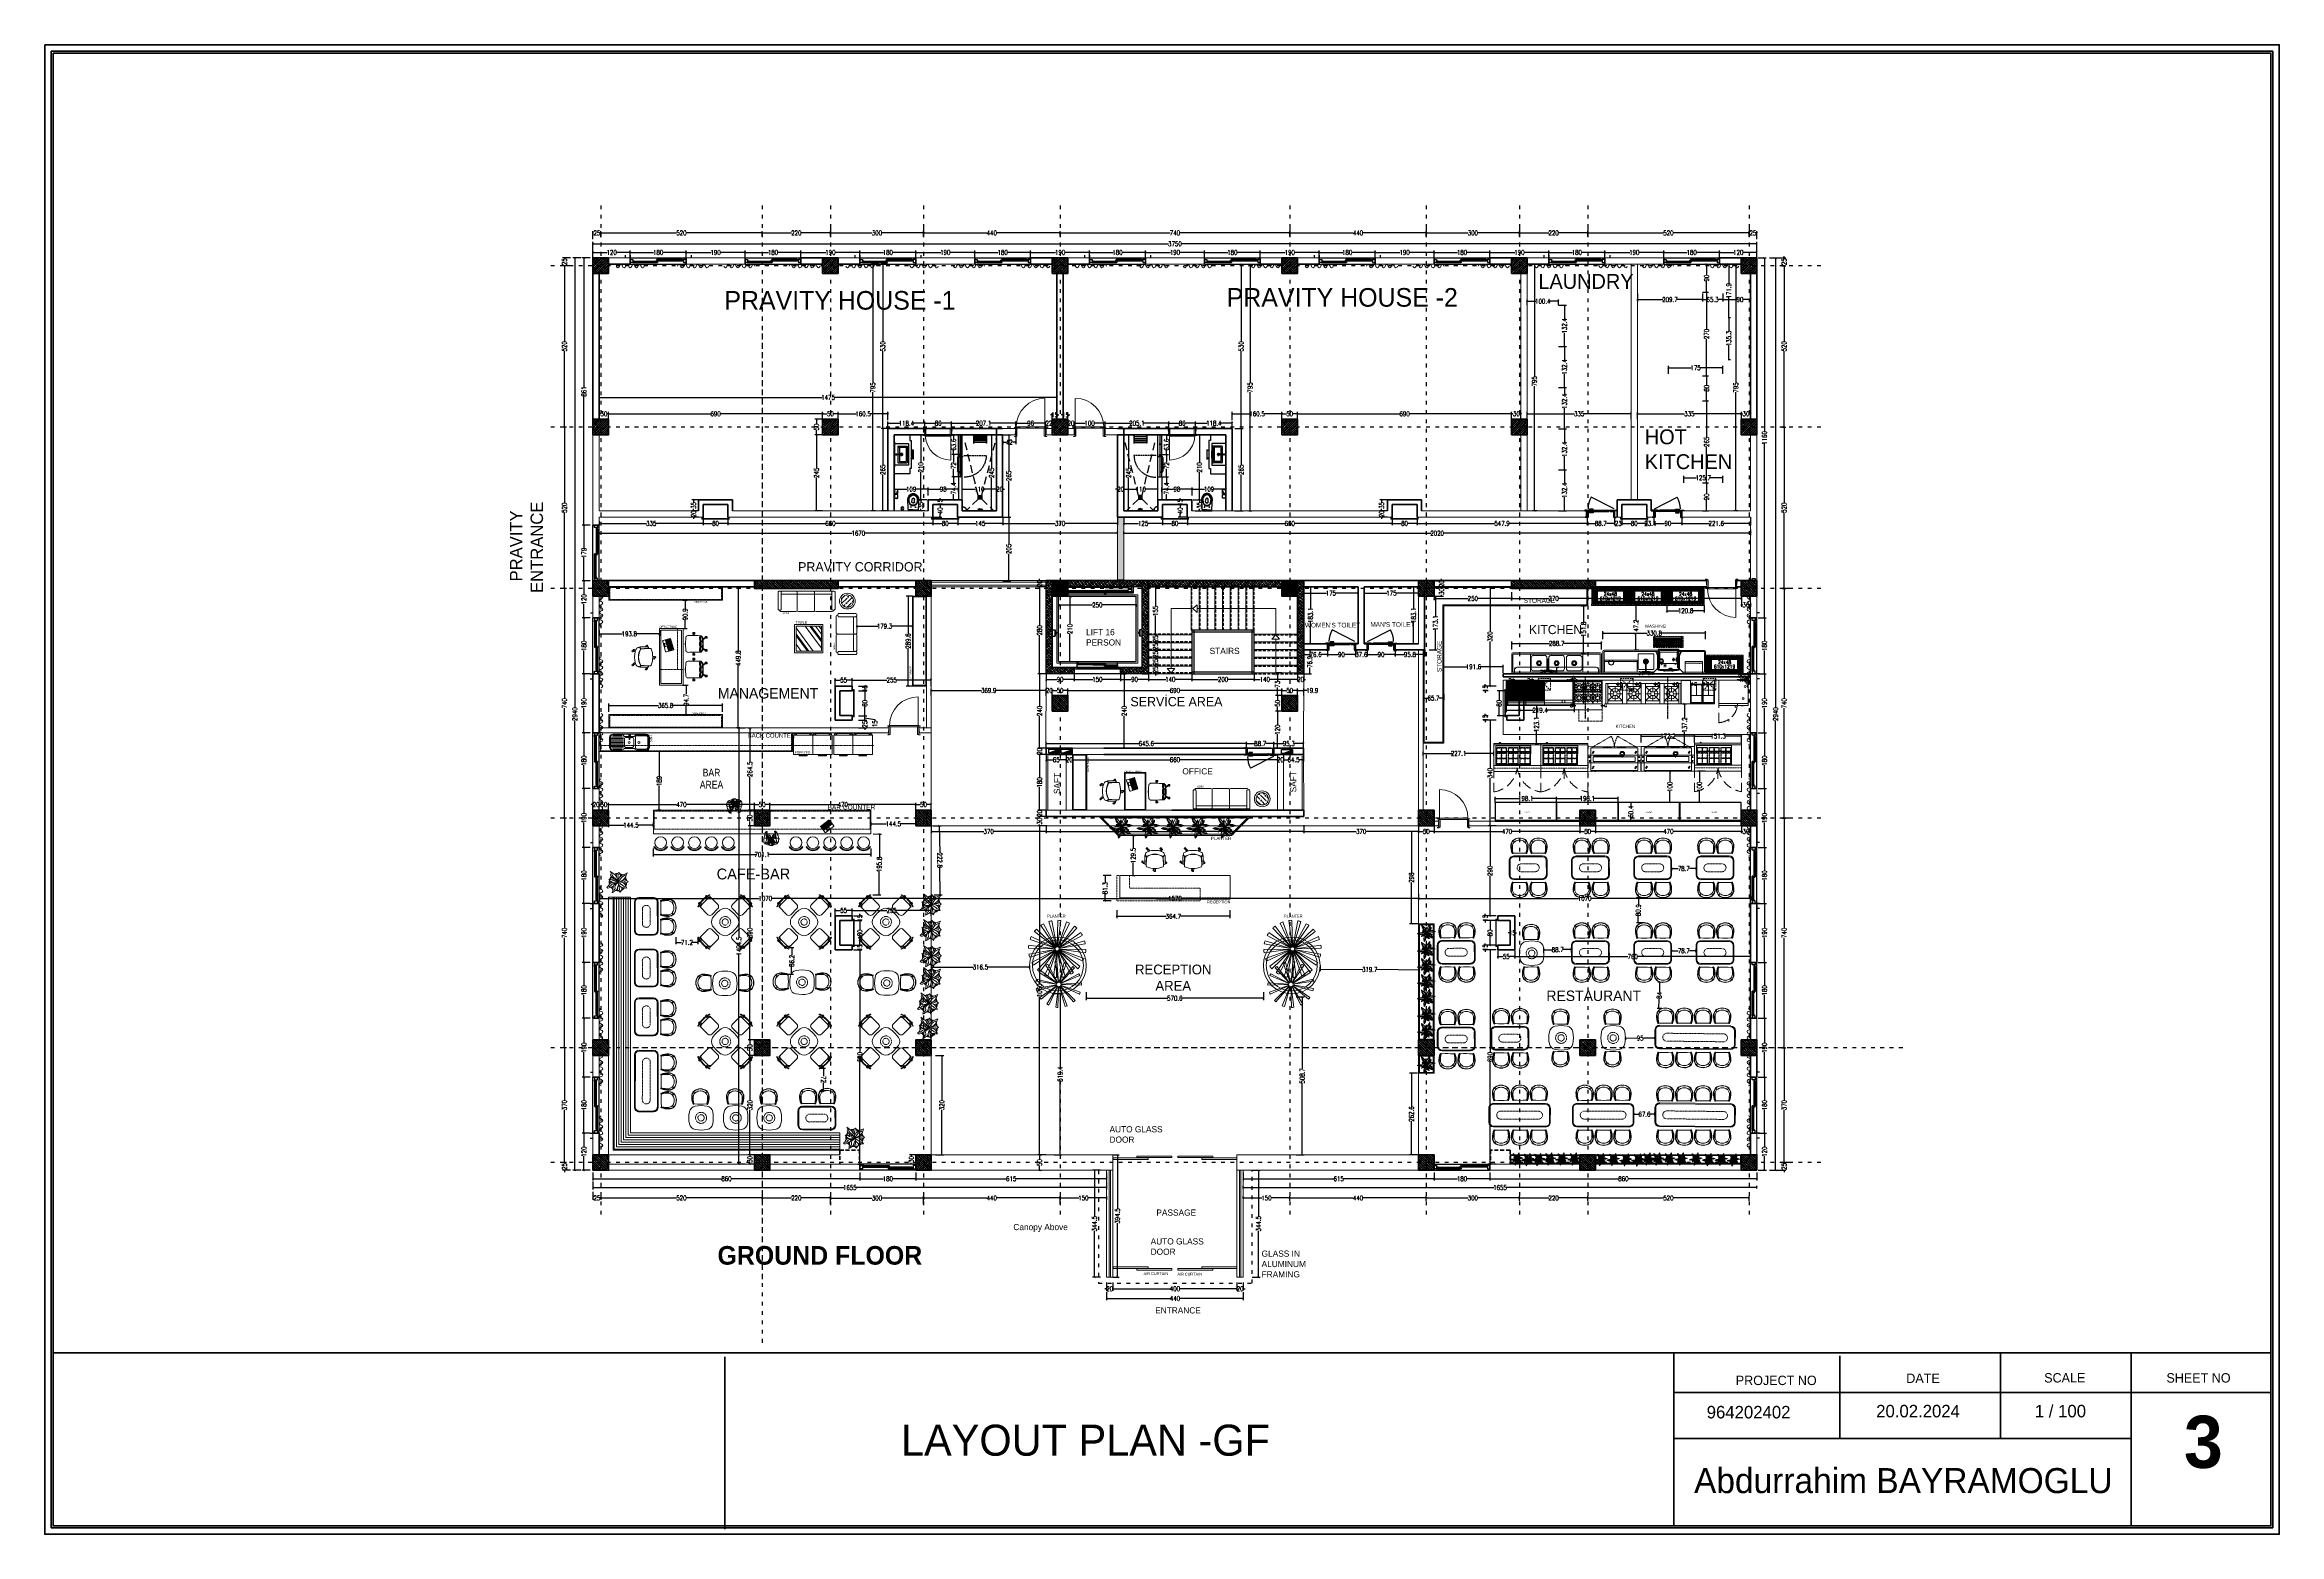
# Model space of a CAD drawing. Header units: centimetres. Extents: x -3207095 to 15275363, y -32656 to 4798027.
# Drawn here: x 680140 to 687340, y 4435644 to 4440444 of the extents above; entities that cross this region are included whole.
import ezdxf
from ezdxf.enums import TextEntityAlignment as Align

# ---------------------------------------------------------------- set-up
doc = ezdxf.new("R2010")
doc.units = ezdxf.units.CM
for name, pattern in [('ACAD_ISO03W100', [30, 12, -18]), ('CENTER2', [1.125, 0.75, -0.125, 0.125, -0.125]), ('DASHED', [19.05, 12.7, -6.35]), ('DASHED2', [0.375, 0.25, -0.125]), ('DUZ', [500, 500]), ('GESTRICHELT', [0.75, 0.5, -0.25]), ('HIDDEN', [0.375, 0.25, -0.125]), ('HIDDEN2', [0.1875, 0.125, -0.0625]), ('PHANTOM', [2.5, 1.25, -0.25, 0.25, -0.25, 0.25, -0.25]), ('TRAZOS1', [0.15, 0.1, -0.05]), ('ШТРИХОВАЯ', [0.75, 0.5, -0.25])]:
    doc.linetypes.add(name, pattern=pattern)
doc.layers.get('0').update_dxf_attribs({"color": 1, "linetype": 'DUZ'})
for name, color, linetype in [('0 MC MAHAL', 94, 'Continuous'), ('1', 250, 'Continuous'), ('204-KCL-SHSIZE-M', 7, 'Continuous'), ('3K', 4, 'Continuous'), ('450', 6, 'Continuous'), ('460', 6, 'Continuous'), ('470', 6, 'Continuous'), ('a-door', 2, 'Continuous'), ('a_cam', 161, 'Continuous'), ('a_gorunus', 233, 'Continuous'), ('a_mobilya', 1, 'Continuous'), ('a_mobilya_tarama', 253, 'Continuous'), ('a_seramik', 241, 'Continuous'), ('a_seramik_tarama', 85, 'Continuous'), ('a_vitrifiye', 195, 'Continuous'), ('AGAC', 116, 'Continuous'), ('Campana existentes', 6, 'Continuous'), ('DIM', 1, 'DUZ'), ('DR-WASTE PIPE', 5, 'CENTER2'), ('GOLGE', 8, 'HIDDEN'), ('GÖLGE', 8, 'DASHED'), ('IND Equipos', 3, 'Continuous'), ('KAPIACI1', 252, 'Continuous'), ('KOLTAR_F', 145, 'Continuous'), ('Leyenda', 7, 'Continuous'), ('LOGO', 7, 'Continuous'), ('PEN', 161, 'Continuous'), ('Power_Legend$0$SMC-EL-DB', 170, 'Continuous'), ('söve', 26, 'DUZ'), ('TR', 8, 'Continuous')]:
    doc.layers.add(name, color=color, linetype=linetype)
for name, color, linetype, lineweight in [('0A-WALL', 4, 'Continuous', 30), ('0inne_gulv', 255, 'Continuous', 13), ('200', 9, 'Continuous', 0), ('201', 2, 'HIDDEN', 9), ('202', 2, 'PHANTOM', 9), ('204', 9, 'Continuous', 13), ('206-KCL-DS', 1, 'DASHED', 13), ('350', 3, 'Continuous', 9), ('800', 2, 'Continuous', 15), ('A-ANNO-PATT-4', 173, 'Continuous', 5), ('Area', 41, 'Continuous', 25), ('cam', 143, 'Continuous', 20), ('DUV', 220, 'Continuous', 50), ('DUVAR', 7, 'Continuous', 35), ('FE_PERDE', 205, 'Continuous', 15), ('Fix & Furniture', 144, 'Continuous', 13), ('Fix. Furniture', 144, 'Continuous', 9), ('gor25', 142, 'Continuous', 25), ('IND CAMPANA', 4, 'Continuous', 25), ('Ind Dim', 7, 'Continuous', 0), ('IND DUCTO INYECCION', 130, 'Continuous', 0), ('IND Equipos 1', 7, 'Continuous', 13), ('inne_gulv', 252, 'Continuous', 9), ('iç duvar', 7, 'Continuous', 50), ('KAPEN', 151, 'Continuous', 9), ('KOLON_F', 3, 'Continuous', 35), ('sabt_tef', 181, 'Continuous', 30), ('Text & Arrow', 11, 'Continuous', 13), ('Wall', 7, 'Continuous', 35), ('YAZI', 7, 'Continuous', 15)]:
    doc.layers.add(name, color=color, linetype=linetype, lineweight=lineweight)
doc.styles.add('Arial_1', font='arial.ttf', dxfattribs={"width": 0.8, "height": 13.937328})
doc.styles.add('ATT', font='romans.shx')
doc.styles.add('DIM', font='ROMANSTW.SHX', dxfattribs={"width": 0.7})
doc.styles.add('ROMANS', font='romans.shx')
doc.styles.add('SIMPLEX', font='simplex.shx', dxfattribs={"height": 90})
doc.dimstyles.new('1_100', dxfattribs={"dimtxt": 15, "dimasz": 6, "dimexe": 6, "dimexo": 0, "dimgap": 2, "dimtad": 0, "dimdec": 1, "dimzin": 11, "dimdsep": 46, "dimtxsty": 'DIM', "dimblk": 'ARCHTICK', "dimcen": 3, "dimdle": 1.25, "dimclrt": 2, "dimadec": 0, "dimazin": 0, "dimtfac": 1.25, "dimtdec": 1, "dimtix": 1, "dimtofl": 0, "dimtmove": 1, "dimatfit": 3, "dimldrblk": 'ARCHTICK', "dimfxl": 20, "dimfxlon": 1, "dimtolj": 1, "dimtzin": 0, "dimarcsym": 0})
pattern_1 = [(45, (22803.3144, -65175.5394), (-4.4901280605, 4.4901280605), []), (45, (22807.8045, -65175.5394), (-4.4901280605, 4.4901280605), [3.175, -1.5875])]
pattern_2 = [(135, (5186319.261, 3777343.4494), (-4.4901280605, -4.4901280605), []), (135, (5186319.261, 3777347.9395), (-4.4901280605, -4.4901280605), [3.175, -1.5875])]
pattern_3 = [(135, (5187059.261, 3777343.4494), (-4.4901280605, -4.4901280605), []), (135, (5187059.261, 3777347.9395), (-4.4901280605, -4.4901280605), [3.175, -1.5875])]
pattern_4 = [(360, (476912.317, 4639177.439), (8e-16, 1.5875), [])]

# ---------------------------------------------------------------- blocks, each defined once
blk = doc.blocks.new('GEN_BLOCK00601')
at = {"linetype": 'Continuous', "ltscale": 50}
for centre, start, end in [((50, 50), 0, 180), ((150, 50), 180, 0), ((250, 50), 0, 180), ((350, 50), 180, 0), ((450, 50), 0, 180), ((550, 50), 180, 0), ((650, 50), 0, 180), ((750, 50), 180, 0), ((850, 50), 0, 180), ((950, 50), 180, 0)]:
    blk.add_arc(centre, 50, start, end, dxfattribs=at)
for tag in ['FLOOR', 'Sfb']:
    blk.add_attdef(tag, (0, 0), '', height=1)
blk = doc.blocks.new('K210')
for p, q in [((0.04, 0.985), (0.04, 0.032)), ((0.04, 0.032), (0.047, 0.032)), ((0.047, 0.032), (0.047, 0.022)), ((0.047, 0.022), (0.953, 0.022)), ((0.953, 0.032), (0.96, 0.032)), ((0.953, 0.022), (0.953, 0.032)), ((0.96, 0.032), (0.96, 0.065))]:
    blk.add_line(p, q)
for points in [[(-0.02, 0.03), (-0.02, 0.045), (0.03, 0.045), (0.03, 0.03)], [(0.04, 0.065), (0.96, 0.065)], [(1.02, 0.03), (1.02, 0.045), (0.97, 0.045), (0.97, 0.03)], [(-0.02, -0.23), (-0.02, -0.245), (0.03, -0.245), (0.03, -0.23)], [(0.02, -0.19), (0, -0.19), (0.02, -0.01), (0, -0.01)], [(1.02, -0.23), (1.02, -0.245), (0.97, -0.245), (0.97, -0.23)], [(0.98, -0.19), (1, -0.19), (0.98, -0.01), (1, -0.01)]]:
    blk.add_lwpolyline(points)
for points in [[(0.02, 0.03), (0.045, 0.03), (0.045, 0.02), (0.06, 0.02), (0.06, -0.23), (0.02, -0.23)], [(0.98, 0.03), (0.955, 0.03), (0.955, 0.02), (0.94, 0.02), (0.94, -0.23), (0.98, -0.23)]]:
    blk.add_lwpolyline(points, close=True)
blk.add_arc((0.04, 0.065), 0.92, 0, 90)
blk = doc.blocks.new('new block')
at = {"layer": 'KAPEN'}
for p, q in [((105202.053, 48261.86), (105202.02, 48261.86)), ((105202.053, 48261.853), (105202.053, 48261.86)), ((105202.063, 48261.853), (105202.053, 48261.853)), ((105202.063, 48261.047), (105202.063, 48261.853)), ((105201.25, 48261.04), (105202.053, 48261.04)), ((105202.053, 48261.047), (105202.063, 48261.047)), ((105202.053, 48261.04), (105202.053, 48261.047))]:
    blk.add_line(p, q, dxfattribs=at)
for points in [[(105202.02, 48261.04), (105202.02, 48261.86)], [(105202.055, 48261.92), (105202.04, 48261.92), (105202.04, 48261.87), (105202.055, 48261.87)], [(105202.225, 48261.88), (105202.225, 48261.9), (105202.095, 48261.88), (105202.095, 48261.9)], [(105202.265, 48261.92), (105202.28, 48261.92), (105202.28, 48261.87), (105202.265, 48261.87)], [(105202.055, 48260.98), (105202.04, 48260.98), (105202.04, 48261.03), (105202.055, 48261.03)], [(105202.225, 48261.02), (105202.225, 48261), (105202.095, 48261.02), (105202.095, 48261)], [(105202.265, 48260.98), (105202.28, 48260.98), (105202.28, 48261.03), (105202.265, 48261.03)]]:
    blk.add_lwpolyline(points, dxfattribs=at)
for points in [[(105202.055, 48261.88), (105202.055, 48261.855), (105202.065, 48261.855), (105202.065, 48261.84), (105202.265, 48261.84), (105202.265, 48261.88)], [(105202.055, 48261.02), (105202.055, 48261.045), (105202.065, 48261.045), (105202.065, 48261.06), (105202.265, 48261.06), (105202.265, 48261.02)]]:
    blk.add_lwpolyline(points, close=True, dxfattribs=at)
blk.add_arc((105202.071, 48261.04), 0.822, 93.60232, 180, dxfattribs=at)
blk = doc.blocks.new('urejjnjf')
at = {"layer": 'sabt_tef'}
for p, q in [((104450.066, 49042.304), (104449.756, 49042.304)), ((104449.911, 49042.284), (104449.756, 49042.284)), ((104449.911, 49042.276), (104449.756, 49042.276)), ((104449.846, 49042.184), (104449.822, 49042.184)), ((104449.834, 49042.195), (104449.834, 49042.184)), ((104449.834, 49042.173), (104449.834, 49042.184)), ((104449.911, 49042.284), (104450.066, 49042.284)), ((104449.911, 49042.276), (104450.066, 49042.276)), ((104449.976, 49042.184), (104450.001, 49042.184)), ((104449.989, 49042.195), (104449.989, 49042.184)), ((104449.989, 49042.173), (104449.989, 49042.184)), ((104449.87, 49042.02), (104449.872, 49041.935)), ((104449.911, 49042.051), (104449.9, 49042.051)), ((104449.911, 49041.901), (104449.907, 49041.901)), ((104449.907, 49041.901), (104449.911, 49041.901)), ((104449.911, 49042.051), (104449.923, 49042.051)), ((104449.915, 49041.901), (104449.911, 49041.901)), ((104449.911, 49041.901), (104449.915, 49041.901)), ((104449.953, 49042.02), (104449.95, 49041.935))]:
    blk.add_line(p, q, dxfattribs=at)
for centre, major_axis, start_param, end_param in [((104454.736, 49041.852), (3.536, 3.536), 2.265542, 2.338186), ((104449.911, 49042.014), (0.0919, 0.0919), 0.785398, 1.997007), ((104449.9, 49042.015), (-0.0778, 0.0778), -0.884575, 0.555132), ((104449.834, 49042.184), (-0.0053, 0.0053), 3.926991, 7.068583), ((104449.834, 49042.184), (0.0053, 0.0053), 2.356194, 5.497787), ((104449.911, 49042.014), (-0.0919, 0.0919), 4.286178, 5.497787), ((104449.922, 49042.015), (0.0778, 0.0778), 5.728053, 7.16776), ((104449.989, 49042.184), (-0.0053, 0.0053), 3.926991, 7.068583), ((104449.989, 49042.184), (0.0053, 0.0053), 2.356194, 5.497787), ((104445.087, 49041.852), (-3.536, 3.536), 3.944999, 4.017643), ((104449.926, 49041.931), (-0.134, 0.134), 0.731068, 1.971798), ((104450.07, 49041.955), (0.212, 0.212), 1.997007, 2.51551), ((104449.926, 49041.931), (0.109, 0.109), 2.51551, 3.542594), ((104450.07, 49041.955), (0.205, 0.205), 2.057267, 2.51551), ((104449.926, 49041.931), (-0.102, 0.102), 0.944713, 1.971798), ((104449.911, 49041.894), (0.106, 0.106), 3.542594, 3.926991), ((104449.911, 49041.894), (0.0806, 0.0806), 3.542594, 3.926991), ((104449.9, 49042.021), (0.0212, 0.0212), 0.785398, 2.385987), ((104449.907, 49041.936), (-0.0247, 0.0247), 0.815191, 2.356194), ((104449.911, 49041.894), (0.0735, 0.0735), 3.542594, 3.926991), ((104449.911, 49041.894), (-0.0735, 0.0735), 2.356194, 2.740591), ((104449.911, 49041.894), (-0.0806, 0.0806), 2.356194, 2.740591), ((104449.911, 49041.894), (-0.106, 0.106), 2.356194, 2.740591), ((104449.915, 49041.936), (0.0247, 0.0247), 3.926991, 5.467994), ((104449.923, 49042.021), (-0.0212, 0.0212), 3.897198, 5.497787), ((104449.896, 49041.931), (-0.102, 0.102), 2.740591, 3.767676), ((104449.896, 49041.931), (-0.109, 0.109), 2.740591, 3.767676), ((104449.896, 49041.931), (0.134, 0.134), 4.311388, 5.552117), ((104449.752, 49041.955), (0.205, 0.205), 5.338472, 5.796715), ((104449.752, 49041.955), (0.212, 0.212), 5.338472, 5.856974)]:
    blk.add_ellipse(centre, major_axis=major_axis, ratio=1, start_param=start_param, end_param=end_param, dxfattribs=at)
blk = doc.blocks.new('_ArchTick')
at = {"color": 0, "linetype": 'ByBlock', "const_width": 0.15}
blk.add_lwpolyline([(-0.5, -0.5), (0.5, 0.5)], dxfattribs=at)
blk = doc.blocks.new('*D5573')
at = {"layer": 'Defpoints', "color": 0, "linetype": 'Continuous', "lineweight": 5, "transparency": 16777216}
for p in [(681906.8, 4439756.9), (682026.8, 4439774.7), (682026.8, 4439756.9)]:
    blk.add_point(p, dxfattribs=at)
at = {"layer": 'DIM', "color": 0, "linetype": 'Continuous', "lineweight": -2, "transparency": 16777216}
for p, q in [((681905.5, 4439774.7), (681952.3, 4439774.7)), ((681906.8, 4439756.9), (681906.8, 4439780.7)), ((682028, 4439774.7), (681981.3, 4439774.7)), ((682026.8, 4439756.9), (682026.8, 4439780.7))]:
    blk.add_line(p, q, dxfattribs=at)
at = {"layer": 'DIM', "color": 0, "linetype": 'Continuous', "lineweight": -2, "transparency": 16777216, "xscale": 6, "yscale": 6, "zscale": 6, "rotation": 180}
blk.add_blockref('_ArchTick', (681906.8, 4439774.7), dxfattribs=at)
at = {"layer": 'DIM', "color": 0, "linetype": 'Continuous', "lineweight": -2, "transparency": 16777216, "xscale": 6, "yscale": 6, "zscale": 6}
blk.add_blockref('_ArchTick', (682026.8, 4439774.7), dxfattribs=at)
at = {"layer": 'DIM', "color": 2, "linetype": 'Continuous', "lineweight": 5, "transparency": 16777216, "insert": (681966.8, 4439774.7), "char_height": 15, "attachment_point": 5, "style": 'DIM'}
blk.add_mtext('\\A1;120', dxfattribs=at)
blk = doc.blocks.new('*D5574')
at = {"layer": 'Defpoints', "color": 0, "linetype": 'Continuous', "lineweight": 5, "transparency": 16777216}
for p in [(682026.8, 4439756.9), (682206.8, 4439774.7), (682206.8, 4439756.9)]:
    blk.add_point(p, dxfattribs=at)
at = {"layer": 'DIM', "color": 0, "linetype": 'Continuous', "lineweight": -2, "transparency": 16777216}
for p, q in [((682025.5, 4439774.7), (682102.3, 4439774.7)), ((682026.8, 4439756.9), (682026.8, 4439780.7)), ((682208, 4439774.7), (682131.3, 4439774.7)), ((682206.8, 4439756.9), (682206.8, 4439780.7))]:
    blk.add_line(p, q, dxfattribs=at)
at = {"layer": 'DIM', "color": 0, "linetype": 'Continuous', "lineweight": -2, "transparency": 16777216, "xscale": 6, "yscale": 6, "zscale": 6, "rotation": 180}
blk.add_blockref('_ArchTick', (682026.8, 4439774.7), dxfattribs=at)
at = {"layer": 'DIM', "color": 0, "linetype": 'Continuous', "lineweight": -2, "transparency": 16777216, "xscale": 6, "yscale": 6, "zscale": 6}
blk.add_blockref('_ArchTick', (682206.8, 4439774.7), dxfattribs=at)
at = {"layer": 'DIM', "color": 2, "linetype": 'Continuous', "lineweight": 5, "transparency": 16777216, "insert": (682116.8, 4439774.7), "char_height": 15, "attachment_point": 5, "style": 'DIM'}
blk.add_mtext('\\A1;180', dxfattribs=at)
blk = doc.blocks.new('*D4525')
at = {"layer": 'Defpoints', "color": 0, "linetype": 'Continuous', "lineweight": 5, "transparency": 16777216}
for p in [(682206.8, 4439756.9), (682396.8, 4439774.3), (682396.8, 4439756.9)]:
    blk.add_point(p, dxfattribs=at)
at = {"layer": 'DIM', "color": 0, "linetype": 'Continuous', "lineweight": -2, "transparency": 16777216}
for p, q in [((682205.5, 4439774.3), (682287.3, 4439774.3)), ((682206.8, 4439756.9), (682206.8, 4439780.3)), ((682398, 4439774.3), (682316.3, 4439774.3)), ((682396.8, 4439756.9), (682396.8, 4439780.3))]:
    blk.add_line(p, q, dxfattribs=at)
at = {"layer": 'DIM', "color": 0, "linetype": 'Continuous', "lineweight": -2, "transparency": 16777216, "xscale": 6, "yscale": 6, "zscale": 6, "rotation": 180}
blk.add_blockref('_ArchTick', (682206.8, 4439774.3), dxfattribs=at)
at = {"layer": 'DIM', "color": 0, "linetype": 'Continuous', "lineweight": -2, "transparency": 16777216, "xscale": 6, "yscale": 6, "zscale": 6}
blk.add_blockref('_ArchTick', (682396.8, 4439774.3), dxfattribs=at)
at = {"layer": 'DIM', "color": 2, "linetype": 'Continuous', "lineweight": 5, "transparency": 16777216, "insert": (682301.8, 4439774.3), "char_height": 15, "attachment_point": 5, "style": 'DIM'}
blk.add_mtext('\\A1;190', dxfattribs=at)
blk = doc.blocks.new('*D5575')
at = {"layer": 'Defpoints', "color": 0, "linetype": 'Continuous', "lineweight": 5, "transparency": 16777216}
for p in [(682396.8, 4439756.9), (682576.8, 4439774.7), (682576.8, 4439756.9)]:
    blk.add_point(p, dxfattribs=at)
at = {"layer": 'DIM', "color": 0, "linetype": 'Continuous', "lineweight": -2, "transparency": 16777216}
for p, q in [((682395.5, 4439774.7), (682472.3, 4439774.7)), ((682396.8, 4439756.9), (682396.8, 4439780.7)), ((682578, 4439774.7), (682501.3, 4439774.7)), ((682576.8, 4439756.9), (682576.8, 4439780.7))]:
    blk.add_line(p, q, dxfattribs=at)
at = {"layer": 'DIM', "color": 0, "linetype": 'Continuous', "lineweight": -2, "transparency": 16777216, "xscale": 6, "yscale": 6, "zscale": 6, "rotation": 180}
blk.add_blockref('_ArchTick', (682396.8, 4439774.7), dxfattribs=at)
at = {"layer": 'DIM', "color": 0, "linetype": 'Continuous', "lineweight": -2, "transparency": 16777216, "xscale": 6, "yscale": 6, "zscale": 6}
blk.add_blockref('_ArchTick', (682576.8, 4439774.7), dxfattribs=at)
at = {"layer": 'DIM', "color": 2, "linetype": 'Continuous', "lineweight": 5, "transparency": 16777216, "insert": (682486.8, 4439774.7), "char_height": 15, "attachment_point": 5, "style": 'DIM'}
blk.add_mtext('\\A1;180', dxfattribs=at)
blk = doc.blocks.new('*D5576')
at = {"layer": 'Defpoints', "color": 0, "linetype": 'Continuous', "lineweight": 5, "transparency": 16777216}
for p in [(682576.8, 4439756.9), (682766.8, 4439774.7), (682766.8, 4439756.9)]:
    blk.add_point(p, dxfattribs=at)
at = {"layer": 'DIM', "color": 0, "linetype": 'Continuous', "lineweight": -2, "transparency": 16777216}
for p, q in [((682575.5, 4439774.7), (682657.3, 4439774.7)), ((682576.8, 4439756.9), (682576.8, 4439780.7)), ((682768, 4439774.7), (682686.3, 4439774.7)), ((682766.8, 4439756.9), (682766.8, 4439780.7))]:
    blk.add_line(p, q, dxfattribs=at)
at = {"layer": 'DIM', "color": 0, "linetype": 'Continuous', "lineweight": -2, "transparency": 16777216, "xscale": 6, "yscale": 6, "zscale": 6, "rotation": 180}
blk.add_blockref('_ArchTick', (682576.8, 4439774.7), dxfattribs=at)
at = {"layer": 'DIM', "color": 0, "linetype": 'Continuous', "lineweight": -2, "transparency": 16777216, "xscale": 6, "yscale": 6, "zscale": 6}
blk.add_blockref('_ArchTick', (682766.8, 4439774.7), dxfattribs=at)
at = {"layer": 'DIM', "color": 2, "linetype": 'Continuous', "lineweight": 5, "transparency": 16777216, "insert": (682671.8, 4439774.7), "char_height": 15, "attachment_point": 5, "style": 'DIM'}
blk.add_mtext('\\A1;190', dxfattribs=at)
blk = doc.blocks.new('*D5578')
at = {"layer": 'Defpoints', "color": 0, "linetype": 'Continuous', "lineweight": 5, "transparency": 16777216}
for p in [(682946.8, 4439756.9), (683136.8, 4439774.7), (683136.8, 4439756.9)]:
    blk.add_point(p, dxfattribs=at)
at = {"layer": 'DIM', "color": 0, "linetype": 'Continuous', "lineweight": -2, "transparency": 16777216}
for p, q in [((682945.5, 4439774.7), (683027.3, 4439774.7)), ((682946.8, 4439756.9), (682946.8, 4439780.7)), ((683138, 4439774.7), (683056.3, 4439774.7)), ((683136.8, 4439756.9), (683136.8, 4439780.7))]:
    blk.add_line(p, q, dxfattribs=at)
at = {"layer": 'DIM', "color": 0, "linetype": 'Continuous', "lineweight": -2, "transparency": 16777216, "xscale": 6, "yscale": 6, "zscale": 6, "rotation": 180}
blk.add_blockref('_ArchTick', (682946.8, 4439774.7), dxfattribs=at)
at = {"layer": 'DIM', "color": 0, "linetype": 'Continuous', "lineweight": -2, "transparency": 16777216, "xscale": 6, "yscale": 6, "zscale": 6}
blk.add_blockref('_ArchTick', (683136.8, 4439774.7), dxfattribs=at)
at = {"layer": 'DIM', "color": 2, "linetype": 'Continuous', "lineweight": 5, "transparency": 16777216, "insert": (683041.8, 4439774.7), "char_height": 15, "attachment_point": 5, "style": 'DIM'}
blk.add_mtext('\\A1;190', dxfattribs=at)
blk = doc.blocks.new('*D5579')
at = {"layer": 'Defpoints', "color": 0, "linetype": 'Continuous', "lineweight": 5, "transparency": 16777216}
for p in [(683136.8, 4439756.9), (683316.8, 4439774.7), (683316.8, 4439756.9)]:
    blk.add_point(p, dxfattribs=at)
at = {"layer": 'DIM', "color": 0, "linetype": 'Continuous', "lineweight": -2, "transparency": 16777216}
for p, q in [((683135.5, 4439774.7), (683212.3, 4439774.7)), ((683136.8, 4439756.9), (683136.8, 4439780.7)), ((683318, 4439774.7), (683241.3, 4439774.7)), ((683316.8, 4439756.9), (683316.8, 4439780.7))]:
    blk.add_line(p, q, dxfattribs=at)
at = {"layer": 'DIM', "color": 0, "linetype": 'Continuous', "lineweight": -2, "transparency": 16777216, "xscale": 6, "yscale": 6, "zscale": 6, "rotation": 180}
blk.add_blockref('_ArchTick', (683136.8, 4439774.7), dxfattribs=at)
at = {"layer": 'DIM', "color": 0, "linetype": 'Continuous', "lineweight": -2, "transparency": 16777216, "xscale": 6, "yscale": 6, "zscale": 6}
blk.add_blockref('_ArchTick', (683316.8, 4439774.7), dxfattribs=at)
at = {"layer": 'DIM', "color": 2, "linetype": 'Continuous', "lineweight": 5, "transparency": 16777216, "insert": (683226.8, 4439774.7), "char_height": 15, "attachment_point": 5, "style": 'DIM'}
blk.add_mtext('\\A1;180', dxfattribs=at)
blk = doc.blocks.new('*D5580')
at = {"layer": 'Defpoints', "color": 0, "linetype": 'Continuous', "lineweight": 5, "transparency": 16777216}
for p in [(683316.8, 4439756.9), (683506.8, 4439774.7), (683506.8, 4439756.9)]:
    blk.add_point(p, dxfattribs=at)
at = {"layer": 'DIM', "color": 0, "linetype": 'Continuous', "lineweight": -2, "transparency": 16777216}
for p, q in [((683315.5, 4439774.7), (683397.3, 4439774.7)), ((683316.8, 4439756.9), (683316.8, 4439780.7)), ((683508, 4439774.7), (683426.3, 4439774.7)), ((683506.8, 4439756.9), (683506.8, 4439780.7))]:
    blk.add_line(p, q, dxfattribs=at)
at = {"layer": 'DIM', "color": 0, "linetype": 'Continuous', "lineweight": -2, "transparency": 16777216, "xscale": 6, "yscale": 6, "zscale": 6, "rotation": 180}
blk.add_blockref('_ArchTick', (683316.8, 4439774.7), dxfattribs=at)
at = {"layer": 'DIM', "color": 0, "linetype": 'Continuous', "lineweight": -2, "transparency": 16777216, "xscale": 6, "yscale": 6, "zscale": 6}
blk.add_blockref('_ArchTick', (683506.8, 4439774.7), dxfattribs=at)
at = {"layer": 'DIM', "color": 2, "linetype": 'Continuous', "lineweight": 5, "transparency": 16777216, "insert": (683411.8, 4439774.7), "char_height": 15, "attachment_point": 5, "style": 'DIM'}
blk.add_mtext('\\A1;190', dxfattribs=at)
blk = doc.blocks.new('*D5581')
at = {"layer": 'Defpoints', "color": 0, "linetype": 'Continuous', "lineweight": 5, "transparency": 16777216}
for p in [(683506.8, 4439756.9), (683686.8, 4439774.7), (683686.8, 4439756.9)]:
    blk.add_point(p, dxfattribs=at)
at = {"layer": 'DIM', "color": 0, "linetype": 'Continuous', "lineweight": -2, "transparency": 16777216}
for p, q in [((683505.5, 4439774.7), (683582.3, 4439774.7)), ((683506.8, 4439756.9), (683506.8, 4439780.7)), ((683688, 4439774.7), (683611.3, 4439774.7)), ((683686.8, 4439756.9), (683686.8, 4439780.7))]:
    blk.add_line(p, q, dxfattribs=at)
at = {"layer": 'DIM', "color": 0, "linetype": 'Continuous', "lineweight": -2, "transparency": 16777216, "xscale": 6, "yscale": 6, "zscale": 6, "rotation": 180}
blk.add_blockref('_ArchTick', (683506.8, 4439774.7), dxfattribs=at)
at = {"layer": 'DIM', "color": 0, "linetype": 'Continuous', "lineweight": -2, "transparency": 16777216, "xscale": 6, "yscale": 6, "zscale": 6}
blk.add_blockref('_ArchTick', (683686.8, 4439774.7), dxfattribs=at)
at = {"layer": 'DIM', "color": 2, "linetype": 'Continuous', "lineweight": 5, "transparency": 16777216, "insert": (683596.8, 4439774.7), "char_height": 15, "attachment_point": 5, "style": 'DIM'}
blk.add_mtext('\\A1;180', dxfattribs=at)
blk = doc.blocks.new('*D5582')
at = {"layer": 'Defpoints', "color": 0, "linetype": 'Continuous', "lineweight": 5, "transparency": 16777216}
for p in [(683686.8, 4439756.9), (683876.8, 4439774.7), (683876.8, 4439756.9)]:
    blk.add_point(p, dxfattribs=at)
at = {"layer": 'DIM', "color": 0, "linetype": 'Continuous', "lineweight": -2, "transparency": 16777216}
for p, q in [((683685.5, 4439774.7), (683767.3, 4439774.7)), ((683686.8, 4439756.9), (683686.8, 4439780.7)), ((683878, 4439774.7), (683796.3, 4439774.7)), ((683876.8, 4439756.9), (683876.8, 4439780.7))]:
    blk.add_line(p, q, dxfattribs=at)
at = {"layer": 'DIM', "color": 0, "linetype": 'Continuous', "lineweight": -2, "transparency": 16777216, "xscale": 6, "yscale": 6, "zscale": 6, "rotation": 180}
blk.add_blockref('_ArchTick', (683686.8, 4439774.7), dxfattribs=at)
at = {"layer": 'DIM', "color": 0, "linetype": 'Continuous', "lineweight": -2, "transparency": 16777216, "xscale": 6, "yscale": 6, "zscale": 6}
blk.add_blockref('_ArchTick', (683876.8, 4439774.7), dxfattribs=at)
at = {"layer": 'DIM', "color": 2, "linetype": 'Continuous', "lineweight": 5, "transparency": 16777216, "insert": (683781.8, 4439774.7), "char_height": 15, "attachment_point": 5, "style": 'DIM'}
blk.add_mtext('\\A1;190', dxfattribs=at)
blk = doc.blocks.new('*D5583')
at = {"layer": 'Defpoints', "color": 0, "linetype": 'Continuous', "lineweight": 5, "transparency": 16777216}
for p in [(683876.8, 4439756.9), (684056.8, 4439774.7), (684056.8, 4439756.9)]:
    blk.add_point(p, dxfattribs=at)
at = {"layer": 'DIM', "color": 0, "linetype": 'Continuous', "lineweight": -2, "transparency": 16777216}
for p, q in [((683875.5, 4439774.7), (683952.3, 4439774.7)), ((683876.8, 4439756.9), (683876.8, 4439780.7)), ((684058, 4439774.7), (683981.3, 4439774.7)), ((684056.8, 4439756.9), (684056.8, 4439780.7))]:
    blk.add_line(p, q, dxfattribs=at)
at = {"layer": 'DIM', "color": 0, "linetype": 'Continuous', "lineweight": -2, "transparency": 16777216, "xscale": 6, "yscale": 6, "zscale": 6, "rotation": 180}
blk.add_blockref('_ArchTick', (683876.8, 4439774.7), dxfattribs=at)
at = {"layer": 'DIM', "color": 0, "linetype": 'Continuous', "lineweight": -2, "transparency": 16777216, "xscale": 6, "yscale": 6, "zscale": 6}
blk.add_blockref('_ArchTick', (684056.8, 4439774.7), dxfattribs=at)
at = {"layer": 'DIM', "color": 2, "linetype": 'Continuous', "lineweight": 5, "transparency": 16777216, "insert": (683966.8, 4439774.7), "char_height": 15, "attachment_point": 5, "style": 'DIM'}
blk.add_mtext('\\A1;180', dxfattribs=at)
blk = doc.blocks.new('*D5584')
at = {"layer": 'Defpoints', "color": 0, "linetype": 'Continuous', "lineweight": 5, "transparency": 16777216}
for p in [(684056.8, 4439756.9), (684246.8, 4439774.7), (684246.8, 4439756.9)]:
    blk.add_point(p, dxfattribs=at)
at = {"layer": 'DIM', "color": 0, "linetype": 'Continuous', "lineweight": -2, "transparency": 16777216}
for p, q in [((684055.5, 4439774.7), (684137.3, 4439774.7)), ((684056.8, 4439756.9), (684056.8, 4439780.7)), ((684248, 4439774.7), (684166.3, 4439774.7)), ((684246.8, 4439756.9), (684246.8, 4439780.7))]:
    blk.add_line(p, q, dxfattribs=at)
at = {"layer": 'DIM', "color": 0, "linetype": 'Continuous', "lineweight": -2, "transparency": 16777216, "xscale": 6, "yscale": 6, "zscale": 6, "rotation": 180}
blk.add_blockref('_ArchTick', (684056.8, 4439774.7), dxfattribs=at)
at = {"layer": 'DIM', "color": 0, "linetype": 'Continuous', "lineweight": -2, "transparency": 16777216, "xscale": 6, "yscale": 6, "zscale": 6}
blk.add_blockref('_ArchTick', (684246.8, 4439774.7), dxfattribs=at)
at = {"layer": 'DIM', "color": 2, "linetype": 'Continuous', "lineweight": 5, "transparency": 16777216, "insert": (684151.8, 4439774.7), "char_height": 15, "attachment_point": 5, "style": 'DIM'}
blk.add_mtext('\\A1;190', dxfattribs=at)
blk = doc.blocks.new('*D5585')
at = {"layer": 'Defpoints', "color": 0, "linetype": 'Continuous', "lineweight": 5, "transparency": 16777216}
for p in [(684246.8, 4439756.9), (684426.8, 4439774.7), (684426.8, 4439756.9)]:
    blk.add_point(p, dxfattribs=at)
at = {"layer": 'DIM', "color": 0, "linetype": 'Continuous', "lineweight": -2, "transparency": 16777216}
for p, q in [((684245.5, 4439774.7), (684322.3, 4439774.7)), ((684246.8, 4439756.9), (684246.8, 4439780.7)), ((684428, 4439774.7), (684351.3, 4439774.7)), ((684426.8, 4439756.9), (684426.8, 4439780.7))]:
    blk.add_line(p, q, dxfattribs=at)
at = {"layer": 'DIM', "color": 0, "linetype": 'Continuous', "lineweight": -2, "transparency": 16777216, "xscale": 6, "yscale": 6, "zscale": 6, "rotation": 180}
blk.add_blockref('_ArchTick', (684246.8, 4439774.7), dxfattribs=at)
at = {"layer": 'DIM', "color": 0, "linetype": 'Continuous', "lineweight": -2, "transparency": 16777216, "xscale": 6, "yscale": 6, "zscale": 6}
blk.add_blockref('_ArchTick', (684426.8, 4439774.7), dxfattribs=at)
at = {"layer": 'DIM', "color": 2, "linetype": 'Continuous', "lineweight": 5, "transparency": 16777216, "insert": (684336.8, 4439774.7), "char_height": 15, "attachment_point": 5, "style": 'DIM'}
blk.add_mtext('\\A1;180', dxfattribs=at)
blk = doc.blocks.new('*D5586')
at = {"layer": 'Defpoints', "color": 0, "linetype": 'Continuous', "lineweight": 5, "transparency": 16777216}
for p in [(684426.8, 4439756.9), (684616.8, 4439774.7), (684616.8, 4439756.9)]:
    blk.add_point(p, dxfattribs=at)
at = {"layer": 'DIM', "color": 0, "linetype": 'Continuous', "lineweight": -2, "transparency": 16777216}
for p, q in [((684425.5, 4439774.7), (684507.3, 4439774.7)), ((684426.8, 4439756.9), (684426.8, 4439780.7)), ((684618, 4439774.7), (684536.3, 4439774.7)), ((684616.8, 4439756.9), (684616.8, 4439780.7))]:
    blk.add_line(p, q, dxfattribs=at)
at = {"layer": 'DIM', "color": 0, "linetype": 'Continuous', "lineweight": -2, "transparency": 16777216, "xscale": 6, "yscale": 6, "zscale": 6, "rotation": 180}
blk.add_blockref('_ArchTick', (684426.8, 4439774.7), dxfattribs=at)
at = {"layer": 'DIM', "color": 0, "linetype": 'Continuous', "lineweight": -2, "transparency": 16777216, "xscale": 6, "yscale": 6, "zscale": 6}
blk.add_blockref('_ArchTick', (684616.8, 4439774.7), dxfattribs=at)
at = {"layer": 'DIM', "color": 2, "linetype": 'Continuous', "lineweight": 5, "transparency": 16777216, "insert": (684521.8, 4439774.7), "char_height": 15, "attachment_point": 5, "style": 'DIM'}
blk.add_mtext('\\A1;190', dxfattribs=at)
blk = doc.blocks.new('*D5587')
at = {"layer": 'Defpoints', "color": 0, "linetype": 'Continuous', "lineweight": 5, "transparency": 16777216}
for p in [(684616.8, 4439756.9), (684796.8, 4439774.7), (684796.8, 4439756.9)]:
    blk.add_point(p, dxfattribs=at)
at = {"layer": 'DIM', "color": 0, "linetype": 'Continuous', "lineweight": -2, "transparency": 16777216}
for p, q in [((684615.5, 4439774.7), (684692.3, 4439774.7)), ((684616.8, 4439756.9), (684616.8, 4439780.7)), ((684798, 4439774.7), (684721.3, 4439774.7)), ((684796.8, 4439756.9), (684796.8, 4439780.7))]:
    blk.add_line(p, q, dxfattribs=at)
at = {"layer": 'DIM', "color": 0, "linetype": 'Continuous', "lineweight": -2, "transparency": 16777216, "xscale": 6, "yscale": 6, "zscale": 6, "rotation": 180}
blk.add_blockref('_ArchTick', (684616.8, 4439774.7), dxfattribs=at)
at = {"layer": 'DIM', "color": 0, "linetype": 'Continuous', "lineweight": -2, "transparency": 16777216, "xscale": 6, "yscale": 6, "zscale": 6}
blk.add_blockref('_ArchTick', (684796.8, 4439774.7), dxfattribs=at)
at = {"layer": 'DIM', "color": 2, "linetype": 'Continuous', "lineweight": 5, "transparency": 16777216, "insert": (684706.8, 4439774.7), "char_height": 15, "attachment_point": 5, "style": 'DIM'}
blk.add_mtext('\\A1;180', dxfattribs=at)
blk = doc.blocks.new('*D5588')
at = {"layer": 'Defpoints', "color": 0, "linetype": 'Continuous', "lineweight": 5, "transparency": 16777216}
for p in [(684796.8, 4439756.9), (684986.8, 4439774.7), (684986.8, 4439756.9)]:
    blk.add_point(p, dxfattribs=at)
at = {"layer": 'DIM', "color": 0, "linetype": 'Continuous', "lineweight": -2, "transparency": 16777216}
for p, q in [((684795.5, 4439774.7), (684877.3, 4439774.7)), ((684796.8, 4439756.9), (684796.8, 4439780.7)), ((684988, 4439774.7), (684906.3, 4439774.7)), ((684986.8, 4439756.9), (684986.8, 4439780.7))]:
    blk.add_line(p, q, dxfattribs=at)
at = {"layer": 'DIM', "color": 0, "linetype": 'Continuous', "lineweight": -2, "transparency": 16777216, "xscale": 6, "yscale": 6, "zscale": 6, "rotation": 180}
blk.add_blockref('_ArchTick', (684796.8, 4439774.7), dxfattribs=at)
at = {"layer": 'DIM', "color": 0, "linetype": 'Continuous', "lineweight": -2, "transparency": 16777216, "xscale": 6, "yscale": 6, "zscale": 6}
blk.add_blockref('_ArchTick', (684986.8, 4439774.7), dxfattribs=at)
at = {"layer": 'DIM', "color": 2, "linetype": 'Continuous', "lineweight": 5, "transparency": 16777216, "insert": (684891.8, 4439774.7), "char_height": 15, "attachment_point": 5, "style": 'DIM'}
blk.add_mtext('\\A1;190', dxfattribs=at)
blk = doc.blocks.new('*D5589')
at = {"layer": 'Defpoints', "color": 0, "linetype": 'Continuous', "lineweight": 5, "transparency": 16777216}
for p in [(684986.8, 4439756.9), (685166.8, 4439774.7), (685166.8, 4439756.9)]:
    blk.add_point(p, dxfattribs=at)
at = {"layer": 'DIM', "color": 0, "linetype": 'Continuous', "lineweight": -2, "transparency": 16777216}
for p, q in [((684985.5, 4439774.7), (685062.3, 4439774.7)), ((684986.8, 4439756.9), (684986.8, 4439780.7)), ((685168, 4439774.7), (685091.3, 4439774.7)), ((685166.8, 4439756.9), (685166.8, 4439780.7))]:
    blk.add_line(p, q, dxfattribs=at)
at = {"layer": 'DIM', "color": 0, "linetype": 'Continuous', "lineweight": -2, "transparency": 16777216, "xscale": 6, "yscale": 6, "zscale": 6, "rotation": 180}
blk.add_blockref('_ArchTick', (684986.8, 4439774.7), dxfattribs=at)
at = {"layer": 'DIM', "color": 0, "linetype": 'Continuous', "lineweight": -2, "transparency": 16777216, "xscale": 6, "yscale": 6, "zscale": 6}
blk.add_blockref('_ArchTick', (685166.8, 4439774.7), dxfattribs=at)
at = {"layer": 'DIM', "color": 2, "linetype": 'Continuous', "lineweight": 5, "transparency": 16777216, "insert": (685076.8, 4439774.7), "char_height": 15, "attachment_point": 5, "style": 'DIM'}
blk.add_mtext('\\A1;180', dxfattribs=at)
blk = doc.blocks.new('*D5590')
at = {"layer": 'Defpoints', "color": 0, "linetype": 'Continuous', "lineweight": 5, "transparency": 16777216}
for p in [(685166.8, 4439756.9), (685356.8, 4439774.7), (685356.8, 4439756.9)]:
    blk.add_point(p, dxfattribs=at)
at = {"layer": 'DIM', "color": 0, "linetype": 'Continuous', "lineweight": -2, "transparency": 16777216}
for p, q in [((685165.5, 4439774.7), (685247.3, 4439774.7)), ((685166.8, 4439756.9), (685166.8, 4439780.7)), ((685358, 4439774.7), (685276.3, 4439774.7)), ((685356.8, 4439756.9), (685356.8, 4439780.7))]:
    blk.add_line(p, q, dxfattribs=at)
at = {"layer": 'DIM', "color": 0, "linetype": 'Continuous', "lineweight": -2, "transparency": 16777216, "xscale": 6, "yscale": 6, "zscale": 6, "rotation": 180}
blk.add_blockref('_ArchTick', (685166.8, 4439774.7), dxfattribs=at)
at = {"layer": 'DIM', "color": 0, "linetype": 'Continuous', "lineweight": -2, "transparency": 16777216, "xscale": 6, "yscale": 6, "zscale": 6}
blk.add_blockref('_ArchTick', (685356.8, 4439774.7), dxfattribs=at)
at = {"layer": 'DIM', "color": 2, "linetype": 'Continuous', "lineweight": 5, "transparency": 16777216, "insert": (685261.8, 4439774.7), "char_height": 15, "attachment_point": 5, "style": 'DIM'}
blk.add_mtext('\\A1;190', dxfattribs=at)
blk = doc.blocks.new('*D5591')
at = {"layer": 'Defpoints', "color": 0, "linetype": 'Continuous', "lineweight": 5, "transparency": 16777216}
for p in [(685356.8, 4439756.9), (685536.8, 4439774.7), (685536.8, 4439756.9)]:
    blk.add_point(p, dxfattribs=at)
at = {"layer": 'DIM', "color": 0, "linetype": 'Continuous', "lineweight": -2, "transparency": 16777216}
for p, q in [((685355.5, 4439774.7), (685432.3, 4439774.7)), ((685356.8, 4439756.9), (685356.8, 4439780.7)), ((685538, 4439774.7), (685461.3, 4439774.7)), ((685536.8, 4439756.9), (685536.8, 4439780.7))]:
    blk.add_line(p, q, dxfattribs=at)
at = {"layer": 'DIM', "color": 0, "linetype": 'Continuous', "lineweight": -2, "transparency": 16777216, "xscale": 6, "yscale": 6, "zscale": 6, "rotation": 180}
blk.add_blockref('_ArchTick', (685356.8, 4439774.7), dxfattribs=at)
at = {"layer": 'DIM', "color": 0, "linetype": 'Continuous', "lineweight": -2, "transparency": 16777216, "xscale": 6, "yscale": 6, "zscale": 6}
blk.add_blockref('_ArchTick', (685536.8, 4439774.7), dxfattribs=at)
at = {"layer": 'DIM', "color": 2, "linetype": 'Continuous', "lineweight": 5, "transparency": 16777216, "insert": (685446.8, 4439774.7), "char_height": 15, "attachment_point": 5, "style": 'DIM'}
blk.add_mtext('\\A1;180', dxfattribs=at)
blk = doc.blocks.new('*D5592')
at = {"layer": 'Defpoints', "color": 0, "linetype": 'Continuous', "lineweight": 5, "transparency": 16777216}
for p in [(685536.8, 4439756.9), (685656.8, 4439774.7), (685656.8, 4439756.9)]:
    blk.add_point(p, dxfattribs=at)
at = {"layer": 'DIM', "color": 0, "linetype": 'Continuous', "lineweight": -2, "transparency": 16777216}
for p, q in [((685535.5, 4439774.7), (685582.3, 4439774.7)), ((685536.8, 4439756.9), (685536.8, 4439780.7)), ((685658, 4439774.7), (685611.3, 4439774.7)), ((685656.8, 4439756.9), (685656.8, 4439780.7))]:
    blk.add_line(p, q, dxfattribs=at)
at = {"layer": 'DIM', "color": 0, "linetype": 'Continuous', "lineweight": -2, "transparency": 16777216, "xscale": 6, "yscale": 6, "zscale": 6, "rotation": 180}
blk.add_blockref('_ArchTick', (685536.8, 4439774.7), dxfattribs=at)
at = {"layer": 'DIM', "color": 0, "linetype": 'Continuous', "lineweight": -2, "transparency": 16777216, "xscale": 6, "yscale": 6, "zscale": 6}
blk.add_blockref('_ArchTick', (685656.8, 4439774.7), dxfattribs=at)
at = {"layer": 'DIM', "color": 2, "linetype": 'Continuous', "lineweight": 5, "transparency": 16777216, "insert": (685596.8, 4439774.7), "char_height": 15, "attachment_point": 5, "style": 'DIM'}
blk.add_mtext('\\A1;120', dxfattribs=at)
blk = doc.blocks.new('*D5593')
at = {"layer": 'Defpoints', "color": 0, "linetype": 'Continuous', "lineweight": 5, "transparency": 16777216}
for p in [(681906.8, 4439756.9), (681877.7, 4438895.9), (681906.8, 4438895.9)]:
    blk.add_point(p, dxfattribs=at)
at = {"layer": 'DIM', "color": 0, "linetype": 'Continuous', "lineweight": -2, "transparency": 16777216}
for p, q in [((681897.7, 4439756.9), (681871.7, 4439756.9)), ((681877.7, 4439758.2), (681877.7, 4439339.7)), ((681877.7, 4438894.7), (681877.7, 4439313.2)), ((681897.7, 4438895.9), (681871.7, 4438895.9))]:
    blk.add_line(p, q, dxfattribs=at)
at = {"layer": 'DIM', "color": 0, "linetype": 'Continuous', "lineweight": -2, "transparency": 16777216, "xscale": 6, "yscale": 6, "zscale": 6}
for p, rotation in [((681877.7, 4439756.9), 90), ((681877.7, 4438895.9), 270)]:
    blk.add_blockref('_ArchTick', p, dxfattribs=dict(at, rotation=rotation))
at = {"layer": 'DIM', "color": 2, "linetype": 'Continuous', "lineweight": 5, "transparency": 16777216, "insert": (681877.7, 4439326.4), "char_height": 15, "attachment_point": 5, "rotation": 90, "style": 'DIM'}
blk.add_mtext('\\A1;861', dxfattribs=at)
blk = doc.blocks.new('*D5594')
at = {"layer": 'Defpoints', "color": 0, "linetype": 'Continuous', "lineweight": 5, "transparency": 16777216}
for p in [(681906.8, 4438895.9), (681877.7, 4438716.9), (681906.8, 4438716.9)]:
    blk.add_point(p, dxfattribs=at)
at = {"layer": 'DIM', "color": 0, "linetype": 'Continuous', "lineweight": -2, "transparency": 16777216}
for p, q in [((681897.7, 4438895.9), (681871.7, 4438895.9)), ((681877.7, 4438897.2), (681877.7, 4438820.7)), ((681877.7, 4438715.7), (681877.7, 4438792.2)), ((681897.7, 4438716.9), (681871.7, 4438716.9))]:
    blk.add_line(p, q, dxfattribs=at)
at = {"layer": 'DIM', "color": 0, "linetype": 'Continuous', "lineweight": -2, "transparency": 16777216, "xscale": 6, "yscale": 6, "zscale": 6}
for p, rotation in [((681877.7, 4438895.9), 90), ((681877.7, 4438716.9), 270)]:
    blk.add_blockref('_ArchTick', p, dxfattribs=dict(at, rotation=rotation))
at = {"layer": 'DIM', "color": 2, "linetype": 'Continuous', "lineweight": 5, "transparency": 16777216, "insert": (681877.7, 4438806.4), "char_height": 15, "attachment_point": 5, "rotation": 90, "style": 'DIM'}
blk.add_mtext('\\A1;179', dxfattribs=at)
blk = doc.blocks.new('*D5595')
at = {"layer": 'Defpoints', "color": 0, "linetype": 'Continuous', "lineweight": 5, "transparency": 16777216}
for p in [(681906.8, 4438716.9), (681877.7, 4438596.9), (681906.8, 4438596.9)]:
    blk.add_point(p, dxfattribs=at)
at = {"layer": 'DIM', "color": 0, "linetype": 'Continuous', "lineweight": -2, "transparency": 16777216}
for p, q in [((681897.7, 4438716.9), (681871.7, 4438716.9)), ((681877.7, 4438718.2), (681877.7, 4438671.4)), ((681897.7, 4438596.9), (681871.7, 4438596.9)), ((681877.7, 4438595.7), (681877.7, 4438642.4))]:
    blk.add_line(p, q, dxfattribs=at)
at = {"layer": 'DIM', "color": 0, "linetype": 'Continuous', "lineweight": -2, "transparency": 16777216, "xscale": 6, "yscale": 6, "zscale": 6}
for p, rotation in [((681877.7, 4438716.9), 90), ((681877.7, 4438596.9), 270)]:
    blk.add_blockref('_ArchTick', p, dxfattribs=dict(at, rotation=rotation))
at = {"layer": 'DIM', "color": 2, "linetype": 'Continuous', "lineweight": 5, "transparency": 16777216, "insert": (681877.7, 4438656.9), "char_height": 15, "attachment_point": 5, "rotation": 90, "style": 'DIM'}
blk.add_mtext('\\A1;120', dxfattribs=at)
blk = doc.blocks.new('*D5596')
at = {"layer": 'Defpoints', "color": 0, "linetype": 'Continuous', "lineweight": 5, "transparency": 16777216}
for p in [(681906.8, 4438596.9), (681877.7, 4438416.9), (681906.8, 4438416.9)]:
    blk.add_point(p, dxfattribs=at)
at = {"layer": 'DIM', "color": 0, "linetype": 'Continuous', "lineweight": -2, "transparency": 16777216}
for p, q in [((681897.7, 4438596.9), (681871.7, 4438596.9)), ((681877.7, 4438598.2), (681877.7, 4438521.4)), ((681877.7, 4438415.7), (681877.7, 4438492.4)), ((681897.7, 4438416.9), (681871.7, 4438416.9))]:
    blk.add_line(p, q, dxfattribs=at)
at = {"layer": 'DIM', "color": 0, "linetype": 'Continuous', "lineweight": -2, "transparency": 16777216, "xscale": 6, "yscale": 6, "zscale": 6}
for p, rotation in [((681877.7, 4438596.9), 90), ((681877.7, 4438416.9), 270)]:
    blk.add_blockref('_ArchTick', p, dxfattribs=dict(at, rotation=rotation))
at = {"layer": 'DIM', "color": 2, "linetype": 'Continuous', "lineweight": 5, "transparency": 16777216, "insert": (681877.7, 4438506.9), "char_height": 15, "attachment_point": 5, "rotation": 90, "style": 'DIM'}
blk.add_mtext('\\A1;180', dxfattribs=at)
blk = doc.blocks.new('*D5597')
at = {"layer": 'Defpoints', "color": 0, "linetype": 'Continuous', "lineweight": 5, "transparency": 16777216}
for p in [(681877.7, 4438416.9), (681906.8, 4438416.9), (681906.8, 4438226.9)]:
    blk.add_point(p, dxfattribs=at)
at = {"layer": 'DIM', "color": 0, "linetype": 'Continuous', "lineweight": -2, "transparency": 16777216}
for p, q in [((681897.7, 4438416.9), (681871.7, 4438416.9)), ((681877.7, 4438418.2), (681877.7, 4438336.4)), ((681877.7, 4438225.7), (681877.7, 4438307.4)), ((681897.7, 4438226.9), (681871.7, 4438226.9))]:
    blk.add_line(p, q, dxfattribs=at)
at = {"layer": 'DIM', "color": 0, "linetype": 'Continuous', "lineweight": -2, "transparency": 16777216, "xscale": 6, "yscale": 6, "zscale": 6}
for p, rotation in [((681877.7, 4438416.9), 90), ((681877.7, 4438226.9), 270)]:
    blk.add_blockref('_ArchTick', p, dxfattribs=dict(at, rotation=rotation))
at = {"layer": 'DIM', "color": 2, "linetype": 'Continuous', "lineweight": 5, "transparency": 16777216, "insert": (681877.7, 4438321.9), "char_height": 15, "attachment_point": 5, "rotation": 90, "style": 'DIM'}
blk.add_mtext('\\A1;190', dxfattribs=at)
blk = doc.blocks.new('*D5598')
at = {"layer": 'Defpoints', "color": 0, "linetype": 'Continuous', "lineweight": 5, "transparency": 16777216}
for p in [(681877.7, 4438226.9), (681906.8, 4438226.9), (681906.8, 4438046.9)]:
    blk.add_point(p, dxfattribs=at)
at = {"layer": 'DIM', "color": 0, "linetype": 'Continuous', "lineweight": -2, "transparency": 16777216}
for p, q in [((681897.7, 4438226.9), (681871.7, 4438226.9)), ((681877.7, 4438228.2), (681877.7, 4438151.4)), ((681877.7, 4438045.7), (681877.7, 4438122.4)), ((681897.7, 4438046.9), (681871.7, 4438046.9))]:
    blk.add_line(p, q, dxfattribs=at)
at = {"layer": 'DIM', "color": 0, "linetype": 'Continuous', "lineweight": -2, "transparency": 16777216, "xscale": 6, "yscale": 6, "zscale": 6}
for p, rotation in [((681877.7, 4438226.9), 90), ((681877.7, 4438046.9), 270)]:
    blk.add_blockref('_ArchTick', p, dxfattribs=dict(at, rotation=rotation))
at = {"layer": 'DIM', "color": 2, "linetype": 'Continuous', "lineweight": 5, "transparency": 16777216, "insert": (681877.7, 4438136.9), "char_height": 15, "attachment_point": 5, "rotation": 90, "style": 'DIM'}
blk.add_mtext('\\A1;180', dxfattribs=at)
blk = doc.blocks.new('*D5599')
at = {"layer": 'Defpoints', "color": 0, "linetype": 'Continuous', "lineweight": 5, "transparency": 16777216}
for p in [(681906.8, 4438046.9), (681877.7, 4437856.9), (681906.8, 4437856.9)]:
    blk.add_point(p, dxfattribs=at)
at = {"layer": 'DIM', "color": 0, "linetype": 'Continuous', "lineweight": -2, "transparency": 16777216}
for p, q in [((681897.7, 4438046.9), (681871.7, 4438046.9)), ((681877.7, 4438048.2), (681877.7, 4437966.4)), ((681877.7, 4437855.7), (681877.7, 4437937.4)), ((681897.7, 4437856.9), (681871.7, 4437856.9))]:
    blk.add_line(p, q, dxfattribs=at)
at = {"layer": 'DIM', "color": 0, "linetype": 'Continuous', "lineweight": -2, "transparency": 16777216, "xscale": 6, "yscale": 6, "zscale": 6}
for p, rotation in [((681877.7, 4438046.9), 90), ((681877.7, 4437856.9), 270)]:
    blk.add_blockref('_ArchTick', p, dxfattribs=dict(at, rotation=rotation))
at = {"layer": 'DIM', "color": 2, "linetype": 'Continuous', "lineweight": 5, "transparency": 16777216, "insert": (681877.7, 4437951.9), "char_height": 15, "attachment_point": 5, "rotation": 90, "style": 'DIM'}
blk.add_mtext('\\A1;190', dxfattribs=at)
blk = doc.blocks.new('*D5600')
at = {"layer": 'Defpoints', "color": 0, "linetype": 'Continuous', "lineweight": 5, "transparency": 16777216}
for p in [(681877.7, 4437856.9), (681906.8, 4437856.9), (681906.8, 4437676.9)]:
    blk.add_point(p, dxfattribs=at)
at = {"layer": 'DIM', "color": 0, "linetype": 'Continuous', "lineweight": -2, "transparency": 16777216}
for p, q in [((681897.7, 4437856.9), (681871.7, 4437856.9)), ((681877.7, 4437858.2), (681877.7, 4437781.4)), ((681877.7, 4437675.7), (681877.7, 4437752.4)), ((681897.7, 4437676.9), (681871.7, 4437676.9))]:
    blk.add_line(p, q, dxfattribs=at)
at = {"layer": 'DIM', "color": 0, "linetype": 'Continuous', "lineweight": -2, "transparency": 16777216, "xscale": 6, "yscale": 6, "zscale": 6}
for p, rotation in [((681877.7, 4437856.9), 90), ((681877.7, 4437676.9), 270)]:
    blk.add_blockref('_ArchTick', p, dxfattribs=dict(at, rotation=rotation))
at = {"layer": 'DIM', "color": 2, "linetype": 'Continuous', "lineweight": 5, "transparency": 16777216, "insert": (681877.7, 4437766.9), "char_height": 15, "attachment_point": 5, "rotation": 90, "style": 'DIM'}
blk.add_mtext('\\A1;180', dxfattribs=at)
blk = doc.blocks.new('*D5601')
at = {"layer": 'Defpoints', "color": 0, "linetype": 'Continuous', "lineweight": 5, "transparency": 16777216}
for p in [(681877.7, 4437676.9), (681906.8, 4437676.9), (681906.8, 4437486.9)]:
    blk.add_point(p, dxfattribs=at)
at = {"layer": 'DIM', "color": 0, "linetype": 'Continuous', "lineweight": -2, "transparency": 16777216}
for p, q in [((681897.7, 4437676.9), (681871.7, 4437676.9)), ((681877.7, 4437678.2), (681877.7, 4437596.4)), ((681877.7, 4437485.7), (681877.7, 4437567.4)), ((681897.7, 4437486.9), (681871.7, 4437486.9))]:
    blk.add_line(p, q, dxfattribs=at)
at = {"layer": 'DIM', "color": 0, "linetype": 'Continuous', "lineweight": -2, "transparency": 16777216, "xscale": 6, "yscale": 6, "zscale": 6}
for p, rotation in [((681877.7, 4437676.9), 90), ((681877.7, 4437486.9), 270)]:
    blk.add_blockref('_ArchTick', p, dxfattribs=dict(at, rotation=rotation))
at = {"layer": 'DIM', "color": 2, "linetype": 'Continuous', "lineweight": 5, "transparency": 16777216, "insert": (681877.7, 4437581.9), "char_height": 15, "attachment_point": 5, "rotation": 90, "style": 'DIM'}
blk.add_mtext('\\A1;190', dxfattribs=at)
blk = doc.blocks.new('*D5602')
at = {"layer": 'Defpoints', "color": 0, "linetype": 'Continuous', "lineweight": 5, "transparency": 16777216}
for p in [(681877.7, 4437486.9), (681906.8, 4437486.9), (681906.8, 4437306.9)]:
    blk.add_point(p, dxfattribs=at)
at = {"layer": 'DIM', "color": 0, "linetype": 'Continuous', "lineweight": -2, "transparency": 16777216}
for p, q in [((681897.7, 4437486.9), (681871.7, 4437486.9)), ((681877.7, 4437488.2), (681877.7, 4437411.4)), ((681877.7, 4437305.7), (681877.7, 4437382.4)), ((681897.7, 4437306.9), (681871.7, 4437306.9))]:
    blk.add_line(p, q, dxfattribs=at)
at = {"layer": 'DIM', "color": 0, "linetype": 'Continuous', "lineweight": -2, "transparency": 16777216, "xscale": 6, "yscale": 6, "zscale": 6}
for p, rotation in [((681877.7, 4437486.9), 90), ((681877.7, 4437306.9), 270)]:
    blk.add_blockref('_ArchTick', p, dxfattribs=dict(at, rotation=rotation))
at = {"layer": 'DIM', "color": 2, "linetype": 'Continuous', "lineweight": 5, "transparency": 16777216, "insert": (681877.7, 4437396.9), "char_height": 15, "attachment_point": 5, "rotation": 90, "style": 'DIM'}
blk.add_mtext('\\A1;180', dxfattribs=at)
blk = doc.blocks.new('*D5603')
at = {"layer": 'Defpoints', "color": 0, "linetype": 'Continuous', "lineweight": 5, "transparency": 16777216}
for p in [(681877.7, 4437306.9), (681906.8, 4437306.9), (681906.8, 4437116.9)]:
    blk.add_point(p, dxfattribs=at)
at = {"layer": 'DIM', "color": 0, "linetype": 'Continuous', "lineweight": -2, "transparency": 16777216}
for p, q in [((681897.7, 4437306.9), (681871.7, 4437306.9)), ((681877.7, 4437308.2), (681877.7, 4437226.4)), ((681877.7, 4437115.7), (681877.7, 4437197.4)), ((681897.7, 4437116.9), (681871.7, 4437116.9))]:
    blk.add_line(p, q, dxfattribs=at)
at = {"layer": 'DIM', "color": 0, "linetype": 'Continuous', "lineweight": -2, "transparency": 16777216, "xscale": 6, "yscale": 6, "zscale": 6}
for p, rotation in [((681877.7, 4437306.9), 90), ((681877.7, 4437116.9), 270)]:
    blk.add_blockref('_ArchTick', p, dxfattribs=dict(at, rotation=rotation))
at = {"layer": 'DIM', "color": 2, "linetype": 'Continuous', "lineweight": 5, "transparency": 16777216, "insert": (681877.7, 4437211.9), "char_height": 15, "attachment_point": 5, "rotation": 90, "style": 'DIM'}
blk.add_mtext('\\A1;190', dxfattribs=at)
blk = doc.blocks.new('*D5604')
at = {"layer": 'Defpoints', "color": 0, "linetype": 'Continuous', "lineweight": 5, "transparency": 16777216}
for p in [(681877.7, 4437116.9), (681906.8, 4437116.9), (681906.8, 4436936.9)]:
    blk.add_point(p, dxfattribs=at)
at = {"layer": 'DIM', "color": 0, "linetype": 'Continuous', "lineweight": -2, "transparency": 16777216}
for p, q in [((681897.7, 4437116.9), (681871.7, 4437116.9)), ((681877.7, 4437118.2), (681877.7, 4437041.4)), ((681877.7, 4436935.7), (681877.7, 4437012.4)), ((681897.7, 4436936.9), (681871.7, 4436936.9))]:
    blk.add_line(p, q, dxfattribs=at)
at = {"layer": 'DIM', "color": 0, "linetype": 'Continuous', "lineweight": -2, "transparency": 16777216, "xscale": 6, "yscale": 6, "zscale": 6}
for p, rotation in [((681877.7, 4437116.9), 90), ((681877.7, 4436936.9), 270)]:
    blk.add_blockref('_ArchTick', p, dxfattribs=dict(at, rotation=rotation))
at = {"layer": 'DIM', "color": 2, "linetype": 'Continuous', "lineweight": 5, "transparency": 16777216, "insert": (681877.7, 4437026.9), "char_height": 15, "attachment_point": 5, "rotation": 90, "style": 'DIM'}
blk.add_mtext('\\A1;180', dxfattribs=at)
blk = doc.blocks.new('*D5605')
at = {"layer": 'Defpoints', "color": 0, "linetype": 'Continuous', "lineweight": 5, "transparency": 16777216}
for p in [(681906.8, 4436936.9), (681877.7, 4436816.9), (681906.8, 4436816.9)]:
    blk.add_point(p, dxfattribs=at)
at = {"layer": 'DIM', "color": 0, "linetype": 'Continuous', "lineweight": -2, "transparency": 16777216}
for p, q in [((681897.7, 4436936.9), (681871.7, 4436936.9)), ((681877.7, 4436938.2), (681877.7, 4436891.4)), ((681877.7, 4436815.7), (681877.7, 4436862.4)), ((681897.7, 4436816.9), (681871.7, 4436816.9))]:
    blk.add_line(p, q, dxfattribs=at)
at = {"layer": 'DIM', "color": 0, "linetype": 'Continuous', "lineweight": -2, "transparency": 16777216, "xscale": 6, "yscale": 6, "zscale": 6}
for p, rotation in [((681877.7, 4436936.9), 90), ((681877.7, 4436816.9), 270)]:
    blk.add_blockref('_ArchTick', p, dxfattribs=dict(at, rotation=rotation))
at = {"layer": 'DIM', "color": 2, "linetype": 'Continuous', "lineweight": 5, "transparency": 16777216, "insert": (681877.7, 4436876.9), "char_height": 15, "attachment_point": 5, "rotation": 90, "style": 'DIM'}
blk.add_mtext('\\A1;120', dxfattribs=at)
blk = doc.blocks.new('*D4526')
at = {"layer": 'Defpoints', "color": 0, "linetype": 'Continuous', "lineweight": 5, "transparency": 16777216}
for p in [(681906.8, 4436816.9), (682766.8, 4436816.9), (682766.8, 4436789.7)]:
    blk.add_point(p, dxfattribs=at)
at = {"layer": 'DIM', "color": 0, "linetype": 'Continuous', "lineweight": -2, "transparency": 16777216}
for p, q in [((681905.5, 4436789.7), (682321.3, 4436789.7)), ((681906.8, 4436809.7), (681906.8, 4436783.7)), ((682768, 4436789.7), (682352.3, 4436789.7)), ((682766.8, 4436809.7), (682766.8, 4436783.7))]:
    blk.add_line(p, q, dxfattribs=at)
at = {"layer": 'DIM', "color": 0, "linetype": 'Continuous', "lineweight": -2, "transparency": 16777216, "xscale": 6, "yscale": 6, "zscale": 6, "rotation": 180}
blk.add_blockref('_ArchTick', (681906.8, 4436789.7), dxfattribs=at)
at = {"layer": 'DIM', "color": 0, "linetype": 'Continuous', "lineweight": -2, "transparency": 16777216, "xscale": 6, "yscale": 6, "zscale": 6}
blk.add_blockref('_ArchTick', (682766.8, 4436789.7), dxfattribs=at)
at = {"layer": 'DIM', "color": 2, "linetype": 'Continuous', "lineweight": 5, "transparency": 16777216, "insert": (682336.8, 4436789.7), "char_height": 15, "attachment_point": 5, "style": 'DIM'}
blk.add_mtext('\\A1;860', dxfattribs=at)
blk = doc.blocks.new('*D5606')
at = {"layer": 'Defpoints', "color": 0, "linetype": 'Continuous', "lineweight": 5, "transparency": 16777216}
for p in [(682766.8, 4436816.9), (682946.8, 4436816.9), (682946.8, 4436789.7)]:
    blk.add_point(p, dxfattribs=at)
at = {"layer": 'DIM', "color": 0, "linetype": 'Continuous', "lineweight": -2, "transparency": 16777216}
for p, q in [((682765.5, 4436789.7), (682842.3, 4436789.7)), ((682766.8, 4436809.7), (682766.8, 4436783.7)), ((682948, 4436789.7), (682871.3, 4436789.7)), ((682946.8, 4436809.7), (682946.8, 4436783.7))]:
    blk.add_line(p, q, dxfattribs=at)
at = {"layer": 'DIM', "color": 0, "linetype": 'Continuous', "lineweight": -2, "transparency": 16777216, "xscale": 6, "yscale": 6, "zscale": 6, "rotation": 180}
blk.add_blockref('_ArchTick', (682766.8, 4436789.7), dxfattribs=at)
at = {"layer": 'DIM', "color": 0, "linetype": 'Continuous', "lineweight": -2, "transparency": 16777216, "xscale": 6, "yscale": 6, "zscale": 6}
blk.add_blockref('_ArchTick', (682946.8, 4436789.7), dxfattribs=at)
at = {"layer": 'DIM', "color": 2, "linetype": 'Continuous', "lineweight": 5, "transparency": 16777216, "insert": (682856.8, 4436789.7), "char_height": 15, "attachment_point": 5, "style": 'DIM'}
blk.add_mtext('\\A1;180', dxfattribs=at)
blk = doc.blocks.new('*D5607')
at = {"layer": 'Defpoints', "color": 0, "linetype": 'Continuous', "lineweight": 5, "transparency": 16777216}
for p in [(682946.8, 4436816.9), (683561.8, 4436816.9), (683561.8, 4436789.7)]:
    blk.add_point(p, dxfattribs=at)
at = {"layer": 'DIM', "color": 0, "linetype": 'Continuous', "lineweight": -2, "transparency": 16777216}
for p, q in [((682945.5, 4436789.7), (683239.8, 4436789.7)), ((682946.8, 4436809.7), (682946.8, 4436783.7)), ((683563, 4436789.7), (683268.8, 4436789.7)), ((683561.8, 4436809.7), (683561.8, 4436783.7))]:
    blk.add_line(p, q, dxfattribs=at)
at = {"layer": 'DIM', "color": 0, "linetype": 'Continuous', "lineweight": -2, "transparency": 16777216, "xscale": 6, "yscale": 6, "zscale": 6, "rotation": 180}
blk.add_blockref('_ArchTick', (682946.8, 4436789.7), dxfattribs=at)
at = {"layer": 'DIM', "color": 0, "linetype": 'Continuous', "lineweight": -2, "transparency": 16777216, "xscale": 6, "yscale": 6, "zscale": 6}
blk.add_blockref('_ArchTick', (683561.8, 4436789.7), dxfattribs=at)
at = {"layer": 'DIM', "color": 2, "linetype": 'Continuous', "lineweight": 5, "transparency": 16777216, "insert": (683254.3, 4436789.7), "char_height": 15, "attachment_point": 5, "style": 'DIM'}
blk.add_mtext('\\A1;615', dxfattribs=at)
blk = doc.blocks.new('*D5608')
at = {"layer": 'Defpoints', "color": 0, "linetype": 'Continuous', "lineweight": 5, "transparency": 16777216}
for p in [(683561.8, 4436816.9), (683522.3, 4436472.4), (683561.8, 4436472.4)]:
    blk.add_point(p, dxfattribs=at)
at = {"layer": 'DIM', "color": 0, "linetype": 'Continuous', "lineweight": -2, "transparency": 16777216}
for p, q in [((683542.3, 4436816.9), (683516.3, 4436816.9)), ((683522.3, 4436818.2), (683522.3, 4436667.7)), ((683522.3, 4436471.2), (683522.3, 4436621.7)), ((683542.3, 4436472.4), (683516.3, 4436472.4))]:
    blk.add_line(p, q, dxfattribs=at)
at = {"layer": 'DIM', "color": 0, "linetype": 'Continuous', "lineweight": -2, "transparency": 16777216, "xscale": 6, "yscale": 6, "zscale": 6}
for p, rotation in [((683522.3, 4436816.9), 90), ((683522.3, 4436472.4), 270)]:
    blk.add_blockref('_ArchTick', p, dxfattribs=dict(at, rotation=rotation))
at = {"layer": 'DIM', "color": 2, "linetype": 'Continuous', "lineweight": 5, "transparency": 16777216, "insert": (683522.3, 4436644.7), "char_height": 15, "attachment_point": 5, "rotation": 90, "style": 'DIM'}
blk.add_mtext('\\A1;344.5', dxfattribs=at)
blk = doc.blocks.new('*D5609')
at = {"layer": 'Defpoints', "color": 0, "linetype": 'Continuous', "lineweight": 5, "transparency": 16777216}
for p in [(683581.8, 4436472.4), (683981.8, 4436472.4), (683981.8, 4436435.3)]:
    blk.add_point(p, dxfattribs=at)
at = {"layer": 'DIM', "color": 0, "linetype": 'Continuous', "lineweight": -2, "transparency": 16777216}
for p, q in [((683580.5, 4436435.3), (683766.3, 4436435.3)), ((683581.8, 4436455.3), (683581.8, 4436429.3)), ((683983, 4436435.3), (683797.3, 4436435.3)), ((683981.8, 4436455.3), (683981.8, 4436429.3))]:
    blk.add_line(p, q, dxfattribs=at)
at = {"layer": 'DIM', "color": 0, "linetype": 'Continuous', "lineweight": -2, "transparency": 16777216, "xscale": 6, "yscale": 6, "zscale": 6, "rotation": 180}
blk.add_blockref('_ArchTick', (683581.8, 4436435.3), dxfattribs=at)
at = {"layer": 'DIM', "color": 0, "linetype": 'Continuous', "lineweight": -2, "transparency": 16777216, "xscale": 6, "yscale": 6, "zscale": 6}
blk.add_blockref('_ArchTick', (683981.8, 4436435.3), dxfattribs=at)
at = {"layer": 'DIM', "color": 2, "linetype": 'Continuous', "lineweight": 5, "transparency": 16777216, "insert": (683781.8, 4436435.3), "char_height": 15, "attachment_point": 5, "style": 'DIM'}
blk.add_mtext('\\A1;400', dxfattribs=at)
blk = doc.blocks.new('*D5610')
at = {"layer": 'Defpoints', "color": 0, "linetype": 'Continuous', "lineweight": 5, "transparency": 16777216}
for p in [(683561.8, 4436472.4), (683561.8, 4436435), (683581.8, 4436472.4)]:
    blk.add_point(p, dxfattribs=at)
at = {"layer": 'DIM', "color": 0, "linetype": 'Continuous', "lineweight": -2, "transparency": 16777216}
for p, q in [((683561.8, 4436435), (683555.8, 4436435)), ((683561.8, 4436455), (683561.8, 4436429)), ((683581.8, 4436455), (683581.8, 4436429)), ((683581.8, 4436435), (683587.8, 4436435))]:
    blk.add_line(p, q, dxfattribs=at)
at = {"layer": 'DIM', "color": 0, "linetype": 'Continuous', "lineweight": -2, "transparency": 16777216, "xscale": 6, "yscale": 6, "zscale": 6}
blk.add_blockref('_ArchTick', (683561.8, 4436435), dxfattribs=at)
at = {"layer": 'DIM', "color": 0, "linetype": 'Continuous', "lineweight": -2, "transparency": 16777216, "xscale": 6, "yscale": 6, "zscale": 6, "rotation": 180}
blk.add_blockref('_ArchTick', (683581.8, 4436435), dxfattribs=at)
at = {"layer": 'DIM', "color": 2, "linetype": 'Continuous', "lineweight": 5, "transparency": 16777216, "insert": (683571.8, 4436435), "char_height": 15, "attachment_point": 5, "style": 'DIM'}
blk.add_mtext('\\A1;20', dxfattribs=at)
blk = doc.blocks.new('*D5611')
at = {"layer": 'Defpoints', "color": 0, "linetype": 'Continuous', "lineweight": 5, "transparency": 16777216}
for p in [(683981.8, 4436472.4), (684001.8, 4436472.4), (684001.8, 4436435.3)]:
    blk.add_point(p, dxfattribs=at)
at = {"layer": 'DIM', "color": 0, "linetype": 'Continuous', "lineweight": -2, "transparency": 16777216}
for p, q in [((683981.8, 4436435.3), (683975.8, 4436435.3)), ((683981.8, 4436455.3), (683981.8, 4436429.3)), ((684001.8, 4436455.3), (684001.8, 4436429.3)), ((684001.8, 4436435.3), (684007.8, 4436435.3))]:
    blk.add_line(p, q, dxfattribs=at)
at = {"layer": 'DIM', "color": 0, "linetype": 'Continuous', "lineweight": -2, "transparency": 16777216, "xscale": 6, "yscale": 6, "zscale": 6}
blk.add_blockref('_ArchTick', (683981.8, 4436435.3), dxfattribs=at)
at = {"layer": 'DIM', "color": 0, "linetype": 'Continuous', "lineweight": -2, "transparency": 16777216, "xscale": 6, "yscale": 6, "zscale": 6, "rotation": 180}
blk.add_blockref('_ArchTick', (684001.8, 4436435.3), dxfattribs=at)
at = {"layer": 'DIM', "color": 2, "linetype": 'Continuous', "lineweight": 5, "transparency": 16777216, "insert": (683991.8, 4436435.3), "char_height": 15, "attachment_point": 5, "style": 'DIM'}
blk.add_mtext('\\A1;20', dxfattribs=at)
blk = doc.blocks.new('*D5612')
at = {"layer": 'Defpoints', "color": 0, "linetype": 'Continuous', "lineweight": 5, "transparency": 16777216}
for p in [(684001.8, 4436816.9), (684050.8, 4436816.9), (684001.8, 4436472.4)]:
    blk.add_point(p, dxfattribs=at)
at = {"layer": 'DIM', "color": 0, "linetype": 'Continuous', "lineweight": -2, "transparency": 16777216}
for p, q in [((684030.8, 4436816.9), (684056.8, 4436816.9)), ((684050.8, 4436818.2), (684050.8, 4436667.7)), ((684050.8, 4436471.2), (684050.8, 4436621.7)), ((684030.8, 4436472.4), (684056.8, 4436472.4))]:
    blk.add_line(p, q, dxfattribs=at)
at = {"layer": 'DIM', "color": 0, "linetype": 'Continuous', "lineweight": -2, "transparency": 16777216, "xscale": 6, "yscale": 6, "zscale": 6}
for p, rotation in [((684050.8, 4436816.9), 90), ((684050.8, 4436472.4), 270)]:
    blk.add_blockref('_ArchTick', p, dxfattribs=dict(at, rotation=rotation))
at = {"layer": 'DIM', "color": 2, "linetype": 'Continuous', "lineweight": 5, "transparency": 16777216, "insert": (684050.8, 4436644.7), "char_height": 15, "attachment_point": 5, "rotation": 90, "style": 'DIM'}
blk.add_mtext('\\A1;344.5', dxfattribs=at)
blk = doc.blocks.new('*D5613')
at = {"layer": 'Defpoints', "color": 0, "linetype": 'Continuous', "lineweight": 5, "transparency": 16777216}
for p in [(684001.8, 4436816.9), (684616.8, 4436816.9), (684616.8, 4436789.7)]:
    blk.add_point(p, dxfattribs=at)
at = {"layer": 'DIM', "color": 0, "linetype": 'Continuous', "lineweight": -2, "transparency": 16777216}
for p, q in [((684000.5, 4436789.7), (684294.8, 4436789.7)), ((684001.8, 4436809.7), (684001.8, 4436783.7)), ((684618, 4436789.7), (684323.8, 4436789.7)), ((684616.8, 4436809.7), (684616.8, 4436783.7))]:
    blk.add_line(p, q, dxfattribs=at)
at = {"layer": 'DIM', "color": 0, "linetype": 'Continuous', "lineweight": -2, "transparency": 16777216, "xscale": 6, "yscale": 6, "zscale": 6, "rotation": 180}
blk.add_blockref('_ArchTick', (684001.8, 4436789.7), dxfattribs=at)
at = {"layer": 'DIM', "color": 0, "linetype": 'Continuous', "lineweight": -2, "transparency": 16777216, "xscale": 6, "yscale": 6, "zscale": 6}
blk.add_blockref('_ArchTick', (684616.8, 4436789.7), dxfattribs=at)
at = {"layer": 'DIM', "color": 2, "linetype": 'Continuous', "lineweight": 5, "transparency": 16777216, "insert": (684309.3, 4436789.7), "char_height": 15, "attachment_point": 5, "style": 'DIM'}
blk.add_mtext('\\A1;615', dxfattribs=at)
blk = doc.blocks.new('*D5614')
at = {"layer": 'Defpoints', "color": 0, "linetype": 'Continuous', "lineweight": 5, "transparency": 16777216}
for p in [(684616.8, 4436816.9), (684796.8, 4436816.9), (684796.8, 4436789.7)]:
    blk.add_point(p, dxfattribs=at)
at = {"layer": 'DIM', "color": 0, "linetype": 'Continuous', "lineweight": -2, "transparency": 16777216}
for p, q in [((684615.5, 4436789.7), (684692.3, 4436789.7)), ((684616.8, 4436809.7), (684616.8, 4436783.7)), ((684798, 4436789.7), (684721.3, 4436789.7)), ((684796.8, 4436809.7), (684796.8, 4436783.7))]:
    blk.add_line(p, q, dxfattribs=at)
at = {"layer": 'DIM', "color": 0, "linetype": 'Continuous', "lineweight": -2, "transparency": 16777216, "xscale": 6, "yscale": 6, "zscale": 6, "rotation": 180}
blk.add_blockref('_ArchTick', (684616.8, 4436789.7), dxfattribs=at)
at = {"layer": 'DIM', "color": 0, "linetype": 'Continuous', "lineweight": -2, "transparency": 16777216, "xscale": 6, "yscale": 6, "zscale": 6}
blk.add_blockref('_ArchTick', (684796.8, 4436789.7), dxfattribs=at)
at = {"layer": 'DIM', "color": 2, "linetype": 'Continuous', "lineweight": 5, "transparency": 16777216, "insert": (684706.8, 4436789.7), "char_height": 15, "attachment_point": 5, "style": 'DIM'}
blk.add_mtext('\\A1;180', dxfattribs=at)
blk = doc.blocks.new('*D5615')
at = {"layer": 'Defpoints', "color": 0, "linetype": 'Continuous', "lineweight": 5, "transparency": 16777216}
for p in [(684796.8, 4436816.9), (685656.8, 4436816.9), (685656.8, 4436789.7)]:
    blk.add_point(p, dxfattribs=at)
at = {"layer": 'DIM', "color": 0, "linetype": 'Continuous', "lineweight": -2, "transparency": 16777216}
for p, q in [((684795.5, 4436789.7), (685211.3, 4436789.7)), ((684796.8, 4436809.7), (684796.8, 4436783.7)), ((685658, 4436789.7), (685242.3, 4436789.7)), ((685656.8, 4436809.7), (685656.8, 4436783.7))]:
    blk.add_line(p, q, dxfattribs=at)
at = {"layer": 'DIM', "color": 0, "linetype": 'Continuous', "lineweight": -2, "transparency": 16777216, "xscale": 6, "yscale": 6, "zscale": 6, "rotation": 180}
blk.add_blockref('_ArchTick', (684796.8, 4436789.7), dxfattribs=at)
at = {"layer": 'DIM', "color": 0, "linetype": 'Continuous', "lineweight": -2, "transparency": 16777216, "xscale": 6, "yscale": 6, "zscale": 6}
blk.add_blockref('_ArchTick', (685656.8, 4436789.7), dxfattribs=at)
at = {"layer": 'DIM', "color": 2, "linetype": 'Continuous', "lineweight": 5, "transparency": 16777216, "insert": (685226.8, 4436789.7), "char_height": 15, "attachment_point": 5, "style": 'DIM'}
blk.add_mtext('\\A1;860', dxfattribs=at)
blk = doc.blocks.new('*D5616')
at = {"layer": 'Defpoints', "color": 0, "linetype": 'Continuous', "lineweight": 5, "transparency": 16777216}
for p in [(685656.8, 4436936.9), (685681.4, 4436936.9), (685656.8, 4436816.9)]:
    blk.add_point(p, dxfattribs=at)
at = {"layer": 'DIM', "color": 0, "linetype": 'Continuous', "lineweight": -2, "transparency": 16777216}
for p, q in [((685661.4, 4436936.9), (685687.4, 4436936.9)), ((685681.4, 4436938.2), (685681.4, 4436891.4)), ((685681.4, 4436815.7), (685681.4, 4436862.4)), ((685661.4, 4436816.9), (685687.4, 4436816.9))]:
    blk.add_line(p, q, dxfattribs=at)
at = {"layer": 'DIM', "color": 0, "linetype": 'Continuous', "lineweight": -2, "transparency": 16777216, "xscale": 6, "yscale": 6, "zscale": 6}
for p, rotation in [((685681.4, 4436936.9), 90), ((685681.4, 4436816.9), 270)]:
    blk.add_blockref('_ArchTick', p, dxfattribs=dict(at, rotation=rotation))
at = {"layer": 'DIM', "color": 2, "linetype": 'Continuous', "lineweight": 5, "transparency": 16777216, "insert": (685681.4, 4436876.9), "char_height": 15, "attachment_point": 5, "rotation": 90, "style": 'DIM'}
blk.add_mtext('\\A1;120', dxfattribs=at)
blk = doc.blocks.new('*D5617')
at = {"layer": 'Defpoints', "color": 0, "linetype": 'Continuous', "lineweight": 5, "transparency": 16777216}
for p in [(685656.8, 4437116.9), (685681.4, 4437116.9), (685656.8, 4436936.9)]:
    blk.add_point(p, dxfattribs=at)
at = {"layer": 'DIM', "color": 0, "linetype": 'Continuous', "lineweight": -2, "transparency": 16777216}
for p, q in [((685661.4, 4437116.9), (685687.4, 4437116.9)), ((685681.4, 4437118.2), (685681.4, 4437041.4)), ((685681.4, 4436935.7), (685681.4, 4437012.4)), ((685661.4, 4436936.9), (685687.4, 4436936.9))]:
    blk.add_line(p, q, dxfattribs=at)
at = {"layer": 'DIM', "color": 0, "linetype": 'Continuous', "lineweight": -2, "transparency": 16777216, "xscale": 6, "yscale": 6, "zscale": 6}
for p, rotation in [((685681.4, 4437116.9), 90), ((685681.4, 4436936.9), 270)]:
    blk.add_blockref('_ArchTick', p, dxfattribs=dict(at, rotation=rotation))
at = {"layer": 'DIM', "color": 2, "linetype": 'Continuous', "lineweight": 5, "transparency": 16777216, "insert": (685681.4, 4437026.9), "char_height": 15, "attachment_point": 5, "rotation": 90, "style": 'DIM'}
blk.add_mtext('\\A1;180', dxfattribs=at)
blk = doc.blocks.new('*D5618')
at = {"layer": 'Defpoints', "color": 0, "linetype": 'Continuous', "lineweight": 5, "transparency": 16777216}
for p in [(685656.8, 4437306.9), (685681.4, 4437306.9), (685656.8, 4437116.9)]:
    blk.add_point(p, dxfattribs=at)
at = {"layer": 'DIM', "color": 0, "linetype": 'Continuous', "lineweight": -2, "transparency": 16777216}
for p, q in [((685661.4, 4437306.9), (685687.4, 4437306.9)), ((685681.4, 4437308.2), (685681.4, 4437226.4)), ((685681.4, 4437115.7), (685681.4, 4437197.4)), ((685661.4, 4437116.9), (685687.4, 4437116.9))]:
    blk.add_line(p, q, dxfattribs=at)
at = {"layer": 'DIM', "color": 0, "linetype": 'Continuous', "lineweight": -2, "transparency": 16777216, "xscale": 6, "yscale": 6, "zscale": 6}
for p, rotation in [((685681.4, 4437306.9), 90), ((685681.4, 4437116.9), 270)]:
    blk.add_blockref('_ArchTick', p, dxfattribs=dict(at, rotation=rotation))
at = {"layer": 'DIM', "color": 2, "linetype": 'Continuous', "lineweight": 5, "transparency": 16777216, "insert": (685681.4, 4437211.9), "char_height": 15, "attachment_point": 5, "rotation": 90, "style": 'DIM'}
blk.add_mtext('\\A1;190', dxfattribs=at)
blk = doc.blocks.new('*D5619')
at = {"layer": 'Defpoints', "color": 0, "linetype": 'Continuous', "lineweight": 5, "transparency": 16777216}
for p in [(685656.8, 4437486.9), (685681.4, 4437486.9), (685656.8, 4437306.9)]:
    blk.add_point(p, dxfattribs=at)
at = {"layer": 'DIM', "color": 0, "linetype": 'Continuous', "lineweight": -2, "transparency": 16777216}
for p, q in [((685661.4, 4437486.9), (685687.4, 4437486.9)), ((685681.4, 4437488.2), (685681.4, 4437411.4)), ((685681.4, 4437305.7), (685681.4, 4437382.4)), ((685661.4, 4437306.9), (685687.4, 4437306.9))]:
    blk.add_line(p, q, dxfattribs=at)
at = {"layer": 'DIM', "color": 0, "linetype": 'Continuous', "lineweight": -2, "transparency": 16777216, "xscale": 6, "yscale": 6, "zscale": 6}
for p, rotation in [((685681.4, 4437486.9), 90), ((685681.4, 4437306.9), 270)]:
    blk.add_blockref('_ArchTick', p, dxfattribs=dict(at, rotation=rotation))
at = {"layer": 'DIM', "color": 2, "linetype": 'Continuous', "lineweight": 5, "transparency": 16777216, "insert": (685681.4, 4437396.9), "char_height": 15, "attachment_point": 5, "rotation": 90, "style": 'DIM'}
blk.add_mtext('\\A1;180', dxfattribs=at)
blk = doc.blocks.new('*D5620')
at = {"layer": 'Defpoints', "color": 0, "linetype": 'Continuous', "lineweight": 5, "transparency": 16777216}
for p in [(685656.8, 4437676.9), (685681.4, 4437676.9), (685656.8, 4437486.9)]:
    blk.add_point(p, dxfattribs=at)
at = {"layer": 'DIM', "color": 0, "linetype": 'Continuous', "lineweight": -2, "transparency": 16777216}
for p, q in [((685661.4, 4437676.9), (685687.4, 4437676.9)), ((685681.4, 4437678.2), (685681.4, 4437596.4)), ((685681.4, 4437485.7), (685681.4, 4437567.4)), ((685661.4, 4437486.9), (685687.4, 4437486.9))]:
    blk.add_line(p, q, dxfattribs=at)
at = {"layer": 'DIM', "color": 0, "linetype": 'Continuous', "lineweight": -2, "transparency": 16777216, "xscale": 6, "yscale": 6, "zscale": 6}
for p, rotation in [((685681.4, 4437676.9), 90), ((685681.4, 4437486.9), 270)]:
    blk.add_blockref('_ArchTick', p, dxfattribs=dict(at, rotation=rotation))
at = {"layer": 'DIM', "color": 2, "linetype": 'Continuous', "lineweight": 5, "transparency": 16777216, "insert": (685681.4, 4437581.9), "char_height": 15, "attachment_point": 5, "rotation": 90, "style": 'DIM'}
blk.add_mtext('\\A1;190', dxfattribs=at)
blk = doc.blocks.new('*D5621')
at = {"layer": 'Defpoints', "color": 0, "linetype": 'Continuous', "lineweight": 5, "transparency": 16777216}
for p in [(685656.8, 4437856.9), (685681.4, 4437856.9), (685656.8, 4437676.9)]:
    blk.add_point(p, dxfattribs=at)
at = {"layer": 'DIM', "color": 0, "linetype": 'Continuous', "lineweight": -2, "transparency": 16777216}
for p, q in [((685661.4, 4437856.9), (685687.4, 4437856.9)), ((685681.4, 4437858.2), (685681.4, 4437781.4)), ((685681.4, 4437675.7), (685681.4, 4437752.4)), ((685661.4, 4437676.9), (685687.4, 4437676.9))]:
    blk.add_line(p, q, dxfattribs=at)
at = {"layer": 'DIM', "color": 0, "linetype": 'Continuous', "lineweight": -2, "transparency": 16777216, "xscale": 6, "yscale": 6, "zscale": 6}
for p, rotation in [((685681.4, 4437856.9), 90), ((685681.4, 4437676.9), 270)]:
    blk.add_blockref('_ArchTick', p, dxfattribs=dict(at, rotation=rotation))
at = {"layer": 'DIM', "color": 2, "linetype": 'Continuous', "lineweight": 5, "transparency": 16777216, "insert": (685681.4, 4437766.9), "char_height": 15, "attachment_point": 5, "rotation": 90, "style": 'DIM'}
blk.add_mtext('\\A1;180', dxfattribs=at)
blk = doc.blocks.new('*D5622')
at = {"layer": 'Defpoints', "color": 0, "linetype": 'Continuous', "lineweight": 5, "transparency": 16777216}
for p in [(685656.8, 4438046.9), (685681.4, 4438046.9), (685656.8, 4437856.9)]:
    blk.add_point(p, dxfattribs=at)
at = {"layer": 'DIM', "color": 0, "linetype": 'Continuous', "lineweight": -2, "transparency": 16777216}
for p, q in [((685661.4, 4438046.9), (685687.4, 4438046.9)), ((685681.4, 4438048.2), (685681.4, 4437966.4)), ((685681.4, 4437855.7), (685681.4, 4437937.4)), ((685661.4, 4437856.9), (685687.4, 4437856.9))]:
    blk.add_line(p, q, dxfattribs=at)
at = {"layer": 'DIM', "color": 0, "linetype": 'Continuous', "lineweight": -2, "transparency": 16777216, "xscale": 6, "yscale": 6, "zscale": 6}
for p, rotation in [((685681.4, 4438046.9), 90), ((685681.4, 4437856.9), 270)]:
    blk.add_blockref('_ArchTick', p, dxfattribs=dict(at, rotation=rotation))
at = {"layer": 'DIM', "color": 2, "linetype": 'Continuous', "lineweight": 5, "transparency": 16777216, "insert": (685681.4, 4437951.9), "char_height": 15, "attachment_point": 5, "rotation": 90, "style": 'DIM'}
blk.add_mtext('\\A1;190', dxfattribs=at)
blk = doc.blocks.new('*D5623')
at = {"layer": 'Defpoints', "color": 0, "linetype": 'Continuous', "lineweight": 5, "transparency": 16777216}
for p in [(685656.8, 4438226.9), (685681.4, 4438226.9), (685656.8, 4438046.9)]:
    blk.add_point(p, dxfattribs=at)
at = {"layer": 'DIM', "color": 0, "linetype": 'Continuous', "lineweight": -2, "transparency": 16777216}
for p, q in [((685661.4, 4438226.9), (685687.4, 4438226.9)), ((685681.4, 4438228.2), (685681.4, 4438151.4)), ((685681.4, 4438045.7), (685681.4, 4438122.4)), ((685661.4, 4438046.9), (685687.4, 4438046.9))]:
    blk.add_line(p, q, dxfattribs=at)
at = {"layer": 'DIM', "color": 0, "linetype": 'Continuous', "lineweight": -2, "transparency": 16777216, "xscale": 6, "yscale": 6, "zscale": 6}
for p, rotation in [((685681.4, 4438226.9), 90), ((685681.4, 4438046.9), 270)]:
    blk.add_blockref('_ArchTick', p, dxfattribs=dict(at, rotation=rotation))
at = {"layer": 'DIM', "color": 2, "linetype": 'Continuous', "lineweight": 5, "transparency": 16777216, "insert": (685681.4, 4438136.9), "char_height": 15, "attachment_point": 5, "rotation": 90, "style": 'DIM'}
blk.add_mtext('\\A1;180', dxfattribs=at)
blk = doc.blocks.new('*D5624')
at = {"layer": 'Defpoints', "color": 0, "linetype": 'Continuous', "lineweight": 5, "transparency": 16777216}
for p in [(685656.8, 4438416.9), (685681.2, 4438416.9), (685656.8, 4438226.9)]:
    blk.add_point(p, dxfattribs=at)
at = {"layer": 'DIM', "color": 0, "linetype": 'Continuous', "lineweight": -2, "transparency": 16777216}
for p, q in [((685661.2, 4438416.9), (685687.2, 4438416.9)), ((685681.2, 4438418.2), (685681.2, 4438336.4)), ((685681.2, 4438225.7), (685681.2, 4438307.4)), ((685661.2, 4438226.9), (685687.2, 4438226.9))]:
    blk.add_line(p, q, dxfattribs=at)
at = {"layer": 'DIM', "color": 0, "linetype": 'Continuous', "lineweight": -2, "transparency": 16777216, "xscale": 6, "yscale": 6, "zscale": 6}
for p, rotation in [((685681.2, 4438416.9), 90), ((685681.2, 4438226.9), 270)]:
    blk.add_blockref('_ArchTick', p, dxfattribs=dict(at, rotation=rotation))
at = {"layer": 'DIM', "color": 2, "linetype": 'Continuous', "lineweight": 5, "transparency": 16777216, "insert": (685681.2, 4438321.9), "char_height": 15, "attachment_point": 5, "rotation": 90, "style": 'DIM'}
blk.add_mtext('\\A1;190', dxfattribs=at)
blk = doc.blocks.new('*D5625')
at = {"layer": 'Defpoints', "color": 0, "linetype": 'Continuous', "lineweight": 5, "transparency": 16777216}
for p in [(685656.8, 4438596.9), (685681.2, 4438596.9), (685656.8, 4438416.9)]:
    blk.add_point(p, dxfattribs=at)
at = {"layer": 'DIM', "color": 0, "linetype": 'Continuous', "lineweight": -2, "transparency": 16777216}
for p, q in [((685661.2, 4438596.9), (685687.2, 4438596.9)), ((685681.2, 4438598.2), (685681.2, 4438521.4)), ((685681.2, 4438415.7), (685681.2, 4438492.4)), ((685661.2, 4438416.9), (685687.2, 4438416.9))]:
    blk.add_line(p, q, dxfattribs=at)
at = {"layer": 'DIM', "color": 0, "linetype": 'Continuous', "lineweight": -2, "transparency": 16777216, "xscale": 6, "yscale": 6, "zscale": 6}
for p, rotation in [((685681.2, 4438596.9), 90), ((685681.2, 4438416.9), 270)]:
    blk.add_blockref('_ArchTick', p, dxfattribs=dict(at, rotation=rotation))
at = {"layer": 'DIM', "color": 2, "linetype": 'Continuous', "lineweight": 5, "transparency": 16777216, "insert": (685681.2, 4438506.9), "char_height": 15, "attachment_point": 5, "rotation": 90, "style": 'DIM'}
blk.add_mtext('\\A1;180', dxfattribs=at)
blk = doc.blocks.new('*D5626')
at = {"layer": 'Defpoints', "color": 0, "linetype": 'Continuous', "lineweight": 5, "transparency": 16777216}
for p in [(685656.8, 4439756.9), (685681.2, 4439756.9), (685656.8, 4438596.9)]:
    blk.add_point(p, dxfattribs=at)
at = {"layer": 'DIM', "color": 0, "linetype": 'Continuous', "lineweight": -2, "transparency": 16777216}
for p, q in [((685661.2, 4439756.9), (685687.2, 4439756.9)), ((685681.2, 4439758.2), (685681.2, 4439195.4)), ((685681.2, 4438595.7), (685681.2, 4439158.4)), ((685661.2, 4438596.9), (685687.2, 4438596.9))]:
    blk.add_line(p, q, dxfattribs=at)
at = {"layer": 'DIM', "color": 0, "linetype": 'Continuous', "lineweight": -2, "transparency": 16777216, "xscale": 6, "yscale": 6, "zscale": 6}
for p, rotation in [((685681.2, 4439756.9), 90), ((685681.2, 4438596.9), 270)]:
    blk.add_blockref('_ArchTick', p, dxfattribs=dict(at, rotation=rotation))
at = {"layer": 'DIM', "color": 2, "linetype": 'Continuous', "lineweight": 5, "transparency": 16777216, "insert": (685681.2, 4439176.9), "char_height": 15, "attachment_point": 5, "rotation": 90, "style": 'DIM'}
blk.add_mtext('\\A1;1160', dxfattribs=at)
blk = doc.blocks.new('*D4527')
at = {"layer": 'Defpoints', "color": 0, "linetype": 'Continuous', "lineweight": 5, "transparency": 16777216}
for p in [(681931.8, 4439823.3), (682451.8, 4439837.3), (682451.8, 4439825.5)]:
    blk.add_point(p, dxfattribs=at)
at = {"layer": 'DIM', "color": 0, "linetype": 'Continuous', "lineweight": -2, "transparency": 16777216}
for p, q in [((681930.5, 4439837.3), (682176.3, 4439837.3)), ((681931.8, 4439823.3), (681931.8, 4439843.3)), ((682453, 4439837.3), (682207.3, 4439837.3)), ((682451.8, 4439825.5), (682451.8, 4439843.3))]:
    blk.add_line(p, q, dxfattribs=at)
at = {"layer": 'DIM', "color": 0, "linetype": 'Continuous', "lineweight": -2, "transparency": 16777216, "xscale": 6, "yscale": 6, "zscale": 6, "rotation": 180}
blk.add_blockref('_ArchTick', (681931.8, 4439837.3), dxfattribs=at)
at = {"layer": 'DIM', "color": 0, "linetype": 'Continuous', "lineweight": -2, "transparency": 16777216, "xscale": 6, "yscale": 6, "zscale": 6}
blk.add_blockref('_ArchTick', (682451.8, 4439837.3), dxfattribs=at)
at = {"layer": 'DIM', "color": 2, "linetype": 'Continuous', "lineweight": 5, "transparency": 16777216, "insert": (682191.8, 4439837.3), "char_height": 15, "attachment_point": 5, "style": 'DIM'}
blk.add_mtext('\\A1;520', dxfattribs=at)
blk = doc.blocks.new('*D5627')
at = {"layer": 'Defpoints', "color": 0, "linetype": 'Continuous', "lineweight": 5, "transparency": 16777216}
for p in [(682671.8, 4439898.6), (682451.8, 4439825.5), (682671.8, 4439837.3)]:
    blk.add_point(p, dxfattribs=at)
at = {"layer": 'DIM', "color": 0, "linetype": 'Continuous', "lineweight": -2, "transparency": 16777216}
for p, q in [((682450.5, 4439837.3), (682546.3, 4439837.3)), ((682451.8, 4439825.5), (682451.8, 4439843.3)), ((682673, 4439837.3), (682577.3, 4439837.3)), ((682671.8, 4439857.3), (682671.8, 4439831.3))]:
    blk.add_line(p, q, dxfattribs=at)
at = {"layer": 'DIM', "color": 0, "linetype": 'Continuous', "lineweight": -2, "transparency": 16777216, "xscale": 6, "yscale": 6, "zscale": 6, "rotation": 180}
blk.add_blockref('_ArchTick', (682451.8, 4439837.3), dxfattribs=at)
at = {"layer": 'DIM', "color": 0, "linetype": 'Continuous', "lineweight": -2, "transparency": 16777216, "xscale": 6, "yscale": 6, "zscale": 6}
blk.add_blockref('_ArchTick', (682671.8, 4439837.3), dxfattribs=at)
at = {"layer": 'DIM', "color": 2, "linetype": 'Continuous', "lineweight": 5, "transparency": 16777216, "insert": (682561.8, 4439837.3), "char_height": 15, "attachment_point": 5, "style": 'DIM'}
blk.add_mtext('\\A1;220', dxfattribs=at)
blk = doc.blocks.new('*D5628')
at = {"layer": 'Defpoints', "color": 0, "linetype": 'Continuous', "lineweight": 5, "transparency": 16777216}
for p in [(682971.8, 4439898.6), (682671.8, 4439825.5), (682971.8, 4439837.3)]:
    blk.add_point(p, dxfattribs=at)
at = {"layer": 'DIM', "color": 0, "linetype": 'Continuous', "lineweight": -2, "transparency": 16777216}
for p, q in [((682670.5, 4439837.3), (682806.3, 4439837.3)), ((682671.8, 4439825.5), (682671.8, 4439843.3)), ((682973, 4439837.3), (682837.3, 4439837.3)), ((682971.8, 4439857.3), (682971.8, 4439831.3))]:
    blk.add_line(p, q, dxfattribs=at)
at = {"layer": 'DIM', "color": 0, "linetype": 'Continuous', "lineweight": -2, "transparency": 16777216, "xscale": 6, "yscale": 6, "zscale": 6, "rotation": 180}
blk.add_blockref('_ArchTick', (682671.8, 4439837.3), dxfattribs=at)
at = {"layer": 'DIM', "color": 0, "linetype": 'Continuous', "lineweight": -2, "transparency": 16777216, "xscale": 6, "yscale": 6, "zscale": 6}
blk.add_blockref('_ArchTick', (682971.8, 4439837.3), dxfattribs=at)
at = {"layer": 'DIM', "color": 2, "linetype": 'Continuous', "lineweight": 5, "transparency": 16777216, "insert": (682821.8, 4439837.3), "char_height": 15, "attachment_point": 5, "style": 'DIM'}
blk.add_mtext('\\A1;300', dxfattribs=at)
blk = doc.blocks.new('*D4528')
at = {"layer": 'Defpoints', "color": 0, "linetype": 'Continuous', "lineweight": 5, "transparency": 16777216}
for p in [(682971.8, 4439825.5), (683411.8, 4439837.3), (683411.8, 4439825.5)]:
    blk.add_point(p, dxfattribs=at)
at = {"layer": 'DIM', "color": 0, "linetype": 'Continuous', "lineweight": -2, "transparency": 16777216}
for p, q in [((682970.5, 4439837.3), (683176.3, 4439837.3)), ((682971.8, 4439825.5), (682971.8, 4439843.3)), ((683413, 4439837.3), (683207.3, 4439837.3)), ((683411.8, 4439825.5), (683411.8, 4439843.3))]:
    blk.add_line(p, q, dxfattribs=at)
at = {"layer": 'DIM', "color": 0, "linetype": 'Continuous', "lineweight": -2, "transparency": 16777216, "xscale": 6, "yscale": 6, "zscale": 6, "rotation": 180}
blk.add_blockref('_ArchTick', (682971.8, 4439837.3), dxfattribs=at)
at = {"layer": 'DIM', "color": 0, "linetype": 'Continuous', "lineweight": -2, "transparency": 16777216, "xscale": 6, "yscale": 6, "zscale": 6}
blk.add_blockref('_ArchTick', (683411.8, 4439837.3), dxfattribs=at)
at = {"layer": 'DIM', "color": 2, "linetype": 'Continuous', "lineweight": 5, "transparency": 16777216, "insert": (683191.8, 4439837.3), "char_height": 15, "attachment_point": 5, "style": 'DIM'}
blk.add_mtext('\\A1;440', dxfattribs=at)
blk = doc.blocks.new('*D5629')
at = {"layer": 'Defpoints', "color": 0, "linetype": 'Continuous', "lineweight": 5, "transparency": 16777216}
for p in [(684151.8, 4439898.6), (683411.8, 4439825.5), (684151.8, 4439837.3)]:
    blk.add_point(p, dxfattribs=at)
at = {"layer": 'DIM', "color": 0, "linetype": 'Continuous', "lineweight": -2, "transparency": 16777216}
for p, q in [((683410.5, 4439837.3), (683766.3, 4439837.3)), ((683411.8, 4439825.5), (683411.8, 4439843.3)), ((684153, 4439837.3), (683797.3, 4439837.3)), ((684151.8, 4439857.3), (684151.8, 4439831.3))]:
    blk.add_line(p, q, dxfattribs=at)
at = {"layer": 'DIM', "color": 0, "linetype": 'Continuous', "lineweight": -2, "transparency": 16777216, "xscale": 6, "yscale": 6, "zscale": 6, "rotation": 180}
blk.add_blockref('_ArchTick', (683411.8, 4439837.3), dxfattribs=at)
at = {"layer": 'DIM', "color": 0, "linetype": 'Continuous', "lineweight": -2, "transparency": 16777216, "xscale": 6, "yscale": 6, "zscale": 6}
blk.add_blockref('_ArchTick', (684151.8, 4439837.3), dxfattribs=at)
at = {"layer": 'DIM', "color": 2, "linetype": 'Continuous', "lineweight": 5, "transparency": 16777216, "insert": (683781.8, 4439837.3), "char_height": 15, "attachment_point": 5, "style": 'DIM'}
blk.add_mtext('\\A1;740', dxfattribs=at)
blk = doc.blocks.new('*D5630')
at = {"layer": 'Defpoints', "color": 0, "linetype": 'Continuous', "lineweight": 5, "transparency": 16777216}
for p in [(684591.8, 4439898.6), (684151.8, 4439825.5), (684591.8, 4439837.3)]:
    blk.add_point(p, dxfattribs=at)
at = {"layer": 'DIM', "color": 0, "linetype": 'Continuous', "lineweight": -2, "transparency": 16777216}
for p, q in [((684150.5, 4439837.3), (684356.3, 4439837.3)), ((684151.8, 4439825.5), (684151.8, 4439843.3)), ((684593, 4439837.3), (684387.3, 4439837.3)), ((684591.8, 4439857.3), (684591.8, 4439831.3))]:
    blk.add_line(p, q, dxfattribs=at)
at = {"layer": 'DIM', "color": 0, "linetype": 'Continuous', "lineweight": -2, "transparency": 16777216, "xscale": 6, "yscale": 6, "zscale": 6, "rotation": 180}
blk.add_blockref('_ArchTick', (684151.8, 4439837.3), dxfattribs=at)
at = {"layer": 'DIM', "color": 0, "linetype": 'Continuous', "lineweight": -2, "transparency": 16777216, "xscale": 6, "yscale": 6, "zscale": 6}
blk.add_blockref('_ArchTick', (684591.8, 4439837.3), dxfattribs=at)
at = {"layer": 'DIM', "color": 2, "linetype": 'Continuous', "lineweight": 5, "transparency": 16777216, "insert": (684371.8, 4439837.3), "char_height": 15, "attachment_point": 5, "style": 'DIM'}
blk.add_mtext('\\A1;440', dxfattribs=at)
blk = doc.blocks.new('*D5631')
at = {"layer": 'Defpoints', "color": 0, "linetype": 'Continuous', "lineweight": 5, "transparency": 16777216}
for p in [(684891.8, 4439898.6), (684591.8, 4439825.5), (684891.8, 4439837.3)]:
    blk.add_point(p, dxfattribs=at)
at = {"layer": 'DIM', "color": 0, "linetype": 'Continuous', "lineweight": -2, "transparency": 16777216}
for p, q in [((684590.5, 4439837.3), (684726.3, 4439837.3)), ((684591.8, 4439825.5), (684591.8, 4439843.3)), ((684893, 4439837.3), (684757.3, 4439837.3)), ((684891.8, 4439857.3), (684891.8, 4439831.3))]:
    blk.add_line(p, q, dxfattribs=at)
at = {"layer": 'DIM', "color": 0, "linetype": 'Continuous', "lineweight": -2, "transparency": 16777216, "xscale": 6, "yscale": 6, "zscale": 6, "rotation": 180}
blk.add_blockref('_ArchTick', (684591.8, 4439837.3), dxfattribs=at)
at = {"layer": 'DIM', "color": 0, "linetype": 'Continuous', "lineweight": -2, "transparency": 16777216, "xscale": 6, "yscale": 6, "zscale": 6}
blk.add_blockref('_ArchTick', (684891.8, 4439837.3), dxfattribs=at)
at = {"layer": 'DIM', "color": 2, "linetype": 'Continuous', "lineweight": 5, "transparency": 16777216, "insert": (684741.8, 4439837.3), "char_height": 15, "attachment_point": 5, "style": 'DIM'}
blk.add_mtext('\\A1;300', dxfattribs=at)
blk = doc.blocks.new('*D5632')
at = {"layer": 'Defpoints', "color": 0, "linetype": 'Continuous', "lineweight": 5, "transparency": 16777216}
for p in [(685111.8, 4439898.6), (684891.8, 4439825.5), (685111.8, 4439837.3)]:
    blk.add_point(p, dxfattribs=at)
at = {"layer": 'DIM', "color": 0, "linetype": 'Continuous', "lineweight": -2, "transparency": 16777216}
for p, q in [((684890.5, 4439837.3), (684986.3, 4439837.3)), ((684891.8, 4439825.5), (684891.8, 4439843.3)), ((685113, 4439837.3), (685017.3, 4439837.3)), ((685111.8, 4439857.3), (685111.8, 4439831.3))]:
    blk.add_line(p, q, dxfattribs=at)
at = {"layer": 'DIM', "color": 0, "linetype": 'Continuous', "lineweight": -2, "transparency": 16777216, "xscale": 6, "yscale": 6, "zscale": 6, "rotation": 180}
blk.add_blockref('_ArchTick', (684891.8, 4439837.3), dxfattribs=at)
at = {"layer": 'DIM', "color": 0, "linetype": 'Continuous', "lineweight": -2, "transparency": 16777216, "xscale": 6, "yscale": 6, "zscale": 6}
blk.add_blockref('_ArchTick', (685111.8, 4439837.3), dxfattribs=at)
at = {"layer": 'DIM', "color": 2, "linetype": 'Continuous', "lineweight": 5, "transparency": 16777216, "insert": (685001.8, 4439837.3), "char_height": 15, "attachment_point": 5, "style": 'DIM'}
blk.add_mtext('\\A1;220', dxfattribs=at)
blk = doc.blocks.new('*D5633')
at = {"layer": 'Defpoints', "color": 0, "linetype": 'Continuous', "lineweight": 5, "transparency": 16777216}
for p in [(685631.8, 4439898.6), (685111.8, 4439825.5), (685631.8, 4439837.3)]:
    blk.add_point(p, dxfattribs=at)
at = {"layer": 'DIM', "color": 0, "linetype": 'Continuous', "lineweight": -2, "transparency": 16777216}
for p, q in [((685110.5, 4439837.3), (685356.3, 4439837.3)), ((685111.8, 4439825.5), (685111.8, 4439843.3)), ((685633, 4439837.3), (685387.3, 4439837.3)), ((685631.8, 4439857.3), (685631.8, 4439831.3))]:
    blk.add_line(p, q, dxfattribs=at)
at = {"layer": 'DIM', "color": 0, "linetype": 'Continuous', "lineweight": -2, "transparency": 16777216, "xscale": 6, "yscale": 6, "zscale": 6, "rotation": 180}
blk.add_blockref('_ArchTick', (685111.8, 4439837.3), dxfattribs=at)
at = {"layer": 'DIM', "color": 0, "linetype": 'Continuous', "lineweight": -2, "transparency": 16777216, "xscale": 6, "yscale": 6, "zscale": 6}
blk.add_blockref('_ArchTick', (685631.8, 4439837.3), dxfattribs=at)
at = {"layer": 'DIM', "color": 2, "linetype": 'Continuous', "lineweight": 5, "transparency": 16777216, "insert": (685371.8, 4439837.3), "char_height": 15, "attachment_point": 5, "style": 'DIM'}
blk.add_mtext('\\A1;520', dxfattribs=at)
blk = doc.blocks.new('*D4529')
at = {"layer": 'Defpoints', "color": 0, "linetype": 'Continuous', "lineweight": 5, "transparency": 16777216}
for p in [(681906.8, 4439837.3), (681931.8, 4439823.3), (681906.8, 4439780.7)]:
    blk.add_point(p, dxfattribs=at)
at = {"layer": 'DIM', "color": 0, "linetype": 'Continuous', "lineweight": -2, "transparency": 16777216}
for p, q in [((681905.5, 4439837.3), (681908.8, 4439837.3)), ((681906.8, 4439817.3), (681906.8, 4439843.3)), ((681933, 4439837.3), (681929.8, 4439837.3)), ((681931.8, 4439823.3), (681931.8, 4439843.3))]:
    blk.add_line(p, q, dxfattribs=at)
at = {"layer": 'DIM', "color": 0, "linetype": 'Continuous', "lineweight": -2, "transparency": 16777216, "xscale": 6, "yscale": 6, "zscale": 6, "rotation": 180}
blk.add_blockref('_ArchTick', (681906.8, 4439837.3), dxfattribs=at)
at = {"layer": 'DIM', "color": 0, "linetype": 'Continuous', "lineweight": -2, "transparency": 16777216, "xscale": 6, "yscale": 6, "zscale": 6}
blk.add_blockref('_ArchTick', (681931.8, 4439837.3), dxfattribs=at)
at = {"layer": 'DIM', "color": 2, "linetype": 'Continuous', "lineweight": 5, "transparency": 16777216, "insert": (681919.3, 4439837.3), "char_height": 15, "attachment_point": 5, "style": 'DIM'}
blk.add_mtext('\\A1;25', dxfattribs=at)
blk = doc.blocks.new('*D4530')
at = {"layer": 'Defpoints', "color": 0, "linetype": 'Continuous', "lineweight": 5, "transparency": 16777216}
for p in [(685631.8, 4439825.5), (685656.8, 4439837.3), (685656.8, 4439780.7)]:
    blk.add_point(p, dxfattribs=at)
at = {"layer": 'DIM', "color": 0, "linetype": 'Continuous', "lineweight": -2, "transparency": 16777216}
for p, q in [((685630.5, 4439837.3), (685633.8, 4439837.3)), ((685631.8, 4439825.5), (685631.8, 4439843.3)), ((685658, 4439837.3), (685654.8, 4439837.3)), ((685656.8, 4439817.3), (685656.8, 4439843.3))]:
    blk.add_line(p, q, dxfattribs=at)
at = {"layer": 'DIM', "color": 0, "linetype": 'Continuous', "lineweight": -2, "transparency": 16777216, "xscale": 6, "yscale": 6, "zscale": 6, "rotation": 180}
blk.add_blockref('_ArchTick', (685631.8, 4439837.3), dxfattribs=at)
at = {"layer": 'DIM', "color": 0, "linetype": 'Continuous', "lineweight": -2, "transparency": 16777216, "xscale": 6, "yscale": 6, "zscale": 6}
blk.add_blockref('_ArchTick', (685656.8, 4439837.3), dxfattribs=at)
at = {"layer": 'DIM', "color": 2, "linetype": 'Continuous', "lineweight": 5, "transparency": 16777216, "insert": (685644.3, 4439837.3), "char_height": 15, "attachment_point": 5, "style": 'DIM'}
blk.add_mtext('\\A1;25', dxfattribs=at)
blk = doc.blocks.new('*D4531')
at = {"layer": 'Defpoints', "color": 0, "linetype": 'Continuous', "lineweight": 5, "transparency": 16777216}
for p in [(685736.8, 4439731.9), (685736.8, 4439211.9), (685744.4, 4439211.9)]:
    blk.add_point(p, dxfattribs=at)
at = {"layer": 'DIM', "color": 0, "linetype": 'Continuous', "lineweight": -2, "transparency": 16777216}
for p, q in [((685736.8, 4439731.9), (685750.4, 4439731.9)), ((685744.4, 4439733.2), (685744.4, 4439487.4)), ((685744.4, 4439210.7), (685744.4, 4439456.4)), ((685736.8, 4439211.9), (685750.4, 4439211.9))]:
    blk.add_line(p, q, dxfattribs=at)
at = {"layer": 'DIM', "color": 0, "linetype": 'Continuous', "lineweight": -2, "transparency": 16777216, "xscale": 6, "yscale": 6, "zscale": 6}
for p, rotation in [((685744.4, 4439731.9), 90), ((685744.4, 4439211.9), 270)]:
    blk.add_blockref('_ArchTick', p, dxfattribs=dict(at, rotation=rotation))
at = {"layer": 'DIM', "color": 2, "linetype": 'Continuous', "lineweight": 5, "transparency": 16777216, "insert": (685744.4, 4439471.9), "char_height": 15, "attachment_point": 5, "rotation": 90, "style": 'DIM'}
blk.add_mtext('\\A1;520', dxfattribs=at)
blk = doc.blocks.new('*D4532')
at = {"layer": 'Defpoints', "color": 0, "linetype": 'Continuous', "lineweight": 5, "transparency": 16777216}
for p in [(685687.2, 4439756.9), (685744.4, 4439756.9), (685736.8, 4439731.9)]:
    blk.add_point(p, dxfattribs=at)
at = {"layer": 'DIM', "color": 0, "linetype": 'Continuous', "lineweight": -2, "transparency": 16777216}
for p, q in [((685724.4, 4439756.9), (685750.4, 4439756.9)), ((685744.4, 4439756.9), (685744.4, 4439762.9)), ((685736.8, 4439731.9), (685750.4, 4439731.9)), ((685744.4, 4439731.9), (685744.4, 4439725.9))]:
    blk.add_line(p, q, dxfattribs=at)
at = {"layer": 'DIM', "color": 0, "linetype": 'Continuous', "lineweight": -2, "transparency": 16777216, "xscale": 6, "yscale": 6, "zscale": 6}
for p, rotation in [((685744.4, 4439756.9), 270), ((685744.4, 4439731.9), 90)]:
    blk.add_blockref('_ArchTick', p, dxfattribs=dict(at, rotation=rotation))
at = {"layer": 'DIM', "color": 2, "linetype": 'Continuous', "lineweight": 5, "transparency": 16777216, "insert": (685744.4, 4439744.4), "char_height": 15, "attachment_point": 5, "rotation": 90, "style": 'DIM'}
blk.add_mtext('\\A1;25', dxfattribs=at)
blk = doc.blocks.new('*D5634')
at = {"layer": 'Defpoints', "color": 0, "linetype": 'Continuous', "lineweight": 5, "transparency": 16777216}
for p in [(685736.8, 4439211.9), (685744.4, 4438691.9), (685807.3, 4438691.9)]:
    blk.add_point(p, dxfattribs=at)
at = {"layer": 'DIM', "color": 0, "linetype": 'Continuous', "lineweight": -2, "transparency": 16777216}
for p, q in [((685736.8, 4439211.9), (685750.4, 4439211.9)), ((685744.4, 4439213.2), (685744.4, 4438967.4)), ((685744.4, 4438690.7), (685744.4, 4438936.4)), ((685764.4, 4438691.9), (685738.4, 4438691.9))]:
    blk.add_line(p, q, dxfattribs=at)
at = {"layer": 'DIM', "color": 0, "linetype": 'Continuous', "lineweight": -2, "transparency": 16777216, "xscale": 6, "yscale": 6, "zscale": 6}
for p, rotation in [((685744.4, 4439211.9), 90), ((685744.4, 4438691.9), 270)]:
    blk.add_blockref('_ArchTick', p, dxfattribs=dict(at, rotation=rotation))
at = {"layer": 'DIM', "color": 2, "linetype": 'Continuous', "lineweight": 5, "transparency": 16777216, "insert": (685744.4, 4438951.9), "char_height": 15, "attachment_point": 5, "rotation": 90, "style": 'DIM'}
blk.add_mtext('\\A1;520', dxfattribs=at)
blk = doc.blocks.new('*D5635')
at = {"layer": 'Defpoints', "color": 0, "linetype": 'Continuous', "lineweight": 5, "transparency": 16777216}
for p in [(685736.8, 4438691.9), (685744.4, 4437951.9), (685807.3, 4437951.9)]:
    blk.add_point(p, dxfattribs=at)
at = {"layer": 'DIM', "color": 0, "linetype": 'Continuous', "lineweight": -2, "transparency": 16777216}
for p, q in [((685736.8, 4438691.9), (685750.4, 4438691.9)), ((685744.4, 4438693.2), (685744.4, 4438337.4)), ((685744.4, 4437950.7), (685744.4, 4438306.4)), ((685764.4, 4437951.9), (685738.4, 4437951.9))]:
    blk.add_line(p, q, dxfattribs=at)
at = {"layer": 'DIM', "color": 0, "linetype": 'Continuous', "lineweight": -2, "transparency": 16777216, "xscale": 6, "yscale": 6, "zscale": 6}
for p, rotation in [((685744.4, 4438691.9), 90), ((685744.4, 4437951.9), 270)]:
    blk.add_blockref('_ArchTick', p, dxfattribs=dict(at, rotation=rotation))
at = {"layer": 'DIM', "color": 2, "linetype": 'Continuous', "lineweight": 5, "transparency": 16777216, "insert": (685744.4, 4438321.9), "char_height": 15, "attachment_point": 5, "rotation": 90, "style": 'DIM'}
blk.add_mtext('\\A1;740', dxfattribs=at)
blk = doc.blocks.new('*D4533')
at = {"layer": 'Defpoints', "color": 0, "linetype": 'Continuous', "lineweight": 5, "transparency": 16777216}
for p in [(685736.8, 4437951.9), (685736.8, 4437211.9), (685744.4, 4437211.9)]:
    blk.add_point(p, dxfattribs=at)
at = {"layer": 'DIM', "color": 0, "linetype": 'Continuous', "lineweight": -2, "transparency": 16777216}
for p, q in [((685736.8, 4437951.9), (685750.4, 4437951.9)), ((685744.4, 4437953.2), (685744.4, 4437597.4)), ((685744.4, 4437210.7), (685744.4, 4437566.4)), ((685736.8, 4437211.9), (685750.4, 4437211.9))]:
    blk.add_line(p, q, dxfattribs=at)
at = {"layer": 'DIM', "color": 0, "linetype": 'Continuous', "lineweight": -2, "transparency": 16777216, "xscale": 6, "yscale": 6, "zscale": 6}
for p, rotation in [((685744.4, 4437951.9), 90), ((685744.4, 4437211.9), 270)]:
    blk.add_blockref('_ArchTick', p, dxfattribs=dict(at, rotation=rotation))
at = {"layer": 'DIM', "color": 2, "linetype": 'Continuous', "lineweight": 5, "transparency": 16777216, "insert": (685744.4, 4437581.9), "char_height": 15, "attachment_point": 5, "rotation": 90, "style": 'DIM'}
blk.add_mtext('\\A1;740', dxfattribs=at)
blk = doc.blocks.new('*D5636')
at = {"layer": 'Defpoints', "color": 0, "linetype": 'Continuous', "lineweight": 5, "transparency": 16777216}
for p in [(685736.8, 4437211.9), (685744.4, 4436841.9), (685807.3, 4436841.9)]:
    blk.add_point(p, dxfattribs=at)
at = {"layer": 'DIM', "color": 0, "linetype": 'Continuous', "lineweight": -2, "transparency": 16777216}
for p, q in [((685736.8, 4437211.9), (685750.4, 4437211.9)), ((685744.4, 4437213.2), (685744.4, 4437042.4)), ((685744.4, 4436840.7), (685744.4, 4437011.4)), ((685764.4, 4436841.9), (685738.4, 4436841.9))]:
    blk.add_line(p, q, dxfattribs=at)
at = {"layer": 'DIM', "color": 0, "linetype": 'Continuous', "lineweight": -2, "transparency": 16777216, "xscale": 6, "yscale": 6, "zscale": 6}
for p, rotation in [((685744.4, 4437211.9), 90), ((685744.4, 4436841.9), 270)]:
    blk.add_blockref('_ArchTick', p, dxfattribs=dict(at, rotation=rotation))
at = {"layer": 'DIM', "color": 2, "linetype": 'Continuous', "lineweight": 5, "transparency": 16777216, "insert": (685744.4, 4437026.9), "char_height": 15, "attachment_point": 5, "rotation": 90, "style": 'DIM'}
blk.add_mtext('\\A1;370', dxfattribs=at)
blk = doc.blocks.new('*D4534')
at = {"layer": 'Defpoints', "color": 0, "linetype": 'Continuous', "lineweight": 5, "transparency": 16777216}
for p in [(685687.4, 4436816.9), (685736.8, 4436841.9), (685744.4, 4436816.9)]:
    blk.add_point(p, dxfattribs=at)
at = {"layer": 'DIM', "color": 0, "linetype": 'Continuous', "lineweight": -2, "transparency": 16777216}
for p, q in [((685724.4, 4436816.9), (685750.4, 4436816.9)), ((685736.8, 4436841.9), (685750.4, 4436841.9)), ((685744.4, 4436841.9), (685744.4, 4436847.9)), ((685744.4, 4436816.9), (685744.4, 4436810.9))]:
    blk.add_line(p, q, dxfattribs=at)
at = {"layer": 'DIM', "color": 0, "linetype": 'Continuous', "lineweight": -2, "transparency": 16777216, "xscale": 6, "yscale": 6, "zscale": 6}
for p, rotation in [((685744.4, 4436841.9), 270), ((685744.4, 4436816.9), 90)]:
    blk.add_blockref('_ArchTick', p, dxfattribs=dict(at, rotation=rotation))
at = {"layer": 'DIM', "color": 2, "linetype": 'Continuous', "lineweight": 5, "transparency": 16777216, "insert": (685744.4, 4436829.4), "char_height": 15, "attachment_point": 5, "rotation": 90, "style": 'DIM'}
blk.add_mtext('\\A1;25', dxfattribs=at)
blk = doc.blocks.new('*D4535')
at = {"layer": 'Defpoints', "color": 0, "linetype": 'Continuous', "lineweight": 5, "transparency": 16777216}
for p in [(685111.8, 4436727.7), (685111.8, 4436718.4), (685631.8, 4436718.4)]:
    blk.add_point(p, dxfattribs=at)
at = {"layer": 'DIM', "color": 0, "linetype": 'Continuous', "lineweight": -2, "transparency": 16777216}
for p, q in [((685110.5, 4436727.7), (685356.3, 4436727.7)), ((685111.8, 4436718.4), (685111.8, 4436733.7)), ((685633, 4436727.7), (685387.3, 4436727.7)), ((685631.8, 4436718.4), (685631.8, 4436733.7))]:
    blk.add_line(p, q, dxfattribs=at)
at = {"layer": 'DIM', "color": 0, "linetype": 'Continuous', "lineweight": -2, "transparency": 16777216, "xscale": 6, "yscale": 6, "zscale": 6, "rotation": 180}
blk.add_blockref('_ArchTick', (685111.8, 4436727.7), dxfattribs=at)
at = {"layer": 'DIM', "color": 0, "linetype": 'Continuous', "lineweight": -2, "transparency": 16777216, "xscale": 6, "yscale": 6, "zscale": 6}
blk.add_blockref('_ArchTick', (685631.8, 4436727.7), dxfattribs=at)
at = {"layer": 'DIM', "color": 2, "linetype": 'Continuous', "lineweight": 5, "transparency": 16777216, "insert": (685371.8, 4436727.7), "char_height": 15, "attachment_point": 5, "style": 'DIM'}
blk.add_mtext('\\A1;520', dxfattribs=at)
blk = doc.blocks.new('*D4536')
at = {"layer": 'Defpoints', "color": 0, "linetype": 'Continuous', "lineweight": 5, "transparency": 16777216}
for p in [(684891.8, 4436727.7), (684891.8, 4436718.4), (685111.8, 4436718.4)]:
    blk.add_point(p, dxfattribs=at)
at = {"layer": 'DIM', "color": 0, "linetype": 'Continuous', "lineweight": -2, "transparency": 16777216}
for p, q in [((684890.5, 4436727.7), (684986.3, 4436727.7)), ((684891.8, 4436718.4), (684891.8, 4436733.7)), ((685113, 4436727.7), (685017.3, 4436727.7)), ((685111.8, 4436718.4), (685111.8, 4436733.7))]:
    blk.add_line(p, q, dxfattribs=at)
at = {"layer": 'DIM', "color": 0, "linetype": 'Continuous', "lineweight": -2, "transparency": 16777216, "xscale": 6, "yscale": 6, "zscale": 6, "rotation": 180}
blk.add_blockref('_ArchTick', (684891.8, 4436727.7), dxfattribs=at)
at = {"layer": 'DIM', "color": 0, "linetype": 'Continuous', "lineweight": -2, "transparency": 16777216, "xscale": 6, "yscale": 6, "zscale": 6}
blk.add_blockref('_ArchTick', (685111.8, 4436727.7), dxfattribs=at)
at = {"layer": 'DIM', "color": 2, "linetype": 'Continuous', "lineweight": 5, "transparency": 16777216, "insert": (685001.8, 4436727.7), "char_height": 15, "attachment_point": 5, "style": 'DIM'}
blk.add_mtext('\\A1;220', dxfattribs=at)
blk = doc.blocks.new('*D4537')
at = {"layer": 'Defpoints', "color": 0, "linetype": 'Continuous', "lineweight": 5, "transparency": 16777216}
for p in [(684591.8, 4436727.7), (684591.8, 4436718.4), (684891.8, 4436718.4)]:
    blk.add_point(p, dxfattribs=at)
at = {"layer": 'DIM', "color": 0, "linetype": 'Continuous', "lineweight": -2, "transparency": 16777216}
for p, q in [((684590.5, 4436727.7), (684726.3, 4436727.7)), ((684591.8, 4436718.4), (684591.8, 4436733.7)), ((684893, 4436727.7), (684757.3, 4436727.7)), ((684891.8, 4436718.4), (684891.8, 4436733.7))]:
    blk.add_line(p, q, dxfattribs=at)
at = {"layer": 'DIM', "color": 0, "linetype": 'Continuous', "lineweight": -2, "transparency": 16777216, "xscale": 6, "yscale": 6, "zscale": 6, "rotation": 180}
blk.add_blockref('_ArchTick', (684591.8, 4436727.7), dxfattribs=at)
at = {"layer": 'DIM', "color": 0, "linetype": 'Continuous', "lineweight": -2, "transparency": 16777216, "xscale": 6, "yscale": 6, "zscale": 6}
blk.add_blockref('_ArchTick', (684891.8, 4436727.7), dxfattribs=at)
at = {"layer": 'DIM', "color": 2, "linetype": 'Continuous', "lineweight": 5, "transparency": 16777216, "insert": (684741.8, 4436727.7), "char_height": 15, "attachment_point": 5, "style": 'DIM'}
blk.add_mtext('\\A1;300', dxfattribs=at)
blk = doc.blocks.new('*D4538')
at = {"layer": 'Defpoints', "color": 0, "linetype": 'Continuous', "lineweight": 5, "transparency": 16777216}
for p in [(684151.8, 4436727.7), (684151.8, 4436718.4), (684591.8, 4436718.4)]:
    blk.add_point(p, dxfattribs=at)
at = {"layer": 'DIM', "color": 0, "linetype": 'Continuous', "lineweight": -2, "transparency": 16777216}
for p, q in [((684150.5, 4436727.7), (684356.3, 4436727.7)), ((684151.8, 4436718.4), (684151.8, 4436733.7)), ((684593, 4436727.7), (684387.3, 4436727.7)), ((684591.8, 4436718.4), (684591.8, 4436733.7))]:
    blk.add_line(p, q, dxfattribs=at)
at = {"layer": 'DIM', "color": 0, "linetype": 'Continuous', "lineweight": -2, "transparency": 16777216, "xscale": 6, "yscale": 6, "zscale": 6, "rotation": 180}
blk.add_blockref('_ArchTick', (684151.8, 4436727.7), dxfattribs=at)
at = {"layer": 'DIM', "color": 0, "linetype": 'Continuous', "lineweight": -2, "transparency": 16777216, "xscale": 6, "yscale": 6, "zscale": 6}
blk.add_blockref('_ArchTick', (684591.8, 4436727.7), dxfattribs=at)
at = {"layer": 'DIM', "color": 2, "linetype": 'Continuous', "lineweight": 5, "transparency": 16777216, "insert": (684371.8, 4436727.7), "char_height": 15, "attachment_point": 5, "style": 'DIM'}
blk.add_mtext('\\A1;440', dxfattribs=at)
blk = doc.blocks.new('*D4539')
at = {"layer": 'Defpoints', "color": 0, "linetype": 'Continuous', "lineweight": 5, "transparency": 16777216}
for p in [(684001.8, 4436727.7), (684001.8, 4436727.7), (684151.8, 4436727.7)]:
    blk.add_point(p, dxfattribs=at)
at = {"layer": 'DIM', "color": 0, "linetype": 'Continuous', "lineweight": -2, "transparency": 16777216}
for p, q in [((684000.5, 4436727.7), (684062.3, 4436727.7)), ((684001.8, 4436727.7), (684001.8, 4436733.7)), ((684153, 4436727.7), (684091.3, 4436727.7)), ((684151.8, 4436727.7), (684151.8, 4436733.7))]:
    blk.add_line(p, q, dxfattribs=at)
at = {"layer": 'DIM', "color": 0, "linetype": 'Continuous', "lineweight": -2, "transparency": 16777216, "xscale": 6, "yscale": 6, "zscale": 6, "rotation": 180}
blk.add_blockref('_ArchTick', (684001.8, 4436727.7), dxfattribs=at)
at = {"layer": 'DIM', "color": 0, "linetype": 'Continuous', "lineweight": -2, "transparency": 16777216, "xscale": 6, "yscale": 6, "zscale": 6}
blk.add_blockref('_ArchTick', (684151.8, 4436727.7), dxfattribs=at)
at = {"layer": 'DIM', "color": 2, "linetype": 'Continuous', "lineweight": 5, "transparency": 16777216, "insert": (684076.8, 4436727.7), "char_height": 15, "attachment_point": 5, "style": 'DIM'}
blk.add_mtext('\\A1;150', dxfattribs=at)
blk = doc.blocks.new('*D4540')
at = {"layer": 'Defpoints', "color": 0, "linetype": 'Continuous', "lineweight": 5, "transparency": 16777216}
for p in [(683561.8, 4436429), (684001.8, 4436429), (684001.8, 4436404)]:
    blk.add_point(p, dxfattribs=at)
at = {"layer": 'DIM', "color": 0, "linetype": 'Continuous', "lineweight": -2, "transparency": 16777216}
for p, q in [((683561.8, 4436424), (683561.8, 4436398)), ((684001.8, 4436424), (684001.8, 4436398)), ((683560.5, 4436404), (683766.3, 4436404)), ((684003, 4436404), (683797.3, 4436404))]:
    blk.add_line(p, q, dxfattribs=at)
at = {"layer": 'DIM', "color": 0, "linetype": 'Continuous', "lineweight": -2, "transparency": 16777216, "xscale": 6, "yscale": 6, "zscale": 6, "rotation": 180}
blk.add_blockref('_ArchTick', (683561.8, 4436404), dxfattribs=at)
at = {"layer": 'DIM', "color": 0, "linetype": 'Continuous', "lineweight": -2, "transparency": 16777216, "xscale": 6, "yscale": 6, "zscale": 6}
blk.add_blockref('_ArchTick', (684001.8, 4436404), dxfattribs=at)
at = {"layer": 'DIM', "color": 2, "linetype": 'Continuous', "lineweight": 5, "transparency": 16777216, "insert": (683781.8, 4436404), "char_height": 15, "attachment_point": 5, "style": 'DIM'}
blk.add_mtext('\\A1;440', dxfattribs=at)
blk = doc.blocks.new('*D4541')
at = {"layer": 'Defpoints', "color": 0, "linetype": 'Continuous', "lineweight": 5, "transparency": 16777216}
for p in [(681814.7, 4439756.9), (681842.2, 4439756.9), (681842.4, 4439731.9)]:
    blk.add_point(p, dxfattribs=at)
at = {"layer": 'DIM', "color": 0, "linetype": 'Continuous', "lineweight": -2, "transparency": 16777216}
for p, q in [((681834.7, 4439756.9), (681808.7, 4439756.9)), ((681814.7, 4439758.2), (681814.7, 4439754.9)), ((681834.7, 4439731.9), (681808.7, 4439731.9)), ((681814.7, 4439730.7), (681814.7, 4439733.9))]:
    blk.add_line(p, q, dxfattribs=at)
at = {"layer": 'DIM', "color": 0, "linetype": 'Continuous', "lineweight": -2, "transparency": 16777216, "xscale": 6, "yscale": 6, "zscale": 6}
for p, rotation in [((681814.7, 4439756.9), 90), ((681814.7, 4439731.9), 270)]:
    blk.add_blockref('_ArchTick', p, dxfattribs=dict(at, rotation=rotation))
at = {"layer": 'DIM', "color": 2, "linetype": 'Continuous', "lineweight": 5, "transparency": 16777216, "insert": (681814.7, 4439744.4), "char_height": 15, "attachment_point": 5, "rotation": 90, "style": 'DIM'}
blk.add_mtext('\\A1;25', dxfattribs=at)
blk = doc.blocks.new('*D4542')
at = {"layer": 'Defpoints', "color": 0, "linetype": 'Continuous', "lineweight": 5, "transparency": 16777216}
for p in [(681821.9, 4439731.9), (681814.7, 4439211.9), (681821.9, 4439211.9)]:
    blk.add_point(p, dxfattribs=at)
at = {"layer": 'DIM', "color": 0, "linetype": 'Continuous', "lineweight": -2, "transparency": 16777216}
for p, q in [((681821.9, 4439731.9), (681808.7, 4439731.9)), ((681814.7, 4439733.2), (681814.7, 4439487.4)), ((681814.7, 4439210.7), (681814.7, 4439456.4)), ((681821.9, 4439211.9), (681808.7, 4439211.9))]:
    blk.add_line(p, q, dxfattribs=at)
at = {"layer": 'DIM', "color": 0, "linetype": 'Continuous', "lineweight": -2, "transparency": 16777216, "xscale": 6, "yscale": 6, "zscale": 6}
for p, rotation in [((681814.7, 4439731.9), 90), ((681814.7, 4439211.9), 270)]:
    blk.add_blockref('_ArchTick', p, dxfattribs=dict(at, rotation=rotation))
at = {"layer": 'DIM', "color": 2, "linetype": 'Continuous', "lineweight": 5, "transparency": 16777216, "insert": (681814.7, 4439471.9), "char_height": 15, "attachment_point": 5, "rotation": 90, "style": 'DIM'}
blk.add_mtext('\\A1;520', dxfattribs=at)
blk = doc.blocks.new('*D4543')
at = {"layer": 'Defpoints', "color": 0, "linetype": 'Continuous', "lineweight": 5, "transparency": 16777216}
for p in [(681821.9, 4439211.9), (681814.7, 4438691.9), (681821.9, 4438691.9)]:
    blk.add_point(p, dxfattribs=at)
at = {"layer": 'DIM', "color": 0, "linetype": 'Continuous', "lineweight": -2, "transparency": 16777216}
for p, q in [((681821.9, 4439211.9), (681808.7, 4439211.9)), ((681814.7, 4439213.2), (681814.7, 4438967.4)), ((681814.7, 4438690.7), (681814.7, 4438936.4)), ((681821.9, 4438691.9), (681808.7, 4438691.9))]:
    blk.add_line(p, q, dxfattribs=at)
at = {"layer": 'DIM', "color": 0, "linetype": 'Continuous', "lineweight": -2, "transparency": 16777216, "xscale": 6, "yscale": 6, "zscale": 6}
for p, rotation in [((681814.7, 4439211.9), 90), ((681814.7, 4438691.9), 270)]:
    blk.add_blockref('_ArchTick', p, dxfattribs=dict(at, rotation=rotation))
at = {"layer": 'DIM', "color": 2, "linetype": 'Continuous', "lineweight": 5, "transparency": 16777216, "insert": (681814.7, 4438951.9), "char_height": 15, "attachment_point": 5, "rotation": 90, "style": 'DIM'}
blk.add_mtext('\\A1;520', dxfattribs=at)
blk = doc.blocks.new('*D4544')
at = {"layer": 'Defpoints', "color": 0, "linetype": 'Continuous', "lineweight": 5, "transparency": 16777216}
for p in [(681821.9, 4438691.9), (681814.7, 4437951.9), (681821.9, 4437951.9)]:
    blk.add_point(p, dxfattribs=at)
at = {"layer": 'DIM', "color": 0, "linetype": 'Continuous', "lineweight": -2, "transparency": 16777216}
for p, q in [((681821.9, 4438691.9), (681808.7, 4438691.9)), ((681814.7, 4438693.2), (681814.7, 4438337.4)), ((681814.7, 4437950.7), (681814.7, 4438306.4)), ((681821.9, 4437951.9), (681808.7, 4437951.9))]:
    blk.add_line(p, q, dxfattribs=at)
at = {"layer": 'DIM', "color": 0, "linetype": 'Continuous', "lineweight": -2, "transparency": 16777216, "xscale": 6, "yscale": 6, "zscale": 6}
for p, rotation in [((681814.7, 4438691.9), 90), ((681814.7, 4437951.9), 270)]:
    blk.add_blockref('_ArchTick', p, dxfattribs=dict(at, rotation=rotation))
at = {"layer": 'DIM', "color": 2, "linetype": 'Continuous', "lineweight": 5, "transparency": 16777216, "insert": (681814.7, 4438321.9), "char_height": 15, "attachment_point": 5, "rotation": 90, "style": 'DIM'}
blk.add_mtext('\\A1;740', dxfattribs=at)
blk = doc.blocks.new('*D4545')
at = {"layer": 'Defpoints', "color": 0, "linetype": 'Continuous', "lineweight": 5, "transparency": 16777216}
for p in [(681821.9, 4437951.9), (681814.7, 4437211.9), (681821.9, 4437211.9)]:
    blk.add_point(p, dxfattribs=at)
at = {"layer": 'DIM', "color": 0, "linetype": 'Continuous', "lineweight": -2, "transparency": 16777216}
for p, q in [((681821.9, 4437951.9), (681808.7, 4437951.9)), ((681814.7, 4437953.2), (681814.7, 4437597.4)), ((681814.7, 4437210.7), (681814.7, 4437566.4)), ((681821.9, 4437211.9), (681808.7, 4437211.9))]:
    blk.add_line(p, q, dxfattribs=at)
at = {"layer": 'DIM', "color": 0, "linetype": 'Continuous', "lineweight": -2, "transparency": 16777216, "xscale": 6, "yscale": 6, "zscale": 6}
for p, rotation in [((681814.7, 4437951.9), 90), ((681814.7, 4437211.9), 270)]:
    blk.add_blockref('_ArchTick', p, dxfattribs=dict(at, rotation=rotation))
at = {"layer": 'DIM', "color": 2, "linetype": 'Continuous', "lineweight": 5, "transparency": 16777216, "insert": (681814.7, 4437581.9), "char_height": 15, "attachment_point": 5, "rotation": 90, "style": 'DIM'}
blk.add_mtext('\\A1;740', dxfattribs=at)
blk = doc.blocks.new('*D4546')
at = {"layer": 'Defpoints', "color": 0, "linetype": 'Continuous', "lineweight": 5, "transparency": 16777216}
for p in [(681821.9, 4437211.9), (681814.7, 4436841.9), (681821.9, 4436841.9)]:
    blk.add_point(p, dxfattribs=at)
at = {"layer": 'DIM', "color": 0, "linetype": 'Continuous', "lineweight": -2, "transparency": 16777216}
for p, q in [((681821.9, 4437211.9), (681808.7, 4437211.9)), ((681814.7, 4437213.2), (681814.7, 4437042.4)), ((681814.7, 4436840.7), (681814.7, 4437011.4)), ((681821.9, 4436841.9), (681808.7, 4436841.9))]:
    blk.add_line(p, q, dxfattribs=at)
at = {"layer": 'DIM', "color": 0, "linetype": 'Continuous', "lineweight": -2, "transparency": 16777216, "xscale": 6, "yscale": 6, "zscale": 6}
for p, rotation in [((681814.7, 4437211.9), 90), ((681814.7, 4436841.9), 270)]:
    blk.add_blockref('_ArchTick', p, dxfattribs=dict(at, rotation=rotation))
at = {"layer": 'DIM', "color": 2, "linetype": 'Continuous', "lineweight": 5, "transparency": 16777216, "insert": (681814.7, 4437026.9), "char_height": 15, "attachment_point": 5, "rotation": 90, "style": 'DIM'}
blk.add_mtext('\\A1;370', dxfattribs=at)
blk = doc.blocks.new('*D4547')
at = {"layer": 'Defpoints', "color": 0, "linetype": 'Continuous', "lineweight": 5, "transparency": 16777216}
for p in [(681814.7, 4436816.9), (681821.9, 4436841.9), (681871.7, 4436816.9)]:
    blk.add_point(p, dxfattribs=at)
at = {"layer": 'DIM', "color": 0, "linetype": 'Continuous', "lineweight": -2, "transparency": 16777216}
for p, q in [((681821.9, 4436841.9), (681808.7, 4436841.9)), ((681834.7, 4436816.9), (681808.7, 4436816.9)), ((681814.7, 4436841.9), (681814.7, 4436847.9)), ((681814.7, 4436816.9), (681814.7, 4436810.9))]:
    blk.add_line(p, q, dxfattribs=at)
at = {"layer": 'DIM', "color": 0, "linetype": 'Continuous', "lineweight": -2, "transparency": 16777216, "xscale": 6, "yscale": 6, "zscale": 6}
for p, rotation in [((681814.7, 4436841.9), 270), ((681814.7, 4436816.9), 90)]:
    blk.add_blockref('_ArchTick', p, dxfattribs=dict(at, rotation=rotation))
at = {"layer": 'DIM', "color": 2, "linetype": 'Continuous', "lineweight": 5, "transparency": 16777216, "insert": (681814.7, 4436829.4), "char_height": 15, "attachment_point": 5, "rotation": 90, "style": 'DIM'}
blk.add_mtext('\\A1;25', dxfattribs=at)
blk = doc.blocks.new('*D4548')
at = {"layer": 'Defpoints', "color": 0, "linetype": 'Continuous', "lineweight": 5, "transparency": 16777216}
for p in [(681848.2, 4439756.9), (681871.7, 4439756.9), (681871.7, 4436816.9)]:
    blk.add_point(p, dxfattribs=at)
at = {"layer": 'DIM', "color": 0, "linetype": 'Continuous', "lineweight": -2, "transparency": 16777216}
for p, q in [((681868.2, 4439756.9), (681842.2, 4439756.9)), ((681848.2, 4439758.2), (681848.2, 4438307.4)), ((681848.2, 4436815.7), (681848.2, 4438266.4)), ((681868.2, 4436816.9), (681842.2, 4436816.9))]:
    blk.add_line(p, q, dxfattribs=at)
at = {"layer": 'DIM', "color": 0, "linetype": 'Continuous', "lineweight": -2, "transparency": 16777216, "xscale": 6, "yscale": 6, "zscale": 6}
for p, rotation in [((681848.2, 4439756.9), 90), ((681848.2, 4436816.9), 270)]:
    blk.add_blockref('_ArchTick', p, dxfattribs=dict(at, rotation=rotation))
at = {"layer": 'DIM', "color": 2, "linetype": 'Continuous', "lineweight": 5, "transparency": 16777216, "insert": (681848.2, 4438286.9), "char_height": 15, "attachment_point": 5, "rotation": 90, "style": 'DIM'}
blk.add_mtext('\\A1;2940', dxfattribs=at)
blk = doc.blocks.new('*D4549')
at = {"layer": 'Defpoints', "color": 0, "linetype": 'Continuous', "lineweight": 5, "transparency": 16777216}
for p in [(681906.8, 4436783.7), (683561.8, 4436783.1), (683561.8, 4436761.3)]:
    blk.add_point(p, dxfattribs=at)
at = {"layer": 'DIM', "color": 0, "linetype": 'Continuous', "lineweight": -2, "transparency": 16777216}
for p, q in [((681905.5, 4436761.3), (682714.8, 4436761.3)), ((681906.8, 4436781.3), (681906.8, 4436755.3)), ((683563, 4436761.3), (682753.8, 4436761.3)), ((683561.8, 4436781.3), (683561.8, 4436755.3))]:
    blk.add_line(p, q, dxfattribs=at)
at = {"layer": 'DIM', "color": 0, "linetype": 'Continuous', "lineweight": -2, "transparency": 16777216, "xscale": 6, "yscale": 6, "zscale": 6, "rotation": 180}
blk.add_blockref('_ArchTick', (681906.8, 4436761.3), dxfattribs=at)
at = {"layer": 'DIM', "color": 0, "linetype": 'Continuous', "lineweight": -2, "transparency": 16777216, "xscale": 6, "yscale": 6, "zscale": 6}
blk.add_blockref('_ArchTick', (683561.8, 4436761.3), dxfattribs=at)
at = {"layer": 'DIM', "color": 2, "linetype": 'Continuous', "lineweight": 5, "transparency": 16777216, "insert": (682734.3, 4436761.3), "char_height": 15, "attachment_point": 5, "style": 'DIM'}
blk.add_mtext('\\A1;1655', dxfattribs=at)
blk = doc.blocks.new('*D4550')
at = {"layer": 'Defpoints', "color": 0, "linetype": 'Continuous', "lineweight": 5, "transparency": 16777216}
for p in [(681906.8, 4436755.3), (681931.8, 4436730.3), (681931.8, 4436727.8)]:
    blk.add_point(p, dxfattribs=at)
at = {"layer": 'DIM', "color": 0, "linetype": 'Continuous', "lineweight": -2, "transparency": 16777216}
for p, q in [((681905.5, 4436727.8), (681908.8, 4436727.8)), ((681906.8, 4436747.8), (681906.8, 4436721.8)), ((681933, 4436727.8), (681929.8, 4436727.8)), ((681931.8, 4436730.3), (681931.8, 4436721.8))]:
    blk.add_line(p, q, dxfattribs=at)
at = {"layer": 'DIM', "color": 0, "linetype": 'Continuous', "lineweight": -2, "transparency": 16777216, "xscale": 6, "yscale": 6, "zscale": 6, "rotation": 180}
blk.add_blockref('_ArchTick', (681906.8, 4436727.8), dxfattribs=at)
at = {"layer": 'DIM', "color": 0, "linetype": 'Continuous', "lineweight": -2, "transparency": 16777216, "xscale": 6, "yscale": 6, "zscale": 6}
blk.add_blockref('_ArchTick', (681931.8, 4436727.8), dxfattribs=at)
at = {"layer": 'DIM', "color": 2, "linetype": 'Continuous', "lineweight": 5, "transparency": 16777216, "insert": (681919.3, 4436727.8), "char_height": 15, "attachment_point": 5, "style": 'DIM'}
blk.add_mtext('\\A1;25', dxfattribs=at)
blk = doc.blocks.new('*D4551')
at = {"layer": 'Defpoints', "color": 0, "linetype": 'Continuous', "lineweight": 5, "transparency": 16777216}
for p in [(681931.8, 4436733.2), (682451.8, 4436733.2), (682451.8, 4436727.8)]:
    blk.add_point(p, dxfattribs=at)
at = {"layer": 'DIM', "color": 0, "linetype": 'Continuous', "lineweight": -2, "transparency": 16777216}
for p, q in [((681930.5, 4436727.8), (682176.3, 4436727.8)), ((681931.8, 4436733.2), (681931.8, 4436721.8)), ((682453, 4436727.8), (682207.3, 4436727.8)), ((682451.8, 4436733.2), (682451.8, 4436721.8))]:
    blk.add_line(p, q, dxfattribs=at)
at = {"layer": 'DIM', "color": 0, "linetype": 'Continuous', "lineweight": -2, "transparency": 16777216, "xscale": 6, "yscale": 6, "zscale": 6, "rotation": 180}
blk.add_blockref('_ArchTick', (681931.8, 4436727.8), dxfattribs=at)
at = {"layer": 'DIM', "color": 0, "linetype": 'Continuous', "lineweight": -2, "transparency": 16777216, "xscale": 6, "yscale": 6, "zscale": 6}
blk.add_blockref('_ArchTick', (682451.8, 4436727.8), dxfattribs=at)
at = {"layer": 'DIM', "color": 2, "linetype": 'Continuous', "lineweight": 5, "transparency": 16777216, "insert": (682191.8, 4436727.8), "char_height": 15, "attachment_point": 5, "style": 'DIM'}
blk.add_mtext('\\A1;520', dxfattribs=at)
blk = doc.blocks.new('*D5637')
at = {"layer": 'Defpoints', "color": 0, "linetype": 'Continuous', "lineweight": 5, "transparency": 16777216}
for p in [(682451.8, 4436733.2), (682671.8, 4436727.8), (682671.8, 4436679.1)]:
    blk.add_point(p, dxfattribs=at)
at = {"layer": 'DIM', "color": 0, "linetype": 'Continuous', "lineweight": -2, "transparency": 16777216}
for p, q in [((682450.5, 4436727.8), (682546.3, 4436727.8)), ((682451.8, 4436733.2), (682451.8, 4436721.8)), ((682673, 4436727.8), (682577.3, 4436727.8)), ((682671.8, 4436707.8), (682671.8, 4436733.8))]:
    blk.add_line(p, q, dxfattribs=at)
at = {"layer": 'DIM', "color": 0, "linetype": 'Continuous', "lineweight": -2, "transparency": 16777216, "xscale": 6, "yscale": 6, "zscale": 6, "rotation": 180}
blk.add_blockref('_ArchTick', (682451.8, 4436727.8), dxfattribs=at)
at = {"layer": 'DIM', "color": 0, "linetype": 'Continuous', "lineweight": -2, "transparency": 16777216, "xscale": 6, "yscale": 6, "zscale": 6}
blk.add_blockref('_ArchTick', (682671.8, 4436727.8), dxfattribs=at)
at = {"layer": 'DIM', "color": 2, "linetype": 'Continuous', "lineweight": 5, "transparency": 16777216, "insert": (682561.8, 4436727.8), "char_height": 15, "attachment_point": 5, "style": 'DIM'}
blk.add_mtext('\\A1;220', dxfattribs=at)
blk = doc.blocks.new('*D5638')
at = {"layer": 'Defpoints', "color": 0, "linetype": 'Continuous', "lineweight": 5, "transparency": 16777216}
for p in [(682671.8, 4436733.2), (682971.8, 4436727.5), (682971.8, 4436679.1)]:
    blk.add_point(p, dxfattribs=at)
at = {"layer": 'DIM', "color": 0, "linetype": 'Continuous', "lineweight": -2, "transparency": 16777216}
for p, q in [((682670.5, 4436727.5), (682806.3, 4436727.5)), ((682671.8, 4436733.2), (682671.8, 4436721.5)), ((682973, 4436727.5), (682837.3, 4436727.5)), ((682971.8, 4436707.5), (682971.8, 4436733.5))]:
    blk.add_line(p, q, dxfattribs=at)
at = {"layer": 'DIM', "color": 0, "linetype": 'Continuous', "lineweight": -2, "transparency": 16777216, "xscale": 6, "yscale": 6, "zscale": 6, "rotation": 180}
blk.add_blockref('_ArchTick', (682671.8, 4436727.5), dxfattribs=at)
at = {"layer": 'DIM', "color": 0, "linetype": 'Continuous', "lineweight": -2, "transparency": 16777216, "xscale": 6, "yscale": 6, "zscale": 6}
blk.add_blockref('_ArchTick', (682971.8, 4436727.5), dxfattribs=at)
at = {"layer": 'DIM', "color": 2, "linetype": 'Continuous', "lineweight": 5, "transparency": 16777216, "insert": (682821.8, 4436727.5), "char_height": 15, "attachment_point": 5, "style": 'DIM'}
blk.add_mtext('\\A1;300', dxfattribs=at)
blk = doc.blocks.new('*D5639')
at = {"layer": 'Defpoints', "color": 0, "linetype": 'Continuous', "lineweight": 5, "transparency": 16777216}
for p in [(682971.8, 4436733.2), (683411.8, 4436727.7), (683411.8, 4436679.1)]:
    blk.add_point(p, dxfattribs=at)
at = {"layer": 'DIM', "color": 0, "linetype": 'Continuous', "lineweight": -2, "transparency": 16777216}
for p, q in [((682970.5, 4436727.7), (683176.3, 4436727.7)), ((682971.8, 4436733.2), (682971.8, 4436721.7)), ((683413, 4436727.7), (683207.3, 4436727.7)), ((683411.8, 4436707.7), (683411.8, 4436733.7))]:
    blk.add_line(p, q, dxfattribs=at)
at = {"layer": 'DIM', "color": 0, "linetype": 'Continuous', "lineweight": -2, "transparency": 16777216, "xscale": 6, "yscale": 6, "zscale": 6, "rotation": 180}
blk.add_blockref('_ArchTick', (682971.8, 4436727.7), dxfattribs=at)
at = {"layer": 'DIM', "color": 0, "linetype": 'Continuous', "lineweight": -2, "transparency": 16777216, "xscale": 6, "yscale": 6, "zscale": 6}
blk.add_blockref('_ArchTick', (683411.8, 4436727.7), dxfattribs=at)
at = {"layer": 'DIM', "color": 2, "linetype": 'Continuous', "lineweight": 5, "transparency": 16777216, "insert": (683191.8, 4436727.7), "char_height": 15, "attachment_point": 5, "style": 'DIM'}
blk.add_mtext('\\A1;440', dxfattribs=at)
blk = doc.blocks.new('*D5640')
at = {"layer": 'Defpoints', "color": 0, "linetype": 'Continuous', "lineweight": 5, "transparency": 16777216}
for p in [(683411.8, 4436733.2), (683561.8, 4436733.2), (683561.8, 4436727.7)]:
    blk.add_point(p, dxfattribs=at)
at = {"layer": 'DIM', "color": 0, "linetype": 'Continuous', "lineweight": -2, "transparency": 16777216}
for p, q in [((683410.5, 4436727.7), (683472.3, 4436727.7)), ((683411.8, 4436733.2), (683411.8, 4436721.7)), ((683563, 4436727.7), (683501.3, 4436727.7)), ((683561.8, 4436733.2), (683561.8, 4436721.7))]:
    blk.add_line(p, q, dxfattribs=at)
at = {"layer": 'DIM', "color": 0, "linetype": 'Continuous', "lineweight": -2, "transparency": 16777216, "xscale": 6, "yscale": 6, "zscale": 6, "rotation": 180}
blk.add_blockref('_ArchTick', (683411.8, 4436727.7), dxfattribs=at)
at = {"layer": 'DIM', "color": 0, "linetype": 'Continuous', "lineweight": -2, "transparency": 16777216, "xscale": 6, "yscale": 6, "zscale": 6}
blk.add_blockref('_ArchTick', (683561.8, 4436727.7), dxfattribs=at)
at = {"layer": 'DIM', "color": 2, "linetype": 'Continuous', "lineweight": 5, "transparency": 16777216, "insert": (683486.8, 4436727.7), "char_height": 15, "attachment_point": 5, "style": 'DIM'}
blk.add_mtext('\\A1;150', dxfattribs=at)
blk = doc.blocks.new('*D5641')
at = {"layer": 'Defpoints', "color": 0, "linetype": 'Continuous', "lineweight": 5, "transparency": 16777216}
for p in [(684001.8, 4436757.8), (685656.8, 4436761.3), (685656.8, 4436757.8)]:
    blk.add_point(p, dxfattribs=at)
at = {"layer": 'DIM', "color": 0, "linetype": 'Continuous', "lineweight": -2, "transparency": 16777216}
for p, q in [((684000.5, 4436761.3), (684809.8, 4436761.3)), ((684001.8, 4436757.8), (684001.8, 4436767.3)), ((685658, 4436761.3), (684848.8, 4436761.3)), ((685656.8, 4436757.8), (685656.8, 4436767.3))]:
    blk.add_line(p, q, dxfattribs=at)
at = {"layer": 'DIM', "color": 0, "linetype": 'Continuous', "lineweight": -2, "transparency": 16777216, "xscale": 6, "yscale": 6, "zscale": 6, "rotation": 180}
blk.add_blockref('_ArchTick', (684001.8, 4436761.3), dxfattribs=at)
at = {"layer": 'DIM', "color": 0, "linetype": 'Continuous', "lineweight": -2, "transparency": 16777216, "xscale": 6, "yscale": 6, "zscale": 6}
blk.add_blockref('_ArchTick', (685656.8, 4436761.3), dxfattribs=at)
at = {"layer": 'DIM', "color": 2, "linetype": 'Continuous', "lineweight": 5, "transparency": 16777216, "insert": (684829.3, 4436761.3), "char_height": 15, "attachment_point": 5, "style": 'DIM'}
blk.add_mtext('\\A1;1655', dxfattribs=at)
blk = doc.blocks.new('*D4552')
at = {"layer": 'Defpoints', "color": 0, "linetype": 'Continuous', "lineweight": 5, "transparency": 16777216}
for p in [(685687.4, 4439756.9), (685717.3, 4439756.9), (685687.4, 4436816.9)]:
    blk.add_point(p, dxfattribs=at)
at = {"layer": 'DIM', "color": 0, "linetype": 'Continuous', "lineweight": -2, "transparency": 16777216}
for p, q in [((685697.3, 4439756.9), (685723.3, 4439756.9)), ((685717.3, 4439758.2), (685717.3, 4438307.4)), ((685717.3, 4436815.7), (685717.3, 4438266.4)), ((685697.3, 4436816.9), (685723.3, 4436816.9))]:
    blk.add_line(p, q, dxfattribs=at)
at = {"layer": 'DIM', "color": 0, "linetype": 'Continuous', "lineweight": -2, "transparency": 16777216, "xscale": 6, "yscale": 6, "zscale": 6}
for p, rotation in [((685717.3, 4439756.9), 90), ((685717.3, 4436816.9), 270)]:
    blk.add_blockref('_ArchTick', p, dxfattribs=dict(at, rotation=rotation))
at = {"layer": 'DIM', "color": 2, "linetype": 'Continuous', "lineweight": 5, "transparency": 16777216, "insert": (685717.3, 4438286.9), "char_height": 15, "attachment_point": 5, "rotation": 90, "style": 'DIM'}
blk.add_mtext('\\A1;2940', dxfattribs=at)
blk = doc.blocks.new('*D4553')
at = {"layer": 'Defpoints', "color": 0, "linetype": 'Continuous', "lineweight": 5, "transparency": 16777216}
for p in [(681906.8, 4439802.3), (681906.8, 4439780.7), (685656.8, 4439780.7)]:
    blk.add_point(p, dxfattribs=at)
at = {"layer": 'DIM', "color": 0, "linetype": 'Continuous', "lineweight": -2, "transparency": 16777216}
for p, q in [((681906.8, 4439782.3), (681906.8, 4439808.3)), ((685656.8, 4439782.3), (685656.8, 4439808.3)), ((681905.5, 4439802.3), (683761.3, 4439802.3)), ((685658, 4439802.3), (683802.3, 4439802.3))]:
    blk.add_line(p, q, dxfattribs=at)
at = {"layer": 'DIM', "color": 0, "linetype": 'Continuous', "lineweight": -2, "transparency": 16777216, "xscale": 6, "yscale": 6, "zscale": 6, "rotation": 180}
blk.add_blockref('_ArchTick', (681906.8, 4439802.3), dxfattribs=at)
at = {"layer": 'DIM', "color": 0, "linetype": 'Continuous', "lineweight": -2, "transparency": 16777216, "xscale": 6, "yscale": 6, "zscale": 6}
blk.add_blockref('_ArchTick', (685656.8, 4439802.3), dxfattribs=at)
at = {"layer": 'DIM', "color": 2, "linetype": 'Continuous', "lineweight": 5, "transparency": 16777216, "insert": (683781.8, 4439802.3), "char_height": 15, "attachment_point": 5, "style": 'DIM'}
blk.add_mtext('\\A1;3750', dxfattribs=at)
blk = doc.blocks.new('*D4554')
at = {"layer": 'Defpoints', "color": 0, "linetype": 'Continuous', "lineweight": 5, "transparency": 16777216}
for p in [(683581.8, 4436866.9), (683596.5, 4436866.9), (683581.8, 4436472.4)]:
    blk.add_point(p, dxfattribs=at)
at = {"layer": 'DIM', "color": 0, "linetype": 'Continuous', "lineweight": -2, "transparency": 16777216}
for p, q in [((683581.8, 4436866.9), (683602.5, 4436866.9)), ((683596.5, 4436868.2), (683596.5, 4436692.7)), ((683596.5, 4436471.2), (683596.5, 4436646.7)), ((683581.8, 4436472.4), (683602.5, 4436472.4))]:
    blk.add_line(p, q, dxfattribs=at)
at = {"layer": 'DIM', "color": 0, "linetype": 'Continuous', "lineweight": -2, "transparency": 16777216, "xscale": 6, "yscale": 6, "zscale": 6}
for p, rotation in [((683596.5, 4436866.9), 90), ((683596.5, 4436472.4), 270)]:
    blk.add_blockref('_ArchTick', p, dxfattribs=dict(at, rotation=rotation))
at = {"layer": 'DIM', "color": 2, "linetype": 'Continuous', "lineweight": 5, "transparency": 16777216, "insert": (683596.5, 4436669.7), "char_height": 15, "attachment_point": 5, "rotation": 90, "style": 'DIM'}
blk.add_mtext('\\A1;394.5', dxfattribs=at)
blk = doc.blocks.new('*D4555')
at = {"layer": 'Defpoints', "color": 0, "linetype": 'Continuous', "lineweight": 5, "transparency": 16777216}
for p in [(683345.7, 4436866.9), (683345.7, 4436866.9), (683345.7, 4436816.9)]:
    blk.add_point(p, dxfattribs=at)
at = {"layer": 'DIM', "color": 0, "linetype": 'Continuous', "lineweight": -2, "transparency": 16777216}
for p, q in [((683345.7, 4436868.2), (683345.7, 4436852.4)), ((683345.7, 4436866.9), (683351.7, 4436866.9)), ((683345.7, 4436815.7), (683345.7, 4436831.4)), ((683345.7, 4436816.9), (683351.7, 4436816.9))]:
    blk.add_line(p, q, dxfattribs=at)
at = {"layer": 'DIM', "color": 0, "linetype": 'Continuous', "lineweight": -2, "transparency": 16777216, "xscale": 6, "yscale": 6, "zscale": 6}
for p, rotation in [((683345.7, 4436866.9), 90), ((683345.7, 4436816.9), 270)]:
    blk.add_blockref('_ArchTick', p, dxfattribs=dict(at, rotation=rotation))
at = {"layer": 'DIM', "color": 2, "linetype": 'Continuous', "lineweight": 5, "transparency": 16777216, "insert": (683345.7, 4436841.9), "char_height": 15, "attachment_point": 5, "rotation": 90, "style": 'DIM'}
blk.add_mtext('\\A1;50', dxfattribs=at)
blk = doc.blocks.new('*D5642')
at = {"layer": 'Defpoints', "color": 0, "linetype": 'Continuous', "lineweight": 5, "transparency": 16777216}
for p in [(682932.5, 4436866.9), (682946.8, 4436866.9), (682946.8, 4436836.9)]:
    blk.add_point(p, dxfattribs=at)
at = {"layer": 'DIM', "color": 0, "linetype": 'Continuous', "lineweight": -2, "transparency": 16777216}
for p, q in [((682946.8, 4436866.9), (682926.5, 4436866.9)), ((682932.5, 4436868.2), (682932.5, 4436862.4)), ((682946.8, 4436836.9), (682926.5, 4436836.9)), ((682932.5, 4436835.7), (682932.5, 4436841.4))]:
    blk.add_line(p, q, dxfattribs=at)
at = {"layer": 'DIM', "color": 0, "linetype": 'Continuous', "lineweight": -2, "transparency": 16777216, "xscale": 6, "yscale": 6, "zscale": 6}
for p, rotation in [((682932.5, 4436866.9), 90), ((682932.5, 4436836.9), 270)]:
    blk.add_blockref('_ArchTick', p, dxfattribs=dict(at, rotation=rotation))
at = {"layer": 'DIM', "color": 2, "linetype": 'Continuous', "lineweight": 5, "transparency": 16777216, "insert": (682932.5, 4436851.9), "char_height": 15, "attachment_point": 5, "rotation": 90, "style": 'DIM'}
blk.add_mtext('\\A1;30', dxfattribs=at)
blk = doc.blocks.new('*D5643')
at = {"layer": 'Defpoints', "color": 0, "linetype": 'Continuous', "lineweight": 5, "transparency": 16777216}
for p in [(683226.8, 4438921.9), (683226.8, 4438716.9), (683246.6, 4438716.9)]:
    blk.add_point(p, dxfattribs=at)
at = {"layer": 'DIM', "color": 0, "linetype": 'Continuous', "lineweight": -2, "transparency": 16777216}
for p, q in [((683226.8, 4438921.9), (683252.6, 4438921.9)), ((683246.6, 4438923.2), (683246.6, 4438834.9)), ((683246.6, 4438715.7), (683246.6, 4438803.9)), ((683226.8, 4438716.9), (683252.6, 4438716.9))]:
    blk.add_line(p, q, dxfattribs=at)
at = {"layer": 'DIM', "color": 0, "linetype": 'Continuous', "lineweight": -2, "transparency": 16777216, "xscale": 6, "yscale": 6, "zscale": 6}
for p, rotation in [((683246.6, 4438921.9), 90), ((683246.6, 4438716.9), 270)]:
    blk.add_blockref('_ArchTick', p, dxfattribs=dict(at, rotation=rotation))
at = {"layer": 'DIM', "color": 2, "linetype": 'Continuous', "lineweight": 5, "transparency": 16777216, "insert": (683246.6, 4438819.4), "char_height": 15, "attachment_point": 5, "rotation": 90, "style": 'DIM'}
blk.add_mtext('\\A1;205', dxfattribs=at)
blk = doc.blocks.new('*D5644')
at = {"layer": 'Defpoints', "color": 0, "linetype": 'Continuous', "lineweight": 5, "transparency": 16777216}
for p in [(683226.8, 4439186.9), (683246.8, 4439186.9), (683226.8, 4438921.9)]:
    blk.add_point(p, dxfattribs=at)
at = {"layer": 'DIM', "color": 0, "linetype": 'Continuous', "lineweight": -2, "transparency": 16777216}
for p, q in [((683226.8, 4439186.9), (683252.8, 4439186.9)), ((683246.8, 4439188.2), (683246.8, 4439069.9)), ((683246.8, 4438920.7), (683246.8, 4439038.9)), ((683226.8, 4438921.9), (683252.8, 4438921.9))]:
    blk.add_line(p, q, dxfattribs=at)
at = {"layer": 'DIM', "color": 0, "linetype": 'Continuous', "lineweight": -2, "transparency": 16777216, "xscale": 6, "yscale": 6, "zscale": 6}
for p, rotation in [((683246.8, 4439186.9), 90), ((683246.8, 4438921.9), 270)]:
    blk.add_blockref('_ArchTick', p, dxfattribs=dict(at, rotation=rotation))
at = {"layer": 'DIM', "color": 2, "linetype": 'Continuous', "lineweight": 5, "transparency": 16777216, "insert": (683246.8, 4439054.4), "char_height": 15, "attachment_point": 5, "rotation": 90, "style": 'DIM'}
blk.add_mtext('\\A1;265', dxfattribs=at)
blk = doc.blocks.new('*D5645')
at = {"layer": 'Defpoints', "color": 0, "linetype": 'Continuous', "lineweight": 5, "transparency": 16777216}
for p in [(681926.8, 4438908.9), (682261.8, 4438919.7), (682261.8, 4438901.6)]:
    blk.add_point(p, dxfattribs=at)
at = {"layer": 'DIM', "color": 0, "linetype": 'Continuous', "lineweight": -2, "transparency": 16777216}
for p, q in [((681925.5, 4438901.6), (682078.8, 4438901.6)), ((681926.8, 4438908.9), (681926.8, 4438895.6)), ((682263, 4438901.6), (682109.8, 4438901.6)), ((682261.8, 4438919.7), (682261.8, 4438895.6))]:
    blk.add_line(p, q, dxfattribs=at)
at = {"layer": 'DIM', "color": 0, "linetype": 'Continuous', "lineweight": -2, "transparency": 16777216, "xscale": 6, "yscale": 6, "zscale": 6, "rotation": 180}
blk.add_blockref('_ArchTick', (681926.8, 4438901.6), dxfattribs=at)
at = {"layer": 'DIM', "color": 0, "linetype": 'Continuous', "lineweight": -2, "transparency": 16777216, "xscale": 6, "yscale": 6, "zscale": 6}
blk.add_blockref('_ArchTick', (682261.8, 4438901.6), dxfattribs=at)
at = {"layer": 'DIM', "color": 2, "linetype": 'Continuous', "lineweight": 5, "transparency": 16777216, "insert": (682094.3, 4438901.6), "char_height": 15, "attachment_point": 5, "style": 'DIM'}
blk.add_mtext('\\A1;335', dxfattribs=at)
blk = doc.blocks.new('*D5646')
at = {"layer": 'Defpoints', "color": 0, "linetype": 'Continuous', "lineweight": 5, "transparency": 16777216}
for p in [(682261.8, 4438921.9), (682341.8, 4438921.9), (682341.8, 4438901.6)]:
    blk.add_point(p, dxfattribs=at)
at = {"layer": 'DIM', "color": 0, "linetype": 'Continuous', "lineweight": -2, "transparency": 16777216}
for p, q in [((682260.5, 4438901.6), (682291.3, 4438901.6)), ((682261.8, 4438921.6), (682261.8, 4438895.6)), ((682343, 4438901.6), (682312.3, 4438901.6)), ((682341.8, 4438921.6), (682341.8, 4438895.6))]:
    blk.add_line(p, q, dxfattribs=at)
at = {"layer": 'DIM', "color": 0, "linetype": 'Continuous', "lineweight": -2, "transparency": 16777216, "xscale": 6, "yscale": 6, "zscale": 6, "rotation": 180}
blk.add_blockref('_ArchTick', (682261.8, 4438901.6), dxfattribs=at)
at = {"layer": 'DIM', "color": 0, "linetype": 'Continuous', "lineweight": -2, "transparency": 16777216, "xscale": 6, "yscale": 6, "zscale": 6}
blk.add_blockref('_ArchTick', (682341.8, 4438901.6), dxfattribs=at)
at = {"layer": 'DIM', "color": 2, "linetype": 'Continuous', "lineweight": 5, "transparency": 16777216, "insert": (682301.8, 4438901.6), "char_height": 15, "attachment_point": 5, "style": 'DIM'}
blk.add_mtext('\\A1;80', dxfattribs=at)
blk = doc.blocks.new('*D5647')
at = {"layer": 'Defpoints', "color": 0, "linetype": 'Continuous', "lineweight": 5, "transparency": 16777216}
for p in [(682341.8, 4438921.9), (683001.8, 4438921.9), (683001.8, 4438901.6)]:
    blk.add_point(p, dxfattribs=at)
at = {"layer": 'DIM', "color": 0, "linetype": 'Continuous', "lineweight": -2, "transparency": 16777216}
for p, q in [((682340.5, 4438901.6), (682656.3, 4438901.6)), ((682341.8, 4438921.6), (682341.8, 4438895.6)), ((683003, 4438901.6), (682687.3, 4438901.6)), ((683001.8, 4438921.6), (683001.8, 4438895.6))]:
    blk.add_line(p, q, dxfattribs=at)
at = {"layer": 'DIM', "color": 0, "linetype": 'Continuous', "lineweight": -2, "transparency": 16777216, "xscale": 6, "yscale": 6, "zscale": 6, "rotation": 180}
blk.add_blockref('_ArchTick', (682341.8, 4438901.6), dxfattribs=at)
at = {"layer": 'DIM', "color": 0, "linetype": 'Continuous', "lineweight": -2, "transparency": 16777216, "xscale": 6, "yscale": 6, "zscale": 6}
blk.add_blockref('_ArchTick', (683001.8, 4438901.6), dxfattribs=at)
at = {"layer": 'DIM', "color": 2, "linetype": 'Continuous', "lineweight": 5, "transparency": 16777216, "insert": (682671.8, 4438901.6), "char_height": 15, "attachment_point": 5, "style": 'DIM'}
blk.add_mtext('\\A1;660', dxfattribs=at)
blk = doc.blocks.new('*D5648')
at = {"layer": 'Defpoints', "color": 0, "linetype": 'Continuous', "lineweight": 5, "transparency": 16777216}
for p in [(683001.8, 4438921.9), (683081.8, 4438921.9), (683081.8, 4438901.6)]:
    blk.add_point(p, dxfattribs=at)
at = {"layer": 'DIM', "color": 0, "linetype": 'Continuous', "lineweight": -2, "transparency": 16777216}
for p, q in [((683000.5, 4438901.6), (683031.3, 4438901.6)), ((683001.8, 4438921.6), (683001.8, 4438895.6)), ((683083, 4438901.6), (683052.3, 4438901.6)), ((683081.8, 4438921.6), (683081.8, 4438895.6))]:
    blk.add_line(p, q, dxfattribs=at)
at = {"layer": 'DIM', "color": 0, "linetype": 'Continuous', "lineweight": -2, "transparency": 16777216, "xscale": 6, "yscale": 6, "zscale": 6, "rotation": 180}
blk.add_blockref('_ArchTick', (683001.8, 4438901.6), dxfattribs=at)
at = {"layer": 'DIM', "color": 0, "linetype": 'Continuous', "lineweight": -2, "transparency": 16777216, "xscale": 6, "yscale": 6, "zscale": 6}
blk.add_blockref('_ArchTick', (683081.8, 4438901.6), dxfattribs=at)
at = {"layer": 'DIM', "color": 2, "linetype": 'Continuous', "lineweight": 5, "transparency": 16777216, "insert": (683041.8, 4438901.6), "char_height": 15, "attachment_point": 5, "style": 'DIM'}
blk.add_mtext('\\A1;80', dxfattribs=at)
blk = doc.blocks.new('*D4556')
at = {"layer": 'Defpoints', "color": 0, "linetype": 'Continuous', "lineweight": 5, "transparency": 16777216}
for p in [(683081.8, 4438921.9), (683226.8, 4438921.9), (683226.8, 4438901.6)]:
    blk.add_point(p, dxfattribs=at)
at = {"layer": 'DIM', "color": 0, "linetype": 'Continuous', "lineweight": -2, "transparency": 16777216}
for p, q in [((683080.5, 4438901.6), (683139.8, 4438901.6)), ((683081.8, 4438921.6), (683081.8, 4438895.6)), ((683228, 4438901.6), (683168.8, 4438901.6)), ((683226.8, 4438921.6), (683226.8, 4438895.6))]:
    blk.add_line(p, q, dxfattribs=at)
at = {"layer": 'DIM', "color": 0, "linetype": 'Continuous', "lineweight": -2, "transparency": 16777216, "xscale": 6, "yscale": 6, "zscale": 6, "rotation": 180}
blk.add_blockref('_ArchTick', (683081.8, 4438901.6), dxfattribs=at)
at = {"layer": 'DIM', "color": 0, "linetype": 'Continuous', "lineweight": -2, "transparency": 16777216, "xscale": 6, "yscale": 6, "zscale": 6}
blk.add_blockref('_ArchTick', (683226.8, 4438901.6), dxfattribs=at)
at = {"layer": 'DIM', "color": 2, "linetype": 'Continuous', "lineweight": 5, "transparency": 16777216, "insert": (683154.3, 4438901.6), "char_height": 15, "attachment_point": 5, "style": 'DIM'}
blk.add_mtext('\\A1;145', dxfattribs=at)
blk = doc.blocks.new('*D4557')
at = {"layer": 'Defpoints', "color": 0, "linetype": 'Continuous', "lineweight": 5, "transparency": 16777216}
for p in [(682857.3, 4439206.9), (682840.8, 4438941.9), (682857.3, 4438941.9)]:
    blk.add_point(p, dxfattribs=at)
at = {"layer": 'DIM', "color": 0, "linetype": 'Continuous', "lineweight": -2, "transparency": 16777216}
for p, q in [((682857.3, 4439206.9), (682834.8, 4439206.9)), ((682840.8, 4439208.2), (682840.8, 4439089.9)), ((682840.8, 4438940.7), (682840.8, 4439058.9)), ((682857.3, 4438941.9), (682834.8, 4438941.9))]:
    blk.add_line(p, q, dxfattribs=at)
at = {"layer": 'DIM', "color": 0, "linetype": 'Continuous', "lineweight": -2, "transparency": 16777216, "xscale": 6, "yscale": 6, "zscale": 6}
for p, rotation in [((682840.8, 4439206.9), 90), ((682840.8, 4438941.9), 270)]:
    blk.add_blockref('_ArchTick', p, dxfattribs=dict(at, rotation=rotation))
at = {"layer": 'DIM', "color": 2, "linetype": 'Continuous', "lineweight": 5, "transparency": 16777216, "insert": (682840.8, 4439074.4), "char_height": 15, "attachment_point": 5, "rotation": 90, "style": 'DIM'}
blk.add_mtext('\\A1;265', dxfattribs=at)
blk = doc.blocks.new('*D4558')
at = {"layer": 'Defpoints', "color": 0, "linetype": 'Continuous', "lineweight": 5, "transparency": 16777216}
for p in [(682857.3, 4439206.9), (682975.7, 4439224), (682975.7, 4439206.9)]:
    blk.add_point(p, dxfattribs=at)
at = {"layer": 'DIM', "color": 0, "linetype": 'Continuous', "lineweight": -2, "transparency": 16777216}
for p, q in [((682856, 4439224), (682895.2, 4439224)), ((682857.3, 4439206.9), (682857.3, 4439230)), ((682976.9, 4439224), (682937.7, 4439224)), ((682975.7, 4439206.9), (682975.7, 4439230))]:
    blk.add_line(p, q, dxfattribs=at)
at = {"layer": 'DIM', "color": 0, "linetype": 'Continuous', "lineweight": -2, "transparency": 16777216, "xscale": 6, "yscale": 6, "zscale": 6, "rotation": 180}
blk.add_blockref('_ArchTick', (682857.3, 4439224), dxfattribs=at)
at = {"layer": 'DIM', "color": 0, "linetype": 'Continuous', "lineweight": -2, "transparency": 16777216, "xscale": 6, "yscale": 6, "zscale": 6}
blk.add_blockref('_ArchTick', (682975.7, 4439224), dxfattribs=at)
at = {"layer": 'DIM', "color": 2, "linetype": 'Continuous', "lineweight": 5, "transparency": 16777216, "insert": (682916.5, 4439224), "char_height": 15, "attachment_point": 5, "style": 'DIM'}
blk.add_mtext('\\A1;118.4', dxfattribs=at)
blk = doc.blocks.new('*D4559')
at = {"layer": 'Defpoints', "color": 0, "linetype": 'Continuous', "lineweight": 5, "transparency": 16777216}
for p in [(682975.7, 4439206.9), (683061.7, 4439224), (683061.7, 4439206.9)]:
    blk.add_point(p, dxfattribs=at)
at = {"layer": 'DIM', "color": 0, "linetype": 'Continuous', "lineweight": -2, "transparency": 16777216}
for p, q in [((682974.4, 4439224), (683008.4, 4439224)), ((682975.7, 4439206.9), (682975.7, 4439230)), ((683062.9, 4439224), (683028.9, 4439224)), ((683061.7, 4439206.9), (683061.7, 4439230))]:
    blk.add_line(p, q, dxfattribs=at)
at = {"layer": 'DIM', "color": 0, "linetype": 'Continuous', "lineweight": -2, "transparency": 16777216, "xscale": 6, "yscale": 6, "zscale": 6, "rotation": 180}
blk.add_blockref('_ArchTick', (682975.7, 4439224), dxfattribs=at)
at = {"layer": 'DIM', "color": 0, "linetype": 'Continuous', "lineweight": -2, "transparency": 16777216, "xscale": 6, "yscale": 6, "zscale": 6}
blk.add_blockref('_ArchTick', (683061.7, 4439224), dxfattribs=at)
at = {"layer": 'DIM', "color": 2, "linetype": 'Continuous', "lineweight": 5, "transparency": 16777216, "insert": (683018.7, 4439224), "char_height": 15, "attachment_point": 5, "style": 'DIM'}
blk.add_mtext('\\A1;86', dxfattribs=at)
blk = doc.blocks.new('*D5649')
at = {"layer": 'Defpoints', "color": 0, "linetype": 'Continuous', "lineweight": 5, "transparency": 16777216}
for p in [(683061.7, 4439206.9), (683268.8, 4439224), (683268.8, 4439206.9)]:
    blk.add_point(p, dxfattribs=at)
at = {"layer": 'DIM', "color": 0, "linetype": 'Continuous', "lineweight": -2, "transparency": 16777216}
for p, q in [((683060.4, 4439224), (683144.5, 4439224)), ((683061.7, 4439206.9), (683061.7, 4439230)), ((683270, 4439224), (683186, 4439224)), ((683268.8, 4439206.9), (683268.8, 4439230))]:
    blk.add_line(p, q, dxfattribs=at)
at = {"layer": 'DIM', "color": 0, "linetype": 'Continuous', "lineweight": -2, "transparency": 16777216, "xscale": 6, "yscale": 6, "zscale": 6, "rotation": 180}
blk.add_blockref('_ArchTick', (683061.7, 4439224), dxfattribs=at)
at = {"layer": 'DIM', "color": 0, "linetype": 'Continuous', "lineweight": -2, "transparency": 16777216, "xscale": 6, "yscale": 6, "zscale": 6}
blk.add_blockref('_ArchTick', (683268.8, 4439224), dxfattribs=at)
at = {"layer": 'DIM', "color": 2, "linetype": 'Continuous', "lineweight": 5, "transparency": 16777216, "insert": (683165.2, 4439224), "char_height": 15, "attachment_point": 5, "style": 'DIM'}
blk.add_mtext('\\A1;207.1', dxfattribs=at)
blk = doc.blocks.new('*D4560')
at = {"layer": 'Defpoints', "color": 0, "linetype": 'Continuous', "lineweight": 5, "transparency": 16777216}
for p in [(683268.8, 4439206.9), (683364.8, 4439224), (683364.8, 4439206.9)]:
    blk.add_point(p, dxfattribs=at)
at = {"layer": 'DIM', "color": 0, "linetype": 'Continuous', "lineweight": -2, "transparency": 16777216}
for p, q in [((683267.5, 4439224), (683306.5, 4439224)), ((683268.8, 4439206.9), (683268.8, 4439230)), ((683366, 4439224), (683327, 4439224)), ((683364.8, 4439206.9), (683364.8, 4439230))]:
    blk.add_line(p, q, dxfattribs=at)
at = {"layer": 'DIM', "color": 0, "linetype": 'Continuous', "lineweight": -2, "transparency": 16777216, "xscale": 6, "yscale": 6, "zscale": 6, "rotation": 180}
blk.add_blockref('_ArchTick', (683268.8, 4439224), dxfattribs=at)
at = {"layer": 'DIM', "color": 0, "linetype": 'Continuous', "lineweight": -2, "transparency": 16777216, "xscale": 6, "yscale": 6, "zscale": 6}
blk.add_blockref('_ArchTick', (683364.8, 4439224), dxfattribs=at)
at = {"layer": 'DIM', "color": 2, "linetype": 'Continuous', "lineweight": 5, "transparency": 16777216, "insert": (683316.8, 4439224), "char_height": 15, "attachment_point": 5, "style": 'DIM'}
blk.add_mtext('\\A1;96', dxfattribs=at)
blk = doc.blocks.new('*D4561')
at = {"layer": 'Defpoints', "color": 0, "linetype": 'Continuous', "lineweight": 5, "transparency": 16777216}
for p in [(683364.8, 4439206.9), (683386.8, 4439224), (683386.8, 4439206.9)]:
    blk.add_point(p, dxfattribs=at)
at = {"layer": 'DIM', "color": 0, "linetype": 'Continuous', "lineweight": -2, "transparency": 16777216}
for p, q in [((683364.8, 4439224), (683358.8, 4439224)), ((683364.8, 4439206.9), (683364.8, 4439230)), ((683386.8, 4439206.9), (683386.8, 4439230)), ((683386.8, 4439224), (683392.8, 4439224))]:
    blk.add_line(p, q, dxfattribs=at)
at = {"layer": 'DIM', "color": 0, "linetype": 'Continuous', "lineweight": -2, "transparency": 16777216, "xscale": 6, "yscale": 6, "zscale": 6}
blk.add_blockref('_ArchTick', (683364.8, 4439224), dxfattribs=at)
at = {"layer": 'DIM', "color": 0, "linetype": 'Continuous', "lineweight": -2, "transparency": 16777216, "xscale": 6, "yscale": 6, "zscale": 6, "rotation": 180}
blk.add_blockref('_ArchTick', (683386.8, 4439224), dxfattribs=at)
at = {"layer": 'DIM', "color": 2, "linetype": 'Continuous', "lineweight": 5, "transparency": 16777216, "insert": (683375.8, 4439224), "char_height": 15, "attachment_point": 5, "style": 'DIM'}
blk.add_mtext('\\A1;22', dxfattribs=at)
blk = doc.blocks.new('*D4562')
at = {"layer": 'Defpoints', "color": 0, "linetype": 'Continuous', "lineweight": 5, "transparency": 16777216}
for p in [(683386.8, 4439236.9), (683401.8, 4439250.9), (683401.8, 4439236.9)]:
    blk.add_point(p, dxfattribs=at)
at = {"layer": 'DIM', "color": 0, "linetype": 'Continuous', "lineweight": -2, "transparency": 16777216}
for p, q in [((683386.8, 4439250.9), (683380.8, 4439250.9)), ((683386.8, 4439236.9), (683386.8, 4439256.9)), ((683401.8, 4439236.9), (683401.8, 4439256.9)), ((683401.8, 4439250.9), (683407.8, 4439250.9))]:
    blk.add_line(p, q, dxfattribs=at)
at = {"layer": 'DIM', "color": 0, "linetype": 'Continuous', "lineweight": -2, "transparency": 16777216, "xscale": 6, "yscale": 6, "zscale": 6}
blk.add_blockref('_ArchTick', (683386.8, 4439250.9), dxfattribs=at)
at = {"layer": 'DIM', "color": 0, "linetype": 'Continuous', "lineweight": -2, "transparency": 16777216, "xscale": 6, "yscale": 6, "zscale": 6, "rotation": 180}
blk.add_blockref('_ArchTick', (683401.8, 4439250.9), dxfattribs=at)
at = {"layer": 'DIM', "color": 2, "linetype": 'Continuous', "lineweight": 5, "transparency": 16777216, "insert": (683394.3, 4439250.9), "char_height": 15, "attachment_point": 5, "style": 'DIM'}
blk.add_mtext('\\A1;15', dxfattribs=at)
blk = doc.blocks.new('*D5650')
at = {"layer": 'Defpoints', "color": 0, "linetype": 'Continuous', "lineweight": 5, "transparency": 16777216}
for p in [(683421.8, 4439236.9), (683436.8, 4439250.9), (683436.8, 4439236.9)]:
    blk.add_point(p, dxfattribs=at)
at = {"layer": 'DIM', "color": 0, "linetype": 'Continuous', "lineweight": -2, "transparency": 16777216}
for p, q in [((683421.8, 4439250.9), (683415.8, 4439250.9)), ((683421.8, 4439236.9), (683421.8, 4439256.9)), ((683436.8, 4439236.9), (683436.8, 4439256.9)), ((683436.8, 4439250.9), (683442.8, 4439250.9))]:
    blk.add_line(p, q, dxfattribs=at)
at = {"layer": 'DIM', "color": 0, "linetype": 'Continuous', "lineweight": -2, "transparency": 16777216, "xscale": 6, "yscale": 6, "zscale": 6}
blk.add_blockref('_ArchTick', (683421.8, 4439250.9), dxfattribs=at)
at = {"layer": 'DIM', "color": 0, "linetype": 'Continuous', "lineweight": -2, "transparency": 16777216, "xscale": 6, "yscale": 6, "zscale": 6, "rotation": 180}
blk.add_blockref('_ArchTick', (683436.8, 4439250.9), dxfattribs=at)
at = {"layer": 'DIM', "color": 2, "linetype": 'Continuous', "lineweight": 5, "transparency": 16777216, "insert": (683429.3, 4439250.9), "char_height": 15, "attachment_point": 5, "style": 'DIM'}
blk.add_mtext('\\A1;15', dxfattribs=at)
blk = doc.blocks.new('*D5651')
at = {"layer": 'Defpoints', "color": 0, "linetype": 'Continuous', "lineweight": 5, "transparency": 16777216}
for p in [(683226.8, 4439167.9), (683268.8, 4439184.9), (683268.8, 4439163)]:
    blk.add_point(p, dxfattribs=at)
at = {"layer": 'DIM', "color": 0, "linetype": 'Continuous', "lineweight": -2, "transparency": 16777216}
for p, q in [((683225.5, 4439163), (683237.3, 4439163)), ((683226.8, 4439167.9), (683226.8, 4439157)), ((683270, 4439163), (683258.3, 4439163)), ((683268.8, 4439183), (683268.8, 4439157))]:
    blk.add_line(p, q, dxfattribs=at)
at = {"layer": 'DIM', "color": 0, "linetype": 'Continuous', "lineweight": -2, "transparency": 16777216, "xscale": 6, "yscale": 6, "zscale": 6, "rotation": 180}
blk.add_blockref('_ArchTick', (683226.8, 4439163), dxfattribs=at)
at = {"layer": 'DIM', "color": 0, "linetype": 'Continuous', "lineweight": -2, "transparency": 16777216, "xscale": 6, "yscale": 6, "zscale": 6}
blk.add_blockref('_ArchTick', (683268.8, 4439163), dxfattribs=at)
at = {"layer": 'DIM', "color": 2, "linetype": 'Continuous', "lineweight": 5, "transparency": 16777216, "insert": (683247.8, 4439163), "char_height": 15, "attachment_point": 5, "style": 'DIM'}
blk.add_mtext('\\A1;42', dxfattribs=at)
blk = doc.blocks.new('*D5652')
at = {"layer": 'Defpoints', "color": 0, "linetype": 'Continuous', "lineweight": 5, "transparency": 16777216}
for p in [(683001.8, 4438961.9), (683024.9, 4438961.9), (683001.8, 4438921.9)]:
    blk.add_point(p, dxfattribs=at)
at = {"layer": 'DIM', "color": 0, "linetype": 'Continuous', "lineweight": -2, "transparency": 16777216}
for p, q in [((683004.9, 4438961.9), (683030.9, 4438961.9)), ((683024.9, 4438963.2), (683024.9, 4438952.4)), ((683004.9, 4438921.9), (683030.9, 4438921.9)), ((683024.9, 4438920.7), (683024.9, 4438931.4))]:
    blk.add_line(p, q, dxfattribs=at)
at = {"layer": 'DIM', "color": 0, "linetype": 'Continuous', "lineweight": -2, "transparency": 16777216, "xscale": 6, "yscale": 6, "zscale": 6}
for p, rotation in [((683024.9, 4438961.9), 90), ((683024.9, 4438921.9), 270)]:
    blk.add_blockref('_ArchTick', p, dxfattribs=dict(at, rotation=rotation))
at = {"layer": 'DIM', "color": 2, "linetype": 'Continuous', "lineweight": 5, "transparency": 16777216, "insert": (683024.9, 4438941.9), "char_height": 15, "attachment_point": 5, "rotation": 90, "style": 'DIM'}
blk.add_mtext('\\A1;40', dxfattribs=at)
blk = doc.blocks.new('*D5653')
at = {"layer": 'Defpoints', "color": 0, "linetype": 'Continuous', "lineweight": 5, "transparency": 16777216}
for p in [(683001.8, 4438976.9, 0), (683001.8, 4438961.9), (683024.9, 4438976.9)]:
    blk.add_point(p, dxfattribs=at)
at = {"layer": 'DIM', "color": 0, "linetype": 'Continuous', "lineweight": -2, "transparency": 16777216}
for p, q in [((683004.9, 4438976.9), (683030.9, 4438976.9)), ((683004.9, 4438961.9), (683030.9, 4438961.9)), ((683024.9, 4438976.9), (683024.9, 4438982.9)), ((683024.9, 4438961.9), (683024.9, 4438955.9))]:
    blk.add_line(p, q, dxfattribs=at)
at = {"layer": 'DIM', "color": 0, "linetype": 'Continuous', "lineweight": -2, "transparency": 16777216, "xscale": 6, "yscale": 6, "zscale": 6}
for p, rotation in [((683024.9, 4438976.9), 270), ((683024.9, 4438961.9), 90)]:
    blk.add_blockref('_ArchTick', p, dxfattribs=dict(at, rotation=rotation))
at = {"layer": 'DIM', "color": 2, "linetype": 'Continuous', "lineweight": 5, "transparency": 16777216, "insert": (683024.9, 4438969.4), "char_height": 15, "attachment_point": 5, "rotation": 90, "style": 'DIM'}
blk.add_mtext('\\A1;15', dxfattribs=at)
blk = doc.blocks.new('*D5654')
at = {"layer": 'Defpoints', "color": 0, "linetype": 'Continuous', "lineweight": 5, "transparency": 16777216}
for p in [(682986.3, 4439011.6), (682986.3, 4438976.9, 0), (683084.4, 4439001.7, 0)]:
    blk.add_point(p, dxfattribs=at)
at = {"layer": 'DIM', "color": 0, "linetype": 'Continuous', "lineweight": -2, "transparency": 16777216}
for p, q in [((682986.3, 4438991.6), (682986.3, 4439017.6)), ((683084.4, 4439001.7), (683084.4, 4439017.6)), ((682985, 4439011.6), (683024.8, 4439011.6)), ((683085.6, 4439011.6), (683045.8, 4439011.6))]:
    blk.add_line(p, q, dxfattribs=at)
at = {"layer": 'DIM', "color": 0, "linetype": 'Continuous', "lineweight": -2, "transparency": 16777216, "xscale": 6, "yscale": 6, "zscale": 6, "rotation": 180}
blk.add_blockref('_ArchTick', (682986.3, 4439011.6), dxfattribs=at)
at = {"layer": 'DIM', "color": 0, "linetype": 'Continuous', "lineweight": -2, "transparency": 16777216, "xscale": 6, "yscale": 6, "zscale": 6}
blk.add_blockref('_ArchTick', (683084.4, 4439011.6), dxfattribs=at)
at = {"layer": 'DIM', "color": 2, "linetype": 'Continuous', "lineweight": 5, "transparency": 16777216, "insert": (683035.3, 4439011.6), "char_height": 15, "attachment_point": 5, "style": 'DIM'}
blk.add_mtext('\\A1;98', dxfattribs=at)
blk = doc.blocks.new('*D4563')
at = {"layer": 'Defpoints', "color": 0, "linetype": 'Continuous', "lineweight": 5, "transparency": 16777216}
for p in [(682877.3, 4439011.6), (682877.3, 4438976.9), (682986.3, 4438976.9, 0)]:
    blk.add_point(p, dxfattribs=at)
at = {"layer": 'DIM', "color": 0, "linetype": 'Continuous', "lineweight": -2, "transparency": 16777216}
for p, q in [((682877.3, 4438991.6), (682877.3, 4439017.6)), ((682986.3, 4438991.6), (682986.3, 4439017.6)), ((682876, 4439011.6), (682917.5, 4439011.6)), ((682987.5, 4439011.6), (682946, 4439011.6))]:
    blk.add_line(p, q, dxfattribs=at)
at = {"layer": 'DIM', "color": 0, "linetype": 'Continuous', "lineweight": -2, "transparency": 16777216, "xscale": 6, "yscale": 6, "zscale": 6, "rotation": 180}
blk.add_blockref('_ArchTick', (682877.3, 4439011.6), dxfattribs=at)
at = {"layer": 'DIM', "color": 0, "linetype": 'Continuous', "lineweight": -2, "transparency": 16777216, "xscale": 6, "yscale": 6, "zscale": 6}
blk.add_blockref('_ArchTick', (682986.3, 4439011.6), dxfattribs=at)
at = {"layer": 'DIM', "color": 2, "linetype": 'Continuous', "lineweight": 5, "transparency": 16777216, "insert": (682931.8, 4439011.6), "char_height": 15, "attachment_point": 5, "style": 'DIM'}
blk.add_mtext('\\A1;109', dxfattribs=at)
blk = doc.blocks.new('*D4564')
at = {"layer": 'Defpoints', "color": 0, "linetype": 'Continuous', "lineweight": 5, "transparency": 16777216}
for p in [(682963.1, 4438976.9), (682986.3, 4438976.9, 0), (682976, 4438941.9)]:
    blk.add_point(p, dxfattribs=at)
at = {"layer": 'DIM', "color": 0, "linetype": 'Continuous', "lineweight": -2, "transparency": 16777216}
for p, q in [((682983.1, 4438976.9), (682957.1, 4438976.9)), ((682963.1, 4438978.2), (682963.1, 4438969.9)), ((682963.1, 4438940.7), (682963.1, 4438948.9)), ((682976, 4438941.9), (682957.1, 4438941.9))]:
    blk.add_line(p, q, dxfattribs=at)
at = {"layer": 'DIM', "color": 0, "linetype": 'Continuous', "lineweight": -2, "transparency": 16777216, "xscale": 6, "yscale": 6, "zscale": 6}
for p, rotation in [((682963.1, 4438976.9), 90), ((682963.1, 4438941.9), 270)]:
    blk.add_blockref('_ArchTick', p, dxfattribs=dict(at, rotation=rotation))
at = {"layer": 'DIM', "color": 2, "linetype": 'Continuous', "lineweight": 5, "transparency": 16777216, "insert": (682963.1, 4438959.4), "char_height": 15, "attachment_point": 5, "rotation": 90, "style": 'DIM'}
blk.add_mtext('\\A1;35', dxfattribs=at)
blk = doc.blocks.new('*D4565')
at = {"layer": 'Defpoints', "color": 0, "linetype": 'Continuous', "lineweight": 5, "transparency": 16777216}
for p in [(682963.1, 4439186.9), (682978.9, 4439186.9), (682986.3, 4438976.9, 0)]:
    blk.add_point(p, dxfattribs=at)
at = {"layer": 'DIM', "color": 0, "linetype": 'Continuous', "lineweight": -2, "transparency": 16777216}
for p, q in [((682978.9, 4439186.9), (682957.1, 4439186.9)), ((682963.1, 4439188.2), (682963.1, 4439096.4)), ((682963.1, 4438975.7), (682963.1, 4439067.4)), ((682983.1, 4438976.9), (682957.1, 4438976.9))]:
    blk.add_line(p, q, dxfattribs=at)
at = {"layer": 'DIM', "color": 0, "linetype": 'Continuous', "lineweight": -2, "transparency": 16777216, "xscale": 6, "yscale": 6, "zscale": 6}
for p, rotation in [((682963.1, 4439186.9), 90), ((682963.1, 4438976.9), 270)]:
    blk.add_blockref('_ArchTick', p, dxfattribs=dict(at, rotation=rotation))
at = {"layer": 'DIM', "color": 2, "linetype": 'Continuous', "lineweight": 5, "transparency": 16777216, "insert": (682963.1, 4439081.9), "char_height": 15, "attachment_point": 5, "rotation": 90, "style": 'DIM'}
blk.add_mtext('\\A1;210', dxfattribs=at)
blk = doc.blocks.new('*D5655')
at = {"layer": 'Defpoints', "color": 0, "linetype": 'Continuous', "lineweight": 5, "transparency": 16777216}
for p in [(683096.8, 4438978.1), (683206.8, 4439011.6), (683206.8, 4438978.1)]:
    blk.add_point(p, dxfattribs=at)
at = {"layer": 'DIM', "color": 0, "linetype": 'Continuous', "lineweight": -2, "transparency": 16777216}
for p, q in [((683096.8, 4438991.6), (683096.8, 4439017.6)), ((683206.8, 4438991.6), (683206.8, 4439017.6)), ((683095.5, 4439011.6), (683138.3, 4439011.6)), ((683208, 4439011.6), (683165.3, 4439011.6))]:
    blk.add_line(p, q, dxfattribs=at)
at = {"layer": 'DIM', "color": 0, "linetype": 'Continuous', "lineweight": -2, "transparency": 16777216, "xscale": 6, "yscale": 6, "zscale": 6, "rotation": 180}
blk.add_blockref('_ArchTick', (683096.8, 4439011.6), dxfattribs=at)
at = {"layer": 'DIM', "color": 0, "linetype": 'Continuous', "lineweight": -2, "transparency": 16777216, "xscale": 6, "yscale": 6, "zscale": 6}
blk.add_blockref('_ArchTick', (683206.8, 4439011.6), dxfattribs=at)
at = {"layer": 'DIM', "color": 2, "linetype": 'Continuous', "lineweight": 5, "transparency": 16777216, "insert": (683151.8, 4439011.6), "char_height": 15, "attachment_point": 5, "style": 'DIM'}
blk.add_mtext('\\A1;110', dxfattribs=at)
blk = doc.blocks.new('*D5656')
at = {"layer": 'Defpoints', "color": 0, "linetype": 'Continuous', "lineweight": 5, "transparency": 16777216}
for p in [(683189.6, 4439186.9), (683191.1, 4439186.9), (683189.6, 4438941.9)]:
    blk.add_point(p, dxfattribs=at)
at = {"layer": 'DIM', "color": 0, "linetype": 'Continuous', "lineweight": -2, "transparency": 16777216}
for p, q in [((683189.6, 4439186.9), (683197.1, 4439186.9)), ((683191.1, 4439188.2), (683191.1, 4439079.9)), ((683191.1, 4438940.7), (683191.1, 4439048.9)), ((683189.6, 4438941.9), (683197.1, 4438941.9))]:
    blk.add_line(p, q, dxfattribs=at)
at = {"layer": 'DIM', "color": 0, "linetype": 'Continuous', "lineweight": -2, "transparency": 16777216, "xscale": 6, "yscale": 6, "zscale": 6}
for p, rotation in [((683191.1, 4439186.9), 90), ((683191.1, 4438941.9), 270)]:
    blk.add_blockref('_ArchTick', p, dxfattribs=dict(at, rotation=rotation))
at = {"layer": 'DIM', "color": 2, "linetype": 'Continuous', "lineweight": 5, "transparency": 16777216, "insert": (683191.1, 4439064.4), "char_height": 15, "attachment_point": 5, "rotation": 90, "style": 'DIM'}
blk.add_mtext('\\A1;245', dxfattribs=at)
blk = doc.blocks.new('*D5657')
at = {"layer": 'Defpoints', "color": 0, "linetype": 'Continuous', "lineweight": 5, "transparency": 16777216}
for p in [(683084.4, 4439051.3), (683068.7, 4438976.9), (683084.4, 4438976.9, 0)]:
    blk.add_point(p, dxfattribs=at)
at = {"layer": 'DIM', "color": 0, "linetype": 'Continuous', "lineweight": -2, "transparency": 16777216}
for p, q in [((683084.4, 4439051.3), (683062.7, 4439051.3)), ((683068.7, 4439052.5), (683068.7, 4439032.4)), ((683084.4, 4438976.9), (683062.7, 4438976.9)), ((683068.7, 4438975.7), (683068.7, 4438995.9))]:
    blk.add_line(p, q, dxfattribs=at)
at = {"layer": 'DIM', "color": 0, "linetype": 'Continuous', "lineweight": -2, "transparency": 16777216, "xscale": 6, "yscale": 6, "zscale": 6}
for p, rotation in [((683068.7, 4439051.3), 90), ((683068.7, 4438976.9), 270)]:
    blk.add_blockref('_ArchTick', p, dxfattribs=dict(at, rotation=rotation))
at = {"layer": 'DIM', "color": 2, "linetype": 'Continuous', "lineweight": 5, "transparency": 16777216, "insert": (683068.7, 4439014.1), "char_height": 15, "attachment_point": 5, "rotation": 90, "style": 'DIM'}
blk.add_mtext('\\A1;74.4', dxfattribs=at)
blk = doc.blocks.new('*D5658')
at = {"layer": 'Defpoints', "color": 0, "linetype": 'Continuous', "lineweight": 5, "transparency": 16777216}
for p in [(683068.7, 4439123.3), (683089.5, 4439123.3), (683084.4, 4439051.3)]:
    blk.add_point(p, dxfattribs=at)
at = {"layer": 'DIM', "color": 0, "linetype": 'Continuous', "lineweight": -2, "transparency": 16777216}
for p, q in [((683088.7, 4439123.3), (683062.7, 4439123.3)), ((683068.7, 4439124.5), (683068.7, 4439097.8)), ((683084.4, 4439051.3), (683062.7, 4439051.3)), ((683068.7, 4439050), (683068.7, 4439076.8))]:
    blk.add_line(p, q, dxfattribs=at)
at = {"layer": 'DIM', "color": 0, "linetype": 'Continuous', "lineweight": -2, "transparency": 16777216, "xscale": 6, "yscale": 6, "zscale": 6}
for p, rotation in [((683068.7, 4439123.3), 90), ((683068.7, 4439051.3), 270)]:
    blk.add_blockref('_ArchTick', p, dxfattribs=dict(at, rotation=rotation))
at = {"layer": 'DIM', "color": 2, "linetype": 'Continuous', "lineweight": 5, "transparency": 16777216, "insert": (683068.7, 4439087.3), "char_height": 15, "attachment_point": 5, "rotation": 90, "style": 'DIM'}
blk.add_mtext('\\A1;72', dxfattribs=at)
blk = doc.blocks.new('*D4566')
at = {"layer": 'Defpoints', "color": 0, "linetype": 'Continuous', "lineweight": 5, "transparency": 16777216}
for p in [(682696.8, 4439254.5), (682696.8, 4439236.9), (682857.3, 4439206.9)]:
    blk.add_point(p, dxfattribs=at)
at = {"layer": 'DIM', "color": 0, "linetype": 'Continuous', "lineweight": -2, "transparency": 16777216}
for p, q in [((682695.5, 4439254.5), (682755, 4439254.5)), ((682696.8, 4439236.9), (682696.8, 4439260.5)), ((682858.5, 4439254.5), (682799, 4439254.5)), ((682857.3, 4439234.5), (682857.3, 4439260.5))]:
    blk.add_line(p, q, dxfattribs=at)
at = {"layer": 'DIM', "color": 0, "linetype": 'Continuous', "lineweight": -2, "transparency": 16777216, "xscale": 6, "yscale": 6, "zscale": 6, "rotation": 180}
blk.add_blockref('_ArchTick', (682696.8, 4439254.5), dxfattribs=at)
at = {"layer": 'DIM', "color": 0, "linetype": 'Continuous', "lineweight": -2, "transparency": 16777216, "xscale": 6, "yscale": 6, "zscale": 6}
blk.add_blockref('_ArchTick', (682857.3, 4439254.5), dxfattribs=at)
at = {"layer": 'DIM', "color": 2, "linetype": 'Continuous', "lineweight": 5, "transparency": 16777216, "insert": (682777, 4439254.5), "char_height": 15, "attachment_point": 5, "style": 'DIM'}
blk.add_mtext('\\A1;160.5', dxfattribs=at)
blk = doc.blocks.new('*D5659')
at = {"layer": 'Defpoints', "color": 0, "linetype": 'Continuous', "lineweight": 5, "transparency": 16777216}
for p in [(682646.8, 4439254.5), (682646.8, 4439236.9), (682696.8, 4439236.9)]:
    blk.add_point(p, dxfattribs=at)
at = {"layer": 'DIM', "color": 0, "linetype": 'Continuous', "lineweight": -2, "transparency": 16777216}
for p, q in [((682645.5, 4439254.5), (682661.3, 4439254.5)), ((682646.8, 4439236.9), (682646.8, 4439260.5)), ((682698, 4439254.5), (682682.3, 4439254.5)), ((682696.8, 4439236.9), (682696.8, 4439260.5))]:
    blk.add_line(p, q, dxfattribs=at)
at = {"layer": 'DIM', "color": 0, "linetype": 'Continuous', "lineweight": -2, "transparency": 16777216, "xscale": 6, "yscale": 6, "zscale": 6, "rotation": 180}
blk.add_blockref('_ArchTick', (682646.8, 4439254.5), dxfattribs=at)
at = {"layer": 'DIM', "color": 0, "linetype": 'Continuous', "lineweight": -2, "transparency": 16777216, "xscale": 6, "yscale": 6, "zscale": 6}
blk.add_blockref('_ArchTick', (682696.8, 4439254.5), dxfattribs=at)
at = {"layer": 'DIM', "color": 2, "linetype": 'Continuous', "lineweight": 5, "transparency": 16777216, "insert": (682671.8, 4439254.5), "char_height": 15, "attachment_point": 5, "style": 'DIM'}
blk.add_mtext('\\A1;50', dxfattribs=at)
blk = doc.blocks.new('*D4567')
at = {"layer": 'Defpoints', "color": 0, "linetype": 'Continuous', "lineweight": 5, "transparency": 16777216}
for p in [(681956.8, 4439254.5), (681956.8, 4439236.9), (682646.8, 4439236.9)]:
    blk.add_point(p, dxfattribs=at)
at = {"layer": 'DIM', "color": 0, "linetype": 'Continuous', "lineweight": -2, "transparency": 16777216}
for p, q in [((681955.5, 4439254.5), (682286.3, 4439254.5)), ((681956.8, 4439236.9), (681956.8, 4439260.5)), ((682648, 4439254.5), (682317.3, 4439254.5)), ((682646.8, 4439236.9), (682646.8, 4439260.5))]:
    blk.add_line(p, q, dxfattribs=at)
at = {"layer": 'DIM', "color": 0, "linetype": 'Continuous', "lineweight": -2, "transparency": 16777216, "xscale": 6, "yscale": 6, "zscale": 6, "rotation": 180}
blk.add_blockref('_ArchTick', (681956.8, 4439254.5), dxfattribs=at)
at = {"layer": 'DIM', "color": 0, "linetype": 'Continuous', "lineweight": -2, "transparency": 16777216, "xscale": 6, "yscale": 6, "zscale": 6}
blk.add_blockref('_ArchTick', (682646.8, 4439254.5), dxfattribs=at)
at = {"layer": 'DIM', "color": 2, "linetype": 'Continuous', "lineweight": 5, "transparency": 16777216, "insert": (682301.8, 4439254.5), "char_height": 15, "attachment_point": 5, "style": 'DIM'}
blk.add_mtext('\\A1;690', dxfattribs=at)
blk = doc.blocks.new('*D4568')
at = {"layer": 'Defpoints', "color": 0, "linetype": 'Continuous', "lineweight": 5, "transparency": 16777216}
for p in [(681926.8, 4439254.5), (681926.8, 4439236.9), (681956.8, 4439236.9)]:
    blk.add_point(p, dxfattribs=at)
at = {"layer": 'DIM', "color": 0, "linetype": 'Continuous', "lineweight": -2, "transparency": 16777216}
for p, q in [((681925.5, 4439254.5), (681931.3, 4439254.5)), ((681926.8, 4439236.9), (681926.8, 4439260.5)), ((681958, 4439254.5), (681952.3, 4439254.5)), ((681956.8, 4439236.9), (681956.8, 4439260.5))]:
    blk.add_line(p, q, dxfattribs=at)
at = {"layer": 'DIM', "color": 0, "linetype": 'Continuous', "lineweight": -2, "transparency": 16777216, "xscale": 6, "yscale": 6, "zscale": 6, "rotation": 180}
blk.add_blockref('_ArchTick', (681926.8, 4439254.5), dxfattribs=at)
at = {"layer": 'DIM', "color": 0, "linetype": 'Continuous', "lineweight": -2, "transparency": 16777216, "xscale": 6, "yscale": 6, "zscale": 6}
blk.add_blockref('_ArchTick', (681956.8, 4439254.5), dxfattribs=at)
at = {"layer": 'DIM', "color": 2, "linetype": 'Continuous', "lineweight": 5, "transparency": 16777216, "insert": (681941.8, 4439254.5), "char_height": 15, "attachment_point": 5, "style": 'DIM'}
blk.add_mtext('\\A1;30', dxfattribs=at)
blk = doc.blocks.new('*D4569')
at = {"layer": 'Defpoints', "color": 0, "linetype": 'Continuous', "lineweight": 5, "transparency": 16777216}
for p in [(682840.8, 4439736.9), (682857.3, 4439736.9), (682857.3, 4439206.9)]:
    blk.add_point(p, dxfattribs=at)
at = {"layer": 'DIM', "color": 0, "linetype": 'Continuous', "lineweight": -2, "transparency": 16777216}
for p, q in [((682857.3, 4439736.9), (682834.8, 4439736.9)), ((682840.8, 4439738.2), (682840.8, 4439487.4)), ((682840.8, 4439205.7), (682840.8, 4439456.4)), ((682857.3, 4439206.9), (682834.8, 4439206.9))]:
    blk.add_line(p, q, dxfattribs=at)
at = {"layer": 'DIM', "color": 0, "linetype": 'Continuous', "lineweight": -2, "transparency": 16777216, "xscale": 6, "yscale": 6, "zscale": 6}
for p, rotation in [((682840.8, 4439736.9), 90), ((682840.8, 4439206.9), 270)]:
    blk.add_blockref('_ArchTick', p, dxfattribs=dict(at, rotation=rotation))
at = {"layer": 'DIM', "color": 2, "linetype": 'Continuous', "lineweight": 5, "transparency": 16777216, "insert": (682840.8, 4439471.9), "char_height": 15, "attachment_point": 5, "rotation": 90, "style": 'DIM'}
blk.add_mtext('\\A1;530', dxfattribs=at)
blk = doc.blocks.new('*D4570')
at = {"layer": 'Defpoints', "color": 0, "linetype": 'Continuous', "lineweight": 5, "transparency": 16777216}
for p in [(683401.8, 4439307.4), (681926.8, 4439278.8), (683401.8, 4439278.8)]:
    blk.add_point(p, dxfattribs=at)
at = {"layer": 'DIM', "color": 0, "linetype": 'Continuous', "lineweight": -2, "transparency": 16777216}
for p, q in [((681925.5, 4439307.4), (682644.8, 4439307.4)), ((681926.8, 4439287.4), (681926.8, 4439313.4)), ((683403, 4439307.4), (682683.8, 4439307.4)), ((683401.8, 4439287.4), (683401.8, 4439313.4))]:
    blk.add_line(p, q, dxfattribs=at)
at = {"layer": 'DIM', "color": 0, "linetype": 'Continuous', "lineweight": -2, "transparency": 16777216, "xscale": 6, "yscale": 6, "zscale": 6, "rotation": 180}
blk.add_blockref('_ArchTick', (681926.8, 4439307.4), dxfattribs=at)
at = {"layer": 'DIM', "color": 0, "linetype": 'Continuous', "lineweight": -2, "transparency": 16777216, "xscale": 6, "yscale": 6, "zscale": 6}
blk.add_blockref('_ArchTick', (683401.8, 4439307.4), dxfattribs=at)
at = {"layer": 'DIM', "color": 2, "linetype": 'Continuous', "lineweight": 5, "transparency": 16777216, "insert": (682664.3, 4439307.4), "char_height": 15, "attachment_point": 5, "style": 'DIM'}
blk.add_mtext('\\A1;1475', dxfattribs=at)
blk = doc.blocks.new('*D5660')
at = {"layer": 'Defpoints', "color": 0, "linetype": 'Continuous', "lineweight": 5, "transparency": 16777216}
for p in [(682646.8, 4439186.9), (682627.1, 4438941.9), (682646.8, 4438941.9)]:
    blk.add_point(p, dxfattribs=at)
at = {"layer": 'DIM', "color": 0, "linetype": 'Continuous', "lineweight": -2, "transparency": 16777216}
for p, q in [((682646.8, 4439186.9), (682621.1, 4439186.9)), ((682627.1, 4439188.2), (682627.1, 4439079.9)), ((682627.1, 4438940.7), (682627.1, 4439048.9)), ((682646.8, 4438941.9), (682621.1, 4438941.9))]:
    blk.add_line(p, q, dxfattribs=at)
at = {"layer": 'DIM', "color": 0, "linetype": 'Continuous', "lineweight": -2, "transparency": 16777216, "xscale": 6, "yscale": 6, "zscale": 6}
for p, rotation in [((682627.1, 4439186.9), 90), ((682627.1, 4438941.9), 270)]:
    blk.add_blockref('_ArchTick', p, dxfattribs=dict(at, rotation=rotation))
at = {"layer": 'DIM', "color": 2, "linetype": 'Continuous', "lineweight": 5, "transparency": 16777216, "insert": (682627.1, 4439064.4), "char_height": 15, "attachment_point": 5, "rotation": 90, "style": 'DIM'}
blk.add_mtext('\\A1;245', dxfattribs=at)
blk = doc.blocks.new('*D4571')
at = {"layer": 'Defpoints', "color": 0, "linetype": 'Continuous', "lineweight": 5, "transparency": 16777216}
for p in [(682627.1, 4439236.9), (682646.8, 4439236.9), (682646.8, 4439186.9)]:
    blk.add_point(p, dxfattribs=at)
at = {"layer": 'DIM', "color": 0, "linetype": 'Continuous', "lineweight": -2, "transparency": 16777216}
for p, q in [((682646.8, 4439236.9), (682621.1, 4439236.9)), ((682627.1, 4439238.2), (682627.1, 4439222.4)), ((682646.8, 4439186.9), (682621.1, 4439186.9)), ((682627.1, 4439185.7), (682627.1, 4439201.4))]:
    blk.add_line(p, q, dxfattribs=at)
at = {"layer": 'DIM', "color": 0, "linetype": 'Continuous', "lineweight": -2, "transparency": 16777216, "xscale": 6, "yscale": 6, "zscale": 6}
for p, rotation in [((682627.1, 4439236.9), 90), ((682627.1, 4439186.9), 270)]:
    blk.add_blockref('_ArchTick', p, dxfattribs=dict(at, rotation=rotation))
at = {"layer": 'DIM', "color": 2, "linetype": 'Continuous', "lineweight": 5, "transparency": 16777216, "insert": (682627.1, 4439211.9), "char_height": 15, "attachment_point": 5, "rotation": 90, "style": 'DIM'}
blk.add_mtext('\\A1;50', dxfattribs=at)
blk = doc.blocks.new('*D5661')
at = {"layer": 'Defpoints', "color": 0, "linetype": 'Continuous', "lineweight": 5, "transparency": 16777216}
for p in [(682808.6, 4439736.9), (682828, 4439736.9), (682816.7, 4438941.9)]:
    blk.add_point(p, dxfattribs=at)
at = {"layer": 'DIM', "color": 0, "linetype": 'Continuous', "lineweight": -2, "transparency": 16777216}
for p, q in [((682828, 4439736.9), (682802.6, 4439736.9)), ((682808.6, 4439738.2), (682808.6, 4439354.9)), ((682808.6, 4438940.7), (682808.6, 4439323.9)), ((682816.7, 4438941.9), (682802.6, 4438941.9))]:
    blk.add_line(p, q, dxfattribs=at)
at = {"layer": 'DIM', "color": 0, "linetype": 'Continuous', "lineweight": -2, "transparency": 16777216, "xscale": 6, "yscale": 6, "zscale": 6}
for p, rotation in [((682808.6, 4439736.9), 90), ((682808.6, 4438941.9), 270)]:
    blk.add_blockref('_ArchTick', p, dxfattribs=dict(at, rotation=rotation))
at = {"layer": 'DIM', "color": 2, "linetype": 'Continuous', "lineweight": 5, "transparency": 16777216, "insert": (682808.6, 4439339.4), "char_height": 15, "attachment_point": 5, "rotation": 90, "style": 'DIM'}
blk.add_mtext('\\A1;795', dxfattribs=at)
blk = doc.blocks.new('*D5662')
at = {"layer": 'Defpoints', "color": 0, "linetype": 'Continuous', "lineweight": 5, "transparency": 16777216}
for p in [(683206.8, 4438989.8), (683226.8, 4439011.6), (683226.8, 4438989.8)]:
    blk.add_point(p, dxfattribs=at)
at = {"layer": 'DIM', "color": 0, "linetype": 'Continuous', "lineweight": -2, "transparency": 16777216}
for p, q in [((683206.8, 4438991.6), (683206.8, 4439017.6)), ((683226.8, 4438991.6), (683226.8, 4439017.6)), ((683206.8, 4439011.6), (683200.8, 4439011.6)), ((683226.8, 4439011.6), (683232.8, 4439011.6))]:
    blk.add_line(p, q, dxfattribs=at)
at = {"layer": 'DIM', "color": 0, "linetype": 'Continuous', "lineweight": -2, "transparency": 16777216, "xscale": 6, "yscale": 6, "zscale": 6}
blk.add_blockref('_ArchTick', (683206.8, 4439011.6), dxfattribs=at)
at = {"layer": 'DIM', "color": 0, "linetype": 'Continuous', "lineweight": -2, "transparency": 16777216, "xscale": 6, "yscale": 6, "zscale": 6, "rotation": 180}
blk.add_blockref('_ArchTick', (683226.8, 4439011.6), dxfattribs=at)
at = {"layer": 'DIM', "color": 2, "linetype": 'Continuous', "lineweight": 5, "transparency": 16777216, "insert": (683216.8, 4439011.6), "char_height": 15, "attachment_point": 5, "style": 'DIM'}
blk.add_mtext('\\A1;20', dxfattribs=at)
blk = doc.blocks.new('*D5663')
at = {"layer": 'Defpoints', "color": 0, "linetype": 'Continuous', "lineweight": 5, "transparency": 16777216}
for p in [(683436.8, 4439206.9), (683456.8, 4439224), (683456.8, 4439206.9)]:
    blk.add_point(p, dxfattribs=at)
at = {"layer": 'DIM', "color": 0, "linetype": 'Continuous', "lineweight": -2, "transparency": 16777216}
for p, q in [((683436.8, 4439224), (683430.8, 4439224)), ((683436.8, 4439206.9), (683436.8, 4439230)), ((683456.8, 4439206.9), (683456.8, 4439230)), ((683456.8, 4439224), (683462.8, 4439224))]:
    blk.add_line(p, q, dxfattribs=at)
at = {"layer": 'DIM', "color": 0, "linetype": 'Continuous', "lineweight": -2, "transparency": 16777216, "xscale": 6, "yscale": 6, "zscale": 6}
blk.add_blockref('_ArchTick', (683436.8, 4439224), dxfattribs=at)
at = {"layer": 'DIM', "color": 0, "linetype": 'Continuous', "lineweight": -2, "transparency": 16777216, "xscale": 6, "yscale": 6, "zscale": 6, "rotation": 180}
blk.add_blockref('_ArchTick', (683456.8, 4439224), dxfattribs=at)
at = {"layer": 'DIM', "color": 2, "linetype": 'Continuous', "lineweight": 5, "transparency": 16777216, "insert": (683446.8, 4439224), "char_height": 15, "attachment_point": 5, "style": 'DIM'}
blk.add_mtext('\\A1;20', dxfattribs=at)
blk = doc.blocks.new('*D4572')
at = {"layer": 'Defpoints', "color": 0, "linetype": 'Continuous', "lineweight": 5, "transparency": 16777216}
for p in [(683456.8, 4439206.9), (683556.8, 4439224), (683556.8, 4439206.9)]:
    blk.add_point(p, dxfattribs=at)
at = {"layer": 'DIM', "color": 0, "linetype": 'Continuous', "lineweight": -2, "transparency": 16777216}
for p, q in [((683455.5, 4439224), (683492.3, 4439224)), ((683456.8, 4439206.9), (683456.8, 4439230)), ((683558, 4439224), (683521.3, 4439224)), ((683556.8, 4439206.9), (683556.8, 4439230))]:
    blk.add_line(p, q, dxfattribs=at)
at = {"layer": 'DIM', "color": 0, "linetype": 'Continuous', "lineweight": -2, "transparency": 16777216, "xscale": 6, "yscale": 6, "zscale": 6, "rotation": 180}
blk.add_blockref('_ArchTick', (683456.8, 4439224), dxfattribs=at)
at = {"layer": 'DIM', "color": 0, "linetype": 'Continuous', "lineweight": -2, "transparency": 16777216, "xscale": 6, "yscale": 6, "zscale": 6}
blk.add_blockref('_ArchTick', (683556.8, 4439224), dxfattribs=at)
at = {"layer": 'DIM', "color": 2, "linetype": 'Continuous', "lineweight": 5, "transparency": 16777216, "insert": (683506.8, 4439224), "char_height": 15, "attachment_point": 5, "style": 'DIM'}
blk.add_mtext('\\A1;100', dxfattribs=at)
blk = doc.blocks.new('*D5664')
at = {"layer": 'Defpoints', "color": 0, "linetype": 'Continuous', "lineweight": 5, "transparency": 16777216}
for p in [(683556.8, 4439206.9), (683761.9, 4439224), (683761.9, 4439206.9)]:
    blk.add_point(p, dxfattribs=at)
at = {"layer": 'DIM', "color": 0, "linetype": 'Continuous', "lineweight": -2, "transparency": 16777216}
for p, q in [((683555.5, 4439224), (683638.6, 4439224)), ((683556.8, 4439206.9), (683556.8, 4439230)), ((683763.1, 4439224), (683680.1, 4439224)), ((683761.9, 4439206.9), (683761.9, 4439230))]:
    blk.add_line(p, q, dxfattribs=at)
at = {"layer": 'DIM', "color": 0, "linetype": 'Continuous', "lineweight": -2, "transparency": 16777216, "xscale": 6, "yscale": 6, "zscale": 6, "rotation": 180}
blk.add_blockref('_ArchTick', (683556.8, 4439224), dxfattribs=at)
at = {"layer": 'DIM', "color": 0, "linetype": 'Continuous', "lineweight": -2, "transparency": 16777216, "xscale": 6, "yscale": 6, "zscale": 6}
blk.add_blockref('_ArchTick', (683761.9, 4439224), dxfattribs=at)
at = {"layer": 'DIM', "color": 2, "linetype": 'Continuous', "lineweight": 5, "transparency": 16777216, "insert": (683659.3, 4439224), "char_height": 15, "attachment_point": 5, "style": 'DIM'}
blk.add_mtext('\\A1;205.1', dxfattribs=at)
blk = doc.blocks.new('*D4573')
at = {"layer": 'Defpoints', "color": 0, "linetype": 'Continuous', "lineweight": 5, "transparency": 16777216}
for p in [(683761.9, 4439206.9), (683847.9, 4439224), (683847.9, 4439206.9)]:
    blk.add_point(p, dxfattribs=at)
at = {"layer": 'DIM', "color": 0, "linetype": 'Continuous', "lineweight": -2, "transparency": 16777216}
for p, q in [((683760.6, 4439224), (683794.6, 4439224)), ((683761.9, 4439206.9), (683761.9, 4439230)), ((683849.1, 4439224), (683815.1, 4439224)), ((683847.9, 4439206.9), (683847.9, 4439230))]:
    blk.add_line(p, q, dxfattribs=at)
at = {"layer": 'DIM', "color": 0, "linetype": 'Continuous', "lineweight": -2, "transparency": 16777216, "xscale": 6, "yscale": 6, "zscale": 6, "rotation": 180}
blk.add_blockref('_ArchTick', (683761.9, 4439224), dxfattribs=at)
at = {"layer": 'DIM', "color": 0, "linetype": 'Continuous', "lineweight": -2, "transparency": 16777216, "xscale": 6, "yscale": 6, "zscale": 6}
blk.add_blockref('_ArchTick', (683847.9, 4439224), dxfattribs=at)
at = {"layer": 'DIM', "color": 2, "linetype": 'Continuous', "lineweight": 5, "transparency": 16777216, "insert": (683804.9, 4439224), "char_height": 15, "attachment_point": 5, "style": 'DIM'}
blk.add_mtext('\\A1;86', dxfattribs=at)
blk = doc.blocks.new('*D5665')
at = {"layer": 'Defpoints', "color": 0, "linetype": 'Continuous', "lineweight": 5, "transparency": 16777216}
for p in [(683847.9, 4439206.9), (683966.3, 4439224), (683966.3, 4439206.9)]:
    blk.add_point(p, dxfattribs=at)
at = {"layer": 'DIM', "color": 0, "linetype": 'Continuous', "lineweight": -2, "transparency": 16777216}
for p, q in [((683846.6, 4439224), (683885.8, 4439224)), ((683847.9, 4439206.9), (683847.9, 4439230)), ((683967.6, 4439224), (683928.3, 4439224)), ((683966.3, 4439206.9), (683966.3, 4439230))]:
    blk.add_line(p, q, dxfattribs=at)
at = {"layer": 'DIM', "color": 0, "linetype": 'Continuous', "lineweight": -2, "transparency": 16777216, "xscale": 6, "yscale": 6, "zscale": 6, "rotation": 180}
blk.add_blockref('_ArchTick', (683847.9, 4439224), dxfattribs=at)
at = {"layer": 'DIM', "color": 0, "linetype": 'Continuous', "lineweight": -2, "transparency": 16777216, "xscale": 6, "yscale": 6, "zscale": 6}
blk.add_blockref('_ArchTick', (683966.3, 4439224), dxfattribs=at)
at = {"layer": 'DIM', "color": 2, "linetype": 'Continuous', "lineweight": 5, "transparency": 16777216, "insert": (683907.1, 4439224), "char_height": 15, "attachment_point": 5, "style": 'DIM'}
blk.add_mtext('\\A1;118.4', dxfattribs=at)
blk = doc.blocks.new('*D5666')
at = {"layer": 'Defpoints', "color": 0, "linetype": 'Continuous', "lineweight": 5, "transparency": 16777216}
for p in [(684126.8, 4439254.5), (684126.8, 4439236.9), (683966.3, 4439206.9)]:
    blk.add_point(p, dxfattribs=at)
at = {"layer": 'DIM', "color": 0, "linetype": 'Continuous', "lineweight": -2, "transparency": 16777216}
for p, q in [((683965.1, 4439254.5), (684024.5, 4439254.5)), ((683966.3, 4439234.5), (683966.3, 4439260.5)), ((684128, 4439254.5), (684068.5, 4439254.5)), ((684126.8, 4439236.9), (684126.8, 4439260.5))]:
    blk.add_line(p, q, dxfattribs=at)
at = {"layer": 'DIM', "color": 0, "linetype": 'Continuous', "lineweight": -2, "transparency": 16777216, "xscale": 6, "yscale": 6, "zscale": 6, "rotation": 180}
blk.add_blockref('_ArchTick', (683966.3, 4439254.5), dxfattribs=at)
at = {"layer": 'DIM', "color": 0, "linetype": 'Continuous', "lineweight": -2, "transparency": 16777216, "xscale": 6, "yscale": 6, "zscale": 6}
blk.add_blockref('_ArchTick', (684126.8, 4439254.5), dxfattribs=at)
at = {"layer": 'DIM', "color": 2, "linetype": 'Continuous', "lineweight": 5, "transparency": 16777216, "insert": (684046.5, 4439254.5), "char_height": 15, "attachment_point": 5, "style": 'DIM'}
blk.add_mtext('\\A1;160.5', dxfattribs=at)
blk = doc.blocks.new('*D5667')
at = {"layer": 'Defpoints', "color": 0, "linetype": 'Continuous', "lineweight": 5, "transparency": 16777216}
for p in [(684126.8, 4439236.9), (684176.8, 4439254.5), (684176.8, 4439236.9)]:
    blk.add_point(p, dxfattribs=at)
at = {"layer": 'DIM', "color": 0, "linetype": 'Continuous', "lineweight": -2, "transparency": 16777216}
for p, q in [((684125.5, 4439254.5), (684141.3, 4439254.5)), ((684126.8, 4439236.9), (684126.8, 4439260.5)), ((684178, 4439254.5), (684162.3, 4439254.5)), ((684176.8, 4439236.9), (684176.8, 4439260.5))]:
    blk.add_line(p, q, dxfattribs=at)
at = {"layer": 'DIM', "color": 0, "linetype": 'Continuous', "lineweight": -2, "transparency": 16777216, "xscale": 6, "yscale": 6, "zscale": 6, "rotation": 180}
blk.add_blockref('_ArchTick', (684126.8, 4439254.5), dxfattribs=at)
at = {"layer": 'DIM', "color": 0, "linetype": 'Continuous', "lineweight": -2, "transparency": 16777216, "xscale": 6, "yscale": 6, "zscale": 6}
blk.add_blockref('_ArchTick', (684176.8, 4439254.5), dxfattribs=at)
at = {"layer": 'DIM', "color": 2, "linetype": 'Continuous', "lineweight": 5, "transparency": 16777216, "insert": (684151.8, 4439254.5), "char_height": 15, "attachment_point": 5, "style": 'DIM'}
blk.add_mtext('\\A1;50', dxfattribs=at)
blk = doc.blocks.new('*D5668')
at = {"layer": 'Defpoints', "color": 0, "linetype": 'Continuous', "lineweight": 5, "transparency": 16777216}
for p in [(684176.8, 4439236.9), (684866.8, 4439254.5), (684866.8, 4439236.9)]:
    blk.add_point(p, dxfattribs=at)
at = {"layer": 'DIM', "color": 0, "linetype": 'Continuous', "lineweight": -2, "transparency": 16777216}
for p, q in [((684175.5, 4439254.5), (684506.3, 4439254.5)), ((684176.8, 4439236.9), (684176.8, 4439260.5)), ((684868, 4439254.5), (684537.3, 4439254.5)), ((684866.8, 4439236.9), (684866.8, 4439260.5))]:
    blk.add_line(p, q, dxfattribs=at)
at = {"layer": 'DIM', "color": 0, "linetype": 'Continuous', "lineweight": -2, "transparency": 16777216, "xscale": 6, "yscale": 6, "zscale": 6, "rotation": 180}
blk.add_blockref('_ArchTick', (684176.8, 4439254.5), dxfattribs=at)
at = {"layer": 'DIM', "color": 0, "linetype": 'Continuous', "lineweight": -2, "transparency": 16777216, "xscale": 6, "yscale": 6, "zscale": 6}
blk.add_blockref('_ArchTick', (684866.8, 4439254.5), dxfattribs=at)
at = {"layer": 'DIM', "color": 2, "linetype": 'Continuous', "lineweight": 5, "transparency": 16777216, "insert": (684521.8, 4439254.5), "char_height": 15, "attachment_point": 5, "style": 'DIM'}
blk.add_mtext('\\A1;690', dxfattribs=at)
blk = doc.blocks.new('*D5669')
at = {"layer": 'Defpoints', "color": 0, "linetype": 'Continuous', "lineweight": 5, "transparency": 16777216}
for p in [(684866.8, 4439236.9), (684896.8, 4439254.5), (684896.8, 4439236.9)]:
    blk.add_point(p, dxfattribs=at)
at = {"layer": 'DIM', "color": 0, "linetype": 'Continuous', "lineweight": -2, "transparency": 16777216}
for p, q in [((684865.5, 4439254.5), (684871.3, 4439254.5)), ((684866.8, 4439236.9), (684866.8, 4439260.5)), ((684898, 4439254.5), (684892.3, 4439254.5)), ((684896.8, 4439236.9), (684896.8, 4439260.5))]:
    blk.add_line(p, q, dxfattribs=at)
at = {"layer": 'DIM', "color": 0, "linetype": 'Continuous', "lineweight": -2, "transparency": 16777216, "xscale": 6, "yscale": 6, "zscale": 6, "rotation": 180}
blk.add_blockref('_ArchTick', (684866.8, 4439254.5), dxfattribs=at)
at = {"layer": 'DIM', "color": 0, "linetype": 'Continuous', "lineweight": -2, "transparency": 16777216, "xscale": 6, "yscale": 6, "zscale": 6}
blk.add_blockref('_ArchTick', (684896.8, 4439254.5), dxfattribs=at)
at = {"layer": 'DIM', "color": 2, "linetype": 'Continuous', "lineweight": 5, "transparency": 16777216, "insert": (684881.8, 4439254.5), "char_height": 15, "attachment_point": 5, "style": 'DIM'}
blk.add_mtext('\\A1;30', dxfattribs=at)
blk = doc.blocks.new('*D4574')
at = {"layer": 'Defpoints', "color": 0, "linetype": 'Continuous', "lineweight": 5, "transparency": 16777216}
for p in [(684916.8, 4439236.9), (685251.8, 4439254.5), (685251.8, 4439236.9)]:
    blk.add_point(p, dxfattribs=at)
at = {"layer": 'DIM', "color": 0, "linetype": 'Continuous', "lineweight": -2, "transparency": 16777216}
for p, q in [((684915.5, 4439254.5), (685068.8, 4439254.5)), ((684916.8, 4439236.9), (684916.8, 4439260.5)), ((685253, 4439254.5), (685099.8, 4439254.5)), ((685251.8, 4439236.9), (685251.8, 4439260.5))]:
    blk.add_line(p, q, dxfattribs=at)
at = {"layer": 'DIM', "color": 0, "linetype": 'Continuous', "lineweight": -2, "transparency": 16777216, "xscale": 6, "yscale": 6, "zscale": 6, "rotation": 180}
blk.add_blockref('_ArchTick', (684916.8, 4439254.5), dxfattribs=at)
at = {"layer": 'DIM', "color": 0, "linetype": 'Continuous', "lineweight": -2, "transparency": 16777216, "xscale": 6, "yscale": 6, "zscale": 6}
blk.add_blockref('_ArchTick', (685251.8, 4439254.5), dxfattribs=at)
at = {"layer": 'DIM', "color": 2, "linetype": 'Continuous', "lineweight": 5, "transparency": 16777216, "insert": (685084.3, 4439254.5), "char_height": 15, "attachment_point": 5, "style": 'DIM'}
blk.add_mtext('\\A1;335', dxfattribs=at)
blk = doc.blocks.new('*D5670')
at = {"layer": 'Defpoints', "color": 0, "linetype": 'Continuous', "lineweight": 5, "transparency": 16777216}
for p in [(683966.3, 4439206.9), (683966.3, 4438941.9), (683995.2, 4438941.9)]:
    blk.add_point(p, dxfattribs=at)
at = {"layer": 'DIM', "color": 0, "linetype": 'Continuous', "lineweight": -2, "transparency": 16777216}
for p, q in [((683975.2, 4439206.9), (684001.2, 4439206.9)), ((683995.2, 4439208.2), (683995.2, 4439089.9)), ((683995.2, 4438940.7), (683995.2, 4439058.9)), ((683975.2, 4438941.9), (684001.2, 4438941.9))]:
    blk.add_line(p, q, dxfattribs=at)
at = {"layer": 'DIM', "color": 0, "linetype": 'Continuous', "lineweight": -2, "transparency": 16777216, "xscale": 6, "yscale": 6, "zscale": 6}
for p, rotation in [((683995.2, 4439206.9), 90), ((683995.2, 4438941.9), 270)]:
    blk.add_blockref('_ArchTick', p, dxfattribs=dict(at, rotation=rotation))
at = {"layer": 'DIM', "color": 2, "linetype": 'Continuous', "lineweight": 5, "transparency": 16777216, "insert": (683995.2, 4439074.4), "char_height": 15, "attachment_point": 5, "rotation": 90, "style": 'DIM'}
blk.add_mtext('\\A1;265', dxfattribs=at)
blk = doc.blocks.new('*D5671')
at = {"layer": 'Defpoints', "color": 0, "linetype": 'Continuous', "lineweight": 5, "transparency": 16777216}
for p in [(683966.8, 4439736.9), (683995.2, 4439736.9), (683966.3, 4439206.9)]:
    blk.add_point(p, dxfattribs=at)
at = {"layer": 'DIM', "color": 0, "linetype": 'Continuous', "lineweight": -2, "transparency": 16777216}
for p, q in [((683975.2, 4439736.9), (684001.2, 4439736.9)), ((683995.2, 4439738.2), (683995.2, 4439487.4)), ((683995.2, 4439205.7), (683995.2, 4439456.4)), ((683975.2, 4439206.9), (684001.2, 4439206.9))]:
    blk.add_line(p, q, dxfattribs=at)
at = {"layer": 'DIM', "color": 0, "linetype": 'Continuous', "lineweight": -2, "transparency": 16777216, "xscale": 6, "yscale": 6, "zscale": 6}
for p, rotation in [((683995.2, 4439736.9), 90), ((683995.2, 4439206.9), 270)]:
    blk.add_blockref('_ArchTick', p, dxfattribs=dict(at, rotation=rotation))
at = {"layer": 'DIM', "color": 2, "linetype": 'Continuous', "lineweight": 5, "transparency": 16777216, "insert": (683995.2, 4439471.9), "char_height": 15, "attachment_point": 5, "rotation": 90, "style": 'DIM'}
blk.add_mtext('\\A1;530', dxfattribs=at)
blk = doc.blocks.new('*D5672')
at = {"layer": 'Defpoints', "color": 0, "linetype": 'Continuous', "lineweight": 5, "transparency": 16777216}
for p in [(684019.6, 4439736.9), (684024, 4439736.9), (684019.6, 4438941.9)]:
    blk.add_point(p, dxfattribs=at)
at = {"layer": 'DIM', "color": 0, "linetype": 'Continuous', "lineweight": -2, "transparency": 16777216}
for p, q in [((684019.6, 4439736.9), (684030, 4439736.9)), ((684024, 4439738.2), (684024, 4439354.9)), ((684024, 4438940.7), (684024, 4439323.9)), ((684019.6, 4438941.9), (684030, 4438941.9))]:
    blk.add_line(p, q, dxfattribs=at)
at = {"layer": 'DIM', "color": 0, "linetype": 'Continuous', "lineweight": -2, "transparency": 16777216, "xscale": 6, "yscale": 6, "zscale": 6}
for p, rotation in [((684024, 4439736.9), 90), ((684024, 4438941.9), 270)]:
    blk.add_blockref('_ArchTick', p, dxfattribs=dict(at, rotation=rotation))
at = {"layer": 'DIM', "color": 2, "linetype": 'Continuous', "lineweight": 5, "transparency": 16777216, "insert": (684024, 4439339.4), "char_height": 15, "attachment_point": 5, "rotation": 90, "style": 'DIM'}
blk.add_mtext('\\A1;795', dxfattribs=at)
blk = doc.blocks.new('*D5673')
at = {"layer": 'Defpoints', "color": 0, "linetype": 'Continuous', "lineweight": 5, "transparency": 16777216}
for p in [(684447.8, 4438976.9), (684466.8, 4438976.9), (684466.8, 4438941.9)]:
    blk.add_point(p, dxfattribs=at)
at = {"layer": 'DIM', "color": 0, "linetype": 'Continuous', "lineweight": -2, "transparency": 16777216}
for p, q in [((684466.8, 4438976.9), (684441.8, 4438976.9)), ((684447.8, 4438978.2), (684447.8, 4438969.9)), ((684447.8, 4438940.7), (684447.8, 4438948.9)), ((684466.8, 4438941.9), (684441.8, 4438941.9))]:
    blk.add_line(p, q, dxfattribs=at)
at = {"layer": 'DIM', "color": 0, "linetype": 'Continuous', "lineweight": -2, "transparency": 16777216, "xscale": 6, "yscale": 6, "zscale": 6}
for p, rotation in [((684447.8, 4438976.9), 90), ((684447.8, 4438941.9), 270)]:
    blk.add_blockref('_ArchTick', p, dxfattribs=dict(at, rotation=rotation))
at = {"layer": 'DIM', "color": 2, "linetype": 'Continuous', "lineweight": 5, "transparency": 16777216, "insert": (684447.8, 4438959.4), "char_height": 15, "attachment_point": 5, "rotation": 90, "style": 'DIM'}
blk.add_mtext('\\A1;35', dxfattribs=at)
blk = doc.blocks.new('*D4575')
at = {"layer": 'Defpoints', "color": 0, "linetype": 'Continuous', "lineweight": 5, "transparency": 16777216}
for p in [(682230.9, 4438976.9), (682246.8, 4438976.9), (682246.8, 4438941.9)]:
    blk.add_point(p, dxfattribs=at)
at = {"layer": 'DIM', "color": 0, "linetype": 'Continuous', "lineweight": -2, "transparency": 16777216}
for p, q in [((682246.8, 4438976.9), (682224.9, 4438976.9)), ((682230.9, 4438978.2), (682230.9, 4438969.9)), ((682230.9, 4438940.7), (682230.9, 4438948.9)), ((682246.8, 4438941.9), (682224.9, 4438941.9))]:
    blk.add_line(p, q, dxfattribs=at)
at = {"layer": 'DIM', "color": 0, "linetype": 'Continuous', "lineweight": -2, "transparency": 16777216, "xscale": 6, "yscale": 6, "zscale": 6}
for p, rotation in [((682230.9, 4438976.9), 90), ((682230.9, 4438941.9), 270)]:
    blk.add_blockref('_ArchTick', p, dxfattribs=dict(at, rotation=rotation))
at = {"layer": 'DIM', "color": 2, "linetype": 'Continuous', "lineweight": 5, "transparency": 16777216, "insert": (682230.9, 4438959.4), "char_height": 15, "attachment_point": 5, "rotation": 90, "style": 'DIM'}
blk.add_mtext('\\A1;35', dxfattribs=at)
blk = doc.blocks.new('*D5674')
at = {"layer": 'Defpoints', "color": 0, "linetype": 'Continuous', "lineweight": 5, "transparency": 16777216}
for p in [(682230.9, 4438921.9), (682246.8, 4438941.9), (682246.8, 4438921.9)]:
    blk.add_point(p, dxfattribs=at)
at = {"layer": 'DIM', "color": 0, "linetype": 'Continuous', "lineweight": -2, "transparency": 16777216}
for p, q in [((682230.9, 4438941.9), (682230.9, 4438947.9)), ((682246.8, 4438941.9), (682224.9, 4438941.9)), ((682246.8, 4438921.9), (682224.9, 4438921.9)), ((682230.9, 4438921.9), (682230.9, 4438915.9))]:
    blk.add_line(p, q, dxfattribs=at)
at = {"layer": 'DIM', "color": 0, "linetype": 'Continuous', "lineweight": -2, "transparency": 16777216, "xscale": 6, "yscale": 6, "zscale": 6}
for p, rotation in [((682230.9, 4438941.9), 270), ((682230.9, 4438921.9), 90)]:
    blk.add_blockref('_ArchTick', p, dxfattribs=dict(at, rotation=rotation))
at = {"layer": 'DIM', "color": 2, "linetype": 'Continuous', "lineweight": 5, "transparency": 16777216, "insert": (682230.9, 4438931.9), "char_height": 15, "attachment_point": 5, "rotation": 90, "style": 'DIM'}
blk.add_mtext('\\A1;20', dxfattribs=at)
blk = doc.blocks.new('*D5675')
at = {"layer": 'Defpoints', "color": 0, "linetype": 'Continuous', "lineweight": 5, "transparency": 16777216}
for p in [(684447.8, 4438921.9), (684466.8, 4438941.9), (684466.8, 4438921.9)]:
    blk.add_point(p, dxfattribs=at)
at = {"layer": 'DIM', "color": 0, "linetype": 'Continuous', "lineweight": -2, "transparency": 16777216}
for p, q in [((684447.8, 4438941.9), (684447.8, 4438947.9)), ((684466.8, 4438941.9), (684441.8, 4438941.9)), ((684466.8, 4438921.9), (684441.8, 4438921.9)), ((684447.8, 4438921.9), (684447.8, 4438915.9))]:
    blk.add_line(p, q, dxfattribs=at)
at = {"layer": 'DIM', "color": 0, "linetype": 'Continuous', "lineweight": -2, "transparency": 16777216, "xscale": 6, "yscale": 6, "zscale": 6}
for p, rotation in [((684447.8, 4438941.9), 270), ((684447.8, 4438921.9), 90)]:
    blk.add_blockref('_ArchTick', p, dxfattribs=dict(at, rotation=rotation))
at = {"layer": 'DIM', "color": 2, "linetype": 'Continuous', "lineweight": 5, "transparency": 16777216, "insert": (684447.8, 4438931.9), "char_height": 15, "attachment_point": 5, "rotation": 90, "style": 'DIM'}
blk.add_mtext('\\A1;20', dxfattribs=at)
blk = doc.blocks.new('*D5676')
at = {"layer": 'Defpoints', "color": 0, "linetype": 'Continuous', "lineweight": 5, "transparency": 16777216}
for p in [(683226.8, 4438921.9), (683596.8, 4438921.9), (683596.8, 4438901.6)]:
    blk.add_point(p, dxfattribs=at)
at = {"layer": 'DIM', "color": 0, "linetype": 'Continuous', "lineweight": -2, "transparency": 16777216}
for p, q in [((683225.5, 4438901.6), (683396.3, 4438901.6)), ((683226.8, 4438921.6), (683226.8, 4438895.6)), ((683598, 4438901.6), (683427.3, 4438901.6)), ((683596.8, 4438921.6), (683596.8, 4438895.6))]:
    blk.add_line(p, q, dxfattribs=at)
at = {"layer": 'DIM', "color": 0, "linetype": 'Continuous', "lineweight": -2, "transparency": 16777216, "xscale": 6, "yscale": 6, "zscale": 6, "rotation": 180}
blk.add_blockref('_ArchTick', (683226.8, 4438901.6), dxfattribs=at)
at = {"layer": 'DIM', "color": 0, "linetype": 'Continuous', "lineweight": -2, "transparency": 16777216, "xscale": 6, "yscale": 6, "zscale": 6}
blk.add_blockref('_ArchTick', (683596.8, 4438901.6), dxfattribs=at)
at = {"layer": 'DIM', "color": 2, "linetype": 'Continuous', "lineweight": 5, "transparency": 16777216, "insert": (683411.8, 4438901.6), "char_height": 15, "attachment_point": 5, "style": 'DIM'}
blk.add_mtext('\\A1;370', dxfattribs=at)
blk = doc.blocks.new('*D5677')
at = {"layer": 'Defpoints', "color": 0, "linetype": 'Continuous', "lineweight": 5, "transparency": 16777216}
for p in [(683616.8, 4438921.9), (683741.8, 4438921.9), (683741.8, 4438901.6)]:
    blk.add_point(p, dxfattribs=at)
at = {"layer": 'DIM', "color": 0, "linetype": 'Continuous', "lineweight": -2, "transparency": 16777216}
for p, q in [((683615.5, 4438901.6), (683664.8, 4438901.6)), ((683616.8, 4438921.6), (683616.8, 4438895.6)), ((683743, 4438901.6), (683693.8, 4438901.6)), ((683741.8, 4438921.6), (683741.8, 4438895.6))]:
    blk.add_line(p, q, dxfattribs=at)
at = {"layer": 'DIM', "color": 0, "linetype": 'Continuous', "lineweight": -2, "transparency": 16777216, "xscale": 6, "yscale": 6, "zscale": 6, "rotation": 180}
blk.add_blockref('_ArchTick', (683616.8, 4438901.6), dxfattribs=at)
at = {"layer": 'DIM', "color": 0, "linetype": 'Continuous', "lineweight": -2, "transparency": 16777216, "xscale": 6, "yscale": 6, "zscale": 6}
blk.add_blockref('_ArchTick', (683741.8, 4438901.6), dxfattribs=at)
at = {"layer": 'DIM', "color": 2, "linetype": 'Continuous', "lineweight": 5, "transparency": 16777216, "insert": (683679.3, 4438901.6), "char_height": 15, "attachment_point": 5, "style": 'DIM'}
blk.add_mtext('\\A1;125', dxfattribs=at)
blk = doc.blocks.new('*D4576')
at = {"layer": 'Defpoints', "color": 0, "linetype": 'Continuous', "lineweight": 5, "transparency": 16777216}
for p in [(683741.8, 4438921.9), (683821.8, 4438921.9), (683821.8, 4438901.6)]:
    blk.add_point(p, dxfattribs=at)
at = {"layer": 'DIM', "color": 0, "linetype": 'Continuous', "lineweight": -2, "transparency": 16777216}
for p, q in [((683740.5, 4438901.6), (683771.3, 4438901.6)), ((683741.8, 4438921.6), (683741.8, 4438895.6)), ((683823, 4438901.6), (683792.3, 4438901.6)), ((683821.8, 4438921.6), (683821.8, 4438895.6))]:
    blk.add_line(p, q, dxfattribs=at)
at = {"layer": 'DIM', "color": 0, "linetype": 'Continuous', "lineweight": -2, "transparency": 16777216, "xscale": 6, "yscale": 6, "zscale": 6, "rotation": 180}
blk.add_blockref('_ArchTick', (683741.8, 4438901.6), dxfattribs=at)
at = {"layer": 'DIM', "color": 0, "linetype": 'Continuous', "lineweight": -2, "transparency": 16777216, "xscale": 6, "yscale": 6, "zscale": 6}
blk.add_blockref('_ArchTick', (683821.8, 4438901.6), dxfattribs=at)
at = {"layer": 'DIM', "color": 2, "linetype": 'Continuous', "lineweight": 5, "transparency": 16777216, "insert": (683781.8, 4438901.6), "char_height": 15, "attachment_point": 5, "style": 'DIM'}
blk.add_mtext('\\A1;80', dxfattribs=at)
blk = doc.blocks.new('*D5678')
at = {"layer": 'Defpoints', "color": 0, "linetype": 'Continuous', "lineweight": 5, "transparency": 16777216}
for p in [(683821.8, 4438921.9), (684481.8, 4438921.9), (684481.8, 4438901.6)]:
    blk.add_point(p, dxfattribs=at)
at = {"layer": 'DIM', "color": 0, "linetype": 'Continuous', "lineweight": -2, "transparency": 16777216}
for p, q in [((683820.5, 4438901.6), (684136.3, 4438901.6)), ((683821.8, 4438921.6), (683821.8, 4438895.6)), ((684483, 4438901.6), (684167.3, 4438901.6)), ((684481.8, 4438921.6), (684481.8, 4438895.6))]:
    blk.add_line(p, q, dxfattribs=at)
at = {"layer": 'DIM', "color": 0, "linetype": 'Continuous', "lineweight": -2, "transparency": 16777216, "xscale": 6, "yscale": 6, "zscale": 6, "rotation": 180}
blk.add_blockref('_ArchTick', (683821.8, 4438901.6), dxfattribs=at)
at = {"layer": 'DIM', "color": 0, "linetype": 'Continuous', "lineweight": -2, "transparency": 16777216, "xscale": 6, "yscale": 6, "zscale": 6}
blk.add_blockref('_ArchTick', (684481.8, 4438901.6), dxfattribs=at)
at = {"layer": 'DIM', "color": 2, "linetype": 'Continuous', "lineweight": 5, "transparency": 16777216, "insert": (684151.8, 4438901.6), "char_height": 15, "attachment_point": 5, "style": 'DIM'}
blk.add_mtext('\\A1;660', dxfattribs=at)
blk = doc.blocks.new('*D5679')
at = {"layer": 'Defpoints', "color": 0, "linetype": 'Continuous', "lineweight": 5, "transparency": 16777216}
for p in [(684481.8, 4438921.9), (684561.8, 4438921.9), (684561.8, 4438901.6)]:
    blk.add_point(p, dxfattribs=at)
at = {"layer": 'DIM', "color": 0, "linetype": 'Continuous', "lineweight": -2, "transparency": 16777216}
for p, q in [((684480.5, 4438901.6), (684511.3, 4438901.6)), ((684481.8, 4438921.6), (684481.8, 4438895.6)), ((684563, 4438901.6), (684532.3, 4438901.6)), ((684561.8, 4438921.6), (684561.8, 4438895.6))]:
    blk.add_line(p, q, dxfattribs=at)
at = {"layer": 'DIM', "color": 0, "linetype": 'Continuous', "lineweight": -2, "transparency": 16777216, "xscale": 6, "yscale": 6, "zscale": 6, "rotation": 180}
blk.add_blockref('_ArchTick', (684481.8, 4438901.6), dxfattribs=at)
at = {"layer": 'DIM', "color": 0, "linetype": 'Continuous', "lineweight": -2, "transparency": 16777216, "xscale": 6, "yscale": 6, "zscale": 6}
blk.add_blockref('_ArchTick', (684561.8, 4438901.6), dxfattribs=at)
at = {"layer": 'DIM', "color": 2, "linetype": 'Continuous', "lineweight": 5, "transparency": 16777216, "insert": (684521.8, 4438901.6), "char_height": 15, "attachment_point": 5, "style": 'DIM'}
blk.add_mtext('\\A1;80', dxfattribs=at)
blk = doc.blocks.new('*D4577')
at = {"layer": 'Defpoints', "color": 0, "linetype": 'Continuous', "lineweight": 5, "transparency": 16777216}
for p in [(684561.8, 4438921.9), (685109.7, 4438921.9), (685109.7, 4438901.6)]:
    blk.add_point(p, dxfattribs=at)
at = {"layer": 'DIM', "color": 0, "linetype": 'Continuous', "lineweight": -2, "transparency": 16777216}
for p, q in [((684560.5, 4438901.6), (684813, 4438901.6)), ((684561.8, 4438921.6), (684561.8, 4438895.6)), ((685110.9, 4438901.6), (684858.5, 4438901.6)), ((685109.7, 4438921.6), (685109.7, 4438895.6))]:
    blk.add_line(p, q, dxfattribs=at)
at = {"layer": 'DIM', "color": 0, "linetype": 'Continuous', "lineweight": -2, "transparency": 16777216, "xscale": 6, "yscale": 6, "zscale": 6, "rotation": 180}
blk.add_blockref('_ArchTick', (684561.8, 4438901.6), dxfattribs=at)
at = {"layer": 'DIM', "color": 0, "linetype": 'Continuous', "lineweight": -2, "transparency": 16777216, "xscale": 6, "yscale": 6, "zscale": 6}
blk.add_blockref('_ArchTick', (685109.7, 4438901.6), dxfattribs=at)
at = {"layer": 'DIM', "color": 2, "linetype": 'Continuous', "lineweight": 5, "transparency": 16777216, "insert": (684835.7, 4438901.6), "char_height": 15, "attachment_point": 5, "style": 'DIM'}
blk.add_mtext('\\A1;547.9', dxfattribs=at)
blk = doc.blocks.new('*D4578')
at = {"layer": 'Defpoints', "color": 0, "linetype": 'Continuous', "lineweight": 5, "transparency": 16777216}
for p in [(685109.7, 4438921.9), (685198.3, 4438921.9), (685198.3, 4438901.6)]:
    blk.add_point(p, dxfattribs=at)
at = {"layer": 'DIM', "color": 0, "linetype": 'Continuous', "lineweight": -2, "transparency": 16777216}
for p, q in [((685108.4, 4438901.6), (685136, 4438901.6)), ((685109.7, 4438921.6), (685109.7, 4438895.6)), ((685199.6, 4438901.6), (685172, 4438901.6)), ((685198.3, 4438921.6), (685198.3, 4438895.6))]:
    blk.add_line(p, q, dxfattribs=at)
at = {"layer": 'DIM', "color": 0, "linetype": 'Continuous', "lineweight": -2, "transparency": 16777216, "xscale": 6, "yscale": 6, "zscale": 6, "rotation": 180}
blk.add_blockref('_ArchTick', (685109.7, 4438901.6), dxfattribs=at)
at = {"layer": 'DIM', "color": 0, "linetype": 'Continuous', "lineweight": -2, "transparency": 16777216, "xscale": 6, "yscale": 6, "zscale": 6}
blk.add_blockref('_ArchTick', (685198.3, 4438901.6), dxfattribs=at)
at = {"layer": 'DIM', "color": 2, "linetype": 'Continuous', "lineweight": 5, "transparency": 16777216, "insert": (685154, 4438901.6), "char_height": 15, "attachment_point": 5, "style": 'DIM'}
blk.add_mtext('\\A1;88.7', dxfattribs=at)
blk = doc.blocks.new('*D5680')
at = {"layer": 'Defpoints', "color": 0, "linetype": 'Continuous', "lineweight": 5, "transparency": 16777216}
for p in [(685198.3, 4438921.9), (685221.8, 4438921.9), (685221.8, 4438901.6)]:
    blk.add_point(p, dxfattribs=at)
at = {"layer": 'DIM', "color": 0, "linetype": 'Continuous', "lineweight": -2, "transparency": 16777216}
for p, q in [((685198.3, 4438901.6), (685192.3, 4438901.6)), ((685198.3, 4438921.6), (685198.3, 4438895.6)), ((685221.8, 4438921.6), (685221.8, 4438895.6)), ((685221.8, 4438901.6), (685227.8, 4438901.6))]:
    blk.add_line(p, q, dxfattribs=at)
at = {"layer": 'DIM', "color": 0, "linetype": 'Continuous', "lineweight": -2, "transparency": 16777216, "xscale": 6, "yscale": 6, "zscale": 6}
blk.add_blockref('_ArchTick', (685198.3, 4438901.6), dxfattribs=at)
at = {"layer": 'DIM', "color": 0, "linetype": 'Continuous', "lineweight": -2, "transparency": 16777216, "xscale": 6, "yscale": 6, "zscale": 6, "rotation": 180}
blk.add_blockref('_ArchTick', (685221.8, 4438901.6), dxfattribs=at)
at = {"layer": 'DIM', "color": 2, "linetype": 'Continuous', "lineweight": 5, "transparency": 16777216, "insert": (685210.1, 4438901.6), "char_height": 15, "attachment_point": 5, "style": 'DIM'}
blk.add_mtext('\\A1;23', dxfattribs=at)
blk = doc.blocks.new('*D5681')
at = {"layer": 'Defpoints', "color": 0, "linetype": 'Continuous', "lineweight": 5, "transparency": 16777216}
for p in [(685221.8, 4438921.9), (685301.8, 4438921.9), (685301.8, 4438901.6)]:
    blk.add_point(p, dxfattribs=at)
at = {"layer": 'DIM', "color": 0, "linetype": 'Continuous', "lineweight": -2, "transparency": 16777216}
for p, q in [((685220.5, 4438901.6), (685251.3, 4438901.6)), ((685221.8, 4438921.6), (685221.8, 4438895.6)), ((685303, 4438901.6), (685272.3, 4438901.6)), ((685301.8, 4438921.6), (685301.8, 4438895.6))]:
    blk.add_line(p, q, dxfattribs=at)
at = {"layer": 'DIM', "color": 0, "linetype": 'Continuous', "lineweight": -2, "transparency": 16777216, "xscale": 6, "yscale": 6, "zscale": 6, "rotation": 180}
blk.add_blockref('_ArchTick', (685221.8, 4438901.6), dxfattribs=at)
at = {"layer": 'DIM', "color": 0, "linetype": 'Continuous', "lineweight": -2, "transparency": 16777216, "xscale": 6, "yscale": 6, "zscale": 6}
blk.add_blockref('_ArchTick', (685301.8, 4438901.6), dxfattribs=at)
at = {"layer": 'DIM', "color": 2, "linetype": 'Continuous', "lineweight": 5, "transparency": 16777216, "insert": (685261.8, 4438901.6), "char_height": 15, "attachment_point": 5, "style": 'DIM'}
blk.add_mtext('\\A1;80', dxfattribs=at)
blk = doc.blocks.new('*D5682')
at = {"layer": 'Defpoints', "color": 0, "linetype": 'Continuous', "lineweight": 5, "transparency": 16777216}
for p in [(685301.8, 4438921.9), (685325.2, 4438921.9), (685325.2, 4438901.6)]:
    blk.add_point(p, dxfattribs=at)
at = {"layer": 'DIM', "color": 0, "linetype": 'Continuous', "lineweight": -2, "transparency": 16777216}
for p, q in [((685301.8, 4438901.6), (685295.8, 4438901.6)), ((685301.8, 4438921.6), (685301.8, 4438895.6)), ((685325.2, 4438921.6), (685325.2, 4438895.6)), ((685325.2, 4438901.6), (685331.2, 4438901.6))]:
    blk.add_line(p, q, dxfattribs=at)
at = {"layer": 'DIM', "color": 0, "linetype": 'Continuous', "lineweight": -2, "transparency": 16777216, "xscale": 6, "yscale": 6, "zscale": 6}
blk.add_blockref('_ArchTick', (685301.8, 4438901.6), dxfattribs=at)
at = {"layer": 'DIM', "color": 0, "linetype": 'Continuous', "lineweight": -2, "transparency": 16777216, "xscale": 6, "yscale": 6, "zscale": 6, "rotation": 180}
blk.add_blockref('_ArchTick', (685325.2, 4438901.6), dxfattribs=at)
at = {"layer": 'DIM', "color": 2, "linetype": 'Continuous', "lineweight": 5, "transparency": 16777216, "insert": (685313.5, 4438901.6), "char_height": 15, "attachment_point": 5, "style": 'DIM'}
blk.add_mtext('\\A1;23.4', dxfattribs=at)
blk = doc.blocks.new('*D5683')
at = {"layer": 'Defpoints', "color": 0, "linetype": 'Continuous', "lineweight": 5, "transparency": 16777216}
for p in [(685325.2, 4438921.9), (685415.2, 4438921.9), (685415.2, 4438901.6)]:
    blk.add_point(p, dxfattribs=at)
at = {"layer": 'DIM', "color": 0, "linetype": 'Continuous', "lineweight": -2, "transparency": 16777216}
for p, q in [((685324, 4438901.6), (685359.7, 4438901.6)), ((685325.2, 4438921.6), (685325.2, 4438895.6)), ((685416.5, 4438901.6), (685380.7, 4438901.6)), ((685415.2, 4438921.6), (685415.2, 4438895.6))]:
    blk.add_line(p, q, dxfattribs=at)
at = {"layer": 'DIM', "color": 0, "linetype": 'Continuous', "lineweight": -2, "transparency": 16777216, "xscale": 6, "yscale": 6, "zscale": 6, "rotation": 180}
blk.add_blockref('_ArchTick', (685325.2, 4438901.6), dxfattribs=at)
at = {"layer": 'DIM', "color": 0, "linetype": 'Continuous', "lineweight": -2, "transparency": 16777216, "xscale": 6, "yscale": 6, "zscale": 6}
blk.add_blockref('_ArchTick', (685415.2, 4438901.6), dxfattribs=at)
at = {"layer": 'DIM', "color": 2, "linetype": 'Continuous', "lineweight": 5, "transparency": 16777216, "insert": (685370.2, 4438901.6), "char_height": 15, "attachment_point": 5, "style": 'DIM'}
blk.add_mtext('\\A1;90', dxfattribs=at)
blk = doc.blocks.new('*D5684')
at = {"layer": 'Defpoints', "color": 0, "linetype": 'Continuous', "lineweight": 5, "transparency": 16777216}
for p in [(685415.2, 4438921.9), (685636.8, 4438921.9), (685636.8, 4438901.6)]:
    blk.add_point(p, dxfattribs=at)
at = {"layer": 'DIM', "color": 0, "linetype": 'Continuous', "lineweight": -2, "transparency": 16777216}
for p, q in [((685414, 4438901.6), (685504.3, 4438901.6)), ((685415.2, 4438921.6), (685415.2, 4438895.6)), ((685638, 4438901.6), (685547.8, 4438901.6)), ((685636.8, 4438921.6), (685636.8, 4438895.6))]:
    blk.add_line(p, q, dxfattribs=at)
at = {"layer": 'DIM', "color": 0, "linetype": 'Continuous', "lineweight": -2, "transparency": 16777216, "xscale": 6, "yscale": 6, "zscale": 6, "rotation": 180}
blk.add_blockref('_ArchTick', (685415.2, 4438901.6), dxfattribs=at)
at = {"layer": 'DIM', "color": 0, "linetype": 'Continuous', "lineweight": -2, "transparency": 16777216, "xscale": 6, "yscale": 6, "zscale": 6}
blk.add_blockref('_ArchTick', (685636.8, 4438901.6), dxfattribs=at)
at = {"layer": 'DIM', "color": 2, "linetype": 'Continuous', "lineweight": 5, "transparency": 16777216, "insert": (685526, 4438901.6), "char_height": 15, "attachment_point": 5, "style": 'DIM'}
blk.add_mtext('\\A1;221.6', dxfattribs=at)
blk = doc.blocks.new('*D5685')
at = {"layer": 'Defpoints', "color": 0, "linetype": 'Continuous', "lineweight": 5, "transparency": 16777216}
for p in [(682380.3, 4438691.9), (682374.8, 4438242.2), (682380.3, 4438242.2)]:
    blk.add_point(p, dxfattribs=at)
at = {"layer": 'DIM', "color": 0, "linetype": 'Continuous', "lineweight": -2, "transparency": 16777216}
for p, q in [((682380.3, 4438691.9), (682368.8, 4438691.9)), ((682374.8, 4438693.2), (682374.8, 4438490)), ((682374.8, 4438240.9), (682374.8, 4438444)), ((682380.3, 4438242.2), (682368.8, 4438242.2))]:
    blk.add_line(p, q, dxfattribs=at)
at = {"layer": 'DIM', "color": 0, "linetype": 'Continuous', "lineweight": -2, "transparency": 16777216, "xscale": 6, "yscale": 6, "zscale": 6}
for p, rotation in [((682374.8, 4438691.9), 90), ((682374.8, 4438242.2), 270)]:
    blk.add_blockref('_ArchTick', p, dxfattribs=dict(at, rotation=rotation))
at = {"layer": 'DIM', "color": 2, "linetype": 'Continuous', "lineweight": 5, "transparency": 16777216, "insert": (682374.8, 4438467), "char_height": 15, "attachment_point": 5, "rotation": 90, "style": 'DIM'}
blk.add_mtext('\\A1;449.8', dxfattribs=at)
blk = doc.blocks.new('*D5686')
at = {"layer": 'Defpoints', "color": 0, "linetype": 'Continuous', "lineweight": 5, "transparency": 16777216}
for p in [(682417.9, 4438241.4), (682412.4, 4437976.9), (682426.8, 4437976.9)]:
    blk.add_point(p, dxfattribs=at)
at = {"layer": 'DIM', "color": 0, "linetype": 'Continuous', "lineweight": -2, "transparency": 16777216}
for p, q in [((682417.9, 4438241.4), (682406.4, 4438241.4)), ((682412.4, 4438242.7), (682412.4, 4438132.2)), ((682412.4, 4437975.7), (682412.4, 4438086.2)), ((682426.8, 4437976.9), (682406.4, 4437976.9))]:
    blk.add_line(p, q, dxfattribs=at)
at = {"layer": 'DIM', "color": 0, "linetype": 'Continuous', "lineweight": -2, "transparency": 16777216, "xscale": 6, "yscale": 6, "zscale": 6}
for p, rotation in [((682412.4, 4438241.4), 90), ((682412.4, 4437976.9), 270)]:
    blk.add_blockref('_ArchTick', p, dxfattribs=dict(at, rotation=rotation))
at = {"layer": 'DIM', "color": 2, "linetype": 'Continuous', "lineweight": 5, "transparency": 16777216, "insert": (682412.4, 4438109.2), "char_height": 15, "attachment_point": 5, "rotation": 90, "style": 'DIM'}
blk.add_mtext('\\A1;264.5', dxfattribs=at)
blk = doc.blocks.new('*D5687')
at = {"layer": 'Defpoints', "color": 0, "linetype": 'Continuous', "lineweight": 5, "transparency": 16777216}
for p in [(682426.8, 4437976.9), (682412.4, 4437926.9), (682426.8, 4437926.9)]:
    blk.add_point(p, dxfattribs=at)
at = {"layer": 'DIM', "color": 0, "linetype": 'Continuous', "lineweight": -2, "transparency": 16777216}
for p, q in [((682426.8, 4437976.9), (682406.4, 4437976.9)), ((682412.4, 4437978.2), (682412.4, 4437962.4)), ((682412.4, 4437925.7), (682412.4, 4437941.4)), ((682426.8, 4437926.9), (682406.4, 4437926.9))]:
    blk.add_line(p, q, dxfattribs=at)
at = {"layer": 'DIM', "color": 0, "linetype": 'Continuous', "lineweight": -2, "transparency": 16777216, "xscale": 6, "yscale": 6, "zscale": 6}
for p, rotation in [((682412.4, 4437976.9), 90), ((682412.4, 4437926.9), 270)]:
    blk.add_blockref('_ArchTick', p, dxfattribs=dict(at, rotation=rotation))
at = {"layer": 'DIM', "color": 2, "linetype": 'Continuous', "lineweight": 5, "transparency": 16777216, "insert": (682412.4, 4437951.9), "char_height": 15, "attachment_point": 5, "rotation": 90, "style": 'DIM'}
blk.add_mtext('\\A1;50', dxfattribs=at)
blk = doc.blocks.new('*D4579')
at = {"layer": 'Defpoints', "color": 0, "linetype": 'Continuous', "lineweight": 5, "transparency": 16777216}
for p in [(682426.8, 4437926.9), (682412.4, 4437236.9), (682426.8, 4437236.9)]:
    blk.add_point(p, dxfattribs=at)
at = {"layer": 'DIM', "color": 0, "linetype": 'Continuous', "lineweight": -2, "transparency": 16777216}
for p, q in [((682426.8, 4437926.9), (682406.4, 4437926.9)), ((682412.4, 4437928.2), (682412.4, 4437597.4)), ((682412.4, 4437235.7), (682412.4, 4437566.4)), ((682426.8, 4437236.9), (682406.4, 4437236.9))]:
    blk.add_line(p, q, dxfattribs=at)
at = {"layer": 'DIM', "color": 0, "linetype": 'Continuous', "lineweight": -2, "transparency": 16777216, "xscale": 6, "yscale": 6, "zscale": 6}
for p, rotation in [((682412.4, 4437926.9), 90), ((682412.4, 4437236.9), 270)]:
    blk.add_blockref('_ArchTick', p, dxfattribs=dict(at, rotation=rotation))
at = {"layer": 'DIM', "color": 2, "linetype": 'Continuous', "lineweight": 5, "transparency": 16777216, "insert": (682412.4, 4437581.9), "char_height": 15, "attachment_point": 5, "rotation": 90, "style": 'DIM'}
blk.add_mtext('\\A1;690', dxfattribs=at)
blk = doc.blocks.new('*D5688')
at = {"layer": 'Defpoints', "color": 0, "linetype": 'Continuous', "lineweight": 5, "transparency": 16777216}
for p in [(682426.8, 4437236.9), (682412.4, 4437186.9), (682426.8, 4437186.9)]:
    blk.add_point(p, dxfattribs=at)
at = {"layer": 'DIM', "color": 0, "linetype": 'Continuous', "lineweight": -2, "transparency": 16777216}
for p, q in [((682426.8, 4437236.9), (682406.4, 4437236.9)), ((682412.4, 4437238.2), (682412.4, 4437222.4)), ((682426.8, 4437186.9), (682406.4, 4437186.9)), ((682412.4, 4437185.7), (682412.4, 4437201.4))]:
    blk.add_line(p, q, dxfattribs=at)
at = {"layer": 'DIM', "color": 0, "linetype": 'Continuous', "lineweight": -2, "transparency": 16777216, "xscale": 6, "yscale": 6, "zscale": 6}
for p, rotation in [((682412.4, 4437236.9), 90), ((682412.4, 4437186.9), 270)]:
    blk.add_blockref('_ArchTick', p, dxfattribs=dict(at, rotation=rotation))
at = {"layer": 'DIM', "color": 2, "linetype": 'Continuous', "lineweight": 5, "transparency": 16777216, "insert": (682412.4, 4437211.9), "char_height": 15, "attachment_point": 5, "rotation": 90, "style": 'DIM'}
blk.add_mtext('\\A1;50', dxfattribs=at)
blk = doc.blocks.new('*D5689')
at = {"layer": 'Defpoints', "color": 0, "linetype": 'Continuous', "lineweight": 5, "transparency": 16777216}
for p in [(682426.8, 4437186.9), (682412.4, 4436866.9), (682426.8, 4436866.9)]:
    blk.add_point(p, dxfattribs=at)
at = {"layer": 'DIM', "color": 0, "linetype": 'Continuous', "lineweight": -2, "transparency": 16777216}
for p, q in [((682426.8, 4437186.9), (682406.4, 4437186.9)), ((682412.4, 4437188.2), (682412.4, 4437042.4)), ((682412.4, 4436865.7), (682412.4, 4437011.4)), ((682426.8, 4436866.9), (682406.4, 4436866.9))]:
    blk.add_line(p, q, dxfattribs=at)
at = {"layer": 'DIM', "color": 0, "linetype": 'Continuous', "lineweight": -2, "transparency": 16777216, "xscale": 6, "yscale": 6, "zscale": 6}
for p, rotation in [((682412.4, 4437186.9), 90), ((682412.4, 4436866.9), 270)]:
    blk.add_blockref('_ArchTick', p, dxfattribs=dict(at, rotation=rotation))
at = {"layer": 'DIM', "color": 2, "linetype": 'Continuous', "lineweight": 5, "transparency": 16777216, "insert": (682412.4, 4437026.9), "char_height": 15, "attachment_point": 5, "rotation": 90, "style": 'DIM'}
blk.add_mtext('\\A1;320', dxfattribs=at)
blk = doc.blocks.new('*D5690')
at = {"layer": 'Defpoints', "color": 0, "linetype": 'Continuous', "lineweight": 5, "transparency": 16777216}
for p in [(682426.8, 4436866.9), (682412.4, 4436836.9), (682426.8, 4436836.9)]:
    blk.add_point(p, dxfattribs=at)
at = {"layer": 'DIM', "color": 0, "linetype": 'Continuous', "lineweight": -2, "transparency": 16777216}
for p, q in [((682426.8, 4436866.9), (682406.4, 4436866.9)), ((682412.4, 4436868.2), (682412.4, 4436862.4)), ((682426.8, 4436836.9), (682406.4, 4436836.9)), ((682412.4, 4436835.7), (682412.4, 4436841.4))]:
    blk.add_line(p, q, dxfattribs=at)
at = {"layer": 'DIM', "color": 0, "linetype": 'Continuous', "lineweight": -2, "transparency": 16777216, "xscale": 6, "yscale": 6, "zscale": 6}
for p, rotation in [((682412.4, 4436866.9), 90), ((682412.4, 4436836.9), 270)]:
    blk.add_blockref('_ArchTick', p, dxfattribs=dict(at, rotation=rotation))
at = {"layer": 'DIM', "color": 2, "linetype": 'Continuous', "lineweight": 5, "transparency": 16777216, "insert": (682412.4, 4436851.9), "char_height": 15, "attachment_point": 5, "rotation": 90, "style": 'DIM'}
blk.add_mtext('\\A1;30', dxfattribs=at)
blk = doc.blocks.new('*D4580')
at = {"layer": 'Defpoints', "color": 0, "linetype": 'Continuous', "lineweight": 5, "transparency": 16777216}
for p in [(682377, 4438241.4), (682406.4, 4438241.4), (682412.4, 4436836.9)]:
    blk.add_point(p, dxfattribs=at)
at = {"layer": 'DIM', "color": 0, "linetype": 'Continuous', "lineweight": -2, "transparency": 16777216}
for p, q in [((682397, 4438241.4), (682371, 4438241.4)), ((682377, 4438242.7), (682377, 4437566.2)), ((682377, 4436835.7), (682377, 4437512.2)), ((682397, 4436836.9), (682371, 4436836.9))]:
    blk.add_line(p, q, dxfattribs=at)
at = {"layer": 'DIM', "color": 0, "linetype": 'Continuous', "lineweight": -2, "transparency": 16777216, "xscale": 6, "yscale": 6, "zscale": 6}
for p, rotation in [((682377, 4438241.4), 90), ((682377, 4436836.9), 270)]:
    blk.add_blockref('_ArchTick', p, dxfattribs=dict(at, rotation=rotation))
at = {"layer": 'DIM', "color": 2, "linetype": 'Continuous', "lineweight": 5, "transparency": 16777216, "insert": (682377, 4437539.2), "char_height": 15, "attachment_point": 5, "rotation": 90, "style": 'DIM'}
blk.add_mtext('\\A1;1404.5', dxfattribs=at)
blk = doc.blocks.new('*D5691')
at = {"layer": 'Defpoints', "color": 0, "linetype": 'Continuous', "lineweight": 5, "transparency": 16777216}
for p in [(681956.8, 4437976.9), (682426.8, 4437995.3), (682426.8, 4437976.9)]:
    blk.add_point(p, dxfattribs=at)
at = {"layer": 'DIM', "color": 0, "linetype": 'Continuous', "lineweight": -2, "transparency": 16777216}
for p, q in [((681955.5, 4437995.3), (682176.3, 4437995.3)), ((681956.8, 4437976.9), (681956.8, 4438001.3)), ((682428, 4437995.3), (682207.3, 4437995.3)), ((682426.8, 4437976.9), (682426.8, 4438001.3))]:
    blk.add_line(p, q, dxfattribs=at)
at = {"layer": 'DIM', "color": 0, "linetype": 'Continuous', "lineweight": -2, "transparency": 16777216, "xscale": 6, "yscale": 6, "zscale": 6, "rotation": 180}
blk.add_blockref('_ArchTick', (681956.8, 4437995.3), dxfattribs=at)
at = {"layer": 'DIM', "color": 0, "linetype": 'Continuous', "lineweight": -2, "transparency": 16777216, "xscale": 6, "yscale": 6, "zscale": 6}
blk.add_blockref('_ArchTick', (682426.8, 4437995.3), dxfattribs=at)
at = {"layer": 'DIM', "color": 2, "linetype": 'Continuous', "lineweight": 5, "transparency": 16777216, "insert": (682191.8, 4437995.3), "char_height": 15, "attachment_point": 5, "style": 'DIM'}
blk.add_mtext('\\A1;470', dxfattribs=at)
blk = doc.blocks.new('*D5692')
at = {"layer": 'Defpoints', "color": 0, "linetype": 'Continuous', "lineweight": 5, "transparency": 16777216}
for p in [(682426.8, 4437976.9), (682476.8, 4437995.3), (682476.8, 4437976.9)]:
    blk.add_point(p, dxfattribs=at)
at = {"layer": 'DIM', "color": 0, "linetype": 'Continuous', "lineweight": -2, "transparency": 16777216}
for p, q in [((682425.5, 4437995.3), (682441.3, 4437995.3)), ((682426.8, 4437976.9), (682426.8, 4438001.3)), ((682478, 4437995.3), (682462.3, 4437995.3)), ((682476.8, 4437976.9), (682476.8, 4438001.3))]:
    blk.add_line(p, q, dxfattribs=at)
at = {"layer": 'DIM', "color": 0, "linetype": 'Continuous', "lineweight": -2, "transparency": 16777216, "xscale": 6, "yscale": 6, "zscale": 6, "rotation": 180}
blk.add_blockref('_ArchTick', (682426.8, 4437995.3), dxfattribs=at)
at = {"layer": 'DIM', "color": 0, "linetype": 'Continuous', "lineweight": -2, "transparency": 16777216, "xscale": 6, "yscale": 6, "zscale": 6}
blk.add_blockref('_ArchTick', (682476.8, 4437995.3), dxfattribs=at)
at = {"layer": 'DIM', "color": 2, "linetype": 'Continuous', "lineweight": 5, "transparency": 16777216, "insert": (682451.8, 4437995.3), "char_height": 15, "attachment_point": 5, "style": 'DIM'}
blk.add_mtext('\\A1;50', dxfattribs=at)
blk = doc.blocks.new('*D4581')
at = {"layer": 'Defpoints', "color": 0, "linetype": 'Continuous', "lineweight": 5, "transparency": 16777216}
for p in [(682476.8, 4437976.9), (682946.8, 4437995.3), (682946.8, 4437976.9)]:
    blk.add_point(p, dxfattribs=at)
at = {"layer": 'DIM', "color": 0, "linetype": 'Continuous', "lineweight": -2, "transparency": 16777216}
for p, q in [((682475.5, 4437995.3), (682696.3, 4437995.3)), ((682476.8, 4437976.9), (682476.8, 4438001.3)), ((682948, 4437995.3), (682727.3, 4437995.3)), ((682946.8, 4437976.9), (682946.8, 4438001.3))]:
    blk.add_line(p, q, dxfattribs=at)
at = {"layer": 'DIM', "color": 0, "linetype": 'Continuous', "lineweight": -2, "transparency": 16777216, "xscale": 6, "yscale": 6, "zscale": 6, "rotation": 180}
blk.add_blockref('_ArchTick', (682476.8, 4437995.3), dxfattribs=at)
at = {"layer": 'DIM', "color": 0, "linetype": 'Continuous', "lineweight": -2, "transparency": 16777216, "xscale": 6, "yscale": 6, "zscale": 6}
blk.add_blockref('_ArchTick', (682946.8, 4437995.3), dxfattribs=at)
at = {"layer": 'DIM', "color": 2, "linetype": 'Continuous', "lineweight": 5, "transparency": 16777216, "insert": (682711.8, 4437995.3), "char_height": 15, "attachment_point": 5, "style": 'DIM'}
blk.add_mtext('\\A1;470', dxfattribs=at)
blk = doc.blocks.new('*D5693')
at = {"layer": 'Defpoints', "color": 0, "linetype": 'Continuous', "lineweight": 5, "transparency": 16777216}
for p in [(682946.8, 4437976.9), (682996.8, 4437995.3), (682996.8, 4437976.9)]:
    blk.add_point(p, dxfattribs=at)
at = {"layer": 'DIM', "color": 0, "linetype": 'Continuous', "lineweight": -2, "transparency": 16777216}
for p, q in [((682945.5, 4437995.3), (682961.3, 4437995.3)), ((682946.8, 4437976.9), (682946.8, 4438001.3)), ((682998, 4437995.3), (682982.3, 4437995.3)), ((682996.8, 4437976.9), (682996.8, 4438001.3))]:
    blk.add_line(p, q, dxfattribs=at)
at = {"layer": 'DIM', "color": 0, "linetype": 'Continuous', "lineweight": -2, "transparency": 16777216, "xscale": 6, "yscale": 6, "zscale": 6, "rotation": 180}
blk.add_blockref('_ArchTick', (682946.8, 4437995.3), dxfattribs=at)
at = {"layer": 'DIM', "color": 0, "linetype": 'Continuous', "lineweight": -2, "transparency": 16777216, "xscale": 6, "yscale": 6, "zscale": 6}
blk.add_blockref('_ArchTick', (682996.8, 4437995.3), dxfattribs=at)
at = {"layer": 'DIM', "color": 2, "linetype": 'Continuous', "lineweight": 5, "transparency": 16777216, "insert": (682971.8, 4437995.3), "char_height": 15, "attachment_point": 5, "style": 'DIM'}
blk.add_mtext('\\A1;50', dxfattribs=at)
blk = doc.blocks.new('*D5694')
at = {"layer": 'Defpoints', "color": 0, "linetype": 'Continuous', "lineweight": 5, "transparency": 16777216}
for p in [(681926.8, 4437995.3), (681926.8, 4437976.9), (681956.8, 4437976.9)]:
    blk.add_point(p, dxfattribs=at)
at = {"layer": 'DIM', "color": 0, "linetype": 'Continuous', "lineweight": -2, "transparency": 16777216}
for p, q in [((681925.5, 4437995.3), (681931.3, 4437995.3)), ((681926.8, 4437976.9), (681926.8, 4438001.3)), ((681958, 4437995.3), (681952.3, 4437995.3)), ((681956.8, 4437976.9), (681956.8, 4438001.3))]:
    blk.add_line(p, q, dxfattribs=at)
at = {"layer": 'DIM', "color": 0, "linetype": 'Continuous', "lineweight": -2, "transparency": 16777216, "xscale": 6, "yscale": 6, "zscale": 6, "rotation": 180}
blk.add_blockref('_ArchTick', (681926.8, 4437995.3), dxfattribs=at)
at = {"layer": 'DIM', "color": 0, "linetype": 'Continuous', "lineweight": -2, "transparency": 16777216, "xscale": 6, "yscale": 6, "zscale": 6}
blk.add_blockref('_ArchTick', (681956.8, 4437995.3), dxfattribs=at)
at = {"layer": 'DIM', "color": 2, "linetype": 'Continuous', "lineweight": 5, "transparency": 16777216, "insert": (681941.8, 4437995.3), "char_height": 15, "attachment_point": 5, "style": 'DIM'}
blk.add_mtext('\\A1;30', dxfattribs=at)
blk = doc.blocks.new('*D5695')
at = {"layer": 'Defpoints', "color": 0, "linetype": 'Continuous', "lineweight": 5, "transparency": 16777216}
for p in [(681906.8, 4437995.3), (681906.8, 4437976.9), (681926.8, 4437976.9)]:
    blk.add_point(p, dxfattribs=at)
at = {"layer": 'DIM', "color": 0, "linetype": 'Continuous', "lineweight": -2, "transparency": 16777216}
for p, q in [((681906.8, 4437995.3), (681900.8, 4437995.3)), ((681906.8, 4437976.9), (681906.8, 4438001.3)), ((681926.8, 4437976.9), (681926.8, 4438001.3)), ((681926.8, 4437995.3), (681932.8, 4437995.3))]:
    blk.add_line(p, q, dxfattribs=at)
at = {"layer": 'DIM', "color": 0, "linetype": 'Continuous', "lineweight": -2, "transparency": 16777216, "xscale": 6, "yscale": 6, "zscale": 6}
blk.add_blockref('_ArchTick', (681906.8, 4437995.3), dxfattribs=at)
at = {"layer": 'DIM', "color": 0, "linetype": 'Continuous', "lineweight": -2, "transparency": 16777216, "xscale": 6, "yscale": 6, "zscale": 6, "rotation": 180}
blk.add_blockref('_ArchTick', (681926.8, 4437995.3), dxfattribs=at)
at = {"layer": 'DIM', "color": 2, "linetype": 'Continuous', "lineweight": 5, "transparency": 16777216, "insert": (681916.8, 4437995.3), "char_height": 15, "attachment_point": 5, "style": 'DIM'}
blk.add_mtext('\\A1;20', dxfattribs=at)
blk = doc.blocks.new('*D5696')
at = {"layer": 'Defpoints', "color": 0, "linetype": 'Continuous', "lineweight": 5, "transparency": 16777216}
for p in [(682996.8, 4437654.4), (682741.8, 4437636.9), (682996.8, 4437636.9)]:
    blk.add_point(p, dxfattribs=at)
at = {"layer": 'DIM', "color": 0, "linetype": 'Continuous', "lineweight": -2, "transparency": 16777216}
for p, q in [((682740.5, 4437654.4), (682853.8, 4437654.4)), ((682741.8, 4437636.9), (682741.8, 4437660.4)), ((682998, 4437654.4), (682884.8, 4437654.4)), ((682996.8, 4437636.9), (682996.8, 4437660.4))]:
    blk.add_line(p, q, dxfattribs=at)
at = {"layer": 'DIM', "color": 0, "linetype": 'Continuous', "lineweight": -2, "transparency": 16777216, "xscale": 6, "yscale": 6, "zscale": 6, "rotation": 180}
blk.add_blockref('_ArchTick', (682741.8, 4437654.4), dxfattribs=at)
at = {"layer": 'DIM', "color": 0, "linetype": 'Continuous', "lineweight": -2, "transparency": 16777216, "xscale": 6, "yscale": 6, "zscale": 6}
blk.add_blockref('_ArchTick', (682996.8, 4437654.4), dxfattribs=at)
at = {"layer": 'DIM', "color": 2, "linetype": 'Continuous', "lineweight": 5, "transparency": 16777216, "insert": (682869.3, 4437654.4), "char_height": 15, "attachment_point": 5, "style": 'DIM'}
blk.add_mtext('\\A1;255', dxfattribs=at)
blk = doc.blocks.new('*D5697')
at = {"layer": 'Defpoints', "color": 0, "linetype": 'Continuous', "lineweight": 5, "transparency": 16777216}
for p in [(682686.8, 4437654.4), (682686.8, 4437636.9), (682741.8, 4437636.9)]:
    blk.add_point(p, dxfattribs=at)
at = {"layer": 'DIM', "color": 0, "linetype": 'Continuous', "lineweight": -2, "transparency": 16777216}
for p, q in [((682685.5, 4437654.4), (682703.8, 4437654.4)), ((682686.8, 4437636.9), (682686.8, 4437660.4)), ((682743, 4437654.4), (682724.8, 4437654.4)), ((682741.8, 4437636.9), (682741.8, 4437660.4))]:
    blk.add_line(p, q, dxfattribs=at)
at = {"layer": 'DIM', "color": 0, "linetype": 'Continuous', "lineweight": -2, "transparency": 16777216, "xscale": 6, "yscale": 6, "zscale": 6, "rotation": 180}
blk.add_blockref('_ArchTick', (682686.8, 4437654.4), dxfattribs=at)
at = {"layer": 'DIM', "color": 0, "linetype": 'Continuous', "lineweight": -2, "transparency": 16777216, "xscale": 6, "yscale": 6, "zscale": 6}
blk.add_blockref('_ArchTick', (682741.8, 4437654.4), dxfattribs=at)
at = {"layer": 'DIM', "color": 2, "linetype": 'Continuous', "lineweight": 5, "transparency": 16777216, "insert": (682714.3, 4437654.4), "char_height": 15, "attachment_point": 5, "style": 'DIM'}
blk.add_mtext('\\A1;55', dxfattribs=at)
blk = doc.blocks.new('*D5698')
at = {"layer": 'Defpoints', "color": 0, "linetype": 'Continuous', "lineweight": 5, "transparency": 16777216}
for p in [(682741.8, 4437621.9), (682741.8, 4437541.9), (682766.5, 4437541.9)]:
    blk.add_point(p, dxfattribs=at)
at = {"layer": 'DIM', "color": 0, "linetype": 'Continuous', "lineweight": -2, "transparency": 16777216}
for p, q in [((682746.5, 4437621.9), (682772.5, 4437621.9)), ((682766.5, 4437623.2), (682766.5, 4437592.4)), ((682746.5, 4437541.9), (682772.5, 4437541.9)), ((682766.5, 4437540.7), (682766.5, 4437571.4))]:
    blk.add_line(p, q, dxfattribs=at)
at = {"layer": 'DIM', "color": 0, "linetype": 'Continuous', "lineweight": -2, "transparency": 16777216, "xscale": 6, "yscale": 6, "zscale": 6}
for p, rotation in [((682766.5, 4437621.9), 90), ((682766.5, 4437541.9), 270)]:
    blk.add_blockref('_ArchTick', p, dxfattribs=dict(at, rotation=rotation))
at = {"layer": 'DIM', "color": 2, "linetype": 'Continuous', "lineweight": 5, "transparency": 16777216, "insert": (682766.5, 4437581.9), "char_height": 15, "attachment_point": 5, "rotation": 90, "style": 'DIM'}
blk.add_mtext('\\A1;80', dxfattribs=at)
blk = doc.blocks.new('*D5699')
at = {"layer": 'Defpoints', "color": 0, "linetype": 'Continuous', "lineweight": 5, "transparency": 16777216}
for p in [(682741.8, 4437636.9), (682741.8, 4437621.9), (682766.5, 4437636.9)]:
    blk.add_point(p, dxfattribs=at)
at = {"layer": 'DIM', "color": 0, "linetype": 'Continuous', "lineweight": -2, "transparency": 16777216}
for p, q in [((682746.5, 4437636.9), (682772.5, 4437636.9)), ((682746.5, 4437621.9), (682772.5, 4437621.9)), ((682766.5, 4437636.9), (682766.5, 4437642.9)), ((682766.5, 4437621.9), (682766.5, 4437615.9))]:
    blk.add_line(p, q, dxfattribs=at)
at = {"layer": 'DIM', "color": 0, "linetype": 'Continuous', "lineweight": -2, "transparency": 16777216, "xscale": 6, "yscale": 6, "zscale": 6}
for p, rotation in [((682766.5, 4437636.9), 270), ((682766.5, 4437621.9), 90)]:
    blk.add_blockref('_ArchTick', p, dxfattribs=dict(at, rotation=rotation))
at = {"layer": 'DIM', "color": 2, "linetype": 'Continuous', "lineweight": 5, "transparency": 16777216, "insert": (682766.5, 4437629.4), "char_height": 15, "attachment_point": 5, "rotation": 90, "style": 'DIM'}
blk.add_mtext('\\A1;15', dxfattribs=at)
blk = doc.blocks.new('*D5700')
at = {"layer": 'Defpoints', "color": 0, "linetype": 'Continuous', "lineweight": 5, "transparency": 16777216}
for p in [(682741.8, 4437541.9), (682741.8, 4437526.9), (682766.5, 4437526.9)]:
    blk.add_point(p, dxfattribs=at)
at = {"layer": 'DIM', "color": 0, "linetype": 'Continuous', "lineweight": -2, "transparency": 16777216}
for p, q in [((682746.5, 4437541.9), (682772.5, 4437541.9)), ((682746.5, 4437526.9), (682772.5, 4437526.9)), ((682766.5, 4437541.9), (682766.5, 4437547.9)), ((682766.5, 4437526.9), (682766.5, 4437520.9))]:
    blk.add_line(p, q, dxfattribs=at)
at = {"layer": 'DIM', "color": 0, "linetype": 'Continuous', "lineweight": -2, "transparency": 16777216, "xscale": 6, "yscale": 6, "zscale": 6}
for p, rotation in [((682766.5, 4437541.9), 270), ((682766.5, 4437526.9), 90)]:
    blk.add_blockref('_ArchTick', p, dxfattribs=dict(at, rotation=rotation))
at = {"layer": 'DIM', "color": 2, "linetype": 'Continuous', "lineweight": 5, "transparency": 16777216, "insert": (682766.5, 4437534.4), "char_height": 15, "attachment_point": 5, "rotation": 90, "style": 'DIM'}
blk.add_mtext('\\A1;15', dxfattribs=at)
blk = doc.blocks.new('*D4582')
at = {"layer": 'Defpoints', "color": 0, "linetype": 'Continuous', "lineweight": 5, "transparency": 16777216}
for p in [(682741.8, 4437526.9), (682760.3, 4436836.9), (682766.5, 4436836.9)]:
    blk.add_point(p, dxfattribs=at)
at = {"layer": 'DIM', "color": 0, "linetype": 'Continuous', "lineweight": -2, "transparency": 16777216}
for p, q in [((682746.5, 4437526.9), (682772.5, 4437526.9)), ((682766.5, 4437528.2), (682766.5, 4437197.4)), ((682766.5, 4436835.7), (682766.5, 4437166.4)), ((682760.3, 4436836.9), (682772.5, 4436836.9))]:
    blk.add_line(p, q, dxfattribs=at)
at = {"layer": 'DIM', "color": 0, "linetype": 'Continuous', "lineweight": -2, "transparency": 16777216, "xscale": 6, "yscale": 6, "zscale": 6}
for p, rotation in [((682766.5, 4437526.9), 90), ((682766.5, 4436836.9), 270)]:
    blk.add_blockref('_ArchTick', p, dxfattribs=dict(at, rotation=rotation))
at = {"layer": 'DIM', "color": 2, "linetype": 'Continuous', "lineweight": 5, "transparency": 16777216, "insert": (682766.5, 4437181.9), "char_height": 15, "attachment_point": 5, "rotation": 90, "style": 'DIM'}
blk.add_mtext('\\A1;690', dxfattribs=at)
blk = doc.blocks.new('*D5701')
at = {"layer": 'Defpoints', "color": 0, "linetype": 'Continuous', "lineweight": 5, "transparency": 16777216}
for p in [(682741.8, 4438376.9), (682996.8, 4438396.6), (682996.8, 4438376.9)]:
    blk.add_point(p, dxfattribs=at)
at = {"layer": 'DIM', "color": 0, "linetype": 'Continuous', "lineweight": -2, "transparency": 16777216}
for p, q in [((682740.5, 4438396.6), (682853.8, 4438396.6)), ((682741.8, 4438376.9), (682741.8, 4438402.6)), ((682998, 4438396.6), (682884.8, 4438396.6)), ((682996.8, 4438376.9), (682996.8, 4438402.6))]:
    blk.add_line(p, q, dxfattribs=at)
at = {"layer": 'DIM', "color": 0, "linetype": 'Continuous', "lineweight": -2, "transparency": 16777216, "xscale": 6, "yscale": 6, "zscale": 6, "rotation": 180}
blk.add_blockref('_ArchTick', (682741.8, 4438396.6), dxfattribs=at)
at = {"layer": 'DIM', "color": 0, "linetype": 'Continuous', "lineweight": -2, "transparency": 16777216, "xscale": 6, "yscale": 6, "zscale": 6}
blk.add_blockref('_ArchTick', (682996.8, 4438396.6), dxfattribs=at)
at = {"layer": 'DIM', "color": 2, "linetype": 'Continuous', "lineweight": 5, "transparency": 16777216, "insert": (682869.3, 4438396.6), "char_height": 15, "attachment_point": 5, "style": 'DIM'}
blk.add_mtext('\\A1;255', dxfattribs=at)
blk = doc.blocks.new('*D5702')
at = {"layer": 'Defpoints', "color": 0, "linetype": 'Continuous', "lineweight": 5, "transparency": 16777216}
for p in [(682686.8, 4438396.6), (682686.8, 4438376.9), (682741.8, 4438376.9)]:
    blk.add_point(p, dxfattribs=at)
at = {"layer": 'DIM', "color": 0, "linetype": 'Continuous', "lineweight": -2, "transparency": 16777216}
for p, q in [((682685.5, 4438396.6), (682703.8, 4438396.6)), ((682686.8, 4438376.9), (682686.8, 4438402.6)), ((682743, 4438396.6), (682724.8, 4438396.6)), ((682741.8, 4438376.9), (682741.8, 4438402.6))]:
    blk.add_line(p, q, dxfattribs=at)
at = {"layer": 'DIM', "color": 0, "linetype": 'Continuous', "lineweight": -2, "transparency": 16777216, "xscale": 6, "yscale": 6, "zscale": 6, "rotation": 180}
blk.add_blockref('_ArchTick', (682686.8, 4438396.6), dxfattribs=at)
at = {"layer": 'DIM', "color": 0, "linetype": 'Continuous', "lineweight": -2, "transparency": 16777216, "xscale": 6, "yscale": 6, "zscale": 6}
blk.add_blockref('_ArchTick', (682741.8, 4438396.6), dxfattribs=at)
at = {"layer": 'DIM', "color": 2, "linetype": 'Continuous', "lineweight": 5, "transparency": 16777216, "insert": (682714.3, 4438396.6), "char_height": 15, "attachment_point": 5, "style": 'DIM'}
blk.add_mtext('\\A1;55', dxfattribs=at)
blk = doc.blocks.new('*D5703')
at = {"layer": 'Defpoints', "color": 0, "linetype": 'Continuous', "lineweight": 5, "transparency": 16777216}
for p in [(682741.8, 4438266.9), (682741.8, 4438242.2), (682782.7, 4438242.2)]:
    blk.add_point(p, dxfattribs=at)
at = {"layer": 'DIM', "color": 0, "linetype": 'Continuous', "lineweight": -2, "transparency": 16777216}
for p, q in [((682762.7, 4438266.9), (682788.7, 4438266.9)), ((682762.7, 4438242.2), (682788.7, 4438242.2)), ((682782.7, 4438266.9), (682782.7, 4438272.9)), ((682782.7, 4438242.2), (682782.7, 4438236.2))]:
    blk.add_line(p, q, dxfattribs=at)
at = {"layer": 'DIM', "color": 0, "linetype": 'Continuous', "lineweight": -2, "transparency": 16777216, "xscale": 6, "yscale": 6, "zscale": 6}
for p, rotation in [((682782.7, 4438266.9), 270), ((682782.7, 4438242.2), 90)]:
    blk.add_blockref('_ArchTick', p, dxfattribs=dict(at, rotation=rotation))
at = {"layer": 'DIM', "color": 2, "linetype": 'Continuous', "lineweight": 5, "transparency": 16777216, "insert": (682782.7, 4438254.5), "char_height": 15, "attachment_point": 5, "rotation": 90, "style": 'DIM'}
blk.add_mtext('\\A1;25', dxfattribs=at)
blk = doc.blocks.new('*D5704')
at = {"layer": 'Defpoints', "color": 0, "linetype": 'Continuous', "lineweight": 5, "transparency": 16777216}
for p in [(682741.8, 4438281.9), (682741.8, 4438266.9), (682782.7, 4438281.9)]:
    blk.add_point(p, dxfattribs=at)
at = {"layer": 'DIM', "color": 0, "linetype": 'Continuous', "lineweight": -2, "transparency": 16777216}
for p, q in [((682762.7, 4438281.9), (682788.7, 4438281.9)), ((682762.7, 4438266.9), (682788.7, 4438266.9)), ((682782.7, 4438265.7), (682782.7, 4438283.2)), ((682782.7, 4438274.4), (682815.2, 4438269.4)), ((682815.2, 4438269.4), (682815.2, 4438265.4))]:
    blk.add_line(p, q, dxfattribs=at)
at = {"layer": 'DIM', "color": 0, "linetype": 'Continuous', "lineweight": -2, "transparency": 16777216, "xscale": 6, "yscale": 6, "zscale": 6}
for p, rotation in [((682782.7, 4438281.9), 90), ((682782.7, 4438266.9), 270)]:
    blk.add_blockref('_ArchTick', p, dxfattribs=dict(at, rotation=rotation))
at = {"layer": 'DIM', "color": 2, "linetype": 'Continuous', "lineweight": 5, "transparency": 16777216, "insert": (682815.2, 4438255.9), "char_height": 15, "attachment_point": 5, "rotation": 90, "style": 'DIM'}
blk.add_mtext('\\A1;15', dxfattribs=at)
blk = doc.blocks.new('*D5705')
at = {"layer": 'Defpoints', "color": 0, "linetype": 'Continuous', "lineweight": 5, "transparency": 16777216}
for p in [(682741.8, 4438361.9), (682782.7, 4438361.9), (682741.8, 4438281.9)]:
    blk.add_point(p, dxfattribs=at)
at = {"layer": 'DIM', "color": 0, "linetype": 'Continuous', "lineweight": -2, "transparency": 16777216}
for p, q in [((682762.7, 4438361.9), (682788.7, 4438361.9)), ((682782.7, 4438363.2), (682782.7, 4438332.4)), ((682782.7, 4438280.7), (682782.7, 4438311.4)), ((682762.7, 4438281.9), (682788.7, 4438281.9))]:
    blk.add_line(p, q, dxfattribs=at)
at = {"layer": 'DIM', "color": 0, "linetype": 'Continuous', "lineweight": -2, "transparency": 16777216, "xscale": 6, "yscale": 6, "zscale": 6}
for p, rotation in [((682782.7, 4438361.9), 90), ((682782.7, 4438281.9), 270)]:
    blk.add_blockref('_ArchTick', p, dxfattribs=dict(at, rotation=rotation))
at = {"layer": 'DIM', "color": 2, "linetype": 'Continuous', "lineweight": 5, "transparency": 16777216, "insert": (682782.7, 4438321.9), "char_height": 15, "attachment_point": 5, "rotation": 90, "style": 'DIM'}
blk.add_mtext('\\A1;80', dxfattribs=at)
blk = doc.blocks.new('*D4583')
at = {"layer": 'Defpoints', "color": 0, "linetype": 'Continuous', "lineweight": 5, "transparency": 16777216}
for p in [(682741.8, 4438376.9), (682741.8, 4438361.9), (682782.7, 4438361.9)]:
    blk.add_point(p, dxfattribs=at)
at = {"layer": 'DIM', "color": 0, "linetype": 'Continuous', "lineweight": -2, "transparency": 16777216}
for p, q in [((682762.7, 4438376.9), (682788.7, 4438376.9)), ((682782.7, 4438378.2), (682782.7, 4438360.7)), ((682762.7, 4438361.9), (682788.7, 4438361.9))]:
    blk.add_line(p, q, dxfattribs=at)
at = {"layer": 'DIM', "color": 0, "linetype": 'Continuous', "lineweight": -2, "transparency": 16777216, "xscale": 6, "yscale": 6, "zscale": 6}
for p, rotation in [((682782.7, 4438376.9), 90), ((682782.7, 4438361.9), 270)]:
    blk.add_blockref('_ArchTick', p, dxfattribs=dict(at, rotation=rotation))
at = {"layer": 'DIM', "color": 2, "linetype": 'Continuous', "lineweight": 5, "transparency": 16777216, "insert": (682782.7, 4438369.4), "char_height": 15, "attachment_point": 5, "rotation": 90, "style": 'DIM'}
blk.add_mtext('\\A1;15', dxfattribs=at)
blk = doc.blocks.new('*D4584')
at = {"layer": 'Defpoints', "color": 0, "linetype": 'Continuous', "lineweight": 5, "transparency": 16777216}
for p in [(682996.8, 4438346.7), (683366.7, 4438362.9), (683366.7, 4438346)]:
    blk.add_point(p, dxfattribs=at)
at = {"layer": 'DIM', "color": 0, "linetype": 'Continuous', "lineweight": -2, "transparency": 16777216}
for p, q in [((682996.8, 4438346.7), (682996.8, 4438368.9)), ((683366.7, 4438346), (683366.7, 4438368.9)), ((682995.5, 4438362.9), (683159, 4438362.9)), ((683368, 4438362.9), (683204.5, 4438362.9))]:
    blk.add_line(p, q, dxfattribs=at)
at = {"layer": 'DIM', "color": 0, "linetype": 'Continuous', "lineweight": -2, "transparency": 16777216, "xscale": 6, "yscale": 6, "zscale": 6, "rotation": 180}
blk.add_blockref('_ArchTick', (682996.8, 4438362.9), dxfattribs=at)
at = {"layer": 'DIM', "color": 0, "linetype": 'Continuous', "lineweight": -2, "transparency": 16777216, "xscale": 6, "yscale": 6, "zscale": 6}
blk.add_blockref('_ArchTick', (683366.7, 4438362.9), dxfattribs=at)
at = {"layer": 'DIM', "color": 2, "linetype": 'Continuous', "lineweight": 5, "transparency": 16777216, "insert": (683181.8, 4438362.9), "char_height": 15, "attachment_point": 5, "style": 'DIM'}
blk.add_mtext('\\A1;369.9', dxfattribs=at)
blk = doc.blocks.new('*D4585')
at = {"layer": 'Defpoints', "color": 0, "linetype": 'Continuous', "lineweight": 5, "transparency": 16777216}
for p in [(683366.7, 4438346), (683386.8, 4438363), (683386.8, 4438346.9)]:
    blk.add_point(p, dxfattribs=at)
at = {"layer": 'DIM', "color": 0, "linetype": 'Continuous', "lineweight": -2, "transparency": 16777216}
for p, q in [((683366.7, 4438346), (683366.7, 4438369)), ((683386.8, 4438346.9), (683386.8, 4438369)), ((683366.7, 4438363), (683360.7, 4438363)), ((683386.8, 4438363), (683392.8, 4438363))]:
    blk.add_line(p, q, dxfattribs=at)
at = {"layer": 'DIM', "color": 0, "linetype": 'Continuous', "lineweight": -2, "transparency": 16777216, "xscale": 6, "yscale": 6, "zscale": 6}
blk.add_blockref('_ArchTick', (683366.7, 4438363), dxfattribs=at)
at = {"layer": 'DIM', "color": 0, "linetype": 'Continuous', "lineweight": -2, "transparency": 16777216, "xscale": 6, "yscale": 6, "zscale": 6, "rotation": 180}
blk.add_blockref('_ArchTick', (683386.8, 4438363), dxfattribs=at)
at = {"layer": 'DIM', "color": 2, "linetype": 'Continuous', "lineweight": 5, "transparency": 16777216, "insert": (683376.8, 4438363), "char_height": 15, "attachment_point": 5, "style": 'DIM'}
blk.add_mtext('\\A1;20', dxfattribs=at)
blk = doc.blocks.new('*D5505')
at = {"layer": 'Defpoints', "color": 0, "linetype": 'Continuous', "lineweight": 5, "transparency": 16777216}
for p in [(683386.8, 4438346.9), (683436.8, 4438363), (683436.8, 4438346.9)]:
    blk.add_point(p, dxfattribs=at)
at = {"layer": 'DIM', "color": 0, "linetype": 'Continuous', "lineweight": -2, "transparency": 16777216}
for p, q in [((683386.8, 4438346.9), (683386.8, 4438369)), ((683436.8, 4438346.9), (683436.8, 4438369)), ((683385.5, 4438363), (683401.3, 4438363)), ((683438, 4438363), (683422.3, 4438363))]:
    blk.add_line(p, q, dxfattribs=at)
at = {"layer": 'DIM', "color": 0, "linetype": 'Continuous', "lineweight": -2, "transparency": 16777216, "xscale": 6, "yscale": 6, "zscale": 6, "rotation": 180}
blk.add_blockref('_ArchTick', (683386.8, 4438363), dxfattribs=at)
at = {"layer": 'DIM', "color": 0, "linetype": 'Continuous', "lineweight": -2, "transparency": 16777216, "xscale": 6, "yscale": 6, "zscale": 6}
blk.add_blockref('_ArchTick', (683436.8, 4438363), dxfattribs=at)
at = {"layer": 'DIM', "color": 2, "linetype": 'Continuous', "lineweight": 5, "transparency": 16777216, "insert": (683411.8, 4438363), "char_height": 15, "attachment_point": 5, "style": 'DIM'}
blk.add_mtext('\\A1;50', dxfattribs=at)
blk = doc.blocks.new('*D5506')
at = {"layer": 'Defpoints', "color": 0, "linetype": 'Continuous', "lineweight": 5, "transparency": 16777216}
for p in [(683436.8, 4438346.9), (684126.8, 4438363), (684126.8, 4438346.9)]:
    blk.add_point(p, dxfattribs=at)
at = {"layer": 'DIM', "color": 0, "linetype": 'Continuous', "lineweight": -2, "transparency": 16777216}
for p, q in [((683436.8, 4438346.9), (683436.8, 4438369)), ((684126.8, 4438346.9), (684126.8, 4438369)), ((683435.5, 4438363), (683766.3, 4438363)), ((684128, 4438363), (683797.3, 4438363))]:
    blk.add_line(p, q, dxfattribs=at)
at = {"layer": 'DIM', "color": 0, "linetype": 'Continuous', "lineweight": -2, "transparency": 16777216, "xscale": 6, "yscale": 6, "zscale": 6, "rotation": 180}
blk.add_blockref('_ArchTick', (683436.8, 4438363), dxfattribs=at)
at = {"layer": 'DIM', "color": 0, "linetype": 'Continuous', "lineweight": -2, "transparency": 16777216, "xscale": 6, "yscale": 6, "zscale": 6}
blk.add_blockref('_ArchTick', (684126.8, 4438363), dxfattribs=at)
at = {"layer": 'DIM', "color": 2, "linetype": 'Continuous', "lineweight": 5, "transparency": 16777216, "insert": (683781.8, 4438363), "char_height": 15, "attachment_point": 5, "style": 'DIM'}
blk.add_mtext('\\A1;690', dxfattribs=at)
blk = doc.blocks.new('*D5507')
at = {"layer": 'Defpoints', "color": 0, "linetype": 'Continuous', "lineweight": 5, "transparency": 16777216}
for p in [(684126.8, 4438346.9), (684176.8, 4438363), (684176.8, 4438346.9)]:
    blk.add_point(p, dxfattribs=at)
at = {"layer": 'DIM', "color": 0, "linetype": 'Continuous', "lineweight": -2, "transparency": 16777216}
for p, q in [((684126.8, 4438346.9), (684126.8, 4438369)), ((684176.8, 4438346.9), (684176.8, 4438369)), ((684125.5, 4438363), (684141.3, 4438363)), ((684178, 4438363), (684162.3, 4438363))]:
    blk.add_line(p, q, dxfattribs=at)
at = {"layer": 'DIM', "color": 0, "linetype": 'Continuous', "lineweight": -2, "transparency": 16777216, "xscale": 6, "yscale": 6, "zscale": 6, "rotation": 180}
blk.add_blockref('_ArchTick', (684126.8, 4438363), dxfattribs=at)
at = {"layer": 'DIM', "color": 0, "linetype": 'Continuous', "lineweight": -2, "transparency": 16777216, "xscale": 6, "yscale": 6, "zscale": 6}
blk.add_blockref('_ArchTick', (684176.8, 4438363), dxfattribs=at)
at = {"layer": 'DIM', "color": 2, "linetype": 'Continuous', "lineweight": 5, "transparency": 16777216, "insert": (684151.8, 4438363), "char_height": 15, "attachment_point": 5, "style": 'DIM'}
blk.add_mtext('\\A1;50', dxfattribs=at)
blk = doc.blocks.new('*D5508')
at = {"layer": 'Defpoints', "color": 0, "linetype": 'Continuous', "lineweight": 5, "transparency": 16777216}
for p in [(684176.8, 4438346.9), (684196.7, 4438363), (684196.7, 4438346.9)]:
    blk.add_point(p, dxfattribs=at)
at = {"layer": 'DIM', "color": 0, "linetype": 'Continuous', "lineweight": -2, "transparency": 16777216}
for p, q in [((684176.8, 4438346.9), (684176.8, 4438369)), ((684196.7, 4438346.9), (684196.7, 4438369)), ((684175.5, 4438363), (684197.9, 4438363)), ((684207.9, 4438363), (684196.7, 4438363))]:
    blk.add_line(p, q, dxfattribs=at)
at = {"layer": 'DIM', "color": 0, "linetype": 'Continuous', "lineweight": -2, "transparency": 16777216, "xscale": 6, "yscale": 6, "zscale": 6, "rotation": 180}
blk.add_blockref('_ArchTick', (684176.8, 4438363), dxfattribs=at)
at = {"layer": 'DIM', "color": 0, "linetype": 'Continuous', "lineweight": -2, "transparency": 16777216, "xscale": 6, "yscale": 6, "zscale": 6}
blk.add_blockref('_ArchTick', (684196.7, 4438363), dxfattribs=at)
at = {"layer": 'DIM', "color": 2, "linetype": 'Continuous', "lineweight": 5, "transparency": 16777216, "insert": (684224.6, 4438363), "char_height": 15, "attachment_point": 5, "style": 'DIM'}
blk.add_mtext('\\A1;19.9', dxfattribs=at)
blk = doc.blocks.new('*D5509')
at = {"layer": 'Defpoints', "color": 0, "linetype": 'Continuous', "lineweight": 5, "transparency": 16777216}
for p in [(684126.8, 4438296.9), (684112.3, 4438176.9), (684126.8, 4438176.9)]:
    blk.add_point(p, dxfattribs=at)
at = {"layer": 'DIM', "color": 0, "linetype": 'Continuous', "lineweight": -2, "transparency": 16777216}
for p, q in [((684126.8, 4438296.9), (684106.3, 4438296.9)), ((684112.3, 4438298.2), (684112.3, 4438251.4)), ((684126.8, 4438176.9), (684106.3, 4438176.9)), ((684112.3, 4438175.7), (684112.3, 4438222.4))]:
    blk.add_line(p, q, dxfattribs=at)
at = {"layer": 'DIM', "color": 0, "linetype": 'Continuous', "lineweight": -2, "transparency": 16777216, "xscale": 6, "yscale": 6, "zscale": 6}
for p, rotation in [((684112.3, 4438296.9), 90), ((684112.3, 4438176.9), 270)]:
    blk.add_blockref('_ArchTick', p, dxfattribs=dict(at, rotation=rotation))
at = {"layer": 'DIM', "color": 2, "linetype": 'Continuous', "lineweight": 5, "transparency": 16777216, "insert": (684112.3, 4438236.9), "char_height": 15, "attachment_point": 5, "rotation": 90, "style": 'DIM'}
blk.add_mtext('\\A1;120', dxfattribs=at)
blk = doc.blocks.new('*D4489')
at = {"layer": 'Defpoints', "color": 0, "linetype": 'Continuous', "lineweight": 5, "transparency": 16777216}
for p in [(684112.3, 4438346.9), (684126.8, 4438346.9), (684126.8, 4438296.9)]:
    blk.add_point(p, dxfattribs=at)
at = {"layer": 'DIM', "color": 0, "linetype": 'Continuous', "lineweight": -2, "transparency": 16777216}
for p, q in [((684126.8, 4438346.9), (684106.3, 4438346.9)), ((684126.8, 4438296.9), (684106.3, 4438296.9)), ((684112.3, 4438348.2), (684112.3, 4438332.4)), ((684112.3, 4438295.7), (684112.3, 4438311.4))]:
    blk.add_line(p, q, dxfattribs=at)
at = {"layer": 'DIM', "color": 0, "linetype": 'Continuous', "lineweight": -2, "transparency": 16777216, "xscale": 6, "yscale": 6, "zscale": 6}
for p, rotation in [((684112.3, 4438346.9), 90), ((684112.3, 4438296.9), 270)]:
    blk.add_blockref('_ArchTick', p, dxfattribs=dict(at, rotation=rotation))
at = {"layer": 'DIM', "color": 2, "linetype": 'Continuous', "lineweight": 5, "transparency": 16777216, "insert": (684112.3, 4438321.9), "char_height": 15, "attachment_point": 5, "rotation": 90, "style": 'DIM'}
blk.add_mtext('\\A1;50', dxfattribs=at)
blk = doc.blocks.new('*D5510')
at = {"layer": 'Defpoints', "color": 0, "linetype": 'Continuous', "lineweight": 5, "transparency": 16777216}
for p in [(684112.3, 4438419.9), (684126.8, 4438419.9), (684126.8, 4438346.9)]:
    blk.add_point(p, dxfattribs=at)
at = {"layer": 'DIM', "color": 0, "linetype": 'Continuous', "lineweight": -2, "transparency": 16777216}
for p, q in [((684126.8, 4438419.9), (684106.3, 4438419.9)), ((684112.3, 4438421.2), (684112.3, 4438393.9)), ((684112.3, 4438345.7), (684112.3, 4438372.9)), ((684126.8, 4438346.9), (684106.3, 4438346.9))]:
    blk.add_line(p, q, dxfattribs=at)
at = {"layer": 'DIM', "color": 0, "linetype": 'Continuous', "lineweight": -2, "transparency": 16777216, "xscale": 6, "yscale": 6, "zscale": 6}
for p, rotation in [((684112.3, 4438419.9), 90), ((684112.3, 4438346.9), 270)]:
    blk.add_blockref('_ArchTick', p, dxfattribs=dict(at, rotation=rotation))
at = {"layer": 'DIM', "color": 2, "linetype": 'Continuous', "lineweight": 5, "transparency": 16777216, "insert": (684112.3, 4438383.4), "char_height": 15, "attachment_point": 5, "rotation": 90, "style": 'DIM'}
blk.add_mtext('\\A1;73', dxfattribs=at)
blk = doc.blocks.new('*D5511')
at = {"layer": 'Defpoints', "color": 0, "linetype": 'Continuous', "lineweight": 5, "transparency": 16777216}
for p in [(683606.8, 4438416.9), (683606.8, 4438176.9), (683618.4, 4438176.9)]:
    blk.add_point(p, dxfattribs=at)
at = {"layer": 'DIM', "color": 0, "linetype": 'Continuous', "lineweight": -2, "transparency": 16777216}
for p, q in [((683606.8, 4438416.9), (683624.4, 4438416.9)), ((683618.4, 4438418.2), (683618.4, 4438312.4)), ((683618.4, 4438175.7), (683618.4, 4438281.4)), ((683606.8, 4438176.9), (683624.4, 4438176.9))]:
    blk.add_line(p, q, dxfattribs=at)
at = {"layer": 'DIM', "color": 0, "linetype": 'Continuous', "lineweight": -2, "transparency": 16777216, "xscale": 6, "yscale": 6, "zscale": 6}
for p, rotation in [((683618.4, 4438416.9), 90), ((683618.4, 4438176.9), 270)]:
    blk.add_blockref('_ArchTick', p, dxfattribs=dict(at, rotation=rotation))
at = {"layer": 'DIM', "color": 2, "linetype": 'Continuous', "lineweight": 5, "transparency": 16777216, "insert": (683618.4, 4438296.9), "char_height": 15, "attachment_point": 5, "rotation": 90, "style": 'DIM'}
blk.add_mtext('\\A1;240', dxfattribs=at)
blk = doc.blocks.new('*D5512')
at = {"layer": 'Defpoints', "color": 0, "linetype": 'Continuous', "lineweight": 5, "transparency": 16777216}
for p in [(683366.8, 4438416.9), (683456.8, 4438416.9), (683456.8, 4438398.8)]:
    blk.add_point(p, dxfattribs=at)
at = {"layer": 'DIM', "color": 0, "linetype": 'Continuous', "lineweight": -2, "transparency": 16777216}
for p, q in [((683365.5, 4438398.8), (683401.3, 4438398.8)), ((683366.8, 4438416.9), (683366.8, 4438392.8)), ((683458, 4438398.8), (683422.3, 4438398.8)), ((683456.8, 4438416.9), (683456.8, 4438392.8))]:
    blk.add_line(p, q, dxfattribs=at)
at = {"layer": 'DIM', "color": 0, "linetype": 'Continuous', "lineweight": -2, "transparency": 16777216, "xscale": 6, "yscale": 6, "zscale": 6, "rotation": 180}
blk.add_blockref('_ArchTick', (683366.8, 4438398.8), dxfattribs=at)
at = {"layer": 'DIM', "color": 0, "linetype": 'Continuous', "lineweight": -2, "transparency": 16777216, "xscale": 6, "yscale": 6, "zscale": 6}
blk.add_blockref('_ArchTick', (683456.8, 4438398.8), dxfattribs=at)
at = {"layer": 'DIM', "color": 2, "linetype": 'Continuous', "lineweight": 5, "transparency": 16777216, "insert": (683411.8, 4438398.8), "char_height": 15, "attachment_point": 5, "style": 'DIM'}
blk.add_mtext('\\A1;90', dxfattribs=at)
blk = doc.blocks.new('*D4490')
at = {"layer": 'Defpoints', "color": 0, "linetype": 'Continuous', "lineweight": 5, "transparency": 16777216}
for p in [(683456.8, 4438416.9), (683606.8, 4438416.9), (683606.8, 4438398.8)]:
    blk.add_point(p, dxfattribs=at)
at = {"layer": 'DIM', "color": 0, "linetype": 'Continuous', "lineweight": -2, "transparency": 16777216}
for p, q in [((683455.5, 4438398.8), (683517.3, 4438398.8)), ((683456.8, 4438416.9), (683456.8, 4438392.8)), ((683608, 4438398.8), (683546.3, 4438398.8)), ((683606.8, 4438416.9), (683606.8, 4438392.8))]:
    blk.add_line(p, q, dxfattribs=at)
at = {"layer": 'DIM', "color": 0, "linetype": 'Continuous', "lineweight": -2, "transparency": 16777216, "xscale": 6, "yscale": 6, "zscale": 6, "rotation": 180}
blk.add_blockref('_ArchTick', (683456.8, 4438398.8), dxfattribs=at)
at = {"layer": 'DIM', "color": 0, "linetype": 'Continuous', "lineweight": -2, "transparency": 16777216, "xscale": 6, "yscale": 6, "zscale": 6}
blk.add_blockref('_ArchTick', (683606.8, 4438398.8), dxfattribs=at)
at = {"layer": 'DIM', "color": 2, "linetype": 'Continuous', "lineweight": 5, "transparency": 16777216, "insert": (683531.8, 4438398.8), "char_height": 15, "attachment_point": 5, "style": 'DIM'}
blk.add_mtext('\\A1;150', dxfattribs=at)
blk = doc.blocks.new('*D5513')
at = {"layer": 'Defpoints', "color": 0, "linetype": 'Continuous', "lineweight": 5, "transparency": 16777216}
for p in [(683606.8, 4438416.9), (683696.8, 4438416.9), (683696.8, 4438398.8)]:
    blk.add_point(p, dxfattribs=at)
at = {"layer": 'DIM', "color": 0, "linetype": 'Continuous', "lineweight": -2, "transparency": 16777216}
for p, q in [((683605.5, 4438398.8), (683641.3, 4438398.8)), ((683606.8, 4438416.9), (683606.8, 4438392.8)), ((683698, 4438398.8), (683662.3, 4438398.8)), ((683696.8, 4438416.9), (683696.8, 4438392.8))]:
    blk.add_line(p, q, dxfattribs=at)
at = {"layer": 'DIM', "color": 0, "linetype": 'Continuous', "lineweight": -2, "transparency": 16777216, "xscale": 6, "yscale": 6, "zscale": 6, "rotation": 180}
blk.add_blockref('_ArchTick', (683606.8, 4438398.8), dxfattribs=at)
at = {"layer": 'DIM', "color": 0, "linetype": 'Continuous', "lineweight": -2, "transparency": 16777216, "xscale": 6, "yscale": 6, "zscale": 6}
blk.add_blockref('_ArchTick', (683696.8, 4438398.8), dxfattribs=at)
at = {"layer": 'DIM', "color": 2, "linetype": 'Continuous', "lineweight": 5, "transparency": 16777216, "insert": (683651.8, 4438398.8), "char_height": 15, "attachment_point": 5, "style": 'DIM'}
blk.add_mtext('\\A1;90', dxfattribs=at)
blk = doc.blocks.new('*D4491')
at = {"layer": 'Defpoints', "color": 0, "linetype": 'Continuous', "lineweight": 5, "transparency": 16777216}
for p in [(683345.7, 4438696.9), (683366.8, 4438696.9), (683366.8, 4438416.9)]:
    blk.add_point(p, dxfattribs=at)
at = {"layer": 'DIM', "color": 0, "linetype": 'Continuous', "lineweight": -2, "transparency": 16777216}
for p, q in [((683365.7, 4438696.9), (683339.7, 4438696.9)), ((683345.7, 4438698.2), (683345.7, 4438572.4)), ((683345.7, 4438415.7), (683345.7, 4438541.4)), ((683365.7, 4438416.9), (683339.7, 4438416.9))]:
    blk.add_line(p, q, dxfattribs=at)
at = {"layer": 'DIM', "color": 0, "linetype": 'Continuous', "lineweight": -2, "transparency": 16777216, "xscale": 6, "yscale": 6, "zscale": 6}
for p, rotation in [((683345.7, 4438696.9), 90), ((683345.7, 4438416.9), 270)]:
    blk.add_blockref('_ArchTick', p, dxfattribs=dict(at, rotation=rotation))
at = {"layer": 'DIM', "color": 2, "linetype": 'Continuous', "lineweight": 5, "transparency": 16777216, "insert": (683345.7, 4438556.9), "char_height": 15, "attachment_point": 5, "rotation": 90, "style": 'DIM'}
blk.add_mtext('\\A1;280', dxfattribs=at)
blk = doc.blocks.new('*D5514')
at = {"layer": 'Defpoints', "color": 0, "linetype": 'Continuous', "lineweight": 5, "transparency": 16777216}
for p in [(683345.7, 4438716.9), (683366.8, 4438716.9), (683366.8, 4438696.9)]:
    blk.add_point(p, dxfattribs=at)
at = {"layer": 'DIM', "color": 0, "linetype": 'Continuous', "lineweight": -2, "transparency": 16777216}
for p, q in [((683365.7, 4438716.9), (683339.7, 4438716.9)), ((683365.7, 4438696.9), (683339.7, 4438696.9)), ((683345.7, 4438716.9), (683345.7, 4438722.9)), ((683345.7, 4438696.9), (683345.7, 4438690.9))]:
    blk.add_line(p, q, dxfattribs=at)
at = {"layer": 'DIM', "color": 0, "linetype": 'Continuous', "lineweight": -2, "transparency": 16777216, "xscale": 6, "yscale": 6, "zscale": 6}
for p, rotation in [((683345.7, 4438716.9), 270), ((683345.7, 4438696.9), 90)]:
    blk.add_blockref('_ArchTick', p, dxfattribs=dict(at, rotation=rotation))
at = {"layer": 'DIM', "color": 2, "linetype": 'Continuous', "lineweight": 5, "transparency": 16777216, "insert": (683345.7, 4438706.9), "char_height": 15, "attachment_point": 5, "rotation": 90, "style": 'DIM'}
blk.add_mtext('\\A1;20', dxfattribs=at)
blk = doc.blocks.new('*D5515')
at = {"layer": 'Defpoints', "color": 0, "linetype": 'Continuous', "lineweight": 5, "transparency": 16777216}
for p in [(683406.8, 4438641), (683656.8, 4438641), (683656.8, 4438638.6)]:
    blk.add_point(p, dxfattribs=at)
at = {"layer": 'DIM', "color": 0, "linetype": 'Continuous', "lineweight": -2, "transparency": 16777216}
for p, q in [((683405.5, 4438638.6), (683516.3, 4438638.6)), ((683406.8, 4438641), (683406.8, 4438632.6)), ((683658, 4438638.6), (683547.3, 4438638.6)), ((683656.8, 4438641), (683656.8, 4438632.6))]:
    blk.add_line(p, q, dxfattribs=at)
at = {"layer": 'DIM', "color": 0, "linetype": 'Continuous', "lineweight": -2, "transparency": 16777216, "xscale": 6, "yscale": 6, "zscale": 6, "rotation": 180}
blk.add_blockref('_ArchTick', (683406.8, 4438638.6), dxfattribs=at)
at = {"layer": 'DIM', "color": 0, "linetype": 'Continuous', "lineweight": -2, "transparency": 16777216, "xscale": 6, "yscale": 6, "zscale": 6}
blk.add_blockref('_ArchTick', (683656.8, 4438638.6), dxfattribs=at)
at = {"layer": 'DIM', "color": 2, "linetype": 'Continuous', "lineweight": 5, "transparency": 16777216, "insert": (683531.8, 4438638.6), "char_height": 15, "attachment_point": 5, "style": 'DIM'}
blk.add_mtext('\\A1;250', dxfattribs=at)
blk = doc.blocks.new('*D5516')
at = {"layer": 'Defpoints', "color": 0, "linetype": 'Continuous', "lineweight": 5, "transparency": 16777216}
for p in [(683443.5, 4438666.4), (683443.5, 4438456.4), (683443.5, 4438456.4)]:
    blk.add_point(p, dxfattribs=at)
at = {"layer": 'DIM', "color": 0, "linetype": 'Continuous', "lineweight": -2, "transparency": 16777216}
for p, q in [((683443.5, 4438667.7), (683443.5, 4438575.9)), ((683443.5, 4438666.4), (683449.5, 4438666.4)), ((683443.5, 4438455.2), (683443.5, 4438546.9)), ((683443.5, 4438456.4), (683449.5, 4438456.4))]:
    blk.add_line(p, q, dxfattribs=at)
at = {"layer": 'DIM', "color": 0, "linetype": 'Continuous', "lineweight": -2, "transparency": 16777216, "xscale": 6, "yscale": 6, "zscale": 6}
for p, rotation in [((683443.5, 4438666.4), 90), ((683443.5, 4438456.4), 270)]:
    blk.add_blockref('_ArchTick', p, dxfattribs=dict(at, rotation=rotation))
at = {"layer": 'DIM', "color": 2, "linetype": 'Continuous', "lineweight": 5, "transparency": 16777216, "insert": (683443.5, 4438561.4), "char_height": 15, "attachment_point": 5, "rotation": 90, "style": 'DIM'}
blk.add_mtext('\\A1;210', dxfattribs=at)
blk = doc.blocks.new('*D5517')
at = {"layer": 'Defpoints', "color": 0, "linetype": 'Continuous', "lineweight": 5, "transparency": 16777216}
for p in [(683696.8, 4438416.9), (683836.8, 4438416.9), (683836.8, 4438398.8)]:
    blk.add_point(p, dxfattribs=at)
at = {"layer": 'DIM', "color": 0, "linetype": 'Continuous', "lineweight": -2, "transparency": 16777216}
for p, q in [((683695.5, 4438398.8), (683752.3, 4438398.8)), ((683696.8, 4438416.9), (683696.8, 4438392.8)), ((683838, 4438398.8), (683781.3, 4438398.8)), ((683836.8, 4438416.9), (683836.8, 4438392.8))]:
    blk.add_line(p, q, dxfattribs=at)
at = {"layer": 'DIM', "color": 0, "linetype": 'Continuous', "lineweight": -2, "transparency": 16777216, "xscale": 6, "yscale": 6, "zscale": 6, "rotation": 180}
blk.add_blockref('_ArchTick', (683696.8, 4438398.8), dxfattribs=at)
at = {"layer": 'DIM', "color": 0, "linetype": 'Continuous', "lineweight": -2, "transparency": 16777216, "xscale": 6, "yscale": 6, "zscale": 6}
blk.add_blockref('_ArchTick', (683836.8, 4438398.8), dxfattribs=at)
at = {"layer": 'DIM', "color": 2, "linetype": 'Continuous', "lineweight": 5, "transparency": 16777216, "insert": (683766.8, 4438398.8), "char_height": 15, "attachment_point": 5, "style": 'DIM'}
blk.add_mtext('\\A1;140', dxfattribs=at)
blk = doc.blocks.new('*D5518')
at = {"layer": 'Defpoints', "color": 0, "linetype": 'Continuous', "lineweight": 5, "transparency": 16777216}
for p in [(683836.8, 4438416.9), (684036.8, 4438416.9), (684036.8, 4438398.8)]:
    blk.add_point(p, dxfattribs=at)
at = {"layer": 'DIM', "color": 0, "linetype": 'Continuous', "lineweight": -2, "transparency": 16777216}
for p, q in [((683835.5, 4438398.8), (683921.3, 4438398.8)), ((683836.8, 4438416.9), (683836.8, 4438392.8)), ((684038, 4438398.8), (683952.3, 4438398.8)), ((684036.8, 4438416.9), (684036.8, 4438392.8))]:
    blk.add_line(p, q, dxfattribs=at)
at = {"layer": 'DIM', "color": 0, "linetype": 'Continuous', "lineweight": -2, "transparency": 16777216, "xscale": 6, "yscale": 6, "zscale": 6, "rotation": 180}
blk.add_blockref('_ArchTick', (683836.8, 4438398.8), dxfattribs=at)
at = {"layer": 'DIM', "color": 0, "linetype": 'Continuous', "lineweight": -2, "transparency": 16777216, "xscale": 6, "yscale": 6, "zscale": 6}
blk.add_blockref('_ArchTick', (684036.8, 4438398.8), dxfattribs=at)
at = {"layer": 'DIM', "color": 2, "linetype": 'Continuous', "lineweight": 5, "transparency": 16777216, "insert": (683936.8, 4438398.8), "char_height": 15, "attachment_point": 5, "style": 'DIM'}
blk.add_mtext('\\A1;200', dxfattribs=at)
blk = doc.blocks.new('*D5519')
at = {"layer": 'Defpoints', "color": 0, "linetype": 'Continuous', "lineweight": 5, "transparency": 16777216}
for p in [(684036.8, 4438416.9), (684176.8, 4438416.9), (684176.8, 4438398.8)]:
    blk.add_point(p, dxfattribs=at)
at = {"layer": 'DIM', "color": 0, "linetype": 'Continuous', "lineweight": -2, "transparency": 16777216}
for p, q in [((684035.5, 4438398.8), (684057, 4438398.8)), ((684036.8, 4438416.9), (684036.8, 4438392.8)), ((684178, 4438398.8), (684086, 4438398.8)), ((684176.8, 4438416.9), (684176.8, 4438392.8))]:
    blk.add_line(p, q, dxfattribs=at)
at = {"layer": 'DIM', "color": 0, "linetype": 'Continuous', "lineweight": -2, "transparency": 16777216, "xscale": 6, "yscale": 6, "zscale": 6, "rotation": 180}
blk.add_blockref('_ArchTick', (684036.8, 4438398.8), dxfattribs=at)
at = {"layer": 'DIM', "color": 0, "linetype": 'Continuous', "lineweight": -2, "transparency": 16777216, "xscale": 6, "yscale": 6, "zscale": 6}
blk.add_blockref('_ArchTick', (684176.8, 4438398.8), dxfattribs=at)
at = {"layer": 'DIM', "color": 2, "linetype": 'Continuous', "lineweight": 5, "transparency": 16777216, "insert": (684071.5, 4438398.8), "char_height": 15, "attachment_point": 5, "style": 'DIM'}
blk.add_mtext('\\A1;140', dxfattribs=at)
blk = doc.blocks.new('*D5520')
at = {"layer": 'Defpoints', "color": 0, "linetype": 'Continuous', "lineweight": 5, "transparency": 16777216}
for p in [(684176.8, 4438416.9), (684196.8, 4438416.9), (684196.8, 4438398.8)]:
    blk.add_point(p, dxfattribs=at)
at = {"layer": 'DIM', "color": 0, "linetype": 'Continuous', "lineweight": -2, "transparency": 16777216}
for p, q in [((684176.8, 4438398.8), (684170.8, 4438398.8)), ((684176.8, 4438416.9), (684176.7, 4438392.8)), ((684196.8, 4438416.9), (684196.7, 4438392.8)), ((684196.8, 4438398.8), (684202.8, 4438398.8))]:
    blk.add_line(p, q, dxfattribs=at)
at = {"layer": 'DIM', "color": 0, "linetype": 'Continuous', "lineweight": -2, "transparency": 16777216, "xscale": 6, "yscale": 6, "zscale": 6}
for p, rotation in [((684176.8, 4438398.8), 359.8866358048035), ((684196.8, 4438398.8), 179.8866358048035)]:
    blk.add_blockref('_ArchTick', p, dxfattribs=dict(at, rotation=rotation))
at = {"layer": 'DIM', "color": 2, "linetype": 'Continuous', "lineweight": 5, "transparency": 16777216, "insert": (684186.8, 4438398.8), "char_height": 15, "attachment_point": 5, "rotation": 359.88664, "style": 'DIM'}
blk.add_mtext('\\A1;20', dxfattribs=at)
blk = doc.blocks.new('*D5521')
at = {"layer": 'Defpoints', "color": 0, "linetype": 'Continuous', "lineweight": 5, "transparency": 16777216}
for p in [(683717.8, 4438441.9), (683719.2, 4438441.9), (683717.8, 4438416.9)]:
    blk.add_point(p, dxfattribs=at)
at = {"layer": 'DIM', "color": 0, "linetype": 'Continuous', "lineweight": -2, "transparency": 16777216}
for p, q in [((683717.8, 4438441.9), (683725.2, 4438441.9)), ((683719.2, 4438441.9), (683719.2, 4438447.9)), ((683717.8, 4438416.9), (683725.2, 4438416.9)), ((683719.2, 4438416.9), (683719.2, 4438410.9))]:
    blk.add_line(p, q, dxfattribs=at)
at = {"layer": 'DIM', "color": 0, "linetype": 'Continuous', "lineweight": -2, "transparency": 16777216, "xscale": 6, "yscale": 6, "zscale": 6}
for p, rotation in [((683719.2, 4438441.9), 270), ((683719.2, 4438416.9), 90)]:
    blk.add_blockref('_ArchTick', p, dxfattribs=dict(at, rotation=rotation))
at = {"layer": 'DIM', "color": 2, "linetype": 'Continuous', "lineweight": 5, "transparency": 16777216, "insert": (683719.2, 4438429.4), "char_height": 15, "attachment_point": 5, "rotation": 90, "style": 'DIM'}
blk.add_mtext('\\A1;25', dxfattribs=at)
blk = doc.blocks.new('*D4492')
at = {"layer": 'Defpoints', "color": 0, "linetype": 'Continuous', "lineweight": 5, "transparency": 16777216}
for p in [(683717.8, 4438466.9), (683717.8, 4438441.9), (683719.2, 4438466.9)]:
    blk.add_point(p, dxfattribs=at)
at = {"layer": 'DIM', "color": 0, "linetype": 'Continuous', "lineweight": -2, "transparency": 16777216}
for p, q in [((683717.8, 4438466.9), (683725.2, 4438466.9)), ((683717.8, 4438441.9), (683725.2, 4438441.9)), ((683719.2, 4438468.2), (683719.2, 4438464.9)), ((683719.2, 4438440.7), (683719.2, 4438443.9))]:
    blk.add_line(p, q, dxfattribs=at)
at = {"layer": 'DIM', "color": 0, "linetype": 'Continuous', "lineweight": -2, "transparency": 16777216, "xscale": 6, "yscale": 6, "zscale": 6}
for p, rotation in [((683719.2, 4438466.9), 90), ((683719.2, 4438441.9), 270)]:
    blk.add_blockref('_ArchTick', p, dxfattribs=dict(at, rotation=rotation))
at = {"layer": 'DIM', "color": 2, "linetype": 'Continuous', "lineweight": 5, "transparency": 16777216, "insert": (683719.2, 4438454.4), "char_height": 15, "attachment_point": 5, "rotation": 90, "style": 'DIM'}
blk.add_mtext('\\A1;25', dxfattribs=at)
blk = doc.blocks.new('*D4493')
at = {"layer": 'Defpoints', "color": 0, "linetype": 'Continuous', "lineweight": 5, "transparency": 16777216}
for p in [(683717.8, 4438491.9), (683717.8, 4438466.9), (683719.2, 4438491.9)]:
    blk.add_point(p, dxfattribs=at)
at = {"layer": 'DIM', "color": 0, "linetype": 'Continuous', "lineweight": -2, "transparency": 16777216}
for p, q in [((683717.8, 4438491.9), (683725.2, 4438491.9)), ((683717.8, 4438466.9), (683725.2, 4438466.9)), ((683719.2, 4438493.2), (683719.2, 4438489.9)), ((683719.2, 4438465.7), (683719.2, 4438468.9))]:
    blk.add_line(p, q, dxfattribs=at)
at = {"layer": 'DIM', "color": 0, "linetype": 'Continuous', "lineweight": -2, "transparency": 16777216, "xscale": 6, "yscale": 6, "zscale": 6}
for p, rotation in [((683719.2, 4438491.9), 90), ((683719.2, 4438466.9), 270)]:
    blk.add_blockref('_ArchTick', p, dxfattribs=dict(at, rotation=rotation))
at = {"layer": 'DIM', "color": 2, "linetype": 'Continuous', "lineweight": 5, "transparency": 16777216, "insert": (683719.2, 4438479.4), "char_height": 15, "attachment_point": 5, "rotation": 90, "style": 'DIM'}
blk.add_mtext('\\A1;25', dxfattribs=at)
blk = doc.blocks.new('*D4494')
at = {"layer": 'Defpoints', "color": 0, "linetype": 'Continuous', "lineweight": 5, "transparency": 16777216}
for p in [(683717.8, 4438516.9), (683719.2, 4438516.9), (683717.8, 4438491.9)]:
    blk.add_point(p, dxfattribs=at)
at = {"layer": 'DIM', "color": 0, "linetype": 'Continuous', "lineweight": -2, "transparency": 16777216}
for p, q in [((683717.8, 4438516.9), (683725.2, 4438516.9)), ((683719.2, 4438518.2), (683719.2, 4438514.9)), ((683717.8, 4438491.9), (683725.2, 4438491.9)), ((683719.2, 4438490.7), (683719.2, 4438493.9))]:
    blk.add_line(p, q, dxfattribs=at)
at = {"layer": 'DIM', "color": 0, "linetype": 'Continuous', "lineweight": -2, "transparency": 16777216, "xscale": 6, "yscale": 6, "zscale": 6}
for p, rotation in [((683719.2, 4438516.9), 90), ((683719.2, 4438491.9), 270)]:
    blk.add_blockref('_ArchTick', p, dxfattribs=dict(at, rotation=rotation))
at = {"layer": 'DIM', "color": 2, "linetype": 'Continuous', "lineweight": 5, "transparency": 16777216, "insert": (683719.2, 4438504.4), "char_height": 15, "attachment_point": 5, "rotation": 90, "style": 'DIM'}
blk.add_mtext('\\A1;25', dxfattribs=at)
blk = doc.blocks.new('*D4495')
at = {"layer": 'Defpoints', "color": 0, "linetype": 'Continuous', "lineweight": 5, "transparency": 16777216}
for p in [(683717.8, 4438541.9), (683717.8, 4438516.9), (683719.2, 4438541.9)]:
    blk.add_point(p, dxfattribs=at)
at = {"layer": 'DIM', "color": 0, "linetype": 'Continuous', "lineweight": -2, "transparency": 16777216}
for p, q in [((683717.8, 4438541.9), (683725.2, 4438541.9)), ((683717.8, 4438516.9), (683725.2, 4438516.9)), ((683719.2, 4438543.2), (683719.2, 4438539.9)), ((683719.2, 4438515.7), (683719.2, 4438518.9))]:
    blk.add_line(p, q, dxfattribs=at)
at = {"layer": 'DIM', "color": 0, "linetype": 'Continuous', "lineweight": -2, "transparency": 16777216, "xscale": 6, "yscale": 6, "zscale": 6}
for p, rotation in [((683719.2, 4438541.9), 90), ((683719.2, 4438516.9), 270)]:
    blk.add_blockref('_ArchTick', p, dxfattribs=dict(at, rotation=rotation))
at = {"layer": 'DIM', "color": 2, "linetype": 'Continuous', "lineweight": 5, "transparency": 16777216, "insert": (683719.2, 4438529.4), "char_height": 15, "attachment_point": 5, "rotation": 90, "style": 'DIM'}
blk.add_mtext('\\A1;25', dxfattribs=at)
blk = doc.blocks.new('*D4496')
at = {"layer": 'Defpoints', "color": 0, "linetype": 'Continuous', "lineweight": 5, "transparency": 16777216}
for p in [(683717.8, 4438696.9), (683719.2, 4438696.9), (683717.8, 4438541.9)]:
    blk.add_point(p, dxfattribs=at)
at = {"layer": 'DIM', "color": 0, "linetype": 'Continuous', "lineweight": -2, "transparency": 16777216}
for p, q in [((683717.8, 4438696.9), (683725.2, 4438696.9)), ((683719.2, 4438698.2), (683719.2, 4438633.9)), ((683719.2, 4438540.7), (683719.2, 4438604.9)), ((683717.8, 4438541.9), (683725.2, 4438541.9))]:
    blk.add_line(p, q, dxfattribs=at)
at = {"layer": 'DIM', "color": 0, "linetype": 'Continuous', "lineweight": -2, "transparency": 16777216, "xscale": 6, "yscale": 6, "zscale": 6}
for p, rotation in [((683719.2, 4438696.9), 90), ((683719.2, 4438541.9), 270)]:
    blk.add_blockref('_ArchTick', p, dxfattribs=dict(at, rotation=rotation))
at = {"layer": 'DIM', "color": 2, "linetype": 'Continuous', "lineweight": 5, "transparency": 16777216, "insert": (683719.2, 4438619.4), "char_height": 15, "attachment_point": 5, "rotation": 90, "style": 'DIM'}
blk.add_mtext('\\A1;155', dxfattribs=at)
blk = doc.blocks.new('*D5522')
at = {"layer": 'Defpoints', "color": 0, "linetype": 'Continuous', "lineweight": 5, "transparency": 16777216}
for p in [(684196.8, 4438493.8), (684216.3, 4438493.8), (684196.8, 4438416.9)]:
    blk.add_point(p, dxfattribs=at)
at = {"layer": 'DIM', "color": 0, "linetype": 'Continuous', "lineweight": -2, "transparency": 16777216}
for p, q in [((684196.8, 4438493.8), (684222.3, 4438493.8)), ((684216.3, 4438495.1), (684216.3, 4438473.1)), ((684196.8, 4438416.9), (684222.3, 4438416.9)), ((684216.3, 4438415.6), (684216.3, 4438437.6))]:
    blk.add_line(p, q, dxfattribs=at)
at = {"layer": 'DIM', "color": 0, "linetype": 'Continuous', "lineweight": -2, "transparency": 16777216, "xscale": 6, "yscale": 6, "zscale": 6}
for p, rotation in [((684216.3, 4438493.8), 89.99994167387624), ((684216.3, 4438416.9), 269.9999416738763)]:
    blk.add_blockref('_ArchTick', p, dxfattribs=dict(at, rotation=rotation))
at = {"layer": 'DIM', "color": 2, "linetype": 'Continuous', "lineweight": 5, "transparency": 16777216, "insert": (684216.3, 4438455.3), "char_height": 15, "attachment_point": 5, "rotation": 89.99994, "style": 'DIM'}
blk.add_mtext('\\A1;76.9', dxfattribs=at)
blk = doc.blocks.new('*D4497')
at = {"layer": 'Defpoints', "color": 0, "linetype": 'Continuous', "lineweight": 5, "transparency": 16777216}
for p in [(684196.8, 4438493.8), (684273.3, 4438493.8), (684273.3, 4438478.7)]:
    blk.add_point(p, dxfattribs=at)
at = {"layer": 'DIM', "color": 0, "linetype": 'Continuous', "lineweight": -2, "transparency": 16777216}
for p, q in [((684195.5, 4438478.7), (684217.3, 4438478.7)), ((684196.8, 4438493.8), (684196.8, 4438472.7)), ((684274.6, 4438478.7), (684252.8, 4438478.7)), ((684273.3, 4438493.8), (684273.3, 4438472.7))]:
    blk.add_line(p, q, dxfattribs=at)
at = {"layer": 'DIM', "color": 0, "linetype": 'Continuous', "lineweight": -2, "transparency": 16777216, "xscale": 6, "yscale": 6, "zscale": 6, "rotation": 180}
blk.add_blockref('_ArchTick', (684196.8, 4438478.7), dxfattribs=at)
at = {"layer": 'DIM', "color": 0, "linetype": 'Continuous', "lineweight": -2, "transparency": 16777216, "xscale": 6, "yscale": 6, "zscale": 6}
blk.add_blockref('_ArchTick', (684273.3, 4438478.7), dxfattribs=at)
at = {"layer": 'DIM', "color": 2, "linetype": 'Continuous', "lineweight": 5, "transparency": 16777216, "insert": (684235.1, 4438478.7), "char_height": 15, "attachment_point": 5, "style": 'DIM'}
blk.add_mtext('\\A1;76.6', dxfattribs=at)
blk = doc.blocks.new('*D5523')
at = {"layer": 'Defpoints', "color": 0, "linetype": 'Continuous', "lineweight": 5, "transparency": 16777216}
for p in [(684273.3, 4438493.8), (684363.3, 4438493.8), (684363.3, 4438478.7)]:
    blk.add_point(p, dxfattribs=at)
at = {"layer": 'DIM', "color": 0, "linetype": 'Continuous', "lineweight": -2, "transparency": 16777216}
for p, q in [((684272.1, 4438478.7), (684307.8, 4438478.7)), ((684273.3, 4438493.8), (684273.3, 4438472.7)), ((684364.6, 4438478.7), (684328.8, 4438478.7)), ((684363.3, 4438493.8), (684363.3, 4438472.7))]:
    blk.add_line(p, q, dxfattribs=at)
at = {"layer": 'DIM', "color": 0, "linetype": 'Continuous', "lineweight": -2, "transparency": 16777216, "xscale": 6, "yscale": 6, "zscale": 6, "rotation": 180}
blk.add_blockref('_ArchTick', (684273.3, 4438478.7), dxfattribs=at)
at = {"layer": 'DIM', "color": 0, "linetype": 'Continuous', "lineweight": -2, "transparency": 16777216, "xscale": 6, "yscale": 6, "zscale": 6}
blk.add_blockref('_ArchTick', (684363.3, 4438478.7), dxfattribs=at)
at = {"layer": 'DIM', "color": 2, "linetype": 'Continuous', "lineweight": 5, "transparency": 16777216, "insert": (684318.3, 4438478.7), "char_height": 15, "attachment_point": 5, "style": 'DIM'}
blk.add_mtext('\\A1;90', dxfattribs=at)
blk = doc.blocks.new('*D5524')
at = {"layer": 'Defpoints', "color": 0, "linetype": 'Continuous', "lineweight": 5, "transparency": 16777216}
for p in [(684363.3, 4438493.8), (684401, 4438493.8), (684401, 4438478.7)]:
    blk.add_point(p, dxfattribs=at)
at = {"layer": 'DIM', "color": 0, "linetype": 'Continuous', "lineweight": -2, "transparency": 16777216}
for p, q in [((684363.3, 4438478.7), (684357.3, 4438478.7)), ((684363.3, 4438493.8), (684363.3, 4438472.7)), ((684401, 4438493.8), (684401, 4438472.7)), ((684401, 4438478.7), (684407, 4438478.7))]:
    blk.add_line(p, q, dxfattribs=at)
at = {"layer": 'DIM', "color": 0, "linetype": 'Continuous', "lineweight": -2, "transparency": 16777216, "xscale": 6, "yscale": 6, "zscale": 6}
blk.add_blockref('_ArchTick', (684363.3, 4438478.7), dxfattribs=at)
at = {"layer": 'DIM', "color": 0, "linetype": 'Continuous', "lineweight": -2, "transparency": 16777216, "xscale": 6, "yscale": 6, "zscale": 6, "rotation": 180}
blk.add_blockref('_ArchTick', (684401, 4438478.7), dxfattribs=at)
at = {"layer": 'DIM', "color": 2, "linetype": 'Continuous', "lineweight": 5, "transparency": 16777216, "insert": (684382.2, 4438478.7), "char_height": 15, "attachment_point": 5, "style": 'DIM'}
blk.add_mtext('\\A1;37.6', dxfattribs=at)
blk = doc.blocks.new('*D5525')
at = {"layer": 'Defpoints', "color": 0, "linetype": 'Continuous', "lineweight": 5, "transparency": 16777216}
for p in [(684401, 4438493.8), (684491, 4438493.8), (684491, 4438478.7)]:
    blk.add_point(p, dxfattribs=at)
at = {"layer": 'DIM', "color": 0, "linetype": 'Continuous', "lineweight": -2, "transparency": 16777216}
for p, q in [((684399.7, 4438478.7), (684435.5, 4438478.7)), ((684401, 4438493.8), (684401, 4438472.7)), ((684492.2, 4438478.7), (684456.5, 4438478.7)), ((684491, 4438493.8), (684491, 4438472.7))]:
    blk.add_line(p, q, dxfattribs=at)
at = {"layer": 'DIM', "color": 0, "linetype": 'Continuous', "lineweight": -2, "transparency": 16777216, "xscale": 6, "yscale": 6, "zscale": 6, "rotation": 180}
blk.add_blockref('_ArchTick', (684401, 4438478.7), dxfattribs=at)
at = {"layer": 'DIM', "color": 0, "linetype": 'Continuous', "lineweight": -2, "transparency": 16777216, "xscale": 6, "yscale": 6, "zscale": 6}
blk.add_blockref('_ArchTick', (684491, 4438478.7), dxfattribs=at)
at = {"layer": 'DIM', "color": 2, "linetype": 'Continuous', "lineweight": 5, "transparency": 16777216, "insert": (684446, 4438478.7), "char_height": 15, "attachment_point": 5, "style": 'DIM'}
blk.add_mtext('\\A1;90', dxfattribs=at)
blk = doc.blocks.new('*D5526')
at = {"layer": 'Defpoints', "color": 0, "linetype": 'Continuous', "lineweight": 5, "transparency": 16777216}
for p in [(684491, 4438493.8), (684586.8, 4438493.8), (684586.8, 4438478.7)]:
    blk.add_point(p, dxfattribs=at)
at = {"layer": 'DIM', "color": 0, "linetype": 'Continuous', "lineweight": -2, "transparency": 16777216}
for p, q in [((684489.7, 4438478.7), (684520.9, 4438478.7)), ((684491, 4438493.8), (684491, 4438472.7)), ((684588, 4438478.7), (684556.9, 4438478.7)), ((684586.8, 4438493.8), (684586.8, 4438472.7))]:
    blk.add_line(p, q, dxfattribs=at)
at = {"layer": 'DIM', "color": 0, "linetype": 'Continuous', "lineweight": -2, "transparency": 16777216, "xscale": 6, "yscale": 6, "zscale": 6, "rotation": 180}
blk.add_blockref('_ArchTick', (684491, 4438478.7), dxfattribs=at)
at = {"layer": 'DIM', "color": 0, "linetype": 'Continuous', "lineweight": -2, "transparency": 16777216, "xscale": 6, "yscale": 6, "zscale": 6}
blk.add_blockref('_ArchTick', (684586.8, 4438478.7), dxfattribs=at)
at = {"layer": 'DIM', "color": 2, "linetype": 'Continuous', "lineweight": 5, "transparency": 16777216, "insert": (684538.9, 4438478.7), "char_height": 15, "attachment_point": 5, "style": 'DIM'}
blk.add_mtext('\\A1;95.8', dxfattribs=at)
blk = doc.blocks.new('*D5527')
at = {"layer": 'Defpoints', "color": 0, "linetype": 'Continuous', "lineweight": 5, "transparency": 16777216}
for p in [(684586.8, 4438666.9), (684621, 4438666.9), (684586.8, 4438493.8)]:
    blk.add_point(p, dxfattribs=at)
at = {"layer": 'DIM', "color": 0, "linetype": 'Continuous', "lineweight": -2, "transparency": 16777216}
for p, q in [((684601, 4438666.9), (684627, 4438666.9)), ((684621, 4438668.2), (684621, 4438600.1)), ((684621, 4438492.6), (684621, 4438560.6)), ((684601, 4438493.8), (684627, 4438493.8))]:
    blk.add_line(p, q, dxfattribs=at)
at = {"layer": 'DIM', "color": 0, "linetype": 'Continuous', "lineweight": -2, "transparency": 16777216, "xscale": 6, "yscale": 6, "zscale": 6}
for p, rotation in [((684621, 4438666.9), 90), ((684621, 4438493.8), 270)]:
    blk.add_blockref('_ArchTick', p, dxfattribs=dict(at, rotation=rotation))
at = {"layer": 'DIM', "color": 2, "linetype": 'Continuous', "lineweight": 5, "transparency": 16777216, "insert": (684621, 4438580.4), "char_height": 15, "attachment_point": 5, "rotation": 90, "style": 'DIM'}
blk.add_mtext('\\A1;173.1', dxfattribs=at)
blk = doc.blocks.new('*D5528')
at = {"layer": 'Defpoints', "color": 0, "linetype": 'Continuous', "lineweight": 5, "transparency": 16777216}
for p in [(684616.8, 4438696.9), (684616.8, 4438666.9), (684641, 4438696.9)]:
    blk.add_point(p, dxfattribs=at)
at = {"layer": 'DIM', "color": 0, "linetype": 'Continuous', "lineweight": -2, "transparency": 16777216}
for p, q in [((684621, 4438696.9), (684647, 4438696.9)), ((684621, 4438666.9), (684647, 4438666.9)), ((684641, 4438698.2), (684641, 4438692.4)), ((684641, 4438665.7), (684641, 4438671.4))]:
    blk.add_line(p, q, dxfattribs=at)
at = {"layer": 'DIM', "color": 0, "linetype": 'Continuous', "lineweight": -2, "transparency": 16777216, "xscale": 6, "yscale": 6, "zscale": 6}
for p, rotation in [((684641, 4438696.9), 90), ((684641, 4438666.9), 270)]:
    blk.add_blockref('_ArchTick', p, dxfattribs=dict(at, rotation=rotation))
at = {"layer": 'DIM', "color": 2, "linetype": 'Continuous', "lineweight": 5, "transparency": 16777216, "insert": (684641, 4438681.9), "char_height": 15, "attachment_point": 5, "rotation": 90, "style": 'DIM'}
blk.add_mtext('\\A1;30', dxfattribs=at)
blk = doc.blocks.new('*D5529')
at = {"layer": 'Defpoints', "color": 0, "linetype": 'Continuous', "lineweight": 5, "transparency": 16777216}
for p in [(684616.8, 4438666.9), (684866.8, 4438691.9), (684866.8, 4438659.6)]:
    blk.add_point(p, dxfattribs=at)
at = {"layer": 'DIM', "color": 0, "linetype": 'Continuous', "lineweight": -2, "transparency": 16777216}
for p, q in [((684615.5, 4438659.6), (684726.3, 4438659.6)), ((684616.8, 4438666.9), (684616.8, 4438653.6)), ((684868, 4438659.6), (684757.3, 4438659.6)), ((684866.8, 4438679.6), (684866.8, 4438653.6))]:
    blk.add_line(p, q, dxfattribs=at)
at = {"layer": 'DIM', "color": 0, "linetype": 'Continuous', "lineweight": -2, "transparency": 16777216, "xscale": 6, "yscale": 6, "zscale": 6, "rotation": 180}
blk.add_blockref('_ArchTick', (684616.8, 4438659.6), dxfattribs=at)
at = {"layer": 'DIM', "color": 0, "linetype": 'Continuous', "lineweight": -2, "transparency": 16777216, "xscale": 6, "yscale": 6, "zscale": 6}
blk.add_blockref('_ArchTick', (684866.8, 4438659.6), dxfattribs=at)
at = {"layer": 'DIM', "color": 2, "linetype": 'Continuous', "lineweight": 5, "transparency": 16777216, "insert": (684741.8, 4438659.6), "char_height": 15, "attachment_point": 5, "style": 'DIM'}
blk.add_mtext('\\A1;250', dxfattribs=at)
blk = doc.blocks.new('*D4498')
at = {"layer": 'Defpoints', "color": 0, "linetype": 'Continuous', "lineweight": 5, "transparency": 16777216}
for p in [(684866.8, 4438691.9), (685136.8, 4438691.9), (685136.8, 4438659.4)]:
    blk.add_point(p, dxfattribs=at)
at = {"layer": 'DIM', "color": 0, "linetype": 'Continuous', "lineweight": -2, "transparency": 16777216}
for p, q in [((684865.5, 4438659.4), (684986.3, 4438659.4)), ((684866.8, 4438679.4), (684866.8, 4438653.4)), ((685138, 4438659.4), (685017.3, 4438659.4)), ((685136.8, 4438679.4), (685136.8, 4438653.4))]:
    blk.add_line(p, q, dxfattribs=at)
at = {"layer": 'DIM', "color": 0, "linetype": 'Continuous', "lineweight": -2, "transparency": 16777216, "xscale": 6, "yscale": 6, "zscale": 6, "rotation": 180}
blk.add_blockref('_ArchTick', (684866.8, 4438659.4), dxfattribs=at)
at = {"layer": 'DIM', "color": 0, "linetype": 'Continuous', "lineweight": -2, "transparency": 16777216, "xscale": 6, "yscale": 6, "zscale": 6}
blk.add_blockref('_ArchTick', (685136.8, 4438659.4), dxfattribs=at)
at = {"layer": 'DIM', "color": 2, "linetype": 'Continuous', "lineweight": 5, "transparency": 16777216, "insert": (685001.8, 4438659.4), "char_height": 15, "attachment_point": 5, "style": 'DIM'}
blk.add_mtext('\\A1;270', dxfattribs=at)
blk = doc.blocks.new('*D5530')
at = {"layer": 'Defpoints', "color": 0, "linetype": 'Continuous', "lineweight": 5, "transparency": 16777216}
for p in [(685136.8, 4438691.9), (685606.8, 4438691.9), (685606.8, 4438659.4)]:
    blk.add_point(p, dxfattribs=at)
at = {"layer": 'DIM', "color": 0, "linetype": 'Continuous', "lineweight": -2, "transparency": 16777216}
for p, q in [((685135.5, 4438659.4), (685356.3, 4438659.4)), ((685136.8, 4438679.4), (685136.8, 4438653.4)), ((685608, 4438659.4), (685387.3, 4438659.4)), ((685606.8, 4438679.4), (685606.8, 4438653.4))]:
    blk.add_line(p, q, dxfattribs=at)
at = {"layer": 'DIM', "color": 0, "linetype": 'Continuous', "lineweight": -2, "transparency": 16777216, "xscale": 6, "yscale": 6, "zscale": 6, "rotation": 180}
blk.add_blockref('_ArchTick', (685136.8, 4438659.4), dxfattribs=at)
at = {"layer": 'DIM', "color": 0, "linetype": 'Continuous', "lineweight": -2, "transparency": 16777216, "xscale": 6, "yscale": 6, "zscale": 6}
blk.add_blockref('_ArchTick', (685606.8, 4438659.4), dxfattribs=at)
at = {"layer": 'DIM', "color": 2, "linetype": 'Continuous', "lineweight": 5, "transparency": 16777216, "insert": (685371.8, 4438659.4), "char_height": 15, "attachment_point": 5, "style": 'DIM'}
blk.add_mtext('\\A1;470', dxfattribs=at)
blk = doc.blocks.new('*D5531')
at = {"layer": 'Defpoints', "color": 0, "linetype": 'Continuous', "lineweight": 5, "transparency": 16777216}
for p in [(685606.8, 4438653.4), (685606.8, 4438638.6), (685636.8, 4438645.5)]:
    blk.add_point(p, dxfattribs=at)
at = {"layer": 'DIM', "color": 0, "linetype": 'Continuous', "lineweight": -2, "transparency": 16777216}
for p, q in [((685605.5, 4438638.6), (685611.3, 4438638.6)), ((685606.8, 4438653.4), (685606.8, 4438632.6)), ((685638, 4438638.6), (685632.3, 4438638.6)), ((685636.8, 4438645.5), (685636.8, 4438632.6))]:
    blk.add_line(p, q, dxfattribs=at)
at = {"layer": 'DIM', "color": 0, "linetype": 'Continuous', "lineweight": -2, "transparency": 16777216, "xscale": 6, "yscale": 6, "zscale": 6, "rotation": 180}
blk.add_blockref('_ArchTick', (685606.8, 4438638.6), dxfattribs=at)
at = {"layer": 'DIM', "color": 0, "linetype": 'Continuous', "lineweight": -2, "transparency": 16777216, "xscale": 6, "yscale": 6, "zscale": 6}
blk.add_blockref('_ArchTick', (685636.8, 4438638.6), dxfattribs=at)
at = {"layer": 'DIM', "color": 2, "linetype": 'Continuous', "lineweight": 5, "transparency": 16777216, "insert": (685621.8, 4438638.6), "char_height": 15, "attachment_point": 5, "style": 'DIM'}
blk.add_mtext('\\A1;30', dxfattribs=at)
blk = doc.blocks.new('*D5532')
at = {"layer": 'Defpoints', "color": 0, "linetype": 'Continuous', "lineweight": 5, "transparency": 16777216}
for p in [(684616.8, 4438716.9), (684616.8, 4438696.9), (684641, 4438716.9)]:
    blk.add_point(p, dxfattribs=at)
at = {"layer": 'DIM', "color": 0, "linetype": 'Continuous', "lineweight": -2, "transparency": 16777216}
for p, q in [((684621, 4438716.9), (684647, 4438716.9)), ((684621, 4438696.9), (684647, 4438696.9)), ((684641, 4438716.9), (684641, 4438722.9)), ((684641, 4438696.9), (684641, 4438690.9))]:
    blk.add_line(p, q, dxfattribs=at)
at = {"layer": 'DIM', "color": 0, "linetype": 'Continuous', "lineweight": -2, "transparency": 16777216, "xscale": 6, "yscale": 6, "zscale": 6}
for p, rotation in [((684641, 4438716.9), 270), ((684641, 4438696.9), 90)]:
    blk.add_blockref('_ArchTick', p, dxfattribs=dict(at, rotation=rotation))
at = {"layer": 'DIM', "color": 2, "linetype": 'Continuous', "lineweight": 5, "transparency": 16777216, "insert": (684641, 4438706.9), "char_height": 15, "attachment_point": 5, "rotation": 90, "style": 'DIM'}
blk.add_mtext('\\A1;20', dxfattribs=at)
blk = doc.blocks.new('*D5533')
at = {"layer": 'Defpoints', "color": 0, "linetype": 'Continuous', "lineweight": 5, "transparency": 16777216}
for p in [(685636.8, 4438881.8), (683616.8, 4438869), (685636.8, 4438869.7)]:
    blk.add_point(p, dxfattribs=at)
at = {"layer": 'DIM', "color": 0, "linetype": 'Continuous', "lineweight": -2, "transparency": 16777216}
for p, q in [((683616.8, 4438869), (683616.8, 4438875.7)), ((685636.8, 4438881.8), (685636.8, 4438863.7)), ((683615.5, 4438869.7), (684606.3, 4438869.7)), ((685638, 4438869.7), (684647.3, 4438869.7))]:
    blk.add_line(p, q, dxfattribs=at)
at = {"layer": 'DIM', "color": 0, "linetype": 'Continuous', "lineweight": -2, "transparency": 16777216, "xscale": 6, "yscale": 6, "zscale": 6, "rotation": 180}
blk.add_blockref('_ArchTick', (683616.8, 4438869.7), dxfattribs=at)
at = {"layer": 'DIM', "color": 0, "linetype": 'Continuous', "lineweight": -2, "transparency": 16777216, "xscale": 6, "yscale": 6, "zscale": 6}
blk.add_blockref('_ArchTick', (685636.8, 4438869.7), dxfattribs=at)
at = {"layer": 'DIM', "color": 2, "linetype": 'Continuous', "lineweight": 5, "transparency": 16777216, "insert": (684626.8, 4438869.7), "char_height": 15, "attachment_point": 5, "style": 'DIM'}
blk.add_mtext('\\A1;2020', dxfattribs=at)
blk = doc.blocks.new('*D5534')
at = {"layer": 'Defpoints', "color": 0, "linetype": 'Continuous', "lineweight": 5, "transparency": 16777216}
for p in [(681926.8, 4438869.7), (681926.8, 4438869.7), (683596.8, 4438869.7)]:
    blk.add_point(p, dxfattribs=at)
at = {"layer": 'DIM', "color": 0, "linetype": 'Continuous', "lineweight": -2, "transparency": 16777216}
for p, q in [((681926.8, 4438869.7), (681926.8, 4438875.7)), ((683596.8, 4438869.7), (683596.8, 4438875.7)), ((681925.5, 4438869.7), (682742.3, 4438869.7)), ((683598, 4438869.7), (682781.3, 4438869.7))]:
    blk.add_line(p, q, dxfattribs=at)
at = {"layer": 'DIM', "color": 0, "linetype": 'Continuous', "lineweight": -2, "transparency": 16777216, "xscale": 6, "yscale": 6, "zscale": 6, "rotation": 180}
blk.add_blockref('_ArchTick', (681926.8, 4438869.7), dxfattribs=at)
at = {"layer": 'DIM', "color": 0, "linetype": 'Continuous', "lineweight": -2, "transparency": 16777216, "xscale": 6, "yscale": 6, "zscale": 6}
blk.add_blockref('_ArchTick', (683596.8, 4438869.7), dxfattribs=at)
at = {"layer": 'DIM', "color": 2, "linetype": 'Continuous', "lineweight": 5, "transparency": 16777216, "insert": (682761.8, 4438869.7), "char_height": 15, "attachment_point": 5, "style": 'DIM'}
blk.add_mtext('\\A1;1670', dxfattribs=at)
blk = doc.blocks.new('*D5535')
at = {"layer": 'Defpoints', "color": 0, "linetype": 'Continuous', "lineweight": 5, "transparency": 16777216}
for p in [(681926.8, 4437706.4), (682996.8, 4437706.4), (682996.8, 4437693.1)]:
    blk.add_point(p, dxfattribs=at)
at = {"layer": 'DIM', "color": 0, "linetype": 'Continuous', "lineweight": -2, "transparency": 16777216}
for p, q in [((681925.5, 4437693.1), (682442.3, 4437693.1)), ((681926.8, 4437706.4), (681926.8, 4437687.1)), ((682998, 4437693.1), (682481.3, 4437693.1)), ((682996.8, 4437706.4), (682996.8, 4437687.1))]:
    blk.add_line(p, q, dxfattribs=at)
at = {"layer": 'DIM', "color": 0, "linetype": 'Continuous', "lineweight": -2, "transparency": 16777216, "xscale": 6, "yscale": 6, "zscale": 6, "rotation": 180}
blk.add_blockref('_ArchTick', (681926.8, 4437693.1), dxfattribs=at)
at = {"layer": 'DIM', "color": 0, "linetype": 'Continuous', "lineweight": -2, "transparency": 16777216, "xscale": 6, "yscale": 6, "zscale": 6}
blk.add_blockref('_ArchTick', (682996.8, 4437693.1), dxfattribs=at)
at = {"layer": 'DIM', "color": 2, "linetype": 'Continuous', "lineweight": 5, "transparency": 16777216, "insert": (682461.8, 4437693.1), "char_height": 15, "attachment_point": 5, "style": 'DIM'}
blk.add_mtext('\\A1;1070', dxfattribs=at)
blk = doc.blocks.new('*D5536')
at = {"layer": 'Defpoints', "color": 0, "linetype": 'Continuous', "lineweight": 5, "transparency": 16777216}
for p in [(682996.8, 4437706.4), (684566.8, 4437706.4), (684566.8, 4437693.1)]:
    blk.add_point(p, dxfattribs=at)
at = {"layer": 'DIM', "color": 0, "linetype": 'Continuous', "lineweight": -2, "transparency": 16777216}
for p, q in [((682995.5, 4437693.1), (683762.3, 4437693.1)), ((682996.8, 4437706.4), (682996.8, 4437687.1)), ((684568, 4437693.1), (683801.3, 4437693.1)), ((684566.8, 4437706.4), (684566.8, 4437687.1))]:
    blk.add_line(p, q, dxfattribs=at)
at = {"layer": 'DIM', "color": 0, "linetype": 'Continuous', "lineweight": -2, "transparency": 16777216, "xscale": 6, "yscale": 6, "zscale": 6, "rotation": 180}
blk.add_blockref('_ArchTick', (682996.8, 4437693.1), dxfattribs=at)
at = {"layer": 'DIM', "color": 0, "linetype": 'Continuous', "lineweight": -2, "transparency": 16777216, "xscale": 6, "yscale": 6, "zscale": 6}
blk.add_blockref('_ArchTick', (684566.8, 4437693.1), dxfattribs=at)
at = {"layer": 'DIM', "color": 2, "linetype": 'Continuous', "lineweight": 5, "transparency": 16777216, "insert": (683781.8, 4437693.1), "char_height": 15, "attachment_point": 5, "style": 'DIM'}
blk.add_mtext('\\A1;1570', dxfattribs=at)
blk = doc.blocks.new('*D5537')
at = {"layer": 'Defpoints', "color": 0, "linetype": 'Continuous', "lineweight": 5, "transparency": 16777216}
for p in [(684566.8, 4437706.4), (685636.8, 4437698.9), (685636.8, 4437693.1)]:
    blk.add_point(p, dxfattribs=at)
at = {"layer": 'DIM', "color": 0, "linetype": 'Continuous', "lineweight": -2, "transparency": 16777216}
for p, q in [((684565.5, 4437693.1), (685082.3, 4437693.1)), ((684566.8, 4437706.4), (684566.8, 4437687.1)), ((685638, 4437693.1), (685121.3, 4437693.1)), ((685636.8, 4437698.9), (685636.8, 4437687.1))]:
    blk.add_line(p, q, dxfattribs=at)
at = {"layer": 'DIM', "color": 0, "linetype": 'Continuous', "lineweight": -2, "transparency": 16777216, "xscale": 6, "yscale": 6, "zscale": 6, "rotation": 180}
blk.add_blockref('_ArchTick', (684566.8, 4437693.1), dxfattribs=at)
at = {"layer": 'DIM', "color": 0, "linetype": 'Continuous', "lineweight": -2, "transparency": 16777216, "xscale": 6, "yscale": 6, "zscale": 6}
blk.add_blockref('_ArchTick', (685636.8, 4437693.1), dxfattribs=at)
at = {"layer": 'DIM', "color": 2, "linetype": 'Continuous', "lineweight": 5, "transparency": 16777216, "insert": (685101.8, 4437693.1), "char_height": 15, "attachment_point": 5, "style": 'DIM'}
blk.add_mtext('\\A1;1070', dxfattribs=at)
blk = doc.blocks.new('*D5538')
at = {"layer": 'Defpoints', "color": 0, "linetype": 'Continuous', "lineweight": 5, "transparency": 16777216}
for p in [(684801.2, 4438696.9), (684797, 4438376.9), (684851.1, 4438376.9)]:
    blk.add_point(p, dxfattribs=at)
at = {"layer": 'DIM', "color": 0, "linetype": 'Continuous', "lineweight": -2, "transparency": 16777216}
for p, q in [((684801.2, 4438696.9), (684791, 4438696.9)), ((684797, 4438698.2), (684797, 4438552.4)), ((684797, 4438375.7), (684797, 4438521.4)), ((684817, 4438376.9), (684791, 4438376.9))]:
    blk.add_line(p, q, dxfattribs=at)
at = {"layer": 'DIM', "color": 0, "linetype": 'Continuous', "lineweight": -2, "transparency": 16777216, "xscale": 6, "yscale": 6, "zscale": 6}
for p, rotation in [((684797, 4438696.9), 90), ((684797, 4438376.9), 270)]:
    blk.add_blockref('_ArchTick', p, dxfattribs=dict(at, rotation=rotation))
at = {"layer": 'DIM', "color": 2, "linetype": 'Continuous', "lineweight": 5, "transparency": 16777216, "insert": (684797, 4438536.9), "char_height": 15, "attachment_point": 5, "rotation": 90, "style": 'DIM'}
blk.add_mtext('\\A1;320', dxfattribs=at)
blk = doc.blocks.new('*D5539')
at = {"layer": 'Defpoints', "color": 0, "linetype": 'Continuous', "lineweight": 5, "transparency": 16777216}
for p in [(684851.1, 4438361.9), (684826.3, 4438281.9), (684851.1, 4438281.9)]:
    blk.add_point(p, dxfattribs=at)
at = {"layer": 'DIM', "color": 0, "linetype": 'Continuous', "lineweight": -2, "transparency": 16777216}
for p, q in [((684846.3, 4438361.9), (684820.3, 4438361.9)), ((684826.3, 4438363.2), (684826.3, 4438332.4)), ((684826.3, 4438280.7), (684826.3, 4438311.4)), ((684846.3, 4438281.9), (684820.3, 4438281.9))]:
    blk.add_line(p, q, dxfattribs=at)
at = {"layer": 'DIM', "color": 0, "linetype": 'Continuous', "lineweight": -2, "transparency": 16777216, "xscale": 6, "yscale": 6, "zscale": 6}
for p, rotation in [((684826.3, 4438361.9), 90), ((684826.3, 4438281.9), 270)]:
    blk.add_blockref('_ArchTick', p, dxfattribs=dict(at, rotation=rotation))
at = {"layer": 'DIM', "color": 2, "linetype": 'Continuous', "lineweight": 5, "transparency": 16777216, "insert": (684826.3, 4438321.9), "char_height": 15, "attachment_point": 5, "rotation": 90, "style": 'DIM'}
blk.add_mtext('\\A1;80', dxfattribs=at)
blk = doc.blocks.new('*D4499')
at = {"layer": 'Defpoints', "color": 0, "linetype": 'Continuous', "lineweight": 5, "transparency": 16777216}
for p in [(684791, 4438376.9), (684781.7, 4438361.9), (684791, 4438361.9)]:
    blk.add_point(p, dxfattribs=at)
at = {"layer": 'DIM', "color": 0, "linetype": 'Continuous', "lineweight": -2, "transparency": 16777216}
for p, q in [((684791, 4438376.9), (684775.7, 4438376.9)), ((684781.7, 4438376.9), (684781.7, 4438382.9)), ((684791, 4438361.9), (684775.7, 4438361.9)), ((684781.7, 4438361.9), (684781.7, 4438355.9))]:
    blk.add_line(p, q, dxfattribs=at)
at = {"layer": 'DIM', "color": 0, "linetype": 'Continuous', "lineweight": -2, "transparency": 16777216, "xscale": 6, "yscale": 6, "zscale": 6}
for p, rotation in [((684781.7, 4438376.9), 270), ((684781.7, 4438361.9), 90)]:
    blk.add_blockref('_ArchTick', p, dxfattribs=dict(at, rotation=rotation))
at = {"layer": 'DIM', "color": 2, "linetype": 'Continuous', "lineweight": 5, "transparency": 16777216, "insert": (684781.7, 4438369.4), "char_height": 15, "attachment_point": 5, "rotation": 90, "style": 'DIM'}
blk.add_mtext('\\A1;15', dxfattribs=at)
blk = doc.blocks.new('*D5540')
at = {"layer": 'Defpoints', "color": 0, "linetype": 'Continuous', "lineweight": 5, "transparency": 16777216}
for p in [(684851.1, 4438266.9), (684797, 4437926.9), (684821.8, 4437926.9)]:
    blk.add_point(p, dxfattribs=at)
at = {"layer": 'DIM', "color": 0, "linetype": 'Continuous', "lineweight": -2, "transparency": 16777216}
for p, q in [((684817, 4438266.9), (684791, 4438266.9)), ((684797, 4438268.2), (684797, 4438112.4)), ((684797, 4437925.7), (684797, 4438081.4)), ((684817, 4437926.9), (684791, 4437926.9))]:
    blk.add_line(p, q, dxfattribs=at)
at = {"layer": 'DIM', "color": 0, "linetype": 'Continuous', "lineweight": -2, "transparency": 16777216, "xscale": 6, "yscale": 6, "zscale": 6}
for p, rotation in [((684797, 4438266.9), 90), ((684797, 4437926.9), 270)]:
    blk.add_blockref('_ArchTick', p, dxfattribs=dict(at, rotation=rotation))
at = {"layer": 'DIM', "color": 2, "linetype": 'Continuous', "lineweight": 5, "transparency": 16777216, "insert": (684797, 4438096.9), "char_height": 15, "attachment_point": 5, "rotation": 90, "style": 'DIM'}
blk.add_mtext('\\A1;340', dxfattribs=at)
blk = doc.blocks.new('*D4500')
at = {"layer": 'Defpoints', "color": 0, "linetype": 'Continuous', "lineweight": 5, "transparency": 16777216}
for p in [(684781.7, 4438266.9), (684791, 4438281.9), (684791, 4438266.9)]:
    blk.add_point(p, dxfattribs=at)
at = {"layer": 'DIM', "color": 0, "linetype": 'Continuous', "lineweight": -2, "transparency": 16777216}
for p, q in [((684791, 4438281.9), (684775.7, 4438281.9)), ((684791, 4438266.9), (684775.7, 4438266.9)), ((684781.7, 4438281.9), (684781.7, 4438287.9)), ((684781.7, 4438266.9), (684781.7, 4438260.9))]:
    blk.add_line(p, q, dxfattribs=at)
at = {"layer": 'DIM', "color": 0, "linetype": 'Continuous', "lineweight": -2, "transparency": 16777216, "xscale": 6, "yscale": 6, "zscale": 6}
for p, rotation in [((684781.7, 4438281.9), 270), ((684781.7, 4438266.9), 90)]:
    blk.add_blockref('_ArchTick', p, dxfattribs=dict(at, rotation=rotation))
at = {"layer": 'DIM', "color": 2, "linetype": 'Continuous', "lineweight": 5, "transparency": 16777216, "insert": (684781.7, 4438274.4), "char_height": 15, "attachment_point": 5, "rotation": 90, "style": 'DIM'}
blk.add_mtext('\\A1;15', dxfattribs=at)
blk = doc.blocks.new('*D4501')
at = {"layer": 'Defpoints', "color": 0, "linetype": 'Continuous', "lineweight": 5, "transparency": 16777216}
for p in [(684821.8, 4437926.9), (684797, 4437636.9), (684821.8, 4437636.9)]:
    blk.add_point(p, dxfattribs=at)
at = {"layer": 'DIM', "color": 0, "linetype": 'Continuous', "lineweight": -2, "transparency": 16777216}
for p, q in [((684817, 4437926.9), (684791, 4437926.9)), ((684797, 4437928.2), (684797, 4437797.4)), ((684797, 4437635.7), (684797, 4437766.4)), ((684817, 4437636.9), (684791, 4437636.9))]:
    blk.add_line(p, q, dxfattribs=at)
at = {"layer": 'DIM', "color": 0, "linetype": 'Continuous', "lineweight": -2, "transparency": 16777216, "xscale": 6, "yscale": 6, "zscale": 6}
for p, rotation in [((684797, 4437926.9), 90), ((684797, 4437636.9), 270)]:
    blk.add_blockref('_ArchTick', p, dxfattribs=dict(at, rotation=rotation))
at = {"layer": 'DIM', "color": 2, "linetype": 'Continuous', "lineweight": 5, "transparency": 16777216, "insert": (684797, 4437781.9), "char_height": 15, "attachment_point": 5, "rotation": 90, "style": 'DIM'}
blk.add_mtext('\\A1;290', dxfattribs=at)
blk = doc.blocks.new('*D5541')
at = {"layer": 'Defpoints', "color": 0, "linetype": 'Continuous', "lineweight": 5, "transparency": 16777216}
for p in [(684821.8, 4437621.9), (684797, 4437541.9), (684821.8, 4437541.9)]:
    blk.add_point(p, dxfattribs=at)
at = {"layer": 'DIM', "color": 0, "linetype": 'Continuous', "lineweight": -2, "transparency": 16777216}
for p, q in [((684817, 4437621.9), (684791, 4437621.9)), ((684797, 4437623.2), (684797, 4437592.4)), ((684817, 4437541.9), (684791, 4437541.9)), ((684797, 4437540.7), (684797, 4437571.4))]:
    blk.add_line(p, q, dxfattribs=at)
at = {"layer": 'DIM', "color": 0, "linetype": 'Continuous', "lineweight": -2, "transparency": 16777216, "xscale": 6, "yscale": 6, "zscale": 6}
for p, rotation in [((684797, 4437621.9), 90), ((684797, 4437541.9), 270)]:
    blk.add_blockref('_ArchTick', p, dxfattribs=dict(at, rotation=rotation))
at = {"layer": 'DIM', "color": 2, "linetype": 'Continuous', "lineweight": 5, "transparency": 16777216, "insert": (684797, 4437581.9), "char_height": 15, "attachment_point": 5, "rotation": 90, "style": 'DIM'}
blk.add_mtext('\\A1;80', dxfattribs=at)
blk = doc.blocks.new('*D5542')
at = {"layer": 'Defpoints', "color": 0, "linetype": 'Continuous', "lineweight": 5, "transparency": 16777216}
for p in [(684821.8, 4437526.9), (684797, 4436836.9), (684821.8, 4436836.9)]:
    blk.add_point(p, dxfattribs=at)
at = {"layer": 'DIM', "color": 0, "linetype": 'Continuous', "lineweight": -2, "transparency": 16777216}
for p, q in [((684817, 4437526.9), (684791, 4437526.9)), ((684797, 4437528.2), (684797, 4437197.4)), ((684797, 4436835.7), (684797, 4437166.4)), ((684817, 4436836.9), (684791, 4436836.9))]:
    blk.add_line(p, q, dxfattribs=at)
at = {"layer": 'DIM', "color": 0, "linetype": 'Continuous', "lineweight": -2, "transparency": 16777216, "xscale": 6, "yscale": 6, "zscale": 6}
for p, rotation in [((684797, 4437526.9), 90), ((684797, 4436836.9), 270)]:
    blk.add_blockref('_ArchTick', p, dxfattribs=dict(at, rotation=rotation))
at = {"layer": 'DIM', "color": 2, "linetype": 'Continuous', "lineweight": 5, "transparency": 16777216, "insert": (684797, 4437181.9), "char_height": 15, "attachment_point": 5, "rotation": 90, "style": 'DIM'}
blk.add_mtext('\\A1;690', dxfattribs=at)
blk = doc.blocks.new('*D4502')
at = {"layer": 'Defpoints', "color": 0, "linetype": 'Continuous', "lineweight": 5, "transparency": 16777216}
for p in [(684781.7, 4437526.9), (684791, 4437541.9), (684791, 4437526.9)]:
    blk.add_point(p, dxfattribs=at)
at = {"layer": 'DIM', "color": 0, "linetype": 'Continuous', "lineweight": -2, "transparency": 16777216}
for p, q in [((684791, 4437541.9), (684775.7, 4437541.9)), ((684791, 4437526.9), (684775.7, 4437526.9)), ((684781.7, 4437541.9), (684781.7, 4437547.9)), ((684781.7, 4437526.9), (684781.7, 4437520.9))]:
    blk.add_line(p, q, dxfattribs=at)
at = {"layer": 'DIM', "color": 0, "linetype": 'Continuous', "lineweight": -2, "transparency": 16777216, "xscale": 6, "yscale": 6, "zscale": 6}
for p, rotation in [((684781.7, 4437541.9), 270), ((684781.7, 4437526.9), 90)]:
    blk.add_blockref('_ArchTick', p, dxfattribs=dict(at, rotation=rotation))
at = {"layer": 'DIM', "color": 2, "linetype": 'Continuous', "lineweight": 5, "transparency": 16777216, "insert": (684781.7, 4437534.4), "char_height": 15, "attachment_point": 5, "rotation": 90, "style": 'DIM'}
blk.add_mtext('\\A1;15', dxfattribs=at)
blk = doc.blocks.new('*D4503')
at = {"layer": 'Defpoints', "color": 0, "linetype": 'Continuous', "lineweight": 5, "transparency": 16777216}
for p in [(684781.7, 4437621.9), (684791, 4437636.9), (684791, 4437621.9)]:
    blk.add_point(p, dxfattribs=at)
at = {"layer": 'DIM', "color": 0, "linetype": 'Continuous', "lineweight": -2, "transparency": 16777216}
for p, q in [((684791, 4437636.9), (684775.7, 4437636.9)), ((684791, 4437621.9), (684775.7, 4437621.9)), ((684781.7, 4437636.9), (684781.7, 4437642.9)), ((684781.7, 4437621.9), (684781.7, 4437615.9))]:
    blk.add_line(p, q, dxfattribs=at)
at = {"layer": 'DIM', "color": 0, "linetype": 'Continuous', "lineweight": -2, "transparency": 16777216, "xscale": 6, "yscale": 6, "zscale": 6}
for p, rotation in [((684781.7, 4437636.9), 270), ((684781.7, 4437621.9), 90)]:
    blk.add_blockref('_ArchTick', p, dxfattribs=dict(at, rotation=rotation))
at = {"layer": 'DIM', "color": 2, "linetype": 'Continuous', "lineweight": 5, "transparency": 16777216, "insert": (684781.7, 4437629.4), "char_height": 15, "attachment_point": 5, "rotation": 90, "style": 'DIM'}
blk.add_mtext('\\A1;15', dxfattribs=at)
blk = doc.blocks.new('*D5543')
at = {"layer": 'Defpoints', "color": 0, "linetype": 'Continuous', "lineweight": 5, "transparency": 16777216}
for p in [(684821.8, 4437526.9), (684876.8, 4437526.9), (684876.8, 4437505.5)]:
    blk.add_point(p, dxfattribs=at)
at = {"layer": 'DIM', "color": 0, "linetype": 'Continuous', "lineweight": -2, "transparency": 16777216}
for p, q in [((684820.5, 4437505.5), (684838.8, 4437505.5)), ((684821.8, 4437525.5), (684821.8, 4437499.5)), ((684878, 4437505.5), (684859.8, 4437505.5)), ((684876.8, 4437525.5), (684876.8, 4437499.5))]:
    blk.add_line(p, q, dxfattribs=at)
at = {"layer": 'DIM', "color": 0, "linetype": 'Continuous', "lineweight": -2, "transparency": 16777216, "xscale": 6, "yscale": 6, "zscale": 6, "rotation": 180}
blk.add_blockref('_ArchTick', (684821.8, 4437505.5), dxfattribs=at)
at = {"layer": 'DIM', "color": 0, "linetype": 'Continuous', "lineweight": -2, "transparency": 16777216, "xscale": 6, "yscale": 6, "zscale": 6}
blk.add_blockref('_ArchTick', (684876.8, 4437505.5), dxfattribs=at)
at = {"layer": 'DIM', "color": 2, "linetype": 'Continuous', "lineweight": 5, "transparency": 16777216, "insert": (684849.3, 4437505.5), "char_height": 15, "attachment_point": 5, "style": 'DIM'}
blk.add_mtext('\\A1;55', dxfattribs=at)
blk = doc.blocks.new('*D5544')
at = {"layer": 'Defpoints', "color": 0, "linetype": 'Continuous', "lineweight": 5, "transparency": 16777216}
for p in [(684876.8, 4437526.9), (685636.8, 4437526.9), (685636.8, 4437505.5)]:
    blk.add_point(p, dxfattribs=at)
at = {"layer": 'DIM', "color": 0, "linetype": 'Continuous', "lineweight": -2, "transparency": 16777216}
for p, q in [((684875.5, 4437505.5), (685241.3, 4437505.5)), ((684876.8, 4437525.5), (684876.8, 4437499.5)), ((685638, 4437505.5), (685272.3, 4437505.5)), ((685636.8, 4437525.5), (685636.8, 4437499.5))]:
    blk.add_line(p, q, dxfattribs=at)
at = {"layer": 'DIM', "color": 0, "linetype": 'Continuous', "lineweight": -2, "transparency": 16777216, "xscale": 6, "yscale": 6, "zscale": 6, "rotation": 180}
blk.add_blockref('_ArchTick', (684876.8, 4437505.5), dxfattribs=at)
at = {"layer": 'DIM', "color": 0, "linetype": 'Continuous', "lineweight": -2, "transparency": 16777216, "xscale": 6, "yscale": 6, "zscale": 6}
blk.add_blockref('_ArchTick', (685636.8, 4437505.5), dxfattribs=at)
at = {"layer": 'DIM', "color": 2, "linetype": 'Continuous', "lineweight": 5, "transparency": 16777216, "insert": (685256.8, 4437505.5), "char_height": 15, "attachment_point": 5, "style": 'DIM'}
blk.add_mtext('\\A1;760', dxfattribs=at)
blk = doc.blocks.new('*D5545')
at = {"layer": 'Defpoints', "color": 0, "linetype": 'Continuous', "lineweight": 5, "transparency": 16777216}
for p in [(685136.8, 4437926.9), (685606.8, 4437926.9), (685606.8, 4437909)]:
    blk.add_point(p, dxfattribs=at)
at = {"layer": 'DIM', "color": 0, "linetype": 'Continuous', "lineweight": -2, "transparency": 16777216}
for p, q in [((685135.5, 4437909), (685356.3, 4437909)), ((685136.8, 4437926.9), (685136.8, 4437903)), ((685608, 4437909), (685387.3, 4437909)), ((685606.8, 4437926.9), (685606.8, 4437903))]:
    blk.add_line(p, q, dxfattribs=at)
at = {"layer": 'DIM', "color": 0, "linetype": 'Continuous', "lineweight": -2, "transparency": 16777216, "xscale": 6, "yscale": 6, "zscale": 6, "rotation": 180}
blk.add_blockref('_ArchTick', (685136.8, 4437909), dxfattribs=at)
at = {"layer": 'DIM', "color": 0, "linetype": 'Continuous', "lineweight": -2, "transparency": 16777216, "xscale": 6, "yscale": 6, "zscale": 6}
blk.add_blockref('_ArchTick', (685606.8, 4437909), dxfattribs=at)
at = {"layer": 'DIM', "color": 2, "linetype": 'Continuous', "lineweight": 5, "transparency": 16777216, "insert": (685371.8, 4437909), "char_height": 15, "attachment_point": 5, "style": 'DIM'}
blk.add_mtext('\\A1;470', dxfattribs=at)
blk = doc.blocks.new('*D5546')
at = {"layer": 'Defpoints', "color": 0, "linetype": 'Continuous', "lineweight": 5, "transparency": 16777216}
for p in [(685606.8, 4437926.9), (685636.8, 4437926.9), (685636.8, 4437909)]:
    blk.add_point(p, dxfattribs=at)
at = {"layer": 'DIM', "color": 0, "linetype": 'Continuous', "lineweight": -2, "transparency": 16777216}
for p, q in [((685605.5, 4437909), (685611.3, 4437909)), ((685606.8, 4437926.9), (685606.8, 4437903)), ((685638, 4437909), (685632.3, 4437909)), ((685636.8, 4437926.9), (685636.8, 4437903))]:
    blk.add_line(p, q, dxfattribs=at)
at = {"layer": 'DIM', "color": 0, "linetype": 'Continuous', "lineweight": -2, "transparency": 16777216, "xscale": 6, "yscale": 6, "zscale": 6, "rotation": 180}
blk.add_blockref('_ArchTick', (685606.8, 4437909), dxfattribs=at)
at = {"layer": 'DIM', "color": 0, "linetype": 'Continuous', "lineweight": -2, "transparency": 16777216, "xscale": 6, "yscale": 6, "zscale": 6}
blk.add_blockref('_ArchTick', (685636.8, 4437909), dxfattribs=at)
at = {"layer": 'DIM', "color": 2, "linetype": 'Continuous', "lineweight": 5, "transparency": 16777216, "insert": (685621.8, 4437909), "char_height": 15, "attachment_point": 5, "style": 'DIM'}
blk.add_mtext('\\A1;30', dxfattribs=at)
blk = doc.blocks.new('*D4504')
at = {"layer": 'Defpoints', "color": 0, "linetype": 'Continuous', "lineweight": 5, "transparency": 16777216}
for p in [(685086.8, 4437926.9), (685086.8, 4437908.8), (685136.8, 4437926.9)]:
    blk.add_point(p, dxfattribs=at)
at = {"layer": 'DIM', "color": 0, "linetype": 'Continuous', "lineweight": -2, "transparency": 16777216}
for p, q in [((685085.5, 4437908.8), (685101.3, 4437908.8)), ((685086.8, 4437926.9), (685086.8, 4437902.8)), ((685138, 4437908.8), (685122.3, 4437908.8)), ((685136.8, 4437926.9), (685136.8, 4437902.8))]:
    blk.add_line(p, q, dxfattribs=at)
at = {"layer": 'DIM', "color": 0, "linetype": 'Continuous', "lineweight": -2, "transparency": 16777216, "xscale": 6, "yscale": 6, "zscale": 6, "rotation": 180}
blk.add_blockref('_ArchTick', (685086.8, 4437908.8), dxfattribs=at)
at = {"layer": 'DIM', "color": 0, "linetype": 'Continuous', "lineweight": -2, "transparency": 16777216, "xscale": 6, "yscale": 6, "zscale": 6}
blk.add_blockref('_ArchTick', (685136.8, 4437908.8), dxfattribs=at)
at = {"layer": 'DIM', "color": 2, "linetype": 'Continuous', "lineweight": 5, "transparency": 16777216, "insert": (685111.8, 4437908.8), "char_height": 15, "attachment_point": 5, "style": 'DIM'}
blk.add_mtext('\\A1;50', dxfattribs=at)
blk = doc.blocks.new('*D5547')
at = {"layer": 'Defpoints', "color": 0, "linetype": 'Continuous', "lineweight": 5, "transparency": 16777216}
for p in [(684616.8, 4437926.9), (684616.8, 4437908.8), (685086.8, 4437926.9)]:
    blk.add_point(p, dxfattribs=at)
at = {"layer": 'DIM', "color": 0, "linetype": 'Continuous', "lineweight": -2, "transparency": 16777216}
for p, q in [((684615.5, 4437908.8), (684836.3, 4437908.8)), ((684616.8, 4437926.9), (684616.8, 4437902.8)), ((685088, 4437908.8), (684867.3, 4437908.8)), ((685086.8, 4437926.9), (685086.8, 4437902.8))]:
    blk.add_line(p, q, dxfattribs=at)
at = {"layer": 'DIM', "color": 0, "linetype": 'Continuous', "lineweight": -2, "transparency": 16777216, "xscale": 6, "yscale": 6, "zscale": 6, "rotation": 180}
blk.add_blockref('_ArchTick', (684616.8, 4437908.8), dxfattribs=at)
at = {"layer": 'DIM', "color": 0, "linetype": 'Continuous', "lineweight": -2, "transparency": 16777216, "xscale": 6, "yscale": 6, "zscale": 6}
blk.add_blockref('_ArchTick', (685086.8, 4437908.8), dxfattribs=at)
at = {"layer": 'DIM', "color": 2, "linetype": 'Continuous', "lineweight": 5, "transparency": 16777216, "insert": (684851.8, 4437908.8), "char_height": 15, "attachment_point": 5, "style": 'DIM'}
blk.add_mtext('\\A1;470', dxfattribs=at)
blk = doc.blocks.new('*D5548')
at = {"layer": 'Defpoints', "color": 0, "linetype": 'Continuous', "lineweight": 5, "transparency": 16777216}
for p in [(684566.8, 4437926.9), (684616.8, 4437926.9), (684616.8, 4437908.8)]:
    blk.add_point(p, dxfattribs=at)
at = {"layer": 'DIM', "color": 0, "linetype": 'Continuous', "lineweight": -2, "transparency": 16777216}
for p, q in [((684565.5, 4437908.8), (684581.3, 4437908.8)), ((684566.8, 4437926.9), (684566.8, 4437902.8)), ((684618, 4437908.8), (684602.3, 4437908.8)), ((684616.8, 4437926.9), (684616.8, 4437902.8))]:
    blk.add_line(p, q, dxfattribs=at)
at = {"layer": 'DIM', "color": 0, "linetype": 'Continuous', "lineweight": -2, "transparency": 16777216, "xscale": 6, "yscale": 6, "zscale": 6, "rotation": 180}
blk.add_blockref('_ArchTick', (684566.8, 4437908.8), dxfattribs=at)
at = {"layer": 'DIM', "color": 0, "linetype": 'Continuous', "lineweight": -2, "transparency": 16777216, "xscale": 6, "yscale": 6, "zscale": 6}
blk.add_blockref('_ArchTick', (684616.8, 4437908.8), dxfattribs=at)
at = {"layer": 'DIM', "color": 2, "linetype": 'Continuous', "lineweight": 5, "transparency": 16777216, "insert": (684591.8, 4437908.8), "char_height": 15, "attachment_point": 5, "style": 'DIM'}
blk.add_mtext('\\A1;50', dxfattribs=at)
blk = doc.blocks.new('*D5549')
at = {"layer": 'Defpoints', "color": 0, "linetype": 'Continuous', "lineweight": 5, "transparency": 16777216}
for p in [(684196.8, 4437956.9), (684566.8, 4437956.9), (684566.8, 4437908.8)]:
    blk.add_point(p, dxfattribs=at)
at = {"layer": 'DIM', "color": 0, "linetype": 'Continuous', "lineweight": -2, "transparency": 16777216}
for p, q in [((684195.5, 4437908.8), (684366.3, 4437908.8)), ((684196.8, 4437928.8), (684196.8, 4437902.8)), ((684568, 4437908.8), (684397.3, 4437908.8)), ((684566.8, 4437928.8), (684566.8, 4437902.8))]:
    blk.add_line(p, q, dxfattribs=at)
at = {"layer": 'DIM', "color": 0, "linetype": 'Continuous', "lineweight": -2, "transparency": 16777216, "xscale": 6, "yscale": 6, "zscale": 6, "rotation": 180}
blk.add_blockref('_ArchTick', (684196.8, 4437908.8), dxfattribs=at)
at = {"layer": 'DIM', "color": 0, "linetype": 'Continuous', "lineweight": -2, "transparency": 16777216, "xscale": 6, "yscale": 6, "zscale": 6}
blk.add_blockref('_ArchTick', (684566.8, 4437908.8), dxfattribs=at)
at = {"layer": 'DIM', "color": 2, "linetype": 'Continuous', "lineweight": 5, "transparency": 16777216, "insert": (684381.8, 4437908.8), "char_height": 15, "attachment_point": 5, "style": 'DIM'}
blk.add_mtext('\\A1;370', dxfattribs=at)
blk = doc.blocks.new('*D4505')
at = {"layer": 'Defpoints', "color": 0, "linetype": 'Continuous', "lineweight": 5, "transparency": 16777216}
for p in [(683366.8, 4437956.9), (684196.8, 4437956.9), (683366.8, 4437908.8)]:
    blk.add_point(p, dxfattribs=at)
at = {"layer": 'DIM', "color": 0, "linetype": 'Continuous', "lineweight": -2, "transparency": 16777216}
for p, q in [((683365.5, 4437908.8), (683766.3, 4437908.8)), ((683366.8, 4437928.8), (683366.8, 4437902.8)), ((684198, 4437908.8), (683797.3, 4437908.8)), ((684196.8, 4437928.8), (684196.8, 4437902.8))]:
    blk.add_line(p, q, dxfattribs=at)
at = {"layer": 'DIM', "color": 0, "linetype": 'Continuous', "lineweight": -2, "transparency": 16777216, "xscale": 6, "yscale": 6, "zscale": 6, "rotation": 180}
blk.add_blockref('_ArchTick', (683366.8, 4437908.8), dxfattribs=at)
at = {"layer": 'DIM', "color": 0, "linetype": 'Continuous', "lineweight": -2, "transparency": 16777216, "xscale": 6, "yscale": 6, "zscale": 6}
blk.add_blockref('_ArchTick', (684196.8, 4437908.8), dxfattribs=at)
at = {"layer": 'DIM', "color": 2, "linetype": 'Continuous', "lineweight": 5, "transparency": 16777216, "insert": (683781.8, 4437908.8), "char_height": 15, "attachment_point": 5, "style": 'DIM'}
blk.add_mtext('\\A1;830', dxfattribs=at)
blk = doc.blocks.new('*D5550')
at = {"layer": 'Defpoints', "color": 0, "linetype": 'Continuous', "lineweight": 5, "transparency": 16777216}
for p in [(682996.8, 4437956.9), (683366.8, 4437956.9), (682996.8, 4437908.8)]:
    blk.add_point(p, dxfattribs=at)
at = {"layer": 'DIM', "color": 0, "linetype": 'Continuous', "lineweight": -2, "transparency": 16777216}
for p, q in [((682995.5, 4437908.8), (683166.3, 4437908.8)), ((682996.8, 4437928.8), (682996.8, 4437902.8)), ((683368, 4437908.8), (683197.3, 4437908.8)), ((683366.8, 4437928.8), (683366.8, 4437902.8))]:
    blk.add_line(p, q, dxfattribs=at)
at = {"layer": 'DIM', "color": 0, "linetype": 'Continuous', "lineweight": -2, "transparency": 16777216, "xscale": 6, "yscale": 6, "zscale": 6, "rotation": 180}
blk.add_blockref('_ArchTick', (682996.8, 4437908.8), dxfattribs=at)
at = {"layer": 'DIM', "color": 0, "linetype": 'Continuous', "lineweight": -2, "transparency": 16777216, "xscale": 6, "yscale": 6, "zscale": 6}
blk.add_blockref('_ArchTick', (683366.8, 4437908.8), dxfattribs=at)
at = {"layer": 'DIM', "color": 2, "linetype": 'Continuous', "lineweight": 5, "transparency": 16777216, "insert": (683181.8, 4437908.8), "char_height": 15, "attachment_point": 5, "style": 'DIM'}
blk.add_mtext('\\A1;370', dxfattribs=at)
blk = doc.blocks.new('*D5551')
at = {"layer": 'Defpoints', "color": 0, "linetype": 'Continuous', "lineweight": 5, "transparency": 16777216}
for p in [(683366.8, 4438416.9), (683345.7, 4438176.9), (683366.3, 4438176.9)]:
    blk.add_point(p, dxfattribs=at)
at = {"layer": 'DIM', "color": 0, "linetype": 'Continuous', "lineweight": -2, "transparency": 16777216}
for p, q in [((683365.7, 4438416.9), (683339.7, 4438416.9)), ((683345.7, 4438418.2), (683345.7, 4438312.4)), ((683345.7, 4438175.7), (683345.7, 4438281.4)), ((683365.7, 4438176.9), (683339.7, 4438176.9))]:
    blk.add_line(p, q, dxfattribs=at)
at = {"layer": 'DIM', "color": 0, "linetype": 'Continuous', "lineweight": -2, "transparency": 16777216, "xscale": 6, "yscale": 6, "zscale": 6}
for p, rotation in [((683345.7, 4438416.9), 90), ((683345.7, 4438176.9), 270)]:
    blk.add_blockref('_ArchTick', p, dxfattribs=dict(at, rotation=rotation))
at = {"layer": 'DIM', "color": 2, "linetype": 'Continuous', "lineweight": 5, "transparency": 16777216, "insert": (683345.7, 4438296.9), "char_height": 15, "attachment_point": 5, "rotation": 90, "style": 'DIM'}
blk.add_mtext('\\A1;240', dxfattribs=at)
blk = doc.blocks.new('*D5552')
at = {"layer": 'Defpoints', "color": 0, "linetype": 'Continuous', "lineweight": 5, "transparency": 16777216}
for p in [(683345.7, 4438156.9), (683366.8, 4438176.9), (683366.8, 4438156.9)]:
    blk.add_point(p, dxfattribs=at)
at = {"layer": 'DIM', "color": 0, "linetype": 'Continuous', "lineweight": -2, "transparency": 16777216}
for p, q in [((683365.7, 4438176.9), (683339.7, 4438176.9)), ((683365.7, 4438156.9), (683339.7, 4438156.9)), ((683345.7, 4438176.9), (683345.7, 4438182.9)), ((683345.7, 4438156.9), (683345.7, 4438150.9))]:
    blk.add_line(p, q, dxfattribs=at)
at = {"layer": 'DIM', "color": 0, "linetype": 'Continuous', "lineweight": -2, "transparency": 16777216, "xscale": 6, "yscale": 6, "zscale": 6}
for p, rotation in [((683345.7, 4438176.9), 270), ((683345.7, 4438156.9), 90)]:
    blk.add_blockref('_ArchTick', p, dxfattribs=dict(at, rotation=rotation))
at = {"layer": 'DIM', "color": 2, "linetype": 'Continuous', "lineweight": 5, "transparency": 16777216, "insert": (683345.7, 4438166.9), "char_height": 15, "attachment_point": 5, "rotation": 90, "style": 'DIM'}
blk.add_mtext('\\A1;20', dxfattribs=at)
blk = doc.blocks.new('*D5553')
at = {"layer": 'Defpoints', "color": 0, "linetype": 'Continuous', "lineweight": 5, "transparency": 16777216}
for p in [(683366.8, 4438156.9), (683345.7, 4437976.9), (683366.8, 4437976.9)]:
    blk.add_point(p, dxfattribs=at)
at = {"layer": 'DIM', "color": 0, "linetype": 'Continuous', "lineweight": -2, "transparency": 16777216}
for p, q in [((683365.7, 4438156.9), (683339.7, 4438156.9)), ((683345.7, 4438158.2), (683345.7, 4438081.4)), ((683345.7, 4437975.7), (683345.7, 4438052.4)), ((683365.7, 4437976.9), (683339.7, 4437976.9))]:
    blk.add_line(p, q, dxfattribs=at)
at = {"layer": 'DIM', "color": 0, "linetype": 'Continuous', "lineweight": -2, "transparency": 16777216, "xscale": 6, "yscale": 6, "zscale": 6}
for p, rotation in [((683345.7, 4438156.9), 90), ((683345.7, 4437976.9), 270)]:
    blk.add_blockref('_ArchTick', p, dxfattribs=dict(at, rotation=rotation))
at = {"layer": 'DIM', "color": 2, "linetype": 'Continuous', "lineweight": 5, "transparency": 16777216, "insert": (683345.7, 4438066.9), "char_height": 15, "attachment_point": 5, "rotation": 90, "style": 'DIM'}
blk.add_mtext('\\A1;180', dxfattribs=at)
blk = doc.blocks.new('*D5554')
at = {"layer": 'Defpoints', "color": 0, "linetype": 'Continuous', "lineweight": 5, "transparency": 16777216}
for p in [(683345.7, 4437956.9), (683366.8, 4437976.9), (683366.8, 4437956.9)]:
    blk.add_point(p, dxfattribs=at)
at = {"layer": 'DIM', "color": 0, "linetype": 'Continuous', "lineweight": -2, "transparency": 16777216}
for p, q in [((683365.7, 4437976.9), (683339.7, 4437976.9)), ((683365.7, 4437956.9), (683339.7, 4437956.9)), ((683345.7, 4437976.9), (683345.7, 4437982.9)), ((683345.7, 4437956.9), (683345.7, 4437950.9))]:
    blk.add_line(p, q, dxfattribs=at)
at = {"layer": 'DIM', "color": 0, "linetype": 'Continuous', "lineweight": -2, "transparency": 16777216, "xscale": 6, "yscale": 6, "zscale": 6}
for p, rotation in [((683345.7, 4437976.9), 270), ((683345.7, 4437956.9), 90)]:
    blk.add_blockref('_ArchTick', p, dxfattribs=dict(at, rotation=rotation))
at = {"layer": 'DIM', "color": 2, "linetype": 'Continuous', "lineweight": 5, "transparency": 16777216, "insert": (683345.7, 4437966.9), "char_height": 15, "attachment_point": 5, "rotation": 90, "style": 'DIM'}
blk.add_mtext('\\A1;20', dxfattribs=at)
blk = doc.blocks.new('*D5555')
at = {"layer": 'Defpoints', "color": 0, "linetype": 'Continuous', "lineweight": 5, "transparency": 16777216}
for p in [(683366.8, 4438156.9), (683431.8, 4438156.9), (683431.8, 4438140.1)]:
    blk.add_point(p, dxfattribs=at)
at = {"layer": 'DIM', "color": 0, "linetype": 'Continuous', "lineweight": -2, "transparency": 16777216}
for p, q in [((683366.8, 4438156.9), (683366.8, 4438134.1)), ((683431.8, 4438156.9), (683431.8, 4438134.1)), ((683365.5, 4438140.1), (683388.8, 4438140.1)), ((683433, 4438140.1), (683409.8, 4438140.1))]:
    blk.add_line(p, q, dxfattribs=at)
at = {"layer": 'DIM', "color": 0, "linetype": 'Continuous', "lineweight": -2, "transparency": 16777216, "xscale": 6, "yscale": 6, "zscale": 6, "rotation": 180}
blk.add_blockref('_ArchTick', (683366.8, 4438140.1), dxfattribs=at)
at = {"layer": 'DIM', "color": 0, "linetype": 'Continuous', "lineweight": -2, "transparency": 16777216, "xscale": 6, "yscale": 6, "zscale": 6}
blk.add_blockref('_ArchTick', (683431.8, 4438140.1), dxfattribs=at)
at = {"layer": 'DIM', "color": 2, "linetype": 'Continuous', "lineweight": 5, "transparency": 16777216, "insert": (683399.3, 4438140.1), "char_height": 15, "attachment_point": 5, "style": 'DIM'}
blk.add_mtext('\\A1;65', dxfattribs=at)
blk = doc.blocks.new('*D5556')
at = {"layer": 'Defpoints', "color": 0, "linetype": 'Continuous', "lineweight": 5, "transparency": 16777216}
for p in [(683431.8, 4438156.9), (683451.8, 4438156.9), (683451.8, 4438140.1)]:
    blk.add_point(p, dxfattribs=at)
at = {"layer": 'DIM', "color": 0, "linetype": 'Continuous', "lineweight": -2, "transparency": 16777216}
for p, q in [((683431.8, 4438156.9), (683431.8, 4438134.1)), ((683451.8, 4438156.9), (683451.8, 4438134.1)), ((683431.8, 4438140.1), (683425.8, 4438140.1)), ((683451.8, 4438140.1), (683457.8, 4438140.1))]:
    blk.add_line(p, q, dxfattribs=at)
at = {"layer": 'DIM', "color": 0, "linetype": 'Continuous', "lineweight": -2, "transparency": 16777216, "xscale": 6, "yscale": 6, "zscale": 6}
blk.add_blockref('_ArchTick', (683431.8, 4438140.1), dxfattribs=at)
at = {"layer": 'DIM', "color": 0, "linetype": 'Continuous', "lineweight": -2, "transparency": 16777216, "xscale": 6, "yscale": 6, "zscale": 6, "rotation": 180}
blk.add_blockref('_ArchTick', (683451.8, 4438140.1), dxfattribs=at)
at = {"layer": 'DIM', "color": 2, "linetype": 'Continuous', "lineweight": 5, "transparency": 16777216, "insert": (683441.8, 4438140.1), "char_height": 15, "attachment_point": 5, "style": 'DIM'}
blk.add_mtext('\\A1;20', dxfattribs=at)
blk = doc.blocks.new('*D5557')
at = {"layer": 'Defpoints', "color": 0, "linetype": 'Continuous', "lineweight": 5, "transparency": 16777216}
for p in [(683451.8, 4438156.9), (684111.8, 4438156.9), (684111.8, 4438140.1)]:
    blk.add_point(p, dxfattribs=at)
at = {"layer": 'DIM', "color": 0, "linetype": 'Continuous', "lineweight": -2, "transparency": 16777216}
for p, q in [((683451.8, 4438156.9), (683451.8, 4438134.1)), ((684111.8, 4438156.9), (684111.8, 4438134.1)), ((683450.5, 4438140.1), (683766.3, 4438140.1)), ((684113, 4438140.1), (683797.3, 4438140.1))]:
    blk.add_line(p, q, dxfattribs=at)
at = {"layer": 'DIM', "color": 0, "linetype": 'Continuous', "lineweight": -2, "transparency": 16777216, "xscale": 6, "yscale": 6, "zscale": 6, "rotation": 180}
blk.add_blockref('_ArchTick', (683451.8, 4438140.1), dxfattribs=at)
at = {"layer": 'DIM', "color": 0, "linetype": 'Continuous', "lineweight": -2, "transparency": 16777216, "xscale": 6, "yscale": 6, "zscale": 6}
blk.add_blockref('_ArchTick', (684111.8, 4438140.1), dxfattribs=at)
at = {"layer": 'DIM', "color": 2, "linetype": 'Continuous', "lineweight": 5, "transparency": 16777216, "insert": (683781.8, 4438140.1), "char_height": 15, "attachment_point": 5, "style": 'DIM'}
blk.add_mtext('\\A1;660', dxfattribs=at)
blk = doc.blocks.new('*D5558')
at = {"layer": 'Defpoints', "color": 0, "linetype": 'Continuous', "lineweight": 5, "transparency": 16777216}
for p in [(684111.8, 4438156.9), (684131.8, 4438156.9), (684131.8, 4438140.1)]:
    blk.add_point(p, dxfattribs=at)
at = {"layer": 'DIM', "color": 0, "linetype": 'Continuous', "lineweight": -2, "transparency": 16777216}
for p, q in [((684111.8, 4438156.9), (684111.8, 4438134.1)), ((684131.8, 4438156.9), (684131.8, 4438134.1)), ((684111.8, 4438140.1), (684105.8, 4438140.1)), ((684131.8, 4438140.1), (684137.8, 4438140.1))]:
    blk.add_line(p, q, dxfattribs=at)
at = {"layer": 'DIM', "color": 0, "linetype": 'Continuous', "lineweight": -2, "transparency": 16777216, "xscale": 6, "yscale": 6, "zscale": 6}
blk.add_blockref('_ArchTick', (684111.8, 4438140.1), dxfattribs=at)
at = {"layer": 'DIM', "color": 0, "linetype": 'Continuous', "lineweight": -2, "transparency": 16777216, "xscale": 6, "yscale": 6, "zscale": 6, "rotation": 180}
blk.add_blockref('_ArchTick', (684131.8, 4438140.1), dxfattribs=at)
at = {"layer": 'DIM', "color": 2, "linetype": 'Continuous', "lineweight": 5, "transparency": 16777216, "insert": (684121.8, 4438140.1), "char_height": 15, "attachment_point": 5, "style": 'DIM'}
blk.add_mtext('\\A1;20', dxfattribs=at)
blk = doc.blocks.new('*D5559')
at = {"layer": 'Defpoints', "color": 0, "linetype": 'Continuous', "lineweight": 5, "transparency": 16777216}
for p in [(684131.8, 4438156.9), (684196.3, 4438156.9), (684196.3, 4438140.1)]:
    blk.add_point(p, dxfattribs=at)
at = {"layer": 'DIM', "color": 0, "linetype": 'Continuous', "lineweight": -2, "transparency": 16777216}
for p, q in [((684131.8, 4438156.9), (684131.8, 4438134.1)), ((684196.3, 4438156.9), (684196.3, 4438134.1)), ((684130.5, 4438140.1), (684146.1, 4438140.1)), ((684197.6, 4438140.1), (684182.1, 4438140.1))]:
    blk.add_line(p, q, dxfattribs=at)
at = {"layer": 'DIM', "color": 0, "linetype": 'Continuous', "lineweight": -2, "transparency": 16777216, "xscale": 6, "yscale": 6, "zscale": 6, "rotation": 180}
blk.add_blockref('_ArchTick', (684131.8, 4438140.1), dxfattribs=at)
at = {"layer": 'DIM', "color": 0, "linetype": 'Continuous', "lineweight": -2, "transparency": 16777216, "xscale": 6, "yscale": 6, "zscale": 6}
blk.add_blockref('_ArchTick', (684196.3, 4438140.1), dxfattribs=at)
at = {"layer": 'DIM', "color": 2, "linetype": 'Continuous', "lineweight": 5, "transparency": 16777216, "insert": (684164.1, 4438140.1), "char_height": 15, "attachment_point": 5, "style": 'DIM'}
blk.add_mtext('\\A1;64.5', dxfattribs=at)
blk = doc.blocks.new('*D5560')
at = {"layer": 'Defpoints', "color": 0, "linetype": 'Continuous', "lineweight": 5, "transparency": 16777216}
for p in [(684101, 4438176.9), (684196.3, 4438191.9), (684196.3, 4438176.9)]:
    blk.add_point(p, dxfattribs=at)
at = {"layer": 'DIM', "color": 0, "linetype": 'Continuous', "lineweight": -2, "transparency": 16777216}
for p, q in [((684099.8, 4438191.9), (684130.7, 4438191.9)), ((684101, 4438176.9), (684101, 4438197.9)), ((684197.6, 4438191.9), (684166.7, 4438191.9)), ((684196.3, 4438176.9), (684196.3, 4438197.9))]:
    blk.add_line(p, q, dxfattribs=at)
at = {"layer": 'DIM', "color": 0, "linetype": 'Continuous', "lineweight": -2, "transparency": 16777216, "xscale": 6, "yscale": 6, "zscale": 6, "rotation": 180}
blk.add_blockref('_ArchTick', (684101, 4438191.9), dxfattribs=at)
at = {"layer": 'DIM', "color": 0, "linetype": 'Continuous', "lineweight": -2, "transparency": 16777216, "xscale": 6, "yscale": 6, "zscale": 6}
blk.add_blockref('_ArchTick', (684196.3, 4438191.9), dxfattribs=at)
at = {"layer": 'DIM', "color": 2, "linetype": 'Continuous', "lineweight": 5, "transparency": 16777216, "insert": (684148.7, 4438191.9), "char_height": 15, "attachment_point": 5, "style": 'DIM'}
blk.add_mtext('\\A1;95.3', dxfattribs=at)
blk = doc.blocks.new('*D5561')
at = {"layer": 'Defpoints', "color": 0, "linetype": 'Continuous', "lineweight": 5, "transparency": 16777216}
for p in [(684012.4, 4438191.9), (684012.4, 4438176.9), (684101, 4438176.9)]:
    blk.add_point(p, dxfattribs=at)
at = {"layer": 'DIM', "color": 0, "linetype": 'Continuous', "lineweight": -2, "transparency": 16777216}
for p, q in [((684011.1, 4438191.9), (684038.7, 4438191.9)), ((684012.4, 4438176.9), (684012.4, 4438197.9)), ((684102.3, 4438191.9), (684074.7, 4438191.9)), ((684101, 4438176.9), (684101, 4438197.9))]:
    blk.add_line(p, q, dxfattribs=at)
at = {"layer": 'DIM', "color": 0, "linetype": 'Continuous', "lineweight": -2, "transparency": 16777216, "xscale": 6, "yscale": 6, "zscale": 6, "rotation": 180}
blk.add_blockref('_ArchTick', (684012.4, 4438191.9), dxfattribs=at)
at = {"layer": 'DIM', "color": 0, "linetype": 'Continuous', "lineweight": -2, "transparency": 16777216, "xscale": 6, "yscale": 6, "zscale": 6}
blk.add_blockref('_ArchTick', (684101, 4438191.9), dxfattribs=at)
at = {"layer": 'DIM', "color": 2, "linetype": 'Continuous', "lineweight": 5, "transparency": 16777216, "insert": (684056.7, 4438191.9), "char_height": 15, "attachment_point": 5, "style": 'DIM'}
blk.add_mtext('\\A1;88.7', dxfattribs=at)
blk = doc.blocks.new('*D5562')
at = {"layer": 'Defpoints', "color": 0, "linetype": 'Continuous', "lineweight": 5, "transparency": 16777216}
for p in [(683366.8, 4438191.9), (683366.8, 4438176.9), (684012.4, 4438176.9)]:
    blk.add_point(p, dxfattribs=at)
at = {"layer": 'DIM', "color": 0, "linetype": 'Continuous', "lineweight": -2, "transparency": 16777216}
for p, q in [((683365.5, 4438191.9), (683666.8, 4438191.9)), ((683366.8, 4438176.9), (683366.8, 4438197.9)), ((684013.6, 4438191.9), (683712.3, 4438191.9)), ((684012.4, 4438176.9), (684012.4, 4438197.9))]:
    blk.add_line(p, q, dxfattribs=at)
at = {"layer": 'DIM', "color": 0, "linetype": 'Continuous', "lineweight": -2, "transparency": 16777216, "xscale": 6, "yscale": 6, "zscale": 6, "rotation": 180}
blk.add_blockref('_ArchTick', (683366.8, 4438191.9), dxfattribs=at)
at = {"layer": 'DIM', "color": 0, "linetype": 'Continuous', "lineweight": -2, "transparency": 16777216, "xscale": 6, "yscale": 6, "zscale": 6}
blk.add_blockref('_ArchTick', (684012.4, 4438191.9), dxfattribs=at)
at = {"layer": 'DIM', "color": 2, "linetype": 'Continuous', "lineweight": 5, "transparency": 16777216, "insert": (683689.6, 4438191.9), "char_height": 15, "attachment_point": 5, "style": 'DIM'}
blk.add_mtext('\\A1;645.6', dxfattribs=at)
blk = doc.blocks.new('*D5563')
at = {"layer": 'Defpoints', "color": 0, "linetype": 'Continuous', "lineweight": 5, "transparency": 16777216}
for p in [(683366.8, 4437956.9), (683345.7, 4437926.9), (683366.8, 4437926.9)]:
    blk.add_point(p, dxfattribs=at)
at = {"layer": 'DIM', "color": 0, "linetype": 'Continuous', "lineweight": -2, "transparency": 16777216}
for p, q in [((683365.7, 4437956.9), (683339.7, 4437956.9)), ((683345.7, 4437958.2), (683345.7, 4437952.4)), ((683365.7, 4437926.9), (683339.7, 4437926.9)), ((683345.7, 4437925.7), (683345.7, 4437931.4))]:
    blk.add_line(p, q, dxfattribs=at)
at = {"layer": 'DIM', "color": 0, "linetype": 'Continuous', "lineweight": -2, "transparency": 16777216, "xscale": 6, "yscale": 6, "zscale": 6}
for p, rotation in [((683345.7, 4437956.9), 90), ((683345.7, 4437926.9), 270)]:
    blk.add_blockref('_ArchTick', p, dxfattribs=dict(at, rotation=rotation))
at = {"layer": 'DIM', "color": 2, "linetype": 'Continuous', "lineweight": 5, "transparency": 16777216, "insert": (683345.7, 4437941.9), "char_height": 15, "attachment_point": 5, "rotation": 90, "style": 'DIM'}
blk.add_mtext('\\A1;30', dxfattribs=at)
blk = doc.blocks.new('*D5564')
at = {"layer": 'Defpoints', "color": 0, "linetype": 'Continuous', "lineweight": 5, "transparency": 16777216}
for p in [(683365.7, 4437926.9), (683345.7, 4436866.9), (683365.7, 4436866.9)]:
    blk.add_point(p, dxfattribs=at)
at = {"layer": 'DIM', "color": 0, "linetype": 'Continuous', "lineweight": -2, "transparency": 16777216}
for p, q in [((683365.7, 4437926.9), (683339.7, 4437926.9)), ((683345.7, 4437928.2), (683345.7, 4437416.4)), ((683345.7, 4436865.7), (683345.7, 4437377.4)), ((683365.7, 4436866.9), (683339.7, 4436866.9))]:
    blk.add_line(p, q, dxfattribs=at)
at = {"layer": 'DIM', "color": 0, "linetype": 'Continuous', "lineweight": -2, "transparency": 16777216, "xscale": 6, "yscale": 6, "zscale": 6}
for p, rotation in [((683345.7, 4437926.9), 90), ((683345.7, 4436866.9), 270)]:
    blk.add_blockref('_ArchTick', p, dxfattribs=dict(at, rotation=rotation))
at = {"layer": 'DIM', "color": 2, "linetype": 'Continuous', "lineweight": 5, "transparency": 16777216, "insert": (683345.7, 4437396.9), "char_height": 15, "attachment_point": 5, "rotation": 90, "style": 'DIM'}
blk.add_mtext('\\A1;1060', dxfattribs=at)
blk = doc.blocks.new('*D5565')
at = {"layer": 'Defpoints', "color": 0, "linetype": 'Continuous', "lineweight": 5, "transparency": 16777216}
for p in [(684196.8, 4438696.9), (684371.8, 4438696.9), (684371.8, 4438676.7)]:
    blk.add_point(p, dxfattribs=at)
at = {"layer": 'DIM', "color": 0, "linetype": 'Continuous', "lineweight": -2, "transparency": 16777216}
for p, q in [((684195.5, 4438676.7), (684269.8, 4438676.7)), ((684196.8, 4438696.7), (684196.8, 4438670.7)), ((684373, 4438676.7), (684298.8, 4438676.7)), ((684371.8, 4438696.7), (684371.8, 4438670.7))]:
    blk.add_line(p, q, dxfattribs=at)
at = {"layer": 'DIM', "color": 0, "linetype": 'Continuous', "lineweight": -2, "transparency": 16777216, "xscale": 6, "yscale": 6, "zscale": 6, "rotation": 180}
blk.add_blockref('_ArchTick', (684196.8, 4438676.7), dxfattribs=at)
at = {"layer": 'DIM', "color": 0, "linetype": 'Continuous', "lineweight": -2, "transparency": 16777216, "xscale": 6, "yscale": 6, "zscale": 6}
blk.add_blockref('_ArchTick', (684371.8, 4438676.7), dxfattribs=at)
at = {"layer": 'DIM', "color": 2, "linetype": 'Continuous', "lineweight": 5, "transparency": 16777216, "insert": (684284.3, 4438676.7), "char_height": 15, "attachment_point": 5, "style": 'DIM'}
blk.add_mtext('\\A1;175', dxfattribs=at)
blk = doc.blocks.new('*D5566')
at = {"layer": 'Defpoints', "color": 0, "linetype": 'Continuous', "lineweight": 5, "transparency": 16777216}
for p in [(684391.8, 4438696.9), (684566.8, 4438696.9), (684566.8, 4438676.7)]:
    blk.add_point(p, dxfattribs=at)
at = {"layer": 'DIM', "color": 0, "linetype": 'Continuous', "lineweight": -2, "transparency": 16777216}
for p, q in [((684390.5, 4438676.7), (684464.8, 4438676.7)), ((684391.8, 4438696.7), (684391.8, 4438670.7)), ((684568, 4438676.7), (684493.8, 4438676.7)), ((684566.8, 4438696.7), (684566.8, 4438670.7))]:
    blk.add_line(p, q, dxfattribs=at)
at = {"layer": 'DIM', "color": 0, "linetype": 'Continuous', "lineweight": -2, "transparency": 16777216, "xscale": 6, "yscale": 6, "zscale": 6, "rotation": 180}
blk.add_blockref('_ArchTick', (684391.8, 4438676.7), dxfattribs=at)
at = {"layer": 'DIM', "color": 0, "linetype": 'Continuous', "lineweight": -2, "transparency": 16777216, "xscale": 6, "yscale": 6, "zscale": 6}
blk.add_blockref('_ArchTick', (684566.8, 4438676.7), dxfattribs=at)
at = {"layer": 'DIM', "color": 2, "linetype": 'Continuous', "lineweight": 5, "transparency": 16777216, "insert": (684479.3, 4438676.7), "char_height": 15, "attachment_point": 5, "style": 'DIM'}
blk.add_mtext('\\A1;175', dxfattribs=at)
blk = doc.blocks.new('*D5567')
at = {"layer": 'Defpoints', "color": 0, "linetype": 'Continuous', "lineweight": 5, "transparency": 16777216}
for p in [(684196.8, 4438696.9), (684196.8, 4438513.8), (684218.2, 4438513.8)]:
    blk.add_point(p, dxfattribs=at)
at = {"layer": 'DIM', "color": 0, "linetype": 'Continuous', "lineweight": -2, "transparency": 16777216}
for p, q in [((684198.2, 4438696.9), (684224.2, 4438696.9)), ((684218.2, 4438698.2), (684218.2, 4438625.1)), ((684218.2, 4438512.6), (684218.2, 4438585.6)), ((684198.2, 4438513.8), (684224.2, 4438513.8))]:
    blk.add_line(p, q, dxfattribs=at)
at = {"layer": 'DIM', "color": 0, "linetype": 'Continuous', "lineweight": -2, "transparency": 16777216, "xscale": 6, "yscale": 6, "zscale": 6}
for p, rotation in [((684218.2, 4438696.9), 90), ((684218.2, 4438513.8), 270)]:
    blk.add_blockref('_ArchTick', p, dxfattribs=dict(at, rotation=rotation))
at = {"layer": 'DIM', "color": 2, "linetype": 'Continuous', "lineweight": 5, "transparency": 16777216, "insert": (684218.2, 4438605.4), "char_height": 15, "attachment_point": 5, "rotation": 90, "style": 'DIM'}
blk.add_mtext('\\A1;183.1', dxfattribs=at)
blk = doc.blocks.new('*D4506')
at = {"layer": 'Defpoints', "color": 0, "linetype": 'Continuous', "lineweight": 5, "transparency": 16777216}
for p in [(684566.8, 4438696.9), (684550.7, 4438513.8), (684566.8, 4438513.8)]:
    blk.add_point(p, dxfattribs=at)
at = {"layer": 'DIM', "color": 0, "linetype": 'Continuous', "lineweight": -2, "transparency": 16777216}
for p, q in [((684566.8, 4438696.9), (684544.7, 4438696.9)), ((684550.7, 4438698.2), (684550.7, 4438625.1)), ((684550.7, 4438512.6), (684550.7, 4438585.6)), ((684566.8, 4438513.8), (684544.7, 4438513.8))]:
    blk.add_line(p, q, dxfattribs=at)
at = {"layer": 'DIM', "color": 0, "linetype": 'Continuous', "lineweight": -2, "transparency": 16777216, "xscale": 6, "yscale": 6, "zscale": 6}
for p, rotation in [((684550.7, 4438696.9), 90), ((684550.7, 4438513.8), 270)]:
    blk.add_blockref('_ArchTick', p, dxfattribs=dict(at, rotation=rotation))
at = {"layer": 'DIM', "color": 2, "linetype": 'Continuous', "lineweight": 5, "transparency": 16777216, "insert": (684550.7, 4438605.4), "char_height": 15, "attachment_point": 5, "rotation": 90, "style": 'DIM'}
blk.add_mtext('\\A1;183.1', dxfattribs=at)
blk = doc.blocks.new('*D4507')
at = {"layer": 'Defpoints', "color": 0, "linetype": 'Continuous', "lineweight": 5, "transparency": 16777216}
for p in [(683798.7, 4438961.9), (683821.8, 4438961.9), (683821.8, 4438921.9)]:
    blk.add_point(p, dxfattribs=at)
at = {"layer": 'DIM', "color": 0, "linetype": 'Continuous', "lineweight": -2, "transparency": 16777216}
for p, q in [((683818.7, 4438961.9), (683792.7, 4438961.9)), ((683798.7, 4438963.2), (683798.7, 4438952.4)), ((683818.7, 4438921.9), (683792.7, 4438921.9)), ((683798.7, 4438920.7), (683798.7, 4438931.4))]:
    blk.add_line(p, q, dxfattribs=at)
at = {"layer": 'DIM', "color": 0, "linetype": 'Continuous', "lineweight": -2, "transparency": 16777216, "xscale": 6, "yscale": 6, "zscale": 6}
for p, rotation in [((683798.7, 4438961.9), 90), ((683798.7, 4438921.9), 270)]:
    blk.add_blockref('_ArchTick', p, dxfattribs=dict(at, rotation=rotation))
at = {"layer": 'DIM', "color": 2, "linetype": 'Continuous', "lineweight": 5, "transparency": 16777216, "insert": (683798.7, 4438941.9), "char_height": 15, "attachment_point": 5, "rotation": 90, "style": 'DIM'}
blk.add_mtext('\\A1;40', dxfattribs=at)
blk = doc.blocks.new('*D4508')
at = {"layer": 'Defpoints', "color": 0, "linetype": 'Continuous', "lineweight": 5, "transparency": 16777216}
for p in [(683798.7, 4438976.9), (683821.8, 4438976.9, 0), (683821.8, 4438961.9)]:
    blk.add_point(p, dxfattribs=at)
at = {"layer": 'DIM', "color": 0, "linetype": 'Continuous', "lineweight": -2, "transparency": 16777216}
for p, q in [((683818.7, 4438976.9), (683792.7, 4438976.9)), ((683818.7, 4438961.9), (683792.7, 4438961.9)), ((683798.7, 4438976.9), (683798.7, 4438982.9)), ((683798.7, 4438961.9), (683798.7, 4438955.9))]:
    blk.add_line(p, q, dxfattribs=at)
at = {"layer": 'DIM', "color": 0, "linetype": 'Continuous', "lineweight": -2, "transparency": 16777216, "xscale": 6, "yscale": 6, "zscale": 6}
for p, rotation in [((683798.7, 4438976.9), 270), ((683798.7, 4438961.9), 90)]:
    blk.add_blockref('_ArchTick', p, dxfattribs=dict(at, rotation=rotation))
at = {"layer": 'DIM', "color": 2, "linetype": 'Continuous', "lineweight": 5, "transparency": 16777216, "insert": (683798.7, 4438969.4), "char_height": 15, "attachment_point": 5, "rotation": 90, "style": 'DIM'}
blk.add_mtext('\\A1;15', dxfattribs=at)
blk = doc.blocks.new('*D4509')
at = {"layer": 'Defpoints', "color": 0, "linetype": 'Continuous', "lineweight": 5, "transparency": 16777216}
for p in [(683739.2, 4439001.7, 0), (683837.3, 4439011.6), (683837.3, 4438976.9, 0)]:
    blk.add_point(p, dxfattribs=at)
at = {"layer": 'DIM', "color": 0, "linetype": 'Continuous', "lineweight": -2, "transparency": 16777216}
for p, q in [((683739.2, 4439001.7), (683739.2, 4439017.6)), ((683837.3, 4438991.6), (683837.3, 4439017.6)), ((683737.9, 4439011.6), (683777.7, 4439011.6)), ((683838.5, 4439011.6), (683798.7, 4439011.6))]:
    blk.add_line(p, q, dxfattribs=at)
at = {"layer": 'DIM', "color": 0, "linetype": 'Continuous', "lineweight": -2, "transparency": 16777216, "xscale": 6, "yscale": 6, "zscale": 6, "rotation": 180}
blk.add_blockref('_ArchTick', (683739.2, 4439011.6), dxfattribs=at)
at = {"layer": 'DIM', "color": 0, "linetype": 'Continuous', "lineweight": -2, "transparency": 16777216, "xscale": 6, "yscale": 6, "zscale": 6}
blk.add_blockref('_ArchTick', (683837.3, 4439011.6), dxfattribs=at)
at = {"layer": 'DIM', "color": 2, "linetype": 'Continuous', "lineweight": 5, "transparency": 16777216, "insert": (683788.2, 4439011.6), "char_height": 15, "attachment_point": 5, "style": 'DIM'}
blk.add_mtext('\\A1;98', dxfattribs=at)
blk = doc.blocks.new('*D4510')
at = {"layer": 'Defpoints', "color": 0, "linetype": 'Continuous', "lineweight": 5, "transparency": 16777216}
for p in [(683837.3, 4438976.9, 0), (683946.3, 4439011.6), (683946.3, 4438976.9)]:
    blk.add_point(p, dxfattribs=at)
at = {"layer": 'DIM', "color": 0, "linetype": 'Continuous', "lineweight": -2, "transparency": 16777216}
for p, q in [((683837.3, 4438991.6), (683837.3, 4439017.6)), ((683946.3, 4438991.6), (683946.3, 4439017.6)), ((683836, 4439011.6), (683877.6, 4439011.6)), ((683947.6, 4439011.6), (683906.1, 4439011.6))]:
    blk.add_line(p, q, dxfattribs=at)
at = {"layer": 'DIM', "color": 0, "linetype": 'Continuous', "lineweight": -2, "transparency": 16777216, "xscale": 6, "yscale": 6, "zscale": 6, "rotation": 180}
blk.add_blockref('_ArchTick', (683837.3, 4439011.6), dxfattribs=at)
at = {"layer": 'DIM', "color": 0, "linetype": 'Continuous', "lineweight": -2, "transparency": 16777216, "xscale": 6, "yscale": 6, "zscale": 6}
blk.add_blockref('_ArchTick', (683946.3, 4439011.6), dxfattribs=at)
at = {"layer": 'DIM', "color": 2, "linetype": 'Continuous', "lineweight": 5, "transparency": 16777216, "insert": (683891.8, 4439011.6), "char_height": 15, "attachment_point": 5, "style": 'DIM'}
blk.add_mtext('\\A1;109', dxfattribs=at)
blk = doc.blocks.new('*D4511')
at = {"layer": 'Defpoints', "color": 0, "linetype": 'Continuous', "lineweight": 5, "transparency": 16777216}
for p in [(683837.3, 4438976.9, 0), (683860.5, 4438976.9), (683847.5, 4438941.9)]:
    blk.add_point(p, dxfattribs=at)
at = {"layer": 'DIM', "color": 0, "linetype": 'Continuous', "lineweight": -2, "transparency": 16777216}
for p, q in [((683840.5, 4438976.9), (683866.5, 4438976.9)), ((683860.5, 4438978.2), (683860.5, 4438969.9)), ((683860.5, 4438940.7), (683860.5, 4438948.9)), ((683847.5, 4438941.9), (683866.5, 4438941.9))]:
    blk.add_line(p, q, dxfattribs=at)
at = {"layer": 'DIM', "color": 0, "linetype": 'Continuous', "lineweight": -2, "transparency": 16777216, "xscale": 6, "yscale": 6, "zscale": 6}
for p, rotation in [((683860.5, 4438976.9), 90), ((683860.5, 4438941.9), 270)]:
    blk.add_blockref('_ArchTick', p, dxfattribs=dict(at, rotation=rotation))
at = {"layer": 'DIM', "color": 2, "linetype": 'Continuous', "lineweight": 5, "transparency": 16777216, "insert": (683860.5, 4438959.4), "char_height": 15, "attachment_point": 5, "rotation": 90, "style": 'DIM'}
blk.add_mtext('\\A1;35', dxfattribs=at)
blk = doc.blocks.new('*D4512')
at = {"layer": 'Defpoints', "color": 0, "linetype": 'Continuous', "lineweight": 5, "transparency": 16777216}
for p in [(683844.7, 4439186.9), (683860.5, 4439186.9), (683837.3, 4438976.9, 0)]:
    blk.add_point(p, dxfattribs=at)
at = {"layer": 'DIM', "color": 0, "linetype": 'Continuous', "lineweight": -2, "transparency": 16777216}
for p, q in [((683844.7, 4439186.9), (683866.5, 4439186.9)), ((683860.5, 4439188.2), (683860.5, 4439096.4)), ((683860.5, 4438975.7), (683860.5, 4439067.4)), ((683840.5, 4438976.9), (683866.5, 4438976.9))]:
    blk.add_line(p, q, dxfattribs=at)
at = {"layer": 'DIM', "color": 0, "linetype": 'Continuous', "lineweight": -2, "transparency": 16777216, "xscale": 6, "yscale": 6, "zscale": 6}
for p, rotation in [((683860.5, 4439186.9), 90), ((683860.5, 4438976.9), 270)]:
    blk.add_blockref('_ArchTick', p, dxfattribs=dict(at, rotation=rotation))
at = {"layer": 'DIM', "color": 2, "linetype": 'Continuous', "lineweight": 5, "transparency": 16777216, "insert": (683860.5, 4439081.9), "char_height": 15, "attachment_point": 5, "rotation": 90, "style": 'DIM'}
blk.add_mtext('\\A1;210', dxfattribs=at)
blk = doc.blocks.new('*D4513')
at = {"layer": 'Defpoints', "color": 0, "linetype": 'Continuous', "lineweight": 5, "transparency": 16777216}
for p in [(683739.2, 4439051.3), (683739.2, 4438976.9, 0), (683754.9, 4438976.9)]:
    blk.add_point(p, dxfattribs=at)
at = {"layer": 'DIM', "color": 0, "linetype": 'Continuous', "lineweight": -2, "transparency": 16777216}
for p, q in [((683739.2, 4439051.3), (683760.9, 4439051.3)), ((683754.9, 4439052.5), (683754.9, 4439032.4)), ((683739.2, 4438976.9), (683760.9, 4438976.9)), ((683754.9, 4438975.7), (683754.9, 4438995.9))]:
    blk.add_line(p, q, dxfattribs=at)
at = {"layer": 'DIM', "color": 0, "linetype": 'Continuous', "lineweight": -2, "transparency": 16777216, "xscale": 6, "yscale": 6, "zscale": 6}
for p, rotation in [((683754.9, 4439051.3), 90), ((683754.9, 4438976.9), 270)]:
    blk.add_blockref('_ArchTick', p, dxfattribs=dict(at, rotation=rotation))
at = {"layer": 'DIM', "color": 2, "linetype": 'Continuous', "lineweight": 5, "transparency": 16777216, "insert": (683754.9, 4439014.1), "char_height": 15, "attachment_point": 5, "rotation": 90, "style": 'DIM'}
blk.add_mtext('\\A1;74.4', dxfattribs=at)
blk = doc.blocks.new('*D4514')
at = {"layer": 'Defpoints', "color": 0, "linetype": 'Continuous', "lineweight": 5, "transparency": 16777216}
for p in [(683734.1, 4439123.3), (683754.9, 4439123.3), (683739.2, 4439051.3)]:
    blk.add_point(p, dxfattribs=at)
at = {"layer": 'DIM', "color": 0, "linetype": 'Continuous', "lineweight": -2, "transparency": 16777216}
for p, q in [((683734.9, 4439123.3), (683760.9, 4439123.3)), ((683754.9, 4439124.5), (683754.9, 4439097.8)), ((683739.2, 4439051.3), (683760.9, 4439051.3)), ((683754.9, 4439050), (683754.9, 4439076.8))]:
    blk.add_line(p, q, dxfattribs=at)
at = {"layer": 'DIM', "color": 0, "linetype": 'Continuous', "lineweight": -2, "transparency": 16777216, "xscale": 6, "yscale": 6, "zscale": 6}
for p, rotation in [((683754.9, 4439123.3), 90), ((683754.9, 4439051.3), 270)]:
    blk.add_blockref('_ArchTick', p, dxfattribs=dict(at, rotation=rotation))
at = {"layer": 'DIM', "color": 2, "linetype": 'Continuous', "lineweight": 5, "transparency": 16777216, "insert": (683754.9, 4439087.3), "char_height": 15, "attachment_point": 5, "rotation": 90, "style": 'DIM'}
blk.add_mtext('\\A1;72', dxfattribs=at)
blk = doc.blocks.new('*D5568')
at = {"layer": 'Defpoints', "color": 0, "linetype": 'Continuous', "lineweight": 5, "transparency": 16777216}
for p in [(683068.7, 4439186.9), (683089.5, 4439186.9), (683089.5, 4439123.3)]:
    blk.add_point(p, dxfattribs=at)
at = {"layer": 'DIM', "color": 0, "linetype": 'Continuous', "lineweight": -2, "transparency": 16777216}
for p, q in [((683088.7, 4439186.9), (683062.7, 4439186.9)), ((683068.7, 4439188.2), (683068.7, 4439172.9)), ((683088.7, 4439123.3), (683062.7, 4439123.3)), ((683068.7, 4439122), (683068.7, 4439137.4))]:
    blk.add_line(p, q, dxfattribs=at)
at = {"layer": 'DIM', "color": 0, "linetype": 'Continuous', "lineweight": -2, "transparency": 16777216, "xscale": 6, "yscale": 6, "zscale": 6}
for p, rotation in [((683068.7, 4439186.9), 90), ((683068.7, 4439123.3), 270)]:
    blk.add_blockref('_ArchTick', p, dxfattribs=dict(at, rotation=rotation))
at = {"layer": 'DIM', "color": 2, "linetype": 'Continuous', "lineweight": 5, "transparency": 16777216, "insert": (683068.7, 4439155.1), "char_height": 15, "attachment_point": 5, "rotation": 90, "style": 'DIM'}
blk.add_mtext('\\A1;63.6', dxfattribs=at)
blk = doc.blocks.new('*D5569')
at = {"layer": 'Defpoints', "color": 0, "linetype": 'Continuous', "lineweight": 5, "transparency": 16777216}
for p in [(683734.1, 4439186.9), (683754.9, 4439186.9), (683734.1, 4439123.3)]:
    blk.add_point(p, dxfattribs=at)
at = {"layer": 'DIM', "color": 0, "linetype": 'Continuous', "lineweight": -2, "transparency": 16777216}
for p, q in [((683734.9, 4439186.9), (683760.9, 4439186.9)), ((683754.9, 4439188.2), (683754.9, 4439172.9)), ((683734.9, 4439123.3), (683760.9, 4439123.3)), ((683754.9, 4439122), (683754.9, 4439137.4))]:
    blk.add_line(p, q, dxfattribs=at)
at = {"layer": 'DIM', "color": 0, "linetype": 'Continuous', "lineweight": -2, "transparency": 16777216, "xscale": 6, "yscale": 6, "zscale": 6}
for p, rotation in [((683754.9, 4439186.9), 90), ((683754.9, 4439123.3), 270)]:
    blk.add_blockref('_ArchTick', p, dxfattribs=dict(at, rotation=rotation))
at = {"layer": 'DIM', "color": 2, "linetype": 'Continuous', "lineweight": 5, "transparency": 16777216, "insert": (683754.9, 4439155.1), "char_height": 15, "attachment_point": 5, "rotation": 90, "style": 'DIM'}
blk.add_mtext('\\A1;63.6', dxfattribs=at)
blk = doc.blocks.new('*D4515')
at = {"layer": 'Defpoints', "color": 0, "linetype": 'Continuous', "lineweight": 5, "transparency": 16777216}
for p in [(683616.8, 4439011.6), (683616.8, 4438978.1), (683726.8, 4438978.1)]:
    blk.add_point(p, dxfattribs=at)
at = {"layer": 'DIM', "color": 0, "linetype": 'Continuous', "lineweight": -2, "transparency": 16777216}
for p, q in [((683616.8, 4438991.6), (683616.8, 4439017.6)), ((683726.8, 4438991.6), (683726.8, 4439017.6)), ((683615.5, 4439011.6), (683658.3, 4439011.6)), ((683728, 4439011.6), (683685.3, 4439011.6))]:
    blk.add_line(p, q, dxfattribs=at)
at = {"layer": 'DIM', "color": 0, "linetype": 'Continuous', "lineweight": -2, "transparency": 16777216, "xscale": 6, "yscale": 6, "zscale": 6, "rotation": 180}
blk.add_blockref('_ArchTick', (683616.8, 4439011.6), dxfattribs=at)
at = {"layer": 'DIM', "color": 0, "linetype": 'Continuous', "lineweight": -2, "transparency": 16777216, "xscale": 6, "yscale": 6, "zscale": 6}
blk.add_blockref('_ArchTick', (683726.8, 4439011.6), dxfattribs=at)
at = {"layer": 'DIM', "color": 2, "linetype": 'Continuous', "lineweight": 5, "transparency": 16777216, "insert": (683671.8, 4439011.6), "char_height": 15, "attachment_point": 5, "style": 'DIM'}
blk.add_mtext('\\A1;110', dxfattribs=at)
blk = doc.blocks.new('*D4516')
at = {"layer": 'Defpoints', "color": 0, "linetype": 'Continuous', "lineweight": 5, "transparency": 16777216}
for p in [(683632.5, 4439186.9), (683634, 4439186.9), (683634, 4438941.9)]:
    blk.add_point(p, dxfattribs=at)
at = {"layer": 'DIM', "color": 0, "linetype": 'Continuous', "lineweight": -2, "transparency": 16777216}
for p, q in [((683634, 4439186.9), (683626.5, 4439186.9)), ((683632.5, 4439188.2), (683632.5, 4439079.9)), ((683632.5, 4438940.7), (683632.5, 4439048.9)), ((683634, 4438941.9), (683626.5, 4438941.9))]:
    blk.add_line(p, q, dxfattribs=at)
at = {"layer": 'DIM', "color": 0, "linetype": 'Continuous', "lineweight": -2, "transparency": 16777216, "xscale": 6, "yscale": 6, "zscale": 6}
for p, rotation in [((683632.5, 4439186.9), 90), ((683632.5, 4438941.9), 270)]:
    blk.add_blockref('_ArchTick', p, dxfattribs=dict(at, rotation=rotation))
at = {"layer": 'DIM', "color": 2, "linetype": 'Continuous', "lineweight": 5, "transparency": 16777216, "insert": (683632.5, 4439064.4), "char_height": 15, "attachment_point": 5, "rotation": 90, "style": 'DIM'}
blk.add_mtext('\\A1;245', dxfattribs=at)
blk = doc.blocks.new('*D4517')
at = {"layer": 'Defpoints', "color": 0, "linetype": 'Continuous', "lineweight": 5, "transparency": 16777216}
for p in [(683596.8, 4439011.6), (683596.8, 4438989.8), (683616.8, 4438989.8)]:
    blk.add_point(p, dxfattribs=at)
at = {"layer": 'DIM', "color": 0, "linetype": 'Continuous', "lineweight": -2, "transparency": 16777216}
for p, q in [((683596.8, 4438991.6), (683596.8, 4439017.6)), ((683616.8, 4438991.6), (683616.8, 4439017.6)), ((683596.8, 4439011.6), (683590.8, 4439011.6)), ((683616.8, 4439011.6), (683622.8, 4439011.6))]:
    blk.add_line(p, q, dxfattribs=at)
at = {"layer": 'DIM', "color": 0, "linetype": 'Continuous', "lineweight": -2, "transparency": 16777216, "xscale": 6, "yscale": 6, "zscale": 6}
blk.add_blockref('_ArchTick', (683596.8, 4439011.6), dxfattribs=at)
at = {"layer": 'DIM', "color": 0, "linetype": 'Continuous', "lineweight": -2, "transparency": 16777216, "xscale": 6, "yscale": 6, "zscale": 6, "rotation": 180}
blk.add_blockref('_ArchTick', (683616.8, 4439011.6), dxfattribs=at)
at = {"layer": 'DIM', "color": 2, "linetype": 'Continuous', "lineweight": 5, "transparency": 16777216, "insert": (683606.8, 4439011.6), "char_height": 15, "attachment_point": 5, "style": 'DIM'}
blk.add_mtext('\\A1;20', dxfattribs=at)
blk = doc.blocks.new('*D4518')
at = {"layer": 'Defpoints', "color": 0, "linetype": 'Continuous', "lineweight": 5, "transparency": 16777216}
for p in [(684939.9, 4439736.9), (684941.7, 4439736.9), (684949.4, 4438941.9)]:
    blk.add_point(p, dxfattribs=at)
at = {"layer": 'DIM', "color": 0, "linetype": 'Continuous', "lineweight": -2, "transparency": 16777216}
for p, q in [((684941.7, 4439736.9), (684933.9, 4439736.9)), ((684939.9, 4439738.2), (684939.9, 4439374.8)), ((684939.9, 4438940.7), (684939.9, 4439343.8)), ((684949.4, 4438941.9), (684933.9, 4438941.9))]:
    blk.add_line(p, q, dxfattribs=at)
at = {"layer": 'DIM', "color": 0, "linetype": 'Continuous', "lineweight": -2, "transparency": 16777216, "xscale": 6, "yscale": 6, "zscale": 6}
for p, rotation in [((684939.9, 4439736.9), 90), ((684939.9, 4438941.9), 270)]:
    blk.add_blockref('_ArchTick', p, dxfattribs=dict(at, rotation=rotation))
at = {"layer": 'DIM', "color": 2, "linetype": 'Continuous', "lineweight": 5, "transparency": 16777216, "insert": (684939.9, 4439359.3), "char_height": 15, "attachment_point": 5, "rotation": 90, "style": 'DIM'}
blk.add_mtext('\\A1;795', dxfattribs=at)
blk = doc.blocks.new('*D5570')
at = {"layer": 'Defpoints', "color": 0, "linetype": 'Continuous', "lineweight": 5, "transparency": 16777216}
for p in [(685271.8, 4439237.7), (685606.8, 4439254.5), (685606.8, 4439237.7)]:
    blk.add_point(p, dxfattribs=at)
at = {"layer": 'DIM', "color": 0, "linetype": 'Continuous', "lineweight": -2, "transparency": 16777216}
for p, q in [((685270.5, 4439254.5), (685423.8, 4439254.5)), ((685271.8, 4439237.7), (685271.8, 4439260.5)), ((685608, 4439254.5), (685454.8, 4439254.5)), ((685606.8, 4439237.7), (685606.8, 4439260.5))]:
    blk.add_line(p, q, dxfattribs=at)
at = {"layer": 'DIM', "color": 0, "linetype": 'Continuous', "lineweight": -2, "transparency": 16777216, "xscale": 6, "yscale": 6, "zscale": 6, "rotation": 180}
blk.add_blockref('_ArchTick', (685271.8, 4439254.5), dxfattribs=at)
at = {"layer": 'DIM', "color": 0, "linetype": 'Continuous', "lineweight": -2, "transparency": 16777216, "xscale": 6, "yscale": 6, "zscale": 6}
blk.add_blockref('_ArchTick', (685606.8, 4439254.5), dxfattribs=at)
at = {"layer": 'DIM', "color": 2, "linetype": 'Continuous', "lineweight": 5, "transparency": 16777216, "insert": (685439.3, 4439254.5), "char_height": 15, "attachment_point": 5, "style": 'DIM'}
blk.add_mtext('\\A1;335', dxfattribs=at)
blk = doc.blocks.new('*D5571')
at = {"layer": 'Defpoints', "color": 0, "linetype": 'Continuous', "lineweight": 5, "transparency": 16777216}
for p in [(685606.8, 4439236.9), (685636.8, 4439254.5), (685636.8, 4439236.9)]:
    blk.add_point(p, dxfattribs=at)
at = {"layer": 'DIM', "color": 0, "linetype": 'Continuous', "lineweight": -2, "transparency": 16777216}
for p, q in [((685605.5, 4439254.5), (685611.3, 4439254.5)), ((685606.8, 4439236.9), (685606.8, 4439260.5)), ((685638, 4439254.5), (685632.3, 4439254.5)), ((685636.8, 4439236.9), (685636.8, 4439260.5))]:
    blk.add_line(p, q, dxfattribs=at)
at = {"layer": 'DIM', "color": 0, "linetype": 'Continuous', "lineweight": -2, "transparency": 16777216, "xscale": 6, "yscale": 6, "zscale": 6, "rotation": 180}
blk.add_blockref('_ArchTick', (685606.8, 4439254.5), dxfattribs=at)
at = {"layer": 'DIM', "color": 0, "linetype": 'Continuous', "lineweight": -2, "transparency": 16777216, "xscale": 6, "yscale": 6, "zscale": 6}
blk.add_blockref('_ArchTick', (685636.8, 4439254.5), dxfattribs=at)
at = {"layer": 'DIM', "color": 2, "linetype": 'Continuous', "lineweight": 5, "transparency": 16777216, "insert": (685621.8, 4439254.5), "char_height": 15, "attachment_point": 5, "style": 'DIM'}
blk.add_mtext('\\A1;30', dxfattribs=at)
blk = doc.blocks.new('*D5572')
at = {"layer": 'Defpoints', "color": 0, "linetype": 'Continuous', "lineweight": 5, "transparency": 16777216}
for p in [(685586, 4439736.9), (685588.9, 4439736.9), (685595.3, 4438941.9)]:
    blk.add_point(p, dxfattribs=at)
at = {"layer": 'DIM', "color": 0, "linetype": 'Continuous', "lineweight": -2, "transparency": 16777216}
for p, q in [((685586, 4439736.9), (685594.9, 4439736.9)), ((685588.9, 4439738.2), (685588.9, 4439354.9)), ((685588.9, 4438940.7), (685588.9, 4439323.9)), ((685595.3, 4438941.9), (685582.9, 4438941.9))]:
    blk.add_line(p, q, dxfattribs=at)
at = {"layer": 'DIM', "color": 0, "linetype": 'Continuous', "lineweight": -2, "transparency": 16777216, "xscale": 6, "yscale": 6, "zscale": 6}
for p, rotation in [((685588.9, 4439736.9), 90), ((685588.9, 4438941.9), 270)]:
    blk.add_blockref('_ArchTick', p, dxfattribs=dict(at, rotation=rotation))
at = {"layer": 'DIM', "color": 2, "linetype": 'Continuous', "lineweight": 5, "transparency": 16777216, "insert": (685588.9, 4439339.4), "char_height": 15, "attachment_point": 5, "rotation": 90, "style": 'DIM'}
blk.add_mtext('\\A1;795', dxfattribs=at)
blk = doc.blocks.new('*D4519')
at = {"layer": 'Defpoints', "color": 0, "linetype": 'Continuous', "lineweight": 5, "transparency": 16777216}
for p in [(685016.8, 4439074.3), (685037.2, 4439074.3), (685016.8, 4438941.9)]:
    blk.add_point(p, dxfattribs=at)
at = {"layer": 'DIM', "color": 0, "linetype": 'Continuous', "lineweight": -2, "transparency": 16777216}
for p, q in [((685017.2, 4439074.3), (685043.2, 4439074.3)), ((685037.2, 4439075.6), (685037.2, 4439030.4)), ((685037.2, 4438940.7), (685037.2, 4438985.9)), ((685017.2, 4438941.9), (685043.2, 4438941.9))]:
    blk.add_line(p, q, dxfattribs=at)
at = {"layer": 'DIM', "color": 0, "linetype": 'Continuous', "lineweight": -2, "transparency": 16777216, "xscale": 6, "yscale": 6, "zscale": 6}
for p, rotation in [((685037.2, 4439074.3), 90), ((685037.2, 4438941.9), 270)]:
    blk.add_blockref('_ArchTick', p, dxfattribs=dict(at, rotation=rotation))
at = {"layer": 'DIM', "color": 2, "linetype": 'Continuous', "lineweight": 5, "transparency": 16777216, "insert": (685037.2, 4439008.1), "char_height": 15, "attachment_point": 5, "rotation": 90, "style": 'DIM'}
blk.add_mtext('\\A1;132.4', dxfattribs=at)
blk = doc.blocks.new('*D4520')
at = {"layer": 'Defpoints', "color": 0, "linetype": 'Continuous', "lineweight": 5, "transparency": 16777216}
for p in [(685016.8, 4439206.7), (685016.8, 4439074.3), (685037.2, 4439074.3)]:
    blk.add_point(p, dxfattribs=at)
at = {"layer": 'DIM', "color": 0, "linetype": 'Continuous', "lineweight": -2, "transparency": 16777216}
for p, q in [((685017.2, 4439206.7), (685043.2, 4439206.7)), ((685037.2, 4439208), (685037.2, 4439162.8)), ((685037.2, 4439073.1), (685037.2, 4439118.3)), ((685017.2, 4439074.3), (685043.2, 4439074.3))]:
    blk.add_line(p, q, dxfattribs=at)
at = {"layer": 'DIM', "color": 0, "linetype": 'Continuous', "lineweight": -2, "transparency": 16777216, "xscale": 6, "yscale": 6, "zscale": 6}
for p, rotation in [((685037.2, 4439206.7), 90), ((685037.2, 4439074.3), 270)]:
    blk.add_blockref('_ArchTick', p, dxfattribs=dict(at, rotation=rotation))
at = {"layer": 'DIM', "color": 2, "linetype": 'Continuous', "lineweight": 5, "transparency": 16777216, "insert": (685037.2, 4439140.5), "char_height": 15, "attachment_point": 5, "rotation": 90, "style": 'DIM'}
blk.add_mtext('\\A1;132.4', dxfattribs=at)
blk = doc.blocks.new('*D4521')
at = {"layer": 'Defpoints', "color": 0, "linetype": 'Continuous', "lineweight": 5, "transparency": 16777216}
for p in [(685016.8, 4439339.2), (685016.8, 4439206.7), (685037.2, 4439206.7)]:
    blk.add_point(p, dxfattribs=at)
at = {"layer": 'DIM', "color": 0, "linetype": 'Continuous', "lineweight": -2, "transparency": 16777216}
for p, q in [((685017.2, 4439339.2), (685043.2, 4439339.2)), ((685037.2, 4439340.4), (685037.2, 4439317.4)), ((685037.2, 4439205.5), (685037.2, 4439272.9)), ((685017.2, 4439206.7), (685043.2, 4439206.7))]:
    blk.add_line(p, q, dxfattribs=at)
at = {"layer": 'DIM', "color": 0, "linetype": 'Continuous', "lineweight": -2, "transparency": 16777216, "xscale": 6, "yscale": 6, "zscale": 6}
for p, rotation in [((685037.2, 4439339.2), 90), ((685037.2, 4439206.7), 270)]:
    blk.add_blockref('_ArchTick', p, dxfattribs=dict(at, rotation=rotation))
at = {"layer": 'DIM', "color": 2, "linetype": 'Continuous', "lineweight": 5, "transparency": 16777216, "insert": (685037.2, 4439295.2), "char_height": 15, "attachment_point": 5, "rotation": 90, "style": 'DIM'}
blk.add_mtext('\\A1;132.4', dxfattribs=at)
blk = doc.blocks.new('*D4522')
at = {"layer": 'Defpoints', "color": 0, "linetype": 'Continuous', "lineweight": 5, "transparency": 16777216}
for p in [(685016.8, 4439471.6), (685016.8, 4439339.2), (685037.2, 4439339.2)]:
    blk.add_point(p, dxfattribs=at)
at = {"layer": 'DIM', "color": 0, "linetype": 'Continuous', "lineweight": -2, "transparency": 16777216}
for p, q in [((685017.2, 4439471.6), (685043.2, 4439471.6)), ((685037.2, 4439472.8), (685037.2, 4439427.6)), ((685037.2, 4439337.9), (685037.2, 4439383.1)), ((685017.2, 4439339.2), (685043.2, 4439339.2))]:
    blk.add_line(p, q, dxfattribs=at)
at = {"layer": 'DIM', "color": 0, "linetype": 'Continuous', "lineweight": -2, "transparency": 16777216, "xscale": 6, "yscale": 6, "zscale": 6}
for p, rotation in [((685037.2, 4439471.6), 90), ((685037.2, 4439339.2), 270)]:
    blk.add_blockref('_ArchTick', p, dxfattribs=dict(at, rotation=rotation))
at = {"layer": 'DIM', "color": 2, "linetype": 'Continuous', "lineweight": 5, "transparency": 16777216, "insert": (685037.2, 4439405.4), "char_height": 15, "attachment_point": 5, "rotation": 90, "style": 'DIM'}
blk.add_mtext('\\A1;132.4', dxfattribs=at)
blk = doc.blocks.new('*D4523')
at = {"layer": 'Defpoints', "color": 0, "linetype": 'Continuous', "lineweight": 5, "transparency": 16777216}
for p in [(685016.8, 4439604.3), (685016.8, 4439471.9), (685037.2, 4439471.9)]:
    blk.add_point(p, dxfattribs=at)
at = {"layer": 'DIM', "color": 0, "linetype": 'Continuous', "lineweight": -2, "transparency": 16777216}
for p, q in [((685017.2, 4439604.3), (685043.2, 4439604.3)), ((685037.2, 4439605.6), (685037.2, 4439560.4)), ((685017.2, 4439471.9), (685043.2, 4439471.9)), ((685037.2, 4439470.7), (685037.2, 4439515.9))]:
    blk.add_line(p, q, dxfattribs=at)
at = {"layer": 'DIM', "color": 0, "linetype": 'Continuous', "lineweight": -2, "transparency": 16777216, "xscale": 6, "yscale": 6, "zscale": 6}
for p, rotation in [((685037.2, 4439604.3), 90), ((685037.2, 4439471.9), 270)]:
    blk.add_blockref('_ArchTick', p, dxfattribs=dict(at, rotation=rotation))
at = {"layer": 'DIM', "color": 2, "linetype": 'Continuous', "lineweight": 5, "transparency": 16777216, "insert": (685037.2, 4439538.1), "char_height": 15, "attachment_point": 5, "rotation": 90, "style": 'DIM'}
blk.add_mtext('\\A1;132.4', dxfattribs=at)
blk = doc.blocks.new('*D4524')
at = {"layer": 'Defpoints', "color": 0, "linetype": 'Continuous', "lineweight": 5, "transparency": 16777216}
for p in [(684916.8, 4439604.3), (685017.2, 4439617.2), (685017.2, 4439604.3)]:
    blk.add_point(p, dxfattribs=at)
at = {"layer": 'DIM', "color": 0, "linetype": 'Continuous', "lineweight": -2, "transparency": 16777216}
for p, q in [((684915.5, 4439617.2), (684944.7, 4439617.2)), ((684916.8, 4439604.3), (684916.8, 4439623.2)), ((685018.4, 4439617.2), (684989.2, 4439617.2)), ((685017.2, 4439604.3), (685017.2, 4439623.2))]:
    blk.add_line(p, q, dxfattribs=at)
at = {"layer": 'DIM', "color": 0, "linetype": 'Continuous', "lineweight": -2, "transparency": 16777216, "xscale": 6, "yscale": 6, "zscale": 6, "rotation": 180}
blk.add_blockref('_ArchTick', (684916.8, 4439617.2), dxfattribs=at)
at = {"layer": 'DIM', "color": 0, "linetype": 'Continuous', "lineweight": -2, "transparency": 16777216, "xscale": 6, "yscale": 6, "zscale": 6}
blk.add_blockref('_ArchTick', (685017.2, 4439617.2), dxfattribs=at)
at = {"layer": 'DIM', "color": 2, "linetype": 'Continuous', "lineweight": 5, "transparency": 16777216, "insert": (684967, 4439617.2), "char_height": 15, "attachment_point": 5, "style": 'DIM'}
blk.add_mtext('\\A1;100.4', dxfattribs=at)
blk = doc.blocks.new('*D4750')
at = {"layer": 'Defpoints', "color": 0, "linetype": 'Continuous', "lineweight": 5, "transparency": 16777216}
for p in [(685271.8, 4439646.9), (685481.5, 4439646.9), (685481.5, 4439622.5)]:
    blk.add_point(p, dxfattribs=at)
at = {"layer": 'DIM', "color": 0, "linetype": 'Continuous', "lineweight": -2, "transparency": 16777216}
for p, q in [((685270.5, 4439622.5), (685353.6, 4439622.5)), ((685271.8, 4439642.5), (685271.8, 4439616.5)), ((685482.7, 4439622.5), (685399.6, 4439622.5)), ((685481.5, 4439642.5), (685481.5, 4439616.5))]:
    blk.add_line(p, q, dxfattribs=at)
at = {"layer": 'DIM', "color": 0, "linetype": 'Continuous', "lineweight": -2, "transparency": 16777216, "xscale": 6, "yscale": 6, "zscale": 6, "rotation": 180}
blk.add_blockref('_ArchTick', (685271.8, 4439622.5), dxfattribs=at)
at = {"layer": 'DIM', "color": 0, "linetype": 'Continuous', "lineweight": -2, "transparency": 16777216, "xscale": 6, "yscale": 6, "zscale": 6}
blk.add_blockref('_ArchTick', (685481.5, 4439622.5), dxfattribs=at)
at = {"layer": 'DIM', "color": 2, "linetype": 'Continuous', "lineweight": 5, "transparency": 16777216, "insert": (685376.6, 4439622.5), "char_height": 15, "attachment_point": 5, "style": 'DIM'}
blk.add_mtext('\\A1;209.7', dxfattribs=at)
blk = doc.blocks.new('*D4751')
at = {"layer": 'Defpoints', "color": 0, "linetype": 'Continuous', "lineweight": 5, "transparency": 16777216}
for p in [(685481.5, 4439646.9), (685546.8, 4439646.9), (685546.8, 4439622.5)]:
    blk.add_point(p, dxfattribs=at)
at = {"layer": 'DIM', "color": 0, "linetype": 'Continuous', "lineweight": -2, "transparency": 16777216}
for p, q in [((685480.2, 4439622.5), (685496.1, 4439622.5)), ((685481.5, 4439642.5), (685481.5, 4439616.5)), ((685548, 4439622.5), (685532.1, 4439622.5)), ((685546.8, 4439642.5), (685546.8, 4439616.5))]:
    blk.add_line(p, q, dxfattribs=at)
at = {"layer": 'DIM', "color": 0, "linetype": 'Continuous', "lineweight": -2, "transparency": 16777216, "xscale": 6, "yscale": 6, "zscale": 6, "rotation": 180}
blk.add_blockref('_ArchTick', (685481.5, 4439622.5), dxfattribs=at)
at = {"layer": 'DIM', "color": 0, "linetype": 'Continuous', "lineweight": -2, "transparency": 16777216, "xscale": 6, "yscale": 6, "zscale": 6}
blk.add_blockref('_ArchTick', (685546.8, 4439622.5), dxfattribs=at)
at = {"layer": 'DIM', "color": 2, "linetype": 'Continuous', "lineweight": 5, "transparency": 16777216, "insert": (685514.1, 4439622.5), "char_height": 15, "attachment_point": 5, "style": 'DIM'}
blk.add_mtext('\\A1;65.3', dxfattribs=at)
blk = doc.blocks.new('*D5771')
at = {"layer": 'Defpoints', "color": 0, "linetype": 'Continuous', "lineweight": 5, "transparency": 16777216}
for p in [(685546.8, 4439646.9), (685636.8, 4439646.9), (685636.8, 4439622.5)]:
    blk.add_point(p, dxfattribs=at)
at = {"layer": 'DIM', "color": 0, "linetype": 'Continuous', "lineweight": -2, "transparency": 16777216}
for p, q in [((685545.5, 4439622.5), (685591.8, 4439622.5)), ((685546.8, 4439642.5), (685546.8, 4439616.5)), ((685638, 4439622.5), (685612.8, 4439622.5)), ((685636.8, 4439642.5), (685636.8, 4439616.5))]:
    blk.add_line(p, q, dxfattribs=at)
at = {"layer": 'DIM', "color": 0, "linetype": 'Continuous', "lineweight": -2, "transparency": 16777216, "xscale": 6, "yscale": 6, "zscale": 6, "rotation": 180}
blk.add_blockref('_ArchTick', (685546.8, 4439622.5), dxfattribs=at)
at = {"layer": 'DIM', "color": 0, "linetype": 'Continuous', "lineweight": -2, "transparency": 16777216, "xscale": 6, "yscale": 6, "zscale": 6}
blk.add_blockref('_ArchTick', (685636.8, 4439622.5), dxfattribs=at)
at = {"layer": 'DIM', "color": 2, "linetype": 'Continuous', "lineweight": 5, "transparency": 16777216, "insert": (685602.3, 4439622.5), "char_height": 15, "attachment_point": 5, "style": 'DIM'}
blk.add_mtext('\\A1;90', dxfattribs=at)
blk = doc.blocks.new('*D4752')
at = {"layer": 'Defpoints', "color": 0, "linetype": 'Continuous', "lineweight": 5, "transparency": 16777216}
for p in [(685481.5, 4439736.9), (685494.9, 4439736.9), (685481.5, 4439646.9)]:
    blk.add_point(p, dxfattribs=at)
at = {"layer": 'DIM', "color": 0, "linetype": 'Continuous', "lineweight": -2, "transparency": 16777216}
for p, q in [((685481.5, 4439736.9), (685500.9, 4439736.9)), ((685494.9, 4439738.2), (685494.9, 4439702.4)), ((685494.9, 4439645.7), (685494.9, 4439681.4)), ((685481.5, 4439646.9), (685500.9, 4439646.9))]:
    blk.add_line(p, q, dxfattribs=at)
at = {"layer": 'DIM', "color": 0, "linetype": 'Continuous', "lineweight": -2, "transparency": 16777216, "xscale": 6, "yscale": 6, "zscale": 6}
for p, rotation in [((685494.9, 4439736.9), 90), ((685494.9, 4439646.9), 270)]:
    blk.add_blockref('_ArchTick', p, dxfattribs=dict(at, rotation=rotation))
at = {"layer": 'DIM', "color": 2, "linetype": 'Continuous', "lineweight": 5, "transparency": 16777216, "insert": (685494.9, 4439691.9), "char_height": 15, "attachment_point": 5, "rotation": 90, "style": 'DIM'}
blk.add_mtext('\\A1;90', dxfattribs=at)
blk = doc.blocks.new('*D4753')
at = {"layer": 'Defpoints', "color": 0, "linetype": 'Continuous', "lineweight": 5, "transparency": 16777216}
for p in [(685481.5, 4439646.9), (685481.5, 4439376.9), (685494.9, 4439376.9)]:
    blk.add_point(p, dxfattribs=at)
at = {"layer": 'DIM', "color": 0, "linetype": 'Continuous', "lineweight": -2, "transparency": 16777216}
for p, q in [((685481.5, 4439646.9), (685500.9, 4439646.9)), ((685494.9, 4439648.2), (685494.9, 4439527.4)), ((685494.9, 4439375.7), (685494.9, 4439496.4)), ((685481.5, 4439376.9), (685500.9, 4439376.9))]:
    blk.add_line(p, q, dxfattribs=at)
at = {"layer": 'DIM', "color": 0, "linetype": 'Continuous', "lineweight": -2, "transparency": 16777216, "xscale": 6, "yscale": 6, "zscale": 6}
for p, rotation in [((685494.9, 4439646.9), 90), ((685494.9, 4439376.9), 270)]:
    blk.add_blockref('_ArchTick', p, dxfattribs=dict(at, rotation=rotation))
at = {"layer": 'DIM', "color": 2, "linetype": 'Continuous', "lineweight": 5, "transparency": 16777216, "insert": (685494.9, 4439511.9), "char_height": 15, "attachment_point": 5, "rotation": 90, "style": 'DIM'}
blk.add_mtext('\\A1;270', dxfattribs=at)
blk = doc.blocks.new('*D4754')
at = {"layer": 'Defpoints', "color": 0, "linetype": 'Continuous', "lineweight": 5, "transparency": 16777216}
for p in [(685481.5, 4439376.9), (685481.5, 4439296.9), (685494.9, 4439296.9)]:
    blk.add_point(p, dxfattribs=at)
at = {"layer": 'DIM', "color": 0, "linetype": 'Continuous', "lineweight": -2, "transparency": 16777216}
for p, q in [((685481.5, 4439376.9), (685500.9, 4439376.9)), ((685494.9, 4439378.2), (685494.9, 4439347.4)), ((685494.9, 4439295.7), (685494.9, 4439326.4)), ((685481.5, 4439296.9), (685500.9, 4439296.9))]:
    blk.add_line(p, q, dxfattribs=at)
at = {"layer": 'DIM', "color": 0, "linetype": 'Continuous', "lineweight": -2, "transparency": 16777216, "xscale": 6, "yscale": 6, "zscale": 6}
for p, rotation in [((685494.9, 4439376.9), 90), ((685494.9, 4439296.9), 270)]:
    blk.add_blockref('_ArchTick', p, dxfattribs=dict(at, rotation=rotation))
at = {"layer": 'DIM', "color": 2, "linetype": 'Continuous', "lineweight": 5, "transparency": 16777216, "insert": (685494.9, 4439336.9), "char_height": 15, "attachment_point": 5, "rotation": 90, "style": 'DIM'}
blk.add_mtext('\\A1;80', dxfattribs=at)
blk = doc.blocks.new('*D4755')
at = {"layer": 'Defpoints', "color": 0, "linetype": 'Continuous', "lineweight": 5, "transparency": 16777216}
for p in [(685481.5, 4439296.9), (685481.5, 4439031.9), (685494.9, 4439031.9)]:
    blk.add_point(p, dxfattribs=at)
at = {"layer": 'DIM', "color": 0, "linetype": 'Continuous', "lineweight": -2, "transparency": 16777216}
for p, q in [((685481.5, 4439296.9), (685500.9, 4439296.9)), ((685494.9, 4439298.2), (685494.9, 4439179.9)), ((685494.9, 4439030.7), (685494.9, 4439148.9)), ((685481.5, 4439031.9), (685500.9, 4439031.9))]:
    blk.add_line(p, q, dxfattribs=at)
at = {"layer": 'DIM', "color": 0, "linetype": 'Continuous', "lineweight": -2, "transparency": 16777216, "xscale": 6, "yscale": 6, "zscale": 6}
for p, rotation in [((685494.9, 4439296.9), 90), ((685494.9, 4439031.9), 270)]:
    blk.add_blockref('_ArchTick', p, dxfattribs=dict(at, rotation=rotation))
at = {"layer": 'DIM', "color": 2, "linetype": 'Continuous', "lineweight": 5, "transparency": 16777216, "insert": (685494.9, 4439164.4), "char_height": 15, "attachment_point": 5, "rotation": 90, "style": 'DIM'}
blk.add_mtext('\\A1;265', dxfattribs=at)
blk = doc.blocks.new('*D5772')
at = {"layer": 'Defpoints', "color": 0, "linetype": 'Continuous', "lineweight": 5, "transparency": 16777216}
for p in [(685481.5, 4439031.9), (685481.5, 4438941.9), (685494.9, 4438941.9)]:
    blk.add_point(p, dxfattribs=at)
at = {"layer": 'DIM', "color": 0, "linetype": 'Continuous', "lineweight": -2, "transparency": 16777216}
for p, q in [((685481.5, 4439031.9), (685500.9, 4439031.9)), ((685494.9, 4439033.2), (685494.9, 4438997.4)), ((685494.9, 4438940.7), (685494.9, 4438976.4)), ((685481.5, 4438941.9), (685500.9, 4438941.9))]:
    blk.add_line(p, q, dxfattribs=at)
at = {"layer": 'DIM', "color": 0, "linetype": 'Continuous', "lineweight": -2, "transparency": 16777216, "xscale": 6, "yscale": 6, "zscale": 6}
for p, rotation in [((685494.9, 4439031.9), 90), ((685494.9, 4438941.9), 270)]:
    blk.add_blockref('_ArchTick', p, dxfattribs=dict(at, rotation=rotation))
at = {"layer": 'DIM', "color": 2, "linetype": 'Continuous', "lineweight": 5, "transparency": 16777216, "insert": (685494.9, 4438986.9), "char_height": 15, "attachment_point": 5, "rotation": 90, "style": 'DIM'}
blk.add_mtext('\\A1;90', dxfattribs=at)
blk = doc.blocks.new('*D4756')
at = {"layer": 'Defpoints', "color": 0, "linetype": 'Continuous', "lineweight": 5, "transparency": 16777216}
for p in [(685421.1, 4439031.9), (685546.8, 4439048.5), (685546.8, 4439031.9)]:
    blk.add_point(p, dxfattribs=at)
at = {"layer": 'DIM', "color": 0, "linetype": 'Continuous', "lineweight": -2, "transparency": 16777216}
for p, q in [((685419.8, 4439048.5), (685461.9, 4439048.5)), ((685421.1, 4439031.9), (685421.1, 4439054.5)), ((685548, 4439048.5), (685505.9, 4439048.5)), ((685546.8, 4439031.9), (685546.8, 4439054.5))]:
    blk.add_line(p, q, dxfattribs=at)
at = {"layer": 'DIM', "color": 0, "linetype": 'Continuous', "lineweight": -2, "transparency": 16777216, "xscale": 6, "yscale": 6, "zscale": 6, "rotation": 180}
blk.add_blockref('_ArchTick', (685421.1, 4439048.5), dxfattribs=at)
at = {"layer": 'DIM', "color": 0, "linetype": 'Continuous', "lineweight": -2, "transparency": 16777216, "xscale": 6, "yscale": 6, "zscale": 6}
blk.add_blockref('_ArchTick', (685546.8, 4439048.5), dxfattribs=at)
at = {"layer": 'DIM', "color": 2, "linetype": 'Continuous', "lineweight": 5, "transparency": 16777216, "insert": (685483.9, 4439048.5), "char_height": 15, "attachment_point": 5, "style": 'DIM'}
blk.add_mtext('\\A1;125.7', dxfattribs=at)
blk = doc.blocks.new('*D4757')
at = {"layer": 'Defpoints', "color": 0, "linetype": 'Continuous', "lineweight": 5, "transparency": 16777216}
for p in [(685371.8, 4439376.9), (685546.8, 4439403), (685546.8, 4439376.9)]:
    blk.add_point(p, dxfattribs=at)
at = {"layer": 'DIM', "color": 0, "linetype": 'Continuous', "lineweight": -2, "transparency": 16777216}
for p, q in [((685370.5, 4439403), (685444.8, 4439403)), ((685371.8, 4439383), (685371.8, 4439409)), ((685548, 4439403), (685473.8, 4439403)), ((685546.8, 4439383), (685546.8, 4439409))]:
    blk.add_line(p, q, dxfattribs=at)
at = {"layer": 'DIM', "color": 0, "linetype": 'Continuous', "lineweight": -2, "transparency": 16777216, "xscale": 6, "yscale": 6, "zscale": 6, "rotation": 180}
blk.add_blockref('_ArchTick', (685371.8, 4439403), dxfattribs=at)
at = {"layer": 'DIM', "color": 0, "linetype": 'Continuous', "lineweight": -2, "transparency": 16777216, "xscale": 6, "yscale": 6, "zscale": 6}
blk.add_blockref('_ArchTick', (685546.8, 4439403), dxfattribs=at)
at = {"layer": 'DIM', "color": 2, "linetype": 'Continuous', "lineweight": 5, "transparency": 16777216, "insert": (685459.3, 4439403), "char_height": 15, "attachment_point": 5, "style": 'DIM'}
blk.add_mtext('\\A1;175', dxfattribs=at)
blk = doc.blocks.new('*D5773')
at = {"layer": 'Defpoints', "color": 0, "linetype": 'Continuous', "lineweight": 5, "transparency": 16777216}
for p in [(685566.1, 4439736.9), (685566.1, 4439565), (685566.2, 4439565)]:
    blk.add_point(p, dxfattribs=at)
at = {"layer": 'DIM', "color": 0, "linetype": 'Continuous', "lineweight": -2, "transparency": 16777216}
for p, q in [((685566.1, 4439736.9), (685572.2, 4439736.9)), ((685566.2, 4439738.2), (685566.2, 4439671.7)), ((685566.2, 4439563.7), (685566.2, 4439630.2)), ((685566.1, 4439565), (685572.2, 4439565))]:
    blk.add_line(p, q, dxfattribs=at)
at = {"layer": 'DIM', "color": 0, "linetype": 'Continuous', "lineweight": -2, "transparency": 16777216, "xscale": 6, "yscale": 6, "zscale": 6}
for p, rotation in [((685566.2, 4439736.9), 90), ((685566.2, 4439565), 270)]:
    blk.add_blockref('_ArchTick', p, dxfattribs=dict(at, rotation=rotation))
at = {"layer": 'DIM', "color": 2, "linetype": 'Continuous', "lineweight": 5, "transparency": 16777216, "insert": (685566.2, 4439651), "char_height": 15, "attachment_point": 5, "rotation": 90, "style": 'DIM'}
blk.add_mtext('\\A1;171.9', dxfattribs=at)
blk = doc.blocks.new('*D4758')
at = {"layer": 'Defpoints', "color": 0, "linetype": 'Continuous', "lineweight": 5, "transparency": 16777216}
for p in [(685564.9, 4439565), (685564.9, 4439429.7), (685566.2, 4439429.7)]:
    blk.add_point(p, dxfattribs=at)
at = {"layer": 'DIM', "color": 0, "linetype": 'Continuous', "lineweight": -2, "transparency": 16777216}
for p, q in [((685564.9, 4439565), (685572.2, 4439565)), ((685566.2, 4439566.2), (685566.2, 4439519.3)), ((685566.2, 4439428.4), (685566.2, 4439475.3)), ((685564.9, 4439429.7), (685572.2, 4439429.7))]:
    blk.add_line(p, q, dxfattribs=at)
at = {"layer": 'DIM', "color": 0, "linetype": 'Continuous', "lineweight": -2, "transparency": 16777216, "xscale": 6, "yscale": 6, "zscale": 6}
for p, rotation in [((685566.2, 4439565), 90), ((685566.2, 4439429.7), 270)]:
    blk.add_blockref('_ArchTick', p, dxfattribs=dict(at, rotation=rotation))
at = {"layer": 'DIM', "color": 2, "linetype": 'Continuous', "lineweight": 5, "transparency": 16777216, "insert": (685566.2, 4439497.3), "char_height": 15, "attachment_point": 5, "rotation": 90, "style": 'DIM'}
blk.add_mtext('\\A1;135.3', dxfattribs=at)
blk = doc.blocks.new('*D5774')
at = {"layer": 'Defpoints', "color": 0, "linetype": 'Continuous', "lineweight": 5, "transparency": 16777216}
for p in [(684861.8, 4437581.9), (684876.8, 4437581.9), (684876.8, 4437581.9)]:
    blk.add_point(p, dxfattribs=at)
at = {"layer": 'DIM', "color": 0, "linetype": 'Continuous', "lineweight": -2, "transparency": 16777216}
for p, q in [((684861.8, 4437581.9), (684855.8, 4437581.9)), ((684861.8, 4437581.9), (684861.8, 4437587.9)), ((684876.8, 4437581.9), (684876.8, 4437587.9)), ((684876.8, 4437581.9), (684882.8, 4437581.9))]:
    blk.add_line(p, q, dxfattribs=at)
at = {"layer": 'DIM', "color": 0, "linetype": 'Continuous', "lineweight": -2, "transparency": 16777216, "xscale": 6, "yscale": 6, "zscale": 6}
blk.add_blockref('_ArchTick', (684861.8, 4437581.9), dxfattribs=at)
at = {"layer": 'DIM', "color": 0, "linetype": 'Continuous', "lineweight": -2, "transparency": 16777216, "xscale": 6, "yscale": 6, "zscale": 6, "rotation": 180}
blk.add_blockref('_ArchTick', (684876.8, 4437581.9), dxfattribs=at)
at = {"layer": 'DIM', "color": 2, "linetype": 'Continuous', "lineweight": 5, "transparency": 16777216, "insert": (684869.3, 4437581.9), "char_height": 15, "attachment_point": 5, "style": 'DIM'}
blk.add_mtext('\\A1;15', dxfattribs=at)
blk = doc.blocks.new('Office CHair')
for p, q in [((7.5, 3.7), (7.7, 3.5)), ((-4.1, -4.7), (-3.9, -5)), ((0.3, -18.3), (0.6, -18.6)), ((14.6, -18.3), (14.9, -18.6)), ((19.3, -4.9), (19.4, -5))]:
    blk.add_line(p, q)
for points in [[(0.7, -9.9), (0, -3.2), (0, 0, -0.30894), (0.5, 0.7, -0.188301), (17.2, 0.7, -0.30894), (17.7, 0), (17.7, -3.2), (17, -9.9, -0.291999)], [(-1.6, -11.1), (-1.6, -4), (-1.6, -2.2, -0.285714), (-0.2, -2.2), (-0.2, -3.2), (0.2, -9.8, 0.220172), (-0.3, -10.3), (-0.7, -11.1)], [(-0.9, -12), (-0.3, -10.7, -0.398658), (0.7, -10.3, 0.131636), (8.9, -12.5, 0.131636), (17, -10.3, -0.398658), (18, -10.7), (18.7, -12, -0.121111), (18.7, -12.3, -0.297131), (17.1, -14.6, -0.043299), (13.6, -15.9, -0.055781), (8.9, -16.4, -0.055781), (4.1, -15.9, -0.043299), (0.6, -14.6, -0.297131), (-1, -12.3, -0.121111)], [(19.3, -11.1), (19.3, -4), (19.3, -2.2, 0.285714), (17.9, -2.2), (17.9, -3.2), (17.5, -9.8, -0.220172), (18, -10.3), (18.4, -11.1)]]:
    blk.add_lwpolyline(points, format="xyb", close=True)
for points in [[(8.3, 4.6), (8, 4.9), (6.9, 3.7)], [(6.9, 3.7), (7.2, 3.5), (8.3, 4.5)], [(7.7, 2.9), (7.5, 3.2), (8.2, 4)], [(8.2, 3.4), (7.7, 2.9)], [(19.3, -5.1), (20, -4.4)], [(19.4, -5.6), (19.3, -5.5)], [(20.3, -4.3), (20.5, -4.4), (19.4, -5.6)]]:
    blk.add_lwpolyline(points)
for points in [[(9.5, 2.3), (9.4, 4.9, 1), (8.3, 4.9), (8.2, 2.3, -0.488714)], [(-1.6, -3.3), (-2.6, -3, 1), (-2.9, -4.1), (-1.6, -4.6, -0.488714)], [(2.3, -15.3), (1.2, -16.9, 1), (2.2, -17.6), (3.6, -15.8, -0.488714)], [(14.1, -15.8), (15.6, -17.6, 1), (16.5, -16.9), (15.5, -15.3, -0.488714)], [(19.3, -4.6), (20.6, -4.1, 1), (20.3, -3), (19.3, -3.3, -0.488714)]]:
    blk.add_lwpolyline(points, format="xyb")
for points in [[(-4.7, -4.7), (-4.4, -5), (-3.3, -3.9), (-3.6, -3.6)], [(-3.9, -5.6), (-4.1, -5.3), (-3, -4.2), (-2.8, -4.4)], [(-0.2, -18.3), (0, -18.6), (1.1, -17.5), (0.9, -17.2)], [(0.6, -19.2), (0.3, -18.9), (1.4, -17.8), (1.7, -18)], [(14.1, -18.3), (14.4, -18.6), (15.5, -17.5), (15.2, -17.2)], [(14.9, -19.2), (14.6, -18.9), (15.8, -17.8), (16, -18)]]:
    blk.add_lwpolyline(points, close=True)
blk = doc.blocks.new('safgsdghsdh')
at = {"layer": 'Fix & Furniture'}
for p, q in [((28544.8, -966.2), (28536.5, -945.6)), ((28545, -966.1), (28538.7, -944.8)), ((28545.7, -966), (28546.4, -943.9)), ((28545.9, -966), (28548.8, -944)), ((28546.6, -966.2), (28556.2, -946.3)), ((28546.7, -966.3), (28558.3, -947.4)), ((28543.5, -968.1), (28521.3, -967.5)), ((28543.5, -968.3), (28521.4, -969.9)), ((28543.6, -967.4), (28522.8, -959.9)), ((28543.7, -969), (28523.2, -977.5)), ((28543.7, -967.2), (28523.7, -957.7)), ((28543.8, -969.1), (28524.2, -979.6)), ((28544.1, -966.7), (28528.1, -951.3)), ((28544.2, -969.7), (28528.9, -985.8)), ((28544.3, -966.5), (28529.8, -949.7)), ((28544.3, -969.8), (28530.7, -987.3)), ((28544.9, -970.1), (28537.5, -991.1)), ((28545.1, -970.2), (28539.8, -991.7)), ((28545.8, -970.3), (28547.6, -992.4)), ((28546, -970.2), (28549.9, -992.1)), ((28546.7, -970), (28557.3, -989.5)), ((28546.8, -969.9), (28559.3, -988.3)), ((28547.3, -966.8), (28564.2, -952.5)), ((28547.3, -969.4), (28564.9, -982.9)), ((28547.4, -966.9), (28565.7, -954.4)), ((28547.4, -969.3), (28566.3, -981)), ((28547.7, -967.5), (28569, -961.4)), ((28547.7, -967.8), (28569.5, -963.7)), ((28547.7, -968.4), (28569.7, -971.5)), ((28547.7, -968.6), (28569.3, -973.8)), ((28545.4, -1004.9), (28519.9, -992.7)), ((28545.6, -1004.5), (28523.1, -987.4)), ((28545.7, -1004.3), (28525.3, -984.8)), ((28546.1, -1004), (28530, -980.8)), ((28546.3, -1003.9), (28532.8, -979.1)), ((28546.7, -1003.7), (28538.6, -976.7)), ((28546.9, -1003.7), (28541.8, -975.9)), ((28547.3, -1003.6), (28548, -975.4)), ((28547.6, -1003.7), (28551.3, -975.7)), ((28548, -1003.8), (28557.3, -977.1)), ((28548.2, -1003.9), (28560.4, -978.4)), ((28548.6, -1004.1), (28565.7, -981.6)), ((28548.8, -1004.2), (28568.2, -983.8)), ((28549, -1004.6), (28572.3, -988.5)), ((28549.2, -1004.8), (28574, -991.3)), ((28545.2, -1005.7), (28516.9, -1005.1)), ((28545.2, -1005.5), (28517.2, -1001.8)), ((28545.2, -1006.2), (28517.4, -1011.3)), ((28545.2, -1006.4), (28518.2, -1014.5)), ((28545.3, -1005.1), (28518.6, -995.7)), ((28545.4, -1006.8), (28520.6, -1020.2)), ((28545.5, -1007), (28522.3, -1023.1)), ((28545.8, -1007.3), (28526.4, -1027.8)), ((28546, -1007.5), (28528.9, -1029.9)), ((28546.4, -1007.7), (28534.2, -1033.2)), ((28546.6, -1007.8), (28537.2, -1034.4)), ((28547, -1007.9), (28543.3, -1035.9)), ((28547.2, -1007.9), (28546.6, -1036.1)), ((28547.7, -1007.9), (28552.8, -1035.6)), ((28547.9, -1007.8), (28556, -1034.9)), ((28548.3, -1007.6), (28561.8, -1032.5)), ((28548.5, -1007.5), (28564.6, -1030.8)), ((28548.8, -1007.2), (28569.3, -1026.7)), ((28549, -1007.1), (28571.4, -1024.2)), ((28549.2, -1006.7), (28574.7, -1018.9)), ((28549.3, -1005.2), (28576.4, -997.1)), ((28549.3, -1006.5), (28576, -1015.8)), ((28549.4, -1005.4), (28577.2, -1000.3)), ((28549.4, -1005.8), (28577.7, -1006.5)), ((28549.4, -1006.1), (28577.4, -1009.8))]:
    blk.add_line(p, q, dxfattribs=at)
for centre, radius, start, end in [((28545.6, -968.1), 24.3, 106.5503, 112.128), ((28545.6, -968.1), 24.3, 82.5503, 88.128), ((28545.6, -968.1), 24.3, 58.5503, 64.128), ((28545.6, -968.1), 24.3, 178.5503, 184.128), ((28545.6, -968.1), 24.3, 154.5503, 160.128), ((28545.6, -968.1), 24.3, 130.5503, 136.128), ((28545.6, -968.1), 24.3, 34.5503, 40.128), ((28545.6, -968.1), 24.3, 10.5503, 16.128), ((28547.3, -1005.8), 30.4, 154.4447, 160.6914), ((28547.3, -1005.8), 30.4, 136.4447, 142.6914), ((28545.6, -968.1), 24.3, 202.5503, 208.128), ((28545.6, -968.1), 24.3, 226.5503, 232.128), ((28547.3, -1005.8), 30.4, 118.4447, 124.6914), ((28545.6, -968.1), 24.3, 250.5503, 256.128), ((28547.3, -1005.8), 30.4, 100.4447, 106.6914), ((28545.6, -968.1), 24.3, 274.5503, 280.128), ((28547.3, -1005.8), 30.4, 82.4447, 88.6914), ((28547.3, -1005.8), 30.4, 64.4447, 70.6914), ((28545.6, -968.1), 24.3, 298.5503, 304.128), ((28545.6, -968.1), 24.3, 322.5503, 328.128), ((28547.3, -1005.8), 30.4, 46.4447, 52.6914), ((28545.6, -968.1), 24.3, 346.5503, 352.128), ((28547.3, -1005.8), 30.4, 28.4447, 34.6914), ((28547.3, -1005.8), 30.4, 172.4447, 178.6914), ((28547.3, -1005.8), 30.4, 190.4447, 196.6914), ((28547.3, -1005.8), 2.13, 172.4447, 178.6914), ((28547.3, -1005.8), 2.13, 190.4447, 196.6914), ((28547.3, -1005.8), 2.13, 154.4447, 160.6914), ((28547.3, -1005.8), 2.13, 208.4447, 214.6914), ((28547.3, -1005.8), 2.13, 136.4447, 142.6914), ((28547.3, -1005.8), 2.13, 226.4447, 232.6914), ((28547.3, -1005.8), 2.13, 118.4447, 124.6914), ((28547.3, -1005.8), 2.13, 244.4447, 250.6914), ((28547.3, -1005.8), 2.13, 100.4447, 106.6914), ((28547.3, -1005.8), 2.13, 262.4447, 268.6914), ((28547.3, -1005.8), 2.13, 82.4447, 88.6914), ((28547.3, -1005.8), 2.13, 280.4447, 286.6914), ((28547.3, -1005.8), 2.13, 64.4447, 70.6914), ((28547.3, -1005.8), 2.13, 298.4447, 304.6914), ((28547.3, -1005.8), 2.13, 46.4447, 52.6914), ((28547.3, -1005.8), 2.13, 316.4447, 322.6914), ((28547.3, -1005.8), 2.13, 28.4447, 34.6914), ((28547.3, -1005.8), 2.13, 334.4447, 340.6914), ((28547.3, -1005.8), 2.13, 10.4447, 16.6914), ((28547.3, -1005.8), 2.13, 352.4447, 358.6914), ((28547.3, -1005.8), 30.4, 334.4447, 340.6914), ((28547.3, -1005.8), 30.4, 10.4447, 16.6914), ((28547.3, -1005.8), 30.4, 352.4447, 358.6914), ((28547.3, -1005.8), 30.4, 208.4447, 214.6914), ((28547.3, -1005.8), 30.4, 226.4447, 232.6914), ((28547.3, -1005.8), 30.4, 244.4447, 250.6914), ((28547.3, -1005.8), 30.4, 262.4447, 268.6914), ((28547.3, -1005.8), 30.4, 280.4447, 286.6914), ((28547.3, -1005.8), 30.4, 298.4447, 304.6914), ((28547.3, -1005.8), 30.4, 316.4447, 322.6914)]:
    blk.add_arc(centre, radius, start, end, dxfattribs=at)
blk = doc.blocks.new('EYRHHDSFHDFGHJ')
at = {"layer": 'Fix & Furniture', "linetype": 'HIDDEN'}
for p, q in [((28913.9, 178.5), (29019.9, 178.5)), ((28913.9, 178.5), (28913.9, 146.5)), ((28963.9, 174.5), (29057.9, 174.5)), ((29019.9, 178.5), (29019.9, 162.5)), ((28929.9, 146.5), (28913.9, 146.5)), ((29019.9, 162.5), (28929.9, 162.5)), ((28929.9, 162.5), (28929.9, 146.5))]:
    blk.add_line(p, q, dxfattribs=at)
at = {"layer": 'Fix & Furniture'}
for p, q in [((28917.9, 174.5), (28963.9, 174.5)), ((28917.9, 174.5), (28917.9, 146.5)), ((28963.9, 176.5), (29057.9, 176.5)), ((28963.9, 174.5), (28963.9, 176.5)), ((29057.9, 146.5), (29057.9, 176.5)), ((28917.9, 146.5), (29057.9, 146.5))]:
    blk.add_line(p, q, dxfattribs=at)
blk = doc.blocks.new('patio plant 2')
for centre, radius, start, end in [((-83, -326), 339, 95.35088, 151.9516), ((-457, 322), 493, 278.61102, 320.85), ((174, -792), 838, 107.61578, 131.42555), ((-404, -88), 325, 18.26791, 77.75767), ((5, 352), 361, 199.85323, 255.87158), ((-1052, -786), 1241, 39.26185, 54.55364), ((-219, -210), 245, 72.60291, 113.2685), ((-196, 270), 282, 244.70443, 267.56264), ((-308, -2197), 2212, 85.49801, 90.08997), ((-661, 221), 623, 323.97576, 339.48616), ((-19, 158), 135, 131.9837, 205.4724), ((138, 152), 269, 157.16004, 204.0107), ((499, 213), 611, 175.92625, 194.9396), ((264, -161), 373, 154.19101, 209.75886), ((232, 78), 324, 127.05261, 193.63974), ((-8, 253), 251, 252.56429, 340.56581), ((780, -109), 867, 149.27742, 171.90411), ((-196, 232), 255, 297.6391, 353.49272), ((183, -25), 261, 118.6711, 171.44478), ((-541, 474), 656, 315.35272, 335.24008), ((-325, -703), 751, 43.05841, 70.36823), ((394, -572), 749, 102.82364, 128.45837), ((-403, -184), 379, 28.06328, 29.23026), ((323, 289), 488, 216.01013, 258.75138), ((-157, 544), 543, 279.62893, 313.85168), ((-83, -326), 339, 23.55692, 85.59274), ((32, -219), 221, 44.37449, 98.36113), ((-457, 322), 493, 342.14169, 1.77784), ((87, -91), 107, 15.64675, 102.64432), ((-53, -128), 108, 141.04441, 190.88338), ((-183, -46), 105, 283.02136, 317.16263), ((1167, -137), 1243, 173.88522, 189.76002), ((76, -37), 149, 169.01233, 258.57329), ((164, 13), 232, 184.81411, 238.09448), ((-403, -184), 379, 334.71961, 5.66737), ((729, 139), 756, 197.54991, 205.31468), ((-434, -1577), 1637, 67.58498, 73.6645)]:
    blk.add_arc(centre, radius, start, end)
blk = doc.blocks.new('afgsdgj')
at = {"layer": 'Fix & Furniture', "linetype": 'HIDDEN', "ltscale": 0.02}
for p, q in [((29497, 891.5), (29497, 943.5)), ((29474, 891.5), (29504, 891.5))]:
    blk.add_line(p, q, dxfattribs=at)
at = {"layer": 'Fix & Furniture', "ltscale": 0.02}
for points in [[(29474, 943.5), (29504, 943.5), (29504, 871.5), (29474, 871.5)], [(29476, 941.5), (29502, 941.5), (29502, 873.5), (29476, 873.5)]]:
    blk.add_lwpolyline(points, close=True, dxfattribs=at)
blk = doc.blocks.new('545')
at = {"color": 0}
for p, q in [((-345, -317), (-347, -320)), ((-347, -320), (-347, -327)), ((-347, -327), (-343, -332)), ((-345, -317), (-269, -291)), ((-343, -332), (-337, -334)), ((-337, -334), (-269, -308)), ((345, -317), (269, -291)), ((337, -334), (269, -308)), ((343, -332), (337, -334)), ((347, -327), (343, -332)), ((345, -317), (347, -320)), ((347, -320), (347, -327))]:
    blk.add_line(p, q, dxfattribs=at)
for points in [[(0, 0), (-64, -1), (-127, -6), (-190, -14), (-202, -16), (-211, -18), (-219, -21), (-223, -23), (-227, -30), (-247, -79), (-249, -83), (-251, -84), (-253, -83), (-255, -78), (-259, -68), (-262, -62), (-265, -55)], [(-219, 64), (-230, 64), (-231, 66), (-232, 67), (-234, 74), (-235, 80), (-235, 89), (-235, 94), (-235, 108), (-234, 115), (-232, 121), (-232, 123), (-231, 123), (-230, 124), (-229, 124), (-219, 124), (-219, 64)], [(-214, 64), (-218, 64), (-218, 124), (-199, 124), (-199, 77)], [(-133, -14), (-199, 77), (-201, 81), (-208, 84), (-215, 82), (-218, 77), (-218, 70), (-215, 65), (-200, 47), (-155, -17)], [(-190, 64), (-187, 64), (-186, 66), (-185, 67), (-183, 74), (-182, 80), (-182, 89), (-182, 94), (-182, 108), (-183, 115), (-185, 121), (-185, 123), (-186, 123), (-187, 124), (-188, 124), (-198, 124), (-198, 75)], [(0, 0), (64, -1), (127, -6), (190, -14), (202, -16), (211, -18), (219, -21), (223, -23), (227, -30), (247, -79), (249, -83), (251, -84), (253, -83), (255, -78), (259, -68), (262, -62), (265, -55)], [(133, -14), (199, 77), (201, 81), (208, 84), (215, 82), (218, 77), (218, 70), (215, 65), (200, 47), (155, -17)], [(190, 64), (187, 64), (186, 66), (185, 67), (183, 74), (182, 80), (182, 89), (182, 94), (182, 108), (183, 115), (185, 121), (185, 123), (186, 123), (187, 124), (188, 124), (198, 124), (198, 75)], [(214, 64), (218, 64), (218, 124), (199, 124), (199, 77)], [(219, 64), (230, 64), (231, 66), (232, 67), (234, 74), (235, 80), (235, 89), (235, 94), (235, 108), (234, 115), (232, 121), (232, 123), (231, 123), (230, 124), (229, 124), (219, 124), (219, 64)], [(-348, -332), (-359, -332), (-360, -331), (-361, -330), (-363, -323), (-364, -316), (-364, -308), (-364, -303), (-364, -289), (-363, -282), (-361, -275), (-361, -274), (-360, -274), (-359, -273), (-358, -272), (-348, -272), (-348, -332)], [(-342, -332), (-347, -332), (-347, -272), (-328, -272), (-328, -312)], [(-328, -330), (-328, -332), (-334, -332)], [(-311, -306), (-311, -303), (-311, -289), (-312, -282), (-314, -276), (-314, -274), (-315, -274), (-316, -273), (-317, -273), (-326, -273), (-326, -311)], [(-326, -332), (-316, -332), (-314, -331), (-314, -330), (-312, -324)], [(-326, -330), (-326, -332)], [(-256, -84), (-260, -86), (-262, -93), (-263, -98), (-265, -112), (-267, -159), (-267, -219), (-269, -292), (-270, -333), (-270, -382), (-270, -439), (-272, -479), (-270, -499), (-263, -518), (-251, -534), (-234, -548), (-217, -556), (-199, -560), (-170, -562), (-146, -564), (-73, -567), (0, -568)], [(-265, -55), (-265, -55), (-266, -56), (-266, -65), (-266, -72), (-266, -75), (-266, -111)], [(-263, -69), (-264, -69), (-264, -69), (-265, -69), (-265, -71), (-266, -84)], [(-234, -48), (-245, -50), (-252, -52), (-265, -55)], [(0, -5), (-63, -7), (-126, -11), (-190, -18), (-196, -19), (-204, -21), (-210, -22), (-216, -24), (-220, -26), (-223, -30), (-226, -39), (-245, -81), (-251, -91), (-253, -89), (-263, -69)], [(-98, -62), (-96, -62), (-93, -62), (-92, -63), (-93, -67), (-93, -71), (-94, -76), (-94, -80), (-95, -85), (-96, -90), (-96, -91), (-102, -94), (-107, -96), (-111, -99), (-128, -102), (-140, -104), (-170, -106), (-192, -108), (-204, -108), (-224, -106), (-229, -105), (-241, -102), (-244, -101), (-241, -93), (-237, -82), (-233, -72), (-232, -68), (-229, -63)], [(-96, -91), (-99, -95), (-107, -103), (-117, -109), (-131, -113), (-157, -116), (-180, -118), (-198, -119), (-214, -119), (-221, -117), (-227, -116), (-233, -113), (-237, -109), (-240, -106), (-242, -102), (-243, -101)], [(-92, -20), (-90, -21), (-89, -22), (-90, -34), (-92, -59), (-99, -63), (-106, -66), (-116, -69), (-120, -70), (-142, -72), (-168, -73), (-190, -73), (-206, -72), (-224, -69), (-230, -68), (-230, -68), (-228, -61), (-221, -41), (-219, -39), (-217, -37), (-210, -34), (-199, -30), (-193, -29), (-186, -28), (-130, -22), (-111, -21), (-92, -20)], [(-102, -100), (-89, -99)], [(-89, -99), (-86, -99), (-81, -100), (-73, -103)], [(-71, -62), (-76, -62), (-79, -62), (-80, -62), (-80, -66), (-81, -70), (-82, -78), (-83, -84), (-84, -90), (-67, -97), (-50, -99), (0, -101)], [(-84, -90), (-73, -104), (-68, -107), (-60, -112), (-48, -114), (-39, -116), (-34, -116), (0, -116)], [(0, -16), (-74, -18), (-74, -19), (-75, -21), (-76, -33), (-79, -58), (-78, -59), (-76, -60), (-71, -62), (-57, -66), (-44, -68), (-25, -68), (0, -68)], [(-11, -568), (-11, -578), (-20, -578), (-22, -577), (-23, -577), (-23, -576), (-24, -575), (-24, -571), (-24, -568)], [(0, -578), (-2, -578), (-3, -578), (-6, -577), (-9, -572), (-9, -568)], [(-4, -578), (-9, -578), (-9, -573)], [(0, -5), (63, -7), (126, -11), (190, -18), (196, -19), (204, -21), (210, -22), (216, -24), (220, -26), (223, -30), (226, -39), (245, -81), (251, -91), (253, -89), (263, -69)], [(0, -16), (74, -18), (74, -19), (75, -21), (76, -33), (79, -58), (78, -59), (76, -60), (71, -62), (57, -66), (44, -68), (25, -68), (0, -68)], [(71, -62), (76, -62), (79, -62), (80, -62), (80, -66), (81, -70), (82, -78), (83, -84), (84, -90), (67, -97), (50, -99), (0, -101)], [(256, -84), (260, -86), (262, -93), (263, -98), (265, -112), (267, -159), (267, -219), (269, -292), (270, -333), (270, -382), (270, -439), (272, -479), (270, -499), (263, -518), (251, -534), (234, -548), (217, -556), (199, -560), (170, -562), (146, -564), (73, -567), (0, -568)], [(84, -90), (73, -104), (68, -107), (60, -112), (48, -114), (39, -116), (34, -116), (0, -116)], [(0, -578), (2, -578), (3, -578), (6, -577), (9, -572), (9, -568)], [(4, -578), (9, -578), (9, -573)], [(11, -568), (11, -578), (20, -578), (22, -577), (23, -577), (23, -576), (24, -575), (24, -571), (24, -568)], [(89, -99), (86, -99), (81, -100), (73, -103)], [(92, -20), (90, -21), (89, -22), (90, -34), (92, -59), (99, -63), (106, -66), (116, -69), (120, -70), (142, -72), (168, -73), (190, -73), (206, -72), (224, -69), (230, -68), (230, -68), (228, -61), (221, -41), (219, -39), (217, -37), (210, -34), (199, -30), (193, -29), (186, -28), (130, -22), (111, -21), (92, -20)], [(102, -100), (89, -99)], [(98, -62), (96, -62), (93, -62), (92, -63), (93, -67), (93, -71), (94, -76), (94, -80), (95, -85), (96, -90), (96, -91), (102, -94), (107, -96), (111, -99), (128, -102), (140, -104), (170, -106), (192, -108), (204, -108), (224, -106), (229, -105), (241, -102), (244, -101), (241, -93), (237, -82), (233, -72), (232, -68), (229, -63)], [(96, -91), (99, -95), (107, -103), (117, -109), (131, -113), (157, -116), (180, -118), (198, -119), (214, -119), (221, -117), (227, -116), (233, -113), (237, -109), (240, -106), (242, -102), (243, -101)], [(234, -48), (245, -50), (252, -52), (265, -55)], [(263, -69), (264, -69), (264, -69), (265, -69), (265, -71), (266, -84)], [(265, -55), (265, -55), (266, -56), (266, -65), (266, -72), (266, -75), (266, -111)], [(311, -306), (311, -303), (311, -289), (312, -282), (314, -276), (314, -274), (315, -274), (316, -273), (317, -273), (326, -273), (326, -311)], [(326, -332), (316, -332), (314, -331), (314, -330), (312, -324)], [(326, -330), (326, -332)], [(342, -332), (347, -332), (347, -272), (328, -272), (328, -312)], [(328, -330), (328, -332), (334, -332)], [(348, -332), (359, -332), (360, -331), (361, -330), (363, -323), (364, -316), (364, -308), (364, -303), (364, -289), (363, -282), (361, -275), (361, -274), (360, -274), (359, -273), (358, -272), (348, -272), (348, -332)]]:
    blk.add_lwpolyline(points, dxfattribs=at)
blk = doc.blocks.new('dfdjfgkjgh')
at = {"layer": 'Fix. Furniture', "rotation": 180}
blk.add_blockref('545', (250, 2060), dxfattribs=at)
blk = doc.blocks.new('hdfhdfghlhjl')
at = {"layer": 'Fix. Furniture'}
for points in [[(2739.2, 2037.5), (2731.8, 2037.5, -0.414214), (2731.7, 2037.6), (2731.7, 2037.7, -0.414214), (2731.8, 2037.8), (2739.2, 2037.8)], [(2739.2, 2027.1), (2732.5, 2027.1, -0.414214), (2731.7, 2027.9), (2731.7, 2036.6, -0.414214), (2732.5, 2037.4)], [(2739.2, 2037.5), (2746.6, 2037.5, 0.414214), (2746.7, 2037.6), (2746.7, 2037.7, 0.414214), (2746.6, 2037.8), (2739.2, 2037.8)], [(2739.2, 2027.1), (2745.9, 2027.1, 0.414214), (2746.7, 2027.9), (2746.7, 2036.6, 0.414214), (2745.9, 2037.4)], [(2742.1, 2031.7), (2742.1, 2031.9, -0.414214), (2742.2, 2032), (2742.7, 2032, -0.414214), (2742.7, 2031.9), (2742.7, 2031.7)], [(2742.7, 2031.6), (2742.7, 2031.4, -0.414214), (2742.7, 2031.3), (2742.2, 2031.3, -0.414214), (2742.1, 2031.4), (2742.1, 2031.6)]]:
    blk.add_lwpolyline(points, format="xyb", dxfattribs=at)
for points in [[(2746.1, 2031), (2732.3, 2031, -0.414214), (2731.9, 2031.4), (2731.9, 2035.4, -0.414214), (2732.3, 2035.7), (2746.1, 2035.7, -0.414214), (2746.4, 2035.4), (2746.4, 2031.4, -0.414214)], [(2746.1, 2031.2), (2732.3, 2031.2, -0.414214), (2732.1, 2031.4), (2732.1, 2035.4, -0.414214), (2732.3, 2035.6), (2746.1, 2035.6, -0.414214), (2746.3, 2035.4), (2746.3, 2031.4, -0.414214)], [(2732.3, 2035.4), (2732.8, 2035.4, -0.414214), (2732.8, 2035.4), (2732.8, 2035.2, -0.414214), (2732.8, 2035.1), (2732.3, 2035.1, -0.414214), (2732.2, 2035.2), (2732.2, 2035.4, -0.414214)], [(2732.3, 2034.9), (2732.8, 2034.9, -0.414214), (2732.8, 2034.9), (2732.8, 2034.4, -0.414214), (2732.8, 2034.3), (2732.3, 2034.3, -0.414214), (2732.2, 2034.4), (2732.2, 2034.9, -0.414214)], [(2732.3, 2034.2), (2733.2, 2034.2, -0.414214), (2733.2, 2034.1), (2733.2, 2033.7, -0.414214), (2733.2, 2033.6), (2732.3, 2033.6, -0.414214), (2732.2, 2033.7), (2732.2, 2034.1, -0.414214)], [(2732.3, 2033.5), (2733.3, 2033.5, -0.414214), (2733.4, 2033.4), (2733.4, 2032.9, -0.414214), (2733.3, 2032.9), (2732.3, 2032.9, -0.414214), (2732.2, 2032.9), (2732.2, 2033.4, -0.414214)], [(2732.3, 2032.7), (2733.7, 2032.7, -0.414214), (2733.8, 2032.6), (2733.8, 2032.2, -0.414214), (2733.7, 2032.1), (2732.3, 2032.1, -0.414214), (2732.2, 2032.2), (2732.2, 2032.6, -0.414214)], [(2732.3, 2032), (2733.2, 2032, -0.414214), (2733.2, 2031.9), (2733.2, 2031.4, -0.414214), (2733.2, 2031.3), (2732.3, 2031.3, -0.414214), (2732.2, 2031.4), (2732.2, 2031.9, -0.414214)], [(2732.7, 2036.3), (2733.4, 2036.3, -0.414214), (2733.4, 2036.2), (2733.4, 2036, -0.414214), (2733.4, 2035.9), (2732.7, 2035.9, -0.414214), (2732.6, 2036), (2732.6, 2036.2, -0.414214)], [(2732.7, 2036.3), (2733.4, 2036.3, -0.414214), (2733.5, 2036.2), (2733.5, 2036, -0.414214), (2733.4, 2035.9), (2732.7, 2035.9, -0.414214), (2732.6, 2036), (2732.6, 2036.2, -0.414214)], [(2733, 2035.4), (2733.4, 2035.4, -0.414214), (2733.5, 2035.4), (2733.5, 2035.2, -0.414214), (2733.4, 2035.1), (2733, 2035.1, -0.414214), (2732.9, 2035.2), (2732.9, 2035.4, -0.414214)], [(2733.1, 2034.9), (2733.5, 2034.9, -0.414214), (2733.6, 2034.9), (2733.6, 2034.4, -0.414214), (2733.5, 2034.3), (2733.1, 2034.3, -0.414214), (2733, 2034.4), (2733, 2034.9, -0.414214)], [(2733.5, 2034.2), (2733.9, 2034.2, -0.414214), (2734, 2034.1), (2734, 2033.7, -0.414214), (2733.9, 2033.6), (2733.5, 2033.6, -0.414214), (2733.4, 2033.7), (2733.4, 2034.1, -0.414214)], [(2733.5, 2032), (2733.9, 2032, -0.414214), (2734, 2031.9), (2734, 2031.4, -0.414214), (2733.9, 2031.3), (2733.5, 2031.3, -0.414214), (2733.4, 2031.4), (2733.4, 2031.9, -0.414214)], [(2733.7, 2035.4), (2734.1, 2035.4, -0.414214), (2734.2, 2035.4), (2734.2, 2035.2, -0.414214), (2734.1, 2035.1), (2733.7, 2035.1, -0.414214), (2733.6, 2035.2), (2733.6, 2035.4, -0.414214)], [(2733.7, 2033.5), (2734.1, 2033.5, -0.414214), (2734.2, 2033.4), (2734.2, 2032.9, -0.414214), (2734.1, 2032.9), (2733.7, 2032.9, -0.414214), (2733.6, 2032.9), (2733.6, 2033.4, -0.414214)], [(2733.9, 2034.9), (2734.3, 2034.9, -0.414214), (2734.4, 2034.9), (2734.4, 2034.4, -0.414214), (2734.3, 2034.3), (2733.9, 2034.3, -0.414214), (2733.8, 2034.4), (2733.8, 2034.9, -0.414214)], [(2734.1, 2032.7), (2734.5, 2032.7, -0.414214), (2734.6, 2032.6), (2734.6, 2032.2, -0.414214), (2734.5, 2032.1), (2734.1, 2032.1, -0.414214), (2734, 2032.2), (2734, 2032.6, -0.414214)], [(2734.3, 2035.4), (2734.8, 2035.4, -0.414214), (2734.8, 2035.4), (2734.8, 2035.2, -0.414214), (2734.8, 2035.1), (2734.3, 2035.1, -0.414214), (2734.2, 2035.2), (2734.2, 2035.4, -0.414214)], [(2734.2, 2034.2), (2734.7, 2034.2, -0.414214), (2734.8, 2034.1), (2734.8, 2033.7, -0.414214), (2734.7, 2033.6), (2734.2, 2033.6, -0.414214), (2734.2, 2033.7), (2734.2, 2034.1, -0.414214)], [(2734.3, 2032), (2734.7, 2032, -0.414214), (2734.8, 2031.9), (2734.8, 2031.4, -0.414214), (2734.7, 2031.3), (2734.3, 2031.3, -0.414214), (2734.2, 2031.4), (2734.2, 2031.9, -0.414214)], [(2734.4, 2033.5), (2734.9, 2033.5, -0.414214), (2735, 2033.4), (2735, 2032.9, -0.414214), (2734.9, 2032.9), (2734.4, 2032.9, -0.414214), (2734.4, 2032.9), (2734.4, 2033.4, -0.414214)], [(2734.6, 2034.9), (2735.1, 2034.9, -0.414214), (2735.1, 2034.9), (2735.1, 2034.4, -0.414214), (2735.1, 2034.3), (2734.6, 2034.3, -0.414214), (2734.5, 2034.4), (2734.5, 2034.9, -0.414214)], [(2734.8, 2032.7), (2735.3, 2032.7, -0.414214), (2735.3, 2032.6), (2735.3, 2032.2, -0.414214), (2735.3, 2032.1), (2734.8, 2032.1, -0.414214), (2734.7, 2032.2), (2734.7, 2032.6, -0.414214)], [(2735, 2035.4), (2735.4, 2035.4, -0.414214), (2735.5, 2035.4), (2735.5, 2035.2, -0.414214), (2735.4, 2035.1), (2735, 2035.1, -0.414214), (2734.9, 2035.2), (2734.9, 2035.4, -0.414214)], [(2735, 2034.2), (2735.4, 2034.2, -0.414214), (2735.5, 2034.1), (2735.5, 2033.7, -0.414214), (2735.4, 2033.6), (2735, 2033.6, -0.414214), (2734.9, 2033.7), (2734.9, 2034.1, -0.414214)], [(2735, 2032), (2735.6, 2032, -0.414214), (2735.7, 2031.9), (2735.7, 2031.4, -0.414214), (2735.6, 2031.3), (2735, 2031.3, -0.414214), (2734.9, 2031.4), (2734.9, 2031.9, -0.414214)], [(2735.2, 2033.5), (2735.6, 2033.5, -0.414214), (2735.7, 2033.4), (2735.7, 2032.9, -0.414214), (2735.6, 2032.9), (2735.2, 2032.9, -0.414214), (2735.1, 2032.9), (2735.1, 2033.4, -0.414214)], [(2735.4, 2034.9), (2735.8, 2034.9, -0.414214), (2735.9, 2034.9), (2735.9, 2034.4, -0.414214), (2735.8, 2034.3), (2735.4, 2034.3, -0.414214), (2735.3, 2034.4), (2735.3, 2034.9, -0.414214)], [(2735.6, 2032.7), (2736, 2032.7, -0.414214), (2736.1, 2032.6), (2736.1, 2032.2, -0.414214), (2736, 2032.1), (2735.6, 2032.1, -0.414214), (2735.5, 2032.2), (2735.5, 2032.6, -0.414214)], [(2735.7, 2035.4), (2736.1, 2035.4, -0.414214), (2736.2, 2035.4), (2736.2, 2035.2, -0.414214), (2736.1, 2035.1), (2735.7, 2035.1, -0.414214), (2735.6, 2035.2), (2735.6, 2035.4, -0.414214)], [(2735.8, 2034.2), (2736.2, 2034.2, -0.414214), (2736.3, 2034.1), (2736.3, 2033.7, -0.414214), (2736.2, 2033.6), (2735.8, 2033.6, -0.414214), (2735.7, 2033.7), (2735.7, 2034.1, -0.414214)], [(2735.7, 2030.4), (2735.7, 2027.9, 0.414214), (2736, 2027.6), (2739.7, 2027.6, 0.414214), (2740, 2027.9), (2740, 2030.4, 0.414214), (2739.7, 2030.8), (2736, 2030.8, 0.414214)], [(2736, 2033.5), (2736.4, 2033.5, -0.414214), (2736.5, 2033.4), (2736.5, 2032.9, -0.414214), (2736.4, 2032.9), (2736, 2032.9, -0.414214), (2735.9, 2032.9), (2735.9, 2033.4, -0.414214)], [(2736, 2032), (2739.4, 2032, -0.414214), (2739.5, 2031.9), (2739.5, 2031.4, -0.414214), (2739.4, 2031.3), (2736, 2031.3, -0.414214), (2735.9, 2031.4), (2735.9, 2031.9, -0.414214)], [(2736.2, 2034.9), (2736.6, 2034.9, -0.414214), (2736.7, 2034.9), (2736.7, 2034.4, -0.414214), (2736.6, 2034.3), (2736.2, 2034.3, -0.414214), (2736.1, 2034.4), (2736.1, 2034.9, -0.414214)], [(2736.3, 2035.4), (2736.8, 2035.4, -0.414214), (2736.8, 2035.4), (2736.8, 2035.2, -0.414214), (2736.8, 2035.1), (2736.3, 2035.1, -0.414214), (2736.2, 2035.2), (2736.2, 2035.4, -0.414214)], [(2736.4, 2032.7), (2736.8, 2032.7, -0.414214), (2736.9, 2032.6), (2736.9, 2032.2, -0.414214), (2736.8, 2032.1), (2736.4, 2032.1, -0.414214), (2736.3, 2032.2), (2736.3, 2032.6, -0.414214)], [(2736.5, 2034.2), (2737, 2034.2, -0.414214), (2737.1, 2034.1), (2737.1, 2033.7, -0.414214), (2737, 2033.6), (2736.5, 2033.6, -0.414214), (2736.5, 2033.7), (2736.5, 2034.1, -0.414214)], [(2736.7, 2033.5), (2737.2, 2033.5, -0.414214), (2737.3, 2033.4), (2737.3, 2032.9, -0.414214), (2737.2, 2032.9), (2736.7, 2032.9, -0.414214), (2736.7, 2032.9), (2736.7, 2033.4, -0.414214)], [(2736.9, 2034.9), (2737.4, 2034.9, -0.414214), (2737.4, 2034.9), (2737.4, 2034.4, -0.414214), (2737.4, 2034.3), (2736.9, 2034.3, -0.414214), (2736.8, 2034.4), (2736.8, 2034.9, -0.414214)], [(2737, 2035.4), (2737.4, 2035.4, -0.414214), (2737.5, 2035.4), (2737.5, 2035.2, -0.414214), (2737.4, 2035.1), (2737, 2035.1, -0.414214), (2736.9, 2035.2), (2736.9, 2035.4, -0.414214)], [(2737.1, 2032.7), (2737.6, 2032.7, -0.414214), (2737.6, 2032.6), (2737.6, 2032.2, -0.414214), (2737.6, 2032.1), (2737.1, 2032.1, -0.414214), (2737, 2032.2), (2737, 2032.6, -0.414214)], [(2737.3, 2034.2), (2737.7, 2034.2, -0.414214), (2737.8, 2034.1), (2737.8, 2033.7, -0.414214), (2737.7, 2033.6), (2737.3, 2033.6, -0.414214), (2737.2, 2033.7), (2737.2, 2034.1, -0.414214)], [(2737.5, 2033.5), (2737.9, 2033.5, -0.414214), (2738, 2033.4), (2738, 2032.9, -0.414214), (2737.9, 2032.9), (2737.5, 2032.9, -0.414214), (2737.4, 2032.9), (2737.4, 2033.4, -0.414214)], [(2737.7, 2035.4), (2738.1, 2035.4, -0.414214), (2738.2, 2035.4), (2738.2, 2035.2, -0.414214), (2738.1, 2035.1), (2737.7, 2035.1, -0.414214), (2737.6, 2035.2), (2737.6, 2035.4, -0.414214)], [(2737.7, 2034.9), (2738.1, 2034.9, -0.414214), (2738.2, 2034.9), (2738.2, 2034.4, -0.414214), (2738.1, 2034.3), (2737.7, 2034.3, -0.414214), (2737.6, 2034.4), (2737.6, 2034.9, -0.414214)], [(2737.9, 2032.7), (2738.3, 2032.7, -0.414214), (2738.4, 2032.6), (2738.4, 2032.2, -0.414214), (2738.3, 2032.1), (2737.9, 2032.1, -0.414214), (2737.8, 2032.2), (2737.8, 2032.6, -0.414214)], [(2738.1, 2034.2), (2738.5, 2034.2, -0.414214), (2738.6, 2034.1), (2738.6, 2033.7, -0.414214), (2738.5, 2033.6), (2738.1, 2033.6, -0.414214), (2738, 2033.7), (2738, 2034.1, -0.414214)], [(2738.3, 2035.4), (2738.8, 2035.4, -0.414214), (2738.8, 2035.4), (2738.8, 2035.2, -0.414214), (2738.8, 2035.1), (2738.3, 2035.1, -0.414214), (2738.2, 2035.2), (2738.2, 2035.4, -0.414214)], [(2738.3, 2033.5), (2738.7, 2033.5, -0.414214), (2738.8, 2033.4), (2738.8, 2032.9, -0.414214), (2738.7, 2032.9), (2738.3, 2032.9, -0.414214), (2738.2, 2032.9), (2738.2, 2033.4, -0.414214)], [(2738.5, 2034.9), (2738.9, 2034.9, -0.414214), (2739, 2034.9), (2739, 2034.4, -0.414214), (2738.9, 2034.3), (2738.5, 2034.3, -0.414214), (2738.4, 2034.4), (2738.4, 2034.9, -0.414214)], [(2738.7, 2032.7), (2739.1, 2032.7, -0.414214), (2739.2, 2032.6), (2739.2, 2032.2, -0.414214), (2739.1, 2032.1), (2738.7, 2032.1, -0.414214), (2738.6, 2032.2), (2738.6, 2032.6, -0.414214)], [(2738.8, 2034.2), (2739.3, 2034.2, -0.414214), (2739.3, 2034.1), (2739.3, 2033.7, -0.414214), (2739.3, 2033.6), (2738.8, 2033.6, -0.414214), (2738.7, 2033.7), (2738.7, 2034.1, -0.414214)], [(2739, 2035.4), (2739.4, 2035.4, -0.414214), (2739.5, 2035.4), (2739.5, 2035.2, -0.414214), (2739.4, 2035.1), (2739, 2035.1, -0.414214), (2738.9, 2035.2), (2738.9, 2035.4, -0.414214)], [(2739, 2033.5), (2739.5, 2033.5, -0.414214), (2739.6, 2033.4), (2739.6, 2032.9, -0.414214), (2739.5, 2032.9), (2739, 2032.9, -0.414214), (2739, 2032.9), (2739, 2033.4, -0.414214)], [(2739.2, 2034.9), (2739.7, 2034.9, -0.414214), (2739.7, 2034.9), (2739.7, 2034.4, -0.414214), (2739.7, 2034.3), (2739.2, 2034.3, -0.414214), (2739.1, 2034.4), (2739.1, 2034.9, -0.414214)], [(2739.4, 2032.7), (2739.9, 2032.7, -0.414214), (2739.9, 2032.6), (2739.9, 2032.2, -0.414214), (2739.9, 2032.1), (2739.4, 2032.1, -0.414214), (2739.3, 2032.2), (2739.3, 2032.6, -0.414214)], [(2739.6, 2034.2), (2740, 2034.2, -0.414214), (2740.1, 2034.1), (2740.1, 2033.7, -0.414214), (2740, 2033.6), (2739.6, 2033.6, -0.414214), (2739.5, 2033.7), (2739.5, 2034.1, -0.414214)], [(2739.7, 2035.4), (2740.1, 2035.4, -0.414214), (2740.2, 2035.4), (2740.2, 2035.2, -0.414214), (2740.1, 2035.1), (2739.7, 2035.1, -0.414214), (2739.6, 2035.2), (2739.6, 2035.4, -0.414214)], [(2739.7, 2032), (2740.1, 2032, -0.414214), (2740.2, 2031.9), (2740.2, 2031.4, -0.414214), (2740.1, 2031.3), (2739.7, 2031.3, -0.414214), (2739.6, 2031.4), (2739.6, 2031.9, -0.414214)], [(2739.8, 2033.5), (2740.2, 2033.5, -0.414214), (2740.3, 2033.4), (2740.3, 2032.9, -0.414214), (2740.2, 2032.9), (2739.8, 2032.9, -0.414214), (2739.7, 2032.9), (2739.7, 2033.4, -0.414214)], [(2740, 2034.9), (2740.4, 2034.9, -0.414214), (2740.5, 2034.9), (2740.5, 2034.4, -0.414214), (2740.4, 2034.3), (2740, 2034.3, -0.414214), (2739.9, 2034.4), (2739.9, 2034.9, -0.414214)], [(2740.2, 2032.7), (2740.6, 2032.7, -0.414214), (2740.7, 2032.6), (2740.7, 2032.2, -0.414214), (2740.6, 2032.1), (2740.2, 2032.1, -0.414214), (2740.1, 2032.2), (2740.1, 2032.6, -0.414214)], [(2740.3, 2035.4), (2740.8, 2035.4, -0.414214), (2740.8, 2035.4), (2740.8, 2035.2, -0.414214), (2740.8, 2035.1), (2740.3, 2035.1, -0.414214), (2740.2, 2035.2), (2740.2, 2035.4, -0.414214)], [(2740.4, 2034.2), (2740.8, 2034.2, -0.414214), (2740.9, 2034.1), (2740.9, 2033.7, -0.414214), (2740.8, 2033.6), (2740.4, 2033.6, -0.414214), (2740.3, 2033.7), (2740.3, 2034.1, -0.414214)], [(2740.5, 2032), (2741.1, 2032, -0.414214), (2741.2, 2031.9), (2741.2, 2031.4, -0.414214), (2741.1, 2031.3), (2740.5, 2031.3, -0.414214), (2740.4, 2031.4), (2740.4, 2031.9, -0.414214)], [(2740.6, 2033.5), (2741, 2033.5, -0.414214), (2741.1, 2033.4), (2741.1, 2032.9, -0.414214), (2741, 2032.9), (2740.6, 2032.9, -0.414214), (2740.5, 2032.9), (2740.5, 2033.4, -0.414214)], [(2740.7, 2034.9), (2741.2, 2034.9, -0.414214), (2741.3, 2034.9), (2741.3, 2034.4, -0.414214), (2741.2, 2034.3), (2740.7, 2034.3, -0.414214), (2740.7, 2034.4), (2740.7, 2034.9, -0.414214)], [(2741, 2035.4), (2741.4, 2035.4, -0.414214), (2741.5, 2035.4), (2741.5, 2035.2, -0.414214), (2741.4, 2035.1), (2741, 2035.1, -0.414214), (2740.9, 2035.2), (2740.9, 2035.4, -0.414214)], [(2740.9, 2032.7), (2741.4, 2032.7, -0.414214), (2741.5, 2032.6), (2741.5, 2032.2, -0.414214), (2741.4, 2032.1), (2740.9, 2032.1, -0.414214), (2740.9, 2032.2), (2740.9, 2032.6, -0.414214)], [(2741.1, 2034.2), (2741.6, 2034.2, -0.414214), (2741.6, 2034.1), (2741.6, 2033.7, -0.414214), (2741.6, 2033.6), (2741.1, 2033.6, -0.414214), (2741, 2033.7), (2741, 2034.1, -0.414214)], [(2741.3, 2033.5), (2741.8, 2033.5, -0.414214), (2741.8, 2033.4), (2741.8, 2032.9, -0.414214), (2741.8, 2032.9), (2741.3, 2032.9, -0.414214), (2741.3, 2032.9), (2741.3, 2033.4, -0.414214)], [(2741.5, 2034.9), (2742, 2034.9, -0.414214), (2742, 2034.9), (2742, 2034.4, -0.414214), (2742, 2034.3), (2741.5, 2034.3, -0.414214), (2741.4, 2034.4), (2741.4, 2034.9, -0.414214)], [(2741.5, 2031.7), (2741.9, 2031.7, -0.414214), (2742, 2031.6), (2742, 2031.4, -0.414214), (2741.9, 2031.3), (2741.5, 2031.3, -0.414214), (2741.4, 2031.4), (2741.4, 2031.6, -0.414214)], [(2741.6, 2035.4), (2742.1, 2035.4, -0.414214), (2742.2, 2035.4), (2742.2, 2035.2, -0.414214), (2742.1, 2035.1), (2741.6, 2035.1, -0.414214), (2741.6, 2035.2), (2741.6, 2035.4, -0.414214)], [(2741.7, 2032.7), (2743.4, 2032.7, -0.414214), (2743.5, 2032.6), (2743.5, 2032.2, -0.414214), (2743.4, 2032.1), (2741.7, 2032.1, -0.414214), (2741.6, 2032.2), (2741.6, 2032.6, -0.414214)], [(2741.9, 2034.2), (2742.3, 2034.2, -0.414214), (2742.4, 2034.1), (2742.4, 2033.7, -0.414214), (2742.3, 2033.6), (2741.9, 2033.6, -0.414214), (2741.8, 2033.7), (2741.8, 2034.1, -0.414214)], [(2742.1, 2033.5), (2743.4, 2033.5, -0.414214), (2743.5, 2033.4), (2743.5, 2032.9, -0.414214), (2743.4, 2032.9), (2742.1, 2032.9, -0.414214), (2742, 2032.9), (2742, 2033.4, -0.414214)], [(2742.3, 2035.4), (2742.8, 2035.4, -0.414214), (2742.8, 2035.4), (2742.8, 2035.2, -0.414214), (2742.8, 2035.1), (2742.3, 2035.1, -0.414214), (2742.2, 2035.2), (2742.2, 2035.4, -0.414214)], [(2742.3, 2034.9), (2743.4, 2034.9, -0.414214), (2743.5, 2034.9), (2743.5, 2034.4, -0.414214), (2743.4, 2034.3), (2742.3, 2034.3, -0.414214), (2742.2, 2034.4), (2742.2, 2034.9, -0.414214)], [(2742.7, 2034.2), (2743.4, 2034.2, -0.414214), (2743.5, 2034.1), (2743.5, 2033.7, -0.414214), (2743.4, 2033.6), (2742.7, 2033.6, -0.414214), (2742.6, 2033.7), (2742.6, 2034.1, -0.414214)], [(2743, 2035.4), (2743.4, 2035.4, -0.414214), (2743.5, 2035.4), (2743.5, 2035.2, -0.414214), (2743.4, 2035.1), (2743, 2035.1, -0.414214), (2742.9, 2035.2), (2742.9, 2035.4, -0.414214)], [(2743.4, 2031.7), (2743, 2031.7, 0.414214), (2742.9, 2031.6), (2742.9, 2031.4, 0.414214), (2743, 2031.3), (2743.4, 2031.3, 0.414214), (2743.5, 2031.4), (2743.5, 2031.6, 0.414214)], [(2743.6, 2035.4), (2744.1, 2035.4, -0.414214), (2744.2, 2035.4), (2744.2, 2035.2, -0.414214), (2744.1, 2035.1), (2743.6, 2035.1, -0.414214), (2743.6, 2035.2), (2743.6, 2035.4, -0.414214)], [(2743.7, 2034.9), (2744.1, 2034.9, -0.414214), (2744.2, 2034.9), (2744.2, 2034.4, -0.414214), (2744.1, 2034.3), (2743.7, 2034.3, -0.414214), (2743.7, 2034.4), (2743.7, 2034.9, -0.414214)], [(2743.7, 2034.2), (2744.1, 2034.2, -0.414214), (2744.2, 2034.1), (2744.2, 2033.7, -0.414214), (2744.1, 2033.6), (2743.7, 2033.6, -0.414214), (2743.7, 2033.7), (2743.7, 2034.1, -0.414214)], [(2743.7, 2033.5), (2744.1, 2033.5, -0.414214), (2744.2, 2033.4), (2744.2, 2032.9, -0.414214), (2744.1, 2032.9), (2743.7, 2032.9, -0.414214), (2743.7, 2032.9), (2743.7, 2033.4, -0.414214)], [(2743.7, 2032.7), (2744.1, 2032.7, -0.414214), (2744.2, 2032.6), (2744.2, 2032.2, -0.414214), (2744.1, 2032.1), (2743.7, 2032.1, -0.414214), (2743.7, 2032.2), (2743.7, 2032.6, -0.414214)], [(2743.7, 2032), (2744.8, 2032, -0.414214), (2744.9, 2031.9), (2744.9, 2031.4, -0.414214), (2744.8, 2031.3), (2743.7, 2031.3, -0.414214), (2743.7, 2031.4), (2743.7, 2031.9, -0.414214)], [(2744.3, 2035.4), (2744.8, 2035.4, -0.414214), (2744.8, 2035.4), (2744.8, 2035.2, -0.414214), (2744.8, 2035.1), (2744.3, 2035.1, -0.414214), (2744.2, 2035.2), (2744.2, 2035.4, -0.414214)], [(2744.4, 2034.9), (2744.8, 2034.9, -0.414214), (2744.9, 2034.9), (2744.9, 2034.4, -0.414214), (2744.8, 2034.3), (2744.4, 2034.3, -0.414214), (2744.3, 2034.4), (2744.3, 2034.9, -0.414214)], [(2744.4, 2034.2), (2744.8, 2034.2, -0.414214), (2744.9, 2034.1), (2744.9, 2033.7, -0.414214), (2744.8, 2033.6), (2744.4, 2033.6, -0.414214), (2744.3, 2033.7), (2744.3, 2034.1, -0.414214)], [(2744.4, 2033.5), (2744.8, 2033.5, -0.414214), (2744.9, 2033.4), (2744.9, 2032.9, -0.414214), (2744.8, 2032.9), (2744.4, 2032.9, -0.414214), (2744.3, 2032.9), (2744.3, 2033.4, -0.414214)], [(2744.4, 2032.7), (2744.8, 2032.7, -0.414214), (2744.9, 2032.6), (2744.9, 2032.2, -0.414214), (2744.8, 2032.1), (2744.4, 2032.1, -0.414214), (2744.3, 2032.2), (2744.3, 2032.6, -0.414214)], [(2745, 2035.4), (2745.4, 2035.4, -0.414214), (2745.5, 2035.4), (2745.5, 2035.2, -0.414214), (2745.4, 2035.1), (2745, 2035.1, -0.414214), (2744.9, 2035.2), (2744.9, 2035.4, -0.414214)], [(2745, 2034.9), (2745.4, 2034.9, -0.414214), (2745.5, 2034.9), (2745.5, 2034.4, -0.414214), (2745.4, 2034.3), (2745, 2034.3, -0.414214), (2744.9, 2034.4), (2744.9, 2034.9, -0.414214)], [(2745, 2034.2), (2745.4, 2034.2, -0.414214), (2745.5, 2034.1), (2745.5, 2033.7, -0.414214), (2745.4, 2033.6), (2745, 2033.6, -0.414214), (2744.9, 2033.7), (2744.9, 2034.1, -0.414214)], [(2745, 2033.5), (2745.4, 2033.5, -0.414214), (2745.5, 2033.4), (2745.5, 2032.9, -0.414214), (2745.4, 2032.9), (2745, 2032.9, -0.414214), (2744.9, 2032.9), (2744.9, 2033.4, -0.414214)], [(2745, 2032.7), (2745.4, 2032.7, -0.414214), (2745.5, 2032.6), (2745.5, 2032.2, -0.414214), (2745.4, 2032.1), (2745, 2032.1, -0.414214), (2744.9, 2032.2), (2744.9, 2032.6, -0.414214)], [(2745, 2032), (2745.4, 2032, -0.414214), (2745.5, 2031.9), (2745.5, 2031.4, -0.414214), (2745.4, 2031.3), (2745, 2031.3, -0.414214), (2744.9, 2031.4), (2744.9, 2031.9, -0.414214)], [(2745.6, 2035.4), (2746.1, 2035.4, -0.414214), (2746.2, 2035.4), (2746.2, 2035.2, -0.414214), (2746.1, 2035.1), (2745.6, 2035.1, -0.414214), (2745.6, 2035.2), (2745.6, 2035.4, -0.414214)], [(2745.7, 2034.9), (2746.1, 2034.9, -0.414214), (2746.1, 2034.9), (2746.1, 2034.4, -0.414214), (2746.1, 2034.3), (2745.7, 2034.3, -0.414214), (2745.6, 2034.4), (2745.6, 2034.9, -0.414214)], [(2745.7, 2034.2), (2746.1, 2034.2, -0.414214), (2746.1, 2034.1), (2746.1, 2032.9, -0.414214), (2746.1, 2032.9), (2745.7, 2032.9, -0.414214), (2745.6, 2032.9), (2745.6, 2034.1, -0.414214)], [(2745.7, 2032.7), (2746.1, 2032.7, -0.414214), (2746.1, 2032.6), (2746.1, 2031.4, -0.414214), (2746.1, 2031.3), (2745.7, 2031.3, -0.414214), (2745.6, 2031.4), (2745.6, 2032.6, -0.414214)]]:
    blk.add_lwpolyline(points, format="xyb", close=True, dxfattribs=at)
for points in [[(2732.6, 2037.5), (2732.6, 2036.9)], [(2732.6, 2037.3), (2732.6, 2036.9)], [(2733.5, 2036.9), (2732.6, 2036.9)], [(2733.5, 2037.5), (2733.5, 2036.9)], [(2733.5, 2037.4), (2739.2, 2037.4)], [(2733.5, 2037.4), (2733.5, 2036.9)], [(2733.5, 2036.9), (2733.5, 2036.3)], [(2733.5, 2036.3), (2739.2, 2036.3)], [(2739.8, 2028.4), (2735.8, 2028.4)], [(2735.8, 2027.9), (2735.8, 2028.4)], [(2739.6, 2027.7), (2736, 2027.7)], [(2737.8, 2027.7), (2737.8, 2028.4)], [(2744.9, 2037.4), (2739.2, 2037.4)], [(2739.2, 2036.3), (2739.2, 2036.3)], [(2744.9, 2036.3), (2739.2, 2036.3)], [(2739.8, 2027.9), (2739.8, 2028.4)], [(2742.1, 2031.7), (2742.7, 2031.7)], [(2742.1, 2031.6), (2742.7, 2031.6)], [(2744.9, 2037.5), (2744.9, 2036.9)], [(2744.9, 2037.4), (2744.9, 2036.9)], [(2744.9, 2036.9), (2745.8, 2036.9)], [(2744.9, 2036.9), (2744.9, 2036.3)], [(2745.8, 2037.5), (2745.8, 2036.9)], [(2745.8, 2037.3), (2745.8, 2036.9)]]:
    blk.add_lwpolyline(points, dxfattribs=at)
for points in [[(2735, 2037.5), (2735.6, 2037.5), (2735.6, 2037.5), (2735, 2037.5)], [(2743.4, 2037.5), (2742.7, 2037.5), (2742.7, 2037.5), (2743.4, 2037.5)]]:
    blk.add_lwpolyline(points, close=True, dxfattribs=at)
for centre, radius, start, end in [((2732.5, 2037.3), 0.0798, 0, 90.241), ((2732.6, 2036.9), 1.04, 328.9336, 31.0664), ((2736, 2027.9), 0.199, 180, 270), ((2739.6, 2027.9), 0.199, 270, 0), ((2745.8, 2036.9), 1.04, 148.9336, 211.0664), ((2745.9, 2037.3), 0.0798, 89.759, 180)]:
    blk.add_arc(centre, radius, start, end, dxfattribs=at)
blk = doc.blocks.new('hfjdfjdkhkk')
at = {"layer": 'Fix & Furniture', "ltscale": 0.02}
for p, q in [((39445.9, 1061.1), (39445.9, 1097.1)), ((39445.9, 1097.1), (39481.9, 1097.1)), ((39447.9, 1063.1), (39447.9, 1095.1)), ((39447.9, 1095.1), (39479.9, 1095.1)), ((39479.9, 1095.1), (39479.9, 1063.1)), ((39481.9, 1097.1), (39481.9, 1061.1)), ((39481.9, 1061.1), (39445.9, 1061.1)), ((39479.9, 1063.1), (39447.9, 1063.1))]:
    blk.add_line(p, q, dxfattribs=at)
at = {"layer": 'Fix & Furniture'}
for p, q in [((39469.4, 1063.1), (39447.9, 1092.7)), ((39464, 1063.1), (39447.9, 1085.2)), ((39462.2, 1063.1), (39447.9, 1082.8)), ((39479.9, 1066.9), (39459.5, 1095.1)), ((39479.9, 1075), (39465.4, 1095.1)), ((39479.9, 1077.5), (39467.1, 1095.1)), ((39479.9, 1085), (39472.6, 1095.1)), ((39479.9, 1090.6), (39476.7, 1095.1)), ((39454.4, 1063.1), (39447.9, 1072))]:
    blk.add_line(p, q, dxfattribs=at)
blk = doc.blocks.new('dfhsdfjsdfgjfgj')
at = {"layer": 'Fix & Furniture', "ltscale": 0.02}
for p, q in [((63619.7, 5317.2), (63619.7, 5319.2)), ((63619.7, 5295.2), (63619.7, 5315.2)), ((63620.7, 5320.2), (63642.7, 5320.2)), ((63620.7, 5316.2), (63642.7, 5316.2)), ((63623.7, 5295.2), (63623.7, 5315.2)), ((63643.7, 5317.2), (63643.7, 5319.2)), ((63643.7, 5318.2), (63644.2, 5318.2)), ((63645.7, 5295.7), (63645.7, 5316.7)), ((63619.7, 5273.2), (63619.7, 5293.2)), ((63620.7, 5294.2), (63644.2, 5294.2)), ((63623.7, 5273.2), (63623.7, 5293.2)), ((63645.7, 5273.7), (63645.7, 5292.7)), ((63619.7, 5251.2), (63619.7, 5271.2)), ((63619.7, 5249.1), (63619.7, 5251.1)), ((63620.7, 5272.2), (63644.2, 5272.2)), ((63620.7, 5252.1), (63642.7, 5252.1)), ((63620.7, 5248.1), (63642.7, 5248.1)), ((63623.7, 5253.1), (63623.7, 5271.2)), ((63643.7, 5249.1), (63643.7, 5251.1)), ((63643.7, 5250.2), (63644.2, 5250.2)), ((63643.7, 5250.1), (63644.2, 5250.1)), ((63645.7, 5251.7), (63645.7, 5270.7))]:
    blk.add_line(p, q, dxfattribs=at)
for centre, radius, start, end in [((63620.7, 5319.2), 1.02, 89.1545, 179.1545), ((63620.7, 5317.2), 1, 180, 270.0682), ((63620.7, 5315.2), 1, 89.9319, 179.9319), ((63622.7, 5315.2), 1, 0.0681, 90.0681), ((63642.7, 5319.2), 1.01, 0.4593, 90.4593), ((63642.7, 5317.2), 1.01, 270.3258, 0.3258), ((63644.2, 5316.7), 1.51, 359.73, 89.73), ((63620.7, 5295.2), 1, 180.0681, 270.0681), ((63620.7, 5293.2), 1, 89.9319, 179.9319), ((63620.7, 5273.2), 1, 180.0681, 270.0681), ((63622.7, 5295.2), 1, 269.9319, 359.9319), ((63622.7, 5293.2), 1, 0.0681, 90.0681), ((63622.7, 5273.2), 1, 269.9319, 359.9319), ((63644.2, 5295.7), 1.5, 270.1426, 0.1426), ((63644.2, 5292.7), 1.5, 359.9635, 89.9635), ((63644.2, 5273.7), 1.5, 270.0115, 0.0115), ((63620.7, 5271.2), 1, 89.9319, 179.9319), ((63620.7, 5253.1), 1, 180.0681, 270.0681), ((63620.7, 5251.1), 1, 89.9319, 179.9319), ((63620.7, 5251.2), 1, 180.0681, 180.9159), ((63620.7, 5249.2), 1, 180.1542, 270.1542), ((63622.7, 5271.2), 1, 0.0681, 90.0681), ((63622.7, 5253.1), 1, 269.9319, 359.9319), ((63642.7, 5251.1), 1, 0.1746, 90.1746), ((63642.7, 5249.2), 1.01, 270.4273, 0.4273), ((63644.2, 5270.7), 1.5, 359.952, 89.952), ((63644.2, 5251.7), 1.51, 270.5603, 0.5603)]:
    blk.add_arc(centre, radius, start, end, dxfattribs=at)
blk = doc.blocks.new('dfhfgjhdfgjkfghkh')
at = {"layer": 'Fix & Furniture', "ltscale": 0.02}
for p, q in [((39321.6, 828.4), (39321.6, 806.4)), ((39324.6, 829.4), (39322.6, 829.4)), ((39325.6, 828.4), (39325.6, 806.4)), ((39346.6, 829.4), (39326.6, 829.4)), ((39346.6, 825.4), (39326.6, 825.4)), ((39347.6, 828.4), (39347.6, 804.9)), ((39368.6, 829.4), (39348.6, 829.4)), ((39368.6, 825.4), (39348.6, 825.4)), ((39369.6, 828.4), (39369.6, 806.4)), ((39372.6, 829.4), (39370.6, 829.4)), ((39373.6, 828.4), (39373.6, 806.4)), ((39324.6, 805.4), (39322.6, 805.4)), ((39323.6, 805.4), (39323.6, 804.9)), ((39346.1, 803.4), (39325.1, 803.4)), ((39370, 803.4), (39349.1, 803.4)), ((39372.6, 805.4), (39370.6, 805.4)), ((39371.6, 805.4), (39371.6, 804.9))]:
    blk.add_line(p, q, dxfattribs=at)
for centre, radius, start, end in [((39322.6, 828.4), 1.02, 90.8455, 180.8455), ((39324.6, 828.4), 1, 359.9318, 90), ((39326.6, 828.4), 1, 90.0681, 180.0681), ((39326.6, 826.4), 1, 179.9319, 269.9319), ((39346.5, 828.4), 1, 359.9319, 89.9319), ((39346.5, 826.4), 1, 270.0681, 0.0681), ((39348.6, 828.4), 1, 90.0681, 180.0681), ((39348.6, 826.4), 1, 179.9319, 269.9319), ((39368.5, 828.4), 1, 359.9319, 89.9319), ((39368.5, 826.4), 1, 270.0681, 0.0681), ((39370.6, 828.4), 1, 90.0681, 180.0681), ((39372.5, 828.4), 1, 359.8458, 89.8458), ((39322.6, 806.4), 1.01, 179.5407, 269.5407), ((39325.1, 804.9), 1.51, 180.27, 270.27), ((39324.5, 806.4), 1.01, 269.6742, 359.6742), ((39346, 804.9), 1.5, 269.8574, 359.8574), ((39349.1, 804.9), 1.5, 180.0365, 270.0365), ((39370.6, 806.4), 1, 179.8254, 269.8254), ((39370, 804.9), 1.51, 269.4397, 359.4397), ((39372.5, 806.4), 1.01, 269.5727, 359.5727)]:
    blk.add_arc(centre, radius, start, end, dxfattribs=at)
blk = doc.blocks.new('fhdfghfgh')
at = {"layer": 'Fix. Furniture', "ltscale": 0.02}
blk.add_circle((7534.7, -571), 9, dxfattribs=at)
at = {"layer": 'Fix. Furniture', "linetype": 'GESTRICHELT', "ltscale": 0.02}
blk.add_circle((7534.7, -571), 7, dxfattribs=at)
blk = doc.blocks.new('xchh')
at = {"layer": 'Wall', "ltscale": 0.02}
h = blk.add_hatch(dxfattribs=at)
h.set_pattern_fill('ANSI36', color=9, scale=33.333333, angle=180)
h.set_pattern_definition([(225, (67590.6048, 2844.793), (-2.2097087, -8.1022652), [10.4166667, -2.0833333, 0, -2.0833333])])
h.paths.add_polyline_path([(39562.9, 125.1, 1), (39547.3, 125.1, 1)])
at = {"layer": 'Wall', "xscale": 1.111111111111111, "yscale": 1.111111111111111, "zscale": 1.111111111111111, "rotation": 180}
blk.add_blockref('fhdfghfgh', (47927, -509.4), dxfattribs=at)
blk = doc.blocks.new('erghsdfhdsrfhdf')
at = {"layer": 'Fix. Furniture', "ltscale": 0.02}
for p, q in [((2852, 3354.7), (2869.8, 3352.3)), ((2852.1, 3355.7), (2870, 3353.2)), ((2845.5, 3308.2), (2863.3, 3305.7)), ((2845.6, 3309.2), (2863.5, 3306.7))]:
    blk.add_line(p, q, dxfattribs=at)
at = {"layer": 'Fix. Furniture', "linetype": 'TRAZOS1', "ltscale": 0.02}
for p, q in [((2854, 3340.3), (2851.5, 3322.5)), ((2863.9, 3338.9), (2861.4, 3321.1))]:
    blk.add_line(p, q, dxfattribs=at)
at = {"layer": 'Fix. Furniture'}
for points in [[(2845.4, 3350.7), (2840.4, 3315)], [(2846.4, 3350.6), (2841.4, 3314.8)], [(2874.1, 3346.6), (2869.1, 3311)], [(2875.1, 3346.5), (2870.1, 3310.8)]]:
    blk.add_lwpolyline(points, dxfattribs=at)
at = {"layer": 'Fix. Furniture', "ltscale": 0.02}
for centre, radius, start, end in [((2851.3, 3349.8), 6.03, 81.8335, 170.8928), ((2851.3, 3349.8), 5.03, 81.8335, 170.8928), ((2869.1, 3347.3), 5, 352.037, 82.037), ((2869.1, 3347.3), 6, 352.037, 82.037), ((2846.3, 3314.1), 6, 172.0349, 262.0677), ((2846.3, 3314.1), 5, 172.0349, 262.0677), ((2864.2, 3311.6), 6, 262.0806, 352.0806), ((2864.2, 3311.6), 5, 262.0806, 352.0806)]:
    blk.add_arc(centre, radius, start, end, dxfattribs=at)
at = {"layer": 'Fix. Furniture', "linetype": 'TRAZOS1', "ltscale": 0.02}
for centre, start, end in [((2856.5, 3321.8), 172.0715, 352.0715), ((2859, 3339.6), 352.0595, 172.0595)]:
    blk.add_arc(centre, 5, start, end, dxfattribs=at)
blk = doc.blocks.new('Sofa chair')
at = {"layer": 'Fix. Furniture', "ltscale": 60}
for p in [(11009.7, -1157.9), (11010.7, -1157.9)]:
    blk.add_line(p, (11010.2, -1157.9), dxfattribs=at)
for centre, radius, start, end in [((11009.1, -1165), 9.91, 136.2429, 178.6726), ((11009.6, -1165), 9.91, 136.2429, 178.6726), ((11001.7, -1163), 3.78, 53.312, 100.6327), ((11008.3, -1165.7), 7.18, 120.8927, 180.5425), ((11010, -1167.7), 12.5, 88.8214, 130.1423), ((11009.9, -1166.6), 11.3, 128.1518, 131.9169), ((11010, -1167.4), 12, 88.8214, 125.7721), ((11009.7, -1166.7), 8.78, 90, 125.5055), ((11010.5, -1167.7), 12.5, 49.8577, 91.1786), ((11010.5, -1167.4), 12, 54.2279, 91.1786), ((11010.7, -1166.7), 8.78, 54.4945, 90), ((11012.1, -1165.7), 7.18, 359.4575, 59.1073), ((11018.8, -1163), 3.78, 79.3673, 126.688), ((11010.5, -1166.6), 11.3, 48.0831, 51.8482), ((11010.9, -1165), 9.91, 1.3274, 43.7571), ((11011.4, -1165), 9.91, 1.3274, 43.7571), ((11023.4, -1165.6), 24.2, 177.9612, 201.9196), ((11029.4, -1165.3), 29.8, 179.0327, 198.7819), ((11027.2, -1165.9), 26.8, 177.9333, 198.3332), ((11001.4, -1174.3), 0.63, 215.7325, 257.7956), ((11035.5, -1167), 34.4, 177.991, 190.8222), ((11001.3, -1174.4), 0.509, 265.9106, 8.7207), ((11003, -1173.1), 1.3, 193.9233, 259.7562), ((11002.3, -1174.9), 0.607, 66.9234, 134.8673), ((11010.2, -1042.1), 132.5, 266.7757, 273.2243), ((11017.4, -1173.1), 1.3, 280.2438, 346.0767), ((11018.2, -1174.9), 0.607, 45.1327, 113.0766), ((10993.2, -1165.9), 26.8, 341.6668, 2.0667), ((11019.1, -1174.4), 0.509, 171.2793, 274.0894), ((10984.9, -1167), 34.4, 349.1778, 2.009), ((10991, -1165.3), 29.8, 341.2181, 0.9673), ((11019, -1174.3), 0.63, 282.2044, 324.2675), ((10997.1, -1165.6), 24.2, 338.0804, 2.0388)]:
    blk.add_arc(centre, radius, start, end, dxfattribs=at)
blk = doc.blocks.new('dfghdfssdfgdfsgsdfh')
at = {"layer": 'Fix. Furniture', "rotation": 89.74442092864815}
for p in [(72427.3, -12403.5), (72427.3, -12427.4)]:
    blk.add_blockref('Sofa chair', p, dxfattribs=at)
at = {"layer": 'Fix. Furniture', "xscale": -1, "rotation": 270.2555790713519}
for p in [(74911.6, -12403.5), (74911.6, -12427.4)]:
    blk.add_blockref('Sofa chair', p, dxfattribs=at)
at = {"layer": 'Wall', "rotation": 188.1061570303212}
blk.add_blockref('erghsdfhdsrfhdf', (76029.1, 2290.9), dxfattribs=at)
blk = doc.blocks.new('ryheryhdh')
at = {"layer": 'Fix. Furniture', "ltscale": 0.02}
for p, q in [((3353, 3769.7), (3353, 3787.7)), ((3354, 3769.7), (3354, 3787.7)), ((3454, 3769.2), (3454, 3787.2)), ((3455, 3769.2), (3455, 3787.2))]:
    blk.add_line(p, q, dxfattribs=at)
at = {"layer": 'Fix. Furniture', "linetype": 'TRAZOS1', "ltscale": 0.02}
for p, q in [((3368, 3783.7), (3440, 3783.3)), ((3368, 3773.7), (3440, 3773.3))]:
    blk.add_line(p, q, dxfattribs=at)
at = {"layer": 'Fix. Furniture'}
for points in [[(3359.1, 3793.6), (3449.1, 3793.2)], [(3359.1, 3792.6), (3449.1, 3792.2)], [(3358.8, 3764.6), (3448.9, 3764.2)], [(3358.8, 3763.6), (3448.9, 3763.2)]]:
    blk.add_lwpolyline(points, dxfattribs=at)
at = {"layer": 'Fix. Furniture', "ltscale": 0.02}
for centre, radius, start, end in [((3359.1, 3787.6), 6, 89.672, 179.672), ((3359.1, 3787.6), 5, 89.672, 179.672), ((3449, 3787.2), 6, 359.7155, 89.7155), ((3449, 3787.2), 5, 359.7155, 89.7155), ((3359, 3769.7), 6.03, 179.4685, 268.5278), ((3359, 3769.7), 5.03, 179.4685, 268.5278), ((3449, 3769.2), 6, 269.6699, 359.7027), ((3449, 3769.2), 5, 269.6699, 359.7027)]:
    blk.add_arc(centre, radius, start, end, dxfattribs=at)
at = {"layer": 'Fix. Furniture', "linetype": 'TRAZOS1', "ltscale": 0.02}
for centre, start, end in [((3368, 3778.7), 89.6129, 269.692), ((3440, 3778.3), 269.7065, 89.7065)]:
    blk.add_arc(centre, 5, start, end, dxfattribs=at)
blk = doc.blocks.new('dfghsdfhdsfhssdfh')
at = {"layer": 'Fix. Furniture', "xscale": -1, "rotation": 0.06356316007778418}
for p in [(84584.4, -394.8), (84608.4, -394.9), (84632.3, -394.9), (84656.6, -394.9)]:
    blk.add_blockref('Sofa chair', p, dxfattribs=at)
at = {"layer": 'Fix. Furniture', "rotation": 179.9364368399222}
for p in [(84584.4, -2805.6), (84608.4, -2805.6), (84632.3, -2805.5), (84656.6, -2805.5)]:
    blk.add_blockref('Sofa chair', p, dxfattribs=at)
at = {"layer": 'Wall', "rotation": 179.6991021124856}
blk.add_blockref('ryheryhdh', (77037.1, 2160.8), dxfattribs=at)
blk = doc.blocks.new('asdafgadg')
at = {"layer": 'Fix. Furniture', "ltscale": 0.02}
for p, q in [((2951.3, 3324.7), (2955.3, 3307.1)), ((2952.2, 3324.9), (2956.3, 3307.4)), ((3026.3, 3342.1), (3030.3, 3324.5)), ((3027.3, 3342.3), (3031.3, 3324.7))]:
    blk.add_line(p, q, dxfattribs=at)
at = {"layer": 'Fix. Furniture', "linetype": 'TRAZOS1', "ltscale": 0.02}
for p, q in [((3013.6, 3335), (2966.8, 3324.2)), ((3015.8, 3325.3), (2969, 3314.4))]:
    blk.add_line(p, q, dxfattribs=at)
at = {"layer": 'Fix. Furniture'}
for points in [[(3020.2, 3346.8), (2955.8, 3331.9)], [(3020.4, 3345.8), (2956, 3330.9)], [(3026.6, 3318.5), (2962.3, 3303.6)], [(3026.8, 3317.5), (2962.5, 3302.6)]]:
    blk.add_lwpolyline(points, dxfattribs=at)
at = {"layer": 'Fix. Furniture', "ltscale": 0.02}
for centre, radius, start, end in [((3021.4, 3340.9), 6.03, 12.8143, 101.8736), ((3021.4, 3340.9), 5.03, 12.8143, 101.8736), ((2957.1, 3326), 6, 103.0157, 193.0485), ((2957.1, 3326), 5, 103.0157, 193.0485), ((3025.5, 3323.4), 5, 283.0178, 13.0178), ((3025.5, 3323.4), 6, 283.0178, 13.0178), ((2961.2, 3308.5), 6, 193.0613, 283.0613), ((2961.2, 3308.5), 5, 193.0613, 283.0613)]:
    blk.add_arc(centre, radius, start, end, dxfattribs=at)
at = {"layer": 'Fix. Furniture', "linetype": 'TRAZOS1', "ltscale": 0.02}
for centre, start, end in [((2967.9, 3319.3), 103.0523, 283.0523), ((3014.7, 3330.1), 282.9587, 103.0379)]:
    blk.add_arc(centre, 5, start, end, dxfattribs=at)
blk = doc.blocks.new('dfghsdfhdsfhsdfh')
at = {"layer": 'Fix & Furniture', "rotation": 166.8765667516795}
blk.add_blockref('asdafgadg', (77264.7, 1213.4), dxfattribs=at)
at = {"layer": 'Fix. Furniture', "xscale": -1, "rotation": 0.2555790713518213}
for p in [(84578.2, -102.9), (84602.2, -102.8), (84626, -102.8)]:
    blk.add_blockref('Sofa chair', p, dxfattribs=at)
at = {"layer": 'Fix. Furniture', "rotation": 179.7444209286481}
for p in [(84578.2, -2587.9), (84602.2, -2587.9), (84626, -2587.9)]:
    blk.add_blockref('Sofa chair', p, dxfattribs=at)
blk = doc.blocks.new('dfshsdfhsdhsdfh')
at = {"layer": 'Fix. Furniture', "linetype": 'HIDDEN', "ltscale": 0.02}
for radius in [7, 4]:
    blk.add_circle((59672.9, 2781.1), radius, dxfattribs=at)
at = {"layer": 'Fix. Furniture', "ltscale": 0.02}
for centre, radius, start, end in [((59698.8, 2781.1), 41.5, 169.3968, 190.675), ((59666.9, 2787.1), 9, 100.4699, 169.5301), ((59672.9, 2755.2), 41.5, 79.325, 100.6032), ((59678.9, 2787.1), 9, 10.4699, 79.5208), ((59646.9, 2781.1), 41.5, 349.325, 10.6032), ((59666.9, 2775.1), 9, 190.4792, 259.5301), ((59672.9, 2807.1), 41.5, 259.3968, 280.675), ((59678.9, 2775.1), 9, 280.4792, 349.5208)]:
    blk.add_arc(centre, radius, start, end, dxfattribs=at)
blk = doc.blocks.new('dfgsdfgsdfghsdfh')
at = {"layer": 'Fix. Furniture', "rotation": 89.74442092864815}
blk.add_blockref('Sofa chair', (72427.3, -12474.5), dxfattribs=at)
at = {"layer": 'Fix. Furniture', "xscale": -1, "rotation": 270.2555790713519}
blk.add_blockref('Sofa chair', (74909.5, -12474.5), dxfattribs=at)
at = {"layer": 'Wall', "rotation": 90}
blk.add_blockref('dfshsdfhsdhsdfh', (76449.5, -61141.6), dxfattribs=at)
blk = doc.blocks.new('A$C47044345')
for p, q in [((17, 252), (0, 263)), ((325, 252), (341, 263))]:
    blk.add_line(p, q)
blk.add_circle((171, 150), 150)
for radius in [205, 185]:
    blk.add_arc((171, 150), radius, 33.6064, 146.3936)
blk = doc.blocks.new('bAR SINK')
at = {"layer": 'Fix. Furniture', "linetype": 'Continuous', "lineweight": 18}
for p, q in [((9905.7, -1987.6), (9905.7, -1998.8)), ((9907.4, -1985.6), (9907.4, -2000.9)), ((9909.1, -1985.5), (9909.1, -2000.9)), ((9910.5, -2009.1), (9910.5, -2008.1)), ((9910.8, -1985.5), (9910.8, -2000.9)), ((9912.4, -1985.5), (9912.4, -2000.9)), ((9914.1, -1985.5), (9914.1, -2000.9)), ((9915.8, -1985.5), (9915.8, -2000.9)), ((9917.5, -1985.5), (9917.5, -2000.9)), ((9919.2, -1985.5), (9919.2, -2000.9)), ((9920.8, -1985.6), (9920.8, -2000.9)), ((9922.5, -1987.6), (9922.5, -1998.8))]:
    blk.add_line(p, q, dxfattribs=at)
at = {"layer": 'Fix. Furniture', "linetype": 'Continuous', "lineweight": 18, "flags": 128}
for points in [[(9903.6, -2029.6, 0.414214), (9907.8, -2033.8), (9920.4, -2033.8, 0.414214), (9924.6, -2029.6), (9924.6, -1987.6, 0.414214), (9920.4, -1983.4), (9907.8, -1983.4, 0.414214), (9903.6, -1987.6)], [(9905.7, -2029.6, 0.414214), (9907.8, -2031.7), (9920.4, -2031.7, 0.414214), (9922.5, -2029.6), (9922.5, -2018.1, 0.414214), (9920.4, -2016), (9907.8, -2016, 0.414214), (9905.7, -2018.1)]]:
    blk.add_lwpolyline(points, format="xyb", close=True, dxfattribs=at)
for points in [[(9906.5, -2009.7), (9906.5, -2015, 0.296358), (9904.5, -2018.1), (9904.5, -2029.6, 0.414214), (9907.8, -2033), (9920.4, -2033, 0.414214), (9923.8, -2029.6), (9923.8, -2018.1, 0.296358), (9921.8, -2015), (9921.8, -2001.8, 0.296358), (9923.8, -1998.8), (9923.8, -1987.6, 0.414214), (9920.4, -1984.3), (9907.8, -1984.3, 0.414214), (9904.5, -1987.6), (9904.5, -1998.8, 0.296358), (9906.5, -2001.8), (9906.5, -2007.6)], [(9910.5, -2009.1, -0.016708), (9906.5, -2009.4, -0.016708)], [(9907.7, -2009.4), (9907.7, -2011.8, 0.414214), (9909.8, -2013.9), (9918.4, -2013.9, 0.414214), (9920.5, -2011.8), (9920.5, -2004.2, 0.414214), (9918.4, -2002.1), (9909.8, -2002.1, 0.414214), (9907.7, -2004.2), (9907.7, -2007.9)]]:
    blk.add_lwpolyline(points, format="xyb", dxfattribs=at)
at = {"layer": 'Fix. Furniture', "linetype": 'Continuous', "lineweight": 18}
blk.add_lwpolyline([(9904.9, -2007.8), (9905.9, -2007.8), (9905.9, -2009.5), (9904.9, -2009.5), (9904.9, -2009.7), (9906.5, -2009.7), (9906.5, -2007.6), (9904.9, -2007.6)], close=True, dxfattribs=at)
for centre, radius in [((9904.9, -2008.6), 0.84), ((9914.1, -2008), 1.26), ((9914.1, -2020.6), 1.26)]:
    blk.add_circle(centre, radius, dxfattribs=at)
blk.add_arc((9904.1, -2067.8), 60, 83.8538, 87.6827, dxfattribs=at)
blk = doc.blocks.new('BAR REF')
at = {"color": 0}
for p, q in [((10048.8, -1904.9), (10048.8, -1888.1)), ((10050.8, -1888.1), (10048.8, -1888.1)), ((10050.8, -1885.2), (10049.2, -1885.2)), ((10049.2, -1887.3), (10049.2, -1885.2)), ((10050.8, -1887.3), (10049.2, -1887.3)), ((10050.8, -1908.7), (10050.8, -1884.2)), ((10050.8, -1884.2), (10075.3, -1884.2)), ((10075.3, -1884.2), (10075.3, -1908.7)), ((10075.3, -1891.5), (10077, -1891.5)), ((10075.3, -1892.5), (10076.5, -1892.5)), ((10076.5, -1900.4), (10076.5, -1892.5)), ((10077, -1901.4), (10077, -1891.5)), ((10050.8, -1904.9), (10048.8, -1904.9)), ((10048.8, -1929.4), (10048.8, -1912.6)), ((10050.8, -1912.6), (10048.8, -1912.6)), ((10050.8, -1905.8), (10049.2, -1905.8)), ((10049.2, -1907.9), (10049.2, -1905.8)), ((10050.8, -1907.9), (10049.2, -1907.9)), ((10050.8, -1909.8), (10049.2, -1909.8)), ((10049.2, -1911.9), (10049.2, -1909.8)), ((10050.8, -1911.9), (10049.2, -1911.9)), ((10050.8, -1933.3), (10050.8, -1908.7)), ((10050.8, -1908.7), (10075.3, -1908.7)), ((10075.3, -1900.4), (10076.5, -1900.4)), ((10075.3, -1901.4), (10077, -1901.4)), ((10075.3, -1908.7), (10075.3, -1933.3)), ((10075.3, -1916.1), (10077, -1916.1)), ((10075.3, -1917.1), (10076.5, -1917.1)), ((10075.3, -1925), (10076.5, -1925)), ((10075.3, -1926), (10077, -1926)), ((10076.5, -1925), (10076.5, -1917.1)), ((10077, -1926), (10077, -1916.1)), ((10050.8, -1929.4), (10048.8, -1929.4)), ((10050.8, -1930.4), (10049.2, -1930.4)), ((10049.2, -1932.5), (10049.2, -1930.4)), ((10050.8, -1932.5), (10049.2, -1932.5)), ((10075.3, -1933.3), (10050.8, -1933.3))]:
    blk.add_line(p, q, dxfattribs=at)
blk = doc.blocks.new('Chel')
at = {"color": 0, "linetype": 'Continuous'}
for p, q in [((0, 407), (2, 412)), ((0, 403), (0, 407)), ((2, 401), (0, 403)), ((2, 412), (3, 416)), ((4, 398), (2, 401)), ((3, 416), (4, 419)), ((4, 429), (22, 459)), ((4, 426), (4, 429)), ((4, 423), (4, 426)), ((4, 419), (4, 423)), ((7, 396), (4, 398)), ((10, 394), (7, 396)), ((13, 392), (10, 394)), ((10, 120), (19, 131)), ((10, 115), (10, 120)), ((16, 102), (10, 115)), ((16, 390), (13, 392)), ((20, 390), (16, 390)), ((35, 72), (16, 102)), ((19, 131), (23, 132)), ((23, 391), (20, 390)), ((22, 459), (50, 480)), ((31, 394), (23, 391)), ((23, 132), (26, 132)), ((26, 132), (30, 132)), ((30, 132), (33, 131)), ((33, 398), (31, 394)), ((35, 406), (33, 401)), ((33, 401), (33, 398)), ((33, 131), (36, 129)), ((39, 411), (35, 406)), ((42, 65), (35, 72)), ((36, 129), (40, 127)), ((41, 417), (39, 411)), ((40, 127), (42, 125)), ((61, 433), (41, 417)), ((41, 417), (41, 417)), ((42, 125), (42, 125)), ((42, 125), (51, 113)), ((58, 54), (42, 65)), ((50, 480), (68, 485)), ((51, 113), (55, 109)), ((55, 109), (74, 102)), ((72, 49), (58, 54)), ((63, 435), (61, 433)), ((75, 436), (63, 435)), ((63, 422), (79, 435)), ((63, 417), (63, 422)), ((77, 415), (63, 417)), ((68, 485), (91, 485)), ((72, 117), (73, 121)), ((82, 108), (72, 117)), ((92, 46), (72, 49)), ((73, 121), (74, 124)), ((74, 124), (77, 126)), ((74, 102), (78, 101)), ((79, 435), (75, 436)), ((87, 416), (77, 415)), ((77, 126), (79, 128)), ((78, 101), (80, 102)), ((79, 128), (82, 130)), ((80, 102), (82, 104)), ((82, 130), (85, 131)), ((82, 104), (82, 108)), ((85, 131), (85, 131)), ((85, 131), (115, 124)), ((116, 429), (87, 416)), ((91, 485), (94, 484)), ((115, 48), (92, 46)), ((94, 484), (98, 483)), ((98, 483), (101, 482)), ((101, 482), (105, 483)), ((105, 483), (109, 487)), ((109, 487), (111, 490)), ((111, 490), (112, 491)), ((112, 491), (138, 505)), ((115, 124), (140, 99)), ((135, 54), (115, 48)), ((130, 434), (116, 429)), ((134, 432), (130, 434)), ((134, 380), (132, 377)), ((132, 377), (134, 374)), ((133, 192), (140, 214)), ((142, 162), (133, 192)), ((172, 438), (134, 432)), ((136, 384), (134, 380)), ((134, 374), (134, 371)), ((134, 371), (134, 367)), ((134, 367), (134, 364)), ((134, 364), (137, 348)), ((137, 53), (135, 54)), ((137, 392), (136, 388)), ((136, 388), (136, 384)), ((139, 395), (137, 392)), ((137, 348), (143, 340)), ((141, 51), (137, 53)), ((138, 505), (174, 523)), ((140, 398), (139, 395)), ((141, 399), (140, 398)), ((140, 214), (151, 230)), ((140, 99), (143, 100)), ((155, 412), (141, 399)), ((144, 51), (141, 51)), ((144, 159), (142, 162)), ((142, 162), (142, 162)), ((143, 340), (158, 327)), ((143, 100), (146, 100)), ((147, 157), (144, 159)), ((176, 36), (144, 51)), ((146, 100), (151, 99)), ((150, 154), (147, 157)), ((152, 151), (150, 154)), ((151, 230), (153, 232)), ((151, 99), (155, 100)), ((155, 150), (152, 151)), ((153, 232), (156, 234)), ((164, 418), (155, 412)), ((158, 147), (155, 150)), ((155, 100), (158, 100)), ((156, 234), (159, 236)), ((158, 327), (164, 313)), ((160, 144), (158, 147)), ((158, 100), (159, 100)), ((159, 236), (167, 242)), ((159, 100), (204, 103)), ((162, 142), (160, 144)), ((179, 132), (162, 142)), ((184, 420), (164, 418)), ((164, 313), (192, 303)), ((180, 336), (166, 313)), ((167, 242), (184, 244)), ((184, 205), (171, 242)), ((171, 137), (182, 164)), ((176, 440), (172, 438)), ((174, 523), (221, 534)), ((191, 440), (176, 440)), ((221, 24), (176, 36)), ((178, 419), (186, 381)), ((181, 133), (179, 132)), ((183, 340), (180, 336)), ((185, 133), (181, 133)), ((182, 164), (185, 179)), ((185, 345), (183, 340)), ((218, 412), (184, 420)), ((184, 244), (219, 244)), ((185, 179), (184, 205)), ((186, 381), (185, 345)), ((188, 133), (185, 133)), ((192, 134), (188, 133)), ((201, 444), (191, 440)), ((192, 303), (194, 303)), ((196, 135), (192, 134)), ((194, 303), (197, 303)), ((200, 136), (196, 135)), ((197, 303), (201, 304)), ((203, 137), (200, 136)), ((210, 448), (201, 444)), ((201, 365), (204, 363)), ((201, 304), (205, 305)), ((208, 138), (203, 137)), ((204, 363), (207, 356)), ((204, 103), (232, 107)), ((206, 338), (205, 334)), ((205, 305), (209, 305)), ((207, 343), (206, 338)), ((207, 356), (207, 351)), ((207, 351), (207, 346)), ((207, 346), (207, 343)), ((207, 192), (209, 189)), ((211, 138), (208, 138)), ((209, 305), (212, 306)), ((209, 189), (211, 186)), ((236, 457), (210, 448)), ((211, 186), (212, 181)), ((212, 168), (211, 165)), ((242, 146), (211, 138)), ((216, 353), (212, 367)), ((212, 306), (226, 307)), ((212, 181), (213, 178)), ((214, 172), (212, 168)), ((213, 178), (214, 174)), ((214, 174), (214, 172)), ((222, 179), (215, 198)), ((218, 348), (216, 353)), ((216, 353), (216, 353)), ((232, 408), (218, 412)), ((219, 343), (218, 348)), ((218, 335), (219, 343)), ((219, 244), (223, 244)), ((221, 534), (258, 539)), ((258, 24), (221, 24)), ((222, 178), (222, 179)), ((222, 171), (222, 178)), ((223, 244), (226, 245)), ((224, 348), (226, 384)), ((226, 307), (224, 348)), ((226, 384), (232, 408)), ((227, 251), (226, 307)), ((226, 245), (227, 245)), ((227, 245), (227, 251)), ((227, 245), (228, 196)), ((228, 194), (228, 196)), ((228, 196), (235, 163)), ((228, 196), (269, 188)), ((232, 408), (242, 436)), ((232, 107), (246, 105)), ((235, 163), (246, 149)), ((251, 457), (236, 457)), ((242, 436), (251, 454)), ((243, 147), (242, 146)), ((246, 149), (243, 147)), ((244, 268), (245, 271)), ((253, 243), (244, 268)), ((245, 271), (247, 275)), ((252, 141), (246, 149)), ((246, 105), (248, 107)), ((247, 275), (248, 279)), ((248, 279), (250, 282)), ((248, 107), (253, 106)), ((250, 282), (252, 286)), ((251, 457), (256, 507)), ((251, 454), (251, 457)), ((295, 456), (251, 457)), ((252, 286), (254, 289)), ((265, 120), (252, 141)), ((252, 79), (259, 106)), ((254, 76), (252, 79)), ((263, 215), (253, 243)), ((253, 106), (257, 106)), ((254, 289), (256, 294)), ((255, 72), (254, 76)), ((256, 69), (255, 72)), ((256, 507), (261, 542)), ((256, 383), (258, 388)), ((258, 328), (256, 383)), ((256, 294), (257, 298)), ((258, 24), (256, 69)), ((257, 298), (272, 324)), ((257, 298), (258, 302)), ((275, 131), (257, 132)), ((257, 106), (259, 106)), ((258, 539), (261, 542)), ((258, 408), (259, 412)), ((258, 388), (258, 408)), ((258, 326), (258, 328)), ((258, 323), (258, 326)), ((258, 318), (258, 323)), ((258, 313), (258, 318)), ((259, 310), (258, 313)), ((258, 302), (259, 306)), ((260, 22), (258, 24)), ((259, 412), (260, 416)), ((259, 306), (259, 310)), ((259, 106), (265, 120)), ((260, 416), (261, 419)), ((261, 270), (260, 267)), ((260, 267), (260, 264)), ((260, 264), (261, 261)), ((262, 19), (260, 22)), ((261, 545), (262, 549)), ((261, 542), (261, 545)), ((261, 423), (262, 430)), ((261, 419), (261, 423)), ((263, 273), (261, 270)), ((261, 261), (262, 258)), ((262, 549), (263, 552)), ((262, 430), (263, 434)), ((269, 302), (262, 291)), ((262, 291), (265, 291)), ((262, 258), (264, 255)), ((263, 16), (262, 19)), ((263, 552), (266, 555)), ((263, 434), (270, 457)), ((265, 275), (263, 273)), ((276, 198), (263, 215)), ((271, 3), (263, 16)), ((264, 438), (265, 440)), ((264, 255), (266, 253)), ((265, 291), (269, 292)), ((290, 292), (265, 275)), ((266, 242), (265, 242)), ((265, 242), (268, 232)), ((265, 120), (327, 100)), ((266, 555), (269, 557)), ((266, 253), (269, 250)), ((268, 241), (266, 242)), ((269, 239), (268, 241)), ((268, 232), (269, 232)), ((269, 557), (272, 558)), ((270, 299), (269, 302)), ((269, 302), (269, 302)), ((269, 292), (271, 295)), ((269, 250), (271, 249)), ((269, 232), (269, 239)), ((269, 188), (269, 188)), ((269, 188), (270, 185)), ((270, 178), (269, 174)), ((269, 174), (269, 157)), ((269, 157), (277, 138)), ((271, 295), (270, 299)), ((270, 185), (271, 183)), ((271, 183), (270, 180)), ((270, 180), (270, 178)), ((271, 249), (272, 248)), ((285, 2), (271, 3)), ((272, 558), (276, 558)), ((272, 324), (273, 328)), ((272, 248), (285, 242)), ((273, 328), (277, 333)), ((278, 131), (275, 131)), ((276, 558), (281, 557)), ((278, 197), (276, 198)), ((276, 198), (279, 162)), ((277, 333), (280, 336)), ((277, 138), (279, 137)), ((278, 197), (278, 197)), ((331, 165), (278, 197)), ((280, 131), (278, 131)), ((284, 322), (279, 306)), ((279, 306), (279, 295)), ((279, 295), (287, 296)), ((279, 162), (279, 159)), ((279, 159), (280, 157)), ((279, 137), (281, 134)), ((280, 336), (282, 340)), ((280, 157), (280, 154)), ((280, 154), (282, 151)), ((281, 134), (280, 131)), ((281, 557), (285, 557)), ((287, 237), (281, 237)), ((281, 237), (284, 222)), ((282, 340), (283, 344)), ((282, 151), (282, 147)), ((282, 147), (283, 143)), ((283, 344), (284, 345)), ((283, 143), (284, 141)), ((284, 345), (299, 358)), ((296, 344), (284, 322)), ((284, 222), (292, 210)), ((284, 141), (286, 138)), ((285, 557), (288, 556)), ((285, 242), (286, 239)), ((288, 1), (285, 2)), ((286, 239), (287, 237)), ((286, 138), (292, 112)), ((287, 296), (290, 294)), ((288, 556), (289, 555)), ((288, 213), (289, 213)), ((288, 211), (288, 213)), ((289, 211), (288, 211)), ((291, 0), (288, 1)), ((289, 555), (289, 552)), ((289, 552), (289, 548)), ((289, 548), (294, 547)), ((289, 213), (289, 211)), ((290, 294), (290, 292)), ((295, 0), (291, 0)), ((292, 210), (294, 207)), ((292, 199), (295, 202)), ((295, 199), (292, 199)), ((292, 112), (292, 111)), ((294, 547), (297, 547)), ((294, 207), (296, 205)), ((330, 458), (295, 456)), ((295, 202), (295, 199)), ((299, 2), (295, 0)), ((310, 350), (296, 344)), ((296, 205), (298, 202)), ((297, 547), (302, 546)), ((298, 202), (300, 202)), ((299, 358), (323, 367)), ((299, 254), (300, 272)), ((300, 228), (299, 254)), ((300, 5), (299, 2)), ((300, 272), (301, 275)), ((301, 226), (300, 228)), ((300, 202), (303, 203)), ((347, 7), (300, 5)), ((301, 282), (307, 295)), ((301, 281), (301, 282)), ((302, 278), (301, 281)), ((301, 275), (302, 278)), ((302, 223), (301, 226)), ((302, 546), (305, 545)), ((302, 219), (302, 223)), ((302, 216), (302, 219)), ((303, 213), (302, 216)), ((303, 211), (303, 213)), ((304, 208), (303, 211)), ((303, 203), (304, 208)), ((305, 545), (308, 543)), ((306, 328), (313, 339)), ((307, 311), (306, 328)), ((308, 310), (307, 311)), ((307, 295), (309, 297)), ((308, 259), (307, 258)), ((307, 258), (307, 231)), ((307, 231), (309, 226)), ((308, 543), (308, 543)), ((308, 543), (360, 542)), ((310, 308), (308, 310)), ((309, 263), (308, 259)), ((309, 297), (311, 300)), ((310, 271), (309, 271)), ((309, 271), (309, 263)), ((309, 226), (310, 200)), ((313, 348), (310, 350)), ((310, 350), (310, 350)), ((312, 306), (310, 308)), ((310, 237), (310, 271)), ((313, 204), (310, 237)), ((310, 200), (311, 197)), ((311, 300), (313, 303)), ((311, 197), (318, 191)), ((313, 303), (312, 306)), ((313, 345), (313, 348)), ((313, 342), (313, 345)), ((313, 339), (313, 342)), ((316, 203), (313, 204)), ((317, 314), (316, 310)), ((316, 310), (316, 310)), ((316, 310), (327, 300)), ((319, 204), (316, 203)), ((318, 355), (317, 355)), ((317, 355), (321, 352)), ((318, 331), (317, 324)), ((317, 324), (317, 320)), ((317, 320), (317, 316)), ((317, 316), (317, 314)), ((321, 357), (318, 355)), ((321, 333), (318, 331)), ((318, 191), (322, 189)), ((320, 233), (319, 233)), ((319, 233), (319, 225)), ((319, 225), (320, 233)), ((320, 208), (319, 204)), ((320, 349), (320, 348)), ((322, 349), (320, 349)), ((320, 348), (322, 348)), ((321, 220), (320, 220)), ((320, 220), (320, 208)), ((325, 359), (321, 357)), ((321, 352), (325, 352)), ((323, 331), (321, 333)), ((322, 199), (321, 220)), ((322, 348), (322, 349)), ((325, 199), (322, 199)), ((322, 189), (324, 187)), ((323, 367), (333, 377)), ((324, 328), (323, 331)), ((325, 323), (324, 328)), ((324, 187), (333, 182)), ((328, 361), (325, 359)), ((325, 352), (329, 351)), ((325, 319), (325, 323)), ((326, 314), (325, 319)), ((328, 201), (325, 199)), ((330, 316), (326, 314)), ((328, 354), (327, 357)), ((327, 357), (330, 357)), ((327, 300), (331, 301)), ((329, 297), (327, 297)), ((327, 297), (327, 243)), ((327, 243), (329, 220)), ((327, 100), (384, 81)), ((334, 366), (328, 361)), ((331, 351), (328, 354)), ((328, 262), (329, 263)), ((329, 260), (328, 262)), ((329, 205), (328, 201)), ((329, 351), (331, 350)), ((329, 263), (329, 297)), ((331, 257), (329, 260)), ((329, 220), (329, 205)), ((338, 460), (330, 458)), ((330, 357), (333, 359)), ((332, 326), (330, 316)), ((333, 348), (331, 351)), ((331, 350), (340, 326)), ((331, 301), (335, 299)), ((331, 204), (331, 257)), ((332, 203), (331, 204)), ((334, 165), (331, 165)), ((333, 325), (332, 326)), ((332, 310), (332, 312)), ((332, 312), (337, 312)), ((333, 306), (332, 310)), ((334, 200), (332, 203)), ((333, 377), (363, 394)), ((333, 359), (337, 362)), ((335, 344), (333, 348)), ((334, 322), (333, 325)), ((335, 303), (333, 306)), ((333, 182), (351, 177)), ((337, 367), (334, 366)), ((334, 319), (334, 322)), ((339, 317), (334, 319)), ((335, 201), (334, 200)), ((334, 165), (334, 165)), ((352, 159), (334, 165)), ((346, 317), (335, 344)), ((336, 299), (335, 303)), ((335, 299), (336, 299)), ((337, 205), (335, 201)), ((343, 274), (336, 296)), ((336, 296), (336, 287)), ((336, 287), (338, 283)), ((341, 365), (337, 367)), ((337, 362), (340, 362)), ((337, 312), (340, 308)), ((339, 208), (337, 205)), ((371, 471), (338, 460)), ((338, 283), (338, 283)), ((338, 283), (340, 238)), ((338, 198), (339, 202)), ((339, 194), (338, 198)), ((340, 319), (339, 317)), ((340, 238), (339, 208)), ((339, 202), (341, 205)), ((343, 194), (339, 194)), ((340, 362), (344, 360)), ((340, 326), (340, 323)), ((340, 323), (340, 319)), ((340, 308), (342, 305)), ((343, 362), (341, 365)), ((341, 205), (343, 209)), ((343, 372), (342, 370)), ((342, 370), (344, 367)), ((342, 305), (343, 303)), ((347, 372), (343, 372)), ((344, 360), (343, 362)), ((343, 303), (352, 267)), ((344, 215), (343, 274)), ((343, 209), (344, 213)), ((346, 197), (343, 194)), ((344, 367), (348, 367)), ((344, 213), (344, 215)), ((347, 317), (346, 317)), ((348, 200), (346, 197)), ((351, 371), (347, 372)), ((350, 319), (347, 317)), ((373, 6), (347, 7)), ((348, 367), (352, 365)), ((351, 355), (348, 353)), ((348, 353), (350, 350)), ((354, 224), (348, 200)), ((350, 350), (352, 349)), ((350, 330), (350, 331)), ((350, 331), (350, 319)), ((351, 326), (350, 330)), ((350, 294), (351, 297)), ((350, 289), (350, 294)), ((352, 285), (350, 289)), ((350, 176), (356, 195)), ((350, 173), (350, 176)), ((352, 171), (350, 173)), ((354, 369), (351, 371)), ((353, 352), (351, 355)), ((354, 322), (351, 326)), ((351, 297), (355, 297)), ((351, 177), (388, 175)), ((352, 365), (355, 362)), ((352, 349), (358, 325)), ((354, 282), (352, 285)), ((352, 267), (354, 247)), ((355, 173), (352, 171)), ((360, 154), (352, 159)), ((356, 342), (353, 352)), ((361, 383), (354, 378)), ((354, 378), (368, 373)), ((356, 365), (354, 369)), ((357, 322), (354, 322)), ((361, 246), (354, 282)), ((354, 247), (354, 224)), ((355, 362), (356, 361)), ((355, 297), (356, 297)), ((358, 176), (355, 173)), ((357, 362), (356, 365)), ((356, 361), (365, 343)), ((361, 323), (356, 342)), ((356, 297), (363, 279)), ((356, 195), (360, 213)), ((371, 330), (357, 362)), ((358, 325), (357, 322)), ((360, 179), (358, 176)), ((360, 542), (370, 541)), ((360, 213), (361, 246)), ((362, 183), (360, 179)), ((366, 149), (360, 154)), ((372, 376), (361, 383)), ((363, 320), (361, 323)), ((361, 323), (361, 323)), ((361, 171), (363, 174)), ((372, 167), (361, 171)), ((361, 171), (372, 167)), ((361, 166), (361, 171)), ((362, 166), (361, 166)), ((367, 366), (362, 369)), ((362, 369), (373, 347)), ((364, 186), (362, 183)), ((365, 167), (362, 166)), ((363, 394), (383, 399)), ((365, 320), (363, 320)), ((363, 279), (364, 275)), ((363, 174), (364, 174)), ((364, 275), (365, 271)), ((364, 174), (372, 203)), ((365, 190), (364, 186)), ((365, 343), (365, 340)), ((365, 340), (366, 336)), ((366, 324), (365, 320)), ((365, 283), (366, 286)), ((368, 280), (365, 283)), ((365, 271), (366, 268)), ((366, 268), (365, 264)), ((365, 264), (370, 240)), ((370, 213), (365, 190)), ((368, 167), (365, 167)), ((366, 336), (367, 332)), ((367, 328), (366, 324)), ((366, 292), (368, 294)), ((367, 289), (366, 292)), ((366, 286), (367, 289)), ((388, 146), (366, 149)), ((374, 347), (367, 366)), ((367, 332), (367, 328)), ((367, 289), (368, 294)), ((368, 294), (367, 289)), ((368, 280), (367, 289)), ((367, 289), (368, 280)), ((384, 384), (368, 384)), ((368, 384), (371, 382)), ((368, 373), (372, 376)), ((368, 294), (370, 294)), ((374, 254), (368, 280)), ((372, 167), (368, 167)), ((370, 541), (390, 535)), ((370, 294), (383, 262)), ((370, 240), (370, 213)), ((380, 477), (371, 471)), ((371, 471), (384, 444)), ((371, 382), (375, 382)), ((372, 326), (371, 330)), ((371, 330), (371, 330)), ((373, 322), (372, 326)), ((372, 203), (375, 226)), ((376, 165), (372, 167)), ((373, 347), (374, 347)), ((376, 324), (373, 322)), ((399, 8), (373, 6)), ((374, 346), (374, 344)), ((375, 346), (374, 346)), ((374, 344), (375, 344)), ((375, 226), (374, 254)), ((390, 169), (374, 167)), ((374, 167), (378, 163)), ((375, 382), (379, 381)), ((386, 351), (375, 368)), ((375, 368), (387, 334)), ((375, 344), (375, 346)), ((377, 340), (375, 343)), ((375, 343), (375, 343)), ((375, 343), (376, 324)), ((379, 163), (376, 165)), ((378, 336), (377, 340)), ((386, 209), (377, 175)), ((377, 175), (381, 174)), ((379, 333), (378, 336)), ((378, 163), (381, 162)), ((379, 381), (383, 381)), ((379, 328), (379, 333)), ((380, 320), (379, 328)), ((379, 295), (380, 298)), ((379, 295), (381, 289)), ((380, 291), (379, 295)), ((381, 289), (379, 295)), ((382, 162), (379, 163)), ((383, 479), (380, 477)), ((384, 320), (380, 320)), ((380, 298), (387, 292)), ((381, 289), (380, 291)), ((390, 260), (381, 289)), ((381, 182), (387, 200)), ((381, 181), (381, 182)), ((381, 177), (381, 181)), ((381, 174), (381, 177)), ((381, 162), (385, 161)), ((384, 164), (382, 162)), ((398, 488), (383, 479)), ((383, 399), (386, 398)), ((383, 381), (384, 384)), ((383, 262), (386, 253)), ((384, 444), (410, 394)), ((386, 323), (384, 320)), ((386, 166), (384, 164)), ((384, 81), (386, 79)), ((385, 161), (387, 160)), ((386, 398), (390, 397)), ((391, 337), (386, 351)), ((387, 327), (386, 323)), ((386, 253), (386, 209)), ((388, 169), (386, 166)), ((386, 79), (391, 76)), ((387, 334), (387, 330)), ((387, 330), (387, 327)), ((387, 295), (391, 297)), ((387, 292), (387, 295)), ((387, 200), (389, 224)), ((387, 160), (408, 160)), ((402, 365), (388, 379)), ((388, 379), (391, 375)), ((399, 197), (388, 169)), ((388, 175), (392, 174)), ((401, 147), (388, 146)), ((389, 224), (391, 232)), ((390, 535), (401, 525)), ((390, 397), (395, 397)), ((391, 232), (390, 260)), ((391, 171), (390, 169)), ((391, 375), (399, 369)), ((393, 319), (391, 337)), ((391, 297), (395, 298)), ((392, 174), (391, 171)), ((391, 76), (395, 75)), ((392, 171), (394, 174)), ((392, 165), (392, 171)), ((397, 165), (392, 165)), ((394, 357), (393, 354)), ((393, 354), (395, 351)), ((397, 319), (393, 319)), ((396, 354), (394, 357)), ((394, 174), (395, 175)), ((395, 397), (408, 394)), ((395, 351), (398, 348)), ((395, 298), (398, 296)), ((395, 175), (402, 191)), ((395, 75), (410, 66)), ((398, 351), (396, 354)), ((400, 321), (397, 319)), ((398, 167), (397, 165)), ((400, 491), (398, 488)), ((398, 489), (415, 452)), ((400, 347), (398, 351)), ((398, 348), (400, 344)), ((398, 296), (401, 294)), ((399, 170), (398, 167)), ((399, 369), (402, 365)), ((401, 214), (399, 197)), ((404, 169), (399, 170)), ((409, 11), (399, 8)), ((402, 493), (400, 491)), ((401, 344), (400, 347)), ((400, 344), (400, 339)), ((400, 339), (401, 335)), ((401, 325), (400, 321)), ((401, 525), (408, 518)), ((407, 320), (401, 344)), ((401, 335), (401, 331)), ((401, 331), (401, 328)), ((401, 328), (401, 325)), ((401, 294), (403, 291)), ((403, 218), (401, 214)), ((421, 150), (401, 147)), ((403, 496), (402, 493)), ((402, 191), (403, 204)), ((413, 511), (403, 496)), ((406, 361), (403, 360)), ((403, 360), (405, 356)), ((403, 291), (403, 289)), ((403, 289), (409, 276)), ((403, 204), (405, 236)), ((404, 236), (403, 218)), ((405, 239), (404, 239)), ((404, 239), (404, 237)), ((404, 237), (405, 237)), ((405, 236), (404, 236)), ((407, 170), (404, 169)), ((405, 356), (408, 354)), ((405, 237), (405, 239)), ((405, 188), (408, 189)), ((408, 178), (405, 188)), ((408, 358), (406, 361)), ((409, 320), (407, 320)), ((408, 183), (407, 180)), ((407, 180), (410, 181)), ((411, 181), (407, 180)), ((407, 180), (407, 180)), ((407, 180), (410, 170)), ((410, 170), (407, 170)), ((408, 518), (409, 514)), ((408, 394), (410, 394)), ((417, 340), (408, 358)), ((408, 354), (413, 337)), ((408, 301), (412, 305)), ((410, 299), (408, 301)), ((408, 189), (416, 217)), ((416, 191), (408, 178)), ((410, 186), (408, 183)), ((408, 160), (411, 161)), ((409, 514), (413, 511)), ((412, 322), (409, 320)), ((409, 276), (412, 270)), ((423, 18), (409, 11)), ((410, 394), (412, 393)), ((411, 371), (410, 370)), ((410, 370), (412, 366)), ((412, 296), (410, 299)), ((412, 270), (410, 186)), ((410, 186), (412, 270)), ((411, 190), (410, 186)), ((410, 181), (411, 181)), ((415, 78), (410, 66)), ((410, 66), (411, 64)), ((414, 369), (411, 371)), ((413, 200), (411, 197)), ((411, 197), (411, 194)), ((411, 194), (411, 190)), ((411, 161), (415, 163)), ((411, 64), (415, 60)), ((412, 393), (413, 392)), ((412, 366), (415, 363)), ((413, 326), (412, 322)), ((412, 305), (415, 304)), ((413, 292), (412, 296)), ((412, 270), (412, 267)), ((412, 267), (412, 263)), ((412, 263), (412, 261)), ((412, 261), (414, 258)), ((413, 511), (416, 509)), ((413, 392), (436, 390)), ((413, 337), (413, 333)), ((413, 333), (413, 330)), ((413, 330), (413, 326)), ((414, 289), (413, 292)), ((414, 203), (413, 200)), ((417, 366), (414, 369)), ((415, 285), (414, 289)), ((414, 258), (415, 251)), ((415, 206), (414, 203)), ((414, 183), (425, 200)), ((414, 182), (414, 183)), ((416, 180), (414, 182)), ((415, 452), (419, 443)), ((415, 363), (417, 360)), ((415, 304), (419, 303)), ((416, 282), (415, 285)), ((415, 251), (415, 247)), ((415, 247), (415, 244)), ((415, 244), (415, 240)), ((415, 240), (416, 238)), ((416, 238), (415, 206)), ((415, 163), (418, 165)), ((416, 92), (415, 78)), ((415, 60), (417, 59)), ((416, 509), (419, 508)), ((416, 217), (416, 282)), ((425, 224), (416, 191)), ((419, 180), (416, 180)), ((420, 103), (416, 92)), ((420, 363), (417, 366)), ((417, 360), (418, 359)), ((417, 334), (417, 340)), ((421, 318), (417, 334)), ((417, 59), (420, 57)), ((418, 359), (426, 343)), ((418, 165), (420, 168)), ((419, 508), (423, 507)), ((419, 443), (432, 405)), ((419, 303), (422, 302)), ((422, 182), (419, 180)), ((422, 360), (420, 363)), ((420, 168), (422, 172)), ((421, 150), (420, 103)), ((420, 57), (443, 34)), ((423, 320), (421, 318)), ((423, 151), (421, 150)), ((421, 147), (421, 150)), ((424, 357), (422, 360)), ((422, 302), (426, 303)), ((425, 184), (422, 182)), ((422, 172), (424, 174)), ((423, 507), (423, 507)), ((423, 507), (435, 499)), ((426, 323), (423, 320)), ((425, 152), (423, 151)), ((446, 37), (423, 18)), ((433, 328), (424, 357)), ((424, 174), (427, 177)), ((426, 245), (425, 224)), ((425, 200), (426, 203)), ((427, 187), (425, 184)), ((428, 153), (425, 152)), ((426, 343), (427, 326)), ((427, 326), (426, 323)), ((426, 303), (429, 299)), ((427, 274), (426, 274)), ((426, 274), (426, 245)), ((426, 203), (428, 206)), ((426, 51), (449, 128)), ((428, 272), (427, 274)), ((429, 190), (427, 187)), ((427, 177), (431, 177)), ((429, 268), (428, 272)), ((428, 206), (429, 209)), ((431, 155), (428, 153)), ((429, 299), (430, 296)), ((429, 265), (429, 268)), ((430, 262), (429, 265)), ((429, 209), (430, 213)), ((429, 181), (437, 194)), ((431, 193), (429, 190)), ((431, 179), (429, 181)), ((430, 296), (432, 293)), ((431, 258), (430, 262)), ((430, 219), (432, 223)), ((431, 217), (430, 219)), ((430, 213), (431, 217)), ((431, 324), (432, 328)), ((432, 319), (431, 324)), ((432, 255), (431, 258)), ((433, 196), (431, 193)), ((433, 179), (431, 179)), ((431, 177), (435, 177)), ((433, 155), (431, 155)), ((431, 155), (431, 155)), ((432, 405), (436, 390)), ((432, 328), (433, 328)), ((436, 319), (432, 319)), ((432, 293), (434, 291)), ((432, 223), (432, 255)), ((432, 223), (432, 223)), ((433, 300), (433, 305)), ((433, 305), (439, 305)), ((434, 291), (433, 300)), ((436, 198), (433, 196)), ((436, 181), (433, 179)), ((441, 160), (433, 155)), ((435, 499), (453, 475)), ((435, 177), (436, 177)), ((436, 390), (463, 377)), ((438, 323), (436, 319)), ((436, 319), (436, 319)), ((440, 198), (436, 198)), ((445, 193), (436, 181)), ((436, 177), (460, 186)), ((437, 194), (440, 195)), ((441, 331), (438, 323)), ((439, 305), (452, 284)), ((440, 195), (440, 198)), ((444, 333), (441, 331)), ((450, 164), (441, 160)), ((445, 331), (444, 333)), ((446, 328), (445, 331)), ((447, 194), (445, 193)), ((447, 319), (446, 328)), ((459, 51), (446, 37)), ((449, 319), (447, 319)), ((449, 196), (447, 194)), ((452, 322), (449, 319)), ((451, 301), (449, 308)), ((449, 308), (449, 308)), ((449, 308), (454, 308)), ((453, 198), (449, 196)), ((449, 128), (450, 164)), ((452, 345), (450, 342)), ((450, 342), (452, 339)), ((451, 164), (450, 164)), ((452, 284), (451, 301)), ((454, 166), (451, 164)), ((454, 343), (452, 345)), ((452, 339), (454, 335)), ((454, 325), (452, 322)), ((453, 475), (461, 462)), ((456, 201), (453, 198)), ((455, 339), (454, 343)), ((454, 335), (455, 331)), ((455, 331), (454, 328)), ((454, 328), (454, 325)), ((454, 308), (454, 305)), ((454, 305), (454, 302)), ((454, 302), (465, 290)), ((458, 169), (454, 166)), ((456, 335), (455, 339)), ((456, 331), (456, 335)), ((457, 323), (456, 331)), ((456, 196), (460, 206)), ((458, 203), (456, 201)), ((457, 196), (456, 196)), ((461, 324), (457, 323)), ((460, 197), (457, 196)), ((459, 360), (458, 356)), ((458, 356), (460, 352)), ((460, 206), (458, 203)), ((463, 172), (458, 169)), ((461, 359), (459, 360)), ((470, 79), (459, 51)), ((460, 352), (462, 347)), ((460, 306), (462, 308)), ((461, 302), (460, 306)), ((460, 186), (490, 204)), ((468, 202), (460, 197)), ((461, 462), (461, 459)), ((461, 459), (463, 453)), ((463, 356), (461, 359)), ((464, 326), (461, 324)), ((463, 299), (461, 302)), ((462, 347), (463, 344)), ((462, 308), (466, 308)), ((463, 453), (464, 450)), ((463, 377), (485, 369)), ((465, 352), (463, 356)), ((463, 344), (464, 340)), ((465, 296), (463, 299)), ((467, 174), (463, 172)), ((464, 450), (465, 448)), ((464, 340), (464, 336)), ((464, 336), (465, 332)), ((465, 332), (464, 328)), ((464, 328), (464, 326)), ((465, 448), (483, 390)), ((472, 334), (465, 352)), ((465, 290), (465, 296)), ((466, 308), (469, 306)), ((470, 175), (467, 174)), ((468, 196), (468, 202)), ((469, 197), (468, 196)), ((469, 306), (471, 303)), ((471, 199), (469, 197)), ((470, 329), (471, 333)), ((471, 324), (470, 329)), ((470, 306), (472, 309)), ((473, 302), (470, 306)), ((472, 176), (470, 175)), ((473, 82), (470, 80)), ((470, 80), (470, 79)), ((471, 333), (472, 334)), ((475, 324), (471, 324)), ((471, 303), (473, 302)), ((473, 201), (471, 199)), ((472, 309), (478, 310)), ((474, 177), (472, 176)), ((476, 203), (473, 201)), ((474, 86), (473, 82)), ((476, 179), (474, 177)), ((483, 113), (474, 89)), ((474, 89), (474, 86)), ((478, 327), (475, 324)), ((475, 324), (475, 324)), ((480, 204), (476, 203)), ((497, 190), (476, 179)), ((479, 331), (478, 327)), ((478, 310), (482, 310)), ((480, 293), (478, 294)), ((478, 294), (478, 294)), ((478, 294), (479, 292)), ((489, 321), (479, 338)), ((479, 338), (479, 331)), ((479, 292), (479, 290)), ((479, 290), (479, 288)), ((479, 288), (480, 287)), ((481, 285), (480, 293)), ((480, 287), (481, 285)), ((484, 204), (480, 204)), ((482, 310), (483, 310)), ((483, 390), (483, 387)), ((483, 387), (483, 383)), ((483, 383), (484, 380)), ((483, 310), (497, 296)), ((492, 141), (483, 113)), ((484, 380), (485, 369)), ((487, 204), (484, 204)), ((485, 369), (491, 350)), ((505, 227), (487, 204)), ((502, 306), (489, 321)), ((490, 204), (494, 206)), ((491, 350), (491, 347)), ((491, 347), (491, 342)), ((491, 342), (492, 339)), ((492, 339), (498, 347)), ((493, 152), (492, 147)), ((492, 147), (492, 143)), ((492, 143), (492, 141)), ((494, 155), (493, 152)), ((494, 206), (496, 210)), ((498, 173), (494, 155)), ((496, 210), (498, 213)), ((497, 296), (506, 277)), ((502, 205), (497, 203)), ((497, 203), (498, 173)), ((498, 347), (502, 348)), ((498, 213), (499, 214)), ((499, 214), (509, 232)), ((502, 348), (505, 349)), ((514, 284), (502, 306)), ((511, 216), (502, 205)), ((505, 349), (508, 350)), ((513, 344), (505, 331)), ((505, 331), (505, 328)), ((505, 328), (507, 327)), ((514, 309), (505, 313)), ((505, 313), (519, 292)), ((506, 238), (505, 231)), ((505, 231), (505, 228)), ((505, 228), (505, 227)), ((506, 277), (506, 263)), ((506, 263), (508, 254)), ((507, 240), (506, 238)), ((507, 327), (512, 326)), ((508, 254), (507, 240)), ((508, 350), (512, 349)), ((509, 232), (511, 236)), ((511, 248), (512, 252)), ((511, 243), (511, 248)), ((511, 239), (511, 243)), ((521, 239), (511, 216)), ((511, 236), (511, 239)), ((512, 349), (513, 346)), ((512, 326), (515, 324)), ((512, 252), (513, 256)), ((513, 346), (513, 344)), ((513, 256), (514, 259)), ((518, 309), (514, 309)), ((514, 262), (514, 284)), ((514, 259), (514, 262)), ((515, 324), (517, 322)), ((517, 322), (519, 318)), ((519, 311), (518, 309)), ((519, 318), (519, 315)), ((519, 315), (519, 311)), ((519, 292), (523, 279)), ((522, 253), (521, 249)), ((521, 249), (521, 245)), ((521, 245), (521, 241)), ((521, 241), (521, 239)), ((523, 257), (522, 253)), ((523, 279), (524, 263)), ((524, 263), (523, 260)), ((523, 260), (523, 257))]:
    blk.add_line(p, q, dxfattribs=at)
blk = doc.blocks.new('Laptop_2_top cad-block.com')
at = {"color": 0}
for points in [[(0, 261), (-186, 261, -0.414214), (-188, 263), (-188, 266, -0.414214), (-186, 268), (0, 268)], [(0, 0), (-168, 0, -0.414214), (-188, 20), (-188, 238, -0.414214), (-168, 258)], [(0, 261), (185, 261, 0.414214), (187, 263), (187, 266, 0.414214), (185, 268), (0, 268)], [(0, 0), (168, 0, 0.414214), (188, 20), (188, 238, 0.414214), (168, 258)], [(74, 115), (74, 120, -0.414214), (76, 122), (87, 122, -0.414214), (89, 120), (89, 115)], [(89, 114), (89, 108, -0.414214), (87, 106), (76, 106, -0.414214), (74, 108), (74, 114)]]:
    blk.add_lwpolyline(points, format="xyb", dxfattribs=at)
for points in [[(172, 99), (-173, 99, -0.414214), (-182, 108), (-182, 207, -0.414214), (-173, 216), (172, 216, -0.414214), (181, 207), (181, 108, -0.414214)], [(172, 103), (-173, 103, -0.414214), (-178, 108), (-178, 207, -0.414214), (-173, 212), (172, 212, -0.414214), (177, 207), (177, 108, -0.414214)], [(-173, 209), (-162, 209, -0.414214), (-160, 207), (-160, 202, -0.414214), (-162, 200), (-173, 200, -0.414214), (-175, 202), (-175, 207, -0.414214)], [(-173, 196), (-162, 196, -0.414214), (-160, 194), (-160, 183, -0.414214), (-162, 181), (-173, 181, -0.414214), (-175, 183), (-175, 194, -0.414214)], [(-173, 178), (-152, 178, -0.414214), (-150, 176), (-150, 165, -0.414214), (-152, 163), (-173, 163, -0.414214), (-175, 165), (-175, 176, -0.414214)], [(-173, 159), (-148, 159, -0.414214), (-146, 157), (-146, 146, -0.414214), (-148, 144), (-173, 144, -0.414214), (-175, 146), (-175, 157, -0.414214)], [(-173, 141), (-138, 141, -0.414214), (-136, 139), (-136, 128, -0.414214), (-138, 126), (-173, 126, -0.414214), (-175, 128), (-175, 139, -0.414214)], [(-173, 122), (-152, 122, -0.414214), (-150, 120), (-150, 108, -0.414214), (-152, 106), (-173, 106, -0.414214), (-175, 108), (-175, 120, -0.414214)], [(-163, 231), (-146, 231, -0.414214), (-143, 228), (-143, 223, -0.414214), (-146, 220), (-163, 220, -0.414214), (-166, 223), (-166, 228, -0.414214)], [(-163, 230), (-146, 230, -0.414214), (-144, 228), (-144, 223, -0.414214), (-146, 221), (-163, 221, -0.414214), (-165, 223), (-165, 228, -0.414214)], [(-156, 209), (-145, 209, -0.414214), (-143, 207), (-143, 202, -0.414214), (-145, 200), (-156, 200, -0.414214), (-158, 202), (-158, 207, -0.414214)], [(-153, 196), (-142, 196, -0.414214), (-140, 194), (-140, 183, -0.414214), (-142, 181), (-153, 181, -0.414214), (-155, 183), (-155, 194, -0.414214)], [(-144, 178), (-133, 178, -0.414214), (-131, 176), (-131, 165, -0.414214), (-133, 163), (-144, 163, -0.414214), (-146, 165), (-146, 176, -0.414214)], [(-143, 122), (-132, 122, -0.414214), (-130, 120), (-130, 108, -0.414214), (-132, 106), (-143, 106, -0.414214), (-145, 108), (-145, 120, -0.414214)], [(-139, 209), (-128, 209, -0.414214), (-126, 207), (-126, 202, -0.414214), (-128, 200), (-139, 200, -0.414214), (-141, 202), (-141, 207, -0.414214)], [(-139, 159), (-128, 159, -0.414214), (-126, 157), (-126, 146, -0.414214), (-128, 144), (-139, 144, -0.414214), (-141, 146), (-141, 157, -0.414214)], [(-134, 196), (-123, 196, -0.414214), (-121, 194), (-121, 183, -0.414214), (-123, 181), (-134, 181, -0.414214), (-136, 183), (-136, 194, -0.414214)], [(-129, 141), (-118, 141, -0.414214), (-116, 139), (-116, 128, -0.414214), (-118, 126), (-129, 126, -0.414214), (-131, 128), (-131, 139, -0.414214)], [(-125, 178), (-114, 178, -0.414214), (-112, 176), (-112, 165, -0.414214), (-114, 163), (-125, 163, -0.414214), (-127, 165), (-127, 176, -0.414214)], [(-124, 122), (-113, 122, -0.414214), (-111, 120), (-111, 108, -0.414214), (-113, 106), (-124, 106, -0.414214), (-126, 108), (-126, 120, -0.414214)], [(-122, 209), (-111, 209, -0.414214), (-109, 207), (-109, 202, -0.414214), (-111, 200), (-122, 200, -0.414214), (-124, 202), (-124, 207, -0.414214)], [(-120, 159), (-109, 159, -0.414214), (-107, 157), (-107, 146, -0.414214), (-109, 144), (-120, 144, -0.414214), (-122, 146), (-122, 157, -0.414214)], [(-115, 196), (-104, 196, -0.414214), (-102, 194), (-102, 183, -0.414214), (-104, 181), (-115, 181, -0.414214), (-117, 183), (-117, 194, -0.414214)], [(-110, 141), (-99, 141, -0.414214), (-97, 139), (-97, 128, -0.414214), (-99, 126), (-110, 126, -0.414214), (-112, 128), (-112, 139, -0.414214)], [(-106, 209), (-95, 209, -0.414214), (-93, 207), (-93, 202, -0.414214), (-95, 200), (-106, 200, -0.414214), (-108, 202), (-108, 207, -0.414214)], [(-105, 178), (-94, 178, -0.414214), (-92, 176), (-92, 165, -0.414214), (-94, 163), (-105, 163, -0.414214), (-107, 165), (-107, 176, -0.414214)], [(-105, 122), (-89, 122, -0.414214), (-87, 120), (-87, 108, -0.414214), (-89, 106), (-105, 106, -0.414214), (-107, 108), (-107, 120, -0.414214)], [(-100, 159), (-89, 159, -0.414214), (-87, 157), (-87, 146, -0.414214), (-89, 144), (-100, 144, -0.414214), (-102, 146), (-102, 157, -0.414214)], [(-96, 196), (-85, 196, -0.414214), (-83, 194), (-83, 183, -0.414214), (-85, 181), (-96, 181, -0.414214), (-98, 183), (-98, 194, -0.414214)], [(-91, 141), (-80, 141, -0.414214), (-78, 139), (-78, 128, -0.414214), (-80, 126), (-91, 126, -0.414214), (-93, 128), (-93, 139, -0.414214)], [(-89, 209), (-78, 209, -0.414214), (-76, 207), (-76, 202, -0.414214), (-78, 200), (-89, 200, -0.414214), (-91, 202), (-91, 207, -0.414214)], [(-86, 178), (-75, 178, -0.414214), (-73, 176), (-73, 165, -0.414214), (-75, 163), (-86, 163, -0.414214), (-88, 165), (-88, 176, -0.414214)], [(-88, 84), (-88, 20, 0.414214), (-80, 12), (12, 12, 0.414214), (20, 20), (20, 84, 0.414214), (12, 92), (-80, 92, 0.414214)], [(-81, 159), (-70, 159, -0.414214), (-68, 157), (-68, 146, -0.414214), (-70, 144), (-81, 144, -0.414214), (-83, 146), (-83, 157, -0.414214)], [(-81, 122), (4, 122, -0.414214), (6, 120), (6, 108, -0.414214), (4, 106), (-81, 106, -0.414214), (-83, 108), (-83, 120, -0.414214)], [(-77, 196), (-66, 196, -0.414214), (-64, 194), (-64, 183, -0.414214), (-66, 181), (-77, 181, -0.414214), (-79, 183), (-79, 194, -0.414214)], [(-72, 209), (-61, 209, -0.414214), (-59, 207), (-59, 202, -0.414214), (-61, 200), (-72, 200, -0.414214), (-74, 202), (-74, 207, -0.414214)], [(-71, 141), (-60, 141, -0.414214), (-58, 139), (-58, 128, -0.414214), (-60, 126), (-71, 126, -0.414214), (-73, 128), (-73, 139, -0.414214)], [(-67, 178), (-56, 178, -0.414214), (-54, 176), (-54, 165, -0.414214), (-56, 163), (-67, 163, -0.414214), (-69, 165), (-69, 176, -0.414214)], [(-62, 159), (-51, 159, -0.414214), (-49, 157), (-49, 146, -0.414214), (-51, 144), (-62, 144, -0.414214), (-64, 146), (-64, 157, -0.414214)], [(-57, 196), (-46, 196, -0.414214), (-44, 194), (-44, 183, -0.414214), (-46, 181), (-57, 181, -0.414214), (-59, 183), (-59, 194, -0.414214)], [(-56, 209), (-45, 209, -0.414214), (-43, 207), (-43, 202, -0.414214), (-45, 200), (-56, 200, -0.414214), (-58, 202), (-58, 207, -0.414214)], [(-52, 141), (-41, 141, -0.414214), (-39, 139), (-39, 128, -0.414214), (-41, 126), (-52, 126, -0.414214), (-54, 128), (-54, 139, -0.414214)], [(-48, 178), (-37, 178, -0.414214), (-35, 176), (-35, 165, -0.414214), (-37, 163), (-48, 163, -0.414214), (-50, 165), (-50, 176, -0.414214)], [(-43, 159), (-32, 159, -0.414214), (-30, 157), (-30, 146, -0.414214), (-32, 144), (-43, 144, -0.414214), (-45, 146), (-45, 157, -0.414214)], [(-39, 209), (-28, 209, -0.414214), (-26, 207), (-26, 202, -0.414214), (-28, 200), (-39, 200, -0.414214), (-41, 202), (-41, 207, -0.414214)], [(-38, 196), (-27, 196, -0.414214), (-25, 194), (-25, 183, -0.414214), (-27, 181), (-38, 181, -0.414214), (-40, 183), (-40, 194, -0.414214)], [(-33, 141), (-22, 141, -0.414214), (-20, 139), (-20, 128, -0.414214), (-22, 126), (-33, 126, -0.414214), (-35, 128), (-35, 139, -0.414214)], [(-29, 178), (-18, 178, -0.414214), (-16, 176), (-16, 165, -0.414214), (-18, 163), (-29, 163, -0.414214), (-31, 165), (-31, 176, -0.414214)], [(-24, 159), (-13, 159, -0.414214), (-11, 157), (-11, 146, -0.414214), (-13, 144), (-24, 144, -0.414214), (-26, 146), (-26, 157, -0.414214)], [(-22, 209), (-11, 209, -0.414214), (-9, 207), (-9, 202, -0.414214), (-11, 200), (-22, 200, -0.414214), (-24, 202), (-24, 207, -0.414214)], [(-19, 196), (-8, 196, -0.414214), (-6, 194), (-6, 183, -0.414214), (-8, 181), (-19, 181, -0.414214), (-21, 183), (-21, 194, -0.414214)], [(-14, 141), (-3, 141, -0.414214), (-1, 139), (-1, 128, -0.414214), (-3, 126), (-14, 126, -0.414214), (-16, 128), (-16, 139, -0.414214)], [(-9, 178), (2, 178, -0.414214), (4, 176), (4, 165, -0.414214), (2, 163), (-9, 163, -0.414214), (-11, 165), (-11, 176, -0.414214)], [(-6, 209), (5, 209, -0.414214), (7, 207), (7, 202, -0.414214), (5, 200), (-6, 200, -0.414214), (-8, 202), (-8, 207, -0.414214)], [(-4, 159), (7, 159, -0.414214), (9, 157), (9, 146, -0.414214), (7, 144), (-4, 144, -0.414214), (-6, 146), (-6, 157, -0.414214)], [(0, 196), (11, 196, -0.414214), (13, 194), (13, 183, -0.414214), (11, 181), (0, 181, -0.414214), (-2, 183), (-2, 194, -0.414214)], [(5, 141), (16, 141, -0.414214), (18, 139), (18, 128, -0.414214), (16, 126), (5, 126, -0.414214), (3, 128), (3, 139, -0.414214)], [(10, 178), (21, 178, -0.414214), (23, 176), (23, 165, -0.414214), (21, 163), (10, 163, -0.414214), (8, 165), (8, 176, -0.414214)], [(11, 209), (22, 209, -0.414214), (24, 207), (24, 202, -0.414214), (22, 200), (11, 200, -0.414214), (9, 202), (9, 207, -0.414214)], [(12, 122), (23, 122, -0.414214), (25, 120), (25, 108, -0.414214), (23, 106), (12, 106, -0.414214), (10, 108), (10, 120, -0.414214)], [(15, 159), (26, 159, -0.414214), (28, 157), (28, 146, -0.414214), (26, 144), (15, 144, -0.414214), (13, 146), (13, 157, -0.414214)], [(19, 196), (30, 196, -0.414214), (32, 194), (32, 183, -0.414214), (30, 181), (19, 181, -0.414214), (17, 183), (17, 194, -0.414214)], [(25, 141), (36, 141, -0.414214), (38, 139), (38, 128, -0.414214), (36, 126), (25, 126, -0.414214), (23, 128), (23, 139, -0.414214)], [(28, 209), (39, 209, -0.414214), (41, 207), (41, 202, -0.414214), (39, 200), (28, 200, -0.414214), (26, 202), (26, 207, -0.414214)], [(29, 178), (40, 178, -0.414214), (42, 176), (42, 165, -0.414214), (40, 163), (29, 163, -0.414214), (27, 165), (27, 176, -0.414214)], [(32, 122), (47, 122, -0.414214), (49, 120), (49, 108, -0.414214), (47, 106), (32, 106, -0.414214), (30, 108), (30, 120, -0.414214)], [(34, 159), (45, 159, -0.414214), (47, 157), (47, 146, -0.414214), (45, 144), (34, 144, -0.414214), (32, 146), (32, 157, -0.414214)], [(39, 196), (50, 196, -0.414214), (52, 194), (52, 183, -0.414214), (50, 181), (39, 181, -0.414214), (37, 183), (37, 194, -0.414214)], [(44, 141), (55, 141, -0.414214), (57, 139), (57, 128, -0.414214), (55, 126), (44, 126, -0.414214), (42, 128), (42, 139, -0.414214)], [(45, 209), (56, 209, -0.414214), (58, 207), (58, 202, -0.414214), (56, 200), (45, 200, -0.414214), (43, 202), (43, 207, -0.414214)], [(48, 178), (59, 178, -0.414214), (61, 176), (61, 165, -0.414214), (59, 163), (48, 163, -0.414214), (46, 165), (46, 176, -0.414214)], [(53, 159), (64, 159, -0.414214), (66, 157), (66, 146, -0.414214), (64, 144), (53, 144, -0.414214), (51, 146), (51, 157, -0.414214)], [(57, 115), (68, 115, -0.414214), (70, 113), (70, 108, -0.414214), (68, 106), (57, 106, -0.414214), (55, 108), (55, 113, -0.414214)], [(58, 196), (69, 196, -0.414214), (71, 194), (71, 183, -0.414214), (69, 181), (58, 181, -0.414214), (56, 183), (56, 194, -0.414214)], [(61, 209), (72, 209, -0.414214), (74, 207), (74, 202, -0.414214), (72, 200), (61, 200, -0.414214), (59, 202), (59, 207, -0.414214)], [(63, 141), (106, 141, -0.414214), (108, 139), (108, 128, -0.414214), (106, 126), (63, 126, -0.414214), (61, 128), (61, 139, -0.414214)], [(67, 178), (78, 178, -0.414214), (80, 176), (80, 165, -0.414214), (78, 163), (67, 163, -0.414214), (65, 165), (65, 176, -0.414214)], [(72, 159), (105, 159, -0.414214), (107, 157), (107, 146, -0.414214), (105, 144), (72, 144, -0.414214), (70, 146), (70, 157, -0.414214)], [(77, 196), (105, 196, -0.414214), (107, 194), (107, 183, -0.414214), (105, 181), (77, 181, -0.414214), (75, 183), (75, 194, -0.414214)], [(78, 209), (89, 209, -0.414214), (91, 207), (91, 202, -0.414214), (89, 200), (78, 200, -0.414214), (76, 202), (76, 207, -0.414214)], [(87, 178), (105, 178, -0.414214), (107, 176), (107, 165, -0.414214), (105, 163), (87, 163, -0.414214), (85, 165), (85, 176, -0.414214)], [(95, 209), (106, 209, -0.414214), (108, 207), (108, 202, -0.414214), (106, 200), (95, 200, -0.414214), (93, 202), (93, 207, -0.414214)], [(106, 115), (95, 115, 0.414214), (93, 113), (93, 108, 0.414214), (95, 106), (106, 106, 0.414214), (108, 108), (108, 113, 0.414214)], [(111, 209), (122, 209, -0.414214), (124, 207), (124, 202, -0.414214), (122, 200), (111, 200, -0.414214), (109, 202), (109, 207, -0.414214)], [(114, 196), (124, 196, -0.414214), (126, 194), (126, 183, -0.414214), (124, 181), (114, 181, -0.414214), (112, 183), (112, 194, -0.414214)], [(114, 178), (124, 178, -0.414214), (126, 176), (126, 165, -0.414214), (124, 163), (114, 163, -0.414214), (112, 165), (112, 176, -0.414214)], [(114, 159), (124, 159, -0.414214), (126, 157), (126, 146, -0.414214), (124, 144), (114, 144, -0.414214), (112, 146), (112, 157, -0.414214)], [(114, 141), (124, 141, -0.414214), (126, 139), (126, 128, -0.414214), (124, 126), (114, 126, -0.414214), (112, 128), (112, 139, -0.414214)], [(114, 122), (140, 122, -0.414214), (142, 120), (142, 108, -0.414214), (140, 106), (114, 106, -0.414214), (112, 108), (112, 120, -0.414214)], [(128, 209), (139, 209, -0.414214), (141, 207), (141, 202, -0.414214), (139, 200), (128, 200, -0.414214), (126, 202), (126, 207, -0.414214)], [(130, 196), (140, 196, -0.414214), (142, 194), (142, 183, -0.414214), (140, 181), (130, 181, -0.414214), (128, 183), (128, 194, -0.414214)], [(130, 178), (140, 178, -0.414214), (142, 176), (142, 165, -0.414214), (140, 163), (130, 163, -0.414214), (128, 165), (128, 176, -0.414214)], [(130, 159), (140, 159, -0.414214), (142, 157), (142, 146, -0.414214), (140, 144), (130, 144, -0.414214), (128, 146), (128, 157, -0.414214)], [(130, 141), (140, 141, -0.414214), (142, 139), (142, 128, -0.414214), (140, 126), (130, 126, -0.414214), (128, 128), (128, 139, -0.414214)], [(145, 209), (156, 209, -0.414214), (158, 207), (158, 202, -0.414214), (156, 200), (145, 200, -0.414214), (143, 202), (143, 207, -0.414214)], [(146, 196), (156, 196, -0.414214), (158, 194), (158, 183, -0.414214), (156, 181), (146, 181, -0.414214), (144, 183), (144, 194, -0.414214)], [(146, 178), (156, 178, -0.414214), (158, 176), (158, 165, -0.414214), (156, 163), (146, 163, -0.414214), (144, 165), (144, 176, -0.414214)], [(146, 159), (156, 159, -0.414214), (158, 157), (158, 146, -0.414214), (156, 144), (146, 144, -0.414214), (144, 146), (144, 157, -0.414214)], [(146, 141), (156, 141, -0.414214), (158, 139), (158, 128, -0.414214), (156, 126), (146, 126, -0.414214), (144, 128), (144, 139, -0.414214)], [(146, 122), (156, 122, -0.414214), (158, 120), (158, 108, -0.414214), (156, 106), (146, 106, -0.414214), (144, 108), (144, 120, -0.414214)], [(161, 209), (172, 209, -0.414214), (174, 207), (174, 202, -0.414214), (172, 200), (161, 200, -0.414214), (159, 202), (159, 207, -0.414214)], [(162, 196), (172, 196, -0.414214), (174, 194), (174, 183, -0.414214), (172, 181), (162, 181, -0.414214), (160, 183), (160, 194, -0.414214)], [(162, 178), (172, 178, -0.414214), (174, 176), (174, 146, -0.414214), (172, 144), (162, 144, -0.414214), (160, 146), (160, 176, -0.414214)], [(162, 141), (172, 141, -0.414214), (174, 139), (174, 108, -0.414214), (172, 106), (162, 106, -0.414214), (160, 108), (160, 139, -0.414214)]]:
    blk.add_lwpolyline(points, format="xyb", close=True, dxfattribs=at)
for points in [[(-166, 261), (-166, 245)], [(-166, 256), (-166, 245)], [(-143, 245), (-166, 245)], [(-144, 261), (-144, 245)], [(-143, 258), (0, 258)], [(-143, 258), (-143, 245)], [(-143, 245), (-143, 231)], [(-143, 231), (0, 231)], [(16, 32), (-84, 32)], [(-84, 21), (-84, 32)], [(11, 16), (-79, 16)], [(-34, 16), (-34, 32)], [(143, 258), (0, 258)], [(0, 231), (0, 231)], [(143, 231), (0, 231)], [(16, 21), (16, 32)], [(74, 115), (89, 115)], [(74, 114), (89, 114)], [(143, 258), (143, 245)], [(143, 245), (166, 245)], [(143, 245), (143, 231)], [(144, 261), (144, 245)], [(166, 261), (166, 245)], [(166, 256), (166, 245)]]:
    blk.add_lwpolyline(points, dxfattribs=at)
for points in [[(-105, 261), (-89, 261), (-89, 259), (-105, 259)], [(104, 261), (88, 261), (88, 259), (104, 259)]]:
    blk.add_lwpolyline(points, close=True, dxfattribs=at)
for centre, radius, start, end in [((-168, 256), 2, 0, 90.24097), ((-165, 245), 26.1, 328.93363, 31.06637), ((-79, 21), 5, 180, 270), ((11, 21), 5, 270, 0), ((165, 245), 26.1, 148.93363, 211.06637), ((168, 256), 2, 89.75903, 180)]:
    blk.add_arc(centre, radius, start, end, dxfattribs=at)
blk = doc.blocks.new('A$C3A257523')
for p, q in [((30, 447), (0, 447)), ((30, 147), (0, 147)), ((40, 497), (9, 497)), ((40, 97), (9, 97)), ((118, 447), (51, 447)), ((118, 147), (51, 147)), ((118, 497), (60, 497)), ((118, 97), (60, 97)), ((77, 594), (77, 594)), ((118, 547), (518, 547)), ((118, 47), (118, 547)), ((518, 47), (118, 47)), ((618, 447), (618, 147)), ((77, 0), (77, 0))]:
    blk.add_line(p, q)
for centre, radius, start, end in [((950, 297), 962, 167.99678, 171.02665), ((950, 297), 962, 188.97335, 192.00322), ((950, 297), 932, 161.83805, 198.16195), ((950, 297), 912, 161.83805, 198.16195), ((74, 584), 10, 71.2164, 161.83805), ((74, 9), 10, 198.16195, 288.7836), ((74, 584), 10, 341.83805, 71.2164), ((74, 9), 10, 288.7836, 18.16195), ((218, 447), 100, 90, 180), ((218, 147), 100, 180, 270), ((518, 447), 100, 0, 90), ((518, 147), 100, 270, 0)]:
    blk.add_arc(centre, radius, start, end)
blk = doc.blocks.new('PT01003P')
at = {"layer": '200'}
for p, q in [((0, 0), (0, -30.3)), ((15.2, 0), (0, 0)), ((15.2, -30.3), (15.2, 0)), ((0, -30.3), (15.2, -30.3))]:
    blk.add_line(p, q, dxfattribs=at)
at = {"layer": '204'}
for p, q in [((15.2, -5.3), (0, -5.3)), ((0, -6), (15.2, -6)), ((0.8, -20), (0.8, -6)), ((14.4, -20), (0.8, -20)), ((0.8, -29), (0.8, -20)), ((7.6, -20), (7.6, -6)), ((14.4, -6), (14.4, -20)), ((14.4, -20), (14.4, -29)), ((0.8, -29), (0, -29.8)), ((0, -29.8), (15.2, -29.8)), ((14.4, -29), (0.8, -29)), ((15.2, -29.8), (14.4, -29))]:
    blk.add_line(p, q, dxfattribs=at)
at = {"layer": '460'}
for p, q in [((0.1, -5.2), (4.1, -5.2)), ((2.1, -3.2), (2.1, -7.2))]:
    blk.add_line(p, q, dxfattribs=at)
blk.add_circle((2.1, -5.2), 1, dxfattribs=at)
at = {"layer": '460', "style": 'SIMPLEX'}
blk.add_text('G', height=4, dxfattribs=at).set_placement((4.6, -7.2))
blk = doc.blocks.new('IRK001P')
at = {"layer": '200'}
for p, q in [((44, -4.4), (8, -4.4)), ((8, -42.4), (8, -4.4)), ((8, -6.6), (44, -6.6)), ((44, -4.4), (44, -42.4)), ((44, -34.9), (8, -34.9)), ((44, -42.4), (8, -42.4))]:
    blk.add_line(p, q, dxfattribs=at)
at = {"layer": '204'}
for p, q in [((12.5, -12.6), (8.5, -8.8)), ((8.5, -14.1), (12.5, -14.1)), ((12.5, -15.6), (8.5, -19.6)), ((12.5, -25.9), (8.5, -21.9)), ((8.5, -27.4), (12.5, -27.4)), ((14, -13.1), (14, -8.8)), ((14, -15.1), (14, -19.5)), ((14, -26.4), (14, -22)), ((14, -28.4), (14, -32.8)), ((15.5, -12.6), (19.5, -8.8)), ((15.5, -14.1), (19.5, -14.1)), ((15.5, -15.6), (19.5, -19.6)), ((15.5, -25.9), (19.5, -21.9)), ((15.5, -27.4), (19.5, -27.4)), ((20, -6.6), (20, -34.9)), ((24.5, -12.6), (20.5, -8.8)), ((20.5, -14.1), (24.5, -14.1)), ((24.5, -15.6), (20.5, -19.6)), ((24.5, -15.6), (20.5, -19.6)), ((24.5, -25.9), (20.5, -21.9)), ((24.5, -25.9), (20.5, -21.9)), ((20.5, -27.4), (24.5, -27.4)), ((26, -13.1), (26, -8.8)), ((26, -13.1), (26, -8.8)), ((26, -15.1), (26, -19.5)), ((26, -26.4), (26, -22)), ((26, -28.4), (26, -32.8)), ((26, -28.4), (26, -32.8)), ((27.5, -12.6), (31.5, -8.8)), ((27.5, -14.1), (31.5, -14.1)), ((27.5, -15.6), (31.5, -19.6)), ((27.5, -15.6), (31.5, -19.6)), ((27.5, -25.9), (31.5, -21.9)), ((27.5, -25.9), (31.5, -21.9)), ((27.5, -27.4), (31.5, -27.4)), ((32, -6.6), (32, -34.9)), ((32, -6.6), (32, -34.9)), ((36.5, -12.6), (32.5, -8.8)), ((36.5, -14.1), (32.5, -14.1)), ((36.5, -15.6), (32.5, -19.6)), ((36.5, -25.9), (32.5, -21.9)), ((36.5, -27.4), (32.5, -27.4)), ((38, -12.6), (38, -8.3)), ((38, -15.6), (38, -20)), ((38, -25.9), (38, -21.5)), ((39.5, -12.6), (43.5, -8.8)), ((43.5, -14.1), (39.5, -14.1)), ((39.5, -15.6), (43.5, -19.6)), ((39.5, -25.9), (43.5, -21.9)), ((43.5, -27.4), (39.5, -27.4)), ((12.5, -28.9), (8.5, -32.8)), ((15.5, -28.9), (19.5, -32.8)), ((24.5, -28.9), (20.5, -32.8)), ((27.5, -28.9), (31.5, -32.8)), ((36.5, -28.9), (32.5, -32.8)), ((38, -28.9), (38, -33.3)), ((39.5, -28.9), (43.5, -32.8))]:
    blk.add_line(p, q, dxfattribs=at)
for centre, radius in [((14, -14.1), 5.1), ((14, -27.4), 5.1), ((14, -14.1), 3.05), ((14, -27.4), 3.05), ((26, -14.1), 5.1), ((26, -27.4), 5.1), ((26, -14.1), 3.05), ((26, -27.4), 3.05), ((38, -14.1), 5.1), ((38, -27.4), 5.1), ((38, -14.1), 3.05), ((38, -27.4), 3.05)]:
    blk.add_circle(centre, radius, dxfattribs=at)
at = {"layer": '206-KCL-DS', "ltscale": 0.1}
for p, q in [((14, -42.4), (14, -57)), ((44, -57), (14, -57)), ((44, -41.6), (44, -57))]:
    blk.add_line(p, q, dxfattribs=at)
at = {"layer": '460'}
for p, q in [((6, -37.2), (10, -37.2)), ((8, -35.2), (8, -39.2)), ((42, -37.2), (46, -37.2)), ((44, -35.2), (44, -39.2))]:
    blk.add_line(p, q, dxfattribs=at)
for centre in [(8, -37.2), (44, -37.2)]:
    blk.add_circle(centre, 1, dxfattribs=at)
at = {"layer": '460', "style": 'SIMPLEX'}
for p in [(2.7, -39.2), (46.5, -38.9)]:
    blk.add_text('G', height=4, dxfattribs=at).set_placement(p)
blk = doc.blocks.new('SBD5029P')
at = {"layer": '200'}
for p, q in [((0, -26), (0, 0)), ((18.5, 0), (0, 0)), ((18.5, -26), (18.5, 0)), ((0, -3.8), (18.5, -3.8)), ((0, -22.3), (18.5, -22.3)), ((0, -26), (18.5, -26))]:
    blk.add_line(p, q, dxfattribs=at)
at = {"layer": '204'}
for p, q in [((7.5, -11.2), (0, -3.8)), ((6.8, -13), (0, -13)), ((7.5, -14.8), (0, -22.3)), ((9.2, -10.5), (9.2, -3.8)), ((9.2, -15.5), (9.2, -22.3)), ((11, -11.2), (18.5, -3.8)), ((11, -14.8), (18.5, -22.3)), ((11.8, -13), (18.5, -13))]:
    blk.add_line(p, q, dxfattribs=at)
for radius in [6.5, 2.5]:
    blk.add_circle((9.2, -13), radius, dxfattribs=at)
at = {"layer": '460'}
for p, q in [((12.5, 1.1), (12.5, -2.9)), ((10.5, -0.9), (14.5, -0.9))]:
    blk.add_line(p, q, dxfattribs=at)
blk.add_circle((12.5, -0.9), 1, dxfattribs=at)
at = {"layer": '460', "style": 'SIMPLEX'}
blk.add_text('G', height=4, dxfattribs=at).set_placement((15, -2.9))
blk = doc.blocks.new('BRA020P')
at = {"layer": '202'}
for p, q in [((36, -3.8), (0, -3.8)), ((0, -19.4), (0, -3.8)), ((0, -19.4), (0, -3.8)), ((36, -19.4), (0, -19.4)), ((0.2, -20.2), (0.2, -19.4)), ((2.6, -20.2), (0.2, -20.2)), ((0.8, -3.8), (0.8, -5)), ((0.8, -5), (0.8, -18.4)), ((0.8, -5.1), (35.2, -5.1)), ((0.8, -6), (35.2, -6)), ((35.2, -16.4), (0.8, -16.4)), ((35.2, -18.4), (0.8, -18.4)), ((2.6, -20.2), (2.6, -19.4)), ((32.8, -4.8), (3.2, -4.8)), ((3.2, -4.8), (3.2, -5.3)), ((32.8, -5.3), (3.2, -5.3)), ((32.8, -4.8), (32.8, -5.3)), ((33.4, -20.2), (33.4, -19.4)), ((33.4, -20.2), (35.8, -20.2)), ((35.2, -5), (35.2, -3.8)), ((35.2, -5), (35.2, -18.4)), ((35.8, -20.2), (35.8, -19.4)), ((36, -3.8), (36, -19.4))]:
    blk.add_line(p, q, dxfattribs=at)
at = {"layer": '460'}
for p, q in [((30.8, -4.8), (34.8, -4.8)), ((32.8, -2.8), (32.8, -6.8))]:
    blk.add_line(p, q, dxfattribs=at)
blk.add_circle((32.8, -4.8), 1, dxfattribs=at)
at = {"layer": '460', "style": 'SIMPLEX'}
blk.add_text('G', height=4, dxfattribs=at).set_placement((35.3, -3))
blk = doc.blocks.new('TFR054P')
at = {"layer": '200'}
for p, q in [((0, -1), (0, -30.1)), ((0, -1), (60.4, -1)), ((1.6, -6.1), (3.1, -3.4)), ((2.5, -6.6), (1.6, -6.1)), ((1.6, -25.4), (3.1, -22.7)), ((2.5, -26), (1.6, -25.4)), ((4.1, -4), (2.5, -6.6)), ((4.1, -23.3), (2.5, -26)), ((3.1, -3.4), (4.1, -4)), ((3.1, -22.7), (4.1, -23.3)), ((5.2, 0), (5.2, -1)), ((6.2, 0), (5.2, 0)), ((6.2, 0), (6.2, -1)), ((54.1, 0), (54.1, -1)), ((54.1, 0), (55.1, 0)), ((55.1, 0), (55.1, -1)), ((56.3, -6.1), (57.8, -3.4)), ((57.2, -6.6), (56.3, -6.1)), ((56.3, -25.4), (57.8, -22.7)), ((57.2, -26), (56.3, -25.4)), ((58.8, -4), (57.2, -6.6)), ((58.8, -23.3), (57.2, -26)), ((57.8, -3.4), (58.8, -4)), ((57.8, -22.7), (58.8, -23.3)), ((60.4, -1), (60.4, -30.1)), ((60.4, -30.1), (0, -30.1)), ((17.3, -30.6), (17.1, -30.1)), ((25, -30.1), (24.9, -30.6)), ((35.5, -30.6), (35.4, -30.1)), ((43.2, -30.1), (43.1, -30.6))]:
    blk.add_line(p, q, dxfattribs=at)
for centre, radius, start, end in [((21.1, -15.3), 16.4, 245.2721, 294.7279), ((21.1, -18.9), 12.3, 251.9772, 288.0228), ((39.3, -15.3), 16.4, 245.2721, 294.7279), ((39.3, -18.9), 12.3, 251.9772, 288.0228)]:
    blk.add_arc(centre, radius, start, end, dxfattribs=at)
at = {"layer": '206-KCL-DS', "ltscale": 0.1}
for p, q in [((0.4, -30.1), (26, -44.9)), ((60, -30.1), (34.4, -44.9))]:
    blk.add_line(p, q, dxfattribs=at)
for centre, start, end in [((1.2, -29.9), 328.8363, 359.5059), ((59.2, -29.9), 180.4941, 211.1637)]:
    blk.add_arc(centre, 29, start, end, dxfattribs=at)
at = {"layer": '350'}
for p, q in [((59.1, -0.7), (59, 0.3)), ((59, 0.1), (59.4, 0.2)), ((59, -0.2), (59.7, -0.1)), ((59.1, -0.5), (59.4, -0.5))]:
    blk.add_line(p, q, dxfattribs=at)
for centre, radius, start, end in [((58.8, -0.4), 0.562, 127.9125, 152.372), ((59, -0.6), 0.832, 110.4392, 127.9125), ((59.1, -0.9), 1.21, 95.9458, 110.4392), ((58.3, -2.1), 1.76, 90.5583, 143.148), ((58.6, -0.3), 0.302, 152.372, 219.5196), ((58.8, -0.1), 0.562, 219.5196, 243.9791), ((58.9, 0.1), 0.832, 243.9791, 261.4524), ((58.9, 0.5), 1.21, 261.4524, 275.9458)]:
    blk.add_arc(centre, radius, start, end, dxfattribs=at)
blk = doc.blocks.new('canlghas')
at = {"layer": '200'}
for p, q in [((8393.798, 1486.883), (8395.537, 1486.883)), ((8393.798, 1486.629), (8393.798, 1486.883)), ((8393.798, 1486.629), (8395.537, 1486.629)), ((8395.537, 1486.629), (8395.537, 1486.883))]:
    blk.add_line(p, q, dxfattribs=at)
for centre, radius in [((8393.861, 1486.82), 0.0191), ((8393.861, 1486.693), 0.0191), ((8393.861, 1486.82), 0.0127), ((8393.861, 1486.693), 0.0127), ((8395.474, 1486.82), 0.0191), ((8395.474, 1486.693), 0.0191), ((8395.474, 1486.82), 0.0127), ((8395.474, 1486.693), 0.0127)]:
    blk.add_circle(centre, radius, dxfattribs=at)
blk = doc.blocks.new('DC4M6SBP')
at = {"layer": '200'}
for p, q in [((0, 0), (0, -31.5)), ((60.1, 0), (0, 0)), ((60.1, -31.5), (60.1, 0)), ((60.1, -1.9), (0, -1.9)), ((0.1, -36), (0.1, -28)), ((0.1, -28), (60.1, -28)), ((2.5, -3.1), (47.3, -3.1)), ((2.5, -13.4), (2.5, -3.1)), ((47.3, -10.3), (2.5, -10.3)), ((2.5, -10.6), (47.3, -10.6)), ((2.5, -13.4), (2.5, -10.6)), ((2.5, -13.4), (2.5, -13.4)), ((2.7, -26.9), (2.7, -10.6)), ((2.7, -26.5), (47.2, -26.5)), ((2.7, -27.7), (2.7, -26.9)), ((2.7, -26.9), (2.7, -26.9)), ((2.7, -27.1), (47.1, -27.1)), ((47.1, -27.4), (2.7, -27.4)), ((47.1, -27.7), (2.7, -27.7)), ((47.2, -26.9), (47.1, -26.9)), ((47.1, -26.9), (47.1, -27.7)), ((47.2, -10.6), (47.2, -26.9)), ((47.3, -3.1), (47.3, -13.4)), ((47.3, -13.4), (47.3, -10.6)), ((47.3, -13.4), (47.3, -13.4)), ((60.1, -28), (60.1, -36)), ((60.1, -36), (0.1, -36))]:
    blk.add_line(p, q, dxfattribs=at)
at = {"layer": '201'}
for p, q in [((16.4, -5.3), (3.5, -5.3)), ((3.5, -5.3), (3.5, -26.2)), ((3.5, -26.2), (16.4, -26.2)), ((3.6, -6), (3.6, -11.8)), ((3.6, -12.8), (3.6, -18.7)), ((3.6, -19.7), (3.6, -25.6)), ((3.9, -6), (3.9, -11.8)), ((3.9, -12.8), (3.9, -18.7)), ((3.9, -19.7), (3.9, -25.6)), ((9.5, -5.5), (4.1, -5.5)), ((9.5, -5.8), (4.1, -5.8)), ((4.1, -12), (9.5, -12)), ((4.1, -12.3), (9.5, -12.3)), ((9.5, -12.7), (4.1, -12.7)), ((4.1, -18.9), (9.5, -18.9)), ((9.5, -19.2), (4.1, -19.2)), ((9.5, -19.5), (4.1, -19.5)), ((4.1, -25.8), (9.5, -25.8)), ((4.1, -26.1), (9.5, -26.1)), ((9.6, -11.8), (9.6, -6)), ((9.6, -18.7), (9.6, -12.8)), ((9.6, -25.6), (9.6, -19.7)), ((10, -11.8), (10, -6)), ((10, -12.8), (10, -18.7)), ((10, -19.7), (10, -25.6)), ((10.3, -6), (10.3, -11.8)), ((10.3, -12.8), (10.3, -18.7)), ((10.3, -19.7), (10.3, -25.6)), ((15.8, -5.5), (10.5, -5.5)), ((15.8, -5.8), (10.5, -5.8)), ((10.5, -12), (15.8, -12)), ((15.8, -12.3), (10.5, -12.3)), ((15.8, -12.7), (10.5, -12.7)), ((10.5, -18.9), (15.8, -18.9)), ((10.5, -19.2), (15.8, -19.2)), ((15.8, -19.5), (10.5, -19.5)), ((10.5, -25.8), (15.8, -25.8)), ((10.5, -26.1), (15.8, -26.1)), ((16, -11.8), (16, -6)), ((16, -18.7), (16, -12.8)), ((16, -25.6), (16, -19.7)), ((16.3, -11.8), (16.3, -6)), ((16.3, -18.7), (16.3, -12.8)), ((16.3, -25.6), (16.3, -19.7)), ((16.4, -26.2), (16.4, -5.3)), ((18.5, -5.3), (18.5, -26.2)), ((31.4, -5.3), (18.5, -5.3)), ((18.5, -26.2), (31.4, -26.2)), ((18.6, -6), (18.6, -11.8)), ((18.6, -12.8), (18.6, -18.7)), ((18.6, -19.7), (18.6, -25.6)), ((18.9, -6), (18.9, -11.8)), ((18.9, -12.8), (18.9, -18.7)), ((18.9, -19.7), (18.9, -25.6)), ((24.5, -5.5), (19.1, -5.5)), ((24.5, -5.8), (19.1, -5.8)), ((19.1, -12), (24.5, -12)), ((19.1, -12.3), (24.5, -12.3)), ((24.5, -12.7), (19.1, -12.7)), ((19.1, -18.9), (24.5, -18.9)), ((19.1, -19.2), (24.5, -19.2)), ((24.5, -19.5), (19.1, -19.5)), ((19.1, -25.8), (24.5, -25.8)), ((19.1, -26.1), (24.5, -26.1)), ((24.6, -11.8), (24.6, -6)), ((24.6, -18.7), (24.6, -12.8)), ((24.6, -25.6), (24.6, -19.7)), ((25, -11.8), (25, -6)), ((25, -12.8), (25, -18.7)), ((25, -25.6), (25, -19.7)), ((25.3, -6), (25.3, -11.8)), ((25.3, -12.8), (25.3, -18.7)), ((25.3, -19.7), (25.3, -25.6)), ((30.8, -5.5), (25.5, -5.5)), ((30.8, -5.8), (25.5, -5.8)), ((25.5, -12), (30.8, -12)), ((30.8, -12.3), (25.5, -12.3)), ((30.8, -12.7), (25.5, -12.7)), ((25.5, -18.9), (30.8, -18.9)), ((25.5, -19.2), (30.8, -19.2)), ((30.8, -19.5), (25.5, -19.5)), ((25.5, -25.8), (30.8, -25.8)), ((25.5, -26.1), (30.8, -26.1)), ((31, -11.8), (31, -6)), ((31, -18.7), (31, -12.8)), ((31, -25.6), (31, -19.7)), ((31.3, -11.8), (31.3, -6)), ((31.3, -18.7), (31.3, -12.8)), ((31.3, -25.6), (31.3, -19.7)), ((31.4, -26.2), (31.4, -5.3)), ((33.5, -5.3), (33.5, -26.2)), ((46.4, -5.3), (33.5, -5.3)), ((33.5, -26.2), (46.4, -26.2)), ((33.6, -6), (33.6, -11.8)), ((33.6, -12.8), (33.6, -18.7)), ((33.6, -19.7), (33.6, -25.6)), ((33.9, -6), (33.9, -11.8)), ((33.9, -12.8), (33.9, -18.7)), ((33.9, -19.7), (33.9, -25.6)), ((39.5, -5.5), (34.1, -5.5)), ((39.5, -5.8), (34.1, -5.8)), ((34.1, -12), (39.5, -12)), ((34.1, -12.3), (39.5, -12.3)), ((39.5, -12.7), (34.1, -12.7)), ((34.1, -18.9), (39.5, -18.9)), ((39.5, -19.2), (34.1, -19.2)), ((39.5, -19.5), (34.1, -19.5)), ((34.1, -25.8), (39.5, -25.8)), ((34.1, -26.1), (39.5, -26.1)), ((39.6, -11.8), (39.6, -6)), ((39.6, -18.7), (39.6, -12.8)), ((39.6, -25.6), (39.6, -19.7)), ((40, -6), (40, -11.8)), ((40, -12.8), (40, -18.7)), ((40, -25.6), (40, -19.7)), ((40.3, -6), (40.3, -11.8)), ((40.3, -12.8), (40.3, -18.7)), ((40.3, -19.7), (40.3, -25.6)), ((45.8, -5.5), (40.5, -5.5)), ((45.8, -5.8), (40.5, -5.8)), ((40.5, -12), (45.8, -12)), ((40.5, -12.3), (45.8, -12.3)), ((45.8, -12.7), (40.5, -12.7)), ((40.5, -18.9), (45.8, -18.9)), ((40.5, -19.2), (45.8, -19.2)), ((45.8, -19.5), (40.5, -19.5)), ((40.5, -25.8), (45.8, -25.8)), ((40.5, -26.1), (45.8, -26.1)), ((46, -11.8), (46, -6)), ((46, -18.7), (46, -12.8)), ((46, -25.6), (46, -19.7)), ((46.3, -11.8), (46.3, -6)), ((46.3, -18.7), (46.3, -12.8)), ((46.3, -25.6), (46.3, -19.7)), ((46.4, -26.2), (46.4, -5.3)), ((0, -31.5), (60.1, -31.5))]:
    blk.add_line(p, q, dxfattribs=at)
for centre, radius, start, end in [((4.1, -6), 0.5, 90, 180), ((4.1, -11.8), 0.5, 180, 270), ((4.1, -12.8), 0.5, 90, 180), ((4.1, -18.7), 0.5, 180, 270), ((4.1, -19.7), 0.5, 90, 180), ((4.1, -25.6), 0.5, 180, 270), ((4.1, -6), 0.17, 90, 180), ((4.1, -11.8), 0.17, 180, 270), ((4.1, -12.8), 0.17, 90, 180), ((4.1, -18.7), 0.17, 180, 270), ((4.1, -19.7), 0.17, 90, 180), ((4.1, -25.6), 0.17, 180, 270), ((9.5, -6), 0.5, 0, 90), ((9.5, -6), 0.17, 0, 90), ((9.5, -11.8), 0.17, 270, 360), ((9.5, -11.8), 0.5, 270, 0), ((9.5, -12.8), 0.5, 0, 90), ((9.5, -12.8), 0.17, 0, 90), ((9.5, -18.7), 0.17, 270, 360), ((9.5, -18.7), 0.5, 270, 0), ((9.5, -19.7), 0.5, 0, 90), ((9.5, -19.7), 0.17, 0, 90), ((9.5, -25.6), 0.5, 270, 0), ((9.5, -25.6), 0.17, 270, 360), ((10.5, -6), 0.5, 90, 180), ((10.5, -11.8), 0.5, 180, 270), ((10.5, -12.8), 0.5, 90, 180), ((10.5, -18.7), 0.5, 180, 270), ((10.5, -19.7), 0.5, 90, 180), ((10.5, -25.6), 0.5, 180, 270), ((10.5, -6), 0.17, 90, 180), ((10.5, -11.8), 0.17, 180, 270), ((10.5, -12.8), 0.17, 90, 180), ((10.5, -18.7), 0.17, 180, 270), ((10.5, -19.7), 0.17, 90, 180), ((10.5, -25.6), 0.17, 180, 270), ((15.8, -6), 0.5, 0, 90), ((15.8, -6), 0.17, 0, 90), ((15.8, -11.8), 0.17, 270, 360), ((15.8, -11.8), 0.5, 270, 0), ((15.8, -12.8), 0.5, 0, 90), ((15.8, -12.8), 0.17, 0, 90), ((15.8, -18.7), 0.17, 270, 360), ((15.8, -18.7), 0.5, 270, 0), ((15.8, -19.7), 0.5, 0, 90), ((15.8, -19.7), 0.17, 0, 90), ((15.8, -25.6), 0.17, 270, 360), ((15.8, -25.6), 0.5, 270, 0), ((19.1, -6), 0.5, 90, 180), ((19.1, -11.8), 0.5, 180, 270), ((19.1, -12.8), 0.5, 90, 180), ((19.1, -18.7), 0.5, 180, 270), ((19.1, -19.7), 0.5, 90, 180), ((19.1, -25.6), 0.5, 180, 270), ((19.1, -6), 0.17, 90, 180), ((19.1, -11.8), 0.17, 180, 270), ((19.1, -12.8), 0.17, 90, 180), ((19.1, -18.7), 0.17, 180, 270), ((19.1, -19.7), 0.17, 90, 180), ((19.1, -25.6), 0.17, 180, 270), ((24.5, -6), 0.5, 0, 90), ((24.5, -6), 0.17, 0, 90), ((24.5, -11.8), 0.17, 270, 360), ((24.5, -11.8), 0.5, 270, 0), ((24.5, -12.8), 0.5, 0, 90), ((24.5, -12.8), 0.17, 0, 90), ((24.5, -18.7), 0.17, 270, 360), ((24.5, -18.7), 0.5, 270, 0), ((24.5, -19.7), 0.5, 0, 90), ((24.5, -19.7), 0.17, 0, 90), ((24.5, -25.6), 0.17, 270, 360), ((24.5, -25.6), 0.5, 270, 0), ((25.5, -6), 0.5, 90, 180), ((25.5, -11.8), 0.5, 180, 270), ((25.5, -12.8), 0.5, 90, 180), ((25.5, -18.7), 0.5, 180, 270), ((25.5, -19.7), 0.5, 90, 180), ((25.5, -25.6), 0.5, 180, 270), ((25.5, -6), 0.17, 90, 180), ((25.5, -11.8), 0.17, 180, 270), ((25.5, -12.8), 0.17, 90, 180), ((25.5, -18.7), 0.17, 180, 270), ((25.5, -19.7), 0.17, 90, 180), ((25.5, -25.6), 0.17, 180, 270), ((30.8, -6), 0.5, 0, 90), ((30.8, -6), 0.17, 0, 90), ((30.8, -11.8), 0.17, 270, 360), ((30.8, -11.8), 0.5, 270, 0), ((30.8, -12.8), 0.5, 0, 90), ((30.8, -12.8), 0.17, 0, 90), ((30.8, -18.7), 0.17, 270, 360), ((30.8, -18.7), 0.5, 270, 0), ((30.8, -19.7), 0.5, 0, 90), ((30.8, -19.7), 0.17, 0, 90), ((30.8, -25.6), 0.17, 270, 360), ((30.8, -25.6), 0.5, 270, 0), ((34.1, -6), 0.5, 90, 180), ((34.1, -11.8), 0.5, 180, 270), ((34.1, -12.8), 0.5, 90, 180), ((34.1, -18.7), 0.5, 180, 270), ((34.1, -19.7), 0.5, 90, 180), ((34.1, -25.6), 0.5, 180, 270), ((34.1, -6), 0.17, 90, 180), ((34.1, -11.8), 0.17, 180, 270), ((34.1, -12.8), 0.17, 90, 180), ((34.1, -18.7), 0.17, 180, 270), ((34.1, -19.7), 0.17, 90, 180), ((34.1, -25.6), 0.17, 180, 270), ((39.5, -6), 0.5, 0, 90), ((39.5, -6), 0.17, 0, 90), ((39.5, -11.8), 0.17, 270, 360), ((39.5, -11.8), 0.5, 270, 0), ((39.5, -12.8), 0.5, 0, 90), ((39.5, -12.8), 0.17, 0, 90), ((39.5, -18.7), 0.17, 270, 360), ((39.5, -18.7), 0.5, 270, 0), ((39.5, -19.7), 0.5, 0, 90), ((39.5, -19.7), 0.17, 0, 90), ((39.5, -25.6), 0.17, 270, 360), ((39.5, -25.6), 0.5, 270, 0), ((40.5, -6), 0.5, 90, 180), ((40.5, -11.8), 0.5, 180, 270), ((40.5, -12.8), 0.5, 90, 180), ((40.5, -18.7), 0.5, 180, 270), ((40.5, -19.7), 0.5, 90, 180), ((40.5, -25.6), 0.5, 180, 270), ((40.5, -6), 0.17, 90, 180), ((40.5, -11.8), 0.17, 180, 270), ((40.5, -12.8), 0.17, 90, 180), ((40.5, -18.7), 0.17, 180, 270), ((40.5, -19.7), 0.17, 90, 180), ((40.5, -25.6), 0.17, 180, 270), ((45.8, -6), 0.5, 0, 90), ((45.8, -6), 0.17, 0, 90), ((45.8, -11.8), 0.17, 270, 360), ((45.8, -11.8), 0.5, 270, 0), ((45.8, -12.8), 0.5, 0, 90), ((45.8, -12.8), 0.17, 0, 90), ((45.8, -18.7), 0.17, 270, 360), ((45.8, -18.7), 0.5, 270, 0), ((45.8, -19.7), 0.5, 0, 90), ((45.8, -19.7), 0.17, 0, 90), ((45.8, -25.6), 0.17, 270, 360), ((45.8, -25.6), 0.5, 270, 0)]:
    blk.add_arc(centre, radius, start, end, dxfattribs=at)
at = {"layer": '206-KCL-DS'}
for p, q in [((0, -31.5), (0, -62.1)), ((60.1, -31.5), (60.1, -62.1))]:
    blk.add_line(p, q, dxfattribs=at)
for centre, start, end in [((-5.5, -26.7), 278.7514, 352.2779), ((65.6, -26.7), 187.7221, 261.2486)]:
    blk.add_arc(centre, 35.8, start, end, dxfattribs=at)
at = {"layer": '350'}
for p, q in [((8.2, 0.3), (8.1, 1.3)), ((8.1, 1.1), (8.5, 1.2)), ((8.1, 0.8), (8.9, 0.9)), ((8.2, 0.5), (8.6, 0.5))]:
    blk.add_line(p, q, dxfattribs=at)
blk.add_lwpolyline([(8.1, 1.3, 0.063324), (7.8, 1.2, 0.07639), (7.6, 1.1, 0.107132), (7.4, 0.9, 0.301668), (7.5, 0.5, 0.107132), (7.6, 0.4, 0.07639), (7.9, 0.3, 0.063324), (8.2, 0.3, 0.063324)], format="xyb", dxfattribs=at)
blk.add_arc((7.4, -1.1), 1.76, 90.5583, 143.148, dxfattribs=at)
blk = doc.blocks.new('LXA013P')
at = {"layer": '200'}
for p, q in [((2, -2.6), (39.8, -2.6)), ((2, -35), (2, -2.6)), ((39.8, -2.6), (39.8, -35)), ((39.8, -32.6), (2, -32.6)), ((39.8, -35), (2, -35)), ((23.1, -35), (23.1, -37.4)), ((23.1, -37.4), (25.4, -37.4)), ((25.4, -37.4), (25.4, -35)), ((26.1, -32.6), (26.1, -35)), ((29.7, -35), (29.7, -35.3)), ((29.7, -35.3), (34.6, -35.3)), ((30.9, -35.3), (30.9, -35.8)), ((33.4, -35.8), (30.9, -35.8)), ((33.4, -35.3), (33.4, -35.8)), ((34.6, -35.3), (34.6, -35))]:
    blk.add_line(p, q, dxfattribs=at)
at = {"layer": '204'}
for p, q in [((25.4, -2.6), (25.4, -1.8)), ((25.4, -1.8), (27.7, -1.8)), ((27.7, -1.8), (27.7, -2.6)), ((37.6, -1), (31.7, -1)), ((31.7, -1), (31.7, -2.6)), ((37.6, -2.6), (37.6, -1))]:
    blk.add_line(p, q, dxfattribs=at)
for centre in [(33.2, -26.4), (35.8, -10.8), (38.1, -6.7)]:
    blk.add_circle(centre, 1.18, dxfattribs=at)
at = {"layer": '206-KCL-DS'}
blk.add_line((2, -57.3), (2, -35), dxfattribs=at)
blk.add_arc((0.5, -31.5), 25.8, 273.205, 352.1589, dxfattribs=at)
at = {"layer": '350'}
for p, q in [((37.7, 0.4), (35.1, -4)), ((35.7, 0.4), (39.7, 0.4)), ((37.7, 2.4), (37.7, -1.6)), ((37.7, 0.4), (40.4, -4)), ((35.1, -4), (40.4, -4))]:
    blk.add_line(p, q, dxfattribs=at)
blk.add_circle((37.7, -2.6), 3, dxfattribs=at)
at = {"layer": '450'}
for p, q in [((30.5, -2.6), (34.5, -2.6)), ((32.5, -0.6), (32.5, -4.6)), ((33.6, -2.6), (37.6, -2.6)), ((35.6, -0.6), (35.6, -4.6))]:
    blk.add_line(p, q, dxfattribs=at)
for centre in [(32.5, -2.6), (35.6, -2.6)]:
    blk.add_circle(centre, 1, dxfattribs=at)
at = {"layer": '460'}
for p, q in [((35.7, -2.6), (39.7, -2.6)), ((37.7, -0.6), (37.7, -4.6))]:
    blk.add_line(p, q, dxfattribs=at)
blk.add_circle((37.7, -2.6), 1, dxfattribs=at)
at = {"layer": '470'}
for p, q in [((27.7, -2.6), (31.7, -2.6)), ((29.7, -0.6), (29.7, -4.6))]:
    blk.add_line(p, q, dxfattribs=at)
blk.add_circle((29.7, -2.6), 1, dxfattribs=at)
at = {"layer": '450', "style": 'SIMPLEX'}
for p in [(30.9, 0.7), (35, 0.7)]:
    blk.add_text('C', height=4, dxfattribs=at).set_placement(p)
at = {"layer": '460', "style": 'SIMPLEX'}
blk.add_text('G', height=4, dxfattribs=at).set_placement((39.1, 0.7))
at = {"layer": '470', "style": 'SIMPLEX'}
blk.add_text('D', height=4, dxfattribs=at).set_placement((27.1, 0.7))
blk = doc.blocks.new('STA081P')
at = {"layer": '200'}
for p, q in [((24, 0), (0, 0)), ((15.6, 1.7), (16.4, 1.8)), ((15.6, 0), (15.6, 1.7)), ((16.4, 0), (16.4, 1.8)), ((0, -30.6), (0, 0)), ((18, -25.5), (18, -0.4)), ((19.2, -25.5), (19.2, -0.4)), ((20.4, -25.5), (20.4, -0.4)), ((21.5, -25.5), (21.5, -0.4)), ((22.7, -25.5), (22.7, -0.4)), ((24, -30.6), (24, 0)), ((24, -30.6), (0, -30.6))]:
    blk.add_line(p, q, dxfattribs=at)
at = {"layer": '204'}
for p, q in [((24, -0.4), (0, -0.4)), ((24, -25.5), (0, -25.5)), ((24, -27.5), (0, -27.5)), ((1, -25.5), (1, -0.4)), ((2, -25.5), (2, -0.4)), ((3, -25.5), (3, -0.4)), ((4, -25.5), (4, -0.4)), ((5, -25.5), (5, -0.4)), ((6, -25.5), (6, -0.4)), ((7, -25.5), (7, -0.4)), ((8, -25.5), (8, -0.4)), ((9, -25.5), (9, -0.4)), ((10, -25.5), (10, -0.4)), ((11, -25.5), (11, -0.4)), ((12, -25.5), (12, -0.4)), ((13, -25.5), (13, -0.4)), ((14, -25.5), (14, -0.4)), ((14, -25.5), (14, -0.4)), ((15, -25.5), (15, -0.4)), ((15, -25.5), (15, -0.4)), ((16, -25.5), (16, -0.4)), ((16, -25.5), (16, -0.4)), ((17, -25.5), (17, -0.4)), ((17, -25.5), (17, -0.4))]:
    blk.add_line(p, q, dxfattribs=at)
at = {"layer": '460'}
for p, q in [((14, 1.8), (18, 1.8)), ((16, 3.8), (16, 0))]:
    blk.add_line(p, q, dxfattribs=at)
blk.add_circle((16, 1.8), 1, dxfattribs=at)
at = {"layer": '460', "style": 'SIMPLEX'}
blk.add_text('G', height=4, dxfattribs=at).set_placement((18.5, -0.2))
blk = doc.blocks.new('STA072P')
at = {"layer": '200'}
for p, q in [((42, -6), (6, -6)), ((6, -38.4), (6, -6)), ((42, -38.4), (42, -6)), ((42, -38.4), (6, -38.4))]:
    blk.add_line(p, q, dxfattribs=at)
at = {"layer": '204'}
for p, q in [((42, -8.1), (6, -8.1)), ((42, -31.8), (6, -31.8)), ((42, -35.2), (6, -35.2)), ((28.2, -31.8), (28.2, -35.2)), ((31.7, -31.8), (31.7, -35.2))]:
    blk.add_line(p, q, dxfattribs=at)
at = {"layer": '460'}
for p, q in [((38, -6), (42, -6)), ((40, -4), (40, -8))]:
    blk.add_line(p, q, dxfattribs=at)
blk.add_circle((40, -6), 1, dxfattribs=at)
at = {"layer": '460', "style": 'SIMPLEX'}
blk.add_text('G', height=4, dxfattribs=at).set_placement((42.5, -8))
blk = doc.blocks.new('ADK0343P')
at = {"layer": '200'}
for p, q in [((0, 0), (29, 0)), ((0, 0), (0, -28.5)), ((29, -2), (0, -2)), ((1.5, -2), (1.5, -28.1)), ((35, -28.5), (1.9, -28.5)), ((29, 0), (29, -2)), ((35, -8), (29, -2)), ((35, -8), (35, -30)), ((35, -30), (1.5, -30))]:
    blk.add_line(p, q, dxfattribs=at)
for centre, radius in [((1.5, -28.5), 1.5), ((1.9, -28.1), 0.375)]:
    blk.add_arc(centre, radius, 180, 270, dxfattribs=at)
blk = doc.blocks.new('ADK0468P')
at = {"layer": '200'}
for p, q in [((6, 0), (6, -2)), ((0, -8), (6, -2)), ((0, -8), (0, -30)), ((0, -28.5), (69.2, -28.5)), ((71, 0), (6, 0)), ((6, -2), (71, -2)), ((6, -24.8), (6, -6.3)), ((6.7, -25.5), (25.2, -25.5)), ((6.7, -5.5), (25.2, -5.5)), ((26, -24.8), (26, -6.3)), ((69.5, -2), (69.5, -28.1)), ((71, 0), (71, -28.5)), ((0, -30), (69.5, -30))]:
    blk.add_line(p, q, dxfattribs=at)
for radius in [3.16, 2.22, 1.81]:
    blk.add_circle((16, -15.5), radius, dxfattribs=at)
for centre, radius, start, end in [((6.7, -6.3), 0.75, 90, 180), ((6.7, -24.8), 0.75, 180, 270), ((25.2, -6.3), 0.75, 0, 90), ((25.2, -24.8), 0.75, 270, 0), ((69.2, -28.1), 0.375, 270, 360), ((69.5, -28.5), 1.5, 270, 360)]:
    blk.add_arc(centre, radius, start, end, dxfattribs=at)
blk = doc.blocks.new('CIK050P')
at = {"layer": '200'}
for p, q in [((1.4, -24.3), (0, -27.6)), ((0, -27.6), (0, -27.7)), ((2.4, -24.7), (1.1, -28)), ((1.1, -28), (1.1, -28.1)), ((1.5, -24.2), (1.4, -24.3)), ((1.8, -23.6), (1.5, -24.2)), ((1.8, -6.5), (1.8, -23.6)), ((2.5, -24), (2.3, -24.6)), ((2.3, -24.6), (2.4, -24.7)), ((2.7, -6.5), (2.7, -23.4)), ((3.2, -31.7), (3.2, -5.7)), ((3.2, -5.7), (15.4, -5.7)), ((5.9, -4.7), (3.7, -4.7)), ((5.9, -5.6), (3.7, -5.6)), ((7.7, -4.4), (4.8, -4.4)), ((4.8, -4.4), (4.8, -4.6)), ((4.8, -4.6), (4.8, -4.7)), ((10.5, -4), (10, -4)), ((10.5, -4.9), (10, -4.9)), ((11.5, -3.9), (10.5, -3.9)), ((10.5, -5.2), (10.5, -3.9)), ((10.5, -5.2), (11.5, -5.2)), ((10.9, -3.5), (10.9, -3.9)), ((11.1, -3.5), (11.1, -3.9)), ((11.5, -5.2), (11.5, -3.9)), ((11.5, -4), (14, -4)), ((11.5, -4.9), (13.8, -4.9)), ((15.6, -4), (20.3, -4)), ((15.8, -4.4), (16.4, -4.8)), ((17.6, -5.6), (16.4, -4.9)), ((16.4, -4.9), (16.7, -4.9)), ((17.9, -5.6), (17.7, -5.4)), ((17.9, -4.9), (20.3, -4.9)), ((17.9, -5.7), (17.9, -5.2)), ((18, -5.7), (28.6, -5.7)), ((20.3, -5.2), (20.3, -3.9)), ((20.3, -3.9), (21.3, -3.9)), ((21.3, -5.2), (20.3, -5.2)), ((20.7, -3.5), (20.7, -3.9)), ((20.9, -3.5), (20.9, -3.9)), ((21.3, -5.2), (21.3, -3.9)), ((21.3, -4), (21.8, -4)), ((21.3, -4.9), (21.8, -4.9)), ((24.1, -4.4), (27, -4.4)), ((25.9, -4.7), (28.1, -4.7)), ((25.9, -5.6), (28.1, -5.6)), ((27, -4.4), (27, -4.6)), ((27, -4.6), (27, -4.7)), ((28.6, -31.7), (28.6, -5.7)), ((29.2, -6.5), (29.2, -23.4)), ((29.3, -24), (29.5, -24.6)), ((29.5, -24.6), (29.5, -24.7)), ((29.5, -24.7), (30.8, -28)), ((30, -6.5), (30, -23.6)), ((30, -23.6), (30.3, -24.2)), ((30.3, -24.2), (30.5, -24.3)), ((30.5, -24.3), (31.8, -27.6)), ((30.8, -28), (30.8, -28.1)), ((31.8, -27.6), (31.8, -27.7)), ((2.8, -31.7), (2.8, -28.8)), ((3.2, -28.8), (2.8, -28.8)), ((29, -31.7), (2.8, -31.7)), ((29, -28.8), (28.6, -28.8)), ((29, -31.7), (29, -28.8))]:
    blk.add_line(p, q, dxfattribs=at)
at = {"layer": '200', "extrusion": (0, 0, -1), "flags": 128}
for points in [[(-0.4, -28.2), (-0.1, -28), (0, -27.8), (0, -27.7)], [(-1.1, -28.1), (-0.8, -28.2), (-0.6, -28.2), (-0.4, -28.2)], [(-28.1, -4.7), (-28.5, -4.8), (-28.8, -4.8), (-29.1, -5), (-29.4, -5.2), (-29.7, -5.5), (-29.9, -5.8), (-30, -6.1), (-30, -6.5)], [(-28.1, -5.6), (-28.5, -5.7), (-28.8, -5.8), (-29.1, -6.1), (-29.1, -6.3), (-29.2, -6.5)], [(-30.8, -28.1), (-30.9, -28.1), (-30.8, -28.2), (-30.8, -28.2), (-30.8, -28.2), (-30.9, -28.2), (-31.2, -28.2)]]:
    blk.add_lwpolyline(points, dxfattribs=at)
at = {"layer": '200', "flags": 128}
for points in [[(3.7, -4.7), (3.4, -4.8), (3, -4.8), (2.7, -5), (2.4, -5.2), (2.1, -5.5), (1.9, -5.8), (1.8, -6.1), (1.8, -6.5)], [(2.5, -24), (2.6, -23.7), (2.7, -23.4)], [(3.7, -5.6), (3.3, -5.7), (3, -5.8), (2.8, -6.1), (2.7, -6.3), (2.7, -6.5)], [(29.2, -23.4), (29.2, -23.7), (29.3, -24)], [(31.2, -28.2), (31.5, -28.2), (31.7, -28.1), (31.8, -27.9), (31.8, -27.7)]]:
    blk.add_lwpolyline(points, dxfattribs=at)
at = {"layer": '200'}
blk.add_circle((14.8, -4.6), 1, dxfattribs=at)
for centre, radius, start, end in [((3.7, -6.9), 2.13, 90, 90.142), ((6, -0.5), 4.18, 269.7617, 279.183), ((6, -1.4), 4.18, 269.7617, 279.183), ((-45.7, 218), 228.7, 283.2309, 283.8282), ((-45.7, 217.1), 228.7, 283.2309, 283.8282), ((10, -8.7), 4.68, 89.5199, 102.7011), ((10, -9.6), 4.68, 89.5199, 102.7011), ((11, -4.2), 0.703, 98.3994, 165.268), ((11, -3.5), 0.099, 0, 180), ((9.1, 1.6), 5.38, 289.2802, 289.571), ((11, -4.2), 0.703, 14.732, 82.2084), ((17.3, -5.2), 0.656, 0, 168.9727), ((20.8, -4.2), 0.703, 97.7916, 165.268), ((20.8, -3.5), 0.099, 0, 180), ((20.8, -4.2), 0.703, 14.732, 81.6006), ((22.7, 1.6), 5.38, 250.429, 250.7198), ((21.9, -8.7), 4.68, 77.2989, 90.4801), ((21.9, -9.6), 4.68, 77.2989, 90.4801), ((77.5, 218), 228.7, 256.1718, 256.7691), ((77.5, 217.1), 228.7, 256.1718, 256.7691), ((25.9, -0.5), 4.18, 260.817, 270.2383), ((25.9, -1.4), 4.18, 260.817, 270.2383), ((28.1, -6.9), 2.13, 89.858, 90), ((28.4, -6.5), 1.59, 0, 0.2832)]:
    blk.add_arc(centre, radius, start, end, dxfattribs=at)
at = {"layer": '204'}
for p, q in [((3.2, -8.3), (3.6, -8.3)), ((3.2, -9.3), (3.6, -9.3)), ((3.6, -29.1), (3.6, -7.8)), ((3.6, -7.8), (4.4, -7.8)), ((4.4, -29.1), (4.4, -7.8)), ((4.9, -13.4), (4.9, -27.7)), ((4.9, -13.4), (26.9, -13.4)), ((4.9, -27.7), (26.9, -27.7)), ((7.8, -12.4), (6.2, -12.4)), ((6.2, -12.4), (6.2, -13.4)), ((7.8, -12.4), (7.8, -13.4)), ((15.2, -5.6), (15.8, -5.9)), ((16.4, -4.8), (15.8, -5.9)), ((17, -6.5), (15.9, -5.8)), ((16.6, -6.4), (16.4, -6.4)), ((16.4, -6.8), (16.4, -6.4)), ((16.6, -6.8), (16.4, -6.8)), ((16.6, -7.1), (16.6, -6.2)), ((16.6, -7.1), (16.9, -7.1)), ((16.9, -7.1), (16.9, -6.4)), ((16.9, -7), (17, -7)), ((19.7, -6.2), (17, -6.2)), ((17, -6.2), (17, -7.3)), ((17, -7.3), (19.7, -7.3)), ((17.2, -6.2), (17.7, -5.4)), ((17.6, -6.2), (17.9, -5.6)), ((18.7, -6.1), (17.9, -5.6)), ((19.3, -5.9), (18.4, -5.9)), ((19.3, -5.8), (19.6, -5.8)), ((19.3, -6.2), (19.3, -5.8)), ((19.6, -6.2), (19.6, -5.8)), ((20.1, -6.1), (19.6, -6.1)), ((19.7, -6.2), (19.7, -7.3)), ((20.1, -7.1), (19.7, -7.1)), ((20.1, -6.1), (20.1, -7.1)), ((20.5, -6.4), (20.1, -6.4)), ((20.5, -6.8), (20.1, -6.8)), ((20.5, -6.4), (20.5, -6.8)), ((24, -12.4), (24, -13.4)), ((24, -12.4), (25.7, -12.4)), ((25.7, -12.4), (25.7, -13.4)), ((26.9, -13.4), (26.9, -27.7)), ((27.5, -7.8), (27.5, -29.1)), ((27.5, -7.8), (28.3, -7.8)), ((28.3, -7.8), (28.3, -29.1)), ((28.6, -31.3), (2.8, -31.3)), ((4.4, -29.1), (3.6, -29.1)), ((3.9, -30.6), (3.9, -29.1)), ((3.9, -30.6), (5.4, -30.6)), ((26.7, -30.1), (5.4, -30.1)), ((5.4, -30.9), (5.4, -30.1)), ((26.7, -30.9), (5.4, -30.9)), ((26.7, -30.1), (26.7, -30.9)), ((27.9, -30.6), (26.7, -30.6)), ((28.3, -29.1), (27.5, -29.1)), ((27.9, -29.1), (27.9, -30.6))]:
    blk.add_line(p, q, dxfattribs=at)
blk.add_arc((18.4, -6.6), 0.6, 38.7297, 60.9498, dxfattribs=at)
at = {"layer": '350'}
for p, q in [((6.4, -13.4), (3.7, -17.9)), ((3.7, -17.9), (9, -17.9)), ((4.4, -13.4), (8.4, -13.4)), ((6.4, -11.4), (6.4, -15.4)), ((6.4, -13.4), (9, -17.9))]:
    blk.add_line(p, q, dxfattribs=at)
blk.add_circle((6.4, -16.4), 3, dxfattribs=at)
at = {"layer": '450'}
for p, q in [((5.7, -14), (9.7, -14)), ((7.7, -12), (7.7, -16))]:
    blk.add_line(p, q, dxfattribs=at)
blk.add_circle((7.7, -14), 1, dxfattribs=at)
at = {"layer": '470'}
for p, q in [((20.3, -18.5), (24.3, -18.5)), ((22.3, -16.5), (22.3, -20.5))]:
    blk.add_line(p, q, dxfattribs=at)
blk.add_circle((22.3, -18.5), 1, dxfattribs=at)
at = {"layer": '450', "style": 'SIMPLEX'}
blk.add_text('H', height=4, dxfattribs=at).set_placement((9.4, -12.9))
at = {"layer": '470', "style": 'SIMPLEX'}
blk.add_text('D', height=4, dxfattribs=at).set_placement((24.8, -20.5))
blk = doc.blocks.new('ADA233P')
at = {"layer": '200'}
for p, q in [((0, 0), (22, 0)), ((22, -15.5), (22, 0)), ((0, -15.5), (0, 0)), ((0, -13.5), (17.8, -13.5)), ((0, -15.5), (22, -15.5)), ((18.3, -13.5), (22, -13.5))]:
    blk.add_line(p, q, dxfattribs=at)
blk.add_circle((18, -13.5), 0.25, dxfattribs=at)
blk = doc.blocks.new('ADA234P')
at = {"layer": '200'}
for p, q in [((0, 0), (42, 0)), ((42, -15.5), (42, 0)), ((0, -15.5), (0, 0)), ((0, -13.5), (37.8, -13.5)), ((0, -15.5), (42, -15.5)), ((38.3, -13.5), (42, -13.5))]:
    blk.add_line(p, q, dxfattribs=at)
blk.add_circle((38, -13.5), 0.25, dxfattribs=at)
blk = doc.blocks.new('TSR0092P')
at = {"layer": '200'}
for p, q in [((3.2, 0), (1.2, 0)), ((1.2, 0), (1.2, -0.1)), ((11.2, 0), (9.2, 0)), ((11.2, -0.1), (11.2, 0)), ((0, -2.2), (1.9, -2.1)), ((0, -2.3), (0, -2.2)), ((0, -2.4), (0, -2.3)), ((1.9, -2.5), (0, -2.4)), ((1.2, -0.1), (1.4, -0.1)), ((1.4, -0.1), (1.4, -0.7)), ((1.4, -0.7), (1.7, -0.7)), ((1.7, -0.8), (1.5, -0.8)), ((1.5, -0.8), (1.5, -1.5)), ((1.5, -1.5), (1.7, -1.5)), ((1.6, -2.1), (2, -2.1)), ((2, -2.5), (1.6, -2.5)), ((1.7, -0.7), (1.7, -0.8)), ((1.7, -1.5), (1.7, -1.9)), ((2.6, -2.8), (5.9, -2.8)), ((2.7, -0.8), (2.7, -0.7)), ((2.7, -0.7), (3.1, -0.7)), ((2.9, -0.8), (2.7, -0.8)), ((2.7, -1.8), (2.7, -1.5)), ((2.7, -1.5), (2.9, -1.5)), ((9.7, -1.8), (2.7, -1.8)), ((2.9, -1.5), (2.9, -0.8)), ((3.1, -0.7), (3.1, -0.1)), ((3.1, -0.1), (3.2, -0.1)), ((3.2, -0.1), (3.2, 0)), ((7.1, -2.4), (5.4, -2.4)), ((7.1, -3), (5.4, -3)), ((7.1, -3.8), (5.4, -3.8)), ((7.1, -4.4), (5.4, -4.4)), ((7.1, -5.1), (5.4, -5.1)), ((7.1, -5.7), (5.4, -5.7)), ((7.1, -6.4), (5.4, -6.4)), ((7.1, -7), (5.4, -7)), ((7.1, -7.8), (5.4, -7.8)), ((7.1, -8.4), (5.4, -8.4)), ((7.1, -9.1), (5.4, -9.1)), ((7.1, -9.7), (5.4, -9.7)), ((7.1, -10.4), (5.4, -10.4)), ((7.1, -11), (5.4, -11)), ((7.1, -11.8), (5.4, -11.8)), ((7.1, -12.3), (5.4, -12.3)), ((7.1, -13.1), (5.4, -13.1)), ((7.1, -13.7), (5.4, -13.7)), ((7.1, -14.4), (5.4, -14.4)), ((5.9, -2.3), (5.9, -17.2)), ((5.9, -17.2), (5.9, -2.3)), ((6.5, -17.2), (6.5, -2.3)), ((6.5, -17.2), (6.5, -2.3)), ((6.5, -2.8), (9.8, -2.8)), ((9.2, 0), (9.2, -0.1)), ((9.2, -0.1), (9.4, -0.1)), ((9.4, -0.1), (9.4, -0.7)), ((9.4, -0.7), (9.7, -0.7)), ((9.7, -0.8), (9.5, -0.8)), ((9.5, -0.8), (9.5, -1.5)), ((9.5, -1.5), (9.7, -1.5)), ((9.7, -0.7), (9.7, -0.8)), ((9.7, -1.5), (9.7, -1.8)), ((10.8, -2.1), (10.4, -2.1)), ((10.4, -2.5), (10.8, -2.5)), ((12.4, -2.2), (10.6, -2.1)), ((10.6, -2.5), (12.4, -2.4)), ((10.7, -0.8), (10.7, -0.7)), ((10.7, -0.7), (11.1, -0.7)), ((10.9, -0.8), (10.7, -0.8)), ((10.7, -1.9), (10.7, -1.5)), ((10.7, -1.5), (10.9, -1.5)), ((10.9, -1.5), (10.9, -0.8)), ((11.1, -0.7), (11.1, -0.1)), ((11.1, -0.1), (11.2, -0.1)), ((12.4, -2.3), (12.4, -2.2)), ((12.4, -2.4), (12.4, -2.3))]:
    blk.add_line(p, q, dxfattribs=at)
for centre, radius, start, end in [((2.2, -2.3), 0.662, 144.2093, 163.3918), ((2.2, -2.3), 0.662, 196.6073, 305.6345), ((2.2, -2.3), 0.4, 209.9059, 150.0941), ((6.2, -16.4), 1.22, 104.3022, 203.9978), ((6.2, -17.2), 1.19, 106.6032, 73.436), ((6.2, -17.2), 0.698, 119.1673, 270), ((6.2, -2.3), 0.5, 360, 218.3705), ((6.2, -2.3), 0.34, 0, 180), ((6.2, -2.3), 0.34, 0, 180), ((6.2, -17.2), 0.34, 180, 360), ((6.2, -17.2), 0.34, 180, 360), ((6.2, -17.2), 0.698, 270, 60.9061), ((6.2, -16.4), 1.3, 337.7338, 72.5203), ((6.2, -2.3), 0.5, 321.442, 360), ((10.2, -2.3), 0.4, 29.9059, 330.0941), ((10.2, -2.3), 0.662, 234.3655, 343.3927), ((10.2, -2.3), 0.662, 16.6082, 35.7907)]:
    blk.add_arc(centre, radius, start, end, dxfattribs=at)
at = {"layer": '450'}
for p, q in [((4.2, 0), (0.2, 0)), ((2.2, 2), (2.2, -2)), ((10.2, 2), (10.2, -2)), ((8.2, 0), (12.2, 0))]:
    blk.add_line(p, q, dxfattribs=at)
for centre in [(2.2, 0), (10.2, 0)]:
    blk.add_circle(centre, 1, dxfattribs=at)
at = {"layer": '450', "style": 'SIMPLEX', "oblique": -180, "text_generation_flag": 4}
blk.add_text('H', height=4, rotation=180, dxfattribs=at).set_placement((0.4, -2.7))
at = {"layer": '450', "style": 'SIMPLEX'}
blk.add_text('C', height=4, dxfattribs=at).set_placement((12.2, -2.7))
blk = doc.blocks.new('MEH504P')
at = {"layer": '200'}
for p, q in [((1, -13), (1, -1)), ((1, -1), (37, -1)), ((2.5, -2.5), (1, -1)), ((1, -13), (2.5, -11.5)), ((37, -13), (1, -13)), ((2.5, -11.5), (2.5, -2.5)), ((35.5, -2.5), (2.5, -2.5)), ((2.5, -11.5), (35.5, -11.5)), ((37, -1), (35.5, -2.5)), ((35.5, -2.5), (35.5, -11.5)), ((37, -13), (35.5, -11.5)), ((37, -1), (37, -13))]:
    blk.add_line(p, q, dxfattribs=at)
at = {"layer": '201'}
for p, q in [((0, 0), (0, -14)), ((0, 0), (38, 0)), ((1, -1), (0, 0)), ((37, -1), (38, 0)), ((38, -14), (38, 0)), ((1, -13), (0, -14)), ((0, -14), (38, -14)), ((17.2, -4.9), (2.5, -4.9)), ((16.4, -7.9), (2.5, -7.9)), ((35.5, -10.9), (2.5, -10.9)), ((2.7, -11.5), (2.7, -2.5)), ((3.5, -11.5), (3.5, -2.5)), ((4.2, -11.5), (4.2, -2.5)), ((5, -11.5), (5, -2.5)), ((5.7, -11.5), (5.7, -2.5)), ((6.5, -11.5), (6.5, -2.5)), ((7.2, -11.5), (7.2, -2.5)), ((8, -11.5), (8, -2.5)), ((8.7, -11.5), (8.7, -2.5)), ((9.5, -11.5), (9.5, -2.5)), ((10.2, -11.5), (10.2, -2.5)), ((11, -11.5), (11, -2.5)), ((11.7, -11.5), (11.7, -2.5)), ((12.5, -11.5), (12.5, -2.5)), ((13.2, -11.5), (13.2, -2.5)), ((14, -11.5), (14, -2.5)), ((14.7, -11.5), (14.7, -2.5)), ((15.5, -11.5), (15.5, -2.5)), ((16.2, -11.5), (16.2, -2.5)), ((21.6, -7.9), (16.4, -7.9)), ((17, -5.2), (17, -2.5)), ((17, -8.8), (17, -5.2)), ((17, -11.5), (17, -8.8)), ((20.8, -4.9), (17.2, -4.9)), ((17.7, -4.6), (17.7, -2.5)), ((17.7, -9.4), (17.7, -4.6)), ((17.7, -11.5), (17.7, -9.4)), ((18.5, -4.3), (18.5, -2.5)), ((18.5, -9.7), (18.5, -4.3)), ((18.5, -11.5), (18.5, -9.7)), ((19.2, -4.3), (19.2, -2.5)), ((19.2, -9.7), (19.2, -4.3)), ((19.2, -11.5), (19.2, -9.7)), ((20, -4.4), (20, -2.5)), ((20, -9.6), (20, -4.4)), ((20, -11.5), (20, -9.6)), ((20.7, -4.8), (20.7, -2.5)), ((20.7, -9.2), (20.7, -4.8)), ((20.7, -11.5), (20.7, -9.2)), ((35.5, -4.9), (20.8, -4.9)), ((21.5, -5.8), (21.5, -2.5)), ((21.5, -8.2), (21.5, -5.8)), ((21.5, -11.5), (21.5, -8.2)), ((35.5, -7.9), (21.6, -7.9)), ((22.2, -11.5), (22.2, -2.5)), ((23, -11.5), (23, -2.5)), ((23.7, -11.5), (23.7, -2.5)), ((24.5, -11.5), (24.5, -2.5)), ((25.2, -11.5), (25.2, -2.5)), ((26, -11.5), (26, -2.5)), ((26.7, -11.5), (26.7, -2.5)), ((27.5, -11.5), (27.5, -2.5)), ((28.2, -11.5), (28.2, -2.5)), ((29, -11.5), (29, -2.5)), ((29.7, -11.5), (29.7, -2.5)), ((30.5, -11.5), (30.5, -2.5)), ((31.2, -11.5), (31.2, -2.5)), ((32, -11.5), (32, -2.5)), ((32.7, -11.5), (32.7, -2.5)), ((33.5, -11.5), (33.5, -2.5)), ((34.2, -11.5), (34.2, -2.5)), ((35, -11.5), (35, -2.5)), ((37, -13), (38, -14))]:
    blk.add_line(p, q, dxfattribs=at)
at = {"layer": '201', "lineweight": 0}
for p, q in [((35.5, -2.5), (2.5, -2.5)), ((2.5, -2.5), (2.5, -11.5)), ((2.5, -11.5), (35.5, -11.5)), ((35.5, -11.5), (35.5, -2.5))]:
    blk.add_line(p, q, dxfattribs=at)
at = {"layer": '201'}
blk.add_circle((19, -7), 2.75, dxfattribs=at)
at = {"layer": '201', "lineweight": 0}
for start, end in [(0, 180), (0, 180), (180, 0), (180, 0)]:
    blk.add_arc((19, -7), 2.75, start, end, dxfattribs=at)
at = {"layer": '470'}
for p, q in [((17, -7), (21, -7)), ((19, -5), (19, -9))]:
    blk.add_line(p, q, dxfattribs=at)
blk.add_circle((19, -7), 1, dxfattribs=at)
at = {"layer": '470', "style": 'SIMPLEX'}
blk.add_text('D', height=4, dxfattribs=at).set_placement((22.8, -9))
blk = doc.blocks.new('TSR0483P')
at = {"layer": '200'}
for p, q in [((3.3, 0), (1.3, 0)), ((1.3, 0), (1.3, -0.1)), ((3.3, -0.1), (3.3, 0)), ((9.3, 0), (11.3, 0)), ((9.3, -0.1), (9.3, 0)), ((11.3, 0), (11.3, -0.1)), ((2, -1.8), (0, -1.9)), ((0, -1.9), (0, -2.1)), ((0, -2.1), (2, -2.2)), ((1.3, -0.1), (1.5, -0.1)), ((1.5, -0.1), (1.5, -0.4)), ((1.5, -0.1), (3.2, -0.1)), ((1.5, -0.4), (3.2, -0.4)), ((1.6, -0.5), (1.6, -1.2)), ((3, -0.5), (1.6, -0.5)), ((1.6, -1.2), (3, -1.2)), ((1.8, -0.4), (1.8, -0.5)), ((1.8, -1.2), (1.8, -1.6)), ((2.7, -2.5), (6, -2.5)), ((2.8, -0.5), (2.8, -0.4)), ((2.8, -1.5), (2.8, -1.2)), ((9.8, -1.5), (2.8, -1.5)), ((3, -1.2), (3, -0.5)), ((3.2, -0.4), (3.2, -0.1)), ((3.2, -0.1), (3.3, -0.1)), ((6, -2), (6, -16.6)), ((6.6, -16.6), (6.6, -2)), ((6.6, -2.5), (9.9, -2.5)), ((9.5, -0.1), (9.3, -0.1)), ((9.5, -0.4), (9.5, -0.1)), ((9.5, -0.1), (11.2, -0.1)), ((11.2, -0.4), (9.5, -0.4)), ((9.6, -1.2), (9.6, -0.5)), ((9.6, -0.5), (11, -0.5)), ((11, -1.2), (9.6, -1.2)), ((9.8, -0.5), (9.8, -0.4)), ((9.8, -1.5), (9.8, -1.2)), ((10.7, -1.8), (12.6, -1.9)), ((12.6, -2.1), (10.7, -2.2)), ((10.8, -0.4), (10.8, -0.5)), ((10.8, -1.2), (10.8, -1.6)), ((11, -0.5), (11, -1.2)), ((11.3, -0.1), (11.2, -0.1)), ((11.2, -0.1), (11.2, -0.4)), ((12.6, -1.9), (12.6, -2.1))]:
    blk.add_line(p, q, dxfattribs=at)
for centre, radius, start, end in [((2.3, -2), 0.662, 144.2093, 163.6134), ((2.3, -2), 0.662, 196.4779, 305.6345), ((2.3, -2), 0.4, 209.9059, 150.0941), ((6.3, -2), 0.5, 308.111, 231.889), ((6.3, -16.6), 0.528, 125.524, 54.0084), ((6.3, -2), 0.309, 0, 180), ((6.3, -16.6), 0.309, 180, 0), ((10.3, -2), 0.4, 29.9059, 330.0941), ((10.3, -2), 0.662, 234.3655, 343.5221), ((10.3, -2), 0.662, 16.3866, 35.7907)]:
    blk.add_arc(centre, radius, start, end, dxfattribs=at)
at = {"layer": '450'}
for p, q in [((4.3, 0), (0.3, 0)), ((2.3, 2), (2.3, -2)), ((8.3, 0), (12.3, 0)), ((10.3, 2), (10.3, -2))]:
    blk.add_line(p, q, dxfattribs=at)
for centre in [(2.3, 0), (10.3, 0)]:
    blk.add_circle(centre, 1, dxfattribs=at)
at = {"layer": '450', "style": 'SIMPLEX'}
for s, p in [('H', (-3.8, -2.7)), ('C', (12.3, -2.7))]:
    blk.add_text(s, height=4, dxfattribs=at).set_placement(p)
blk = doc.blocks.new('CBS1499P')
at = {"layer": '200'}
for p, q in [((0, 0), (0, -1.75)), ((1.75, 0), (0, 0)), ((1.75, 0), (1.75, -1.75)), ((46.25, 0), (46.25, -1.75)), ((48, 0), (46.25, 0)), ((48, 0), (48, -1.75)), ((0, -1.75), (1.75, -1.75)), ((0, -22.25), (0, -24)), ((1.75, -22.25), (0, -22.25)), ((0, -24), (1.75, -24)), ((0.375, -1.75), (0.375, -22.25)), ((1.375, -22.25), (1.375, -1.75)), ((1.375, -1.75), (1.75, -1.75)), ((1.75, -22.25), (1.375, -22.25)), ((1.75, -1.75), (1.75, -0.341)), ((1.75, -0.341), (46.25, -0.341)), ((1.75, -22.25), (1.75, -24)), ((1.75, -23.659), (1.75, -22.25)), ((46.25, -23.66), (1.75, -23.659)), ((46.25, -0.341), (46.25, -1.75)), ((46.25, -1.75), (48, -1.75)), ((46.25, -1.75), (46.625, -1.75)), ((46.25, -22.25), (46.25, -24)), ((48, -22.25), (46.25, -22.25)), ((46.625, -22.25), (46.25, -22.25)), ((46.25, -22.25), (46.25, -23.66)), ((46.25, -24), (48, -24)), ((46.625, -1.75), (46.625, -22.25)), ((47.625, -1.75), (47.625, -22.25)), ((48, -22.25), (48, -24))]:
    blk.add_line(p, q, dxfattribs=at)
at = {"layer": '204'}
for p, q in [((3.261, -1.341), (2.261, -1.341)), ((2.261, -1.341), (2.261, -22.659)), ((3.261, -22.659), (2.261, -22.659)), ((3.261, -1.341), (3.261, -22.659)), ((5.284, -1.341), (4.284, -1.341)), ((4.284, -1.341), (4.284, -22.659)), ((5.284, -22.659), (4.284, -22.659)), ((5.284, -1.341), (5.284, -22.659)), ((7.307, -1.341), (6.307, -1.341)), ((6.307, -1.341), (6.307, -22.659)), ((7.307, -22.659), (6.307, -22.659)), ((7.307, -1.341), (7.307, -22.659)), ((9.33, -1.341), (8.33, -1.341)), ((8.33, -6), (8.33, -1.341)), ((8.33, -22.659), (8.33, -18)), ((9.33, -22.659), (8.33, -22.659)), ((9.33, -6), (9.33, -1.341)), ((9.33, -22.659), (9.33, -18)), ((11.352, -1.341), (10.352, -1.341)), ((10.352, -6), (10.352, -1.341)), ((10.352, -22.659), (10.352, -18)), ((11.352, -22.659), (10.352, -22.659)), ((11.352, -6), (11.352, -1.341)), ((11.352, -22.659), (11.352, -18)), ((13.375, -1.341), (12.375, -1.341)), ((12.375, -6), (12.375, -1.341)), ((12.375, -22.659), (12.375, -18)), ((13.375, -22.659), (12.375, -22.659)), ((13.375, -6), (13.375, -1.341)), ((13.375, -22.659), (13.375, -18)), ((15.398, -1.341), (14.398, -1.341)), ((14.398, -6), (14.398, -1.341)), ((14.398, -22.659), (14.398, -18)), ((15.398, -22.659), (14.398, -22.659)), ((15.398, -6), (15.398, -1.341)), ((15.398, -22.659), (15.398, -18)), ((17.42, -1.341), (16.42, -1.341)), ((16.42, -6), (16.42, -1.341)), ((16.42, -22.659), (16.42, -18)), ((17.42, -22.659), (16.42, -22.659)), ((17.42, -6), (17.42, -1.341)), ((17.42, -22.659), (17.42, -18)), ((19.443, -1.341), (18.443, -1.341)), ((18.443, -6), (18.443, -1.341)), ((18.443, -22.659), (18.443, -18)), ((19.443, -22.659), (18.443, -22.659)), ((19.443, -6), (19.443, -1.341)), ((19.443, -22.659), (19.443, -18)), ((21.466, -1.341), (20.466, -1.341)), ((20.466, -6), (20.466, -1.341)), ((20.466, -22.659), (20.466, -18)), ((21.466, -22.659), (20.466, -22.659)), ((21.466, -6), (21.466, -1.341)), ((21.466, -22.659), (21.466, -18)), ((23.489, -1.341), (22.489, -1.341)), ((22.489, -6), (22.489, -1.341)), ((22.489, -22.659), (22.489, -18)), ((23.489, -22.659), (22.489, -22.659)), ((23.489, -6), (23.489, -1.341)), ((23.489, -22.659), (23.489, -18)), ((25.511, -1.341), (24.511, -1.341)), ((24.511, -6), (24.511, -1.341)), ((24.511, -22.659), (24.511, -18)), ((25.511, -22.659), (24.511, -22.659)), ((25.511, -6), (25.511, -1.341)), ((25.511, -22.659), (25.511, -18)), ((27.534, -1.341), (26.534, -1.341)), ((26.534, -6), (26.534, -1.341)), ((26.534, -22.659), (26.534, -18)), ((27.534, -22.659), (26.534, -22.659)), ((27.534, -6), (27.534, -1.341)), ((27.534, -22.659), (27.534, -18)), ((29.557, -1.341), (28.557, -1.341)), ((28.557, -6), (28.557, -1.341)), ((28.557, -22.659), (28.557, -18)), ((29.557, -22.659), (28.557, -22.659)), ((29.557, -6), (29.557, -1.341)), ((29.557, -22.659), (29.557, -18)), ((31.58, -1.341), (30.58, -1.341)), ((30.58, -6), (30.58, -1.341)), ((30.58, -22.659), (30.58, -18)), ((31.58, -22.659), (30.58, -22.659)), ((31.58, -6), (31.58, -1.341)), ((31.58, -22.659), (31.58, -18)), ((33.602, -1.341), (32.602, -1.341)), ((32.602, -6), (32.602, -1.341)), ((32.602, -22.659), (32.602, -18)), ((33.602, -22.659), (32.602, -22.659)), ((33.602, -6), (33.602, -1.341)), ((33.602, -22.659), (33.602, -18)), ((35.625, -1.341), (34.625, -1.341)), ((34.625, -6), (34.625, -1.341)), ((34.625, -22.659), (34.625, -18)), ((35.625, -22.659), (34.625, -22.659)), ((35.625, -6), (35.625, -1.341)), ((35.625, -22.659), (35.625, -18)), ((37.648, -1.341), (36.648, -1.341)), ((36.648, -6), (36.648, -1.341)), ((36.648, -22.659), (36.648, -18)), ((37.648, -22.659), (36.648, -22.659)), ((37.648, -6), (37.648, -1.341)), ((37.648, -22.659), (37.648, -18)), ((39.67, -1.341), (38.67, -1.341)), ((38.67, -6), (38.67, -1.341)), ((38.67, -22.659), (38.67, -18)), ((39.67, -22.659), (38.67, -22.659)), ((39.67, -6), (39.67, -1.341)), ((39.67, -22.659), (39.67, -18)), ((41.693, -1.341), (40.693, -1.341)), ((40.693, -1.341), (40.693, -22.659)), ((41.693, -22.659), (40.693, -22.659)), ((41.693, -1.341), (41.693, -22.659)), ((43.716, -1.341), (42.716, -1.341)), ((42.716, -1.341), (42.716, -22.659)), ((43.716, -22.659), (42.716, -22.659)), ((43.716, -1.341), (43.716, -22.659)), ((45.739, -1.341), (44.739, -1.341)), ((44.739, -1.341), (44.739, -22.659)), ((45.739, -22.659), (44.739, -22.659)), ((45.739, -1.341), (45.739, -22.659))]:
    blk.add_line(p, q, dxfattribs=at)
at = {"layer": '204-KCL-SHSIZE-M', "style": 'ROMANS', "width": 0.85}
for s, p in [('610x1219', (24, -14.8)), ('24x48', (24, -9.2))]:
    blk.add_text(s, height=4.5, dxfattribs=at).set_placement(p, align=Align.MIDDLE)
blk = doc.blocks.new('freg3pozas')
at = {"layer": '200'}
for p, q in [((32.153, 16.655), (35.068, 16.655)), ((32.153, 16.655), (32.153, 16.013)), ((32.153, 16.604), (35.068, 16.604)), ((32.191, 16.604), (32.191, 16.023)), ((32.201, 16.013), (35.02, 16.013)), ((32.762, 16.604), (32.762, 16.013)), ((32.785, 16.486), (32.785, 16.131)), ((32.861, 16.563), (33.217, 16.563)), ((32.861, 16.055), (33.217, 16.055)), ((33.293, 16.486), (33.293, 16.131)), ((33.356, 16.486), (33.356, 16.131)), ((33.432, 16.563), (33.788, 16.563)), ((33.432, 16.055), (33.788, 16.055)), ((33.864, 16.486), (33.864, 16.131)), ((33.928, 16.486), (33.928, 16.131)), ((34.004, 16.563), (34.36, 16.563)), ((34.004, 16.055), (34.36, 16.055)), ((34.436, 16.486), (34.436, 16.131)), ((34.458, 16.604), (34.458, 16.013)), ((35.029, 16.604), (35.029, 16.023)), ((35.068, 16.655), (35.068, 16.013)), ((32.191, 15.975), (35.029, 15.975))]:
    blk.add_line(p, q, dxfattribs=at)
for centre, radius in [((33.039, 16.309), 0.0802), ((33.039, 16.309), 0.0564), ((33.039, 16.309), 0.046), ((33.61, 16.309), 0.0802), ((33.61, 16.309), 0.0564), ((33.61, 16.309), 0.046), ((34.182, 16.309), 0.0802), ((34.182, 16.309), 0.0564), ((34.182, 16.309), 0.046)]:
    blk.add_circle(centre, radius, dxfattribs=at)
for centre, radius, start, end in [((32.191, 16.013), 0.0381, 180, 270), ((32.201, 16.023), 0.00952, 180, 270), ((32.861, 16.486), 0.0762, 90, 180), ((32.861, 16.131), 0.0762, 180, 270), ((33.217, 16.486), 0.0762, 0, 90), ((33.217, 16.131), 0.0762, 270, 0), ((33.432, 16.486), 0.0762, 90, 180), ((33.432, 16.131), 0.0762, 180, 270), ((33.788, 16.486), 0.0762, 0, 90), ((33.788, 16.131), 0.0762, 270, 0), ((34.004, 16.486), 0.0762, 90, 180), ((34.004, 16.131), 0.0762, 180, 270), ((34.36, 16.486), 0.0762, 0, 90), ((34.36, 16.131), 0.0762, 270, 0), ((35.02, 16.023), 0.00952, 270, 0), ((35.029, 16.013), 0.0381, 270, 0)]:
    blk.add_arc(centre, radius, start, end, dxfattribs=at)
blk = doc.blocks.new('duct')
at = {"layer": 'IND Equipos 1', "color": 1, "linetype": 'HIDDEN2', "ltscale": 0.4}
for p, q in [((35596.95, 16327.785), (35596.54, 16328.168)), ((35596.54, 16327.785), (35596.95, 16328.168))]:
    blk.add_line(p, q, dxfattribs=at)
blk.add_lwpolyline([(35596.54, 16327.785), (35596.54, 16328.168), (35596.95, 16328.168), (35596.95, 16327.785)], close=True, dxfattribs=at)
blk = doc.blocks.new('HTAX052P')
at = {"layer": '200'}
for p, q in [((0, -3), (0, -9)), ((0, -3), (54, -3)), ((0, -9), (54, -9)), ((0.9, -2.5), (0.9, -3)), ((1.3, -9.3), (1.3, -9)), ((1.8, -9.3), (1.3, -9.3)), ((1.4, -2.5), (1.4, -3)), ((1.5, -9.3), (1.5, -9.6)), ((1.7, -1.7), (37.2, -1.7)), ((1.7, -2.2), (37.2, -2.2)), ((1.8, -9.3), (1.8, -9)), ((37.2, -1.7), (37.2, -2.2)), ((54, -3), (54, -9))]:
    blk.add_line(p, q, dxfattribs=at)
for radius in [0.75, 0.25]:
    blk.add_arc((1.7, -2.5), radius, 90, 180, dxfattribs=at)
at = {"layer": '350'}
for p, q in [((37.2, -2), (34.6, 2.4)), ((39.8, 2.4), (34.6, 2.4)), ((37.2, -2), (39.8, 2.4)), ((37.2, -4), (37.2, 0)), ((39.2, -2), (35.2, -2))]:
    blk.add_line(p, q, dxfattribs=at)
blk.add_circle((37.2, 1), 3, dxfattribs=at)
blk = doc.blocks.new('TFQY77P')
at = {"layer": '200'}
for p, q in [((6, 0), (7, 0)), ((6, 0), (7, 0)), ((86, -1), (0, -1)), ((0, -1), (0, -33.1)), ((6, -1), (6, 0)), ((6, -1), (6, 0)), ((7, -1), (7, 0)), ((7, -1), (7, 0)), ((78, 0), (79, 0)), ((78, 0), (79, 0)), ((78, 0), (78, -1)), ((78, 0), (78, -1)), ((79, 0), (79, -1)), ((79, 0), (79, -1)), ((86, -33.1), (86, -1)), ((86, -33.1), (0, -33.1))]:
    blk.add_line(p, q, dxfattribs=at)
at = {"layer": '204'}
for p, q in [((85.5, -1.5), (0.5, -1.5)), ((0.5, -32.6), (0.5, -1.5)), ((85.5, -32.6), (85.5, -1.5)), ((85.5, -32.6), (0.5, -32.6))]:
    blk.add_line(p, q, dxfattribs=at)
at = {"layer": '350'}
for p, q in [((81, -0.7), (80.9, 0.3)), ((81, -0.7), (80.9, 0.3)), ((80.9, 0.1), (81.3, 0.2)), ((80.9, 0.1), (81.3, 0.2)), ((80.9, -0.2), (81.6, -0.1)), ((80.9, -0.2), (81.6, -0.1)), ((80.9, -0.5), (81.3, -0.5)), ((80.9, -0.5), (81.3, -0.5))]:
    blk.add_line(p, q, dxfattribs=at)
blk.add_lwpolyline([(80.9, 0.3, 0.063324), (80.6, 0.2, 0.07639), (80.3, 0.1, 0.107132), (80.2, -0.1, 0.14755), (80.2, -0.3, 0.14755), (80.2, -0.5, 0.107132), (80.4, -0.6, 0.07639), (80.7, -0.7, 0.063324), (81, -0.7, 0.063324)], format="xyb", dxfattribs=at)
blk.add_lwpolyline([(80.9, 0.3, 0.063324), (80.6, 0.2, 0.07639), (80.3, 0.1, 0.107132), (80.2, -0.1, 0.14755), (80.2, -0.3, 0.14755), (80.2, -0.5, 0.107132), (80.4, -0.6, 0.07639), (80.7, -0.7, 0.063324), (81, -0.7, 0.063324)], format="xyb", dxfattribs=at)
blk.add_arc((80.2, -2.1), 1.76, 90.5583, 143.148, dxfattribs=at)
blk.add_arc((80.2, -2.1), 1.76, 90.5583, 143.148, dxfattribs=at)
blk = doc.blocks.new('ADF428P')
at = {"layer": '200'}
for p, q in [((57.125, 0), (59.125, 0)), ((59.125, -0.25), (59.125, 0)), ((111, 0), (113, 0)), ((113, -0.25), (113, 0)), ((2, 0), (0, 0)), ((0, -0.25), (0, 0)), ((2, -0.25), (0, -0.25)), ((2.5, -5.25), (2.5, -0.75)), ((2.75, -5.25), (2.75, -0.75)), ((5.75, -8.25), (107.25, -8.25)), ((5.75, -8.5), (107.25, -8.5)), ((56.375, -7.5), (56.375, -0.75)), ((56.625, -7.5), (56.625, -0.75)), ((57.125, -0.25), (59.125, -0.25)), ((57.125, -8), (59.125, -8)), ((57.125, -8.25), (59.125, -8.25)), ((59.125, -8), (59.125, -8.25)), ((110.25, -5.25), (110.25, -0.75)), ((110.5, -5.25), (110.5, -0.75)), ((111, -0.25), (113, -0.25))]:
    blk.add_line(p, q, dxfattribs=at)
for centre, radius, start, end in [((57.125, -0.75), 0.75, 90, 180), ((111, -0.75), 0.75, 90, 180), ((2, -0.75), 0.75, 0, 90), ((2, -0.75), 0.5, 0, 90), ((5.75, -5.25), 3.25, 180, 270), ((5.75, -5.25), 3, 180, 270), ((57.125, -7.5), 0.75, 180, 270), ((57.125, -0.75), 0.5, 90, 180), ((57.125, -7.5), 0.5, 180, 270), ((107.25, -5.25), 3.25, 270, 0), ((107.25, -5.25), 3, 270, 0), ((111, -0.75), 0.5, 90, 180)]:
    blk.add_arc(centre, radius, start, end, dxfattribs=at)
blk = doc.blocks.new('12PPLT12')
at = {"color": 0, "linetype": 'ByBlock'}
for p, q in [((-0.67, 0.1), (-0.69, 0.1)), ((-0.69, 0.1), (-0.67, 0.04)), ((-0.59, 0.11), (-0.67, 0.1)), ((-0.67, 0.04), (-0.6, 0)), ((-0.54, 0.13), (-0.59, 0.11)), ((-0.56, 0.05), (-0.44, 0.07)), ((-0.49, 0.17), (-0.54, 0.13)), ((-0.42, 0.19), (-0.49, 0.17)), ((-0.44, 0.07), (-0.37, 0.08)), ((-0.35, 0.18), (-0.42, 0.19)), ((-0.37, 0.08), (-0.27, 0.06)), ((-0.35, 0.33), (-0.36, 0.42)), ((-0.36, 0.42), (-0.3, 0.35)), ((-0.33, 0.25), (-0.35, 0.33)), ((-0.29, 0.15), (-0.35, 0.18)), ((-0.29, 0.14), (-0.33, 0.25)), ((-0.23, 0), (-0.32, -0.03)), ((-0.3, 0.35), (-0.21, 0.31)), ((-0.19, 0.07), (-0.29, 0.14)), ((-0.27, 0.06), (-0.19, 0.01)), ((-0.2, 0.23), (-0.25, 0.25)), ((-0.07, 0.03), (-0.23, 0)), ((-0.21, 0.31), (-0.1, 0.29)), ((-0.14, 0.23), (-0.2, 0.23)), ((-0.11, 0.02), (-0.19, 0.07)), ((-0.15, 0.49), (-0.12, 0.58)), ((-0.13, 0.37), (-0.15, 0.49)), ((-0.1, 0.2), (-0.14, 0.23)), ((-0.11, 0.28), (-0.13, 0.37)), ((-0.12, 0.58), (-0.05, 0.63)), ((-0.01, 0), (-0.12, -0.04)), ((-0.11, 0.13), (-0.1, 0.2)), ((-0.07, 0.06), (-0.11, 0.13)), ((-0.1, 0.29), (-0.04, 0.24)), ((-0.01, 0.01), (-0.07, 0.06)), ((0, 0.01), (-0.07, 0.03)), ((-0.06, 0.51), (-0.03, 0.59)), ((-0.05, 0.38), (-0.06, 0.51)), ((-0.05, 0.63), (-0.03, 0.69)), ((-0.04, 0.33), (-0.05, 0.38)), ((0, 0.28), (-0.04, 0.33)), ((-0.04, 0.24), (-0.03, 0.16)), ((-0.03, 0.69), (-0.03, 0.75)), ((-0.03, 0.75), (0, 0.69)), ((-0.03, 0.16), (-0.01, 0.1)), ((-0.02, -0.01), (0.07, 0.1)), ((-0.01, 0.1), (0, 0.02)), ((-0.01, 0), (0.17, 0.05)), ((0, 0.02), (-0.01, 0.01)), ((0, -0.03), (-0.01, 0)), ((0, 0.69), (0.04, 0.56)), ((0.01, 0.17), (0, 0.28)), ((0.01, 0.03), (0.01, 0.17)), ((0.04, 0.56), (0.09, 0.43)), ((0.08, 0.17), (0.06, 0.08)), ((0.07, 0.1), (0.22, 0.19)), ((0.09, 0.25), (0.08, 0.17)), ((0.09, 0.43), (0.09, 0.34)), ((0.09, 0.28), (0.13, 0.35)), ((0.09, 0.34), (0.09, 0.25)), ((0.13, 0.35), (0.22, 0.42)), ((0.16, 0.23), (0.13, 0.13)), ((0.19, 0.29), (0.16, 0.23)), ((0.17, 0.05), (0.32, 0.11)), ((0.25, 0.33), (0.19, 0.29)), ((0.22, 0.42), (0.29, 0.42)), ((0.22, 0.19), (0.42, 0.2)), ((0.28, 0.35), (0.25, 0.33)), ((0.29, 0.42), (0.35, 0.43)), ((0.34, 0.27), (0.3, 0.19)), ((0.32, 0.11), (0.41, 0.12)), ((0.35, 0.33), (0.34, 0.27)), ((0.35, 0.43), (0.35, 0.33)), ((0.41, 0.12), (0.52, 0.1)), ((0.42, 0.2), (0.57, 0.17)), ((0.55, 0.02), (0.43, -0.03)), ((0.52, 0.1), (0.58, 0.11)), ((0.61, 0.07), (0.55, 0.02)), ((0.57, 0.17), (0.72, 0.15)), ((0.72, 0.15), (0.61, 0.07)), ((-0.54, -0.27), (-0.61, -0.33)), ((-0.61, -0.33), (-0.52, -0.33)), ((-0.6, 0), (-0.5, -0.02)), ((-0.45, -0.15), (-0.54, -0.27)), ((-0.52, -0.33), (-0.32, -0.33)), ((-0.5, -0.02), (-0.4, -0.03)), ((-0.39, -0.24), (-0.47, -0.27)), ((-0.39, -0.09), (-0.45, -0.15)), ((-0.4, -0.03), (-0.36, -0.04)), ((-0.32, -0.03), (-0.39, -0.09)), ((-0.35, -0.23), (-0.39, -0.24)), ((-0.32, -0.19), (-0.35, -0.23)), ((-0.29, -0.12), (-0.32, -0.19)), ((-0.32, -0.33), (-0.21, -0.26)), ((-0.22, -0.06), (-0.29, -0.12)), ((-0.24, -0.33), (-0.25, -0.41)), ((-0.25, -0.41), (-0.23, -0.47)), ((-0.19, -0.24), (-0.24, -0.33)), ((-0.23, -0.47), (-0.22, -0.55)), ((-0.12, -0.04), (-0.22, -0.06)), ((-0.22, -0.55), (-0.15, -0.52)), ((-0.21, -0.26), (-0.13, -0.19)), ((-0.2, -0.49), (-0.14, -0.36)), ((-0.15, -0.52), (-0.1, -0.5)), ((-0.14, -0.36), (-0.12, -0.3)), ((-0.13, -0.19), (-0.05, -0.14)), ((-0.12, -0.3), (-0.04, -0.15)), ((-0.1, -0.5), (-0.02, -0.43)), ((-0.05, -0.14), (0, -0.03)), ((-0.04, -0.12), (-0.04, -0.22)), ((-0.04, -0.22), (-0.02, -0.31)), ((0.08, -0.04), (-0.02, -0.01)), ((-0.02, -0.31), (0.01, -0.38)), ((-0.02, -0.43), (0, -0.38)), ((-0.01, -0.02), (0.05, -0.11)), ((0.01, -0.38), (0.07, -0.43)), ((0.05, -0.11), (0.07, -0.18)), ((0.07, -0.18), (0.12, -0.28)), ((0.07, -0.43), (0.16, -0.5)), ((0.19, -0.05), (0.08, -0.04)), ((0.11, -0.05), (0.09, -0.04)), ((0.16, -0.11), (0.11, -0.05)), ((0.12, -0.28), (0.14, -0.36)), ((0.14, -0.36), (0.21, -0.47)), ((0.21, -0.15), (0.16, -0.11)), ((0.16, -0.5), (0.24, -0.56)), ((0.32, -0.05), (0.19, -0.05)), ((0.21, -0.06), (0.28, -0.1)), ((0.25, -0.25), (0.21, -0.15)), ((0.23, -0.2), (0.28, -0.24)), ((0.24, -0.44), (0.26, -0.35)), ((0.24, -0.56), (0.24, -0.44)), ((0.26, -0.35), (0.25, -0.25)), ((0.28, -0.1), (0.33, -0.15)), ((0.28, -0.24), (0.37, -0.29)), ((0.43, -0.03), (0.32, -0.05)), ((0.4, -0.12), (0.33, -0.05)), ((0.33, -0.15), (0.37, -0.22)), ((0.37, -0.29), (0.49, -0.3)), ((0.46, -0.18), (0.4, -0.12)), ((0.48, -0.26), (0.46, -0.18)), ((0.49, -0.3), (0.48, -0.26))]:
    blk.add_line(p, q, dxfattribs=at)
for radius, start, end in [(0.5, 134.8021, 159.1804), (0.458, 138.4756, 155.3347), (0.5, 107.123, 130.9816), (0.458, 107.9864, 130.5771), (0.5, 56.9563, 82.295), (0.458, 62.6899, 79.5345), (0.5, 22.9768, 45.8473), (0.458, 26.2761, 41.1349), (0.5, 182.503, 200.4563), (0.458, 183.2699, 197.4002), (0.5, 220.6606, 241.3393), (0.458, 225.0835, 237.5023), (0.5, 259.7038, 286.1281), (0.458, 264.1886, 282.4028), (0.5, 298.3455, 324.4541), (0.458, 303.3868, 322.0756), (0.458, 340.6559, 357.5057), (0.5, 338.5862, 359.7442)]:
    blk.add_arc((0, 0), radius, start, end, dxfattribs=at)
at = {"color": 0, "linetype": 'ByBlock', "style": 'ATT'}
for tag, p, flags in [('ITEM', (-1, -3.25), 3), ('ROOM_NUMBER', (-1, -4.58), 1)]:
    blk.add_attdef(tag, p, '', height=1, dxfattribs=dict(at, flags=flags))
blk = doc.blocks.new('*D5888')
at = {"layer": 'Defpoints', "color": 0, "linetype": 'Continuous', "lineweight": 5, "transparency": 16777216}
for p in [(682921.8, 4438666.9), (682935.8, 4438666.9), (682935.8, 4438377.4)]:
    blk.add_point(p, dxfattribs=at)
at = {"layer": 'DIM', "color": 0, "linetype": 'Continuous', "lineweight": -2, "transparency": 16777216}
for p, q in [((682935.8, 4438666.9), (682915.8, 4438666.9)), ((682921.8, 4438668.2), (682921.8, 4438544.9)), ((682921.8, 4438376.1), (682921.8, 4438499.4)), ((682935.8, 4438377.4), (682915.8, 4438377.4))]:
    blk.add_line(p, q, dxfattribs=at)
at = {"layer": 'DIM', "color": 0, "linetype": 'Continuous', "lineweight": -2, "transparency": 16777216, "xscale": 6, "yscale": 6, "zscale": 6}
for p, rotation in [((682921.8, 4438666.9), 90), ((682921.8, 4438377.4), 270)]:
    blk.add_blockref('_ArchTick', p, dxfattribs=dict(at, rotation=rotation))
at = {"layer": 'DIM', "color": 2, "linetype": 'Continuous', "lineweight": 5, "transparency": 16777216, "insert": (682921.8, 4438522.1), "char_height": 15, "attachment_point": 5, "rotation": 90, "style": 'DIM'}
blk.add_mtext('\\A1;289.6', dxfattribs=at)
blk = doc.blocks.new('*D5889')
at = {"layer": 'Defpoints', "color": 0, "linetype": 'Continuous', "lineweight": 5, "transparency": 16777216}
for p in [(682756.5, 4438572.9), (682935.8, 4438572.9), (682935.8, 4438569.9)]:
    blk.add_point(p, dxfattribs=at)
at = {"layer": 'DIM', "color": 0, "linetype": 'Continuous', "lineweight": -2, "transparency": 16777216}
for p, q in [((682755.3, 4438569.9), (682824.2, 4438569.9)), ((682756.5, 4438572.9), (682756.5, 4438563.9)), ((682937.1, 4438569.9), (682868.2, 4438569.9)), ((682935.8, 4438572.9), (682935.8, 4438563.9))]:
    blk.add_line(p, q, dxfattribs=at)
at = {"layer": 'DIM', "color": 0, "linetype": 'Continuous', "lineweight": -2, "transparency": 16777216, "xscale": 6, "yscale": 6, "zscale": 6, "rotation": 180}
blk.add_blockref('_ArchTick', (682756.5, 4438569.9), dxfattribs=at)
at = {"layer": 'DIM', "color": 0, "linetype": 'Continuous', "lineweight": -2, "transparency": 16777216, "xscale": 6, "yscale": 6, "zscale": 6}
blk.add_blockref('_ArchTick', (682935.8, 4438569.9), dxfattribs=at)
at = {"layer": 'DIM', "color": 2, "linetype": 'Continuous', "lineweight": 5, "transparency": 16777216, "insert": (682846.2, 4438569.9), "char_height": 15, "attachment_point": 5, "style": 'DIM'}
blk.add_mtext('\\A1;179.3', dxfattribs=at)
blk = doc.blocks.new('*D5890')
at = {"layer": 'Defpoints', "color": 0, "linetype": 'Continuous', "lineweight": 5, "transparency": 16777216}
for p in [(682196.8, 4438653.7), (682203.9, 4438653.7), (682196.8, 4438562.9)]:
    blk.add_point(p, dxfattribs=at)
at = {"layer": 'DIM', "color": 0, "linetype": 'Continuous', "lineweight": -2, "transparency": 16777216}
for p, q in [((682196.8, 4438653.7), (682209.9, 4438653.7)), ((682203.9, 4438655), (682203.9, 4438626.1)), ((682203.9, 4438561.6), (682203.9, 4438590.6)), ((682196.8, 4438562.9), (682209.9, 4438562.9))]:
    blk.add_line(p, q, dxfattribs=at)
at = {"layer": 'DIM', "color": 0, "linetype": 'Continuous', "lineweight": -2, "transparency": 16777216, "xscale": 6, "yscale": 6, "zscale": 6}
for p, rotation in [((682203.9, 4438653.7), 90), ((682203.9, 4438562.9), 270)]:
    blk.add_blockref('_ArchTick', p, dxfattribs=dict(at, rotation=rotation))
at = {"layer": 'DIM', "color": 2, "linetype": 'Continuous', "lineweight": 5, "transparency": 16777216, "insert": (682203.9, 4438608.3), "char_height": 15, "attachment_point": 5, "rotation": 90, "style": 'DIM'}
blk.add_mtext('\\A1;90.9', dxfattribs=at)
blk = doc.blocks.new('*D5891')
at = {"layer": 'Defpoints', "color": 0, "linetype": 'Continuous', "lineweight": 5, "transparency": 16777216}
for p in [(682323.8, 4438314.6), (681958.1, 4438285.3), (682323.8, 4438285.3)]:
    blk.add_point(p, dxfattribs=at)
at = {"layer": 'DIM', "color": 0, "linetype": 'Continuous', "lineweight": -2, "transparency": 16777216}
for p, q in [((681956.8, 4438314.6), (682117.9, 4438314.6)), ((681958.1, 4438294.6), (681958.1, 4438320.6)), ((682325.1, 4438314.6), (682163.9, 4438314.6)), ((682323.8, 4438294.6), (682323.8, 4438320.6))]:
    blk.add_line(p, q, dxfattribs=at)
at = {"layer": 'DIM', "color": 0, "linetype": 'Continuous', "lineweight": -2, "transparency": 16777216, "xscale": 6, "yscale": 6, "zscale": 6, "rotation": 180}
blk.add_blockref('_ArchTick', (681958.1, 4438314.6), dxfattribs=at)
at = {"layer": 'DIM', "color": 0, "linetype": 'Continuous', "lineweight": -2, "transparency": 16777216, "xscale": 6, "yscale": 6, "zscale": 6}
blk.add_blockref('_ArchTick', (682323.8, 4438314.6), dxfattribs=at)
at = {"layer": 'DIM', "color": 2, "linetype": 'Continuous', "lineweight": 5, "transparency": 16777216, "insert": (682140.9, 4438314.6), "char_height": 15, "attachment_point": 5, "style": 'DIM'}
blk.add_mtext('\\A1;365.8', dxfattribs=at)
blk = doc.blocks.new('*D5892')
at = {"layer": 'Defpoints', "color": 0, "linetype": 'Continuous', "lineweight": 5, "transparency": 16777216}
for p in [(682196.8, 4438380), (682196.8, 4438285.3), (682207.2, 4438285.3)]:
    blk.add_point(p, dxfattribs=at)
at = {"layer": 'DIM', "color": 0, "linetype": 'Continuous', "lineweight": -2, "transparency": 16777216}
for p, q in [((682196.8, 4438380), (682213.2, 4438380)), ((682207.2, 4438381.3), (682207.2, 4438350.7)), ((682207.2, 4438284.1), (682207.2, 4438314.7)), ((682196.8, 4438285.3), (682213.2, 4438285.3))]:
    blk.add_line(p, q, dxfattribs=at)
at = {"layer": 'DIM', "color": 0, "linetype": 'Continuous', "lineweight": -2, "transparency": 16777216, "xscale": 6, "yscale": 6, "zscale": 6}
for p, rotation in [((682207.2, 4438380), 90), ((682207.2, 4438285.3), 270)]:
    blk.add_blockref('_ArchTick', p, dxfattribs=dict(at, rotation=rotation))
at = {"layer": 'DIM', "color": 2, "linetype": 'Continuous', "lineweight": 5, "transparency": 16777216, "insert": (682207.2, 4438332.7), "char_height": 15, "attachment_point": 5, "rotation": 90, "style": 'DIM'}
blk.add_mtext('\\A1;94.7', dxfattribs=at)
blk = doc.blocks.new('*D5893')
at = {"layer": 'Defpoints', "color": 0, "linetype": 'Continuous', "lineweight": 5, "transparency": 16777216}
for p in [(681926.8, 4438557.8), (681926.8, 4438545.6), (682120.6, 4438557.8)]:
    blk.add_point(p, dxfattribs=at)
at = {"layer": 'DIM', "color": 0, "linetype": 'Continuous', "lineweight": -2, "transparency": 16777216}
for p, q in [((681925.5, 4438545.6), (682001.7, 4438545.6)), ((681926.8, 4438557.8), (681926.8, 4438539.6)), ((682121.9, 4438545.6), (682045.7, 4438545.6)), ((682120.6, 4438557.8), (682120.6, 4438539.6))]:
    blk.add_line(p, q, dxfattribs=at)
at = {"layer": 'DIM', "color": 0, "linetype": 'Continuous', "lineweight": -2, "transparency": 16777216, "xscale": 6, "yscale": 6, "zscale": 6}
for p, rotation in [((681926.8, 4438545.6), 180.0000000236755), ((682120.6, 4438545.6), 2.367554152726825e-08)]:
    blk.add_blockref('_ArchTick', p, dxfattribs=dict(at, rotation=rotation))
at = {"layer": 'DIM', "color": 2, "linetype": 'Continuous', "lineweight": 5, "transparency": 16777216, "insert": (682023.7, 4438545.6), "char_height": 15, "attachment_point": 5, "rotation": 0, "style": 'DIM'}
blk.add_mtext('\\A1;193.8', dxfattribs=at)
blk = doc.blocks.new('*D5894')
at = {"layer": 'Defpoints', "color": 0, "linetype": 'Continuous', "lineweight": 5, "transparency": 16777216}
for p in [(682120.4, 4438166), (682126.2, 4438166), (682126.2, 4437976.9)]:
    blk.add_point(p, dxfattribs=at)
at = {"layer": 'DIM', "color": 0, "linetype": 'Continuous', "lineweight": -2, "transparency": 16777216}
for p, q in [((682126.2, 4438166), (682114.4, 4438166)), ((682120.4, 4438167.2), (682120.4, 4438085.7)), ((682120.4, 4437975.7), (682120.4, 4438057.2)), ((682126.2, 4437976.9), (682114.4, 4437976.9))]:
    blk.add_line(p, q, dxfattribs=at)
at = {"layer": 'DIM', "color": 0, "linetype": 'Continuous', "lineweight": -2, "transparency": 16777216, "xscale": 6, "yscale": 6, "zscale": 6}
for p, rotation in [((682120.4, 4438166), 90), ((682120.4, 4437976.9), 270)]:
    blk.add_blockref('_ArchTick', p, dxfattribs=dict(at, rotation=rotation))
at = {"layer": 'DIM', "color": 2, "linetype": 'Continuous', "lineweight": 5, "transparency": 16777216, "insert": (682120.4, 4438071.4), "char_height": 15, "attachment_point": 5, "rotation": 90, "style": 'DIM'}
blk.add_mtext('\\A1;189', dxfattribs=at)
blk = doc.blocks.new('*D5895')
at = {"layer": 'Defpoints', "color": 0, "linetype": 'Continuous', "lineweight": 5, "transparency": 16777216}
for p in [(682101.2, 4437900.7), (682802.3, 4437900.7), (682101.2, 4437834.3)]:
    blk.add_point(p, dxfattribs=at)
at = {"layer": 'DIM', "color": 0, "linetype": 'Continuous', "lineweight": -2, "transparency": 16777216}
for p, q in [((682100, 4437834.3), (682432, 4437834.3)), ((682101.2, 4437854.3), (682101.2, 4437828.3)), ((682803.6, 4437834.3), (682471.5, 4437834.3)), ((682802.3, 4437854.3), (682802.3, 4437828.3))]:
    blk.add_line(p, q, dxfattribs=at)
at = {"layer": 'DIM', "color": 0, "linetype": 'Continuous', "lineweight": -2, "transparency": 16777216, "xscale": 6, "yscale": 6, "zscale": 6, "rotation": 180}
blk.add_blockref('_ArchTick', (682101.2, 4437834.3), dxfattribs=at)
at = {"layer": 'DIM', "color": 0, "linetype": 'Continuous', "lineweight": -2, "transparency": 16777216, "xscale": 6, "yscale": 6, "zscale": 6}
blk.add_blockref('_ArchTick', (682802.3, 4437834.3), dxfattribs=at)
at = {"layer": 'DIM', "color": 2, "linetype": 'Continuous', "lineweight": 5, "transparency": 16777216, "insert": (682451.8, 4437834.3), "char_height": 15, "attachment_point": 5, "style": 'DIM'}
blk.add_mtext('\\A1;701.1', dxfattribs=at)
blk = doc.blocks.new('*D5896')
at = {"layer": 'Defpoints', "color": 0, "linetype": 'Continuous', "lineweight": 5, "transparency": 16777216}
for p in [(682802.3, 4437938.8), (682946.8, 4437938.8), (682946.8, 4437933.3)]:
    blk.add_point(p, dxfattribs=at)
at = {"layer": 'DIM', "color": 0, "linetype": 'Continuous', "lineweight": -2, "transparency": 16777216}
for p, q in [((682802.3, 4437938.8), (682802.3, 4437927.3)), ((682946.8, 4437938.8), (682946.8, 4437927.3)), ((682801.1, 4437933.3), (682852.6, 4437933.3)), ((682948, 4437933.3), (682896.6, 4437933.3))]:
    blk.add_line(p, q, dxfattribs=at)
at = {"layer": 'DIM', "color": 0, "linetype": 'Continuous', "lineweight": -2, "transparency": 16777216, "xscale": 6, "yscale": 6, "zscale": 6, "rotation": 180}
blk.add_blockref('_ArchTick', (682802.3, 4437933.3), dxfattribs=at)
at = {"layer": 'DIM', "color": 0, "linetype": 'Continuous', "lineweight": -2, "transparency": 16777216, "xscale": 6, "yscale": 6, "zscale": 6}
blk.add_blockref('_ArchTick', (682946.8, 4437933.3), dxfattribs=at)
at = {"layer": 'DIM', "color": 2, "linetype": 'Continuous', "lineweight": 5, "transparency": 16777216, "insert": (682874.6, 4437933.3), "char_height": 15, "attachment_point": 5, "style": 'DIM'}
blk.add_mtext('\\A1;144.5', dxfattribs=at)
blk = doc.blocks.new('*D5897')
at = {"layer": 'Defpoints', "color": 0, "linetype": 'Continuous', "lineweight": 5, "transparency": 16777216}
for p in [(681956.8, 4437938.8), (682101.2, 4437938.8), (681956.8, 4437929.1)]:
    blk.add_point(p, dxfattribs=at)
at = {"layer": 'DIM', "color": 0, "linetype": 'Continuous', "lineweight": -2, "transparency": 16777216}
for p, q in [((681956.8, 4437938.8), (681956.8, 4437923.1)), ((682101.2, 4437938.8), (682101.2, 4437923.1)), ((681955.5, 4437929.1), (682007, 4437929.1)), ((682102.5, 4437929.1), (682051, 4437929.1))]:
    blk.add_line(p, q, dxfattribs=at)
at = {"layer": 'DIM', "color": 0, "linetype": 'Continuous', "lineweight": -2, "transparency": 16777216, "xscale": 6, "yscale": 6, "zscale": 6, "rotation": 180}
blk.add_blockref('_ArchTick', (681956.8, 4437929.1), dxfattribs=at)
at = {"layer": 'DIM', "color": 0, "linetype": 'Continuous', "lineweight": -2, "transparency": 16777216, "xscale": 6, "yscale": 6, "zscale": 6}
blk.add_blockref('_ArchTick', (682101.2, 4437929.1), dxfattribs=at)
at = {"layer": 'DIM', "color": 2, "linetype": 'Continuous', "lineweight": 5, "transparency": 16777216, "insert": (682029, 4437929.1), "char_height": 15, "attachment_point": 5, "style": 'DIM'}
blk.add_mtext('\\A1;144.5', dxfattribs=at)
blk = doc.blocks.new('*D5898')
at = {"layer": 'Defpoints', "color": 0, "linetype": 'Continuous', "lineweight": 5, "transparency": 16777216}
for p in [(682173.9, 4437567.9), (682173.9, 4437551.5), (682245.1, 4437567.9)]:
    blk.add_point(p, dxfattribs=at)
at = {"layer": 'DIM', "color": 0, "linetype": 'Continuous', "lineweight": -2, "transparency": 16777216}
for p, q in [((682172.6, 4437551.5), (682192.5, 4437551.5)), ((682173.9, 4437567.9), (682173.9, 4437545.5)), ((682246.4, 4437551.5), (682226.5, 4437551.5)), ((682245.1, 4437567.9), (682245.1, 4437545.5))]:
    blk.add_line(p, q, dxfattribs=at)
at = {"layer": 'DIM', "color": 0, "linetype": 'Continuous', "lineweight": -2, "transparency": 16777216, "xscale": 6, "yscale": 6, "zscale": 6, "rotation": 180}
blk.add_blockref('_ArchTick', (682173.9, 4437551.5), dxfattribs=at)
at = {"layer": 'DIM', "color": 0, "linetype": 'Continuous', "lineweight": -2, "transparency": 16777216, "xscale": 6, "yscale": 6, "zscale": 6}
blk.add_blockref('_ArchTick', (682245.1, 4437551.5), dxfattribs=at)
at = {"layer": 'DIM', "color": 2, "linetype": 'Continuous', "lineweight": 5, "transparency": 16777216, "insert": (682209.5, 4437551.5), "char_height": 15, "attachment_point": 5, "style": 'DIM'}
blk.add_mtext('\\A1;71.2', dxfattribs=at)
blk = doc.blocks.new('*D5899')
at = {"layer": 'Defpoints', "color": 0, "linetype": 'Continuous', "lineweight": 5, "transparency": 16777216}
for p in [(682537.4, 4437535.2), (682535.9, 4437449), (682546.5, 4437448.8)]:
    blk.add_point(p, dxfattribs=at)
at = {"layer": 'DIM', "color": 0, "linetype": 'Continuous', "lineweight": -2, "transparency": 16777216}
for p, q in [((682537.4, 4437535.2), (682554, 4437534.9)), ((682548, 4437536.2), (682547.6, 4437509.9)), ((682535.9, 4437449), (682552.5, 4437448.7)), ((682546.4, 4437447.6), (682546.9, 4437473.9))]:
    blk.add_line(p, q, dxfattribs=at)
at = {"layer": 'DIM', "color": 0, "linetype": 'Continuous', "lineweight": -2, "transparency": 16777216, "xscale": 6, "yscale": 6, "zscale": 6}
for p, rotation in [((682548, 4437535), 88.97533350593838), ((682546.5, 4437448.8), 268.9753335059384)]:
    blk.add_blockref('_ArchTick', p, dxfattribs=dict(at, rotation=rotation))
at = {"layer": 'DIM', "color": 2, "linetype": 'Continuous', "lineweight": 5, "transparency": 16777216, "insert": (682547.2, 4437491.9), "char_height": 15, "attachment_point": 5, "rotation": 88.97533, "style": 'DIM'}
blk.add_mtext('\\A1;86.2', dxfattribs=at)
blk = doc.blocks.new('*D5900')
at = {"layer": 'Defpoints', "color": 0, "linetype": 'Continuous', "lineweight": 5, "transparency": 16777216}
for p in [(682996.8, 4437186.9), (682996.8, 4436866.9), (683030.7, 4436866.9)]:
    blk.add_point(p, dxfattribs=at)
at = {"layer": 'DIM', "color": 0, "linetype": 'Continuous', "lineweight": -2, "transparency": 16777216}
for p, q in [((683010.7, 4437186.9), (683036.7, 4437186.9)), ((683030.7, 4437188.2), (683030.7, 4437042.4)), ((683030.7, 4436865.7), (683030.7, 4437011.4)), ((683010.7, 4436866.9), (683036.7, 4436866.9))]:
    blk.add_line(p, q, dxfattribs=at)
at = {"layer": 'DIM', "color": 0, "linetype": 'Continuous', "lineweight": -2, "transparency": 16777216, "xscale": 6, "yscale": 6, "zscale": 6}
for p, rotation in [((683030.7, 4437186.9), 90), ((683030.7, 4436866.9), 270)]:
    blk.add_blockref('_ArchTick', p, dxfattribs=dict(at, rotation=rotation))
at = {"layer": 'DIM', "color": 2, "linetype": 'Continuous', "lineweight": 5, "transparency": 16777216, "insert": (683030.7, 4437026.9), "char_height": 15, "attachment_point": 5, "rotation": 90, "style": 'DIM'}
blk.add_mtext('\\A1;320', dxfattribs=at)
blk = doc.blocks.new('*D5901')
at = {"layer": 'Defpoints', "color": 0, "linetype": 'Continuous', "lineweight": 5, "transparency": 16777216}
for p in [(682996.8, 4437926.9), (683000, 4437704.2), (683025.8, 4437704.6)]:
    blk.add_point(p, dxfattribs=at)
at = {"layer": 'DIM', "color": 0, "linetype": 'Continuous', "lineweight": -2, "transparency": 16777216}
for p, q in [((683002.6, 4437927), (683028.6, 4437927.4)), ((683022.6, 4437928.5), (683023.9, 4437838.9)), ((683025.8, 4437703.3), (683024.5, 4437792.9)), ((683005.8, 4437704.3), (683031.8, 4437704.7))]:
    blk.add_line(p, q, dxfattribs=at)
at = {"layer": 'DIM', "color": 0, "linetype": 'Continuous', "lineweight": -2, "transparency": 16777216, "xscale": 6, "yscale": 6, "zscale": 6}
for p, rotation in [((683022.6, 4437927.3), 90.81833676348829), ((683025.8, 4437704.6), 270.8183367634883)]:
    blk.add_blockref('_ArchTick', p, dxfattribs=dict(at, rotation=rotation))
at = {"layer": 'DIM', "color": 2, "linetype": 'Continuous', "lineweight": 5, "transparency": 16777216, "insert": (683024.2, 4437815.9), "char_height": 15, "attachment_point": 5, "rotation": 270.81834, "style": 'DIM'}
blk.add_mtext('\\A1;222.8', dxfattribs=at)
blk = doc.blocks.new('*D5902')
at = {"layer": 'Defpoints', "color": 0, "linetype": 'Continuous', "lineweight": 5, "transparency": 16777216}
for p in [(682802.3, 4437900.7), (682801, 4437704.9), (682828.6, 4437704.7)]:
    blk.add_point(p, dxfattribs=at)
at = {"layer": 'DIM', "color": 0, "linetype": 'Continuous', "lineweight": -2, "transparency": 16777216}
for p, q in [((682810, 4437900.7), (682836, 4437900.5)), ((682830, 4437901.8), (682829.5, 4437824.6)), ((682828.6, 4437703.5), (682829.2, 4437780.6)), ((682808.6, 4437704.9), (682834.6, 4437704.7))]:
    blk.add_line(p, q, dxfattribs=at)
at = {"layer": 'DIM', "color": 0, "linetype": 'Continuous', "lineweight": -2, "transparency": 16777216, "xscale": 6, "yscale": 6, "zscale": 6}
for p, rotation in [((682830, 4437900.5), 89.59801618356674), ((682828.6, 4437704.7), 269.5980161835667)]:
    blk.add_blockref('_ArchTick', p, dxfattribs=dict(at, rotation=rotation))
at = {"layer": 'DIM', "color": 2, "linetype": 'Continuous', "lineweight": 5, "transparency": 16777216, "insert": (682829.3, 4437802.6), "char_height": 15, "attachment_point": 5, "rotation": 89.59802, "style": 'DIM'}
blk.add_mtext('\\A1;195.8', dxfattribs=at)
blk = doc.blocks.new('*D5903')
at = {"layer": 'Defpoints', "color": 0, "linetype": 'Continuous', "lineweight": 5, "transparency": 16777216}
for p in [(682639.9, 4437145.7), (682649.9, 4437145.7), (682640, 4437073.7)]:
    blk.add_point(p, dxfattribs=at)
at = {"layer": 'DIM', "color": 0, "linetype": 'Continuous', "lineweight": -2, "transparency": 16777216}
for p, q in [((682639.9, 4437145.7), (682655.9, 4437145.7)), ((682649.8, 4437147), (682649.9, 4437120.2)), ((682640, 4437073.7), (682656, 4437073.7)), ((682650, 4437072.5), (682649.9, 4437099.2))]:
    blk.add_line(p, q, dxfattribs=at)
at = {"layer": 'DIM', "color": 0, "linetype": 'Continuous', "lineweight": -2, "transparency": 16777216, "xscale": 6, "yscale": 6, "zscale": 6}
for p, rotation in [((682649.9, 4437145.7), 90.11993700273915), ((682650, 4437073.7), 270.1199370027392)]:
    blk.add_blockref('_ArchTick', p, dxfattribs=dict(at, rotation=rotation))
at = {"layer": 'DIM', "color": 2, "linetype": 'Continuous', "lineweight": 5, "transparency": 16777216, "insert": (682649.9, 4437109.7), "char_height": 15, "attachment_point": 5, "rotation": 270.11994, "style": 'DIM'}
blk.add_mtext('\\A1;72', dxfattribs=at)
blk = doc.blocks.new('*D5904')
at = {"layer": 'Defpoints', "color": 0, "linetype": 'Continuous', "lineweight": 5, "transparency": 16777216}
for p in [(685343.5, 4437422.5), (685352.7, 4437422.3), (685350.5, 4437338.3)]:
    blk.add_point(p, dxfattribs=at)
at = {"layer": 'DIM', "color": 0, "linetype": 'Continuous', "lineweight": -2, "transparency": 16777216}
for p, q in [((685352.7, 4437422.3), (685337.5, 4437422.7)), ((685341.3, 4437337.3), (685342.1, 4437369.8)), ((685343.5, 4437423.8), (685342.7, 4437391.3)), ((685350.5, 4437338.3), (685335.3, 4437338.7))]:
    blk.add_line(p, q, dxfattribs=at)
at = {"layer": 'DIM', "color": 0, "linetype": 'Continuous', "lineweight": -2, "transparency": 16777216, "xscale": 6, "yscale": 6, "zscale": 6}
for p, rotation in [((685343.5, 4437422.5), 88.54013119518646), ((685341.3, 4437338.6), 268.5401311951864)]:
    blk.add_blockref('_ArchTick', p, dxfattribs=dict(at, rotation=rotation))
at = {"layer": 'DIM', "color": 2, "linetype": 'Continuous', "lineweight": 5, "transparency": 16777216, "insert": (685342.4, 4437380.6), "char_height": 15, "attachment_point": 5, "rotation": 88.54013, "style": 'DIM'}
blk.add_mtext('\\A1;84', dxfattribs=at)
blk = doc.blocks.new('*D5905')
at = {"layer": 'Defpoints', "color": 0, "linetype": 'Continuous', "lineweight": 5, "transparency": 16777216}
for p in [(685294, 4437695.4), (685274.5, 4437614.7), (685293.2, 4437614.5)]:
    blk.add_point(p, dxfattribs=at)
at = {"layer": 'DIM', "color": 0, "linetype": 'Continuous', "lineweight": -2, "transparency": 16777216}
for p, q in [((685294, 4437695.4), (685269.3, 4437695.7)), ((685275.3, 4437696.9), (685275.1, 4437672.9)), ((685293.2, 4437614.5), (685268.5, 4437614.8)), ((685274.5, 4437613.5), (685274.7, 4437637.4))]:
    blk.add_line(p, q, dxfattribs=at)
at = {"layer": 'DIM', "color": 0, "linetype": 'Continuous', "lineweight": -2, "transparency": 16777216, "xscale": 6, "yscale": 6, "zscale": 6}
for p, rotation in [((685275.3, 4437695.6), 89.40904241057757), ((685274.5, 4437614.7), 269.4090424105776)]:
    blk.add_blockref('_ArchTick', p, dxfattribs=dict(at, rotation=rotation))
at = {"layer": 'DIM', "color": 2, "linetype": 'Continuous', "lineweight": 5, "transparency": 16777216, "insert": (685274.9, 4437655.2), "char_height": 15, "attachment_point": 5, "rotation": 89.40904, "style": 'DIM'}
blk.add_mtext('\\A1;80.9', dxfattribs=at)
blk = doc.blocks.new('*D5906')
at = {"layer": 'Defpoints', "color": 0, "linetype": 'Continuous', "lineweight": 5, "transparency": 16777216}
for p in [(685382.1, 4437518.8), (685460.8, 4437518.4), (685460.9, 4437524.2)]:
    blk.add_point(p, dxfattribs=at)
at = {"layer": 'DIM', "color": 0, "linetype": 'Continuous', "lineweight": -2, "transparency": 16777216}
for p, q in [((685380.9, 4437524.5), (685403.5, 4437524.4)), ((685382.1, 4437518.8), (685382.2, 4437530.5)), ((685462.1, 4437524.2), (685439.5, 4437524.3)), ((685460.8, 4437518.4), (685460.9, 4437530.2))]:
    blk.add_line(p, q, dxfattribs=at)
at = {"layer": 'DIM', "color": 0, "linetype": 'Continuous', "lineweight": -2, "transparency": 16777216, "xscale": 6, "yscale": 6, "zscale": 6}
for p, rotation in [((685382.1, 4437524.5), 179.7362816062295), ((685460.9, 4437524.2), 359.7362816062295)]:
    blk.add_blockref('_ArchTick', p, dxfattribs=dict(at, rotation=rotation))
at = {"layer": 'DIM', "color": 2, "linetype": 'Continuous', "lineweight": 5, "transparency": 16777216, "insert": (685421.5, 4437524.3), "char_height": 15, "attachment_point": 5, "rotation": 359.73628, "style": 'DIM'}
blk.add_mtext('\\A1;78.7', dxfattribs=at)
blk = doc.blocks.new('*D5907')
at = {"layer": 'Defpoints', "color": 0, "linetype": 'Continuous', "lineweight": 5, "transparency": 16777216}
for p in [(684970.7, 4437527.5), (684970.8, 4437517.5), (685059.5, 4437518.4)]:
    blk.add_point(p, dxfattribs=at)
at = {"layer": 'DIM', "color": 0, "linetype": 'Continuous', "lineweight": -2, "transparency": 16777216}
for p, q in [((684969.5, 4437527.4), (684997.1, 4437527.7)), ((684970.8, 4437517.5), (684970.7, 4437533.5)), ((685060.7, 4437528.4), (685033.1, 4437528.1)), ((685059.5, 4437518.4), (685059.4, 4437534.4))]:
    blk.add_line(p, q, dxfattribs=at)
at = {"layer": 'DIM', "color": 0, "linetype": 'Continuous', "lineweight": -2, "transparency": 16777216, "xscale": 6, "yscale": 6, "zscale": 6}
for p, rotation in [((684970.7, 4437527.5), 180.5862281762749), ((685059.4, 4437528.4), 0.5862281762748367)]:
    blk.add_blockref('_ArchTick', p, dxfattribs=dict(at, rotation=rotation))
at = {"layer": 'DIM', "color": 2, "linetype": 'Continuous', "lineweight": 5, "transparency": 16777216, "insert": (685015.1, 4437527.9), "char_height": 15, "attachment_point": 5, "rotation": 0.58623, "style": 'DIM'}
blk.add_mtext('\\A1;88.7', dxfattribs=at)
blk = doc.blocks.new('*D5908')
at = {"layer": 'Defpoints', "color": 0, "linetype": 'Continuous', "lineweight": 5, "transparency": 16777216}
for p in [(684566.8, 4437129.5), (684543.8, 4436866.9), (684566.8, 4436866.9)]:
    blk.add_point(p, dxfattribs=at)
at = {"layer": 'DIM', "color": 0, "linetype": 'Continuous', "lineweight": -2, "transparency": 16777216}
for p, q in [((684563.8, 4437129.5), (684537.8, 4437129.5)), ((684543.8, 4437130.8), (684543.8, 4437021)), ((684543.8, 4436865.7), (684543.8, 4436975.5)), ((684563.8, 4436866.9), (684537.8, 4436866.9))]:
    blk.add_line(p, q, dxfattribs=at)
at = {"layer": 'DIM', "color": 0, "linetype": 'Continuous', "lineweight": -2, "transparency": 16777216, "xscale": 6, "yscale": 6, "zscale": 6}
for p, rotation in [((684543.8, 4437129.5), 90), ((684543.8, 4436866.9), 270)]:
    blk.add_blockref('_ArchTick', p, dxfattribs=dict(at, rotation=rotation))
at = {"layer": 'DIM', "color": 2, "linetype": 'Continuous', "lineweight": 5, "transparency": 16777216, "insert": (684543.8, 4436998.2), "char_height": 15, "attachment_point": 5, "rotation": 90, "style": 'DIM'}
blk.add_mtext('\\A1;262.6', dxfattribs=at)
blk = doc.blocks.new('*D5909')
at = {"layer": 'Defpoints', "color": 0, "linetype": 'Continuous', "lineweight": 5, "transparency": 16777216}
for p in [(684565.5, 4437908.8), (684544, 4437610.9), (684565.5, 4437610.9)]:
    blk.add_point(p, dxfattribs=at)
at = {"layer": 'DIM', "color": 0, "linetype": 'Continuous', "lineweight": -2, "transparency": 16777216}
for p, q in [((684564, 4437908.8), (684538, 4437908.8)), ((684544, 4437910.1), (684544, 4437775.3)), ((684544, 4437609.6), (684544, 4437744.3)), ((684564, 4437610.9), (684538, 4437610.9))]:
    blk.add_line(p, q, dxfattribs=at)
at = {"layer": 'DIM', "color": 0, "linetype": 'Continuous', "lineweight": -2, "transparency": 16777216, "xscale": 6, "yscale": 6, "zscale": 6}
for p, rotation in [((684544, 4437908.8), 90), ((684544, 4437610.9), 270)]:
    blk.add_blockref('_ArchTick', p, dxfattribs=dict(at, rotation=rotation))
at = {"layer": 'DIM', "color": 2, "linetype": 'Continuous', "lineweight": 5, "transparency": 16777216, "insert": (684544, 4437759.8), "char_height": 15, "attachment_point": 5, "rotation": 90, "style": 'DIM'}
blk.add_mtext('\\A1;298', dxfattribs=at)
blk = doc.blocks.new('*D5910')
at = {"layer": 'Defpoints', "color": 0, "linetype": 'Continuous', "lineweight": 5, "transparency": 16777216}
for p in [(685233.2, 4437243.6), (685328.2, 4437242.6), (685328.2, 4437242.4)]:
    blk.add_point(p, dxfattribs=at)
at = {"layer": 'DIM', "color": 0, "linetype": 'Continuous', "lineweight": -2, "transparency": 16777216}
for p, q in [((685231.9, 4437243.4), (685270.2, 4437243)), ((685233.2, 4437243.6), (685233.1, 4437237.4)), ((685329.5, 4437242.4), (685291.2, 4437242.8)), ((685328.2, 4437242.6), (685328.2, 4437236.4))]:
    blk.add_line(p, q, dxfattribs=at)
at = {"layer": 'DIM', "color": 0, "linetype": 'Continuous', "lineweight": -2, "transparency": 16777216, "xscale": 6, "yscale": 6, "zscale": 6}
for p, rotation in [((685233.2, 4437243.4), 179.3982042252196), ((685328.2, 4437242.4), 359.3982042252196)]:
    blk.add_blockref('_ArchTick', p, dxfattribs=dict(at, rotation=rotation))
at = {"layer": 'DIM', "color": 2, "linetype": 'Continuous', "lineweight": 5, "transparency": 16777216, "insert": (685280.7, 4437242.9), "char_height": 15, "attachment_point": 5, "rotation": 359.3982, "style": 'DIM'}
blk.add_mtext('\\A1;95', dxfattribs=at)
blk = doc.blocks.new('*D5911')
at = {"layer": 'Defpoints', "color": 0, "linetype": 'Continuous', "lineweight": 5, "transparency": 16777216}
for p in [(685460.8, 4437792.1), (685382.1, 4437791.9), (685460.9, 4437789.1)]:
    blk.add_point(p, dxfattribs=at)
at = {"layer": 'DIM', "color": 0, "linetype": 'Continuous', "lineweight": -2, "transparency": 16777216}
for p, q in [((685460.8, 4437792.1), (685460.9, 4437783.1)), ((685380.9, 4437788.9), (685403.5, 4437788.9)), ((685382.1, 4437791.9), (685382.1, 4437782.9)), ((685462.1, 4437789.1), (685439.5, 4437789))]:
    blk.add_line(p, q, dxfattribs=at)
at = {"layer": 'DIM', "color": 0, "linetype": 'Continuous', "lineweight": -2, "transparency": 16777216, "xscale": 6, "yscale": 6, "zscale": 6}
for p, rotation in [((685382.1, 4437788.9), 180.1703207547497), ((685460.9, 4437789.1), 0.1703207547496922)]:
    blk.add_blockref('_ArchTick', p, dxfattribs=dict(at, rotation=rotation))
at = {"layer": 'DIM', "color": 2, "linetype": 'Continuous', "lineweight": 5, "transparency": 16777216, "insert": (685421.5, 4437789), "char_height": 15, "attachment_point": 5, "rotation": 0.17032, "style": 'DIM'}
blk.add_mtext('\\A1;78.7', dxfattribs=at)
blk = doc.blocks.new('*D5912')
at = {"layer": 'Defpoints', "color": 0, "linetype": 'Continuous', "lineweight": 5, "transparency": 16777216}
for p in [(685260.6, 4436994.4), (685328.2, 4436993.7), (685328.3, 4436997.4)]:
    blk.add_point(p, dxfattribs=at)
at = {"layer": 'DIM', "color": 0, "linetype": 'Continuous', "lineweight": -2, "transparency": 16777216}
for p, q in [((685260.6, 4436994.4), (685260.7, 4437004.1)), ((685328.2, 4436993.7), (685328.3, 4437003.4)), ((685259.4, 4436998.1), (685276.7, 4436997.9)), ((685329.5, 4436997.4), (685312.2, 4436997.5))]:
    blk.add_line(p, q, dxfattribs=at)
at = {"layer": 'DIM', "color": 0, "linetype": 'Continuous', "lineweight": -2, "transparency": 16777216, "xscale": 6, "yscale": 6, "zscale": 6}
for p, rotation in [((685260.7, 4436998.1), 179.3982042252177), ((685328.3, 4436997.4), 359.3982042252177)]:
    blk.add_blockref('_ArchTick', p, dxfattribs=dict(at, rotation=rotation))
at = {"layer": 'DIM', "color": 2, "linetype": 'Continuous', "lineweight": 5, "transparency": 16777216, "insert": (685294.5, 4436997.7), "char_height": 15, "attachment_point": 5, "rotation": 359.3982, "style": 'DIM'}
blk.add_mtext('\\A1;67.6', dxfattribs=at)
blk = doc.blocks.new('*D5913')
at = {"layer": 'Defpoints', "color": 0, "linetype": 'Continuous', "lineweight": 5, "transparency": 16777216}
for p in [(683646.8, 4437896), (683646.8, 4437766.4), (683647.4, 4437766.4)]:
    blk.add_point(p, dxfattribs=at)
at = {"layer": 'DIM', "color": 0, "linetype": 'Continuous', "lineweight": -2, "transparency": 16777216}
for p, q in [((683646.8, 4437896), (683653.4, 4437896)), ((683647.4, 4437897.2), (683647.4, 4437853.2)), ((683647.4, 4437765.2), (683647.4, 4437809.2)), ((683646.8, 4437766.4), (683653.4, 4437766.4))]:
    blk.add_line(p, q, dxfattribs=at)
at = {"layer": 'DIM', "color": 0, "linetype": 'Continuous', "lineweight": -2, "transparency": 16777216, "xscale": 6, "yscale": 6, "zscale": 6}
for p, rotation in [((683647.4, 4437896), 90), ((683647.4, 4437766.4), 270)]:
    blk.add_blockref('_ArchTick', p, dxfattribs=dict(at, rotation=rotation))
at = {"layer": 'DIM', "color": 2, "linetype": 'Continuous', "lineweight": 5, "transparency": 16777216, "insert": (683647.4, 4437831.2), "char_height": 15, "attachment_point": 5, "rotation": 90, "style": 'DIM'}
blk.add_mtext('\\A1;129.5', dxfattribs=at)
blk = doc.blocks.new('*D5914')
at = {"layer": 'Defpoints', "color": 0, "linetype": 'Continuous', "lineweight": 5, "transparency": 16777216}
for p in [(683594.3, 4437685.1), (683959, 4437685.1), (683959, 4437635.3)]:
    blk.add_point(p, dxfattribs=at)
at = {"layer": 'DIM', "color": 0, "linetype": 'Continuous', "lineweight": -2, "transparency": 16777216}
for p, q in [((683594.3, 4437655.3), (683594.3, 4437629.3)), ((683959, 4437655.3), (683959, 4437629.3)), ((683593, 4437635.3), (683753.6, 4437635.3)), ((683960.2, 4437635.3), (683799.6, 4437635.3))]:
    blk.add_line(p, q, dxfattribs=at)
at = {"layer": 'DIM', "color": 0, "linetype": 'Continuous', "lineweight": -2, "transparency": 16777216, "xscale": 6, "yscale": 6, "zscale": 6, "rotation": 180}
blk.add_blockref('_ArchTick', (683594.3, 4437635.3), dxfattribs=at)
at = {"layer": 'DIM', "color": 0, "linetype": 'Continuous', "lineweight": -2, "transparency": 16777216, "xscale": 6, "yscale": 6, "zscale": 6}
blk.add_blockref('_ArchTick', (683959, 4437635.3), dxfattribs=at)
at = {"layer": 'DIM', "color": 2, "linetype": 'Continuous', "lineweight": 5, "transparency": 16777216, "insert": (683776.6, 4437635.3), "char_height": 15, "attachment_point": 5, "style": 'DIM'}
blk.add_mtext('\\A1;364.7', dxfattribs=at)
blk = doc.blocks.new('*D5915')
at = {"layer": 'Defpoints', "color": 0, "linetype": 'Continuous', "lineweight": 5, "transparency": 16777216}
for p in [(683594.3, 4437766.4), (683556.7, 4437685.1), (683594.3, 4437685.1)]:
    blk.add_point(p, dxfattribs=at)
at = {"layer": 'DIM', "color": 0, "linetype": 'Continuous', "lineweight": -2, "transparency": 16777216}
for p, q in [((683576.7, 4437766.4), (683550.7, 4437766.4)), ((683556.7, 4437767.7), (683556.7, 4437742.8)), ((683576.7, 4437685.1), (683550.7, 4437685.1)), ((683556.7, 4437683.9), (683556.7, 4437708.8))]:
    blk.add_line(p, q, dxfattribs=at)
at = {"layer": 'DIM', "color": 0, "linetype": 'Continuous', "lineweight": -2, "transparency": 16777216, "xscale": 6, "yscale": 6, "zscale": 6}
for p, rotation in [((683556.7, 4437766.4), 90), ((683556.7, 4437685.1), 270)]:
    blk.add_blockref('_ArchTick', p, dxfattribs=dict(at, rotation=rotation))
at = {"layer": 'DIM', "color": 2, "linetype": 'Continuous', "lineweight": 5, "transparency": 16777216, "insert": (683556.7, 4437725.8), "char_height": 15, "attachment_point": 5, "rotation": 90, "style": 'DIM'}
blk.add_mtext('\\A1;81.3', dxfattribs=at)
blk = doc.blocks.new('*D5916')
at = {"layer": 'Defpoints', "color": 0, "linetype": 'Continuous', "lineweight": 5, "transparency": 16777216}
for p in [(683496.2, 4437477.1), (684066.7, 4437477.1), (684066.7, 4437371.4)]:
    blk.add_point(p, dxfattribs=at)
at = {"layer": 'DIM', "color": 0, "linetype": 'Continuous', "lineweight": -2, "transparency": 16777216}
for p, q in [((683494.9, 4437371.4), (683758.7, 4437371.4)), ((683496.2, 4437391.4), (683496.2, 4437365.4)), ((684068, 4437371.4), (683804.2, 4437371.4)), ((684066.7, 4437391.4), (684066.7, 4437365.4))]:
    blk.add_line(p, q, dxfattribs=at)
at = {"layer": 'DIM', "color": 0, "linetype": 'Continuous', "lineweight": -2, "transparency": 16777216, "xscale": 6, "yscale": 6, "zscale": 6, "rotation": 180}
blk.add_blockref('_ArchTick', (683496.2, 4437371.4), dxfattribs=at)
at = {"layer": 'DIM', "color": 0, "linetype": 'Continuous', "lineweight": -2, "transparency": 16777216, "xscale": 6, "yscale": 6, "zscale": 6}
blk.add_blockref('_ArchTick', (684066.7, 4437371.4), dxfattribs=at)
at = {"layer": 'DIM', "color": 2, "linetype": 'Continuous', "lineweight": 5, "transparency": 16777216, "insert": (683781.4, 4437371.4), "char_height": 15, "attachment_point": 5, "style": 'DIM'}
blk.add_mtext('\\A1;570.6', dxfattribs=at)
blk = doc.blocks.new('*D5917')
at = {"layer": 'Defpoints', "color": 0, "linetype": 'Continuous', "lineweight": 5, "transparency": 16777216}
for p in [(682996.8, 4437477.1), (682996.8, 4437471.7), (683313.3, 4437477.1)]:
    blk.add_point(p, dxfattribs=at)
at = {"layer": 'DIM', "color": 0, "linetype": 'Continuous', "lineweight": -2, "transparency": 16777216}
for p, q in [((682995.5, 4437471.7), (683133, 4437471.7)), ((682996.8, 4437477.1), (682996.8, 4437465.7)), ((683314.5, 4437471.7), (683177, 4437471.7)), ((683313.3, 4437477.1), (683313.3, 4437465.7))]:
    blk.add_line(p, q, dxfattribs=at)
at = {"layer": 'DIM', "color": 0, "linetype": 'Continuous', "lineweight": -2, "transparency": 16777216, "xscale": 6, "yscale": 6, "zscale": 6, "rotation": 180}
blk.add_blockref('_ArchTick', (682996.8, 4437471.7), dxfattribs=at)
at = {"layer": 'DIM', "color": 0, "linetype": 'Continuous', "lineweight": -2, "transparency": 16777216, "xscale": 6, "yscale": 6, "zscale": 6}
blk.add_blockref('_ArchTick', (683313.3, 4437471.7), dxfattribs=at)
at = {"layer": 'DIM', "color": 2, "linetype": 'Continuous', "lineweight": 5, "transparency": 16777216, "insert": (683155, 4437471.7), "char_height": 15, "attachment_point": 5, "style": 'DIM'}
blk.add_mtext('\\A1;316.5', dxfattribs=at)
blk = doc.blocks.new('*D5918')
at = {"layer": 'Defpoints', "color": 0, "linetype": 'Continuous', "lineweight": 5, "transparency": 16777216}
for p in [(684249.6, 4437477.1), (684569.2, 4437462.3), (684569.3, 4437474.2)]:
    blk.add_point(p, dxfattribs=at)
at = {"layer": 'DIM', "color": 0, "linetype": 'Continuous', "lineweight": -2, "transparency": 16777216}
for p, q in [((684248.3, 4437465.1), (684387.4, 4437463.9)), ((684249.6, 4437477.1), (684249.5, 4437459.1)), ((684570.5, 4437462.3), (684431.4, 4437463.5)), ((684569.3, 4437474.2), (684569.2, 4437456.3))]:
    blk.add_line(p, q, dxfattribs=at)
at = {"layer": 'DIM', "color": 0, "linetype": 'Continuous', "lineweight": -2, "transparency": 16777216, "xscale": 6, "yscale": 6, "zscale": 6}
for p, rotation in [((684249.5, 4437465.1), 179.4922722337035), ((684569.2, 4437462.3), 359.4922722337034)]:
    blk.add_blockref('_ArchTick', p, dxfattribs=dict(at, rotation=rotation))
at = {"layer": 'DIM', "color": 2, "linetype": 'Continuous', "lineweight": 5, "transparency": 16777216, "insert": (684409.4, 4437463.7), "char_height": 15, "attachment_point": 5, "rotation": 359.49227, "style": 'DIM'}
blk.add_mtext('\\A1;319.7', dxfattribs=at)
blk = doc.blocks.new('*D5919')
at = {"layer": 'Defpoints', "color": 0, "linetype": 'Continuous', "lineweight": 5, "transparency": 16777216}
for p in [(684156.9, 4437375.6), (684156.9, 4436866.9), (684192.2, 4436866.9)]:
    blk.add_point(p, dxfattribs=at)
at = {"layer": 'DIM', "color": 0, "linetype": 'Continuous', "lineweight": -2, "transparency": 16777216}
for p, q in [((684172.2, 4437375.6), (684198.2, 4437375.6)), ((684192.2, 4437376.8), (684192.2, 4437144.3)), ((684192.2, 4436865.7), (684192.2, 4437098.3)), ((684172.2, 4436866.9), (684198.2, 4436866.9))]:
    blk.add_line(p, q, dxfattribs=at)
at = {"layer": 'DIM', "color": 0, "linetype": 'Continuous', "lineweight": -2, "transparency": 16777216, "xscale": 6, "yscale": 6, "zscale": 6}
for p, rotation in [((684192.2, 4437375.6), 90), ((684192.2, 4436866.9), 270)]:
    blk.add_blockref('_ArchTick', p, dxfattribs=dict(at, rotation=rotation))
at = {"layer": 'DIM', "color": 2, "linetype": 'Continuous', "lineweight": 5, "transparency": 16777216, "insert": (684192.2, 4437121.3), "char_height": 15, "attachment_point": 5, "rotation": 90, "style": 'DIM'}
blk.add_mtext('\\A1;508.7', dxfattribs=at)
blk = doc.blocks.new('*D5920')
at = {"layer": 'Defpoints', "color": 0, "linetype": 'Continuous', "lineweight": 5, "transparency": 16777216}
for p in [(683393.1, 4437386.4), (683393.1, 4436866.9), (683411.8, 4436866.9)]:
    blk.add_point(p, dxfattribs=at)
at = {"layer": 'DIM', "color": 0, "linetype": 'Continuous', "lineweight": -2, "transparency": 16777216}
for p, q in [((683393.1, 4437386.4), (683417.8, 4437386.4)), ((683411.8, 4437387.6), (683411.8, 4437148.9)), ((683411.8, 4436865.7), (683411.8, 4437104.4)), ((683393.1, 4436866.9), (683417.8, 4436866.9))]:
    blk.add_line(p, q, dxfattribs=at)
at = {"layer": 'DIM', "color": 0, "linetype": 'Continuous', "lineweight": -2, "transparency": 16777216, "xscale": 6, "yscale": 6, "zscale": 6}
for p, rotation in [((683411.8, 4437386.4), 90), ((683411.8, 4436866.9), 270)]:
    blk.add_blockref('_ArchTick', p, dxfattribs=dict(at, rotation=rotation))
at = {"layer": 'DIM', "color": 2, "linetype": 'Continuous', "lineweight": 5, "transparency": 16777216, "insert": (683411.8, 4437126.7), "char_height": 15, "attachment_point": 5, "rotation": 90, "style": 'DIM'}
blk.add_mtext('\\A1;519.4', dxfattribs=at)
blk = doc.blocks.new('*D5921')
at = {"layer": 'Defpoints', "color": 0, "linetype": 'Continuous', "lineweight": 5, "transparency": 16777216}
for p in [(685276.7, 4438639.9), (685267.4, 4438492.7), (685276.7, 4438492.7)]:
    blk.add_point(p, dxfattribs=at)
at = {"layer": 'DIM', "color": 0, "linetype": 'Continuous', "lineweight": -2, "transparency": 16777216}
for p, q in [((685276.7, 4438639.9), (685261.4, 4438639.9)), ((685267.4, 4438641.2), (685267.4, 4438588.3)), ((685267.4, 4438491.5), (685267.4, 4438544.3)), ((685276.7, 4438492.7), (685261.4, 4438492.7))]:
    blk.add_line(p, q, dxfattribs=at)
at = {"layer": 'DIM', "color": 0, "linetype": 'Continuous', "lineweight": -2, "transparency": 16777216, "xscale": 6, "yscale": 6, "zscale": 6}
for p, rotation in [((685267.4, 4438639.9), 90), ((685267.4, 4438492.7), 270)]:
    blk.add_blockref('_ArchTick', p, dxfattribs=dict(at, rotation=rotation))
at = {"layer": 'DIM', "color": 2, "linetype": 'Continuous', "lineweight": 5, "transparency": 16777216, "insert": (685267.4, 4438566.3), "char_height": 15, "attachment_point": 5, "rotation": 90, "style": 'DIM'}
blk.add_mtext('\\A1;147.2', dxfattribs=at)
blk = doc.blocks.new('*D5922')
at = {"layer": 'Defpoints', "color": 0, "linetype": 'Continuous', "lineweight": 5, "transparency": 16777216}
for p in [(684582, 4438351.1), (684647.8, 4438351.1), (684647.8, 4438338.5)]:
    blk.add_point(p, dxfattribs=at)
at = {"layer": 'DIM', "color": 0, "linetype": 'Continuous', "lineweight": -2, "transparency": 16777216}
for p, q in [((684580.8, 4438338.5), (684596.9, 4438338.5)), ((684582, 4438351.1), (684582, 4438332.5)), ((684649, 4438338.5), (684632.9, 4438338.5)), ((684647.8, 4438351.1), (684647.8, 4438332.5))]:
    blk.add_line(p, q, dxfattribs=at)
at = {"layer": 'DIM', "color": 0, "linetype": 'Continuous', "lineweight": -2, "transparency": 16777216, "xscale": 6, "yscale": 6, "zscale": 6, "rotation": 180}
blk.add_blockref('_ArchTick', (684582, 4438338.5), dxfattribs=at)
at = {"layer": 'DIM', "color": 0, "linetype": 'Continuous', "lineweight": -2, "transparency": 16777216, "xscale": 6, "yscale": 6, "zscale": 6}
blk.add_blockref('_ArchTick', (684647.8, 4438338.5), dxfattribs=at)
at = {"layer": 'DIM', "color": 2, "linetype": 'Continuous', "lineweight": 5, "transparency": 16777216, "insert": (684614.9, 4438338.5), "char_height": 15, "attachment_point": 5, "style": 'DIM'}
blk.add_mtext('\\A1;65.7', dxfattribs=at)
blk = doc.blocks.new('*D5923')
at = {"layer": 'Defpoints', "color": 0, "linetype": 'Continuous', "lineweight": 5, "transparency": 16777216}
for p in [(684942.9, 4438315.3), (684942.9, 4438192.2), (684947.3, 4438192.2)]:
    blk.add_point(p, dxfattribs=at)
at = {"layer": 'DIM', "color": 0, "linetype": 'Continuous', "lineweight": -2, "transparency": 16777216}
for p, q in [((684942.9, 4438315.3), (684953.3, 4438315.3)), ((684947.3, 4438316.6), (684947.3, 4438273.5)), ((684947.3, 4438191), (684947.3, 4438234)), ((684942.9, 4438192.2), (684953.3, 4438192.2))]:
    blk.add_line(p, q, dxfattribs=at)
at = {"layer": 'DIM', "color": 0, "linetype": 'Continuous', "lineweight": -2, "transparency": 16777216, "xscale": 6, "yscale": 6, "zscale": 6}
for p, rotation in [((684947.3, 4438315.3), 90), ((684947.3, 4438192.2), 270)]:
    blk.add_blockref('_ArchTick', p, dxfattribs=dict(at, rotation=rotation))
at = {"layer": 'DIM', "color": 2, "linetype": 'Continuous', "lineweight": 5, "transparency": 16777216, "insert": (684947.3, 4438253.8), "char_height": 15, "attachment_point": 5, "rotation": 90, "style": 'DIM'}
blk.add_mtext('\\A1;123.1', dxfattribs=at)
blk = doc.blocks.new('*D5925')
at = {"layer": 'Defpoints', "color": 0, "linetype": 'Continuous', "lineweight": 5, "transparency": 16777216}
for p in [(685417.5, 4438320.1), (685424.1, 4438320.1), (685417.5, 4438182.9)]:
    blk.add_point(p, dxfattribs=at)
at = {"layer": 'DIM', "color": 0, "linetype": 'Continuous', "lineweight": -2, "transparency": 16777216}
for p, q in [((685417.5, 4438320.1), (685430.1, 4438320.1)), ((685424.1, 4438321.3), (685424.1, 4438273.5)), ((685424.1, 4438181.6), (685424.1, 4438229.5)), ((685417.5, 4438182.9), (685430.1, 4438182.9))]:
    blk.add_line(p, q, dxfattribs=at)
at = {"layer": 'DIM', "color": 0, "linetype": 'Continuous', "lineweight": -2, "transparency": 16777216, "xscale": 6, "yscale": 6, "zscale": 6}
for p, rotation in [((685424.1, 4438320.1), 90), ((685424.1, 4438182.9), 270)]:
    blk.add_blockref('_ArchTick', p, dxfattribs=dict(at, rotation=rotation))
at = {"layer": 'DIM', "color": 2, "linetype": 'Continuous', "lineweight": 5, "transparency": 16777216, "insert": (685424.1, 4438251.5), "char_height": 15, "attachment_point": 5, "rotation": 90, "style": 'DIM'}
blk.add_mtext('\\A1;137.2', dxfattribs=at)
blk = doc.blocks.new('*D5926')
at = {"layer": 'Defpoints', "color": 0, "linetype": 'Continuous', "lineweight": 5, "transparency": 16777216}
for p in [(685490.2, 4438102.6), (685471.7, 4438002.6), (685490.2, 4438002.6)]:
    blk.add_point(p, dxfattribs=at)
at = {"layer": 'DIM', "color": 0, "linetype": 'Continuous', "lineweight": -2, "transparency": 16777216}
for p, q in [((685490.2, 4438102.6), (685465.7, 4438102.6)), ((685471.7, 4438103.9), (685471.7, 4438067.1)), ((685471.7, 4438001.3), (685471.7, 4438038.1)), ((685490.2, 4438002.6), (685465.7, 4438002.6))]:
    blk.add_line(p, q, dxfattribs=at)
at = {"layer": 'DIM', "color": 0, "linetype": 'Continuous', "lineweight": -2, "transparency": 16777216, "xscale": 6, "yscale": 6, "zscale": 6}
for p, rotation in [((685471.7, 4438102.6), 90), ((685471.7, 4438002.6), 270)]:
    blk.add_blockref('_ArchTick', p, dxfattribs=dict(at, rotation=rotation))
at = {"layer": 'DIM', "color": 2, "linetype": 'Continuous', "lineweight": 5, "transparency": 16777216, "insert": (685471.7, 4438052.6), "char_height": 15, "attachment_point": 5, "rotation": 90, "style": 'DIM'}
blk.add_mtext('\\A1;100', dxfattribs=at)
blk = doc.blocks.new('*D5927')
at = {"layer": 'Defpoints', "color": 0, "linetype": 'Continuous', "lineweight": 5, "transparency": 16777216}
for p in [(685090.7, 4438636), (685090.7, 4438484.2), (685098.6, 4438484.2)]:
    blk.add_point(p, dxfattribs=at)
at = {"layer": 'DIM', "color": 0, "linetype": 'Continuous', "lineweight": -2, "transparency": 16777216}
for p, q in [((685090.7, 4438636), (685104.6, 4438636)), ((685098.6, 4438637.2), (685098.6, 4438581.1)), ((685098.6, 4438483), (685098.6, 4438539.1)), ((685090.7, 4438484.2), (685104.6, 4438484.2))]:
    blk.add_line(p, q, dxfattribs=at)
at = {"layer": 'DIM', "color": 0, "linetype": 'Continuous', "lineweight": -2, "transparency": 16777216, "xscale": 6, "yscale": 6, "zscale": 6}
for p, rotation in [((685098.6, 4438636), 90), ((685098.6, 4438484.2), 270)]:
    blk.add_blockref('_ArchTick', p, dxfattribs=dict(at, rotation=rotation))
at = {"layer": 'DIM', "color": 2, "linetype": 'Continuous', "lineweight": 5, "transparency": 16777216, "insert": (685098.6, 4438560.1), "char_height": 15, "attachment_point": 5, "rotation": 90, "style": 'DIM'}
blk.add_mtext('\\A1;151.8', dxfattribs=at)
blk = doc.blocks.new('*D5928')
at = {"layer": 'Defpoints', "color": 0, "linetype": 'Continuous', "lineweight": 5, "transparency": 16777216}
for p in [(684647.8, 4438439.6), (684647.8, 4438416.9), (684839.4, 4438416.9)]:
    blk.add_point(p, dxfattribs=at)
at = {"layer": 'DIM', "color": 0, "linetype": 'Continuous', "lineweight": -2, "transparency": 16777216}
for p, q in [((684647.8, 4438419.6), (684647.8, 4438445.6)), ((684839.4, 4438419.6), (684839.4, 4438445.6)), ((684646.5, 4438439.6), (684722.8, 4438439.6)), ((684840.6, 4438439.6), (684764.3, 4438439.6))]:
    blk.add_line(p, q, dxfattribs=at)
at = {"layer": 'DIM', "color": 0, "linetype": 'Continuous', "lineweight": -2, "transparency": 16777216, "xscale": 6, "yscale": 6, "zscale": 6, "rotation": 180}
blk.add_blockref('_ArchTick', (684647.8, 4438439.6), dxfattribs=at)
at = {"layer": 'DIM', "color": 0, "linetype": 'Continuous', "lineweight": -2, "transparency": 16777216, "xscale": 6, "yscale": 6, "zscale": 6}
blk.add_blockref('_ArchTick', (684839.4, 4438439.6), dxfattribs=at)
at = {"layer": 'DIM', "color": 2, "linetype": 'Continuous', "lineweight": 5, "transparency": 16777216, "insert": (684743.6, 4438439.6), "char_height": 15, "attachment_point": 5, "style": 'DIM'}
blk.add_mtext('\\A1;191.6', dxfattribs=at)
blk = doc.blocks.new('*D5929')
at = {"layer": 'Defpoints', "color": 0, "linetype": 'Continuous', "lineweight": 5, "transparency": 16777216}
for p in [(684582, 4438160.5), (684582, 4438152.6), (684809.2, 4438152.6)]:
    blk.add_point(p, dxfattribs=at)
at = {"layer": 'DIM', "color": 0, "linetype": 'Continuous', "lineweight": -2, "transparency": 16777216}
for p, q in [((684580.8, 4438160.5), (684674.9, 4438160.5)), ((684582, 4438152.6), (684582, 4438166.5)), ((684810.4, 4438160.5), (684716.4, 4438160.5)), ((684809.2, 4438152.6), (684809.2, 4438166.5))]:
    blk.add_line(p, q, dxfattribs=at)
at = {"layer": 'DIM', "color": 0, "linetype": 'Continuous', "lineweight": -2, "transparency": 16777216, "xscale": 6, "yscale": 6, "zscale": 6, "rotation": 180}
blk.add_blockref('_ArchTick', (684582, 4438160.5), dxfattribs=at)
at = {"layer": 'DIM', "color": 0, "linetype": 'Continuous', "lineweight": -2, "transparency": 16777216, "xscale": 6, "yscale": 6, "zscale": 6}
blk.add_blockref('_ArchTick', (684809.2, 4438160.5), dxfattribs=at)
at = {"layer": 'DIM', "color": 2, "linetype": 'Continuous', "lineweight": 5, "transparency": 16777216, "insert": (684695.6, 4438160.5), "char_height": 15, "attachment_point": 5, "style": 'DIM'}
blk.add_mtext('\\A1;227.1', dxfattribs=at)
blk = doc.blocks.new('*D5930')
at = {"layer": 'Defpoints', "color": 0, "linetype": 'Continuous', "lineweight": 5, "transparency": 16777216}
for p in [(685376.8, 4438102.6), (685388.4, 4438102.6), (685388.4, 4438002.6)]:
    blk.add_point(p, dxfattribs=at)
at = {"layer": 'DIM', "color": 0, "linetype": 'Continuous', "lineweight": -2, "transparency": 16777216}
for p, q in [((685388.4, 4438102.6), (685370.8, 4438102.6)), ((685376.8, 4438103.9), (685376.8, 4438067.1)), ((685376.8, 4438001.3), (685376.8, 4438038.1)), ((685388.4, 4438002.6), (685370.8, 4438002.6))]:
    blk.add_line(p, q, dxfattribs=at)
at = {"layer": 'DIM', "color": 0, "linetype": 'Continuous', "lineweight": -2, "transparency": 16777216, "xscale": 6, "yscale": 6, "zscale": 6}
for p, rotation in [((685376.8, 4438102.6), 90), ((685376.8, 4438002.6), 270)]:
    blk.add_blockref('_ArchTick', p, dxfattribs=dict(at, rotation=rotation))
at = {"layer": 'DIM', "color": 2, "linetype": 'Continuous', "lineweight": 5, "transparency": 16777216, "insert": (685376.8, 4438052.6), "char_height": 15, "attachment_point": 5, "rotation": 90, "style": 'DIM'}
blk.add_mtext('\\A1;100', dxfattribs=at)
blk = doc.blocks.new('*D5931')
at = {"layer": 'Defpoints', "color": 0, "linetype": 'Continuous', "lineweight": 5, "transparency": 16777216}
for p in [(685011.4, 4438014.9), (685011.4, 4438002.6), (685209.5, 4438002.6)]:
    blk.add_point(p, dxfattribs=at)
at = {"layer": 'DIM', "color": 0, "linetype": 'Continuous', "lineweight": -2, "transparency": 16777216}
for p, q in [((685010.1, 4438014.9), (685090.7, 4438014.9)), ((685011.4, 4438002.6), (685011.4, 4438020.9)), ((685210.7, 4438014.9), (685130.2, 4438014.9)), ((685209.5, 4438002.6), (685209.5, 4438020.9))]:
    blk.add_line(p, q, dxfattribs=at)
at = {"layer": 'DIM', "color": 0, "linetype": 'Continuous', "lineweight": -2, "transparency": 16777216, "xscale": 6, "yscale": 6, "zscale": 6, "rotation": 180}
blk.add_blockref('_ArchTick', (685011.4, 4438014.9), dxfattribs=at)
at = {"layer": 'DIM', "color": 0, "linetype": 'Continuous', "lineweight": -2, "transparency": 16777216, "xscale": 6, "yscale": 6, "zscale": 6}
blk.add_blockref('_ArchTick', (685209.5, 4438014.9), dxfattribs=at)
at = {"layer": 'DIM', "color": 2, "linetype": 'Continuous', "lineweight": 5, "transparency": 16777216, "insert": (685110.4, 4438014.9), "char_height": 15, "attachment_point": 5, "style": 'DIM'}
blk.add_mtext('\\A1;198.1', dxfattribs=at)
blk = doc.blocks.new('*D5932')
at = {"layer": 'Defpoints', "color": 0, "linetype": 'Continuous', "lineweight": 5, "transparency": 16777216}
for p in [(684813.2, 4438014.9), (684813.2, 4438002.6), (685011.4, 4438002.6)]:
    blk.add_point(p, dxfattribs=at)
at = {"layer": 'DIM', "color": 0, "linetype": 'Continuous', "lineweight": -2, "transparency": 16777216}
for p, q in [((684812, 4438014.9), (684892.5, 4438014.9)), ((684813.2, 4438002.6), (684813.2, 4438020.9)), ((685012.6, 4438014.9), (684932, 4438014.9)), ((685011.4, 4438002.6), (685011.4, 4438020.9))]:
    blk.add_line(p, q, dxfattribs=at)
at = {"layer": 'DIM', "color": 0, "linetype": 'Continuous', "lineweight": -2, "transparency": 16777216, "xscale": 6, "yscale": 6, "zscale": 6, "rotation": 180}
blk.add_blockref('_ArchTick', (684813.2, 4438014.9), dxfattribs=at)
at = {"layer": 'DIM', "color": 0, "linetype": 'Continuous', "lineweight": -2, "transparency": 16777216, "xscale": 6, "yscale": 6, "zscale": 6}
blk.add_blockref('_ArchTick', (685011.4, 4438014.9), dxfattribs=at)
at = {"layer": 'DIM', "color": 2, "linetype": 'Continuous', "lineweight": 5, "transparency": 16777216, "insert": (684912.3, 4438014.9), "char_height": 15, "attachment_point": 5, "style": 'DIM'}
blk.add_mtext('\\A1;198.1', dxfattribs=at)
blk = doc.blocks.new('*D5933')
at = {"layer": 'Defpoints', "color": 0, "linetype": 'Continuous', "lineweight": 5, "transparency": 16777216}
for p in [(684867.3, 4438514.7), (684867.3, 4438469.5), (685156, 4438469.5)]:
    blk.add_point(p, dxfattribs=at)
at = {"layer": 'DIM', "color": 0, "linetype": 'Continuous', "lineweight": -2, "transparency": 16777216}
for p, q in [((684866.1, 4438514.7), (684988.7, 4438514.7)), ((684867.3, 4438494.7), (684867.3, 4438520.7)), ((685157.3, 4438514.7), (685034.7, 4438514.7)), ((685156, 4438494.7), (685156, 4438520.7))]:
    blk.add_line(p, q, dxfattribs=at)
at = {"layer": 'DIM', "color": 0, "linetype": 'Continuous', "lineweight": -2, "transparency": 16777216, "xscale": 6, "yscale": 6, "zscale": 6, "rotation": 180}
blk.add_blockref('_ArchTick', (684867.3, 4438514.7), dxfattribs=at)
at = {"layer": 'DIM', "color": 0, "linetype": 'Continuous', "lineweight": -2, "transparency": 16777216, "xscale": 6, "yscale": 6, "zscale": 6}
blk.add_blockref('_ArchTick', (685156, 4438514.7), dxfattribs=at)
at = {"layer": 'DIM', "color": 2, "linetype": 'Continuous', "lineweight": 5, "transparency": 16777216, "insert": (685011.7, 4438514.7), "char_height": 15, "attachment_point": 5, "style": 'DIM'}
blk.add_mtext('\\A1;288.7', dxfattribs=at)
blk = doc.blocks.new('*D5934')
at = {"layer": 'Defpoints', "color": 0, "linetype": 'Continuous', "lineweight": 5, "transparency": 16777216}
for p in [(685366.7, 4438636.5), (685366.7, 4438620.2), (685487.5, 4438636.5)]:
    blk.add_point(p, dxfattribs=at)
at = {"layer": 'DIM', "color": 0, "linetype": 'Continuous', "lineweight": -2, "transparency": 16777216}
for p, q in [((685365.5, 4438620.2), (685405.1, 4438620.2)), ((685366.7, 4438636.5), (685366.7, 4438614.2)), ((685488.7, 4438620.2), (685449.1, 4438620.2)), ((685487.5, 4438636.5), (685487.5, 4438614.2))]:
    blk.add_line(p, q, dxfattribs=at)
at = {"layer": 'DIM', "color": 0, "linetype": 'Continuous', "lineweight": -2, "transparency": 16777216, "xscale": 6, "yscale": 6, "zscale": 6, "rotation": 180}
blk.add_blockref('_ArchTick', (685366.7, 4438620.2), dxfattribs=at)
at = {"layer": 'DIM', "color": 0, "linetype": 'Continuous', "lineweight": -2, "transparency": 16777216, "xscale": 6, "yscale": 6, "zscale": 6}
blk.add_blockref('_ArchTick', (685487.5, 4438620.2), dxfattribs=at)
at = {"layer": 'DIM', "color": 2, "linetype": 'Continuous', "lineweight": 5, "transparency": 16777216, "insert": (685427.1, 4438620.2), "char_height": 15, "attachment_point": 5, "style": 'DIM'}
blk.add_mtext('\\A1;120.8', dxfattribs=at)
blk = doc.blocks.new('*D5935')
at = {"layer": 'Defpoints', "color": 0, "linetype": 'Continuous', "lineweight": 5, "transparency": 16777216}
for p in [(685491.6, 4438547.9), (685160.8, 4438474.3), (685491.6, 4438474.3)]:
    blk.add_point(p, dxfattribs=at)
at = {"layer": 'DIM', "color": 0, "linetype": 'Continuous', "lineweight": -2, "transparency": 16777216}
for p, q in [((685159.5, 4438547.9), (685303.2, 4438547.9)), ((685160.8, 4438527.9), (685160.8, 4438553.9)), ((685492.9, 4438547.9), (685349.2, 4438547.9)), ((685491.6, 4438527.9), (685491.6, 4438553.9))]:
    blk.add_line(p, q, dxfattribs=at)
at = {"layer": 'DIM', "color": 0, "linetype": 'Continuous', "lineweight": -2, "transparency": 16777216, "xscale": 6, "yscale": 6, "zscale": 6, "rotation": 180}
blk.add_blockref('_ArchTick', (685160.8, 4438547.9), dxfattribs=at)
at = {"layer": 'DIM', "color": 0, "linetype": 'Continuous', "lineweight": -2, "transparency": 16777216, "xscale": 6, "yscale": 6, "zscale": 6}
blk.add_blockref('_ArchTick', (685491.6, 4438547.9), dxfattribs=at)
at = {"layer": 'DIM', "color": 2, "linetype": 'Continuous', "lineweight": 5, "transparency": 16777216, "insert": (685326.2, 4438547.9), "char_height": 15, "attachment_point": 5, "style": 'DIM'}
blk.add_mtext('\\A1;330.8', dxfattribs=at)
blk = doc.blocks.new('*D5936')
at = {"layer": 'Defpoints', "color": 0, "linetype": 'Continuous', "lineweight": 5, "transparency": 16777216}
for p in [(685456.2, 4438215.8), (685456.2, 4438193.2), (685607.5, 4438193.2)]:
    blk.add_point(p, dxfattribs=at)
at = {"layer": 'DIM', "color": 0, "linetype": 'Continuous', "lineweight": -2, "transparency": 16777216}
for p, q in [((685454.9, 4438215.8), (685510.8, 4438215.8)), ((685456.2, 4438195.8), (685456.2, 4438221.8)), ((685608.7, 4438215.8), (685552.8, 4438215.8)), ((685607.5, 4438195.8), (685607.5, 4438221.8))]:
    blk.add_line(p, q, dxfattribs=at)
at = {"layer": 'DIM', "color": 0, "linetype": 'Continuous', "lineweight": -2, "transparency": 16777216, "xscale": 6, "yscale": 6, "zscale": 6, "rotation": 180}
blk.add_blockref('_ArchTick', (685456.2, 4438215.8), dxfattribs=at)
at = {"layer": 'DIM', "color": 0, "linetype": 'Continuous', "lineweight": -2, "transparency": 16777216, "xscale": 6, "yscale": 6, "zscale": 6}
blk.add_blockref('_ArchTick', (685607.5, 4438215.8), dxfattribs=at)
at = {"layer": 'DIM', "color": 2, "linetype": 'Continuous', "lineweight": 5, "transparency": 16777216, "insert": (685531.8, 4438215.8), "char_height": 15, "attachment_point": 5, "style": 'DIM'}
blk.add_mtext('\\A1;151.3', dxfattribs=at)
blk = doc.blocks.new('*D5937')
at = {"layer": 'Defpoints', "color": 0, "linetype": 'Continuous', "lineweight": 5, "transparency": 16777216}
for p in [(685284, 4438215.8), (685284, 4438182.9), (685456.2, 4438182.9)]:
    blk.add_point(p, dxfattribs=at)
at = {"layer": 'DIM', "color": 0, "linetype": 'Continuous', "lineweight": -2, "transparency": 16777216}
for p, q in [((685282.7, 4438215.8), (685348.1, 4438215.8)), ((685284, 4438195.8), (685284, 4438221.8)), ((685457.4, 4438215.8), (685392.1, 4438215.8)), ((685456.2, 4438195.8), (685456.2, 4438221.8))]:
    blk.add_line(p, q, dxfattribs=at)
at = {"layer": 'DIM', "color": 0, "linetype": 'Continuous', "lineweight": -2, "transparency": 16777216, "xscale": 6, "yscale": 6, "zscale": 6, "rotation": 180}
blk.add_blockref('_ArchTick', (685284, 4438215.8), dxfattribs=at)
at = {"layer": 'DIM', "color": 0, "linetype": 'Continuous', "lineweight": -2, "transparency": 16777216, "xscale": 6, "yscale": 6, "zscale": 6}
blk.add_blockref('_ArchTick', (685456.2, 4438215.8), dxfattribs=at)
at = {"layer": 'DIM', "color": 2, "linetype": 'Continuous', "lineweight": 5, "transparency": 16777216, "insert": (685370.1, 4438215.8), "char_height": 15, "attachment_point": 5, "style": 'DIM'}
blk.add_mtext('\\A1;172.2', dxfattribs=at)
blk = doc.blocks.new('*D5938')
at = {"layer": 'Defpoints', "color": 0, "linetype": 'Continuous', "lineweight": 5, "transparency": 16777216}
for p in [(685250.7, 4437942.2), (685256.7, 4438002.6), (685256.7, 4437942.2)]:
    blk.add_point(p, dxfattribs=at)
at = {"layer": 'DIM', "color": 0, "linetype": 'Continuous', "lineweight": -2, "transparency": 16777216}
for p, q in [((685256.7, 4438002.6), (685244.7, 4438002.6)), ((685256.7, 4437942.2), (685244.7, 4437942.2)), ((685250.7, 4438003.8), (685250.7, 4437990.6)), ((685250.7, 4437940.9), (685250.7, 4437954.1))]:
    blk.add_line(p, q, dxfattribs=at)
at = {"layer": 'DIM', "color": 0, "linetype": 'Continuous', "lineweight": -2, "transparency": 16777216, "xscale": 6, "yscale": 6, "zscale": 6}
for p, rotation in [((685250.7, 4438002.6), 90), ((685250.7, 4437942.2), 270)]:
    blk.add_blockref('_ArchTick', p, dxfattribs=dict(at, rotation=rotation))
at = {"layer": 'DIM', "color": 2, "linetype": 'Continuous', "lineweight": 5, "transparency": 16777216, "insert": (685250.7, 4437972.4), "char_height": 15, "attachment_point": 5, "rotation": 90, "style": 'DIM'}
blk.add_mtext('\\A1;60.4', dxfattribs=at)
blk = doc.blocks.new('*D5939')
at = {"layer": 'Defpoints', "color": 0, "linetype": 'Continuous', "lineweight": 5, "transparency": 16777216}
for p in [(684848.9, 4438314.9), (685068.2, 4438314.9), (685068.2, 4438299.4)]:
    blk.add_point(p, dxfattribs=at)
at = {"layer": 'DIM', "color": 0, "linetype": 'Continuous', "lineweight": -2, "transparency": 16777216}
for p, q in [((684847.6, 4438299.4), (684936.3, 4438299.4)), ((684848.9, 4438314.9), (684848.9, 4438293.4)), ((685069.5, 4438299.4), (684980.8, 4438299.4)), ((685068.2, 4438314.9), (685068.2, 4438293.4))]:
    blk.add_line(p, q, dxfattribs=at)
at = {"layer": 'DIM', "color": 0, "linetype": 'Continuous', "lineweight": -2, "transparency": 16777216, "xscale": 6, "yscale": 6, "zscale": 6, "rotation": 180}
blk.add_blockref('_ArchTick', (684848.9, 4438299.4), dxfattribs=at)
at = {"layer": 'DIM', "color": 0, "linetype": 'Continuous', "lineweight": -2, "transparency": 16777216, "xscale": 6, "yscale": 6, "zscale": 6}
blk.add_blockref('_ArchTick', (685068.2, 4438299.4), dxfattribs=at)
at = {"layer": 'DIM', "color": 2, "linetype": 'Continuous', "lineweight": 5, "transparency": 16777216, "insert": (684958.5, 4438299.4), "char_height": 15, "attachment_point": 5, "style": 'DIM'}
blk.add_mtext('\\A1;219.4', dxfattribs=at)
blk = doc.blocks.new('*D558')
at = {"layer": 'Defpoints', "color": 0, "linetype": 'Continuous', "lineweight": 5, "transparency": 16777216}
for p in [(686495.2, 4472434.8), (686315.2, 4472417), (686495.2, 1.8)]:
    blk.add_point(p, dxfattribs=at)
at = {"layer": 'DIM', "color": 0, "linetype": 'Continuous', "lineweight": -2, "transparency": 16777216}
for p, q in [((686314, 4472434.8), (686390.7, 4472434.8)), ((686315.2, 4472417), (686315.2, 4472440.8)), ((686496.5, 4472434.8), (686419.7, 4472434.8)), ((686495.2, 4472414.8), (686495.2, 4472440.8))]:
    blk.add_line(p, q, dxfattribs=at)
at = {"layer": 'DIM', "color": 0, "linetype": 'Continuous', "lineweight": -2, "transparency": 16777216, "xscale": 6, "yscale": 6, "zscale": 6, "rotation": 180}
blk.add_blockref('_ArchTick', (686315.2, 4472434.8), dxfattribs=at)
at = {"layer": 'DIM', "color": 0, "linetype": 'Continuous', "lineweight": -2, "transparency": 16777216, "xscale": 6, "yscale": 6, "zscale": 6}
blk.add_blockref('_ArchTick', (686495.2, 4472434.8), dxfattribs=at)
at = {"layer": 'DIM', "color": 2, "linetype": 'Continuous', "lineweight": 5, "transparency": 16777216, "insert": (686405.2, 4472434.8), "char_height": 15, "attachment_point": 5, "style": 'DIM'}
blk.add_mtext('\\A1;180', dxfattribs=at)
blk = doc.blocks.new('*D5577')
at = {"layer": 'Defpoints', "color": 0, "linetype": 'Continuous', "lineweight": 5, "transparency": 16777216}
for p in [(682766.8, 4439756.9), (682946.8, 4439774.7), (682946.8, 0)]:
    blk.add_point(p, dxfattribs=at)
at = {"layer": 'DIM', "color": 0, "linetype": 'Continuous', "lineweight": -2, "transparency": 16777216}
for p, q in [((682765.5, 4439774.7), (682842.3, 4439774.7)), ((682766.8, 4439756.9), (682766.8, 4439780.7)), ((682948, 4439774.7), (682871.3, 4439774.7)), ((682946.8, 4439754.7), (682946.8, 4439780.7))]:
    blk.add_line(p, q, dxfattribs=at)
at = {"layer": 'DIM', "color": 0, "linetype": 'Continuous', "lineweight": -2, "transparency": 16777216, "xscale": 6, "yscale": 6, "zscale": 6, "rotation": 180}
blk.add_blockref('_ArchTick', (682766.8, 4439774.7), dxfattribs=at)
at = {"layer": 'DIM', "color": 0, "linetype": 'Continuous', "lineweight": -2, "transparency": 16777216, "xscale": 6, "yscale": 6, "zscale": 6}
blk.add_blockref('_ArchTick', (682946.8, 4439774.7), dxfattribs=at)
at = {"layer": 'DIM', "color": 2, "linetype": 'Continuous', "lineweight": 5, "transparency": 16777216, "insert": (682856.8, 4439774.7), "char_height": 15, "attachment_point": 5, "style": 'DIM'}
blk.add_mtext('\\A1;180', dxfattribs=at)
blk = doc.blocks.new('*D5711')
at = {"layer": 'Defpoints', "color": 0, "linetype": 'Continuous', "lineweight": 5, "transparency": 16777216}
for p in [(-26.4, 4437528.7), (0, 4437573.7), (690996.9, 4437528.7)]:
    blk.add_point(p, dxfattribs=at)
at = {"layer": 'DIM', "color": 0, "linetype": 'Continuous', "lineweight": -2, "transparency": 16777216}
for p, q in [((-6.4, 4437573.7), (-32.4, 4437573.7)), ((-6.4, 4437528.7), (-32.4, 4437528.7)), ((-26.4, 4437575), (-26.4, 4437561.7)), ((-26.4, 4437527.5), (-26.4, 4437540.7))]:
    blk.add_line(p, q, dxfattribs=at)
at = {"layer": 'DIM', "color": 0, "linetype": 'Continuous', "lineweight": -2, "transparency": 16777216, "xscale": 6, "yscale": 6, "zscale": 6}
for p, rotation in [((-26.4, 4437573.7), 90), ((-26.4, 4437528.7), 270)]:
    blk.add_blockref('_ArchTick', p, dxfattribs=dict(at, rotation=rotation))
at = {"layer": 'DIM', "color": 2, "linetype": 'Continuous', "lineweight": 5, "transparency": 16777216, "insert": (-26.4, 4437551.2), "char_height": 15, "attachment_point": 5, "rotation": 90, "style": 'DIM'}
blk.add_mtext('\\A1;45', dxfattribs=at)
blk = doc.blocks.new('*D5819')
at = {"layer": 'Defpoints', "color": 0, "linetype": 'Continuous', "lineweight": 5, "transparency": 16777216}
for p in [(691256.9, 4438668.7), (0, 4437978.7), (691238.5, 4437978.7)]:
    blk.add_point(p, dxfattribs=at)
at = {"layer": 'DIM', "color": 0, "linetype": 'Continuous', "lineweight": -2, "transparency": 16777216}
for p, q in [((691256.9, 4438668.7), (691232.5, 4438668.7)), ((691238.5, 4438670), (691238.5, 4438339.2)), ((691238.5, 4437977.5), (691238.5, 4438308.2)), ((691218.5, 4437978.7), (691244.5, 4437978.7))]:
    blk.add_line(p, q, dxfattribs=at)
at = {"layer": 'DIM', "color": 0, "linetype": 'Continuous', "lineweight": -2, "transparency": 16777216, "xscale": 6, "yscale": 6, "zscale": 6}
for p, rotation in [((691238.5, 4438668.7), 90), ((691238.5, 4437978.7), 270)]:
    blk.add_blockref('_ArchTick', p, dxfattribs=dict(at, rotation=rotation))
at = {"layer": 'DIM', "color": 2, "linetype": 'Continuous', "lineweight": 5, "transparency": 16777216, "insert": (691238.5, 4438323.7), "char_height": 15, "attachment_point": 5, "rotation": 90, "style": 'DIM'}
blk.add_mtext('\\A1;690', dxfattribs=at)
blk = doc.blocks.new('*D5721')
at = {"layer": 'Defpoints', "color": 0, "linetype": 'Continuous', "lineweight": 5, "transparency": 16777216}
for p in [(691166.9, 4439238.7), (0, 4439110.7), (691148.1, 4439110.7)]:
    blk.add_point(p, dxfattribs=at)
at = {"layer": 'DIM', "color": 0, "linetype": 'Continuous', "lineweight": -2, "transparency": 16777216}
for p, q in [((691166.9, 4439238.7), (691142.1, 4439238.7)), ((691148.1, 4439240), (691148.1, 4439189.2)), ((691148.1, 4439109.5), (691148.1, 4439160.2)), ((691128.1, 4439110.7), (691154.1, 4439110.7))]:
    blk.add_line(p, q, dxfattribs=at)
at = {"layer": 'DIM', "color": 0, "linetype": 'Continuous', "lineweight": -2, "transparency": 16777216, "xscale": 6, "yscale": 6, "zscale": 6}
for p, rotation in [((691148.1, 4439238.7), 90), ((691148.1, 4439110.7), 270)]:
    blk.add_blockref('_ArchTick', p, dxfattribs=dict(at, rotation=rotation))
at = {"layer": 'DIM', "color": 2, "linetype": 'Continuous', "lineweight": 5, "transparency": 16777216, "insert": (691148.1, 4439174.7), "char_height": 15, "attachment_point": 5, "rotation": 90, "style": 'DIM'}
blk.add_mtext('\\A1;128', dxfattribs=at)

msp = doc.modelspace()

# ---------------------------------------------------------------- hatches: boundary and pattern name
h = msp.add_hatch(color=33)
h.dxf.hatch_style = 1
h.paths.add_polyline_path([(683596.79, 4438921.93), (683616.79, 4438921.93), (683616.79, 4438719.93), (683596.79, 4438719.93)])
h = msp.add_hatch()
h.set_pattern_fill('ANSI33', color=252, scale=30, angle=90)
h.set_pattern_definition([(135, (5203002.951, 3691924.347), (-5.303300859, -5.303300859), []), (135, (5203002.951, 3691929.65), (-5.303300859, -5.303300859), [3.75, -1.875])])
h.paths.add_polyline_path([(683456.79, 4438436.93), (683456.79, 4438416.93), (683366.79, 4438416.93), (683366.79, 4438716.93), (683696.79, 4438716.93), (683696.79, 4438416.93), (683606.79, 4438416.93), (683606.79, 4438436.93), (683676.79, 4438436.93), (683676.79, 4438696.93), (683386.79, 4438696.93), (683386.79, 4438436.93)])
h = msp.add_hatch()
h.set_pattern_fill('ANSI33', color=9, scale=30, angle=90)
h.set_pattern_definition([(135, (5204265.075, 3691924.347), (-5.303300859, -5.303300859), []), (135, (5204265.075, 3691929.65), (-5.303300859, -5.303300859), [3.75, -1.875])])
h.paths.add_polyline_path([(683696.79, 4438696.93), (683696.79, 4438716.93), (684196.79, 4438716.93), (684196.79, 4438416.93), (684176.79, 4438416.93), (684176.79, 4438696.93)])
at = {"layer": 'KOLTAR_F'}
h = msp.add_hatch(dxfattribs=at)
h.set_pattern_fill('ANSI33', color=256, style=0)
h.set_pattern_definition([(45, (21323.3144, -64655.5394), (-4.4901280605, 4.4901280605), []), (45, (21327.8045, -64655.5394), (-4.4901280605, 4.4901280605), [3.175, -1.5875])])
h.paths.add_polyline_path([(681906.79, 4439756.93), (681956.79, 4439756.93), (681956.79, 4439706.93), (681906.79, 4439706.93)])
h = msp.add_hatch(dxfattribs=at)
h.set_pattern_fill('ANSI33', color=256, style=0)
h.set_pattern_definition([(45, (22063.3144, -64655.5394), (-4.4901280605, 4.4901280605), []), (45, (22067.8045, -64655.5394), (-4.4901280605, 4.4901280605), [3.175, -1.5875])])
h.paths.add_polyline_path([(682646.79, 4439756.93), (682696.79, 4439756.93), (682696.79, 4439706.93), (682646.79, 4439706.93)])
h = msp.add_hatch(dxfattribs=at)
h.set_pattern_fill('ANSI33', color=256, style=0)
h.set_pattern_definition([(45, (22803.3144, -64655.5394), (-4.4901280605, 4.4901280605), []), (45, (22807.8045, -64655.5394), (-4.4901280605, 4.4901280605), [3.175, -1.5875])])
h.paths.add_polyline_path([(683386.79, 4439756.93), (683436.79, 4439756.93), (683436.79, 4439706.93), (683386.79, 4439706.93)])
h = msp.add_hatch(dxfattribs=at)
h.set_pattern_fill('ANSI33', color=256, style=0)
h.set_pattern_definition([(45, (23543.3144, -64655.5394), (-4.4901280605, 4.4901280605), []), (45, (23547.8045, -64655.5394), (-4.4901280605, 4.4901280605), [3.175, -1.5875])])
h.paths.add_polyline_path([(684126.79, 4439756.93), (684176.79, 4439756.93), (684176.79, 4439706.93), (684126.79, 4439706.93)])
h = msp.add_hatch(dxfattribs=at)
h.set_pattern_fill('ANSI33', color=256, style=0)
h.set_pattern_definition([(45, (24283.3144, -64655.5394), (-4.4901280605, 4.4901280605), []), (45, (24287.8045, -64655.5394), (-4.4901280605, 4.4901280605), [3.175, -1.5875])])
h.paths.add_polyline_path([(684866.79, 4439756.93), (684916.79, 4439756.93), (684916.79, 4439706.93), (684866.79, 4439706.93)])
h = msp.add_hatch(dxfattribs=at)
h.set_pattern_fill('ANSI33', color=256, style=0)
h.set_pattern_definition([(45, (25023.3144, -64655.5394), (-4.4901280605, 4.4901280605), []), (45, (25027.8045, -64655.5394), (-4.4901280605, 4.4901280605), [3.175, -1.5875])])
h.paths.add_polyline_path([(685606.79, 4439756.93), (685656.79, 4439756.93), (685656.79, 4439706.93), (685606.79, 4439706.93)])
h = msp.add_hatch(dxfattribs=at)
h.set_pattern_fill('ANSI33', color=256, style=0)
h.set_pattern_definition([(45, (21323.3144, -65175.5394), (-4.4901280605, 4.4901280605), []), (45, (21327.8045, -65175.5394), (-4.4901280605, 4.4901280605), [3.175, -1.5875])])
h.paths.add_polyline_path([(681906.79, 4439236.93), (681956.79, 4439236.93), (681956.79, 4439186.93), (681906.79, 4439186.93)])
h = msp.add_hatch(dxfattribs=at)
h.set_pattern_fill('ANSI33', color=256, style=0)
h.set_pattern_definition([(45, (22063.3144, -65175.5394), (-4.4901280605, 4.4901280605), []), (45, (22067.8045, -65175.5394), (-4.4901280605, 4.4901280605), [3.175, -1.5875])])
h.paths.add_polyline_path([(682646.79, 4439236.93), (682696.79, 4439236.93), (682696.79, 4439186.93), (682646.79, 4439186.93)])
h = msp.add_hatch(dxfattribs=at)
h.set_pattern_fill('ANSI33', color=256, style=0)
h.set_pattern_definition(pattern_1)
h.paths.add_polyline_path([(683386.79, 4439236.93), (683436.79, 4439236.93), (683436.79, 4439186.93), (683386.79, 4439186.93)])
h = msp.add_hatch(dxfattribs=at)
h.set_pattern_fill('ANSI33', color=256, style=0)
h.set_pattern_definition([(45, (23543.3144, -65175.5394), (-4.4901280605, 4.4901280605), []), (45, (23547.8045, -65175.5394), (-4.4901280605, 4.4901280605), [3.175, -1.5875])])
h.paths.add_polyline_path([(684126.79, 4439236.93), (684176.79, 4439236.93), (684176.79, 4439186.93), (684126.79, 4439186.93)])
h = msp.add_hatch(dxfattribs=at)
h.set_pattern_fill('ANSI33', color=256, style=0)
h.set_pattern_definition(pattern_1)
h.paths.add_polyline_path([(684916.79, 4439236.93), (684866.79, 4439236.93), (684866.79, 4439186.93), (684916.79, 4439186.93)])
h = msp.add_hatch(dxfattribs=at)
h.set_pattern_fill('ANSI33', color=256, style=0)
h.set_pattern_definition([(45, (25023.3144, -65175.5394), (-4.4901280605, 4.4901280605), []), (45, (25027.8045, -65175.5394), (-4.4901280605, 4.4901280605), [3.175, -1.5875])])
h.paths.add_polyline_path([(685606.79, 4439236.93), (685656.79, 4439236.93), (685656.79, 4439186.93), (685606.79, 4439186.93)])
h = msp.add_hatch(dxfattribs=at)
h.set_pattern_fill('ANSI33', color=256, angle=90, style=0)
h.set_pattern_definition([(135, (5186319.261, 3778083.4494), (-4.4901280605, -4.4901280605), []), (135, (5186319.261, 3778087.9395), (-4.4901280605, -4.4901280605), [3.175, -1.5875])])
h.paths.add_polyline_path([(681906.79, 4438666.93), (681906.79, 4438716.93), (681956.79, 4438716.93), (681956.79, 4438666.93)])
h = msp.add_hatch(dxfattribs=at)
h.set_pattern_fill('ANSI33', color=256, angle=90, style=0)
h.set_pattern_definition([(135, (5186839.261, 3778083.4494), (-4.4901280605, -4.4901280605), []), (135, (5186839.261, 3778087.9395), (-4.4901280605, -4.4901280605), [3.175, -1.5875])])
h.paths.add_polyline_path([(682426.79, 4438716.93), (682696.79, 4438716.93), (682696.79, 4438691.93), (682426.79, 4438691.93)])
h = msp.add_hatch(dxfattribs=at)
h.set_pattern_fill('ANSI33', color=256, angle=90, style=0)
h.set_pattern_definition([(135, (5187359.261, 3778083.4494), (-4.4901280605, -4.4901280605), []), (135, (5187359.261, 3778087.9395), (-4.4901280605, -4.4901280605), [3.175, -1.5875])])
h.paths.add_polyline_path([(682946.79, 4438666.93), (682946.79, 4438716.93), (682996.79, 4438716.93), (682996.79, 4438666.93)])
h = msp.add_hatch(dxfattribs=at)
h.set_pattern_fill('ANSI33', color=256, angle=90, style=0)
h.set_pattern_definition([(135, (5186919.261, 3778083.4494), (-4.4901280605, -4.4901280605), []), (135, (5186919.261, 3778087.9395), (-4.4901280605, -4.4901280605), [3.175, -1.5875])])
h.paths.add_polyline_path([(683436.79, 4438666.93), (683436.79, 4438716.93), (683386.79, 4438716.93), (683386.79, 4438666.93)])
h = msp.add_hatch(dxfattribs=at)
h.set_pattern_fill('ANSI33', color=256, angle=90, style=0)
h.set_pattern_definition([(135, (5187799.261, 3778083.4494), (-4.4901280605, -4.4901280605), []), (135, (5187799.261, 3778087.9395), (-4.4901280605, -4.4901280605), [3.175, -1.5875])])
h.paths.add_polyline_path([(683386.79, 4438666.93), (683386.79, 4438716.93), (683436.79, 4438716.93), (683436.79, 4438666.93)])
h = msp.add_hatch(dxfattribs=at)
h.set_pattern_fill('ANSI33', color=256, angle=90, style=0)
h.set_pattern_definition([(135, (5187659.261, 3778083.4494), (-4.4901280605, -4.4901280605), []), (135, (5187659.261, 3778087.9395), (-4.4901280605, -4.4901280605), [3.175, -1.5875])])
h.paths.add_polyline_path([(684176.79, 4438666.93), (684176.79, 4438716.93), (684126.79, 4438716.93), (684126.79, 4438666.93)])
h = msp.add_hatch(dxfattribs=at)
h.set_pattern_fill('ANSI33', color=256, angle=90, style=0)
h.set_pattern_definition([(135, (5188539.261, 3778083.4494), (-4.4901280605, -4.4901280605), []), (135, (5188539.261, 3778087.9395), (-4.4901280605, -4.4901280605), [3.175, -1.5875])])
h.paths.add_polyline_path([(684126.79, 4438666.93), (684126.79, 4438716.93), (684176.79, 4438716.93), (684176.79, 4438666.93)])
h = msp.add_hatch(dxfattribs=at)
h.set_pattern_fill('ANSI33', color=256, angle=90, style=0)
h.set_pattern_definition([(135, (5188099.261, 3778083.4494), (-4.4901280605, -4.4901280605), []), (135, (5188099.261, 3778087.9395), (-4.4901280605, -4.4901280605), [3.175, -1.5875])])
h.paths.add_polyline_path([(684616.79, 4438666.93), (684616.79, 4438716.93), (684566.79, 4438716.93), (684566.79, 4438666.93)])
h = msp.add_hatch(dxfattribs=at)
h.set_pattern_fill('ANSI33', color=256, angle=90, style=0)
h.set_pattern_definition([(135, (5187579.261, 3778083.4494), (-4.4901280605, -4.4901280605), []), (135, (5187579.261, 3778087.9395), (-4.4901280605, -4.4901280605), [3.175, -1.5875])])
h.paths.add_polyline_path([(685136.79, 4438716.93), (684866.79, 4438716.93), (684866.79, 4438691.93), (685136.79, 4438691.93)])
h = msp.add_hatch(dxfattribs=at)
h.set_pattern_fill('ANSI33', color=256, angle=90, style=0)
h.set_pattern_definition([(135, (5187059.261, 3778083.4494), (-4.4901280605, -4.4901280605), []), (135, (5187059.261, 3778087.9395), (-4.4901280605, -4.4901280605), [3.175, -1.5875])])
h.paths.add_polyline_path([(685656.79, 4438666.93), (685656.79, 4438716.93), (685606.79, 4438716.93), (685606.79, 4438666.93)])
h = msp.add_hatch(dxfattribs=at)
h.set_pattern_fill('ANSI33', color=256, angle=90, style=0)
h.set_pattern_definition([(135, (5187799.261, 3777713.4494), (-4.4901280605, -4.4901280605), []), (135, (5187799.261, 3777717.9395), (-4.4901280605, -4.4901280605), [3.175, -1.5875])])
h.paths.add_polyline_path([(683386.79, 4438296.93), (683386.79, 4438346.93), (683436.79, 4438346.93), (683436.79, 4438296.93)])
h = msp.add_hatch(dxfattribs=at)
h.set_pattern_fill('ANSI33', color=256, angle=90, style=0)
h.set_pattern_definition([(135, (5188539.261, 3777713.4494), (-4.4901280605, -4.4901280605), []), (135, (5188539.261, 3777717.9395), (-4.4901280605, -4.4901280605), [3.175, -1.5875])])
h.paths.add_polyline_path([(684126.79, 4438296.93), (684126.79, 4438346.93), (684176.79, 4438346.93), (684176.79, 4438296.93)])
h = msp.add_hatch(dxfattribs=at)
h.set_pattern_fill('ANSI33', color=256, angle=90, style=0)
h.set_pattern_definition(pattern_2)
h.paths.add_polyline_path([(681906.79, 4437926.93), (681906.79, 4437976.93), (681956.79, 4437976.93), (681956.79, 4437926.93)])
h = msp.add_hatch(dxfattribs=at)
h.set_pattern_fill('ANSI33', color=256, angle=90, style=0)
h.set_pattern_definition(pattern_2)
h.paths.add_polyline_path([(681906.79, 4437926.93), (681906.79, 4437976.93), (681956.79, 4437976.93), (681956.79, 4437926.93)])
h = msp.add_hatch(dxfattribs=at)
h.set_pattern_fill('ANSI33', color=256, angle=90, style=0)
h.set_pattern_definition([(135, (5186839.261, 3777343.4494), (-4.4901280605, -4.4901280605), []), (135, (5186839.261, 3777347.9395), (-4.4901280605, -4.4901280605), [3.175, -1.5875])])
h.paths.add_polyline_path([(682426.79, 4437926.93), (682426.79, 4437976.93), (682476.79, 4437976.93), (682476.79, 4437926.93)])
h = msp.add_hatch(dxfattribs=at)
h.set_pattern_fill('ANSI33', color=256, angle=90, style=0)
h.set_pattern_definition([(135, (5187359.261, 3777343.4494), (-4.4901280605, -4.4901280605), []), (135, (5187359.261, 3777347.9395), (-4.4901280605, -4.4901280605), [3.175, -1.5875])])
h.paths.add_polyline_path([(682946.79, 4437926.93), (682946.79, 4437976.93), (682996.79, 4437976.93), (682996.79, 4437926.93)])
h = msp.add_hatch(dxfattribs=at)
h.set_pattern_fill('ANSI33', color=256, angle=90, style=0)
h.set_pattern_definition([(135, (5188099.261, 3777343.4494), (-4.4901280605, -4.4901280605), []), (135, (5188099.261, 3777347.9395), (-4.4901280605, -4.4901280605), [3.175, -1.5875])])
h.paths.add_polyline_path([(684616.79, 4437926.93), (684616.79, 4437976.93), (684566.79, 4437976.93), (684566.79, 4437926.93)])
h = msp.add_hatch(dxfattribs=at)
h.set_pattern_fill('ANSI33', color=256, angle=90, style=0)
h.set_pattern_definition([(135, (5187579.261, 3777343.4494), (-4.4901280605, -4.4901280605), []), (135, (5187579.261, 3777347.9395), (-4.4901280605, -4.4901280605), [3.175, -1.5875])])
h.paths.add_polyline_path([(685136.79, 4437926.93), (685136.79, 4437976.93), (685086.79, 4437976.93), (685086.79, 4437926.93)])
h = msp.add_hatch(dxfattribs=at)
h.set_pattern_fill('ANSI33', color=256, angle=90, style=0)
h.set_pattern_definition([(135, (5187579.261, 3777343.4494), (-4.4901280605, -4.4901280605), []), (135, (5187579.261, 3777347.9395), (-4.4901280605, -4.4901280605), [3.175, -1.5875])])
h.paths.add_polyline_path([(685136.79, 4437926.93), (685136.79, 4437976.93), (685086.79, 4437976.93), (685086.79, 4437926.93)])
h = msp.add_hatch(dxfattribs=at)
h.set_pattern_fill('ANSI33', color=256, angle=90, style=0)
h.set_pattern_definition(pattern_3)
h.paths.add_polyline_path([(685656.79, 4437926.93), (685656.79, 4437976.93), (685606.79, 4437976.93), (685606.79, 4437926.93)])
h = msp.add_hatch(dxfattribs=at)
h.set_pattern_fill('ANSI33', color=256, angle=90, style=0)
h.set_pattern_definition(pattern_3)
h.paths.add_polyline_path([(685656.79, 4437926.93), (685656.79, 4437976.93), (685606.79, 4437976.93), (685606.79, 4437926.93)])
h = msp.add_hatch(dxfattribs=at)
h.set_pattern_fill('ANSI33', color=256, angle=90, style=0)
h.set_pattern_definition([(135, (5186319.261, 3776603.4494), (-4.4901280605, -4.4901280605), []), (135, (5186319.261, 3776607.9395), (-4.4901280605, -4.4901280605), [3.175, -1.5875])])
h.paths.add_polyline_path([(681906.79, 4437186.93), (681906.79, 4437236.93), (681956.79, 4437236.93), (681956.79, 4437186.93)])
h = msp.add_hatch(dxfattribs=at)
h.set_pattern_fill('ANSI33', color=256, angle=90, style=0)
h.set_pattern_definition([(135, (5186839.261, 3776603.4494), (-4.4901280605, -4.4901280605), []), (135, (5186839.261, 3776607.9395), (-4.4901280605, -4.4901280605), [3.175, -1.5875])])
h.paths.add_polyline_path([(682426.79, 4437186.93), (682426.79, 4437236.93), (682476.79, 4437236.93), (682476.79, 4437186.93)])
h = msp.add_hatch(dxfattribs=at)
h.set_pattern_fill('ANSI33', color=256, angle=90, style=0)
h.set_pattern_definition([(135, (5187359.261, 3776603.4494), (-4.4901280605, -4.4901280605), []), (135, (5187359.261, 3776607.9395), (-4.4901280605, -4.4901280605), [3.175, -1.5875])])
h.paths.add_polyline_path([(682946.79, 4437186.93), (682946.79, 4437236.93), (682996.79, 4437236.93), (682996.79, 4437186.93)])
h = msp.add_hatch(dxfattribs=at)
h.set_pattern_fill('ANSI33', color=256, angle=90, style=0)
h.set_pattern_definition([(135, (5188099.261, 3776603.4494), (-4.4901280605, -4.4901280605), []), (135, (5188099.261, 3776607.9395), (-4.4901280605, -4.4901280605), [3.175, -1.5875])])
h.paths.add_polyline_path([(684616.79, 4437186.93), (684616.79, 4437236.93), (684566.79, 4437236.93), (684566.79, 4437186.93)])
h = msp.add_hatch(dxfattribs=at)
h.set_pattern_fill('ANSI33', color=256, angle=90, style=0)
h.set_pattern_definition([(135, (5187579.261, 3776603.4494), (-4.4901280605, -4.4901280605), []), (135, (5187579.261, 3776607.9395), (-4.4901280605, -4.4901280605), [3.175, -1.5875])])
h.paths.add_polyline_path([(685136.79, 4437186.93), (685136.79, 4437236.93), (685086.79, 4437236.93), (685086.79, 4437186.93)])
h = msp.add_hatch(dxfattribs=at)
h.set_pattern_fill('ANSI33', color=256, angle=90, style=0)
h.set_pattern_definition([(135, (5187059.261, 3776603.4494), (-4.4901280605, -4.4901280605), []), (135, (5187059.261, 3776607.9395), (-4.4901280605, -4.4901280605), [3.175, -1.5875])])
h.paths.add_polyline_path([(685656.79, 4437186.93), (685656.79, 4437236.93), (685606.79, 4437236.93), (685606.79, 4437186.93)])
h = msp.add_hatch(dxfattribs=at)
h.set_pattern_fill('ANSI33', color=256, angle=90, style=0)
h.set_pattern_definition([(135, (5186319.261, 3776233.4494), (-4.4901280605, -4.4901280605), []), (135, (5186319.261, 3776237.9395), (-4.4901280605, -4.4901280605), [3.175, -1.5875])])
h.paths.add_polyline_path([(681906.79, 4436816.93), (681906.79, 4436866.93), (681956.79, 4436866.93), (681956.79, 4436816.93)])
h = msp.add_hatch(dxfattribs=at)
h.set_pattern_fill('ANSI33', color=256, angle=90, style=0)
h.set_pattern_definition([(135, (5186839.261, 3776233.4494), (-4.4901280605, -4.4901280605), []), (135, (5186839.261, 3776237.9395), (-4.4901280605, -4.4901280605), [3.175, -1.5875])])
h.paths.add_polyline_path([(682426.79, 4436816.93), (682426.79, 4436866.93), (682476.79, 4436866.93), (682476.79, 4436816.93)])
h = msp.add_hatch(dxfattribs=at)
h.set_pattern_fill('ANSI33', color=256, angle=90, style=0)
h.set_pattern_definition([(135, (5187359.261, 3776233.4494), (-4.4901280605, -4.4901280605), []), (135, (5187359.261, 3776237.9395), (-4.4901280605, -4.4901280605), [3.175, -1.5875])])
h.paths.add_polyline_path([(682946.79, 4436816.93), (682946.79, 4436866.93), (682996.79, 4436866.93), (682996.79, 4436816.93)])
h = msp.add_hatch(dxfattribs=at)
h.set_pattern_fill('ANSI33', color=256, angle=90, style=0)
h.set_pattern_definition([(135, (5188099.261, 3776233.4494), (-4.4901280605, -4.4901280605), []), (135, (5188099.261, 3776237.9395), (-4.4901280605, -4.4901280605), [3.175, -1.5875])])
h.paths.add_polyline_path([(684616.79, 4436816.93), (684616.79, 4436866.93), (684566.79, 4436866.93), (684566.79, 4436816.93)])
h = msp.add_hatch(dxfattribs=at)
h.set_pattern_fill('ANSI33', color=256, angle=90, style=0)
h.set_pattern_definition([(135, (5187579.261, 3776233.4494), (-4.4901280605, -4.4901280605), []), (135, (5187579.261, 3776237.9395), (-4.4901280605, -4.4901280605), [3.175, -1.5875])])
h.paths.add_polyline_path([(685136.79, 4436816.93), (685136.79, 4436866.93), (685086.79, 4436866.93), (685086.79, 4436816.93)])
h = msp.add_hatch(dxfattribs=at)
h.set_pattern_fill('ANSI33', color=256, angle=90, style=0)
h.set_pattern_definition([(135, (5187059.261, 3776233.4494), (-4.4901280605, -4.4901280605), []), (135, (5187059.261, 3776237.9395), (-4.4901280605, -4.4901280605), [3.175, -1.5875])])
h.paths.add_polyline_path([(685656.79, 4436816.93), (685656.79, 4436866.93), (685606.79, 4436866.93), (685606.79, 4436816.93)])
at = {"layer": 'Power_Legend$0$SMC-EL-DB'}
for points in [[(683411.44, 4438161.41), (683411.44, 4438174.15), (683376.04, 4438161.41)], [(683450.89, 4438161.53), (683450.89, 4438174.27), (683415.49, 4438161.53)], [(684160.15, 4438159.8), (684160.15, 4438172.55), (684124.74, 4438159.8)]]:
    msp.add_hatch(color=256, dxfattribs=at).paths.add_polyline_path(points)
at = {"layer": 'TR'}
h = msp.add_hatch(dxfattribs=at)
h.set_pattern_fill('LINE', color=256, scale=0.5, angle=360, style=0)
h.set_pattern_definition(pattern_4)
h.paths.add_polyline_path([(683558.29, 4438450.93), (683558.29, 4438445.93), (683555.29, 4438445.93), (683516.79, 4438445.93), (683516.79, 4438450.93)])
h.paths.add_polyline_path([(683596.79, 4438445.93), (683596.79, 4438440.93), (683555.29, 4438440.93), (683555.29, 4438445.93)])
h = msp.add_hatch(dxfattribs=at)
h.set_pattern_fill('LINE', color=256, scale=0.5, angle=360, style=0)
h.set_pattern_definition(pattern_4)
h.paths.add_polyline_path([(683596.79, 4438436.93), (683596.79, 4438431.93), (683516.79, 4438431.93), (683516.79, 4438436.93)])

# ---------------------------------------------------------------- linework, layer by layer
at = {"color": 232, "linetype": 'ACAD_ISO03W100'}
for p, q in [((681931.79, 4439926.16), (681931.79, 4436667.31)), ((682451.79, 4439926.16), (682451.79, 4436667.31)), ((682671.79, 4439926.16), (682671.79, 4436667.31)), ((682971.79, 4439926.16), (682971.79, 4436667.31)), ((683411.79, 4439926.16), (683411.79, 4436667.31)), ((684151.79, 4439926.16), (684151.79, 4436667.31)), ((684591.79, 4439926.16), (684591.79, 4436667.31)), ((684891.79, 4439926.16), (684891.79, 4436667.31)), ((685111.79, 4439926.16), (685111.79, 4436667.31)), ((685631.79, 4439926.16), (685631.79, 4436667.31)), ((685862.98, 4439731.93), (681754.42, 4439731.93)), ((682451.79, 4439717.88), (682451.79, 4436459.03)), ((682451.79, 4439513.41), (682451.79, 4436254.56)), ((685862.98, 4439211.93), (681754.42, 4439211.93)), ((685862.98, 4438691.93), (681754.42, 4438691.93)), ((685862.98, 4437951.93), (681754.42, 4437951.93)), ((685862.98, 4437211.93), (681754.42, 4437211.93)), ((686126.64, 4437211.93), (682018.08, 4437211.93)), ((685862.98, 4436841.93), (681754.42, 4436841.93)), ((683535.59, 4436816.93), (683535.59, 4436453.48)), ((684031.17, 4436453.48), (684031.17, 4436816.93)), ((683535.59, 4436453.48), (684031.17, 4436453.48))]:
    msp.add_line(p, q, dxfattribs=at)
for p, q in [((682932.45, 4439110.33), (682932.45, 4439111.83)), ((683891.14, 4439110.33), (683891.14, 4439111.83))]:
    msp.add_line(p, q)
at = {"color": 7}
for p, q in [((685108.35, 4438941.93), (685108.35, 4438921.93)), ((685198.35, 4438941.93), (685198.35, 4438921.93)), ((685325.24, 4438941.93), (685325.24, 4438921.93)), ((685415.24, 4438941.93), (685415.24, 4438921.93)), ((684196.79, 4438716.93), (683366.79, 4438716.93)), ((683676.79, 4438696.93), (683386.79, 4438696.93)), ((683386.79, 4438436.93), (683386.79, 4438696.93)), ((683676.79, 4438436.93), (683676.79, 4438696.93)), ((683696.79, 4438416.93), (683696.79, 4438716.93)), ((683696.79, 4438416.93), (683696.79, 4438716.93)), ((683696.79, 4438696.93), (684176.79, 4438696.93)), ((684176.79, 4438696.93), (684176.79, 4438416.93)), ((684196.79, 4438716.93), (684196.79, 4438416.93)), ((684273.35, 4438513.8), (684273.35, 4438493.8)), ((684363.35, 4438513.8), (684363.35, 4438493.8)), ((684401, 4438513.8), (684401, 4438493.8)), ((684491, 4438513.8), (684491, 4438493.8)), ((683696.79, 4438416.93), (683366.79, 4438416.93)), ((683676.79, 4438436.93), (683386.79, 4438436.93)), ((683675.84, 4438416.93), (683695.84, 4438416.93)), ((684176.32, 4438416.93), (684196.32, 4438416.93)), ((684011.01, 4438156.93), (684011.01, 4438176.93)), ((684101.01, 4438156.93), (684101.01, 4438176.93))]:
    msp.add_line(p, q, dxfattribs=at)
at = {"color": 30}
for p, q in [((685198.35, 4438921.93), (685198.35, 4438941.93)), ((685325.24, 4438921.93), (685325.24, 4438941.93)), ((684363.35, 4438493.8), (684363.35, 4438513.8)), ((684401, 4438493.8), (684401, 4438513.8)), ((684101.01, 4438176.93), (684101.01, 4438156.93))]:
    msp.add_line(p, q, dxfattribs=at)
at = {"color": 0, "lineweight": 18, "ltscale": 40}
for p, q in [((683696.79, 4438716.93), (683366.79, 4438716.93)), ((683676.79, 4438696.93), (683386.79, 4438696.93)), ((683386.79, 4438696.93), (683386.79, 4438436.93)), ((683676.79, 4438436.93), (683676.79, 4438696.93)), ((683696.79, 4438416.93), (683696.79, 4438716.93)), ((683696.79, 4438716.93), (683696.79, 4438416.93)), ((683456.79, 4438416.93), (683366.79, 4438416.93)), ((683456.79, 4438436.93), (683386.79, 4438436.93)), ((683676.79, 4438436.93), (683606.79, 4438436.93)), ((683696.79, 4438416.93), (683606.79, 4438416.93))]:
    msp.add_line(p, q, dxfattribs=at)
at = {"color": 7}
for points in [[(683456.79, 4438436.93), (683456.79, 4438416.93), (683366.79, 4438416.93), (683366.79, 4438716.93), (683696.79, 4438716.93), (683696.79, 4438416.93), (683606.79, 4438416.93), (683606.79, 4438436.93), (683676.79, 4438436.93), (683676.79, 4438696.93), (683386.79, 4438696.93), (683386.79, 4438436.93), (683456.79, 4438436.93)], [(683696.79, 4438696.93), (683696.79, 4438716.93), (684196.79, 4438716.93), (684196.79, 4438416.93), (684176.79, 4438416.93), (684176.79, 4438696.93), (683696.79, 4438696.93)]]:
    msp.add_lwpolyline(points, dxfattribs=at)
at = {"color": 0, "lineweight": 18, "ltscale": 40}
for points in [[(683661.79, 4438671.45), (683401.79, 4438671.45), (683401.79, 4438451.45), (683661.79, 4438451.45)], [(683656.79, 4438666.45), (683406.79, 4438666.45), (683406.79, 4438456.45), (683656.79, 4438456.45)]]:
    msp.add_lwpolyline(points, close=True, dxfattribs=at)
at = {"layer": '0inne_gulv', "linetype": 'ByBlock', "ltscale": 0.2}
msp.add_lwpolyline([(684854.06, 4438316.57), (685066.13, 4438316.57), (685066.13, 4438396.81), (684854.06, 4438396.81)], close=True, dxfattribs=at)
at = {"layer": '0inne_gulv', "linetype": 'Continuous', "ltscale": 0.05}
msp.add_lwpolyline([(685413.09, 4438395.36), (685442.8, 4438395.36), (685442.8, 4438320.07), (685413.09, 4438320.07)], close=True, dxfattribs=at)
at = {"layer": '200'}
for points in [[(685283.96, 4438182.85), (685111.76, 4438181.89), (685111.76, 4438101.66), (685283.96, 4438102.61)], [(685456.17, 4438182.85), (685283.96, 4438182.85), (685283.52, 4438102.61), (685455.73, 4438102.61)]]:
    msp.add_lwpolyline(points, close=True, dxfattribs=at)
at = {"layer": '3K'}
for p, q in [((683406.79, 4438456.45), (683406.79, 4438666.45)), ((683406.79, 4438666.45), (683656.79, 4438666.45)), ((683416.79, 4438696.55), (683416.79, 4438676.2)), ((683646.79, 4438680.48), (683416.79, 4438680.48)), ((683646.79, 4438677.2), (683416.79, 4438677.2)), ((683646.79, 4438676.2), (683416.79, 4438676.2)), ((683421.79, 4438696.55), (683421.79, 4438680.48)), ((683421.79, 4438693.98), (683422.79, 4438693.98)), ((683421.79, 4438685.98), (683422.79, 4438685.98)), ((683422.79, 4438693.98), (683422.79, 4438690.98)), ((683422.79, 4438690.98), (683428.79, 4438690.98)), ((683422.79, 4438688.98), (683428.79, 4438688.98)), ((683422.79, 4438688.98), (683422.79, 4438685.98)), ((683428.79, 4438690.98), (683428.79, 4438688.98)), ((683552.79, 4438676.2), (683552.79, 4438675.2)), ((683555.79, 4438675.2), (683552.79, 4438675.2)), ((683555.79, 4438675.2), (683555.79, 4438671.89)), ((683557.79, 4438671.89), (683555.79, 4438671.89)), ((683557.79, 4438675.2), (683557.79, 4438671.89)), ((683560.79, 4438675.2), (683557.79, 4438675.2)), ((683560.79, 4438676.2), (683560.79, 4438675.2)), ((683640.79, 4438690.98), (683634.79, 4438690.98)), ((683634.79, 4438690.98), (683634.79, 4438688.98)), ((683640.79, 4438688.98), (683634.79, 4438688.98)), ((683640.79, 4438693.98), (683640.79, 4438690.98)), ((683641.79, 4438693.98), (683640.79, 4438693.98)), ((683640.79, 4438688.98), (683640.79, 4438685.98)), ((683641.79, 4438685.98), (683640.79, 4438685.98)), ((683641.79, 4438696.55), (683641.79, 4438680.48)), ((683646.79, 4438696.55), (683646.79, 4438676.2)), ((683656.79, 4438456.45), (683656.79, 4438666.45)), ((683386.79, 4438558.57), (683395.85, 4438558.57)), ((683386.79, 4438538.57), (683395.85, 4438538.57)), ((683394.85, 4438558.57), (683394.85, 4438538.57)), ((683395.85, 4438558.57), (683395.85, 4438538.57)), ((683395.85, 4438552.57), (683396.85, 4438552.57)), ((683395.85, 4438544.57), (683396.85, 4438544.57)), ((683396.85, 4438552.57), (683396.85, 4438549.57)), ((683396.85, 4438549.57), (683400.85, 4438549.57)), ((683396.85, 4438547.57), (683396.85, 4438544.57)), ((683396.85, 4438547.57), (683400.85, 4438547.57)), ((683400.85, 4438549.57), (683400.85, 4438547.57)), ((683666.73, 4438549.57), (683662.73, 4438549.57)), ((683662.73, 4438549.57), (683662.73, 4438547.57)), ((683666.73, 4438547.57), (683662.73, 4438547.57)), ((683667.73, 4438552.57), (683666.73, 4438552.57)), ((683666.73, 4438552.57), (683666.73, 4438549.57)), ((683666.73, 4438547.57), (683666.73, 4438544.57)), ((683667.73, 4438544.57), (683666.73, 4438544.57)), ((683676.79, 4438558.57), (683667.73, 4438558.57)), ((683667.73, 4438558.57), (683667.73, 4438538.57)), ((683676.79, 4438538.57), (683667.73, 4438538.57)), ((683668.73, 4438558.57), (683668.73, 4438538.57)), ((683406.79, 4438456.45), (683656.79, 4438456.45)), ((683466.79, 4438439.93), (683466.79, 4438456.45)), ((683469.79, 4438450.93), (683469.79, 4438456.45)), ((683596.79, 4438439.93), (683596.79, 4438456.45)), ((683478.52, 4438436.93), (683456.79, 4438436.93)), ((683478.52, 4438431.93), (683456.79, 4438431.93)), ((683466.79, 4438439.93), (683466.79, 4438431.93)), ((683466.79, 4438431.93), (683466.79, 4438436.93)), ((683596.79, 4438439.93), (683596.79, 4438431.93))]:
    msp.add_line(p, q, dxfattribs=at)
for points in [[(683556.79, 4438694.98), (683432.29, 4438694.98), (683432.29, 4438684.98), (683556.79, 4438684.98)], [(683556.79, 4438694.98), (683631.29, 4438694.98), (683631.29, 4438684.98), (683556.79, 4438684.98)], [(683606.79, 4438431.93), (683466.79, 4438431.93), (683466.79, 4438436.93), (683606.79, 4438436.93)]]:
    msp.add_lwpolyline(points, dxfattribs=at)
for points in [[(683558.29, 4438445.93), (683466.79, 4438445.93), (683466.79, 4438450.93), (683558.29, 4438450.93)], [(683596.79, 4438440.93), (683555.29, 4438440.93), (683555.29, 4438445.93), (683596.79, 4438445.93)]]:
    msp.add_lwpolyline(points, close=True, dxfattribs=at)
at = {"layer": '800'}
for p, q in [((685566.82, 4438263.64), (685566.82, 4438271.01)), ((685035.93, 4438078.72), (685035.93, 4438101.66)), ((685531.23, 4438078.72), (685531.23, 4438102.61))]:
    msp.add_line(p, q, dxfattribs=at)
at = {"layer": '800', "color": 252, "ltscale": 0.2, "true_color": 0x939598}
for points in [[(685170.25, 4438320.07), (685177.18, 4438320.07), (685177.18, 4438385.49), (685170.25, 4438385.49)], [(685223.73, 4438320.07), (685237.6, 4438320.07), (685237.6, 4438385.49), (685223.73, 4438385.49)], [(685284.15, 4438320.07), (685298.01, 4438320.07), (685298.01, 4438385.49), (685284.15, 4438385.49)], [(685344.56, 4438320.07), (685358.43, 4438320.07), (685358.43, 4438385.49), (685344.56, 4438385.49)], [(685404.98, 4438320.07), (685411.91, 4438320.07), (685411.91, 4438385.49), (685404.98, 4438385.49)]]:
    msp.add_lwpolyline(points, close=True, dxfattribs=at)
at = {"layer": 'A-ANNO-PATT-4'}
msp.add_line((683833.79, 4438556.93), (683836.79, 4438556.93), dxfattribs=at)
for points in [[(683769.49, 4438433.67), (683781.95, 4438433.67), (683769.49, 4438419.93), (683757.03, 4438433.67), (683769.49, 4438433.67), (683769.49, 4438626.93), (683839.79, 4438626.93)], [(683853.53, 4438626.93), (683853.53, 4438639.39), (683839.79, 4438626.93), (683853.53, 4438614.47), (683853.53, 4438626.93), (684106.79, 4438626.93), (684106.79, 4438541.93)], [(684106.79, 4438528.19), (684119.25, 4438528.19), (684106.79, 4438541.93), (684094.33, 4438528.19), (684106.79, 4438528.19), (684106.79, 4438412.76)]]:
    msp.add_lwpolyline(points, dxfattribs=at)
at = {"layer": 'a-door'}
for p, q in [((685104.14, 4438920.13), (685104.14, 4438921.93)), ((685104.14, 4438920.13), (685104.14, 4438921.93)), ((685110.34, 4438921.93), (685104.14, 4438921.93)), ((685112.14, 4438920.13), (685104.14, 4438920.13)), ((685109.04, 4438921.93), (685110.34, 4438921.93)), ((685109.04, 4438921.93), (685110.34, 4438921.93)), ((685109.69, 4438941.93), (685109.69, 4438921.93)), ((685109.99, 4438941.93), (685112.19, 4438941.93)), ((685109.99, 4438941.61), (685111.89, 4438941.61)), ((685110.34, 4438925.13), (685112.14, 4438925.13)), ((685110.34, 4438925.13), (685112.14, 4438925.13)), ((685110.34, 4438925.13), (685110.34, 4438921.93)), ((685110.34, 4438925.13), (685110.34, 4438921.93)), ((685112.24, 4438943.73), (685111.79, 4438941.93)), ((685111.79, 4438941.93), (685112.49, 4438941.93)), ((685111.87, 4438942.23), (685112.79, 4438942.23)), ((685111.89, 4438941.61), (685111.89, 4438939.23)), ((685112.89, 4438939.23), (685111.89, 4438939.23)), ((685112.14, 4438925.13), (685112.14, 4438920.13)), ((685112.14, 4438925.13), (685112.14, 4438920.13)), ((685112.89, 4438922.24), (685112.14, 4438922.24)), ((685112.14, 4438921.93), (685113.44, 4438921.93)), ((685122.93, 4438943.43), (685112.16, 4438943.43)), ((685112.19, 4438941.93), (685112.19, 4438939.53)), ((685113.19, 4438939.53), (685112.19, 4438939.53)), ((685123.33, 4438943.73), (685112.24, 4438943.73)), ((685112.49, 4438939.53), (685112.49, 4438941.93)), ((685123.33, 4438939.53), (685112.49, 4438939.53)), ((685112.79, 4438939.83), (685112.79, 4438942.23)), ((685122.93, 4438939.83), (685112.79, 4438939.83)), ((685112.89, 4438939.23), (685112.89, 4438922.24)), ((685113.19, 4438939.53), (685113.19, 4438921.93)), ((685117.54, 4438943.43), (685117.54, 4438939.83)), ((685123.33, 4438943.43), (685123.33, 4438943.73)), ((685123.33, 4438939.83), (685123.33, 4438939.53)), ((685123.93, 4438942.83), (685124.15, 4438942.83)), ((685123.93, 4438942.23), (685123.93, 4438942.43)), ((685124.23, 4438942.23), (685123.93, 4438942.23)), ((685123.93, 4438941.03), (685123.93, 4438940.83)), ((685124.23, 4438941.03), (685123.93, 4438941.03)), ((685123.93, 4438940.43), (685124.15, 4438940.43)), ((685124.15, 4438942.63), (685124.15, 4438942.83)), ((685124.15, 4438942.63), (685124.3, 4438942.63)), ((685124.15, 4438940.63), (685124.15, 4438940.43)), ((685124.15, 4438940.63), (685124.3, 4438940.63)), ((685124.23, 4438942.23), (685128.13, 4438943.23)), ((685124.23, 4438941.03), (685128.13, 4438940.03)), ((685124.3, 4438942.63), (685127.73, 4438943.5)), ((685124.3, 4438940.63), (685127.73, 4438939.75)), ((685127.73, 4438943.73), (685128.13, 4438943.73)), ((685127.73, 4438943.73), (685127.73, 4438943.5)), ((685127.73, 4438943.73), (685127.73, 4438943.5)), ((685127.73, 4438939.53), (685127.73, 4438939.75)), ((685127.73, 4438939.53), (685127.73, 4438939.75)), ((685127.73, 4438939.53), (685128.13, 4438939.53)), ((685128.13, 4438943.73), (685180.31, 4438943.73)), ((685128.13, 4438943.33), (685179.91, 4438943.33)), ((685128.13, 4438943.33), (685128.13, 4438943.23)), ((685128.13, 4438939.93), (685128.13, 4438940.03)), ((685128.13, 4438939.93), (685179.91, 4438939.93)), ((685128.13, 4438939.53), (685180.31, 4438939.53)), ((685180.31, 4438943.73), (685179.91, 4438943.73)), ((685179.91, 4438943.33), (685179.91, 4438943.23)), ((685183.81, 4438942.23), (685179.91, 4438943.23)), ((685183.81, 4438941.03), (685179.91, 4438940.03)), ((685179.91, 4438939.93), (685179.91, 4438940.03)), ((685180.31, 4438939.53), (685179.91, 4438939.53)), ((685180.31, 4438943.73), (685180.31, 4438943.5)), ((685180.31, 4438943.73), (685180.31, 4438943.5)), ((685183.74, 4438942.63), (685180.31, 4438943.5)), ((685183.74, 4438940.63), (685180.31, 4438939.75)), ((685180.31, 4438939.53), (685180.31, 4438939.75)), ((685180.31, 4438939.53), (685180.31, 4438939.75)), ((685183.89, 4438942.63), (685183.74, 4438942.63)), ((685183.89, 4438940.63), (685183.74, 4438940.63)), ((685183.81, 4438942.23), (685184.11, 4438942.23)), ((685183.81, 4438941.03), (685184.11, 4438941.03)), ((685183.89, 4438942.63), (685183.89, 4438942.83)), ((685184.11, 4438942.83), (685183.89, 4438942.83)), ((685183.89, 4438940.63), (685183.89, 4438940.43)), ((685184.11, 4438940.43), (685183.89, 4438940.43)), ((685184.11, 4438942.23), (685184.11, 4438942.43)), ((685184.11, 4438941.03), (685184.11, 4438940.83)), ((685184.71, 4438943.73), (685195.81, 4438943.73)), ((685184.71, 4438943.43), (685184.71, 4438943.73)), ((685184.71, 4438939.83), (685184.71, 4438939.53)), ((685184.71, 4438939.53), (685195.55, 4438939.53)), ((685185.11, 4438943.43), (685195.88, 4438943.43)), ((685185.11, 4438939.83), (685195.25, 4438939.83)), ((685190.5, 4438943.43), (685190.5, 4438939.83)), ((685195.6, 4438921.93), (685194.3, 4438921.93)), ((685194.85, 4438939.53), (685195.85, 4438939.53)), ((685194.85, 4438939.53), (685194.85, 4438921.93)), ((685195.15, 4438939.23), (685196.15, 4438939.23)), ((685195.15, 4438939.23), (685195.15, 4438922.24)), ((685195.15, 4438922.24), (685195.6, 4438922.24)), ((685195.25, 4438939.83), (685195.25, 4438942.23)), ((685196.17, 4438942.23), (685195.25, 4438942.23)), ((685195.55, 4438939.53), (685195.55, 4438941.93)), ((685196.25, 4438941.93), (685195.55, 4438941.93)), ((685195.6, 4438925.13), (685195.6, 4438920.13)), ((685197.4, 4438925.13), (685195.6, 4438925.13)), ((685195.6, 4438920.13), (685203.6, 4438920.13)), ((685195.81, 4438943.73), (685196.25, 4438941.93)), ((685195.85, 4438941.93), (685195.85, 4438939.53)), ((685198.05, 4438941.93), (685195.85, 4438941.93)), ((685196.15, 4438941.61), (685196.15, 4438939.23)), ((685198.05, 4438941.61), (685196.15, 4438941.61)), ((685197.4, 4438925.13), (685197.4, 4438921.93)), ((685198.7, 4438921.93), (685197.4, 4438921.93)), ((685197.4, 4438921.93), (685203.6, 4438921.93)), ((685198.35, 4438941.93), (685198.35, 4438921.93)), ((685198.85, 4438941.93), (685198.35, 4438941.93)), ((685203.6, 4438920.13), (685203.6, 4438921.93)), ((685319.99, 4438920.13), (685319.99, 4438921.93)), ((685326.19, 4438921.93), (685319.99, 4438921.93)), ((685327.99, 4438920.13), (685319.99, 4438920.13)), ((685324.74, 4438941.93), (685325.24, 4438941.93)), ((685324.89, 4438921.93), (685326.19, 4438921.93)), ((685325.24, 4438941.93), (685325.24, 4438921.93)), ((685325.54, 4438941.93), (685327.74, 4438941.93)), ((685325.54, 4438941.61), (685327.44, 4438941.61)), ((685326.19, 4438925.13), (685326.19, 4438921.93)), ((685326.19, 4438925.13), (685327.99, 4438925.13)), ((685327.78, 4438943.73), (685327.34, 4438941.93)), ((685327.34, 4438941.93), (685328.04, 4438941.93)), ((685327.41, 4438942.23), (685328.34, 4438942.23)), ((685327.44, 4438941.61), (685327.44, 4438939.23)), ((685328.44, 4438939.23), (685327.44, 4438939.23)), ((685338.47, 4438943.43), (685327.71, 4438943.43)), ((685327.74, 4438941.93), (685327.74, 4438939.53)), ((685328.74, 4438939.53), (685327.74, 4438939.53)), ((685338.87, 4438943.73), (685327.78, 4438943.73)), ((685327.99, 4438925.13), (685327.99, 4438920.13)), ((685328.44, 4438922.24), (685327.99, 4438922.24)), ((685327.99, 4438921.93), (685329.29, 4438921.93)), ((685328.04, 4438939.53), (685328.04, 4438941.93)), ((685338.87, 4438939.53), (685328.04, 4438939.53)), ((685328.34, 4438939.83), (685328.34, 4438942.23)), ((685338.47, 4438939.83), (685328.34, 4438939.83)), ((685328.44, 4438939.23), (685328.44, 4438922.24)), ((685328.74, 4438939.53), (685328.74, 4438921.93)), ((685333.09, 4438943.43), (685333.09, 4438939.83)), ((685338.87, 4438943.43), (685338.87, 4438943.73)), ((685338.87, 4438939.83), (685338.87, 4438939.53)), ((685339.47, 4438942.83), (685339.7, 4438942.83)), ((685339.47, 4438942.23), (685339.47, 4438942.43)), ((685339.77, 4438942.23), (685339.47, 4438942.23)), ((685339.77, 4438941.03), (685339.47, 4438941.03)), ((685339.47, 4438941.03), (685339.47, 4438940.83)), ((685339.47, 4438940.43), (685339.7, 4438940.43)), ((685339.7, 4438942.63), (685339.7, 4438942.83)), ((685339.7, 4438942.63), (685339.85, 4438942.63)), ((685339.7, 4438940.63), (685339.7, 4438940.43)), ((685339.7, 4438940.63), (685339.85, 4438940.63)), ((685339.77, 4438942.23), (685343.67, 4438943.23)), ((685339.77, 4438941.03), (685343.67, 4438940.03)), ((685339.85, 4438942.63), (685343.27, 4438943.5)), ((685339.85, 4438940.63), (685343.27, 4438939.75)), ((685395.46, 4438943.73), (685343.27, 4438943.73)), ((685343.27, 4438943.73), (685343.27, 4438943.5)), ((685343.27, 4438943.73), (685343.27, 4438943.5)), ((685343.27, 4438943.73), (685343.67, 4438943.73)), ((685343.27, 4438939.53), (685343.27, 4438939.75)), ((685343.27, 4438939.53), (685343.27, 4438939.75)), ((685395.46, 4438939.53), (685343.27, 4438939.53)), ((685343.27, 4438939.53), (685343.67, 4438939.53)), ((685395.46, 4438943.33), (685343.67, 4438943.33)), ((685343.67, 4438943.33), (685343.67, 4438943.23)), ((685343.67, 4438939.93), (685343.67, 4438940.03)), ((685395.46, 4438939.93), (685343.67, 4438939.93)), ((685395.86, 4438943.73), (685395.46, 4438943.73)), ((685395.46, 4438943.33), (685395.46, 4438943.23)), ((685399.36, 4438942.23), (685395.46, 4438943.23)), ((685399.36, 4438941.03), (685395.46, 4438940.03)), ((685395.46, 4438939.93), (685395.46, 4438940.03)), ((685395.86, 4438939.53), (685395.46, 4438939.53)), ((685395.86, 4438943.73), (685395.86, 4438943.5)), ((685395.86, 4438943.73), (685395.86, 4438943.5)), ((685399.28, 4438942.63), (685395.86, 4438943.5)), ((685399.28, 4438940.63), (685395.86, 4438939.75)), ((685395.86, 4438939.53), (685395.86, 4438939.75)), ((685395.86, 4438939.53), (685395.86, 4438939.75)), ((685399.43, 4438942.63), (685399.28, 4438942.63)), ((685399.43, 4438940.63), (685399.28, 4438940.63)), ((685399.36, 4438942.23), (685399.66, 4438942.23)), ((685399.36, 4438941.03), (685399.66, 4438941.03)), ((685399.43, 4438942.63), (685399.43, 4438942.83)), ((685399.66, 4438942.83), (685399.43, 4438942.83)), ((685399.43, 4438940.63), (685399.43, 4438940.43)), ((685399.66, 4438940.43), (685399.43, 4438940.43)), ((685399.66, 4438942.23), (685399.66, 4438942.43)), ((685399.66, 4438941.03), (685399.66, 4438940.83)), ((685400.26, 4438943.73), (685411.35, 4438943.73)), ((685400.26, 4438943.43), (685400.26, 4438943.73)), ((685400.26, 4438939.83), (685400.26, 4438939.53)), ((685400.26, 4438939.53), (685411.09, 4438939.53)), ((685400.66, 4438943.43), (685411.42, 4438943.43)), ((685400.66, 4438939.83), (685410.79, 4438939.83)), ((685406.04, 4438943.43), (685406.04, 4438939.83)), ((685411.44, 4438921.93), (685410.14, 4438921.93)), ((685410.39, 4438939.53), (685411.39, 4438939.53)), ((685410.39, 4438939.53), (685410.39, 4438921.93)), ((685410.69, 4438939.23), (685411.69, 4438939.23)), ((685410.69, 4438939.23), (685410.69, 4438922.24)), ((685410.69, 4438922.24), (685411.44, 4438922.24)), ((685410.79, 4438939.83), (685410.79, 4438942.23)), ((685411.72, 4438942.23), (685410.79, 4438942.23)), ((685411.09, 4438939.53), (685411.09, 4438941.93)), ((685411.79, 4438941.93), (685411.09, 4438941.93)), ((685411.35, 4438943.73), (685411.79, 4438941.93)), ((685411.39, 4438941.93), (685411.39, 4438939.53)), ((685413.59, 4438941.93), (685411.39, 4438941.93)), ((685413.24, 4438925.13), (685411.44, 4438925.13)), ((685413.24, 4438925.13), (685411.44, 4438925.13)), ((685411.44, 4438925.13), (685411.44, 4438920.13)), ((685411.44, 4438925.13), (685411.44, 4438920.13)), ((685411.44, 4438920.13), (685419.44, 4438920.13)), ((685411.69, 4438941.61), (685411.69, 4438939.23)), ((685413.59, 4438941.61), (685411.69, 4438941.61)), ((685413.24, 4438925.13), (685413.24, 4438921.93)), ((685413.24, 4438925.13), (685413.24, 4438921.93)), ((685413.24, 4438921.93), (685419.44, 4438921.93)), ((685414.54, 4438921.93), (685413.24, 4438921.93)), ((685414.54, 4438921.93), (685413.24, 4438921.93)), ((685413.89, 4438941.93), (685413.89, 4438921.93)), ((685419.44, 4438920.13), (685419.44, 4438921.93)), ((685419.44, 4438920.13), (685419.44, 4438921.93)), ((684274.69, 4438513.8), (684274.69, 4438493.8)), ((684274.99, 4438513.8), (684277.19, 4438513.8)), ((684274.99, 4438513.49), (684276.89, 4438513.49)), ((684277.24, 4438515.6), (684276.79, 4438513.8)), ((684276.79, 4438513.8), (684277.49, 4438513.8)), ((684276.87, 4438514.1), (684277.79, 4438514.1)), ((684276.89, 4438513.49), (684276.89, 4438511.1)), ((684287.93, 4438515.3), (684277.16, 4438515.3)), ((684277.19, 4438513.8), (684277.19, 4438511.4)), ((684288.33, 4438515.6), (684277.24, 4438515.6)), ((684277.49, 4438511.4), (684277.49, 4438513.8)), ((684277.79, 4438511.7), (684277.79, 4438514.1)), ((684282.54, 4438515.3), (684282.54, 4438511.7)), ((684288.33, 4438515.3), (684288.33, 4438515.6)), ((684288.93, 4438514.7), (684289.15, 4438514.7)), ((684288.93, 4438514.1), (684288.93, 4438514.3)), ((684289.23, 4438514.1), (684288.93, 4438514.1)), ((684288.93, 4438512.9), (684288.93, 4438512.7)), ((684289.23, 4438512.9), (684288.93, 4438512.9)), ((684288.93, 4438512.3), (684289.15, 4438512.3)), ((684289.15, 4438514.5), (684289.15, 4438514.7)), ((684289.15, 4438514.5), (684289.3, 4438514.5)), ((684289.15, 4438512.5), (684289.15, 4438512.3)), ((684289.15, 4438512.5), (684289.3, 4438512.5)), ((684289.23, 4438514.1), (684293.13, 4438515.1)), ((684289.23, 4438512.9), (684293.13, 4438511.9)), ((684289.3, 4438514.5), (684292.73, 4438515.38)), ((684289.3, 4438512.5), (684292.73, 4438511.63)), ((684292.73, 4438515.6), (684293.13, 4438515.6)), ((684292.73, 4438515.6), (684292.73, 4438515.38)), ((684292.73, 4438515.6), (684292.73, 4438515.38)), ((684293.13, 4438515.6), (684345.31, 4438515.6)), ((684293.13, 4438515.2), (684344.91, 4438515.2)), ((684293.13, 4438515.2), (684293.13, 4438515.1)), ((684345.31, 4438515.6), (684344.91, 4438515.6)), ((684344.91, 4438515.2), (684344.91, 4438515.1)), ((684348.81, 4438514.1), (684344.91, 4438515.1)), ((684348.81, 4438512.9), (684344.91, 4438511.9)), ((684345.31, 4438515.6), (684345.31, 4438515.38)), ((684345.31, 4438515.6), (684345.31, 4438515.38)), ((684348.74, 4438514.5), (684345.31, 4438515.38)), ((684348.74, 4438512.5), (684345.31, 4438511.63)), ((684348.89, 4438514.5), (684348.74, 4438514.5)), ((684348.89, 4438512.5), (684348.74, 4438512.5)), ((684348.81, 4438514.1), (684349.11, 4438514.1)), ((684348.81, 4438512.9), (684349.11, 4438512.9)), ((684348.89, 4438514.5), (684348.89, 4438514.7)), ((684349.11, 4438514.7), (684348.89, 4438514.7)), ((684348.89, 4438512.5), (684348.89, 4438512.3)), ((684349.11, 4438512.3), (684348.89, 4438512.3)), ((684349.11, 4438514.1), (684349.11, 4438514.3)), ((684349.11, 4438512.9), (684349.11, 4438512.7)), ((684349.71, 4438515.6), (684360.81, 4438515.6)), ((684349.71, 4438515.3), (684349.71, 4438515.6)), ((684350.11, 4438515.3), (684360.88, 4438515.3)), ((684355.5, 4438515.3), (684355.5, 4438511.7)), ((684360.25, 4438511.7), (684360.25, 4438514.1)), ((684361.17, 4438514.1), (684360.25, 4438514.1)), ((684360.55, 4438511.4), (684360.55, 4438513.8)), ((684361.25, 4438513.8), (684360.55, 4438513.8)), ((684360.81, 4438515.6), (684361.25, 4438513.8)), ((684360.85, 4438513.8), (684360.85, 4438511.4)), ((684363.05, 4438513.8), (684360.85, 4438513.8)), ((684361.15, 4438513.49), (684361.15, 4438511.1)), ((684363.05, 4438513.49), (684361.15, 4438513.49)), ((684363.35, 4438513.8), (684363.35, 4438493.8)), ((684363.85, 4438513.8), (684363.35, 4438513.8)), ((684400.5, 4438513.8), (684401, 4438513.8)), ((684401, 4438513.8), (684401, 4438493.8)), ((684401.3, 4438513.8), (684403.5, 4438513.8)), ((684401.3, 4438513.49), (684403.2, 4438513.49)), ((684403.54, 4438515.6), (684403.1, 4438513.8)), ((684403.1, 4438513.8), (684403.8, 4438513.8)), ((684403.17, 4438514.1), (684404.1, 4438514.1)), ((684403.2, 4438513.49), (684403.2, 4438511.1)), ((684414.23, 4438515.3), (684403.46, 4438515.3)), ((684403.5, 4438513.8), (684403.5, 4438511.4)), ((684414.63, 4438515.6), (684403.54, 4438515.6)), ((684403.8, 4438511.4), (684403.8, 4438513.8)), ((684404.1, 4438511.7), (684404.1, 4438514.1)), ((684408.85, 4438515.3), (684408.85, 4438511.7)), ((684414.63, 4438515.3), (684414.63, 4438515.6)), ((684415.23, 4438514.7), (684415.45, 4438514.7)), ((684415.23, 4438514.1), (684415.23, 4438514.3)), ((684415.53, 4438514.1), (684415.23, 4438514.1)), ((684415.53, 4438512.9), (684415.23, 4438512.9)), ((684415.23, 4438512.9), (684415.23, 4438512.7)), ((684415.23, 4438512.3), (684415.45, 4438512.3)), ((684415.45, 4438514.5), (684415.45, 4438514.7)), ((684415.45, 4438514.5), (684415.6, 4438514.5)), ((684415.45, 4438512.5), (684415.45, 4438512.3)), ((684415.45, 4438512.5), (684415.6, 4438512.5)), ((684415.53, 4438514.1), (684419.43, 4438515.1)), ((684415.53, 4438512.9), (684419.43, 4438511.9)), ((684415.6, 4438514.5), (684419.03, 4438515.38)), ((684415.6, 4438512.5), (684419.03, 4438511.63)), ((684471.22, 4438515.6), (684419.03, 4438515.6)), ((684419.03, 4438515.6), (684419.03, 4438515.38)), ((684419.03, 4438515.6), (684419.03, 4438515.38)), ((684419.03, 4438515.6), (684419.43, 4438515.6)), ((684471.22, 4438515.2), (684419.43, 4438515.2)), ((684419.43, 4438515.2), (684419.43, 4438515.1)), ((684471.62, 4438515.6), (684471.22, 4438515.6)), ((684471.22, 4438515.2), (684471.22, 4438515.1)), ((684475.12, 4438514.1), (684471.22, 4438515.1)), ((684475.12, 4438512.9), (684471.22, 4438511.9)), ((684471.62, 4438515.6), (684471.62, 4438515.38)), ((684471.62, 4438515.6), (684471.62, 4438515.38)), ((684475.04, 4438514.5), (684471.62, 4438515.38)), ((684475.04, 4438512.5), (684471.62, 4438511.63)), ((684475.19, 4438514.5), (684475.04, 4438514.5)), ((684475.19, 4438512.5), (684475.04, 4438512.5)), ((684475.12, 4438514.1), (684475.42, 4438514.1)), ((684475.12, 4438512.9), (684475.42, 4438512.9)), ((684475.19, 4438514.5), (684475.19, 4438514.7)), ((684475.42, 4438514.7), (684475.19, 4438514.7)), ((684475.19, 4438512.5), (684475.19, 4438512.3)), ((684475.42, 4438512.3), (684475.19, 4438512.3)), ((684475.42, 4438514.1), (684475.42, 4438514.3)), ((684475.42, 4438512.9), (684475.42, 4438512.7)), ((684476.02, 4438515.6), (684487.11, 4438515.6)), ((684476.02, 4438515.3), (684476.02, 4438515.6)), ((684476.42, 4438515.3), (684487.18, 4438515.3)), ((684481.8, 4438515.3), (684481.8, 4438511.7)), ((684486.55, 4438511.7), (684486.55, 4438514.1)), ((684487.48, 4438514.1), (684486.55, 4438514.1)), ((684486.85, 4438511.4), (684486.85, 4438513.8)), ((684487.55, 4438513.8), (684486.85, 4438513.8)), ((684487.11, 4438515.6), (684487.55, 4438513.8)), ((684487.15, 4438513.8), (684487.15, 4438511.4)), ((684489.35, 4438513.8), (684487.15, 4438513.8)), ((684487.45, 4438513.49), (684487.45, 4438511.1)), ((684489.35, 4438513.49), (684487.45, 4438513.49)), ((684489.65, 4438513.8), (684489.65, 4438493.8)), ((684269.14, 4438492), (684269.14, 4438493.8)), ((684269.14, 4438492), (684269.14, 4438493.8)), ((684275.34, 4438493.8), (684269.14, 4438493.8)), ((684277.14, 4438492), (684269.14, 4438492)), ((684274.04, 4438493.8), (684275.34, 4438493.8)), ((684274.04, 4438493.8), (684275.34, 4438493.8)), ((684275.34, 4438497), (684277.14, 4438497)), ((684275.34, 4438497), (684277.14, 4438497)), ((684275.34, 4438497), (684275.34, 4438493.8)), ((684275.34, 4438497), (684275.34, 4438493.8)), ((684277.89, 4438511.1), (684276.89, 4438511.1)), ((684277.14, 4438497), (684277.14, 4438492)), ((684277.14, 4438497), (684277.14, 4438492)), ((684277.89, 4438494.11), (684277.14, 4438494.11)), ((684277.14, 4438493.8), (684278.44, 4438493.8)), ((684278.19, 4438511.4), (684277.19, 4438511.4)), ((684288.33, 4438511.4), (684277.49, 4438511.4)), ((684287.93, 4438511.7), (684277.79, 4438511.7)), ((684277.89, 4438511.1), (684277.89, 4438494.11)), ((684278.19, 4438511.4), (684278.19, 4438493.8)), ((684288.33, 4438511.7), (684288.33, 4438511.4)), ((684292.73, 4438511.4), (684292.73, 4438511.63)), ((684292.73, 4438511.4), (684292.73, 4438511.63)), ((684292.73, 4438511.4), (684293.13, 4438511.4)), ((684293.13, 4438511.8), (684293.13, 4438511.9)), ((684293.13, 4438511.8), (684344.91, 4438511.8)), ((684293.13, 4438511.4), (684345.31, 4438511.4)), ((684344.91, 4438511.8), (684344.91, 4438511.9)), ((684345.31, 4438511.4), (684344.91, 4438511.4)), ((684345.31, 4438511.4), (684345.31, 4438511.63)), ((684345.31, 4438511.4), (684345.31, 4438511.63)), ((684349.71, 4438511.7), (684349.71, 4438511.4)), ((684349.71, 4438511.4), (684360.55, 4438511.4)), ((684350.11, 4438511.7), (684360.25, 4438511.7)), ((684360.6, 4438493.8), (684359.3, 4438493.8)), ((684359.85, 4438511.4), (684360.85, 4438511.4)), ((684359.85, 4438511.4), (684359.85, 4438493.8)), ((684360.15, 4438511.1), (684361.15, 4438511.1)), ((684360.15, 4438511.1), (684360.15, 4438494.11)), ((684360.15, 4438494.11), (684360.6, 4438494.11)), ((684360.6, 4438497), (684360.6, 4438492)), ((684362.4, 4438497), (684360.6, 4438497)), ((684360.6, 4438492), (684368.6, 4438492)), ((684362.4, 4438497), (684362.4, 4438493.8)), ((684363.7, 4438493.8), (684362.4, 4438493.8)), ((684362.4, 4438493.8), (684368.6, 4438493.8)), ((684368.6, 4438492), (684368.6, 4438493.8)), ((684395.75, 4438492), (684395.75, 4438493.8)), ((684401.95, 4438493.8), (684395.75, 4438493.8)), ((684403.75, 4438492), (684395.75, 4438492)), ((684400.65, 4438493.8), (684401.95, 4438493.8)), ((684401.95, 4438497), (684401.95, 4438493.8)), ((684401.95, 4438497), (684403.75, 4438497)), ((684404.2, 4438511.1), (684403.2, 4438511.1)), ((684404.5, 4438511.4), (684403.5, 4438511.4)), ((684403.75, 4438497), (684403.75, 4438492)), ((684404.2, 4438494.11), (684403.75, 4438494.11)), ((684403.75, 4438493.8), (684405.05, 4438493.8)), ((684414.63, 4438511.4), (684403.8, 4438511.4)), ((684414.23, 4438511.7), (684404.1, 4438511.7)), ((684404.2, 4438511.1), (684404.2, 4438494.11)), ((684404.5, 4438511.4), (684404.5, 4438493.8)), ((684414.63, 4438511.7), (684414.63, 4438511.4)), ((684419.03, 4438511.4), (684419.03, 4438511.63)), ((684419.03, 4438511.4), (684419.03, 4438511.63)), ((684471.22, 4438511.4), (684419.03, 4438511.4)), ((684419.03, 4438511.4), (684419.43, 4438511.4)), ((684419.43, 4438511.8), (684419.43, 4438511.9)), ((684471.22, 4438511.8), (684419.43, 4438511.8)), ((684471.22, 4438511.8), (684471.22, 4438511.9)), ((684471.62, 4438511.4), (684471.22, 4438511.4)), ((684471.62, 4438511.4), (684471.62, 4438511.63)), ((684471.62, 4438511.4), (684471.62, 4438511.63)), ((684476.02, 4438511.7), (684476.02, 4438511.4)), ((684476.02, 4438511.4), (684486.85, 4438511.4)), ((684476.42, 4438511.7), (684486.55, 4438511.7)), ((684487.2, 4438493.8), (684485.9, 4438493.8)), ((684486.15, 4438511.4), (684487.15, 4438511.4)), ((684486.15, 4438511.4), (684486.15, 4438493.8)), ((684486.45, 4438511.1), (684487.45, 4438511.1)), ((684486.45, 4438511.1), (684486.45, 4438494.11)), ((684486.45, 4438494.11), (684487.2, 4438494.11)), ((684489, 4438497), (684487.2, 4438497)), ((684489, 4438497), (684487.2, 4438497)), ((684487.2, 4438497), (684487.2, 4438492)), ((684487.2, 4438497), (684487.2, 4438492)), ((684487.2, 4438492), (684495.2, 4438492)), ((684489, 4438497), (684489, 4438493.8)), ((684489, 4438497), (684489, 4438493.8)), ((684489, 4438493.8), (684495.2, 4438493.8)), ((684490.3, 4438493.8), (684489, 4438493.8)), ((684490.3, 4438493.8), (684489, 4438493.8)), ((684495.2, 4438492), (684495.2, 4438493.8)), ((684495.2, 4438492), (684495.2, 4438493.8)), ((684014.81, 4438178.73), (684006.81, 4438178.73)), ((684006.81, 4438178.73), (684006.81, 4438176.93)), ((684006.81, 4438178.73), (684006.81, 4438176.93)), ((684013.01, 4438176.93), (684006.81, 4438176.93)), ((684011.71, 4438176.93), (684013.01, 4438176.93)), ((684011.71, 4438176.93), (684013.01, 4438176.93)), ((684012.36, 4438156.93), (684012.36, 4438176.93)), ((684012.66, 4438157.24), (684014.56, 4438157.24)), ((684012.66, 4438156.93), (684014.86, 4438156.93)), ((684013.01, 4438173.73), (684013.01, 4438176.93)), ((684013.01, 4438173.73), (684013.01, 4438176.93)), ((684013.01, 4438173.73), (684014.81, 4438173.73)), ((684013.01, 4438173.73), (684014.81, 4438173.73)), ((684014.9, 4438155.13), (684014.46, 4438156.93)), ((684014.46, 4438156.93), (684015.16, 4438156.93)), ((684014.53, 4438156.63), (684015.46, 4438156.63)), ((684015.56, 4438159.63), (684014.56, 4438159.63)), ((684014.56, 4438157.24), (684014.56, 4438159.63)), ((684014.81, 4438173.73), (684014.81, 4438178.73)), ((684014.81, 4438173.73), (684014.81, 4438178.73)), ((684014.81, 4438176.93), (684016.11, 4438176.93)), ((684015.56, 4438176.61), (684014.81, 4438176.61)), ((684025.59, 4438155.43), (684014.83, 4438155.43)), ((684015.86, 4438159.33), (684014.86, 4438159.33)), ((684014.86, 4438156.93), (684014.86, 4438159.33)), ((684025.99, 4438155.13), (684014.9, 4438155.13)), ((684025.99, 4438159.33), (684015.16, 4438159.33)), ((684015.16, 4438159.33), (684015.16, 4438156.93)), ((684025.59, 4438159.03), (684015.46, 4438159.03)), ((684015.46, 4438159.03), (684015.46, 4438156.63)), ((684015.56, 4438159.63), (684015.56, 4438176.61)), ((684015.86, 4438159.33), (684015.86, 4438176.93)), ((684020.21, 4438155.43), (684020.21, 4438159.03)), ((684025.99, 4438159.03), (684025.99, 4438159.33)), ((684025.99, 4438155.43), (684025.99, 4438155.13)), ((684026.59, 4438158.43), (684026.82, 4438158.43)), ((684026.59, 4438157.83), (684026.59, 4438158.03)), ((684026.89, 4438157.83), (684026.59, 4438157.83)), ((684026.59, 4438156.63), (684026.59, 4438156.43)), ((684026.89, 4438156.63), (684026.59, 4438156.63)), ((684026.59, 4438156.03), (684026.82, 4438156.03)), ((684026.82, 4438158.23), (684026.82, 4438158.43)), ((684026.82, 4438158.23), (684026.97, 4438158.23)), ((684026.82, 4438156.23), (684026.97, 4438156.23)), ((684026.82, 4438156.23), (684026.82, 4438156.03)), ((684026.89, 4438157.83), (684030.79, 4438158.83)), ((684026.89, 4438156.63), (684030.79, 4438155.63)), ((684026.97, 4438158.23), (684030.39, 4438159.1)), ((684026.97, 4438156.23), (684030.39, 4438155.35)), ((684030.39, 4438159.33), (684030.79, 4438159.33)), ((684030.39, 4438159.33), (684030.39, 4438159.1)), ((684030.39, 4438159.33), (684030.39, 4438159.1)), ((684030.39, 4438155.13), (684030.39, 4438155.35)), ((684030.39, 4438155.13), (684030.39, 4438155.35)), ((684030.39, 4438155.13), (684030.79, 4438155.13)), ((684030.79, 4438159.33), (684082.98, 4438159.33)), ((684030.79, 4438158.93), (684082.58, 4438158.93)), ((684030.79, 4438158.93), (684030.79, 4438158.83)), ((684030.79, 4438155.53), (684030.79, 4438155.63)), ((684030.79, 4438155.53), (684082.58, 4438155.53)), ((684030.79, 4438155.13), (684082.98, 4438155.13)), ((684082.98, 4438159.33), (684082.58, 4438159.33)), ((684082.58, 4438158.93), (684082.58, 4438158.83)), ((684086.48, 4438157.83), (684082.58, 4438158.83)), ((684086.48, 4438156.63), (684082.58, 4438155.63)), ((684082.58, 4438155.53), (684082.58, 4438155.63)), ((684082.98, 4438155.13), (684082.58, 4438155.13)), ((684082.98, 4438159.33), (684082.98, 4438159.1)), ((684082.98, 4438159.33), (684082.98, 4438159.1)), ((684086.41, 4438158.23), (684082.98, 4438159.1)), ((684086.41, 4438156.23), (684082.98, 4438155.35)), ((684082.98, 4438155.13), (684082.98, 4438155.35)), ((684082.98, 4438155.13), (684082.98, 4438155.35)), ((684086.56, 4438158.23), (684086.41, 4438158.23)), ((684086.56, 4438156.23), (684086.41, 4438156.23)), ((684086.48, 4438157.83), (684086.78, 4438157.83)), ((684086.48, 4438156.63), (684086.78, 4438156.63)), ((684086.78, 4438158.43), (684086.56, 4438158.43)), ((684086.56, 4438158.23), (684086.56, 4438158.43)), ((684086.56, 4438156.23), (684086.56, 4438156.03)), ((684086.78, 4438156.03), (684086.56, 4438156.03)), ((684086.78, 4438157.83), (684086.78, 4438158.03)), ((684086.78, 4438156.63), (684086.78, 4438156.43)), ((684087.38, 4438159.33), (684098.21, 4438159.33)), ((684087.38, 4438159.03), (684087.38, 4438159.33)), ((684087.38, 4438155.43), (684087.38, 4438155.13)), ((684087.38, 4438155.13), (684098.47, 4438155.13)), ((684087.78, 4438159.03), (684097.91, 4438159.03)), ((684087.78, 4438155.43), (684098.55, 4438155.43)), ((684093.16, 4438155.43), (684093.16, 4438159.03)), ((684098.26, 4438176.93), (684096.96, 4438176.93)), ((684097.51, 4438159.33), (684097.51, 4438176.93)), ((684097.51, 4438159.33), (684098.51, 4438159.33)), ((684097.81, 4438176.61), (684098.26, 4438176.61)), ((684097.81, 4438159.63), (684097.81, 4438176.61)), ((684097.81, 4438159.63), (684098.81, 4438159.63)), ((684097.91, 4438159.03), (684097.91, 4438156.63)), ((684098.84, 4438156.63), (684097.91, 4438156.63)), ((684098.21, 4438159.33), (684098.21, 4438156.93)), ((684098.91, 4438156.93), (684098.21, 4438156.93)), ((684098.26, 4438173.73), (684098.26, 4438178.73)), ((684098.26, 4438178.73), (684106.26, 4438178.73)), ((684100.06, 4438173.73), (684098.26, 4438173.73)), ((684098.47, 4438155.13), (684098.91, 4438156.93)), ((684098.51, 4438156.93), (684098.51, 4438159.33)), ((684100.71, 4438156.93), (684098.51, 4438156.93)), ((684098.81, 4438157.24), (684098.81, 4438159.63)), ((684100.71, 4438157.24), (684098.81, 4438157.24)), ((684101.36, 4438176.93), (684100.06, 4438176.93)), ((684100.06, 4438173.73), (684100.06, 4438176.93)), ((684100.06, 4438176.93), (684106.26, 4438176.93)), ((684101.01, 4438156.93), (684101.01, 4438176.93)), ((684101.51, 4438156.93), (684101.01, 4438156.93)), ((684106.26, 4438178.73), (684106.26, 4438176.93))]:
    msp.add_line(p, q, dxfattribs=at)
for points in [[(685116.79, 4438944.23), (685116.79, 4438943.73), (685121.79, 4438943.73), (685121.79, 4438944.23)], [(685118.79, 4438946.23), (685118.79, 4438944.23), (685119.79, 4438944.23), (685119.79, 4438946.23)], [(685406.79, 4438944.23), (685406.79, 4438943.73), (685401.79, 4438943.73), (685401.79, 4438944.23)], [(685404.79, 4438946.23), (685404.79, 4438944.23), (685403.79, 4438944.23), (685403.79, 4438946.23)], [(685109.69, 4438941.18), (685109.99, 4438941.18), (685109.99, 4438942.68), (685109.69, 4438942.68)], [(685109.69, 4438941.18), (685109.99, 4438941.18), (685109.99, 4438942.68), (685109.69, 4438942.68)], [(685116.79, 4438939.03), (685116.79, 4438939.53), (685121.79, 4438939.53), (685121.79, 4438939.03)], [(685118.79, 4438937.03), (685118.79, 4438939.03), (685119.79, 4438939.03), (685119.79, 4438937.03)], [(685198.35, 4438941.18), (685198.05, 4438941.18), (685198.05, 4438942.68), (685198.35, 4438942.68)], [(685325.24, 4438941.18), (685325.54, 4438941.18), (685325.54, 4438942.68), (685325.24, 4438942.68)], [(685406.79, 4438939.03), (685406.79, 4438939.53), (685401.79, 4438939.53), (685401.79, 4438939.03)], [(685404.79, 4438937.03), (685404.79, 4438939.03), (685403.79, 4438939.03), (685403.79, 4438937.03)], [(685413.89, 4438941.18), (685413.59, 4438941.18), (685413.59, 4438942.68), (685413.89, 4438942.68)], [(685413.89, 4438941.18), (685413.59, 4438941.18), (685413.59, 4438942.68), (685413.89, 4438942.68)], [(684274.69, 4438513.05), (684274.99, 4438513.05), (684274.99, 4438514.55), (684274.69, 4438514.55)], [(684274.69, 4438513.05), (684274.99, 4438513.05), (684274.99, 4438514.55), (684274.69, 4438514.55)], [(684281.79, 4438516.1), (684281.79, 4438515.6), (684286.79, 4438515.6), (684286.79, 4438516.1)], [(684283.79, 4438518.1), (684283.79, 4438516.1), (684284.79, 4438516.1), (684284.79, 4438518.1)], [(684363.35, 4438513.05), (684363.05, 4438513.05), (684363.05, 4438514.55), (684363.35, 4438514.55)], [(684401, 4438513.05), (684401.3, 4438513.05), (684401.3, 4438514.55), (684401, 4438514.55)], [(684482.55, 4438516.1), (684482.55, 4438515.6), (684477.55, 4438515.6), (684477.55, 4438516.1)], [(684480.55, 4438518.1), (684480.55, 4438516.1), (684479.55, 4438516.1), (684479.55, 4438518.1)], [(684489.65, 4438513.05), (684489.35, 4438513.05), (684489.35, 4438514.55), (684489.65, 4438514.55)], [(684489.65, 4438513.05), (684489.35, 4438513.05), (684489.35, 4438514.55), (684489.65, 4438514.55)], [(684281.79, 4438510.9), (684281.79, 4438511.4), (684286.79, 4438511.4), (684286.79, 4438510.9)], [(684283.79, 4438508.9), (684283.79, 4438510.9), (684284.79, 4438510.9), (684284.79, 4438508.9)], [(684482.55, 4438510.9), (684482.55, 4438511.4), (684477.55, 4438511.4), (684477.55, 4438510.9)], [(684480.55, 4438508.9), (684480.55, 4438510.9), (684479.55, 4438510.9), (684479.55, 4438508.9)], [(684012.36, 4438157.68), (684012.66, 4438157.68), (684012.66, 4438156.18), (684012.36, 4438156.18)], [(684012.36, 4438157.68), (684012.66, 4438157.68), (684012.66, 4438156.18), (684012.36, 4438156.18)], [(684019.46, 4438159.83), (684019.46, 4438159.33), (684024.46, 4438159.33), (684024.46, 4438159.83)], [(684019.46, 4438154.63), (684019.46, 4438155.13), (684024.46, 4438155.13), (684024.46, 4438154.63)], [(684021.46, 4438161.83), (684021.46, 4438159.83), (684022.46, 4438159.83), (684022.46, 4438161.83)], [(684021.46, 4438152.63), (684021.46, 4438154.63), (684022.46, 4438154.63), (684022.46, 4438152.63)], [(684101.01, 4438157.68), (684100.71, 4438157.68), (684100.71, 4438156.18), (684101.01, 4438156.18)]]:
    msp.add_lwpolyline(points, close=True, dxfattribs=at)
for points in [[(685117.09, 4438947.03), (685117.09, 4438946.93, 0.4142136), (685117.79, 4438946.23), (685128.39, 4438946.23, 0.4142136), (685129.09, 4438946.93), (685129.09, 4438947.03, 0.4142136), (685128.39, 4438947.73), (685117.79, 4438947.73, 0.4142136)], [(685406.49, 4438947.03), (685406.49, 4438946.93, -0.4142136), (685405.79, 4438946.23), (685395.19, 4438946.23, -0.4142136), (685394.49, 4438946.93), (685394.49, 4438947.03, -0.4142136), (685395.19, 4438947.73), (685405.79, 4438947.73, -0.4142136)], [(685117.09, 4438936.23), (685117.09, 4438936.33, -0.4142136), (685117.79, 4438937.03), (685128.39, 4438937.03, -0.4142136), (685129.09, 4438936.33), (685129.09, 4438936.23, -0.4142136), (685128.39, 4438935.53), (685117.79, 4438935.53, -0.4142136)], [(685406.49, 4438936.23), (685406.49, 4438936.33, 0.4142136), (685405.79, 4438937.03), (685395.19, 4438937.03, 0.4142136), (685394.49, 4438936.33), (685394.49, 4438936.23, 0.4142136), (685395.19, 4438935.53), (685405.79, 4438935.53, 0.4142136)], [(684282.09, 4438518.9), (684282.09, 4438518.8, 0.4142136), (684282.79, 4438518.1), (684293.39, 4438518.1, 0.4142136), (684294.09, 4438518.8), (684294.09, 4438518.9, 0.4142136), (684293.39, 4438519.6), (684282.79, 4438519.6, 0.4142136)], [(684482.25, 4438518.9), (684482.25, 4438518.8, -0.4142136), (684481.55, 4438518.1), (684470.95, 4438518.1, -0.4142136), (684470.25, 4438518.8), (684470.25, 4438518.9, -0.4142136), (684470.95, 4438519.6), (684481.55, 4438519.6, -0.4142136)], [(684282.09, 4438508.1), (684282.09, 4438508.2, -0.4142136), (684282.79, 4438508.9), (684293.39, 4438508.9, -0.4142136), (684294.09, 4438508.2), (684294.09, 4438508.1, -0.4142136), (684293.39, 4438507.4), (684282.79, 4438507.4, -0.4142136)], [(684482.25, 4438508.1), (684482.25, 4438508.2, 0.4142136), (684481.55, 4438508.9), (684470.95, 4438508.9, 0.4142136), (684470.25, 4438508.2), (684470.25, 4438508.1, 0.4142136), (684470.95, 4438507.4), (684481.55, 4438507.4, 0.4142136)], [(684019.76, 4438162.63), (684019.76, 4438162.53, 0.4142136), (684020.46, 4438161.83), (684031.06, 4438161.83, 0.4142136), (684031.76, 4438162.53), (684031.76, 4438162.63, 0.4142136), (684031.06, 4438163.33), (684020.46, 4438163.33, 0.4142136)], [(684019.76, 4438151.83), (684019.76, 4438151.93, -0.4142136), (684020.46, 4438152.63), (684031.06, 4438152.63, -0.4142136), (684031.76, 4438151.93), (684031.76, 4438151.83, -0.4142136), (684031.06, 4438151.13), (684020.46, 4438151.13, -0.4142136)]]:
    msp.add_lwpolyline(points, format="xyb", close=True, dxfattribs=at)
for points in [[(685109.99, 4438941.93), (685110.49, 4438941.93), (685110.49, 4438943.73), (685102.49, 4438943.73), (685102.49, 4438941.93), (685109.69, 4438941.93)], [(685198.3, 4438941.93), (685197.8, 4438941.93), (685197.8, 4438943.73), (685206.79, 4438943.73), (685206.79, 4438941.93), (685198.6, 4438941.93)], [(685325.29, 4438941.93), (685325.79, 4438941.93), (685325.79, 4438943.73), (685316.79, 4438943.73), (685316.79, 4438941.93), (685324.99, 4438941.93)], [(685413.59, 4438941.93), (685413.09, 4438941.93), (685413.09, 4438943.73), (685421.09, 4438943.73), (685421.09, 4438941.93), (685413.89, 4438941.93)], [(684274.99, 4438513.8), (684275.49, 4438513.8), (684275.49, 4438515.6), (684267.49, 4438515.6), (684267.49, 4438513.8), (684274.69, 4438513.8)], [(684363.3, 4438513.8), (684362.8, 4438513.8), (684362.8, 4438515.6), (684371.79, 4438515.6), (684371.79, 4438513.8), (684363.6, 4438513.8)], [(684401.05, 4438513.8), (684401.55, 4438513.8), (684401.55, 4438515.6), (684392.55, 4438515.6), (684392.55, 4438513.8), (684400.75, 4438513.8)], [(684489.35, 4438513.8), (684488.85, 4438513.8), (684488.85, 4438515.6), (684496.85, 4438515.6), (684496.85, 4438513.8), (684489.65, 4438513.8)], [(684012.66, 4438156.93), (684013.16, 4438156.93), (684013.16, 4438155.13), (684005.16, 4438155.13), (684005.16, 4438156.93), (684012.36, 4438156.93)], [(684100.96, 4438156.93), (684100.46, 4438156.93), (684100.46, 4438155.13), (684109.46, 4438155.13), (684109.46, 4438156.93), (684101.26, 4438156.93)]]:
    msp.add_lwpolyline(points, dxfattribs=at)
for centre in [(685196.69, 4438942.43), (685326.89, 4438942.43), (684361.69, 4438514.3), (684402.65, 4438514.3), (684099.36, 4438156.43)]:
    msp.add_circle(centre, 0.5, dxfattribs=at)
for centre, radius, start, end in [((685123.93, 4438943.43), 1, 180, 270), ((685123.93, 4438939.83), 1, 90, 180), ((685123.93, 4438943.43), 0.6, 180, 270), ((685123.93, 4438939.83), 0.6, 90, 180), ((685184.11, 4438943.43), 0.6, 270, 0), ((685184.11, 4438943.43), 1, 270, 0), ((685184.11, 4438939.83), 1, 0, 90), ((685184.11, 4438939.83), 0.6, 0, 90), ((685339.47, 4438943.43), 1, 180, 270), ((685339.47, 4438939.83), 1, 90, 180), ((685339.47, 4438943.43), 0.6, 180, 270), ((685339.47, 4438939.83), 0.6, 90, 180), ((685399.66, 4438943.43), 0.6, 270, 0), ((685399.66, 4438943.43), 1, 270, 0), ((685399.66, 4438939.83), 1, 0, 90), ((685399.66, 4438939.83), 0.6, 0, 90), ((684288.93, 4438515.3), 1, 180, 270), ((684288.93, 4438511.7), 1, 90, 180), ((684288.93, 4438515.3), 0.6, 180, 270), ((684288.93, 4438511.7), 0.6, 90, 180), ((684349.11, 4438515.3), 0.6, 270, 0), ((684349.11, 4438515.3), 1, 270, 0), ((684349.11, 4438511.7), 1, 0, 90), ((684349.11, 4438511.7), 0.6, 0, 90), ((684415.23, 4438515.3), 1, 180, 270), ((684415.23, 4438511.7), 1, 90, 180), ((684415.23, 4438515.3), 0.6, 180, 270), ((684415.23, 4438511.7), 0.6, 90, 180), ((684475.42, 4438515.3), 0.6, 270, 0), ((684475.42, 4438515.3), 1, 270, 0), ((684475.42, 4438511.7), 1, 0, 90), ((684475.42, 4438511.7), 0.6, 0, 90), ((684026.59, 4438159.03), 1, 180, 270), ((684026.59, 4438155.43), 1, 90, 180), ((684026.59, 4438159.03), 0.6, 180, 270), ((684026.59, 4438155.43), 0.6, 90, 180), ((684086.78, 4438159.03), 0.6, 270, 0), ((684086.78, 4438159.03), 1, 270, 0), ((684086.78, 4438155.43), 1, 0, 90), ((684086.78, 4438155.43), 0.6, 0, 90)]:
    msp.add_arc(centre, radius, start, end, dxfattribs=at)
at = {"layer": 'a_cam'}
for p, q in [((683089.84, 4439123.28), (683089.84, 4439186.93)), ((683090.64, 4439186.93), (683090.64, 4439123.28)), ((683732.94, 4439186.93), (683732.94, 4439123.28)), ((683733.74, 4439123.28), (683733.74, 4439186.93)), ((683089.84, 4439158.09), (683090.64, 4439158.09)), ((683090.64, 4439123.28), (683089.84, 4439123.28)), ((683089.84, 4439121.48), (683090.64, 4439121.48)), ((683089.84, 4439052.28), (683089.84, 4439121.48)), ((683090.64, 4439121.48), (683090.64, 4439052.28)), ((683733.74, 4439158.09), (683732.94, 4439158.09)), ((683732.94, 4439123.28), (683733.74, 4439123.28)), ((683733.74, 4439121.48), (683732.94, 4439121.48)), ((683732.94, 4439121.48), (683732.94, 4439052.28)), ((683733.74, 4439052.28), (683733.74, 4439121.48)), ((683090.64, 4439052.28), (683089.84, 4439052.28)), ((683732.94, 4439052.28), (683733.74, 4439052.28))]:
    msp.add_line(p, q, dxfattribs=at)
at = {"layer": 'a_gorunus'}
for p, q in [((683084.39, 4439117.66), (683084.39, 4439186.93)), ((683096.79, 4439117.78), (683096.79, 4439186.93)), ((683726.79, 4439117.78), (683726.79, 4439186.93)), ((683739.19, 4439117.66), (683739.19, 4439186.93)), ((683084.39, 4439068.02), (683084.39, 4439115.55)), ((683096.79, 4439051.28), (683096.79, 4439115.78)), ((683726.79, 4439051.28), (683726.79, 4439115.78)), ((683739.19, 4439068.02), (683739.19, 4439115.55)), ((683084.39, 4439051.28), (683084.39, 4439065.91)), ((683084.39, 4439051.28), (683084.39, 4438976.93, 0)), ((683739.19, 4439051.28), (683739.19, 4439065.91)), ((683739.19, 4439051.28), (683739.19, 4438976.93, 0))]:
    msp.add_line(p, q, dxfattribs=at)
at = {"layer": 'a_mobilya'}
for p, q in [((683080.94, 4439113.28), (683080.94, 4439070.28)), ((683082.94, 4439070.28), (683082.94, 4439113.28)), ((683089.84, 4439117.78), (683085.44, 4439117.78)), ((683085.44, 4439115.78), (683089.84, 4439115.78)), ((683096.94, 4439117.78), (683090.64, 4439117.78)), ((683090.64, 4439115.78), (683096.94, 4439115.78)), ((683726.64, 4439117.78), (683732.94, 4439117.78)), ((683732.94, 4439115.78), (683726.64, 4439115.78)), ((683733.74, 4439117.78), (683738.14, 4439117.78)), ((683738.14, 4439115.78), (683733.74, 4439115.78)), ((683740.64, 4439070.28), (683740.64, 4439113.28)), ((683742.64, 4439113.28), (683742.64, 4439070.28)), ((683089.84, 4439067.78), (683085.44, 4439067.78)), ((683085.44, 4439065.78), (683089.84, 4439065.78)), ((683733.74, 4439067.78), (683738.14, 4439067.78)), ((683738.14, 4439065.78), (683733.74, 4439065.78))]:
    msp.add_line(p, q, dxfattribs=at)
at = {"layer": 'a_mobilya', "extrusion": (0, 0, -1)}
for centre, major_axis, start_param, end_param in [((683085.44, 4439113.28), (-3.18, -3.18), 0.7853982, 2.3561945), ((683085.44, 4439113.28), (-1.77, -1.77), 0.7853982, 2.3561945), ((683096.94, 4439116.78), (-0.707, -0.707), 2.3561945, 5.4977871), ((683085.44, 4439070.28), (-3.18, 3.18), 3.9269908, 5.4977871), ((683085.44, 4439070.28), (-1.77, 1.77), 3.9269908, 5.4977871)]:
    msp.add_ellipse(centre, major_axis=major_axis, ratio=1, start_param=start_param, end_param=end_param, dxfattribs=at)
at = {"layer": 'a_mobilya'}
for centre, major_axis, start_param, end_param in [((683726.64, 4439116.78), (0.707, -0.707), 2.3561945, 5.4977871), ((683738.14, 4439113.28), (3.18, -3.18), 0.7853982, 2.3561945), ((683738.14, 4439113.28), (1.77, -1.77), 0.7853982, 2.3561945), ((683738.14, 4439070.28), (1.77, 1.77), 3.9269908, 5.4977871), ((683738.14, 4439070.28), (3.18, 3.18), 3.9269908, 5.4977871)]:
    msp.add_ellipse(centre, major_axis=major_axis, ratio=1, start_param=start_param, end_param=end_param, dxfattribs=at)
at = {"layer": 'a_mobilya_tarama', "linetype": 'HIDDEN2', "ltscale": 200}
for p, q in [((683147.84, 4438991.48), (683103.69, 4439171.52)), ((683159.34, 4438991.48), (683206.79, 4439178.83)), ((683664.24, 4438991.48), (683616.79, 4439178.83)), ((683675.74, 4438991.48), (683719.9, 4439171.52)), ((683147.84, 4438979.98), (683109.19, 4438941.93)), ((683149.83, 4438989.69), (683150.33, 4438989.69)), ((683149.83, 4438981.69), (683149.83, 4438989.69)), ((683150.33, 4438981.69), (683149.83, 4438981.69)), ((683150.33, 4438989.69), (683150.33, 4438981.69)), ((683150.99, 4438989.69), (683151.49, 4438989.69)), ((683150.99, 4438981.69), (683150.99, 4438989.69)), ((683151.49, 4438981.69), (683150.99, 4438981.69)), ((683151.49, 4438989.69), (683151.49, 4438981.69)), ((683152.16, 4438989.73), (683152.66, 4438989.73)), ((683152.16, 4438981.73), (683152.16, 4438989.73)), ((683152.66, 4438981.73), (683152.16, 4438981.73)), ((683152.66, 4438989.73), (683152.66, 4438981.73)), ((683153.31, 4438989.69), (683153.81, 4438989.69)), ((683153.31, 4438981.69), (683153.31, 4438989.69)), ((683153.81, 4438981.69), (683153.31, 4438981.69)), ((683153.81, 4438989.69), (683153.81, 4438981.69)), ((683154.48, 4438989.73), (683154.98, 4438989.73)), ((683154.48, 4438981.73), (683154.48, 4438989.73)), ((683154.98, 4438981.73), (683154.48, 4438981.73)), ((683154.98, 4438989.73), (683154.98, 4438981.73)), ((683155.62, 4438989.73), (683156.12, 4438989.73)), ((683155.62, 4438981.73), (683155.62, 4438989.73)), ((683156.12, 4438981.73), (683155.62, 4438981.73)), ((683156.12, 4438989.73), (683156.12, 4438981.73)), ((683156.76, 4438989.73), (683157.26, 4438989.73)), ((683156.76, 4438981.73), (683156.76, 4438989.73)), ((683157.26, 4438981.73), (683156.76, 4438981.73)), ((683157.26, 4438989.73), (683157.26, 4438981.73)), ((683159.34, 4438979.98), (683197.99, 4438941.93)), ((683664.24, 4438979.98), (683625.59, 4438941.93)), ((683666.82, 4438989.73), (683666.32, 4438989.73)), ((683666.32, 4438989.73), (683666.32, 4438981.73)), ((683666.32, 4438981.73), (683666.82, 4438981.73)), ((683666.82, 4438981.73), (683666.82, 4438989.73)), ((683667.96, 4438989.73), (683667.46, 4438989.73)), ((683667.46, 4438989.73), (683667.46, 4438981.73)), ((683667.46, 4438981.73), (683667.96, 4438981.73)), ((683667.96, 4438981.73), (683667.96, 4438989.73)), ((683669.1, 4438989.73), (683668.6, 4438989.73)), ((683668.6, 4438989.73), (683668.6, 4438981.73)), ((683668.6, 4438981.73), (683669.1, 4438981.73)), ((683669.1, 4438981.73), (683669.1, 4438989.73)), ((683670.27, 4438989.69), (683669.77, 4438989.69)), ((683669.77, 4438989.69), (683669.77, 4438981.69)), ((683669.77, 4438981.69), (683670.27, 4438981.69)), ((683670.27, 4438981.69), (683670.27, 4438989.69)), ((683671.42, 4438989.73), (683670.92, 4438989.73)), ((683670.92, 4438989.73), (683670.92, 4438981.73)), ((683670.92, 4438981.73), (683671.42, 4438981.73)), ((683671.42, 4438981.73), (683671.42, 4438989.73)), ((683672.59, 4438989.69), (683672.09, 4438989.69)), ((683672.09, 4438989.69), (683672.09, 4438981.69)), ((683672.09, 4438981.69), (683672.59, 4438981.69)), ((683672.59, 4438981.69), (683672.59, 4438989.69)), ((683673.75, 4438989.69), (683673.25, 4438989.69)), ((683673.25, 4438989.69), (683673.25, 4438981.69)), ((683673.25, 4438981.69), (683673.75, 4438981.69)), ((683673.75, 4438981.69), (683673.75, 4438989.69)), ((683675.74, 4438979.98), (683714.39, 4438941.93))]:
    msp.add_line(p, q, dxfattribs=at)
at = {"layer": 'a_seramik'}
for p, q in [((682927.45, 4439186.93), (682927.45, 4439168.83)), ((682927.45, 4439168.83), (682932.45, 4439168.83)), ((682932.45, 4439168.83), (682932.45, 4439078.83)), ((683891.14, 4439168.83), (683891.14, 4439078.83)), ((683896.14, 4439168.83), (683891.14, 4439168.83)), ((683896.14, 4439186.93), (683896.14, 4439168.83)), ((682927.45, 4439060.73), (682877.28, 4439060.73)), ((682927.45, 4439078.83), (682927.45, 4439060.73)), ((682932.45, 4439078.83), (682927.45, 4439078.83)), ((683096.79, 4439051.28), (683084.39, 4439051.28)), ((683096.79, 4438976.93), (683096.79, 4439051.28)), ((683726.79, 4439051.28), (683739.19, 4439051.28)), ((683726.79, 4438976.93), (683726.79, 4439051.28)), ((683891.14, 4439078.83), (683896.14, 4439078.83)), ((683896.14, 4439078.83), (683896.14, 4439060.73)), ((683896.14, 4439060.73), (683946.3, 4439060.73))]:
    msp.add_line(p, q, dxfattribs=at)
at = {"layer": 'a_seramik_tarama'}
for p, q in [((683084.39, 4439105.08), (683082.94, 4439105.08)), ((683739.19, 4439105.08), (683740.64, 4439105.08)), ((683084.39, 4439075.08), (683082.94, 4439075.08)), ((683739.19, 4439075.08), (683740.64, 4439075.08))]:
    msp.add_line(p, q, dxfattribs=at)
at = {"layer": 'a_vitrifiye'}
for p, q in [((682877.45, 4439083.83), (682877.45, 4439163.83)), ((683946.14, 4439083.83), (683946.14, 4439163.83)), ((683089.49, 4439154.89), (683089.49, 4439158.89)), ((683089.79, 4439154.89), (683089.49, 4439154.89)), ((683089.49, 4439123.28), (683089.49, 4439122.28)), ((683090.99, 4439123.28), (683089.49, 4439123.28)), ((683089.49, 4439122.28), (683090.99, 4439122.28)), ((683089.79, 4439158.59), (683089.79, 4439154.89)), ((683090.69, 4439121.98), (683089.79, 4439121.98)), ((683089.79, 4439121.98), (683089.79, 4439118.28)), ((683090.69, 4439154.89), (683090.69, 4439158.59)), ((683090.99, 4439154.89), (683090.69, 4439154.89)), ((683090.69, 4439118.28), (683090.69, 4439121.98)), ((683090.99, 4439158.89), (683090.99, 4439154.89)), ((683090.99, 4439122.28), (683090.99, 4439123.28)), ((683090.99, 4439122.28), (683090.99, 4439118.28)), ((683732.59, 4439158.89), (683732.59, 4439154.89)), ((683732.59, 4439154.89), (683732.89, 4439154.89)), ((683732.59, 4439123.28), (683734.09, 4439123.28)), ((683732.59, 4439122.28), (683732.59, 4439123.28)), ((683732.59, 4439122.28), (683732.59, 4439118.28)), ((683734.09, 4439122.28), (683732.59, 4439122.28)), ((683732.89, 4439154.89), (683732.89, 4439158.59)), ((683732.89, 4439118.28), (683732.89, 4439121.98)), ((683732.89, 4439121.98), (683733.79, 4439121.98)), ((683733.79, 4439158.59), (683733.79, 4439154.89)), ((683733.79, 4439154.89), (683734.09, 4439154.89)), ((683733.79, 4439121.98), (683733.79, 4439118.28)), ((683734.09, 4439154.89), (683734.09, 4439158.89)), ((683734.09, 4439123.28), (683734.09, 4439122.28)), ((683089.49, 4439052.28), (683090.99, 4439052.28)), ((683089.49, 4439052.28), (683090.99, 4439052.28)), ((683089.49, 4439051.28), (683090.99, 4439051.28)), ((683090.99, 4439051.28), (683089.49, 4439051.28)), ((683090.99, 4439052.28), (683090.99, 4439051.28)), ((683734.09, 4439052.28), (683732.59, 4439052.28)), ((683734.09, 4439052.28), (683732.59, 4439052.28)), ((683732.59, 4439052.28), (683732.59, 4439051.28)), ((683734.09, 4439051.28), (683732.59, 4439051.28)), ((683732.59, 4439051.28), (683734.09, 4439051.28))]:
    msp.add_line(p, q, dxfattribs=at)
at = {"layer": 'a_vitrifiye', "linetype": 'HIDDEN', "ltscale": 10}
for p, q in [((683089.49, 4439118.28), (683089.49, 4439122.28)), ((683101.89, 4439120.41), (683173.74, 4439120.41)), ((683721.69, 4439120.41), (683649.84, 4439120.41)), ((683734.09, 4439118.28), (683734.09, 4439122.28))]:
    msp.add_line(p, q, dxfattribs=at)
at = {"layer": 'a_vitrifiye', "linetype": 'HIDDEN'}
for p, q in [((683089.49, 4439118.28), (683089.79, 4439118.28)), ((683090.99, 4439118.28), (683090.69, 4439118.28)), ((683732.59, 4439118.28), (683732.89, 4439118.28)), ((683734.09, 4439118.28), (683733.79, 4439118.28))]:
    msp.add_line(p, q, dxfattribs=at)
at = {"layer": 'a_vitrifiye', "linetype": 'HIDDEN', "ltscale": 10, "extrusion": (0, 0, -1)}
msp.add_ellipse((683103.15, 4439121.01), major_axis=(-49.92, 49.92), ratio=1, start_param=2.3646988, end_param=3.9284367, dxfattribs=at)
at = {"layer": 'a_vitrifiye', "linetype": 'HIDDEN', "ltscale": 10}
msp.add_ellipse((683720.44, 4439121.01), major_axis=(49.92, 49.92), ratio=1, start_param=2.3646988, end_param=3.9284367, dxfattribs=at)
at = {"layer": 'AGAC'}
for p, q in [((682026.79, 4439756.93), (682206.79, 4439756.93)), ((682026.79, 4439736.93), (682206.79, 4439736.93)), ((682396.79, 4439756.93), (682576.79, 4439756.93)), ((682396.79, 4439736.93), (682576.79, 4439736.93)), ((682766.79, 4439756.93), (682946.79, 4439756.93)), ((682766.79, 4439736.93), (682946.79, 4439736.93)), ((683136.79, 4439756.93), (683316.79, 4439756.93)), ((683136.79, 4439736.93), (683316.79, 4439736.93)), ((683506.79, 4439756.93), (683686.79, 4439756.93)), ((683506.79, 4439736.93), (683686.79, 4439736.93)), ((683876.79, 4439756.93), (684056.79, 4439756.93)), ((683876.79, 4439736.93), (684056.79, 4439736.93)), ((684246.79, 4439756.93), (684426.79, 4439756.93)), ((684246.79, 4439736.93), (684426.79, 4439736.93)), ((684616.79, 4439756.93), (684796.79, 4439756.93)), ((684616.79, 4439736.93), (684796.79, 4439736.93)), ((684986.79, 4439756.93), (685166.79, 4439756.93)), ((684986.79, 4439736.93), (685166.79, 4439736.93)), ((685356.79, 4439756.93), (685536.79, 4439756.93)), ((685356.79, 4439736.93), (685536.79, 4439736.93)), ((681906.79, 4438716.93), (681906.79, 4438895.94)), ((681926.79, 4438715.94), (681926.79, 4438895.94)), ((681906.79, 4438416.93), (681906.79, 4438596.93)), ((681926.79, 4438416.93), (681926.79, 4438596.93)), ((685636.79, 4438416.93), (685636.79, 4438596.93)), ((685656.79, 4438416.93), (685656.79, 4438596.93)), ((681906.79, 4438046.93), (681906.79, 4438226.93)), ((681926.79, 4438046.93), (681926.79, 4438226.93)), ((685636.79, 4438046.93), (685636.79, 4438226.93)), ((685656.79, 4438046.93), (685656.79, 4438226.93)), ((681906.79, 4437676.93), (681906.79, 4437856.93)), ((681926.79, 4437676.93), (681926.79, 4437856.93)), ((685636.79, 4437676.93), (685636.79, 4437856.93)), ((685656.79, 4437676.93), (685656.79, 4437856.93)), ((681906.79, 4437306.93), (681906.79, 4437486.93)), ((681926.79, 4437306.93), (681926.79, 4437486.93)), ((685636.79, 4437306.93), (685636.79, 4437486.93)), ((685656.79, 4437306.93), (685656.79, 4437486.93)), ((681906.79, 4436936.93), (681906.79, 4437116.93)), ((681926.79, 4436936.93), (681926.79, 4437116.93)), ((685636.79, 4436936.93), (685636.79, 4437116.93)), ((685656.79, 4436936.93), (685656.79, 4437116.93)), ((682946.79, 4436836.93), (682766.79, 4436836.93)), ((682946.79, 4436816.93), (682766.79, 4436816.93)), ((684616.79, 4436836.93), (684796.79, 4436836.93)), ((684616.79, 4436816.93), (684796.79, 4436816.93))]:
    msp.add_line(p, q, dxfattribs=at)
at = {"layer": 'Area'}
for p, q in [((684196.79, 4438416.93), (684196.79, 4438670.93)), ((684036.79, 4438556.93), (683836.79, 4438556.93)), ((683836.79, 4438556.93), (683836.79, 4438416.93)), ((684036.79, 4438550.93), (683836.79, 4438550.93)), ((683842.79, 4438556.93), (683842.79, 4438416.93)), ((684030.79, 4438416.93), (684030.79, 4438556.93)), ((684036.79, 4438416.93), (684036.79, 4438556.93)), ((683836.79, 4438422.93), (684036.79, 4438422.93)), ((683836.79, 4438416.93), (684036.79, 4438416.93))]:
    msp.add_line(p, q, dxfattribs=at)
for points in [[(684196.79, 4438416.93), (684196.79, 4438716.93), (683766.79, 4438716.93)], [(684176.79, 4438716.93), (684196.79, 4438716.93), (684196.79, 4438416.93)]]:
    msp.add_lwpolyline(points, dxfattribs=at)
at = {"layer": 'cam'}
for p, q in [((682038.29, 4439744.93), (682114.29, 4439744.93)), ((682038.29, 4439744.43), (682114.29, 4439744.43)), ((682038.29, 4439743.93), (682114.29, 4439743.93)), ((682195.29, 4439749.93), (682111.29, 4439749.93)), ((682195.29, 4439749.43), (682111.29, 4439749.43)), ((682195.29, 4439748.93), (682111.29, 4439748.93)), ((682408.29, 4439744.93), (682484.29, 4439744.93)), ((682408.29, 4439744.43), (682484.29, 4439744.43)), ((682408.29, 4439743.93), (682484.29, 4439743.93)), ((682565.29, 4439749.93), (682481.29, 4439749.93)), ((682565.29, 4439749.43), (682481.29, 4439749.43)), ((682565.29, 4439748.93), (682481.29, 4439748.93)), ((682778.29, 4439744.93), (682854.29, 4439744.93)), ((682778.29, 4439744.43), (682854.29, 4439744.43)), ((682778.29, 4439743.93), (682854.29, 4439743.93)), ((682935.29, 4439749.93), (682851.29, 4439749.93)), ((682935.29, 4439749.43), (682851.29, 4439749.43)), ((682935.29, 4439748.93), (682851.29, 4439748.93)), ((683148.29, 4439744.93), (683224.29, 4439744.93)), ((683148.29, 4439744.43), (683224.29, 4439744.43)), ((683148.29, 4439743.93), (683224.29, 4439743.93)), ((683305.29, 4439749.93), (683221.29, 4439749.93)), ((683305.29, 4439749.43), (683221.29, 4439749.43)), ((683305.29, 4439748.93), (683221.29, 4439748.93)), ((683518.29, 4439744.93), (683594.29, 4439744.93)), ((683518.29, 4439744.43), (683594.29, 4439744.43)), ((683518.29, 4439743.93), (683594.29, 4439743.93)), ((683675.29, 4439749.93), (683591.29, 4439749.93)), ((683675.29, 4439749.43), (683591.29, 4439749.43)), ((683675.29, 4439748.93), (683591.29, 4439748.93)), ((683888.29, 4439744.93), (683964.29, 4439744.93)), ((683888.29, 4439744.43), (683964.29, 4439744.43)), ((683888.29, 4439743.93), (683964.29, 4439743.93)), ((684045.29, 4439749.93), (683961.29, 4439749.93)), ((684045.29, 4439749.43), (683961.29, 4439749.43)), ((684045.29, 4439748.93), (683961.29, 4439748.93)), ((684258.29, 4439744.93), (684334.29, 4439744.93)), ((684258.29, 4439744.43), (684334.29, 4439744.43)), ((684258.29, 4439743.93), (684334.29, 4439743.93)), ((684415.29, 4439749.93), (684331.29, 4439749.93)), ((684415.29, 4439749.43), (684331.29, 4439749.43)), ((684415.29, 4439748.93), (684331.29, 4439748.93)), ((684628.29, 4439744.93), (684704.29, 4439744.93)), ((684628.29, 4439744.43), (684704.29, 4439744.43)), ((684628.29, 4439743.93), (684704.29, 4439743.93)), ((684785.29, 4439749.93), (684701.29, 4439749.93)), ((684785.29, 4439749.43), (684701.29, 4439749.43)), ((684785.29, 4439748.93), (684701.29, 4439748.93)), ((684998.29, 4439744.93), (685074.29, 4439744.93)), ((684998.29, 4439744.43), (685074.29, 4439744.43)), ((684998.29, 4439743.93), (685074.29, 4439743.93)), ((685155.29, 4439749.93), (685071.29, 4439749.93)), ((685155.29, 4439749.43), (685071.29, 4439749.43)), ((685155.29, 4439748.93), (685071.29, 4439748.93)), ((685368.29, 4439744.93), (685444.29, 4439744.93)), ((685368.29, 4439744.43), (685444.29, 4439744.43)), ((685368.29, 4439743.93), (685444.29, 4439743.93)), ((685525.29, 4439749.93), (685441.29, 4439749.93)), ((685525.29, 4439749.43), (685441.29, 4439749.43)), ((685525.29, 4439748.93), (685441.29, 4439748.93)), ((681918.79, 4438884.44), (681918.79, 4438800.44)), ((681919.29, 4438884.44), (681919.29, 4438800.44)), ((681919.79, 4438884.44), (681919.79, 4438800.44)), ((681913.79, 4438727.44), (681913.79, 4438803.44)), ((681914.29, 4438727.44), (681914.29, 4438803.44)), ((681914.79, 4438727.44), (681914.79, 4438803.44)), ((681913.79, 4438585.43), (681913.79, 4438501.43)), ((681914.29, 4438585.43), (681914.29, 4438501.43)), ((681914.79, 4438585.43), (681914.79, 4438501.43)), ((685648.79, 4438585.43), (685648.79, 4438501.43)), ((685649.29, 4438585.43), (685649.29, 4438501.43)), ((685649.79, 4438585.43), (685649.79, 4438501.43)), ((681918.79, 4438428.43), (681918.79, 4438504.43)), ((681919.29, 4438428.43), (681919.29, 4438504.43)), ((681919.79, 4438428.43), (681919.79, 4438504.43)), ((685643.79, 4438428.43), (685643.79, 4438504.43)), ((685644.29, 4438428.43), (685644.29, 4438504.43)), ((685644.79, 4438428.43), (685644.79, 4438504.43)), ((681913.79, 4438215.43), (681913.79, 4438131.43)), ((681914.29, 4438215.43), (681914.29, 4438131.43)), ((681914.79, 4438215.43), (681914.79, 4438131.43)), ((685648.79, 4438215.43), (685648.79, 4438131.43)), ((685649.29, 4438215.43), (685649.29, 4438131.43)), ((685649.79, 4438215.43), (685649.79, 4438131.43)), ((681918.79, 4438058.43), (681918.79, 4438134.43)), ((681919.29, 4438058.43), (681919.29, 4438134.43)), ((681919.79, 4438058.43), (681919.79, 4438134.43)), ((685643.79, 4438058.43), (685643.79, 4438134.43)), ((685644.29, 4438058.43), (685644.29, 4438134.43)), ((685644.79, 4438058.43), (685644.79, 4438134.43)), ((681913.79, 4437845.43), (681913.79, 4437761.43)), ((681914.29, 4437845.43), (681914.29, 4437761.43)), ((681914.79, 4437845.43), (681914.79, 4437761.43)), ((685648.79, 4437845.43), (685648.79, 4437761.43)), ((685649.29, 4437845.43), (685649.29, 4437761.43)), ((685649.79, 4437845.43), (685649.79, 4437761.43)), ((681918.79, 4437688.43), (681918.79, 4437764.43)), ((681919.29, 4437688.43), (681919.29, 4437764.43)), ((681919.79, 4437688.43), (681919.79, 4437764.43)), ((685643.79, 4437688.43), (685643.79, 4437764.43)), ((685644.29, 4437688.43), (685644.29, 4437764.43)), ((685644.79, 4437688.43), (685644.79, 4437764.43)), ((681913.79, 4437475.43), (681913.79, 4437391.43)), ((681914.29, 4437475.43), (681914.29, 4437391.43)), ((681914.79, 4437475.43), (681914.79, 4437391.43)), ((685648.79, 4437475.43), (685648.79, 4437391.43)), ((685649.29, 4437475.43), (685649.29, 4437391.43)), ((685649.79, 4437475.43), (685649.79, 4437391.43)), ((681918.79, 4437318.43), (681918.79, 4437394.43)), ((681919.29, 4437318.43), (681919.29, 4437394.43)), ((681919.79, 4437318.43), (681919.79, 4437394.43)), ((685643.79, 4437318.43), (685643.79, 4437394.43)), ((685644.29, 4437318.43), (685644.29, 4437394.43)), ((685644.79, 4437318.43), (685644.79, 4437394.43)), ((681913.79, 4437105.43), (681913.79, 4437021.43)), ((681914.29, 4437105.43), (681914.29, 4437021.43)), ((681914.79, 4437105.43), (681914.79, 4437021.43)), ((685648.79, 4437105.43), (685648.79, 4437021.43)), ((685649.29, 4437105.43), (685649.29, 4437021.43)), ((685649.79, 4437105.43), (685649.79, 4437021.43)), ((681918.79, 4436948.43), (681918.79, 4437024.43)), ((681919.29, 4436948.43), (681919.29, 4437024.43)), ((681919.79, 4436948.43), (681919.79, 4437024.43)), ((685643.79, 4436948.43), (685643.79, 4437024.43)), ((685644.29, 4436948.43), (685644.29, 4437024.43)), ((685644.79, 4436948.43), (685644.79, 4437024.43)), ((682778.29, 4436829.93), (682862.29, 4436829.93)), ((682778.29, 4436829.43), (682862.29, 4436829.43)), ((682778.29, 4436828.93), (682862.29, 4436828.93)), ((682935.29, 4436824.93), (682859.29, 4436824.93)), ((682935.29, 4436824.43), (682859.29, 4436824.43)), ((682935.29, 4436823.93), (682859.29, 4436823.93)), ((684628.29, 4436824.93), (684704.29, 4436824.93)), ((684628.29, 4436824.43), (684704.29, 4436824.43)), ((684628.29, 4436823.93), (684704.29, 4436823.93)), ((684785.29, 4436829.93), (684701.29, 4436829.93)), ((684785.29, 4436829.43), (684701.29, 4436829.43)), ((684785.29, 4436828.93), (684701.29, 4436828.93))]:
    msp.add_line(p, q, dxfattribs=at)
at = {"layer": 'DR-WASTE PIPE', "color": 6, "ltscale": 12}
msp.add_line((684591.79, 4438772.21, -0.02), (684591.79, 4438772.21, -0.02), dxfattribs=at)
at = {"layer": 'DUV'}
for p, q in [((682026.79, 4439736.93), (682026.79, 4439756.93)), ((682206.79, 4439736.93), (682206.79, 4439756.93)), ((682396.79, 4439736.93), (682396.79, 4439756.93)), ((682396.79, 4439736.93), (682396.79, 4439756.93)), ((682396.79, 4439736.93), (682396.79, 4439756.93)), ((682576.79, 4439736.93), (682576.79, 4439756.93)), ((682576.79, 4439736.93), (682576.79, 4439756.93)), ((682576.79, 4439736.93), (682576.79, 4439756.93)), ((682766.79, 4439736.93), (682766.79, 4439756.93)), ((682946.79, 4439736.93), (682946.79, 4439756.93)), ((683136.79, 4439736.93), (683136.79, 4439756.93)), ((683136.79, 4439736.93), (683136.79, 4439756.93)), ((683136.79, 4439736.93), (683136.79, 4439756.93)), ((683316.79, 4439736.93), (683316.79, 4439756.93)), ((683316.79, 4439736.93), (683316.79, 4439756.93)), ((683316.79, 4439736.93), (683316.79, 4439756.93)), ((683316.79, 4439736.93), (683316.79, 4439756.93)), ((683316.79, 4439736.93), (683316.79, 4439756.93)), ((683316.79, 4439736.93), (683316.79, 4439756.93)), ((683506.79, 4439736.93), (683506.79, 4439756.93)), ((683686.79, 4439736.93), (683686.79, 4439756.93)), ((683876.79, 4439736.93), (683876.79, 4439756.93)), ((683876.79, 4439736.93), (683876.79, 4439756.93)), ((683876.79, 4439736.93), (683876.79, 4439756.93)), ((684056.79, 4439736.93), (684056.79, 4439756.93)), ((684056.79, 4439736.93), (684056.79, 4439756.93)), ((684056.79, 4439736.93), (684056.79, 4439756.93)), ((684246.79, 4439736.93), (684246.79, 4439756.93)), ((684426.79, 4439736.93), (684426.79, 4439756.93)), ((684616.79, 4439736.93), (684616.79, 4439756.93)), ((684616.79, 4439736.93), (684616.79, 4439756.93)), ((684616.79, 4439736.93), (684616.79, 4439756.93)), ((684796.79, 4439736.93), (684796.79, 4439756.93)), ((684796.79, 4439736.93), (684796.79, 4439756.93)), ((684796.79, 4439736.93), (684796.79, 4439756.93)), ((684986.79, 4439736.93), (684986.79, 4439756.93)), ((685166.79, 4439736.93), (685166.79, 4439756.93)), ((685356.79, 4439736.93), (685356.79, 4439756.93)), ((685356.79, 4439736.93), (685356.79, 4439756.93)), ((685356.79, 4439736.93), (685356.79, 4439756.93)), ((685536.79, 4439736.93), (685536.79, 4439756.93)), ((685536.79, 4439736.93), (685536.79, 4439756.93)), ((685536.79, 4439736.93), (685536.79, 4439756.93)), ((681906.79, 4438895.94), (681926.79, 4438895.94)), ((681926.79, 4438596.93), (681906.79, 4438596.93)), ((685636.79, 4438596.93), (685656.79, 4438596.93)), ((681926.79, 4438416.93), (681906.79, 4438416.93)), ((685636.79, 4438416.93), (685656.79, 4438416.93)), ((681926.79, 4438226.93), (681906.79, 4438226.93)), ((681926.79, 4438226.93), (681906.79, 4438226.93)), ((681926.79, 4438226.93), (681906.79, 4438226.93)), ((685636.79, 4438226.93), (685656.79, 4438226.93)), ((685636.79, 4438226.93), (685656.79, 4438226.93)), ((685636.79, 4438226.93), (685656.79, 4438226.93)), ((681926.79, 4438046.93), (681906.79, 4438046.93)), ((681926.79, 4438046.93), (681906.79, 4438046.93)), ((681926.79, 4438046.93), (681906.79, 4438046.93)), ((685636.79, 4438046.93), (685656.79, 4438046.93)), ((685636.79, 4438046.93), (685656.79, 4438046.93)), ((685636.79, 4438046.93), (685656.79, 4438046.93)), ((681926.79, 4437856.93), (681906.79, 4437856.93)), ((685636.79, 4437856.93), (685656.79, 4437856.93)), ((681926.79, 4437676.93), (681906.79, 4437676.93)), ((685636.79, 4437676.93), (685656.79, 4437676.93)), ((681926.79, 4437486.93), (681906.79, 4437486.93)), ((681926.79, 4437486.93), (681906.79, 4437486.93)), ((681926.79, 4437486.93), (681906.79, 4437486.93)), ((685636.79, 4437486.93), (685656.79, 4437486.93)), ((685636.79, 4437486.93), (685656.79, 4437486.93)), ((685636.79, 4437486.93), (685656.79, 4437486.93)), ((681926.79, 4437306.93), (681906.79, 4437306.93)), ((681926.79, 4437306.93), (681906.79, 4437306.93)), ((681926.79, 4437306.93), (681906.79, 4437306.93)), ((685636.79, 4437306.93), (685656.79, 4437306.93)), ((685636.79, 4437306.93), (685656.79, 4437306.93)), ((685636.79, 4437306.93), (685656.79, 4437306.93)), ((681926.79, 4437116.93), (681906.79, 4437116.93)), ((685636.79, 4437116.93), (685656.79, 4437116.93)), ((681926.79, 4436936.93), (681906.79, 4436936.93)), ((685636.79, 4436936.93), (685656.79, 4436936.93)), ((682766.79, 4436816.93), (682766.79, 4436836.93)), ((682946.79, 4436816.93), (682946.79, 4436836.93)), ((684616.79, 4436816.93), (684616.79, 4436836.93)), ((684796.79, 4436816.93), (684796.79, 4436836.93))]:
    msp.add_line(p, q, dxfattribs=at)
at = {"layer": 'DUVAR'}
for p, q in [((682026.79, 4439736.93), (681956.79, 4439736.93)), ((682026.79, 4439736.93), (682026.79, 4439756.93)), ((682206.79, 4439736.93), (682206.79, 4439756.93)), ((682396.79, 4439736.93), (682396.79, 4439756.93)), ((682576.79, 4439756.93), (682646.79, 4439756.93)), ((682576.79, 4439736.93), (682576.79, 4439756.93)), ((682576.79, 4439736.93), (682646.79, 4439736.93)), ((682766.79, 4439736.93), (682696.79, 4439736.93)), ((682766.79, 4439736.93), (682766.79, 4439756.93)), ((682946.79, 4439736.93), (682946.79, 4439756.93)), ((683136.79, 4439736.93), (683136.79, 4439756.93)), ((683316.79, 4439736.93), (683316.79, 4439756.93)), ((683316.79, 4439756.93), (683386.79, 4439756.93)), ((683316.79, 4439736.93), (683316.79, 4439756.93)), ((683316.79, 4439736.93), (683386.79, 4439736.93)), ((683506.79, 4439736.93), (683436.79, 4439736.93)), ((683506.79, 4439736.93), (683506.79, 4439756.93)), ((683686.79, 4439736.93), (683686.79, 4439756.93)), ((683876.79, 4439736.93), (683876.79, 4439756.93)), ((684056.79, 4439736.93), (684056.79, 4439756.93)), ((684056.79, 4439736.93), (684126.79, 4439736.93)), ((684246.79, 4439736.93), (684176.79, 4439736.93)), ((684246.79, 4439736.93), (684246.79, 4439756.93)), ((684426.79, 4439736.93), (684426.79, 4439756.93)), ((684616.79, 4439736.93), (684616.79, 4439756.93)), ((684796.79, 4439756.93), (684866.79, 4439756.93)), ((684796.79, 4439736.93), (684796.79, 4439756.93)), ((684796.79, 4439736.93), (684866.79, 4439736.93)), ((684986.79, 4439736.93), (684916.79, 4439736.93)), ((684986.79, 4439736.93), (684986.79, 4439756.93)), ((685166.79, 4439736.93), (685166.79, 4439756.93)), ((685356.79, 4439736.93), (685356.79, 4439756.93)), ((685536.79, 4439756.93), (685606.79, 4439756.93)), ((685536.79, 4439736.93), (685536.79, 4439756.93)), ((685536.79, 4439736.93), (685606.79, 4439736.93)), ((681906.79, 4439706.93), (681906.79, 4439236.93)), ((681926.79, 4439706.93), (681926.79, 4439236.93)), ((683401.79, 4439706.93), (683401.79, 4439236.93)), ((683421.79, 4439706.93), (683421.79, 4439236.93)), ((685636.79, 4439706.93), (685636.79, 4439236.93)), ((685656.79, 4439706.93), (685656.79, 4439236.93)), ((683226.79, 4439206.93), (682857.28, 4439206.93)), ((682857.28, 4439206.93), (682857.28, 4438941.93)), ((683226.79, 4439186.93), (682877.28, 4439186.93)), ((682877.28, 4439186.93), (682877.28, 4438941.93)), ((682877.28, 4439170.73), (682877.28, 4439060.73)), ((683206.79, 4439206.93), (683098.79, 4439206.93)), ((683206.79, 4439206.93), (683206.79, 4438941.93)), ((683206.79, 4439206.93), (683206.79, 4438941.93)), ((683226.79, 4439186.93), (683226.79, 4438921.93)), ((683596.79, 4439206.93), (683966.3, 4439206.93)), ((683596.79, 4439186.93), (683596.79, 4438921.93)), ((683596.79, 4439186.93), (683946.3, 4439186.93)), ((683616.79, 4439206.93), (683616.79, 4438941.93)), ((683616.79, 4439206.93), (683616.79, 4438941.93)), ((683616.79, 4439206.93), (683616.79, 4438941.93)), ((683616.79, 4439206.93), (683724.79, 4439206.93)), ((683946.3, 4439186.93), (683946.3, 4438941.93)), ((683946.3, 4439170.73), (683946.3, 4439060.73)), ((683966.3, 4439206.93), (683966.3, 4438941.93)), ((683226.79, 4439150.89), (683226.79, 4438975.89)), ((683596.79, 4439150.89), (683596.79, 4438975.89)), ((682246.79, 4438976.93), (682356.79, 4438976.93)), ((682246.79, 4438976.93), (682246.79, 4438941.93)), ((682341.79, 4438961.93), (682261.79, 4438961.93)), ((682261.79, 4438961.93), (682261.79, 4438921.93)), ((682341.79, 4438961.93), (682341.79, 4438921.93)), ((682356.79, 4438976.93), (682356.79, 4438941.93)), ((683096.79, 4438976.93), (682986.29, 4438976.93, 0)), ((682986.79, 4438976.93), (683096.79, 4438976.93)), ((682986.79, 4438976.93), (682986.79, 4438941.93)), ((683081.79, 4438961.93), (683001.79, 4438961.93)), ((683001.79, 4438961.93), (683001.79, 4438921.93)), ((683081.79, 4438961.93), (683001.79, 4438961.93)), ((683081.79, 4438961.93), (683081.79, 4438921.93)), ((683096.79, 4438976.93), (683096.79, 4438941.93)), ((683096.79, 4438976.93), (683096.79, 4438941.93)), ((683836.79, 4438976.93), (683726.79, 4438976.93)), ((683726.79, 4438976.93), (683726.79, 4438941.93)), ((683836.79, 4438976.93), (683726.79, 4438976.93)), ((683726.79, 4438976.93), (683726.79, 4438941.93)), ((683726.79, 4438976.93), (683726.79, 4438941.93)), ((683726.79, 4438976.93), (683837.3, 4438976.93, 0)), ((683741.79, 4438961.93), (683821.79, 4438961.93)), ((683741.79, 4438961.93), (683741.79, 4438921.93)), ((683741.79, 4438961.93), (683821.79, 4438961.93)), ((683741.79, 4438961.93), (683821.79, 4438961.93)), ((683821.79, 4438961.93), (683821.79, 4438921.93)), ((683836.79, 4438976.93), (683836.79, 4438941.93)), ((683836.79, 4438976.93), (683836.79, 4438941.93)), ((684576.79, 4438976.93), (684466.79, 4438976.93)), ((684466.79, 4438976.93), (684466.79, 4438941.93)), ((684481.79, 4438961.93), (684561.79, 4438961.93)), ((684481.79, 4438961.93), (684481.79, 4438921.93)), ((684561.79, 4438961.93), (684561.79, 4438921.93)), ((684576.79, 4438976.93), (684576.79, 4438941.93)), ((685316.79, 4438976.93), (685206.79, 4438976.93)), ((685206.79, 4438976.93), (685206.79, 4438921.93)), ((685221.79, 4438961.93), (685301.79, 4438961.93)), ((685221.79, 4438961.93), (685221.79, 4438921.93)), ((685301.79, 4438961.93), (685301.79, 4438921.93)), ((685316.79, 4438976.93), (685316.79, 4438941.93)), ((681906.79, 4438895.94), (681926.79, 4438895.94)), ((683226.79, 4438921.93), (683081.79, 4438921.93)), ((683096.79, 4438941.93), (683206.79, 4438941.93)), ((683096.79, 4438941.93), (683206.79, 4438941.93)), ((683596.79, 4438921.93), (683741.79, 4438921.93)), ((683726.79, 4438941.93), (683616.79, 4438941.93)), ((683726.79, 4438941.93), (683616.79, 4438941.93)), ((683726.79, 4438941.93), (683616.79, 4438941.93)), ((685108.35, 4438941.93), (685108.35, 4438921.93)), ((685198.35, 4438941.93), (685198.35, 4438921.93)), ((685198.35, 4438941.93), (685198.35, 4438921.93)), ((685325.24, 4438941.93), (685325.24, 4438921.93)), ((685325.24, 4438941.93), (685325.24, 4438921.93)), ((685415.24, 4438941.93), (685415.24, 4438921.93)), ((681956.79, 4438716.93), (682426.79, 4438716.93)), ((681956.79, 4438696.93), (682426.79, 4438696.93)), ((682946.79, 4438716.93), (682696.79, 4438716.93)), ((682946.79, 4438696.93), (682696.79, 4438696.93)), ((684196.79, 4438716.93), (684566.79, 4438716.93)), ((684196.79, 4438696.93), (684371.79, 4438696.93)), ((684371.79, 4438513.8), (684371.79, 4438696.93)), ((684391.79, 4438696.93), (684566.79, 4438696.93)), ((684391.79, 4438513.8), (684391.79, 4438696.93)), ((684616.79, 4438716.93), (684866.79, 4438716.93)), ((684616.79, 4438696.93), (684866.79, 4438696.93)), ((685495.55, 4438716.93), (685136.79, 4438716.93)), ((685495.55, 4438696.93), (685136.79, 4438696.93)), ((685606.79, 4438716.93), (685591.55, 4438716.93)), ((685606.79, 4438696.93), (685591.55, 4438696.93)), ((681926.79, 4438596.93), (681906.79, 4438596.93)), ((685636.79, 4438596.93), (685656.79, 4438596.93)), ((684196.79, 4438513.8), (684277.79, 4438513.8)), ((684273.35, 4438513.8), (684273.35, 4438493.8)), ((684360.25, 4438513.8), (684371.79, 4438513.8)), ((684363.35, 4438513.8), (684363.35, 4438493.8)), ((684363.35, 4438513.8), (684363.35, 4438493.8)), ((684391.79, 4438513.8), (684404.1, 4438513.8)), ((684401, 4438513.8), (684401, 4438493.8)), ((684401, 4438513.8), (684401, 4438493.8)), ((684486.55, 4438513.8), (684566.79, 4438513.8)), ((684491, 4438513.8), (684491, 4438493.8)), ((684196.79, 4438493.8), (684278.19, 4438493.8)), ((684359.85, 4438493.8), (684404.5, 4438493.8)), ((684486.15, 4438493.8), (684586.79, 4438493.8)), ((681926.79, 4438416.93), (681906.79, 4438416.93)), ((681906.79, 4438226.93), (681906.79, 4438416.93)), ((681926.79, 4438226.93), (681926.79, 4438416.93)), ((682686.79, 4438266.93), (682686.79, 4438376.93)), ((682686.79, 4438376.93), (682741.79, 4438376.93)), ((682741.79, 4438361.93), (682741.79, 4438376.93)), ((684906.12, 4438376.93), (684851.12, 4438376.93)), ((684851.12, 4438361.93), (684851.12, 4438376.93)), ((684906.12, 4438266.93), (684906.12, 4438376.93)), ((685636.79, 4438416.93), (685656.79, 4438416.93)), ((682701.79, 4438361.93), (682701.79, 4438281.93)), ((682701.79, 4438361.93), (682741.79, 4438361.93)), ((684891.12, 4438361.93), (684851.12, 4438361.93)), ((684891.12, 4438361.93), (684891.12, 4438281.93)), ((681926.79, 4438226.93), (681906.79, 4438226.93)), ((682686.79, 4438266.93), (682741.79, 4438266.93)), ((682701.79, 4438281.93), (682741.79, 4438281.93)), ((682741.79, 4438280.68), (682741.79, 4438266.93)), ((684891.12, 4438281.93), (684851.12, 4438281.93)), ((684851.12, 4438280.68), (684851.12, 4438266.93)), ((684906.12, 4438266.93), (684851.12, 4438266.93)), ((685636.79, 4438226.93), (685656.79, 4438226.93)), ((683366.79, 4438176.93), (683366.79, 4438156.93)), ((683451.79, 4438176.93), (683366.79, 4438176.93)), ((683451.79, 4438156.93), (683366.79, 4438156.93)), ((684091.32, 4438176.93), (683552.57, 4438176.93)), ((684011.01, 4438156.93), (683552.57, 4438156.93)), ((684011.01, 4438156.93), (684011.01, 4438176.93)), ((684101.01, 4438156.93), (684101.01, 4438176.93)), ((684101.01, 4438156.93), (684101.01, 4438176.93)), ((684101.36, 4438176.93), (684111.79, 4438176.93)), ((684101.51, 4438156.93), (684111.79, 4438156.93)), ((684111.32, 4438176.93), (684196.32, 4438176.93)), ((684111.32, 4438156.93), (684196.32, 4438156.93)), ((684196.32, 4438176.93), (684196.32, 4438156.93)), ((681926.79, 4438046.93), (681906.79, 4438046.93)), ((685636.79, 4438046.93), (685656.79, 4438046.93)), ((685636.79, 4438046.93), (685636.79, 4437976.93)), ((683366.79, 4437976.93), (683366.79, 4437956.93)), ((683366.79, 4437956.93), (684196.79, 4437956.93)), ((683771.79, 4437976.93), (684196.79, 4437976.93)), ((684196.79, 4437976.93), (684196.79, 4437956.93)), ((685636.79, 4437856.93), (685636.79, 4437926.93)), ((685656.79, 4437856.93), (685656.79, 4437926.93)), ((681926.79, 4437856.93), (681906.79, 4437856.93)), ((685636.79, 4437856.93), (685656.79, 4437856.93)), ((681926.79, 4437676.93), (681906.79, 4437676.93)), ((681906.79, 4437486.93), (681906.79, 4437676.93)), ((681926.79, 4437486.93), (681926.79, 4437676.93)), ((685636.79, 4437676.93), (685656.79, 4437676.93)), ((685636.79, 4437486.93), (685636.79, 4437676.93)), ((685656.79, 4437486.93), (685656.79, 4437676.93)), ((682686.79, 4437526.93), (682686.79, 4437636.93)), ((682686.79, 4437636.93), (682741.79, 4437636.93)), ((682701.79, 4437621.93), (682701.79, 4437541.93)), ((682701.79, 4437621.93), (682741.79, 4437621.93)), ((682741.79, 4437621.93), (682741.79, 4437636.93)), ((684876.79, 4437636.93), (684821.79, 4437636.93)), ((684821.79, 4437621.93), (684821.79, 4437636.93)), ((684861.79, 4437621.93), (684821.79, 4437621.93)), ((684861.79, 4437621.93), (684861.79, 4437541.93)), ((684876.79, 4437526.93), (684876.79, 4437636.93)), ((682686.79, 4437526.93), (682741.79, 4437526.93)), ((682701.79, 4437541.93), (682741.79, 4437541.93)), ((682741.79, 4437540.68), (682741.79, 4437526.93)), ((684861.79, 4437541.93), (684821.79, 4437541.93)), ((684821.79, 4437540.68), (684821.79, 4437526.93)), ((684876.79, 4437526.93), (684821.79, 4437526.93)), ((681926.79, 4437486.93), (681906.79, 4437486.93)), ((685636.79, 4437486.93), (685656.79, 4437486.93)), ((681926.79, 4437306.93), (681906.79, 4437306.93)), ((685636.79, 4437306.93), (685656.79, 4437306.93)), ((685636.79, 4437306.93), (685636.79, 4437236.93)), ((685636.79, 4437116.93), (685636.79, 4437186.93)), ((685656.79, 4437116.93), (685656.79, 4437186.93)), ((681926.79, 4437116.93), (681906.79, 4437116.93)), ((685636.79, 4437116.93), (685656.79, 4437116.93)), ((681926.79, 4436936.93), (681906.79, 4436936.93)), ((681926.79, 4436936.93), (681926.79, 4436866.93)), ((685636.79, 4436936.93), (685636.79, 4436866.93)), ((685636.79, 4436936.93), (685656.79, 4436936.93)), ((682766.79, 4436816.93), (682766.79, 4436836.93)), ((682946.79, 4436816.93), (682946.79, 4436836.93)), ((684616.79, 4436816.93), (684616.79, 4436836.93)), ((684796.79, 4436816.93), (684796.79, 4436836.93)), ((687312.87, 4436228.52), (680167.47, 4436228.52)), ((682331.2, 4436215.38), (682331.2, 4435660.88)), ((685388.91, 4436225.79), (685388.91, 4435671.29)), ((685924.66, 4436219.14), (685924.66, 4435953.19)), ((686441.68, 4436225.79), (686441.68, 4435953.19)), ((686862.41, 4436225.79), (686862.41, 4435671.29)), ((687313.95, 4436100.58), (685388.91, 4436100.58)), ((686862.41, 4435953.19), (685388.91, 4435953.19))]:
    msp.add_line(p, q, dxfattribs=at)
at = {"layer": 'DUVAR', "linetype": 'DASHED'}
for p, q in [((682701.79, 4436881.93), (682701.79, 4436836.93)), ((682701.79, 4436881.93), (682765.37, 4436881.93)), ((682765.37, 4436881.93), (682765.37, 4436836.93)), ((684861.79, 4436881.93), (684798.21, 4436881.93)), ((684798.21, 4436881.93), (684798.21, 4436836.93)), ((684861.79, 4436881.93), (684861.79, 4436836.93))]:
    msp.add_line(p, q, dxfattribs=at)
at = {"layer": 'DUVAR'}
for points in [[(680140.17, 4440443.99), (687340.17, 4440443.99), (687340.17, 4435643.99), (680140.17, 4435643.99)], [(680161.17, 4440422.99), (687319.17, 4440422.99), (687319.17, 4435664.99), (680161.17, 4435664.99)], [(680167.47, 4440416.69), (687312.87, 4440416.69), (687312.87, 4435671.29), (680167.47, 4435671.29)]]:
    msp.add_lwpolyline(points, close=True, dxfattribs=at)
at = {"layer": 'Fix & Furniture', "ltscale": 0.02}
for p, q in [((685111.79, 4438635.97), (685111.79, 4438691.93)), ((684647.75, 4438635.97), (685111.79, 4438635.97)), ((684647.75, 4438635.97), (684647.75, 4438193.79)), ((682549.13, 4438165.97), (682549.13, 4438226.93)), ((684647.75, 4438193.79), (684582.03, 4438193.79)), ((683619.43, 4437976.93), (683619.43, 4438098.85)), ((683619.43, 4438098.85), (683688.01, 4438098.85)), ((683688.01, 4438098.85), (683688.01, 4437976.93)), ((682101.25, 4437976.93), (682101.25, 4437900.73)), ((682802.34, 4437976.93), (682802.34, 4437900.73)), ((683537.6, 4437956.93), (683598.56, 4437895.97)), ((684016.08, 4437953.12), (683546.8, 4437953.12)), ((683546.8, 4437953.12), (683600.14, 4437899.78)), ((684016.08, 4437953.12), (683962.74, 4437899.78)), ((684025.28, 4437956.93), (683964.32, 4437895.97)), ((683964.32, 4437895.97), (683598.56, 4437895.97)), ((683962.74, 4437899.78), (683600.14, 4437899.78)), ((681956.79, 4436866.93), (681956.79, 4437697.22)), ((681956.79, 4437697.22), (682027.91, 4437697.22)), ((681972.03, 4436882.17), (681972.03, 4437697.22)), ((682027.91, 4436938.05), (682027.91, 4437697.22)), ((684616.79, 4437610.86), (684566.79, 4437610.86)), ((684616.79, 4437236.93), (684616.79, 4437610.86)), ((684616.79, 4437186.93), (684616.79, 4437129.52)), ((684616.79, 4437129.52), (684566.79, 4437129.52)), ((682701.79, 4436938.05), (682027.91, 4436938.05)), ((682701.79, 4436866.93), (682701.79, 4436938.05)), ((682701.79, 4436866.93), (681956.79, 4436866.93)), ((682701.79, 4436882.17), (681972.03, 4436882.17)), ((685086.79, 4436866.93), (684861.79, 4436866.93)), ((685136.79, 4436866.93), (685606.79, 4436866.93))]:
    msp.add_line(p, q, dxfattribs=at)
at = {"layer": 'Fix & Furniture', "linetype": 'DASHED2', "ltscale": 0.02}
for p, q in [((681930.83, 4438168.51), (681930.83, 4438226.93)), ((682546.59, 4438168.51), (682546.59, 4438226.93)), ((681928.29, 4438186.29), (682812.27, 4438186.29)), ((681930.83, 4438168.51), (682546.59, 4438168.51)), ((682426.79, 4437974.39), (682103.79, 4437974.39)), ((682103.79, 4437915.97), (682103.79, 4437974.39)), ((682799.8, 4437974.39), (682476.79, 4437974.39)), ((682799.8, 4437915.97), (682799.8, 4437974.39)), ((682799.8, 4437915.97), (682103.79, 4437915.97))]:
    msp.add_line(p, q, dxfattribs=at)
at = {"layer": 'Fix & Furniture'}
for p, q in [((681928.29, 4438165.97), (682549.13, 4438165.97)), ((682101.25, 4437976.93), (682802.34, 4437976.93)), ((682101.25, 4437900.73), (682802.34, 4437900.73))]:
    msp.add_line(p, q, dxfattribs=at)
at = {"layer": 'Fix & Furniture', "color": 8, "ltscale": 0.02}
for p, q in [((681974.57, 4436884.71), (681974.57, 4437697.22)), ((681982.19, 4436892.33), (681982.19, 4437697.22)), ((681989.81, 4436899.95), (681989.81, 4437697.22)), ((681997.43, 4436907.57), (681997.43, 4437697.22)), ((682005.05, 4436915.19), (682005.05, 4437697.22)), ((682012.67, 4436922.81), (682012.67, 4437697.22)), ((682020.29, 4436930.43), (682020.29, 4437697.22)), ((682701.79, 4436930.43), (682020.29, 4436930.43)), ((682701.79, 4436884.71), (681974.57, 4436884.71)), ((682701.79, 4436892.33), (681982.19, 4436892.33)), ((682701.79, 4436899.95), (681989.81, 4436899.95)), ((682701.79, 4436907.57), (681997.43, 4436907.57)), ((682701.79, 4436915.19), (682005.05, 4436915.19)), ((682701.79, 4436922.81), (682012.67, 4436922.81))]:
    msp.add_line(p, q, dxfattribs=at)
at = {"layer": 'Fix & Furniture', "ltscale": 0.02}
for points in [[(682323.82, 4438653.75), (682323.82, 4438696.93), (681958.06, 4438696.93), (681958.06, 4438653.75)], [(682935.83, 4438377.37), (682981.55, 4438377.37), (682981.55, 4438666.93), (682935.83, 4438666.93)], [(682938.37, 4438379.91), (682979.01, 4438379.91), (682979.01, 4438664.39), (682938.37, 4438664.39)], [(684584.57, 4438196.33), (684584.57, 4438694.39), (685109.25, 4438694.39), (685109.25, 4438638.51), (684645.21, 4438638.51), (684645.21, 4438196.33)], [(682323.82, 4438285.35), (682323.82, 4438242.17), (681958.06, 4438242.17), (681958.06, 4438285.35)], [(683451.79, 4438156.93), (683497.51, 4438156.93), (683497.51, 4437976.93), (683451.79, 4437976.93)], [(683454.33, 4438154.39), (683494.97, 4438154.39), (683494.97, 4437979.47), (683454.33, 4437979.47)], [(683619.43, 4438098.85), (683688.01, 4438098.85), (683688.01, 4437976.93), (683619.43, 4437976.93)], [(683621.97, 4438096.31), (683685.47, 4438096.31), (683685.47, 4437979.47), (683621.97, 4437979.47)], [(684614.25, 4437239.47), (684569.33, 4437239.47), (684569.33, 4437608.32), (684614.25, 4437608.32)], [(684569.33, 4437184.39), (684614.25, 4437184.39), (684614.25, 4437132.06), (684569.33, 4437132.06)], [(684861.79, 4436866.93), (685086.79, 4436866.93), (685086.79, 4436836.93), (684861.79, 4436836.93)], [(684864.33, 4436864.39), (685084.25, 4436864.39), (685084.25, 4436839.47), (684864.33, 4436839.47)], [(685136.79, 4436836.93), (685606.79, 4436836.93), (685606.79, 4436866.93), (685136.79, 4436866.93)], [(685139.33, 4436839.47), (685604.25, 4436839.47), (685604.25, 4436864.39), (685139.33, 4436864.39)]]:
    msp.add_lwpolyline(points, close=True, dxfattribs=at)
at = {"layer": 'Fix & Furniture', "linetype": 'DASHED2', "ltscale": 0.02}
for points in [[(682321.28, 4438656.29), (682321.28, 4438694.39), (681960.6, 4438694.39), (681960.6, 4438656.29)], [(682321.28, 4438282.81), (682321.28, 4438244.71), (681960.6, 4438244.71), (681960.6, 4438282.81)]]:
    msp.add_lwpolyline(points, close=True, dxfattribs=at)
at = {"layer": 'Fix & Furniture', "linetype": 'ШТРИХОВАЯ', "lineweight": 5}
msp.add_lwpolyline([(684839.37, 4438396.72), (685636.79, 4438396.72), (685636.79, 4438221.71), (684839.37, 4438221.71)], close=True, dxfattribs=at)
at = {"layer": 'Fix & Furniture', "ltscale": 0.02}
for centre, radius in [((683404.71, 4437477.07), 91.44), ((683404.71, 4437477.07), 82.3), ((684158.17, 4437477.07), 91.44), ((684158.17, 4437477.07), 82.3)]:
    msp.add_circle(centre, radius, dxfattribs=at)
at = {"layer": 'GOLGE', "ltscale": 0.5}
for p, q in [((685194.85, 4438921.93), (685195.6, 4438921.93)), ((685328.74, 4438921.93), (685327.99, 4438921.93)), ((684359.85, 4438493.8), (684360.6, 4438493.8)), ((684404.5, 4438493.8), (684403.75, 4438493.8)), ((684016.11, 4438176.93), (684098.26, 4438176.93))]:
    msp.add_line(p, q, dxfattribs=at)
at = {"layer": 'gor25'}
for p, q in [((682039.79, 4439746.93), (682112.79, 4439746.93)), ((682039.79, 4439741.93), (682112.79, 4439741.93)), ((682193.79, 4439751.93), (682112.79, 4439751.93)), ((682193.79, 4439746.93), (682112.79, 4439746.93)), ((682409.79, 4439746.93), (682482.79, 4439746.93)), ((682409.79, 4439741.93), (682482.79, 4439741.93)), ((682563.79, 4439751.93), (682482.79, 4439751.93)), ((682563.79, 4439746.93), (682482.79, 4439746.93)), ((682779.79, 4439746.93), (682852.79, 4439746.93)), ((682779.79, 4439741.93), (682852.79, 4439741.93)), ((682933.79, 4439751.93), (682852.79, 4439751.93)), ((682933.79, 4439746.93), (682852.79, 4439746.93)), ((683149.79, 4439746.93), (683222.79, 4439746.93)), ((683149.79, 4439741.93), (683222.79, 4439741.93)), ((683303.79, 4439751.93), (683222.79, 4439751.93)), ((683303.79, 4439746.93), (683222.79, 4439746.93)), ((683519.79, 4439746.93), (683592.79, 4439746.93)), ((683519.79, 4439741.93), (683592.79, 4439741.93)), ((683673.79, 4439751.93), (683592.79, 4439751.93)), ((683673.79, 4439746.93), (683592.79, 4439746.93)), ((683889.79, 4439746.93), (683962.79, 4439746.93)), ((683889.79, 4439741.93), (683962.79, 4439741.93)), ((684043.79, 4439751.93), (683962.79, 4439751.93)), ((684043.79, 4439746.93), (683962.79, 4439746.93)), ((684259.79, 4439746.93), (684332.79, 4439746.93)), ((684259.79, 4439741.93), (684332.79, 4439741.93)), ((684413.79, 4439751.93), (684332.79, 4439751.93)), ((684413.79, 4439746.93), (684332.79, 4439746.93)), ((684629.79, 4439746.93), (684702.79, 4439746.93)), ((684629.79, 4439741.93), (684702.79, 4439741.93)), ((684783.79, 4439751.93), (684702.79, 4439751.93)), ((684783.79, 4439746.93), (684702.79, 4439746.93)), ((684999.79, 4439746.93), (685072.79, 4439746.93)), ((684999.79, 4439741.93), (685072.79, 4439741.93)), ((685153.79, 4439751.93), (685072.79, 4439751.93)), ((685153.79, 4439746.93), (685072.79, 4439746.93)), ((685369.79, 4439746.93), (685442.79, 4439746.93)), ((685369.79, 4439741.93), (685442.79, 4439741.93)), ((685523.79, 4439751.93), (685442.79, 4439751.93)), ((685523.79, 4439746.93), (685442.79, 4439746.93)), ((681916.79, 4438882.94), (681916.79, 4438801.94)), ((681921.79, 4438882.94), (681921.79, 4438801.94)), ((681911.79, 4438728.94), (681911.79, 4438801.94)), ((681916.79, 4438728.94), (681916.79, 4438801.94)), ((681911.79, 4438583.93), (681911.79, 4438502.93)), ((681916.79, 4438583.93), (681916.79, 4438502.93)), ((685646.79, 4438583.93), (685646.79, 4438502.93)), ((685651.79, 4438583.93), (685651.79, 4438502.93)), ((681916.79, 4438429.93), (681916.79, 4438502.93)), ((681921.79, 4438429.93), (681921.79, 4438502.93)), ((685641.79, 4438429.93), (685641.79, 4438502.93)), ((685646.79, 4438429.93), (685646.79, 4438502.93)), ((681911.79, 4438213.93), (681911.79, 4438132.93)), ((681916.79, 4438213.93), (681916.79, 4438132.93)), ((685646.79, 4438213.93), (685646.79, 4438132.93)), ((685651.79, 4438213.93), (685651.79, 4438132.93)), ((681916.79, 4438059.93), (681916.79, 4438132.93)), ((681921.79, 4438059.93), (681921.79, 4438132.93)), ((685641.79, 4438059.93), (685641.79, 4438132.93)), ((685646.79, 4438059.93), (685646.79, 4438132.93)), ((681911.79, 4437843.93), (681911.79, 4437762.93)), ((681916.79, 4437843.93), (681916.79, 4437762.93)), ((685646.79, 4437843.93), (685646.79, 4437762.93)), ((685651.79, 4437843.93), (685651.79, 4437762.93)), ((681916.79, 4437689.93), (681916.79, 4437762.93)), ((681921.79, 4437689.93), (681921.79, 4437762.93)), ((685641.79, 4437689.93), (685641.79, 4437762.93)), ((685646.79, 4437689.93), (685646.79, 4437762.93)), ((681911.79, 4437473.93), (681911.79, 4437392.93)), ((681916.79, 4437473.93), (681916.79, 4437392.93)), ((685646.79, 4437473.93), (685646.79, 4437392.93)), ((685651.79, 4437473.93), (685651.79, 4437392.93)), ((681916.79, 4437319.93), (681916.79, 4437392.93)), ((681921.79, 4437319.93), (681921.79, 4437392.93)), ((685641.79, 4437319.93), (685641.79, 4437392.93)), ((685646.79, 4437319.93), (685646.79, 4437392.93)), ((681911.79, 4437103.93), (681911.79, 4437022.93)), ((681916.79, 4437103.93), (681916.79, 4437022.93)), ((685646.79, 4437103.93), (685646.79, 4437022.93)), ((685651.79, 4437103.93), (685651.79, 4437022.93)), ((681916.79, 4436949.93), (681916.79, 4437022.93)), ((681921.79, 4436949.93), (681921.79, 4437022.93)), ((685641.79, 4436949.93), (685641.79, 4437022.93)), ((685646.79, 4436949.93), (685646.79, 4437022.93)), ((682779.79, 4436831.93), (682860.79, 4436831.93)), ((682779.79, 4436826.93), (682860.79, 4436826.93)), ((682933.79, 4436826.93), (682860.79, 4436826.93)), ((682933.79, 4436821.93), (682860.79, 4436821.93)), ((684629.79, 4436826.93), (684702.79, 4436826.93)), ((684629.79, 4436821.93), (684702.79, 4436821.93)), ((684783.79, 4436831.93), (684702.79, 4436831.93)), ((684783.79, 4436826.93), (684702.79, 4436826.93))]:
    msp.add_line(p, q, dxfattribs=at)
at = {"layer": 'GÖLGE', "ltscale": 0.75}
for p, q in [((683836.79, 4438556.93), (683836.79, 4438696.93)), ((683863.22, 4438556.93), (683863.22, 4438696.93)), ((683888.22, 4438556.93), (683888.22, 4438696.93)), ((683913.22, 4438556.93), (683913.22, 4438696.93)), ((683938.22, 4438556.93), (683938.22, 4438696.93)), ((683963.22, 4438556.93), (683963.22, 4438696.93)), ((683988.22, 4438556.93), (683988.22, 4438696.93)), ((684013.22, 4438556.93), (684013.22, 4438696.93)), ((684036.79, 4438556.93), (684036.79, 4438696.93)), ((683836.79, 4438544.93), (683696.79, 4438544.93)), ((683836.79, 4438519.93), (683696.79, 4438519.93)), ((684036.79, 4438541.93), (684176.79, 4438541.93)), ((684036.79, 4438516.93), (684176.79, 4438516.93)), ((683836.79, 4438494.93), (683696.79, 4438494.93)), ((683836.79, 4438469.93), (683696.79, 4438469.93)), ((683836.79, 4438444.93), (683696.79, 4438444.93)), ((684036.79, 4438491.93), (684176.79, 4438491.93)), ((684036.79, 4438466.93), (684176.79, 4438466.93)), ((684036.79, 4438441.93), (684176.79, 4438441.93)), ((683836.79, 4438419.93), (683696.79, 4438419.93)), ((684036.79, 4438416.93), (684176.79, 4438416.93))]:
    msp.add_line(p, q, dxfattribs=at)
at = {"layer": 'IND CAMPANA', "linetype": 'HIDDEN2', "ltscale": 0.5}
for p, q in [((685104.85, 4438271.01), (685104.85, 4438406.72)), ((685370.33, 4438271.01), (685370.33, 4438406.72))]:
    msp.add_line(p, q, dxfattribs=at)
at = {"layer": 'IND Equipos', "linetype": 'Continuous'}
for points in [[(684813.24, 4438002.59), (684813.24, 4437942.17), (685011.36, 4437942.17), (685011.36, 4438002.59)], [(684813.24, 4437944.15), (684813.24, 4437942.17), (685011.36, 4437942.17), (685011.36, 4437944.15)], [(685011.36, 4438002.59), (685011.36, 4437942.17), (685209.48, 4437942.17), (685209.48, 4438002.59)], [(685011.36, 4437944.15), (685011.36, 4437942.17), (685209.48, 4437942.17), (685209.48, 4437944.15)], [(685209.87, 4438002.59), (685209.87, 4437942.17), (685407.99, 4437942.17), (685407.99, 4438002.59)], [(685209.87, 4437944.15), (685209.87, 4437942.17), (685407.99, 4437942.17), (685407.99, 4437944.15)], [(685408.67, 4438002.59), (685408.67, 4437942.17), (685606.79, 4437942.17), (685606.79, 4438002.59)], [(685408.67, 4437944.15), (685408.67, 4437942.17), (685606.79, 4437942.17), (685606.79, 4437944.15)]]:
    msp.add_lwpolyline(points, close=True, dxfattribs=at)
at = {"layer": 'inne_gulv', "linetype": 'ByBlock', "ltscale": 0.2}
for radius in [8.42, 7.43]:
    msp.add_circle((685187.47, 4438453.11), radius, dxfattribs=at)
at = {"layer": 'iç duvar', "color": 7, "lineweight": 18}
for p, q in [((687340.17, 4440443.99), (687340.17, 4435643.99)), ((682026.79, 4439756.93), (681956.79, 4439756.93)), ((682206.79, 4439756.93), (682396.79, 4439756.93)), ((682206.79, 4439736.93), (682396.79, 4439736.93)), ((682766.79, 4439756.93), (682696.79, 4439756.93)), ((682946.79, 4439756.93), (683136.79, 4439756.93)), ((682946.79, 4439736.93), (683136.79, 4439736.93)), ((683506.79, 4439756.93), (683436.79, 4439756.93)), ((683686.79, 4439756.93), (683876.79, 4439756.93)), ((683686.79, 4439736.93), (683876.79, 4439736.93)), ((684056.79, 4439756.93), (684126.79, 4439756.93)), ((684246.79, 4439756.93), (684176.79, 4439756.93)), ((684426.79, 4439756.93), (684616.79, 4439756.93)), ((684426.79, 4439736.93), (684616.79, 4439736.93)), ((684986.79, 4439756.93), (684916.79, 4439756.93)), ((685166.79, 4439756.93), (685356.79, 4439756.93)), ((685166.79, 4439736.93), (685356.79, 4439736.93)), ((685251.79, 4438976.93), (685251.79, 4439736.93)), ((685271.79, 4438976.93), (685271.79, 4439736.93)), ((684896.79, 4439706.93), (684896.79, 4439236.93)), ((684916.79, 4439706.93), (684916.79, 4439236.93)), ((681906.79, 4439186.93), (681906.79, 4438895.94)), ((681926.79, 4439186.93), (681926.79, 4438941.93)), ((683266.79, 4439206.93), (683206.79, 4439206.93)), ((683266.79, 4439206.93), (683206.79, 4439206.93)), ((683266.79, 4439186.93), (683226.79, 4439186.93)), ((683266.79, 4439186.93), (683226.79, 4439186.93)), ((683366.79, 4439206.93), (683386.79, 4439206.93)), ((683366.79, 4439206.93), (683366.79, 4439186.93)), ((683366.79, 4439186.93), (683386.79, 4439186.93)), ((683456.79, 4439206.93), (683436.79, 4439206.93)), ((683456.79, 4439186.93), (683436.79, 4439186.93)), ((683456.79, 4439206.93), (683456.79, 4439186.93)), ((683556.79, 4439206.93), (683616.79, 4439206.93)), ((683556.79, 4439186.93), (683556.79, 4439206.93)), ((683556.79, 4439186.93), (683596.79, 4439186.93)), ((684896.79, 4439186.93), (684896.79, 4438941.93)), ((684916.79, 4439186.93), (684916.79, 4438941.93)), ((685636.79, 4439186.93), (685636.79, 4438941.93)), ((685656.79, 4439186.93), (685656.79, 4438716.93)), ((682986.29, 4438941.93, 0), (682986.29, 4438976.93, 0)), ((683837.3, 4438941.93, 0), (683837.3, 4438976.93, 0)), ((682246.79, 4438941.93), (681926.79, 4438941.93)), ((682261.79, 4438921.93), (681926.79, 4438921.93)), ((681926.79, 4438895.94), (681926.79, 4438921.93)), ((683001.79, 4438921.93), (682341.79, 4438921.93)), ((682986.79, 4438941.93), (682356.79, 4438941.93)), ((683821.79, 4438921.93), (684481.79, 4438921.93)), ((683836.79, 4438941.93), (684466.79, 4438941.93)), ((684561.79, 4438921.93), (685113.19, 4438921.93)), ((684576.79, 4438941.93), (685112.79, 4438941.93)), ((685194.85, 4438921.93), (685221.79, 4438921.93)), ((685195.25, 4438941.93), (685206.79, 4438941.93)), ((685301.79, 4438921.93), (685328.74, 4438921.93)), ((685316.79, 4438941.93), (685328.34, 4438941.93)), ((685328.34, 4438941.93), (685316.79, 4438941.93)), ((685410.39, 4438921.93), (685636.79, 4438921.93)), ((685410.79, 4438941.93), (685636.79, 4438941.93)), ((685636.79, 4438716.93), (685636.79, 4438921.93)), ((685656.79, 4438596.93), (685656.79, 4438786.93)), ((681906.79, 4438596.93), (681906.79, 4438666.93)), ((681926.79, 4438596.93), (681926.79, 4438666.93)), ((685636.79, 4438596.93), (685636.79, 4438666.93)), ((685636.79, 4438226.93), (685636.79, 4438416.93)), ((685656.79, 4438226.93), (685656.79, 4438416.93)), ((681906.79, 4438046.93), (681906.79, 4437976.93)), ((681926.79, 4438046.93), (681926.79, 4437976.93)), ((685656.79, 4438046.93), (685656.79, 4437976.93)), ((683771.79, 4437976.93), (683366.79, 4437976.93)), ((681906.79, 4437856.93), (681906.79, 4437926.93)), ((681926.79, 4437856.93), (681926.79, 4437926.93)), ((681906.79, 4437116.93), (681906.79, 4437306.93)), ((681926.79, 4437116.93), (681926.79, 4437306.93)), ((685656.79, 4437306.93), (685656.79, 4437236.93)), ((681906.79, 4436936.93), (681906.79, 4436866.93)), ((685656.79, 4436936.93), (685656.79, 4436866.93)), ((681956.79, 4436836.93), (682426.79, 4436836.93)), ((681956.79, 4436816.93), (682426.79, 4436816.93)), ((682476.79, 4436836.93), (682766.79, 4436836.93)), ((682476.79, 4436816.93), (682741.79, 4436816.93)), ((682741.79, 4436816.93), (682766.79, 4436816.93)), ((682996.79, 4436816.93), (683581.79, 4436816.93)), ((683981.79, 4436816.93), (684566.79, 4436816.93)), ((685086.79, 4436836.93), (684796.79, 4436836.93)), ((684821.79, 4436816.93), (684796.79, 4436816.93)), ((685086.79, 4436816.93), (684821.79, 4436816.93)), ((685606.79, 4436836.93), (685136.79, 4436836.93)), ((685606.79, 4436816.93), (685136.79, 4436816.93)), ((683581.79, 4436472.43), (683561.79, 4436472.43)), ((683981.79, 4436472.43), (684001.79, 4436472.43))]:
    msp.add_line(p, q, dxfattribs=at)
at = {"layer": 'iç duvar', "color": 7, "linetype": 'Continuous', "lineweight": 5}
for p, q in [((682981.55, 4438242.17), (682981.55, 4438666.93)), ((682996.79, 4437976.93), (682996.79, 4438666.93)), ((684566.79, 4438666.93), (684566.79, 4438513.8)), ((684586.79, 4438666.93), (684586.79, 4438493.8)), ((684566.79, 4438493.8), (684566.79, 4437976.93)), ((684582.03, 4438493.8), (684582.03, 4437976.93)), ((681926.79, 4438242.17), (682860.55, 4438242.17)), ((681926.79, 4438226.93), (682858.74, 4438226.93)), ((682956.55, 4438242.17), (682996.79, 4438242.17)), ((682958.37, 4438226.93), (682996.79, 4438226.93))]:
    msp.add_line(p, q, dxfattribs=at)
at = {"layer": 'iç duvar', "color": 252, "linetype": 'Continuous', "lineweight": 5, "true_color": 0x939598}
for p, q in [((683366.79, 4438716.93), (682996.79, 4438716.93)), ((683366.79, 4438696.93), (682996.79, 4438696.93)), ((683436.79, 4438716.93), (684126.79, 4438716.93)), ((684616.79, 4437942.17), (684632.03, 4437942.17)), ((684728.03, 4437942.17), (685086.79, 4437942.17)), ((685136.79, 4437942.17), (685606.79, 4437942.17)), ((684566.79, 4437926.93), (684566.79, 4437236.93)), ((684616.79, 4437926.93), (684632.03, 4437926.93)), ((684728.03, 4437926.93), (685086.79, 4437926.93)), ((685136.79, 4437926.93), (685606.79, 4437926.93))]:
    msp.add_line(p, q, dxfattribs=at)
at = {"layer": 'iç duvar', "color": 251, "lineweight": 5}
for p, q in [((683833.79, 4438556.93), (683833.79, 4438696.93)), ((683860.22, 4438556.93), (683860.22, 4438696.93)), ((683885.22, 4438556.93), (683885.22, 4438696.93)), ((683910.22, 4438556.93), (683910.22, 4438696.93)), ((683935.22, 4438556.93), (683935.22, 4438696.93)), ((683960.22, 4438556.93), (683960.22, 4438696.93)), ((683985.22, 4438556.93), (683985.22, 4438696.93)), ((684010.22, 4438556.93), (684010.22, 4438696.93)), ((684033.79, 4438556.93), (684033.79, 4438696.93)), ((683836.79, 4438541.93), (683696.79, 4438541.93)), ((683836.79, 4438516.93), (683696.79, 4438516.93)), ((684036.79, 4438544.93), (684176.79, 4438544.93)), ((684036.79, 4438519.93), (684176.79, 4438519.93)), ((683836.79, 4438491.93), (683696.79, 4438491.93)), ((683836.79, 4438466.93), (683696.79, 4438466.93)), ((683836.79, 4438441.93), (683696.79, 4438441.93)), ((684036.79, 4438494.93), (684176.79, 4438494.93)), ((684036.79, 4438469.93), (684176.79, 4438469.93)), ((684036.79, 4438444.93), (684176.79, 4438444.93)), ((683366.79, 4438416.93), (683366.32, 4438176.93)), ((683836.79, 4438416.93), (683696.79, 4438416.93)), ((684036.79, 4438419.93), (684176.79, 4438419.93)), ((684196.79, 4438416.93), (684196.32, 4438176.93)), ((683366.79, 4438152.49), (683367.27, 4437978.48)), ((683371.79, 4438152.49), (683372.27, 4437978.48)), ((684191.32, 4438152.49), (684191.79, 4437978.48)), ((684196.32, 4438152.49), (684196.79, 4437978.48))]:
    msp.add_line(p, q, dxfattribs=at)
at = {"layer": 'iç duvar', "color": 7, "lineweight": 18}
for points in [[(683596.79, 4438921.93), (683616.79, 4438921.93), (683616.79, 4438719.93), (683596.79, 4438719.93)], [(683431.79, 4438156.93), (683451.79, 4438156.93), (683451.79, 4437976.93), (683431.79, 4437976.93)], [(683451.79, 4438176.93), (684011.01, 4438176.93), (684011.01, 4438156.93), (683451.79, 4438156.93)], [(684111.79, 4438156.93), (684131.79, 4438156.93), (684131.79, 4437976.93), (684111.79, 4437976.93)]]:
    msp.add_lwpolyline(points, close=True, dxfattribs=at)
for points in [[(683431.79, 4438156.93), (683431.79, 4437976.93)], [(683451.79, 4438156.93), (683451.79, 4437976.93)], [(684111.79, 4438156.93), (684111.79, 4437976.93)], [(684131.79, 4438156.93), (684131.79, 4437976.93)]]:
    msp.add_lwpolyline(points, dxfattribs=at)
at = {"layer": 'iç duvar', "color": 7, "linetype": 'Continuous', "lineweight": 5}
msp.add_lwpolyline([(683581.79, 4436866.93), (682996.79, 4436866.93), (682996.79, 4437926.93), (684566.79, 4437926.93), (684566.79, 4436866.93), (683981.79, 4436866.93)], dxfattribs=at)
at = {"layer": 'KAPEN'}
for p, q in [((682969.95, 4439206.93), (683056.16, 4439206.93)), ((683853.63, 4439206.93), (683767.43, 4439206.93)), ((683366.79, 4438711.93), (682996.79, 4438711.93)), ((683366.79, 4438701.93), (682996.79, 4438701.93)), ((683581.79, 4436866.93), (683581.79, 4436472.43)), ((683981.79, 4436866.93), (683981.79, 4436472.43)), ((683561.79, 4436816.93), (683561.79, 4436472.43)), ((683569.79, 4436816.93), (683569.79, 4436472.43)), ((683573.79, 4436816.93), (683573.79, 4436472.43)), ((683581.79, 4436816.93), (683581.79, 4436472.43)), ((683581.79, 4436816.93), (683581.79, 4436472.43)), ((683989.79, 4436816.93), (683989.79, 4436472.43)), ((683993.79, 4436816.93), (683993.79, 4436472.43)), ((684001.79, 4436816.93), (684001.79, 4436472.43))]:
    msp.add_line(p, q, dxfattribs=at)
for points in [[(682261.79, 4438917.43), (682257.79, 4438917.43), (682257.79, 4438918.93), (682259.29, 4438918.93), (682259.29, 4438921.93), (682261.79, 4438921.93), (682261.79, 4438917.43)], [(682341.79, 4438917.43), (682345.79, 4438917.43), (682345.79, 4438918.93), (682344.29, 4438918.93), (682344.29, 4438921.93), (682341.79, 4438921.93), (682341.79, 4438917.43)], [(682341.79, 4438917.43), (682345.79, 4438917.43), (682345.79, 4438918.93), (682344.29, 4438918.93), (682344.29, 4438921.93), (682341.79, 4438921.93), (682341.79, 4438917.43)], [(683001.79, 4438917.43), (682997.79, 4438917.43), (682997.79, 4438918.93), (682999.29, 4438918.93), (682999.29, 4438921.93), (683001.79, 4438921.93), (683001.79, 4438917.43)], [(683081.79, 4438917.43), (683085.79, 4438917.43), (683085.79, 4438918.93), (683084.29, 4438918.93), (683084.29, 4438921.93), (683081.79, 4438921.93), (683081.79, 4438917.43)], [(683081.79, 4438917.43), (683085.79, 4438917.43), (683085.79, 4438918.93), (683084.29, 4438918.93), (683084.29, 4438921.93), (683081.79, 4438921.93), (683081.79, 4438917.43)], [(683741.79, 4438917.43), (683737.79, 4438917.43), (683737.79, 4438918.93), (683739.29, 4438918.93), (683739.29, 4438921.93), (683741.79, 4438921.93), (683741.79, 4438917.43)], [(683741.79, 4438917.43), (683737.79, 4438917.43), (683737.79, 4438918.93), (683739.29, 4438918.93), (683739.29, 4438921.93), (683741.79, 4438921.93), (683741.79, 4438917.43)], [(683821.79, 4438917.43), (683825.79, 4438917.43), (683825.79, 4438918.93), (683824.29, 4438918.93), (683824.29, 4438921.93), (683821.79, 4438921.93), (683821.79, 4438917.43)], [(684481.79, 4438917.43), (684477.79, 4438917.43), (684477.79, 4438918.93), (684479.29, 4438918.93), (684479.29, 4438921.93), (684481.79, 4438921.93), (684481.79, 4438917.43)], [(684481.79, 4438917.43), (684477.79, 4438917.43), (684477.79, 4438918.93), (684479.29, 4438918.93), (684479.29, 4438921.93), (684481.79, 4438921.93), (684481.79, 4438917.43)], [(684561.79, 4438917.43), (684565.79, 4438917.43), (684565.79, 4438918.93), (684564.29, 4438918.93), (684564.29, 4438921.93), (684561.79, 4438921.93), (684561.79, 4438917.43)], [(685221.79, 4438917.43), (685217.79, 4438917.43), (685217.79, 4438918.93), (685219.29, 4438918.93), (685219.29, 4438921.93), (685221.79, 4438921.93), (685221.79, 4438917.43)], [(685221.79, 4438917.43), (685217.79, 4438917.43), (685217.79, 4438918.93), (685219.29, 4438918.93), (685219.29, 4438921.93), (685221.79, 4438921.93), (685221.79, 4438917.43)], [(685301.79, 4438917.43), (685305.79, 4438917.43), (685305.79, 4438918.93), (685304.29, 4438918.93), (685304.29, 4438921.93), (685301.79, 4438921.93), (685301.79, 4438917.43)], [(682746.29, 4438361.93), (682746.29, 4438365.93), (682744.79, 4438365.93), (682744.79, 4438364.43), (682741.79, 4438364.43), (682741.79, 4438361.93), (682746.29, 4438361.93)], [(682746.29, 4438361.93), (682746.29, 4438365.93), (682744.79, 4438365.93), (682744.79, 4438364.43), (682741.79, 4438364.43), (682741.79, 4438361.93), (682746.29, 4438361.93)], [(684846.62, 4438361.93), (684846.62, 4438365.93), (684848.12, 4438365.93), (684848.12, 4438364.43), (684851.12, 4438364.43), (684851.12, 4438361.93), (684846.62, 4438361.93)], [(684846.62, 4438361.93), (684846.62, 4438365.93), (684848.12, 4438365.93), (684848.12, 4438364.43), (684851.12, 4438364.43), (684851.12, 4438361.93), (684846.62, 4438361.93)], [(682746.29, 4438281.93), (682746.29, 4438277.93), (682744.79, 4438277.93), (682744.79, 4438279.43), (682741.79, 4438279.43), (682741.79, 4438281.93), (682746.29, 4438281.93)], [(684846.62, 4438281.93), (684846.62, 4438277.93), (684848.12, 4438277.93), (684848.12, 4438279.43), (684851.12, 4438279.43), (684851.12, 4438281.93), (684846.62, 4438281.93)], [(682746.29, 4437621.93), (682746.29, 4437625.93), (682744.79, 4437625.93), (682744.79, 4437624.43), (682741.79, 4437624.43), (682741.79, 4437621.93), (682746.29, 4437621.93)], [(682746.29, 4437621.93), (682746.29, 4437625.93), (682744.79, 4437625.93), (682744.79, 4437624.43), (682741.79, 4437624.43), (682741.79, 4437621.93), (682746.29, 4437621.93)], [(684817.29, 4437621.93), (684817.29, 4437625.93), (684818.79, 4437625.93), (684818.79, 4437624.43), (684821.79, 4437624.43), (684821.79, 4437621.93), (684817.29, 4437621.93)], [(684817.29, 4437621.93), (684817.29, 4437625.93), (684818.79, 4437625.93), (684818.79, 4437624.43), (684821.79, 4437624.43), (684821.79, 4437621.93), (684817.29, 4437621.93)], [(682746.29, 4437541.93), (682746.29, 4437537.93), (682744.79, 4437537.93), (682744.79, 4437539.43), (682741.79, 4437539.43), (682741.79, 4437541.93), (682746.29, 4437541.93)], [(684817.29, 4437541.93), (684817.29, 4437537.93), (684818.79, 4437537.93), (684818.79, 4437539.43), (684821.79, 4437539.43), (684821.79, 4437541.93), (684817.29, 4437541.93)], [(683582.31, 4436852.23), (683695.29, 4436852.23), (683695.29, 4436857.04), (683582.31, 4436857.04)], [(683659.39, 4436857.66), (683772.37, 4436857.66), (683772.37, 4436862.47), (683659.39, 4436862.47)], [(683904.19, 4436857.66), (683791.22, 4436857.66), (683791.22, 4436862.47), (683904.19, 4436862.47)], [(683981.28, 4436852.23), (683868.3, 4436852.23), (683868.3, 4436857.04), (683981.28, 4436857.04)], [(683582.31, 4436505.86), (683695.29, 4436505.86), (683695.29, 4436501.05), (683582.31, 4436501.05)], [(683659.39, 4436500.43), (683772.37, 4436500.43), (683772.37, 4436495.62), (683659.39, 4436495.62)], [(683904.19, 4436500.43), (683791.22, 4436500.43), (683791.22, 4436495.62), (683904.19, 4436495.62)], [(683981.28, 4436505.86), (683868.3, 4436505.86), (683868.3, 4436501.05), (683981.28, 4436501.05)]]:
    msp.add_lwpolyline(points, close=True, dxfattribs=at)
for points in [[(682301.79, 4438917.43), (682257.79, 4438917.43), (682257.79, 4438915.43), (682301.79, 4438915.43)], [(682301.79, 4438917.43), (682345.79, 4438917.43), (682345.79, 4438915.43), (682301.79, 4438915.43)], [(683041.79, 4438917.43), (682997.79, 4438917.43), (682997.79, 4438915.43), (683041.79, 4438915.43)], [(683041.79, 4438917.43), (683085.79, 4438917.43), (683085.79, 4438915.43), (683041.79, 4438915.43)], [(683781.79, 4438917.43), (683737.79, 4438917.43), (683737.79, 4438915.43), (683781.79, 4438915.43)], [(683781.79, 4438917.43), (683825.79, 4438917.43), (683825.79, 4438915.43), (683781.79, 4438915.43)], [(684521.79, 4438917.43), (684477.79, 4438917.43), (684477.79, 4438915.43), (684521.79, 4438915.43)], [(684521.79, 4438917.43), (684565.79, 4438917.43), (684565.79, 4438915.43), (684521.79, 4438915.43)], [(685261.79, 4438917.43), (685217.79, 4438917.43), (685217.79, 4438915.43), (685261.79, 4438915.43)], [(685261.79, 4438917.43), (685305.79, 4438917.43), (685305.79, 4438915.43), (685261.79, 4438915.43)], [(682746.29, 4438321.93), (682746.29, 4438365.93), (682748.29, 4438365.93), (682748.29, 4438321.93)], [(682746.29, 4438321.93), (682746.29, 4438277.93), (682748.29, 4438277.93), (682748.29, 4438321.93)], [(684846.62, 4438321.93), (684846.62, 4438365.93), (684844.62, 4438365.93), (684844.62, 4438321.93)], [(684846.62, 4438321.93), (684846.62, 4438277.93), (684844.62, 4438277.93), (684844.62, 4438321.93)], [(682746.29, 4437581.93), (682746.29, 4437625.93), (682748.29, 4437625.93), (682748.29, 4437581.93)], [(682746.29, 4437581.93), (682746.29, 4437537.93), (682748.29, 4437537.93), (682748.29, 4437581.93)], [(684817.29, 4437581.93), (684817.29, 4437625.93), (684815.29, 4437625.93), (684815.29, 4437581.93)], [(684817.29, 4437581.93), (684817.29, 4437537.93), (684815.29, 4437537.93), (684815.29, 4437581.93)]]:
    msp.add_lwpolyline(points, dxfattribs=at)
at = {"layer": 'KAPIACI1'}
for p, q in [((683606.79, 4438436.93), (683456.79, 4438436.93)), ((683606.79, 4438416.93), (683456.79, 4438416.93))]:
    msp.add_line(p, q, dxfattribs=at)
at = {"layer": 'KOLON_F'}
for points in [[(681906.79, 4439756.93), (681956.79, 4439756.93), (681956.79, 4439706.93), (681906.79, 4439706.93)], [(682646.79, 4439756.93), (682696.79, 4439756.93), (682696.79, 4439706.93), (682646.79, 4439706.93)], [(683386.79, 4439756.93), (683436.79, 4439756.93), (683436.79, 4439706.93), (683386.79, 4439706.93)], [(684126.79, 4439756.93), (684176.79, 4439756.93), (684176.79, 4439706.93), (684126.79, 4439706.93)], [(684866.79, 4439756.93), (684916.79, 4439756.93), (684916.79, 4439706.93), (684866.79, 4439706.93)], [(685606.79, 4439756.93), (685656.79, 4439756.93), (685656.79, 4439706.93), (685606.79, 4439706.93)], [(681906.79, 4439236.93), (681956.79, 4439236.93), (681956.79, 4439186.93), (681906.79, 4439186.93)], [(682646.79, 4439236.93), (682696.79, 4439236.93), (682696.79, 4439186.93), (682646.79, 4439186.93)], [(683386.79, 4439236.93), (683436.79, 4439236.93), (683436.79, 4439186.93), (683386.79, 4439186.93)], [(684126.79, 4439236.93), (684176.79, 4439236.93), (684176.79, 4439186.93), (684126.79, 4439186.93)], [(684916.79, 4439236.93), (684866.79, 4439236.93), (684866.79, 4439186.93), (684916.79, 4439186.93)], [(685606.79, 4439236.93), (685656.79, 4439236.93), (685656.79, 4439186.93), (685606.79, 4439186.93)], [(681906.79, 4438666.93), (681906.79, 4438716.93), (681956.79, 4438716.93), (681956.79, 4438666.93)], [(682696.79, 4438716.93), (682426.79, 4438716.93), (682426.79, 4438691.93), (682696.79, 4438691.93)], [(682946.79, 4438666.93), (682946.79, 4438716.93), (682996.79, 4438716.93), (682996.79, 4438666.93)], [(683436.79, 4438666.93), (683436.79, 4438716.93), (683386.79, 4438716.93), (683386.79, 4438666.93)], [(683386.79, 4438666.93), (683386.79, 4438716.93), (683436.79, 4438716.93), (683436.79, 4438666.93)], [(684176.79, 4438666.93), (684176.79, 4438716.93), (684126.79, 4438716.93), (684126.79, 4438666.93)], [(684126.79, 4438666.93), (684126.79, 4438716.93), (684176.79, 4438716.93), (684176.79, 4438666.93)], [(684616.79, 4438666.93), (684616.79, 4438716.93), (684566.79, 4438716.93), (684566.79, 4438666.93)], [(684866.79, 4438716.93), (685136.79, 4438716.93), (685136.79, 4438691.93), (684866.79, 4438691.93)], [(685656.79, 4438666.93), (685656.79, 4438716.93), (685606.79, 4438716.93), (685606.79, 4438666.93)], [(683386.79, 4438296.93), (683386.79, 4438346.93), (683436.79, 4438346.93), (683436.79, 4438296.93)], [(684126.79, 4438296.93), (684126.79, 4438346.93), (684176.79, 4438346.93), (684176.79, 4438296.93)], [(681906.79, 4437926.93), (681906.79, 4437976.93), (681956.79, 4437976.93), (681956.79, 4437926.93)], [(681906.79, 4437926.93), (681906.79, 4437976.93), (681956.79, 4437976.93), (681956.79, 4437926.93)], [(682426.79, 4437926.93), (682426.79, 4437976.93), (682476.79, 4437976.93), (682476.79, 4437926.93)], [(682426.79, 4437926.93), (682426.79, 4437976.93), (682476.79, 4437976.93), (682476.79, 4437926.93)], [(682946.79, 4437926.93), (682946.79, 4437976.93), (682996.79, 4437976.93), (682996.79, 4437926.93)], [(684616.79, 4437926.93), (684616.79, 4437976.93), (684566.79, 4437976.93), (684566.79, 4437926.93)], [(685136.79, 4437926.93), (685136.79, 4437976.93), (685086.79, 4437976.93), (685086.79, 4437926.93)], [(685136.79, 4437926.93), (685136.79, 4437976.93), (685086.79, 4437976.93), (685086.79, 4437926.93)], [(685656.79, 4437926.93), (685656.79, 4437976.93), (685606.79, 4437976.93), (685606.79, 4437926.93)], [(685656.79, 4437926.93), (685656.79, 4437976.93), (685606.79, 4437976.93), (685606.79, 4437926.93)], [(681906.79, 4437186.93), (681906.79, 4437236.93), (681956.79, 4437236.93), (681956.79, 4437186.93)], [(681906.79, 4437186.93), (681906.79, 4437236.93), (681956.79, 4437236.93), (681956.79, 4437186.93)], [(682426.79, 4437186.93), (682426.79, 4437236.93), (682476.79, 4437236.93), (682476.79, 4437186.93)], [(682426.79, 4437186.93), (682426.79, 4437236.93), (682476.79, 4437236.93), (682476.79, 4437186.93)], [(682946.79, 4437186.93), (682946.79, 4437236.93), (682996.79, 4437236.93), (682996.79, 4437186.93)], [(684616.79, 4437186.93), (684616.79, 4437236.93), (684566.79, 4437236.93), (684566.79, 4437186.93)], [(685136.79, 4437186.93), (685136.79, 4437236.93), (685086.79, 4437236.93), (685086.79, 4437186.93)], [(685136.79, 4437186.93), (685136.79, 4437236.93), (685086.79, 4437236.93), (685086.79, 4437186.93)], [(685656.79, 4437186.93), (685656.79, 4437236.93), (685606.79, 4437236.93), (685606.79, 4437186.93)], [(685656.79, 4437186.93), (685656.79, 4437236.93), (685606.79, 4437236.93), (685606.79, 4437186.93)], [(681906.79, 4436816.93), (681906.79, 4436866.93), (681956.79, 4436866.93), (681956.79, 4436816.93)], [(682426.79, 4436816.93), (682426.79, 4436866.93), (682476.79, 4436866.93), (682476.79, 4436816.93)], [(682946.79, 4436816.93), (682946.79, 4436866.93), (682996.79, 4436866.93), (682996.79, 4436816.93)], [(684616.79, 4436816.93), (684616.79, 4436866.93), (684566.79, 4436866.93), (684566.79, 4436816.93)], [(685136.79, 4436816.93), (685136.79, 4436866.93), (685086.79, 4436866.93), (685086.79, 4436816.93)], [(685656.79, 4436816.93), (685656.79, 4436866.93), (685606.79, 4436866.93), (685606.79, 4436816.93)]]:
    msp.add_lwpolyline(points, close=True, dxfattribs=at)
at = {"layer": 'LOGO'}
for p, q in [((685196.81, 4438948.73), (685123.1, 4438986.23)), ((685326.78, 4438948.73), (685400.49, 4438986.23)), ((684361.81, 4438520.6), (684288.1, 4438558.1)), ((684402.54, 4438520.6), (684476.24, 4438558.1)), ((684099.47, 4438150.13), (684025.77, 4438112.63))]:
    msp.add_line(p, q, dxfattribs=at)
for centre, start, end in [((685185.62, 4438949.73), 149.728389, 180.796345), ((685337.96, 4438949.73), 359.203655, 30.271611), ((684350.62, 4438521.61), 149.728389, 180.796345), ((684413.72, 4438521.61), 359.203655, 30.271611), ((684088.29, 4438149.12), 179.203655, 210.271611)]:
    msp.add_arc(centre, 72.39, start, end, dxfattribs=at)
at = {"layer": 'PEN'}
for points in [[(682034.79, 4439751.93), (682034.79, 4439751.93), (682034.79, 4439741.93), (682026.79, 4439741.93), (682026.79, 4439741.93), (682026.79, 4439751.93), (682026.79, 4439751.93), (682026.79, 4439751.93), (682034.79, 4439751.93)], [(682034.79, 4439746.93), (682034.79, 4439746.93), (682034.79, 4439741.93), (682038.29, 4439741.93), (682038.29, 4439743.93), (682038.29, 4439744.93), (682039.79, 4439744.93), (682039.79, 4439746.93), (682034.79, 4439746.93)], [(682038.29, 4439741.93), (682039.79, 4439741.93), (682039.79, 4439743.93), (682038.29, 4439743.93)], [(682112.79, 4439751.93), (682112.79, 4439751.93), (682112.79, 4439746.93), (682111.29, 4439746.93), (682111.29, 4439748.93), (682111.29, 4439749.93), (682112.79, 4439749.93), (682112.79, 4439751.93), (682112.79, 4439751.93)], [(682111.29, 4439746.93), (682112.79, 4439746.93), (682112.79, 4439748.93), (682111.29, 4439748.93)], [(682112.79, 4439746.93), (682112.79, 4439746.93), (682112.79, 4439741.93), (682114.29, 4439741.93), (682114.29, 4439743.93), (682114.29, 4439744.93), (682112.79, 4439744.93), (682112.79, 4439746.93), (682112.79, 4439746.93)], [(682114.29, 4439741.93), (682112.79, 4439741.93), (682112.79, 4439743.93), (682114.29, 4439743.93)], [(682198.79, 4439751.93), (682198.79, 4439751.93), (682198.79, 4439746.93), (682195.29, 4439746.93), (682195.29, 4439748.93), (682195.29, 4439749.93), (682193.79, 4439749.93), (682193.79, 4439751.93), (682198.79, 4439751.93)], [(682195.29, 4439746.93), (682193.79, 4439746.93), (682193.79, 4439748.93), (682195.29, 4439748.93)], [(682198.79, 4439751.93), (682198.79, 4439751.93), (682198.79, 4439741.93), (682206.79, 4439741.93), (682206.79, 4439741.93), (682206.79, 4439751.93), (682206.79, 4439751.93), (682206.79, 4439751.93), (682198.79, 4439751.93)], [(682404.79, 4439751.93), (682404.79, 4439751.93), (682404.79, 4439741.93), (682396.79, 4439741.93), (682396.79, 4439741.93), (682396.79, 4439751.93), (682396.79, 4439751.93), (682396.79, 4439751.93), (682404.79, 4439751.93)], [(682404.79, 4439746.93), (682404.79, 4439746.93), (682404.79, 4439741.93), (682408.29, 4439741.93), (682408.29, 4439743.93), (682408.29, 4439744.93), (682409.79, 4439744.93), (682409.79, 4439746.93), (682404.79, 4439746.93)], [(682408.29, 4439741.93), (682409.79, 4439741.93), (682409.79, 4439743.93), (682408.29, 4439743.93)], [(682482.79, 4439751.93), (682482.79, 4439751.93), (682482.79, 4439746.93), (682481.29, 4439746.93), (682481.29, 4439748.93), (682481.29, 4439749.93), (682482.79, 4439749.93), (682482.79, 4439751.93), (682482.79, 4439751.93)], [(682481.29, 4439746.93), (682482.79, 4439746.93), (682482.79, 4439748.93), (682481.29, 4439748.93)], [(682482.79, 4439746.93), (682482.79, 4439746.93), (682482.79, 4439741.93), (682484.29, 4439741.93), (682484.29, 4439743.93), (682484.29, 4439744.93), (682482.79, 4439744.93), (682482.79, 4439746.93), (682482.79, 4439746.93)], [(682484.29, 4439741.93), (682482.79, 4439741.93), (682482.79, 4439743.93), (682484.29, 4439743.93)], [(682568.79, 4439751.93), (682568.79, 4439751.93), (682568.79, 4439746.93), (682565.29, 4439746.93), (682565.29, 4439748.93), (682565.29, 4439749.93), (682563.79, 4439749.93), (682563.79, 4439751.93), (682568.79, 4439751.93)], [(682565.29, 4439746.93), (682563.79, 4439746.93), (682563.79, 4439748.93), (682565.29, 4439748.93)], [(682568.79, 4439751.93), (682568.79, 4439751.93), (682568.79, 4439741.93), (682576.79, 4439741.93), (682576.79, 4439741.93), (682576.79, 4439751.93), (682576.79, 4439751.93), (682576.79, 4439751.93), (682568.79, 4439751.93)], [(682774.79, 4439751.93), (682774.79, 4439751.93), (682774.79, 4439741.93), (682766.79, 4439741.93), (682766.79, 4439741.93), (682766.79, 4439751.93), (682766.79, 4439751.93), (682766.79, 4439751.93), (682774.79, 4439751.93)], [(682774.79, 4439746.93), (682774.79, 4439746.93), (682774.79, 4439741.93), (682778.29, 4439741.93), (682778.29, 4439743.93), (682778.29, 4439744.93), (682779.79, 4439744.93), (682779.79, 4439746.93), (682774.79, 4439746.93)], [(682778.29, 4439741.93), (682779.79, 4439741.93), (682779.79, 4439743.93), (682778.29, 4439743.93)], [(682852.79, 4439751.93), (682852.79, 4439751.93), (682852.79, 4439746.93), (682851.29, 4439746.93), (682851.29, 4439748.93), (682851.29, 4439749.93), (682852.79, 4439749.93), (682852.79, 4439751.93), (682852.79, 4439751.93)], [(682851.29, 4439746.93), (682852.79, 4439746.93), (682852.79, 4439748.93), (682851.29, 4439748.93)], [(682852.79, 4439746.93), (682852.79, 4439746.93), (682852.79, 4439741.93), (682854.29, 4439741.93), (682854.29, 4439743.93), (682854.29, 4439744.93), (682852.79, 4439744.93), (682852.79, 4439746.93), (682852.79, 4439746.93)], [(682854.29, 4439741.93), (682852.79, 4439741.93), (682852.79, 4439743.93), (682854.29, 4439743.93)], [(682938.79, 4439751.93), (682938.79, 4439751.93), (682938.79, 4439746.93), (682935.29, 4439746.93), (682935.29, 4439748.93), (682935.29, 4439749.93), (682933.79, 4439749.93), (682933.79, 4439751.93), (682938.79, 4439751.93)], [(682935.29, 4439746.93), (682933.79, 4439746.93), (682933.79, 4439748.93), (682935.29, 4439748.93)], [(682938.79, 4439751.93), (682938.79, 4439751.93), (682938.79, 4439741.93), (682946.79, 4439741.93), (682946.79, 4439741.93), (682946.79, 4439751.93), (682946.79, 4439751.93), (682946.79, 4439751.93), (682938.79, 4439751.93)], [(683144.79, 4439751.93), (683144.79, 4439751.93), (683144.79, 4439741.93), (683136.79, 4439741.93), (683136.79, 4439741.93), (683136.79, 4439751.93), (683136.79, 4439751.93), (683136.79, 4439751.93), (683144.79, 4439751.93)], [(683144.79, 4439746.93), (683144.79, 4439746.93), (683144.79, 4439741.93), (683148.29, 4439741.93), (683148.29, 4439743.93), (683148.29, 4439744.93), (683149.79, 4439744.93), (683149.79, 4439746.93), (683144.79, 4439746.93)], [(683148.29, 4439741.93), (683149.79, 4439741.93), (683149.79, 4439743.93), (683148.29, 4439743.93)], [(683222.79, 4439751.93), (683222.79, 4439751.93), (683222.79, 4439746.93), (683221.29, 4439746.93), (683221.29, 4439748.93), (683221.29, 4439749.93), (683222.79, 4439749.93), (683222.79, 4439751.93), (683222.79, 4439751.93)], [(683221.29, 4439746.93), (683222.79, 4439746.93), (683222.79, 4439748.93), (683221.29, 4439748.93)], [(683222.79, 4439746.93), (683222.79, 4439746.93), (683222.79, 4439741.93), (683224.29, 4439741.93), (683224.29, 4439743.93), (683224.29, 4439744.93), (683222.79, 4439744.93), (683222.79, 4439746.93), (683222.79, 4439746.93)], [(683224.29, 4439741.93), (683222.79, 4439741.93), (683222.79, 4439743.93), (683224.29, 4439743.93)], [(683308.79, 4439751.93), (683308.79, 4439751.93), (683308.79, 4439746.93), (683305.29, 4439746.93), (683305.29, 4439748.93), (683305.29, 4439749.93), (683303.79, 4439749.93), (683303.79, 4439751.93), (683308.79, 4439751.93)], [(683305.29, 4439746.93), (683303.79, 4439746.93), (683303.79, 4439748.93), (683305.29, 4439748.93)], [(683308.79, 4439751.93), (683308.79, 4439751.93), (683308.79, 4439741.93), (683316.79, 4439741.93), (683316.79, 4439741.93), (683316.79, 4439751.93), (683316.79, 4439751.93), (683316.79, 4439751.93), (683308.79, 4439751.93)], [(683308.79, 4439751.93), (683308.79, 4439751.93), (683308.79, 4439741.93), (683316.79, 4439741.93), (683316.79, 4439741.93), (683316.79, 4439751.93), (683316.79, 4439751.93), (683316.79, 4439751.93), (683308.79, 4439751.93)], [(683514.79, 4439751.93), (683514.79, 4439751.93), (683514.79, 4439741.93), (683506.79, 4439741.93), (683506.79, 4439741.93), (683506.79, 4439751.93), (683506.79, 4439751.93), (683506.79, 4439751.93), (683514.79, 4439751.93)], [(683514.79, 4439746.93), (683514.79, 4439746.93), (683514.79, 4439741.93), (683518.29, 4439741.93), (683518.29, 4439743.93), (683518.29, 4439744.93), (683519.79, 4439744.93), (683519.79, 4439746.93), (683514.79, 4439746.93)], [(683518.29, 4439741.93), (683519.79, 4439741.93), (683519.79, 4439743.93), (683518.29, 4439743.93)], [(683592.79, 4439751.93), (683592.79, 4439751.93), (683592.79, 4439746.93), (683591.29, 4439746.93), (683591.29, 4439748.93), (683591.29, 4439749.93), (683592.79, 4439749.93), (683592.79, 4439751.93), (683592.79, 4439751.93)], [(683591.29, 4439746.93), (683592.79, 4439746.93), (683592.79, 4439748.93), (683591.29, 4439748.93)], [(683592.79, 4439746.93), (683592.79, 4439746.93), (683592.79, 4439741.93), (683594.29, 4439741.93), (683594.29, 4439743.93), (683594.29, 4439744.93), (683592.79, 4439744.93), (683592.79, 4439746.93), (683592.79, 4439746.93)], [(683594.29, 4439741.93), (683592.79, 4439741.93), (683592.79, 4439743.93), (683594.29, 4439743.93)], [(683678.79, 4439751.93), (683678.79, 4439751.93), (683678.79, 4439746.93), (683675.29, 4439746.93), (683675.29, 4439748.93), (683675.29, 4439749.93), (683673.79, 4439749.93), (683673.79, 4439751.93), (683678.79, 4439751.93)], [(683675.29, 4439746.93), (683673.79, 4439746.93), (683673.79, 4439748.93), (683675.29, 4439748.93)], [(683678.79, 4439751.93), (683678.79, 4439751.93), (683678.79, 4439741.93), (683686.79, 4439741.93), (683686.79, 4439741.93), (683686.79, 4439751.93), (683686.79, 4439751.93), (683686.79, 4439751.93), (683678.79, 4439751.93)], [(683884.79, 4439751.93), (683884.79, 4439751.93), (683884.79, 4439741.93), (683876.79, 4439741.93), (683876.79, 4439741.93), (683876.79, 4439751.93), (683876.79, 4439751.93), (683876.79, 4439751.93), (683884.79, 4439751.93)], [(683884.79, 4439746.93), (683884.79, 4439746.93), (683884.79, 4439741.93), (683888.29, 4439741.93), (683888.29, 4439743.93), (683888.29, 4439744.93), (683889.79, 4439744.93), (683889.79, 4439746.93), (683884.79, 4439746.93)], [(683888.29, 4439741.93), (683889.79, 4439741.93), (683889.79, 4439743.93), (683888.29, 4439743.93)], [(683962.79, 4439751.93), (683962.79, 4439751.93), (683962.79, 4439746.93), (683961.29, 4439746.93), (683961.29, 4439748.93), (683961.29, 4439749.93), (683962.79, 4439749.93), (683962.79, 4439751.93), (683962.79, 4439751.93)], [(683961.29, 4439746.93), (683962.79, 4439746.93), (683962.79, 4439748.93), (683961.29, 4439748.93)], [(683962.79, 4439746.93), (683962.79, 4439746.93), (683962.79, 4439741.93), (683964.29, 4439741.93), (683964.29, 4439743.93), (683964.29, 4439744.93), (683962.79, 4439744.93), (683962.79, 4439746.93), (683962.79, 4439746.93)], [(683964.29, 4439741.93), (683962.79, 4439741.93), (683962.79, 4439743.93), (683964.29, 4439743.93)], [(684048.79, 4439751.93), (684048.79, 4439751.93), (684048.79, 4439746.93), (684045.29, 4439746.93), (684045.29, 4439748.93), (684045.29, 4439749.93), (684043.79, 4439749.93), (684043.79, 4439751.93), (684048.79, 4439751.93)], [(684045.29, 4439746.93), (684043.79, 4439746.93), (684043.79, 4439748.93), (684045.29, 4439748.93)], [(684048.79, 4439751.93), (684048.79, 4439751.93), (684048.79, 4439741.93), (684056.79, 4439741.93), (684056.79, 4439741.93), (684056.79, 4439751.93), (684056.79, 4439751.93), (684056.79, 4439751.93), (684048.79, 4439751.93)], [(684254.79, 4439751.93), (684254.79, 4439751.93), (684254.79, 4439741.93), (684246.79, 4439741.93), (684246.79, 4439741.93), (684246.79, 4439751.93), (684246.79, 4439751.93), (684246.79, 4439751.93), (684254.79, 4439751.93)], [(684254.79, 4439746.93), (684254.79, 4439746.93), (684254.79, 4439741.93), (684258.29, 4439741.93), (684258.29, 4439743.93), (684258.29, 4439744.93), (684259.79, 4439744.93), (684259.79, 4439746.93), (684254.79, 4439746.93)], [(684258.29, 4439741.93), (684259.79, 4439741.93), (684259.79, 4439743.93), (684258.29, 4439743.93)], [(684332.79, 4439751.93), (684332.79, 4439751.93), (684332.79, 4439746.93), (684331.29, 4439746.93), (684331.29, 4439748.93), (684331.29, 4439749.93), (684332.79, 4439749.93), (684332.79, 4439751.93), (684332.79, 4439751.93)], [(684331.29, 4439746.93), (684332.79, 4439746.93), (684332.79, 4439748.93), (684331.29, 4439748.93)], [(684332.79, 4439746.93), (684332.79, 4439746.93), (684332.79, 4439741.93), (684334.29, 4439741.93), (684334.29, 4439743.93), (684334.29, 4439744.93), (684332.79, 4439744.93), (684332.79, 4439746.93), (684332.79, 4439746.93)], [(684334.29, 4439741.93), (684332.79, 4439741.93), (684332.79, 4439743.93), (684334.29, 4439743.93)], [(684418.79, 4439751.93), (684418.79, 4439751.93), (684418.79, 4439746.93), (684415.29, 4439746.93), (684415.29, 4439748.93), (684415.29, 4439749.93), (684413.79, 4439749.93), (684413.79, 4439751.93), (684418.79, 4439751.93)], [(684415.29, 4439746.93), (684413.79, 4439746.93), (684413.79, 4439748.93), (684415.29, 4439748.93)], [(684418.79, 4439751.93), (684418.79, 4439751.93), (684418.79, 4439741.93), (684426.79, 4439741.93), (684426.79, 4439741.93), (684426.79, 4439751.93), (684426.79, 4439751.93), (684426.79, 4439751.93), (684418.79, 4439751.93)], [(684624.79, 4439751.93), (684624.79, 4439751.93), (684624.79, 4439741.93), (684616.79, 4439741.93), (684616.79, 4439741.93), (684616.79, 4439751.93), (684616.79, 4439751.93), (684616.79, 4439751.93), (684624.79, 4439751.93)], [(684624.79, 4439746.93), (684624.79, 4439746.93), (684624.79, 4439741.93), (684628.29, 4439741.93), (684628.29, 4439743.93), (684628.29, 4439744.93), (684629.79, 4439744.93), (684629.79, 4439746.93), (684624.79, 4439746.93)], [(684628.29, 4439741.93), (684629.79, 4439741.93), (684629.79, 4439743.93), (684628.29, 4439743.93)], [(684702.79, 4439751.93), (684702.79, 4439751.93), (684702.79, 4439746.93), (684701.29, 4439746.93), (684701.29, 4439748.93), (684701.29, 4439749.93), (684702.79, 4439749.93), (684702.79, 4439751.93), (684702.79, 4439751.93)], [(684701.29, 4439746.93), (684702.79, 4439746.93), (684702.79, 4439748.93), (684701.29, 4439748.93)], [(684702.79, 4439746.93), (684702.79, 4439746.93), (684702.79, 4439741.93), (684704.29, 4439741.93), (684704.29, 4439743.93), (684704.29, 4439744.93), (684702.79, 4439744.93), (684702.79, 4439746.93), (684702.79, 4439746.93)], [(684704.29, 4439741.93), (684702.79, 4439741.93), (684702.79, 4439743.93), (684704.29, 4439743.93)], [(684788.79, 4439751.93), (684788.79, 4439751.93), (684788.79, 4439746.93), (684785.29, 4439746.93), (684785.29, 4439748.93), (684785.29, 4439749.93), (684783.79, 4439749.93), (684783.79, 4439751.93), (684788.79, 4439751.93)], [(684785.29, 4439746.93), (684783.79, 4439746.93), (684783.79, 4439748.93), (684785.29, 4439748.93)], [(684788.79, 4439751.93), (684788.79, 4439751.93), (684788.79, 4439741.93), (684796.79, 4439741.93), (684796.79, 4439741.93), (684796.79, 4439751.93), (684796.79, 4439751.93), (684796.79, 4439751.93), (684788.79, 4439751.93)], [(684994.79, 4439751.93), (684994.79, 4439751.93), (684994.79, 4439741.93), (684986.79, 4439741.93), (684986.79, 4439741.93), (684986.79, 4439751.93), (684986.79, 4439751.93), (684986.79, 4439751.93), (684994.79, 4439751.93)], [(684994.79, 4439746.93), (684994.79, 4439746.93), (684994.79, 4439741.93), (684998.29, 4439741.93), (684998.29, 4439743.93), (684998.29, 4439744.93), (684999.79, 4439744.93), (684999.79, 4439746.93), (684994.79, 4439746.93)], [(684998.29, 4439741.93), (684999.79, 4439741.93), (684999.79, 4439743.93), (684998.29, 4439743.93)], [(685072.79, 4439751.93), (685072.79, 4439751.93), (685072.79, 4439746.93), (685071.29, 4439746.93), (685071.29, 4439748.93), (685071.29, 4439749.93), (685072.79, 4439749.93), (685072.79, 4439751.93), (685072.79, 4439751.93)], [(685071.29, 4439746.93), (685072.79, 4439746.93), (685072.79, 4439748.93), (685071.29, 4439748.93)], [(685072.79, 4439746.93), (685072.79, 4439746.93), (685072.79, 4439741.93), (685074.29, 4439741.93), (685074.29, 4439743.93), (685074.29, 4439744.93), (685072.79, 4439744.93), (685072.79, 4439746.93), (685072.79, 4439746.93)], [(685074.29, 4439741.93), (685072.79, 4439741.93), (685072.79, 4439743.93), (685074.29, 4439743.93)], [(685158.79, 4439751.93), (685158.79, 4439751.93), (685158.79, 4439746.93), (685155.29, 4439746.93), (685155.29, 4439748.93), (685155.29, 4439749.93), (685153.79, 4439749.93), (685153.79, 4439751.93), (685158.79, 4439751.93)], [(685155.29, 4439746.93), (685153.79, 4439746.93), (685153.79, 4439748.93), (685155.29, 4439748.93)], [(685158.79, 4439751.93), (685158.79, 4439751.93), (685158.79, 4439741.93), (685166.79, 4439741.93), (685166.79, 4439741.93), (685166.79, 4439751.93), (685166.79, 4439751.93), (685166.79, 4439751.93), (685158.79, 4439751.93)], [(685364.79, 4439751.93), (685364.79, 4439751.93), (685364.79, 4439741.93), (685356.79, 4439741.93), (685356.79, 4439741.93), (685356.79, 4439751.93), (685356.79, 4439751.93), (685356.79, 4439751.93), (685364.79, 4439751.93)], [(685364.79, 4439746.93), (685364.79, 4439746.93), (685364.79, 4439741.93), (685368.29, 4439741.93), (685368.29, 4439743.93), (685368.29, 4439744.93), (685369.79, 4439744.93), (685369.79, 4439746.93), (685364.79, 4439746.93)], [(685368.29, 4439741.93), (685369.79, 4439741.93), (685369.79, 4439743.93), (685368.29, 4439743.93)], [(685442.79, 4439751.93), (685442.79, 4439751.93), (685442.79, 4439746.93), (685441.29, 4439746.93), (685441.29, 4439748.93), (685441.29, 4439749.93), (685442.79, 4439749.93), (685442.79, 4439751.93), (685442.79, 4439751.93)], [(685441.29, 4439746.93), (685442.79, 4439746.93), (685442.79, 4439748.93), (685441.29, 4439748.93)], [(685442.79, 4439746.93), (685442.79, 4439746.93), (685442.79, 4439741.93), (685444.29, 4439741.93), (685444.29, 4439743.93), (685444.29, 4439744.93), (685442.79, 4439744.93), (685442.79, 4439746.93), (685442.79, 4439746.93)], [(685444.29, 4439741.93), (685442.79, 4439741.93), (685442.79, 4439743.93), (685444.29, 4439743.93)], [(685528.79, 4439751.93), (685528.79, 4439751.93), (685528.79, 4439746.93), (685525.29, 4439746.93), (685525.29, 4439748.93), (685525.29, 4439749.93), (685523.79, 4439749.93), (685523.79, 4439751.93), (685528.79, 4439751.93)], [(685525.29, 4439746.93), (685523.79, 4439746.93), (685523.79, 4439748.93), (685525.29, 4439748.93)], [(685528.79, 4439751.93), (685528.79, 4439751.93), (685528.79, 4439741.93), (685536.79, 4439741.93), (685536.79, 4439741.93), (685536.79, 4439751.93), (685536.79, 4439751.93), (685536.79, 4439751.93), (685528.79, 4439751.93)], [(681921.79, 4438887.94), (681921.79, 4438887.94), (681911.79, 4438887.94), (681911.79, 4438895.94), (681911.79, 4438895.94), (681921.79, 4438895.94), (681921.79, 4438895.94), (681921.79, 4438895.94), (681921.79, 4438887.94)], [(681921.79, 4438887.94), (681921.79, 4438887.94), (681916.79, 4438887.94), (681916.79, 4438884.44), (681918.79, 4438884.44), (681919.79, 4438884.44), (681919.79, 4438882.94), (681921.79, 4438882.94), (681921.79, 4438887.94)], [(681916.79, 4438884.44), (681916.79, 4438882.94), (681918.79, 4438882.94), (681918.79, 4438884.44)], [(681916.79, 4438801.94), (681916.79, 4438801.94), (681911.79, 4438801.94), (681911.79, 4438803.44), (681913.79, 4438803.44), (681914.79, 4438803.44), (681914.79, 4438801.94), (681916.79, 4438801.94), (681916.79, 4438801.94)], [(681911.79, 4438803.44), (681911.79, 4438801.94), (681913.79, 4438801.94), (681913.79, 4438803.44)], [(681916.79, 4438800.44), (681916.79, 4438801.94), (681918.79, 4438801.94), (681918.79, 4438800.44)], [(681921.79, 4438801.94), (681921.79, 4438801.94), (681916.79, 4438801.94), (681916.79, 4438800.44), (681918.79, 4438800.44), (681919.79, 4438800.44), (681919.79, 4438801.94), (681921.79, 4438801.94), (681921.79, 4438801.94)], [(681916.79, 4438723.94), (681916.79, 4438723.94), (681911.79, 4438723.94), (681911.79, 4438727.44), (681913.79, 4438727.44), (681914.79, 4438727.44), (681914.79, 4438728.94), (681916.79, 4438728.94), (681916.79, 4438723.94)], [(681911.79, 4438727.44), (681911.79, 4438728.94), (681913.79, 4438728.94), (681913.79, 4438727.44)], [(681921.79, 4438723.94), (681921.79, 4438723.94), (681911.79, 4438723.94), (681911.79, 4438716.93), (681911.79, 4438716.93), (681921.79, 4438716.93), (681921.79, 4438716.93), (681921.79, 4438716.93), (681921.79, 4438723.94)], [(685641.79, 4438723.94), (685641.79, 4438723.94), (685651.79, 4438723.94), (685651.79, 4438716.93), (685651.79, 4438716.93), (685641.79, 4438716.93), (685641.79, 4438716.93), (685641.79, 4438716.93), (685641.79, 4438723.94)], [(681911.79, 4438588.93), (681911.79, 4438588.93), (681921.79, 4438588.93), (681921.79, 4438596.93), (681921.79, 4438596.93), (681911.79, 4438596.93), (681911.79, 4438596.93), (681911.79, 4438596.93), (681911.79, 4438588.93)], [(681911.79, 4438588.93), (681911.79, 4438588.93), (681916.79, 4438588.93), (681916.79, 4438585.43), (681914.79, 4438585.43), (681913.79, 4438585.43), (681913.79, 4438583.93), (681911.79, 4438583.93), (681911.79, 4438588.93)], [(681916.79, 4438585.43), (681916.79, 4438583.93), (681914.79, 4438583.93), (681914.79, 4438585.43)], [(685651.79, 4438588.93), (685651.79, 4438588.93), (685641.79, 4438588.93), (685641.79, 4438596.93), (685641.79, 4438596.93), (685651.79, 4438596.93), (685651.79, 4438596.93), (685651.79, 4438596.93), (685651.79, 4438588.93)], [(685651.79, 4438588.93), (685651.79, 4438588.93), (685646.79, 4438588.93), (685646.79, 4438585.43), (685648.79, 4438585.43), (685649.79, 4438585.43), (685649.79, 4438583.93), (685651.79, 4438583.93), (685651.79, 4438588.93)], [(685646.79, 4438585.43), (685646.79, 4438583.93), (685648.79, 4438583.93), (685648.79, 4438585.43)], [(681911.79, 4438502.93), (681911.79, 4438502.93), (681916.79, 4438502.93), (681916.79, 4438501.43), (681914.79, 4438501.43), (681913.79, 4438501.43), (681913.79, 4438502.93), (681911.79, 4438502.93), (681911.79, 4438502.93)], [(681916.79, 4438501.43), (681916.79, 4438502.93), (681914.79, 4438502.93), (681914.79, 4438501.43)], [(681916.79, 4438502.93), (681916.79, 4438502.93), (681921.79, 4438502.93), (681921.79, 4438504.43), (681919.79, 4438504.43), (681918.79, 4438504.43), (681918.79, 4438502.93), (681916.79, 4438502.93), (681916.79, 4438502.93)], [(681921.79, 4438504.43), (681921.79, 4438502.93), (681919.79, 4438502.93), (681919.79, 4438504.43)], [(685646.79, 4438502.93), (685646.79, 4438502.93), (685641.79, 4438502.93), (685641.79, 4438504.43), (685643.79, 4438504.43), (685644.79, 4438504.43), (685644.79, 4438502.93), (685646.79, 4438502.93), (685646.79, 4438502.93)], [(685641.79, 4438504.43), (685641.79, 4438502.93), (685643.79, 4438502.93), (685643.79, 4438504.43)], [(685646.79, 4438501.43), (685646.79, 4438502.93), (685648.79, 4438502.93), (685648.79, 4438501.43)], [(685651.79, 4438502.93), (685651.79, 4438502.93), (685646.79, 4438502.93), (685646.79, 4438501.43), (685648.79, 4438501.43), (685649.79, 4438501.43), (685649.79, 4438502.93), (685651.79, 4438502.93), (685651.79, 4438502.93)], [(681911.79, 4438424.93), (681911.79, 4438424.93), (681921.79, 4438424.93), (681921.79, 4438416.93), (681921.79, 4438416.93), (681911.79, 4438416.93), (681911.79, 4438416.93), (681911.79, 4438416.93), (681911.79, 4438424.93)], [(681916.79, 4438424.93), (681916.79, 4438424.93), (681921.79, 4438424.93), (681921.79, 4438428.43), (681919.79, 4438428.43), (681918.79, 4438428.43), (681918.79, 4438429.93), (681916.79, 4438429.93), (681916.79, 4438424.93)], [(681921.79, 4438428.43), (681921.79, 4438429.93), (681919.79, 4438429.93), (681919.79, 4438428.43)], [(685646.79, 4438424.93), (685646.79, 4438424.93), (685641.79, 4438424.93), (685641.79, 4438428.43), (685643.79, 4438428.43), (685644.79, 4438428.43), (685644.79, 4438429.93), (685646.79, 4438429.93), (685646.79, 4438424.93)], [(685641.79, 4438428.43), (685641.79, 4438429.93), (685643.79, 4438429.93), (685643.79, 4438428.43)], [(685651.79, 4438424.93), (685651.79, 4438424.93), (685641.79, 4438424.93), (685641.79, 4438416.93), (685641.79, 4438416.93), (685651.79, 4438416.93), (685651.79, 4438416.93), (685651.79, 4438416.93), (685651.79, 4438424.93)], [(681911.79, 4438218.93), (681911.79, 4438218.93), (681921.79, 4438218.93), (681921.79, 4438226.93), (681921.79, 4438226.93), (681911.79, 4438226.93), (681911.79, 4438226.93), (681911.79, 4438226.93), (681911.79, 4438218.93)], [(685651.79, 4438218.93), (685651.79, 4438218.93), (685641.79, 4438218.93), (685641.79, 4438226.93), (685641.79, 4438226.93), (685651.79, 4438226.93), (685651.79, 4438226.93), (685651.79, 4438226.93), (685651.79, 4438218.93)], [(681911.79, 4438218.93), (681911.79, 4438218.93), (681916.79, 4438218.93), (681916.79, 4438215.43), (681914.79, 4438215.43), (681913.79, 4438215.43), (681913.79, 4438213.93), (681911.79, 4438213.93), (681911.79, 4438218.93)], [(681916.79, 4438215.43), (681916.79, 4438213.93), (681914.79, 4438213.93), (681914.79, 4438215.43)], [(685651.79, 4438218.93), (685651.79, 4438218.93), (685646.79, 4438218.93), (685646.79, 4438215.43), (685648.79, 4438215.43), (685649.79, 4438215.43), (685649.79, 4438213.93), (685651.79, 4438213.93), (685651.79, 4438218.93)], [(685646.79, 4438215.43), (685646.79, 4438213.93), (685648.79, 4438213.93), (685648.79, 4438215.43)], [(681911.79, 4438132.93), (681911.79, 4438132.93), (681916.79, 4438132.93), (681916.79, 4438131.43), (681914.79, 4438131.43), (681913.79, 4438131.43), (681913.79, 4438132.93), (681911.79, 4438132.93), (681911.79, 4438132.93)], [(681916.79, 4438131.43), (681916.79, 4438132.93), (681914.79, 4438132.93), (681914.79, 4438131.43)], [(681916.79, 4438132.93), (681916.79, 4438132.93), (681921.79, 4438132.93), (681921.79, 4438134.43), (681919.79, 4438134.43), (681918.79, 4438134.43), (681918.79, 4438132.93), (681916.79, 4438132.93), (681916.79, 4438132.93)], [(681921.79, 4438134.43), (681921.79, 4438132.93), (681919.79, 4438132.93), (681919.79, 4438134.43)], [(685646.79, 4438132.93), (685646.79, 4438132.93), (685641.79, 4438132.93), (685641.79, 4438134.43), (685643.79, 4438134.43), (685644.79, 4438134.43), (685644.79, 4438132.93), (685646.79, 4438132.93), (685646.79, 4438132.93)], [(685641.79, 4438134.43), (685641.79, 4438132.93), (685643.79, 4438132.93), (685643.79, 4438134.43)], [(685646.79, 4438131.43), (685646.79, 4438132.93), (685648.79, 4438132.93), (685648.79, 4438131.43)], [(685651.79, 4438132.93), (685651.79, 4438132.93), (685646.79, 4438132.93), (685646.79, 4438131.43), (685648.79, 4438131.43), (685649.79, 4438131.43), (685649.79, 4438132.93), (685651.79, 4438132.93), (685651.79, 4438132.93)], [(681911.79, 4438054.93), (681911.79, 4438054.93), (681921.79, 4438054.93), (681921.79, 4438046.93), (681921.79, 4438046.93), (681911.79, 4438046.93), (681911.79, 4438046.93), (681911.79, 4438046.93), (681911.79, 4438054.93)], [(681916.79, 4438054.93), (681916.79, 4438054.93), (681921.79, 4438054.93), (681921.79, 4438058.43), (681919.79, 4438058.43), (681918.79, 4438058.43), (681918.79, 4438059.93), (681916.79, 4438059.93), (681916.79, 4438054.93)], [(681921.79, 4438058.43), (681921.79, 4438059.93), (681919.79, 4438059.93), (681919.79, 4438058.43)], [(685646.79, 4438054.93), (685646.79, 4438054.93), (685641.79, 4438054.93), (685641.79, 4438058.43), (685643.79, 4438058.43), (685644.79, 4438058.43), (685644.79, 4438059.93), (685646.79, 4438059.93), (685646.79, 4438054.93)], [(685641.79, 4438058.43), (685641.79, 4438059.93), (685643.79, 4438059.93), (685643.79, 4438058.43)], [(685651.79, 4438054.93), (685651.79, 4438054.93), (685641.79, 4438054.93), (685641.79, 4438046.93), (685641.79, 4438046.93), (685651.79, 4438046.93), (685651.79, 4438046.93), (685651.79, 4438046.93), (685651.79, 4438054.93)], [(681911.79, 4437848.93), (681911.79, 4437848.93), (681921.79, 4437848.93), (681921.79, 4437856.93), (681921.79, 4437856.93), (681911.79, 4437856.93), (681911.79, 4437856.93), (681911.79, 4437856.93), (681911.79, 4437848.93)], [(681911.79, 4437848.93), (681911.79, 4437848.93), (681916.79, 4437848.93), (681916.79, 4437845.43), (681914.79, 4437845.43), (681913.79, 4437845.43), (681913.79, 4437843.93), (681911.79, 4437843.93), (681911.79, 4437848.93)], [(681916.79, 4437845.43), (681916.79, 4437843.93), (681914.79, 4437843.93), (681914.79, 4437845.43)], [(685651.79, 4437848.93), (685651.79, 4437848.93), (685641.79, 4437848.93), (685641.79, 4437856.93), (685641.79, 4437856.93), (685651.79, 4437856.93), (685651.79, 4437856.93), (685651.79, 4437856.93), (685651.79, 4437848.93)], [(685651.79, 4437848.93), (685651.79, 4437848.93), (685646.79, 4437848.93), (685646.79, 4437845.43), (685648.79, 4437845.43), (685649.79, 4437845.43), (685649.79, 4437843.93), (685651.79, 4437843.93), (685651.79, 4437848.93)], [(685646.79, 4437845.43), (685646.79, 4437843.93), (685648.79, 4437843.93), (685648.79, 4437845.43)], [(681911.79, 4437762.93), (681911.79, 4437762.93), (681916.79, 4437762.93), (681916.79, 4437761.43), (681914.79, 4437761.43), (681913.79, 4437761.43), (681913.79, 4437762.93), (681911.79, 4437762.93), (681911.79, 4437762.93)], [(681916.79, 4437761.43), (681916.79, 4437762.93), (681914.79, 4437762.93), (681914.79, 4437761.43)], [(681916.79, 4437762.93), (681916.79, 4437762.93), (681921.79, 4437762.93), (681921.79, 4437764.43), (681919.79, 4437764.43), (681918.79, 4437764.43), (681918.79, 4437762.93), (681916.79, 4437762.93), (681916.79, 4437762.93)], [(681921.79, 4437764.43), (681921.79, 4437762.93), (681919.79, 4437762.93), (681919.79, 4437764.43)], [(685646.79, 4437762.93), (685646.79, 4437762.93), (685641.79, 4437762.93), (685641.79, 4437764.43), (685643.79, 4437764.43), (685644.79, 4437764.43), (685644.79, 4437762.93), (685646.79, 4437762.93), (685646.79, 4437762.93)], [(685641.79, 4437764.43), (685641.79, 4437762.93), (685643.79, 4437762.93), (685643.79, 4437764.43)], [(685646.79, 4437761.43), (685646.79, 4437762.93), (685648.79, 4437762.93), (685648.79, 4437761.43)], [(685651.79, 4437762.93), (685651.79, 4437762.93), (685646.79, 4437762.93), (685646.79, 4437761.43), (685648.79, 4437761.43), (685649.79, 4437761.43), (685649.79, 4437762.93), (685651.79, 4437762.93), (685651.79, 4437762.93)], [(681911.79, 4437684.93), (681911.79, 4437684.93), (681921.79, 4437684.93), (681921.79, 4437676.93), (681921.79, 4437676.93), (681911.79, 4437676.93), (681911.79, 4437676.93), (681911.79, 4437676.93), (681911.79, 4437684.93)], [(681916.79, 4437684.93), (681916.79, 4437684.93), (681921.79, 4437684.93), (681921.79, 4437688.43), (681919.79, 4437688.43), (681918.79, 4437688.43), (681918.79, 4437689.93), (681916.79, 4437689.93), (681916.79, 4437684.93)], [(681921.79, 4437688.43), (681921.79, 4437689.93), (681919.79, 4437689.93), (681919.79, 4437688.43)], [(685646.79, 4437684.93), (685646.79, 4437684.93), (685641.79, 4437684.93), (685641.79, 4437688.43), (685643.79, 4437688.43), (685644.79, 4437688.43), (685644.79, 4437689.93), (685646.79, 4437689.93), (685646.79, 4437684.93)], [(685641.79, 4437688.43), (685641.79, 4437689.93), (685643.79, 4437689.93), (685643.79, 4437688.43)], [(685651.79, 4437684.93), (685651.79, 4437684.93), (685641.79, 4437684.93), (685641.79, 4437676.93), (685641.79, 4437676.93), (685651.79, 4437676.93), (685651.79, 4437676.93), (685651.79, 4437676.93), (685651.79, 4437684.93)], [(681911.79, 4437478.93), (681911.79, 4437478.93), (681921.79, 4437478.93), (681921.79, 4437486.93), (681921.79, 4437486.93), (681911.79, 4437486.93), (681911.79, 4437486.93), (681911.79, 4437486.93), (681911.79, 4437478.93)], [(681911.79, 4437478.93), (681911.79, 4437478.93), (681916.79, 4437478.93), (681916.79, 4437475.43), (681914.79, 4437475.43), (681913.79, 4437475.43), (681913.79, 4437473.93), (681911.79, 4437473.93), (681911.79, 4437478.93)], [(681916.79, 4437475.43), (681916.79, 4437473.93), (681914.79, 4437473.93), (681914.79, 4437475.43)], [(685651.79, 4437478.93), (685651.79, 4437478.93), (685641.79, 4437478.93), (685641.79, 4437486.93), (685641.79, 4437486.93), (685651.79, 4437486.93), (685651.79, 4437486.93), (685651.79, 4437486.93), (685651.79, 4437478.93)], [(685651.79, 4437478.93), (685651.79, 4437478.93), (685646.79, 4437478.93), (685646.79, 4437475.43), (685648.79, 4437475.43), (685649.79, 4437475.43), (685649.79, 4437473.93), (685651.79, 4437473.93), (685651.79, 4437478.93)], [(685646.79, 4437475.43), (685646.79, 4437473.93), (685648.79, 4437473.93), (685648.79, 4437475.43)], [(681911.79, 4437392.93), (681911.79, 4437392.93), (681916.79, 4437392.93), (681916.79, 4437391.43), (681914.79, 4437391.43), (681913.79, 4437391.43), (681913.79, 4437392.93), (681911.79, 4437392.93), (681911.79, 4437392.93)], [(681916.79, 4437391.43), (681916.79, 4437392.93), (681914.79, 4437392.93), (681914.79, 4437391.43)], [(681916.79, 4437392.93), (681916.79, 4437392.93), (681921.79, 4437392.93), (681921.79, 4437394.43), (681919.79, 4437394.43), (681918.79, 4437394.43), (681918.79, 4437392.93), (681916.79, 4437392.93), (681916.79, 4437392.93)], [(681921.79, 4437394.43), (681921.79, 4437392.93), (681919.79, 4437392.93), (681919.79, 4437394.43)], [(685646.79, 4437392.93), (685646.79, 4437392.93), (685641.79, 4437392.93), (685641.79, 4437394.43), (685643.79, 4437394.43), (685644.79, 4437394.43), (685644.79, 4437392.93), (685646.79, 4437392.93), (685646.79, 4437392.93)], [(685641.79, 4437394.43), (685641.79, 4437392.93), (685643.79, 4437392.93), (685643.79, 4437394.43)], [(685646.79, 4437391.43), (685646.79, 4437392.93), (685648.79, 4437392.93), (685648.79, 4437391.43)], [(685651.79, 4437392.93), (685651.79, 4437392.93), (685646.79, 4437392.93), (685646.79, 4437391.43), (685648.79, 4437391.43), (685649.79, 4437391.43), (685649.79, 4437392.93), (685651.79, 4437392.93), (685651.79, 4437392.93)], [(681911.79, 4437314.93), (681911.79, 4437314.93), (681921.79, 4437314.93), (681921.79, 4437306.93), (681921.79, 4437306.93), (681911.79, 4437306.93), (681911.79, 4437306.93), (681911.79, 4437306.93), (681911.79, 4437314.93)], [(681916.79, 4437314.93), (681916.79, 4437314.93), (681921.79, 4437314.93), (681921.79, 4437318.43), (681919.79, 4437318.43), (681918.79, 4437318.43), (681918.79, 4437319.93), (681916.79, 4437319.93), (681916.79, 4437314.93)], [(681921.79, 4437318.43), (681921.79, 4437319.93), (681919.79, 4437319.93), (681919.79, 4437318.43)], [(685646.79, 4437314.93), (685646.79, 4437314.93), (685641.79, 4437314.93), (685641.79, 4437318.43), (685643.79, 4437318.43), (685644.79, 4437318.43), (685644.79, 4437319.93), (685646.79, 4437319.93), (685646.79, 4437314.93)], [(685641.79, 4437318.43), (685641.79, 4437319.93), (685643.79, 4437319.93), (685643.79, 4437318.43)], [(685651.79, 4437314.93), (685651.79, 4437314.93), (685641.79, 4437314.93), (685641.79, 4437306.93), (685641.79, 4437306.93), (685651.79, 4437306.93), (685651.79, 4437306.93), (685651.79, 4437306.93), (685651.79, 4437314.93)], [(681911.79, 4437108.93), (681911.79, 4437108.93), (681921.79, 4437108.93), (681921.79, 4437116.93), (681921.79, 4437116.93), (681911.79, 4437116.93), (681911.79, 4437116.93), (681911.79, 4437116.93), (681911.79, 4437108.93)], [(681911.79, 4437108.93), (681911.79, 4437108.93), (681916.79, 4437108.93), (681916.79, 4437105.43), (681914.79, 4437105.43), (681913.79, 4437105.43), (681913.79, 4437103.93), (681911.79, 4437103.93), (681911.79, 4437108.93)], [(681916.79, 4437105.43), (681916.79, 4437103.93), (681914.79, 4437103.93), (681914.79, 4437105.43)], [(685651.79, 4437108.93), (685651.79, 4437108.93), (685641.79, 4437108.93), (685641.79, 4437116.93), (685641.79, 4437116.93), (685651.79, 4437116.93), (685651.79, 4437116.93), (685651.79, 4437116.93), (685651.79, 4437108.93)], [(685651.79, 4437108.93), (685651.79, 4437108.93), (685646.79, 4437108.93), (685646.79, 4437105.43), (685648.79, 4437105.43), (685649.79, 4437105.43), (685649.79, 4437103.93), (685651.79, 4437103.93), (685651.79, 4437108.93)], [(685646.79, 4437105.43), (685646.79, 4437103.93), (685648.79, 4437103.93), (685648.79, 4437105.43)], [(681911.79, 4437022.93), (681911.79, 4437022.93), (681916.79, 4437022.93), (681916.79, 4437021.43), (681914.79, 4437021.43), (681913.79, 4437021.43), (681913.79, 4437022.93), (681911.79, 4437022.93), (681911.79, 4437022.93)], [(681916.79, 4437021.43), (681916.79, 4437022.93), (681914.79, 4437022.93), (681914.79, 4437021.43)], [(681916.79, 4437022.93), (681916.79, 4437022.93), (681921.79, 4437022.93), (681921.79, 4437024.43), (681919.79, 4437024.43), (681918.79, 4437024.43), (681918.79, 4437022.93), (681916.79, 4437022.93), (681916.79, 4437022.93)], [(681921.79, 4437024.43), (681921.79, 4437022.93), (681919.79, 4437022.93), (681919.79, 4437024.43)], [(685646.79, 4437022.93), (685646.79, 4437022.93), (685641.79, 4437022.93), (685641.79, 4437024.43), (685643.79, 4437024.43), (685644.79, 4437024.43), (685644.79, 4437022.93), (685646.79, 4437022.93), (685646.79, 4437022.93)], [(685641.79, 4437024.43), (685641.79, 4437022.93), (685643.79, 4437022.93), (685643.79, 4437024.43)], [(685646.79, 4437021.43), (685646.79, 4437022.93), (685648.79, 4437022.93), (685648.79, 4437021.43)], [(685651.79, 4437022.93), (685651.79, 4437022.93), (685646.79, 4437022.93), (685646.79, 4437021.43), (685648.79, 4437021.43), (685649.79, 4437021.43), (685649.79, 4437022.93), (685651.79, 4437022.93), (685651.79, 4437022.93)], [(681911.79, 4436944.93), (681911.79, 4436944.93), (681921.79, 4436944.93), (681921.79, 4436936.93), (681921.79, 4436936.93), (681911.79, 4436936.93), (681911.79, 4436936.93), (681911.79, 4436936.93), (681911.79, 4436944.93)], [(681916.79, 4436944.93), (681916.79, 4436944.93), (681921.79, 4436944.93), (681921.79, 4436948.43), (681919.79, 4436948.43), (681918.79, 4436948.43), (681918.79, 4436949.93), (681916.79, 4436949.93), (681916.79, 4436944.93)], [(681921.79, 4436948.43), (681921.79, 4436949.93), (681919.79, 4436949.93), (681919.79, 4436948.43)], [(685646.79, 4436944.93), (685646.79, 4436944.93), (685641.79, 4436944.93), (685641.79, 4436948.43), (685643.79, 4436948.43), (685644.79, 4436948.43), (685644.79, 4436949.93), (685646.79, 4436949.93), (685646.79, 4436944.93)], [(685641.79, 4436948.43), (685641.79, 4436949.93), (685643.79, 4436949.93), (685643.79, 4436948.43)], [(685651.79, 4436944.93), (685651.79, 4436944.93), (685641.79, 4436944.93), (685641.79, 4436936.93), (685641.79, 4436936.93), (685651.79, 4436936.93), (685651.79, 4436936.93), (685651.79, 4436936.93), (685651.79, 4436944.93)], [(682774.79, 4436831.93), (682774.79, 4436831.93), (682774.79, 4436821.93), (682766.79, 4436821.93), (682766.79, 4436821.93), (682766.79, 4436831.93), (682766.79, 4436831.93), (682766.79, 4436831.93), (682774.79, 4436831.93)], [(682774.79, 4436831.93), (682774.79, 4436831.93), (682774.79, 4436826.93), (682778.29, 4436826.93), (682778.29, 4436828.93), (682778.29, 4436829.93), (682779.79, 4436829.93), (682779.79, 4436831.93), (682774.79, 4436831.93)], [(682778.29, 4436826.93), (682779.79, 4436826.93), (682779.79, 4436828.93), (682778.29, 4436828.93)], [(682860.79, 4436826.93), (682860.79, 4436826.93), (682860.79, 4436821.93), (682859.29, 4436821.93), (682859.29, 4436823.93), (682859.29, 4436824.93), (682860.79, 4436824.93), (682860.79, 4436826.93), (682860.79, 4436826.93)], [(682859.29, 4436821.93), (682860.79, 4436821.93), (682860.79, 4436823.93), (682859.29, 4436823.93)], [(682860.79, 4436831.93), (682860.79, 4436831.93), (682860.79, 4436826.93), (682862.29, 4436826.93), (682862.29, 4436828.93), (682862.29, 4436829.93), (682860.79, 4436829.93), (682860.79, 4436831.93), (682860.79, 4436831.93)], [(682862.29, 4436826.93), (682860.79, 4436826.93), (682860.79, 4436828.93), (682862.29, 4436828.93)], [(682938.79, 4436826.93), (682938.79, 4436826.93), (682938.79, 4436821.93), (682935.29, 4436821.93), (682935.29, 4436823.93), (682935.29, 4436824.93), (682933.79, 4436824.93), (682933.79, 4436826.93), (682938.79, 4436826.93)], [(682935.29, 4436821.93), (682933.79, 4436821.93), (682933.79, 4436823.93), (682935.29, 4436823.93)], [(682938.79, 4436831.93), (682938.79, 4436831.93), (682938.79, 4436821.93), (682946.79, 4436821.93), (682946.79, 4436821.93), (682946.79, 4436831.93), (682946.79, 4436831.93), (682946.79, 4436831.93), (682938.79, 4436831.93)], [(684624.79, 4436831.93), (684624.79, 4436831.93), (684624.79, 4436821.93), (684616.79, 4436821.93), (684616.79, 4436821.93), (684616.79, 4436831.93), (684616.79, 4436831.93), (684616.79, 4436831.93), (684624.79, 4436831.93)], [(684624.79, 4436826.93), (684624.79, 4436826.93), (684624.79, 4436821.93), (684628.29, 4436821.93), (684628.29, 4436823.93), (684628.29, 4436824.93), (684629.79, 4436824.93), (684629.79, 4436826.93), (684624.79, 4436826.93)], [(684628.29, 4436821.93), (684629.79, 4436821.93), (684629.79, 4436823.93), (684628.29, 4436823.93)], [(684702.79, 4436831.93), (684702.79, 4436831.93), (684702.79, 4436826.93), (684701.29, 4436826.93), (684701.29, 4436828.93), (684701.29, 4436829.93), (684702.79, 4436829.93), (684702.79, 4436831.93), (684702.79, 4436831.93)], [(684701.29, 4436826.93), (684702.79, 4436826.93), (684702.79, 4436828.93), (684701.29, 4436828.93)], [(684702.79, 4436826.93), (684702.79, 4436826.93), (684702.79, 4436821.93), (684704.29, 4436821.93), (684704.29, 4436823.93), (684704.29, 4436824.93), (684702.79, 4436824.93), (684702.79, 4436826.93), (684702.79, 4436826.93)], [(684704.29, 4436821.93), (684702.79, 4436821.93), (684702.79, 4436823.93), (684704.29, 4436823.93)], [(684788.79, 4436831.93), (684788.79, 4436831.93), (684788.79, 4436826.93), (684785.29, 4436826.93), (684785.29, 4436828.93), (684785.29, 4436829.93), (684783.79, 4436829.93), (684783.79, 4436831.93), (684788.79, 4436831.93)], [(684785.29, 4436826.93), (684783.79, 4436826.93), (684783.79, 4436828.93), (684785.29, 4436828.93)], [(684788.79, 4436831.93), (684788.79, 4436831.93), (684788.79, 4436821.93), (684796.79, 4436821.93), (684796.79, 4436821.93), (684796.79, 4436831.93), (684796.79, 4436831.93), (684796.79, 4436831.93), (684788.79, 4436831.93)]]:
    msp.add_lwpolyline(points, close=True, dxfattribs=at)
at = {"layer": 'Power_Legend$0$SMC-EL-DB', "ltscale": 0.8}
msp.add_line((683411.44, 4438174.15), (683376.04, 4438161.41), dxfattribs=at)
for points in [[(683411.44, 4438161.41), (683376.04, 4438161.41), (683376.04, 4438174.15), (683411.44, 4438174.15)], [(683450.89, 4438161.53), (683415.49, 4438161.53), (683415.49, 4438174.27), (683450.89, 4438174.27)], [(684160.15, 4438159.8), (684124.74, 4438159.8), (684124.74, 4438172.55), (684160.15, 4438172.55)]]:
    msp.add_lwpolyline(points, close=True, dxfattribs=at)
at = {"layer": 'sabt_tef'}
for p, q in [((682877.45, 4439163.83), (682878.45, 4439163.83)), ((682878.45, 4439163.83), (682878.45, 4439083.83)), ((683135.59, 4439187.05), (683130.59, 4439187.05)), ((683130.59, 4439187.05), (683130.59, 4439186.05)), ((683130.59, 4439186.05), (683135.59, 4439186.05)), ((683132.09, 4439186.05), (683132.09, 4439184.05)), ((683132.09, 4439184.05), (683134.09, 4439184.05)), ((683132.59, 4439184.05), (683132.59, 4439159.55)), ((683133.59, 4439184.05), (683133.59, 4439159.55)), ((683133.59, 4439181.05), (683133.59, 4439180.05)), ((683173.59, 4439181.05), (683133.59, 4439181.05)), ((683133.59, 4439180.05), (683173.59, 4439180.05)), ((683133.59, 4439175.05), (683133.59, 4439174.05)), ((683173.59, 4439175.05), (683133.59, 4439175.05)), ((683133.59, 4439174.05), (683173.59, 4439174.05)), ((683133.59, 4439169.55), (683133.59, 4439168.55)), ((683173.59, 4439169.55), (683133.59, 4439169.55)), ((683133.59, 4439168.55), (683173.59, 4439168.55)), ((683133.59, 4439162.55), (683133.59, 4439163.55)), ((683133.59, 4439163.55), (683173.59, 4439163.55)), ((683173.59, 4439162.55), (683133.59, 4439162.55)), ((683134.09, 4439186.05), (683134.09, 4439184.05)), ((683135.59, 4439186.05), (683135.59, 4439187.05)), ((683171.59, 4439187.05), (683176.59, 4439187.05)), ((683171.59, 4439186.05), (683171.59, 4439187.05)), ((683176.59, 4439186.05), (683171.59, 4439186.05)), ((683173.09, 4439186.05), (683173.09, 4439184.05)), ((683175.09, 4439184.05), (683173.09, 4439184.05)), ((683173.59, 4439184.05), (683173.59, 4439159.55)), ((683173.59, 4439180.05), (683173.59, 4439181.05)), ((683173.59, 4439174.05), (683173.59, 4439175.05)), ((683173.59, 4439168.55), (683173.59, 4439169.55)), ((683173.59, 4439163.55), (683173.59, 4439162.55)), ((683174.59, 4439184.05), (683174.59, 4439159.55)), ((683175.09, 4439186.05), (683175.09, 4439184.05)), ((683176.59, 4439187.05), (683176.59, 4439186.05)), ((683651.99, 4439187.05), (683646.99, 4439187.05)), ((683646.99, 4439187.05), (683646.99, 4439186.05)), ((683646.99, 4439186.05), (683651.99, 4439186.05)), ((683648.49, 4439186.05), (683648.49, 4439184.05)), ((683648.49, 4439184.05), (683650.49, 4439184.05)), ((683648.99, 4439184.05), (683648.99, 4439159.55)), ((683649.99, 4439184.05), (683649.99, 4439159.55)), ((683649.99, 4439181.05), (683689.99, 4439181.05)), ((683649.99, 4439180.05), (683649.99, 4439181.05)), ((683689.99, 4439180.05), (683649.99, 4439180.05)), ((683649.99, 4439175.05), (683689.99, 4439175.05)), ((683649.99, 4439174.05), (683649.99, 4439175.05)), ((683689.99, 4439174.05), (683649.99, 4439174.05)), ((683649.99, 4439169.55), (683689.99, 4439169.55)), ((683649.99, 4439168.55), (683649.99, 4439169.55)), ((683689.99, 4439168.55), (683649.99, 4439168.55)), ((683649.99, 4439163.55), (683649.99, 4439162.55)), ((683689.99, 4439163.55), (683649.99, 4439163.55)), ((683649.99, 4439162.55), (683689.99, 4439162.55)), ((683650.49, 4439186.05), (683650.49, 4439184.05)), ((683651.99, 4439186.05), (683651.99, 4439187.05)), ((683687.99, 4439187.05), (683692.99, 4439187.05)), ((683687.99, 4439186.05), (683687.99, 4439187.05)), ((683692.99, 4439186.05), (683687.99, 4439186.05)), ((683689.49, 4439186.05), (683689.49, 4439184.05)), ((683691.49, 4439184.05), (683689.49, 4439184.05)), ((683689.99, 4439184.05), (683689.99, 4439159.55)), ((683689.99, 4439181.05), (683689.99, 4439180.05)), ((683689.99, 4439175.05), (683689.99, 4439174.05)), ((683689.99, 4439169.55), (683689.99, 4439168.55)), ((683689.99, 4439162.55), (683689.99, 4439163.55)), ((683690.99, 4439184.05), (683690.99, 4439159.55)), ((683691.49, 4439186.05), (683691.49, 4439184.05)), ((683692.99, 4439187.05), (683692.99, 4439186.05)), ((683945.14, 4439163.83), (683945.14, 4439083.83)), ((683946.14, 4439163.83), (683945.14, 4439163.83)), ((682877.45, 4439089.53), (682877.45, 4439158.13)), ((682878.15, 4439158.83), (682922.25, 4439158.83)), ((682922.25, 4439088.83), (682878.15, 4439088.83)), ((682880.69, 4439123.83), (682887.21, 4439123.83)), ((682883.95, 4439127.09), (682883.95, 4439120.57)), ((682889.45, 4439150.13), (682889.45, 4439097.53)), ((682890.15, 4439150.83), (682918.75, 4439150.83)), ((682890.15, 4439096.83), (682918.75, 4439096.83)), ((682893.95, 4439146.53), (682893.95, 4439101.13)), ((682894.65, 4439147.23), (682915.15, 4439147.23)), ((682894.65, 4439100.43), (682915.15, 4439100.43)), ((682895.7, 4439123.83), (682906.2, 4439123.83)), ((682900.95, 4439118.58), (682900.95, 4439129.08)), ((682915.85, 4439146.53), (682915.85, 4439101.13)), ((682919.45, 4439150.13), (682919.45, 4439097.53)), ((682937.45, 4439137.33), (682932.45, 4439137.33)), ((682932.45, 4439135.83), (682937.45, 4439135.83)), ((682932.45, 4439111.83), (682937.45, 4439111.83)), ((682937.45, 4439110.33), (682932.45, 4439110.33)), ((682937.45, 4439138.83), (682938.95, 4439138.83)), ((682937.45, 4439108.83), (682937.45, 4439138.83)), ((682937.45, 4439135.83), (682937.45, 4439137.33)), ((682937.45, 4439111.83), (682937.45, 4439110.33)), ((682938.95, 4439108.83), (682937.45, 4439108.83)), ((682938.95, 4439138.83), (682938.95, 4439108.83)), ((683132.59, 4439159.55), (683133.59, 4439159.55)), ((683174.59, 4439159.55), (683173.59, 4439159.55)), ((683648.99, 4439159.55), (683649.99, 4439159.55)), ((683690.99, 4439159.55), (683689.99, 4439159.55)), ((683884.64, 4439138.83), (683884.64, 4439108.83)), ((683886.14, 4439138.83), (683884.64, 4439138.83)), ((683884.64, 4439108.83), (683886.14, 4439108.83)), ((683886.14, 4439108.83), (683886.14, 4439138.83)), ((683886.14, 4439135.83), (683886.14, 4439137.33)), ((683886.14, 4439137.33), (683891.14, 4439137.33)), ((683891.14, 4439135.83), (683886.14, 4439135.83)), ((683886.14, 4439111.83), (683886.14, 4439110.33)), ((683891.14, 4439111.83), (683886.14, 4439111.83)), ((683886.14, 4439110.33), (683891.14, 4439110.33)), ((683945.44, 4439158.83), (683901.34, 4439158.83)), ((683901.34, 4439088.83), (683945.44, 4439088.83)), ((683904.14, 4439150.13), (683904.14, 4439097.53)), ((683933.44, 4439150.83), (683904.84, 4439150.83)), ((683933.44, 4439096.83), (683904.84, 4439096.83)), ((683907.74, 4439146.53), (683907.74, 4439101.13)), ((683928.94, 4439147.23), (683908.44, 4439147.23)), ((683928.94, 4439100.43), (683908.44, 4439100.43)), ((683927.89, 4439123.83), (683917.39, 4439123.83)), ((683922.64, 4439118.58), (683922.64, 4439129.08)), ((683929.64, 4439146.53), (683929.64, 4439101.13)), ((683934.14, 4439150.13), (683934.14, 4439097.53)), ((683942.9, 4439123.83), (683936.38, 4439123.83)), ((683939.64, 4439127.09), (683939.64, 4439120.57)), ((683946.14, 4439089.53), (683946.14, 4439158.13)), ((682878.45, 4439083.83), (682877.45, 4439083.83)), ((683945.14, 4439083.83), (683946.14, 4439083.83)), ((682877.28, 4439002.75), (682877.28, 4439005.75)), ((682877.28, 4439005.75), (682878.28, 4439005.75)), ((682878.28, 4439002.75), (682877.28, 4439002.75)), ((682877.28, 4438986.75), (682877.28, 4438989.75)), ((682877.28, 4438989.75), (682878.28, 4438989.75)), ((682878.28, 4438986.75), (682877.28, 4438986.75)), ((682878.28, 4439005.75), (682878.28, 4439002.75)), ((682878.28, 4439004.5), (682878.78, 4439004.5)), ((682878.28, 4439004), (682878.28, 4439004.5)), ((682878.78, 4439004), (682878.28, 4439004)), ((682878.28, 4438989.75), (682878.28, 4438986.75)), ((682878.28, 4438988.5), (682878.78, 4438988.5)), ((682878.28, 4438988), (682878.28, 4438988.5)), ((682878.78, 4438988), (682878.28, 4438988)), ((682878.78, 4439010.25), (682878.78, 4438998.25)), ((682888.78, 4439010.25), (682878.78, 4439010.25)), ((682878.78, 4438998.25), (682888.78, 4438998.25)), ((682878.78, 4438994.25), (682878.78, 4438982.25)), ((682888.78, 4438994.25), (682878.78, 4438994.25)), ((682878.78, 4438982.25), (682888.78, 4438982.25)), ((682883.28, 4439010.25), (682883.28, 4439011.25)), ((682883.28, 4439011.25), (682884.28, 4439011.25)), ((682884.28, 4439010.25), (682883.28, 4439010.25)), ((682883.28, 4438998.25), (682883.28, 4438997.25)), ((682884.28, 4438998.25), (682883.28, 4438998.25)), ((682883.28, 4438997.25), (682884.28, 4438997.25)), ((682883.28, 4438994.25), (682883.28, 4438995.25)), ((682883.28, 4438995.25), (682884.28, 4438995.25)), ((682884.28, 4438994.25), (682883.28, 4438994.25)), ((682883.28, 4438982.25), (682883.28, 4438981.25)), ((682884.28, 4438982.25), (682883.28, 4438982.25)), ((682883.28, 4438981.25), (682884.28, 4438981.25)), ((682884.28, 4439011.25), (682884.28, 4439010.25)), ((682884.28, 4438997.25), (682884.28, 4438998.25)), ((682884.28, 4438995.25), (682884.28, 4438994.25)), ((682884.28, 4438981.25), (682884.28, 4438982.25)), ((682884.81, 4439003.23), (682887.81, 4439003.23)), ((682884.81, 4439002.23), (682884.81, 4439003.23)), ((682887.81, 4439002.23), (682884.81, 4439002.23)), ((682887.81, 4439003.63), (682887.81, 4439003.23)), ((682887.81, 4439002.23), (682887.81, 4439001.83)), ((682888.78, 4438998.25), (682888.78, 4439010.25)), ((682888.78, 4438982.25), (682888.78, 4438994.25)), ((682902.64, 4438943.14), (682902.64, 4438944.92)), ((682904.64, 4438943.14), (682904.64, 4438944.92)), ((683096.79, 4438978.13), (683096.79, 4438991.53)), ((683146.59, 4438947.43), (683160.59, 4438947.43)), ((683153.09, 4438945.43), (683146.59, 4438945.43)), ((683160.59, 4438945.43), (683146.59, 4438945.43)), ((683147.84, 4438991.48), (683159.34, 4438991.48)), ((683147.84, 4438979.98), (683147.84, 4438991.48)), ((683159.34, 4438979.98), (683147.84, 4438979.98)), ((683151.59, 4438944.93), (683153.09, 4438944.93)), ((683151.59, 4438942.93), (683151.59, 4438944.93)), ((683152.39, 4438941.93), (683152.39, 4438944.43)), ((683152.39, 4438944.43), (683152.59, 4438944.43)), ((683152.59, 4438944.43), (683152.39, 4438944.43)), ((683152.39, 4438944.43), (683152.39, 4438941.93)), ((683152.59, 4438944.43), (683152.59, 4438943.43)), ((683152.59, 4438942.43), (683152.59, 4438944.43)), ((683153.09, 4438944.29), (683153.09, 4438945.43)), ((683153.09, 4438944.29), (683153.09, 4438945.43)), ((683160.59, 4438945.43), (683154.09, 4438945.43)), ((683154.09, 4438945.43), (683154.09, 4438944.29)), ((683154.09, 4438945.43), (683154.09, 4438944.29)), ((683154.09, 4438944.93), (683155.59, 4438944.93)), ((683154.59, 4438943.43), (683154.59, 4438944.43)), ((683154.59, 4438944.43), (683154.79, 4438944.43)), ((683154.79, 4438944.43), (683154.59, 4438944.43)), ((683154.59, 4438944.43), (683154.59, 4438942.43)), ((683154.79, 4438944.43), (683154.79, 4438941.93)), ((683154.79, 4438941.93), (683154.79, 4438944.43)), ((683155.59, 4438944.93), (683155.59, 4438942.93)), ((683159.34, 4438991.48), (683159.34, 4438979.98)), ((683160.59, 4438947.43), (683160.59, 4438945.43)), ((683160.59, 4438947.43), (683160.59, 4438945.43)), ((683662.99, 4438947.43), (683662.99, 4438945.43)), ((683676.99, 4438947.43), (683662.99, 4438947.43)), ((683662.99, 4438947.43), (683662.99, 4438945.43)), ((683662.99, 4438945.43), (683669.49, 4438945.43)), ((683662.99, 4438945.43), (683676.99, 4438945.43)), ((683675.74, 4438991.48), (683664.24, 4438991.48)), ((683664.24, 4438991.48), (683664.24, 4438979.98)), ((683664.24, 4438979.98), (683675.74, 4438979.98)), ((683669.49, 4438944.93), (683667.99, 4438944.93)), ((683667.99, 4438944.93), (683667.99, 4438942.93)), ((683668.99, 4438944.43), (683668.79, 4438944.43)), ((683668.79, 4438944.43), (683668.79, 4438941.93)), ((683668.79, 4438941.93), (683668.79, 4438944.43)), ((683668.79, 4438944.43), (683668.99, 4438944.43)), ((683668.99, 4438943.43), (683668.99, 4438944.43)), ((683668.99, 4438944.43), (683668.99, 4438942.43)), ((683669.49, 4438945.43), (683669.49, 4438944.29)), ((683669.49, 4438945.43), (683669.49, 4438944.29)), ((683670.49, 4438944.29), (683670.49, 4438945.43)), ((683670.49, 4438945.43), (683676.99, 4438945.43)), ((683670.49, 4438944.29), (683670.49, 4438945.43)), ((683671.99, 4438944.93), (683670.49, 4438944.93)), ((683671.19, 4438944.43), (683670.99, 4438944.43)), ((683670.99, 4438944.43), (683670.99, 4438943.43)), ((683670.99, 4438942.43), (683670.99, 4438944.43)), ((683670.99, 4438944.43), (683671.19, 4438944.43)), ((683671.19, 4438941.93), (683671.19, 4438944.43)), ((683671.19, 4438944.43), (683671.19, 4438941.93)), ((683671.99, 4438942.93), (683671.99, 4438944.93)), ((683675.74, 4438979.98), (683675.74, 4438991.48)), ((683726.79, 4438978.13), (683726.79, 4438991.53)), ((683934.8, 4439010.25), (683944.8, 4439010.25)), ((683934.8, 4438998.25), (683934.8, 4439010.25)), ((683944.8, 4438998.25), (683934.8, 4438998.25)), ((683934.8, 4438994.25), (683944.8, 4438994.25)), ((683934.8, 4438982.25), (683934.8, 4438994.25)), ((683944.8, 4438982.25), (683934.8, 4438982.25)), ((683935.78, 4439003.63), (683935.78, 4439003.23)), ((683938.78, 4439003.23), (683935.78, 4439003.23)), ((683935.78, 4439002.23), (683935.78, 4439001.83)), ((683935.78, 4439002.23), (683938.78, 4439002.23)), ((683938.78, 4439002.23), (683938.78, 4439003.23)), ((683939.3, 4439011.25), (683939.3, 4439010.25)), ((683940.3, 4439011.25), (683939.3, 4439011.25)), ((683939.3, 4439010.25), (683940.3, 4439010.25)), ((683939.3, 4438998.25), (683940.3, 4438998.25)), ((683939.3, 4438997.25), (683939.3, 4438998.25)), ((683940.3, 4438997.25), (683939.3, 4438997.25)), ((683939.3, 4438995.25), (683939.3, 4438994.25)), ((683940.3, 4438995.25), (683939.3, 4438995.25)), ((683939.3, 4438994.25), (683940.3, 4438994.25)), ((683939.3, 4438982.25), (683940.3, 4438982.25)), ((683939.3, 4438981.25), (683939.3, 4438982.25)), ((683940.3, 4438981.25), (683939.3, 4438981.25)), ((683940.3, 4439010.25), (683940.3, 4439011.25)), ((683940.3, 4438998.25), (683940.3, 4438997.25)), ((683940.3, 4438994.25), (683940.3, 4438995.25)), ((683940.3, 4438982.25), (683940.3, 4438981.25)), ((683944.8, 4439010.25), (683944.8, 4438998.25)), ((683945.3, 4439004.5), (683944.8, 4439004.5)), ((683944.8, 4439004), (683945.3, 4439004)), ((683944.8, 4438994.25), (683944.8, 4438982.25)), ((683945.3, 4438988.5), (683944.8, 4438988.5)), ((683944.8, 4438988), (683945.3, 4438988)), ((683945.3, 4439005.75), (683945.3, 4439002.75)), ((683946.3, 4439005.75), (683945.3, 4439005.75)), ((683945.3, 4439004), (683945.3, 4439004.5)), ((683945.3, 4439002.75), (683946.3, 4439002.75)), ((683945.3, 4438989.75), (683945.3, 4438986.75)), ((683946.3, 4438989.75), (683945.3, 4438989.75)), ((683945.3, 4438988), (683945.3, 4438988.5)), ((683945.3, 4438986.75), (683946.3, 4438986.75)), ((683946.3, 4439002.75), (683946.3, 4439005.75)), ((683946.3, 4438986.75), (683946.3, 4438989.75)), ((682900.91, 4438942.53), (682900.91, 4438941.93)), ((682906.38, 4438942.53), (682900.91, 4438942.53)), ((682906.38, 4438941.93), (682900.91, 4438941.93)), ((682901.19, 4438942.94), (682901.19, 4438942.53)), ((682901.19, 4438942.94), (682906.09, 4438942.94)), ((682906.09, 4438942.94), (682906.09, 4438942.53)), ((682906.38, 4438942.53), (682906.38, 4438941.93)), ((683110.19, 4438941.93), (683096.79, 4438941.93)), ((683109.7, 4438942.43), (683097.29, 4438942.43)), ((683147.59, 4438942.93), (683152.39, 4438942.93)), ((683147.59, 4438941.93), (683147.59, 4438942.93)), ((683159.59, 4438941.93), (683147.59, 4438941.93)), ((683152.39, 4438942.93), (683151.59, 4438942.93)), ((683154.79, 4438941.93), (683152.39, 4438941.93)), ((683152.39, 4438941.93), (683154.79, 4438941.93)), ((683154.59, 4438942.43), (683152.59, 4438942.43)), ((683155.59, 4438942.93), (683154.79, 4438942.93)), ((683154.79, 4438942.93), (683159.59, 4438942.93)), ((683159.59, 4438942.93), (683159.59, 4438941.93)), ((683668.79, 4438942.93), (683663.99, 4438942.93)), ((683663.99, 4438942.93), (683663.99, 4438941.93)), ((683663.99, 4438941.93), (683675.99, 4438941.93)), ((683667.99, 4438942.93), (683668.79, 4438942.93)), ((683668.79, 4438941.93), (683671.19, 4438941.93)), ((683671.19, 4438941.93), (683668.79, 4438941.93)), ((683668.99, 4438942.43), (683670.99, 4438942.43)), ((683671.19, 4438942.93), (683671.99, 4438942.93)), ((683675.99, 4438942.93), (683671.19, 4438942.93)), ((683675.99, 4438941.93), (683675.99, 4438942.93)), ((683713.39, 4438941.93), (683726.79, 4438941.93)), ((683713.89, 4438942.43), (683726.29, 4438942.43))]:
    msp.add_line(p, q, dxfattribs=at)
at = {"layer": 'sabt_tef', "extrusion": (0, 0, -1)}
for centre, major_axis, ratio, start_param, end_param in [((682878.15, 4439158.13), (0.495, 0.495), 1, 3.9269908, 5.4977871), ((682878.15, 4439089.53), (-0.495, 0.495), 1, 3.9269908, 5.4977871), ((682883.95, 4439123.83), (-1.24, 1.24), 1, 3.9269908, 10.2101761), ((682890.15, 4439150.13), (0.495, 0.495), 1, 3.9269908, 5.4977871), ((682890.15, 4439097.53), (-0.495, 0.495), 1, 3.9269908, 5.4977871), ((682892.55, 4439123.83), (0, 1.23), 0.3211679, 0, 6.2831853), ((682894.65, 4439146.53), (0.495, 0.495), 1, 3.9269908, 5.4977871), ((682894.65, 4439101.13), (-0.495, 0.495), 1, 3.9269908, 5.4977871), ((682900.95, 4439123.83), (-2.65, 2.65), 1, 3.9269908, 10.2101761), ((682900.95, 4439123.83), (-1.84, 1.84), 1, 3.9269908, 10.2101761), ((682915.15, 4439146.53), (0.495, 0.495), 1, -0.7853982, 0.7853982), ((682915.15, 4439101.13), (-0.495, 0.495), 1, 2.3561945, 3.9269908), ((682918.75, 4439150.13), (0.495, 0.495), 1, -0.7853982, 0.7853982), ((682918.75, 4439097.53), (-0.495, 0.495), 1, 2.3561945, 3.9269908), ((682922.25, 4439158.13), (0.495, 0.495), 1, -0.7853982, 0.7512439), ((682922.25, 4439089.53), (0.495, 0.495), 1, 0.8195531, 2.3561945), ((681746.99, 4439123.83), (-831.88, 831.88), 1, 2.3270148, 2.3853742), ((682887.81, 4439002.73), (0.636, -0.636), 1, 3.9269908, 7.0685835), ((682903.65, 4438949.72), (3.46, -3.46), 1, 0.7853982, 7.0685835), ((682902.04, 4438949.72), (0.99, -0.99), 1, 0.7853982, 7.0685835), ((682902.04, 4438949.72), (-0.707, -0.707), 1, -0.7853982, 5.4977871), ((683097.23, 4438942.37), (-9.17, 9.17), 1, 0.7513742, 2.3902185), ((683097.23, 4438942.37), (-8.82, 8.82), 1, 0.7901241, 2.3514685), ((683153.59, 4438931.84), (-12.08, -12.08), 1, 1.9340078, 2.7783812), ((683153.59, 4438931.84), (-12.08, -12.08), 1, 1.9340078, 2.7783812), ((683153.59, 4438943.43), (-0.707, -0.707), 1, 0.7853982, 7.0685835), ((683153.59, 4438943.43), (-0.707, 0.707), 1, -0.7853982, 0.2617994), ((683153.59, 4438943.43), (-0.707, -0.707), 1, 2.8797933, 3.9269908)]:
    msp.add_ellipse(centre, major_axis=major_axis, ratio=ratio, start_param=start_param, end_param=end_param, dxfattribs=at)
at = {"layer": 'sabt_tef'}
for centre, major_axis, ratio, start_param, end_param in [((685076.6, 4439123.83), (831.88, 831.88), 1, 2.3270148, 2.3853742), ((683901.34, 4439158.13), (-0.495, 0.495), 1, -0.7853982, 0.7512439), ((683901.34, 4439089.53), (-0.495, 0.495), 1, 0.8195531, 2.3561945), ((683904.84, 4439150.13), (-0.495, 0.495), 1, -0.7853982, 0.7853982), ((683904.84, 4439097.53), (0.495, 0.495), 1, 2.3561945, 3.9269908), ((683908.44, 4439146.53), (-0.495, 0.495), 1, -0.7853982, 0.7853982), ((683908.44, 4439101.13), (0.495, 0.495), 1, 2.3561945, 3.9269908), ((683922.64, 4439123.83), (2.65, 2.65), 1, 3.9269908, 10.2101761), ((683922.64, 4439123.83), (1.84, 1.84), 1, 3.9269908, 10.2101761), ((683928.94, 4439146.53), (-0.495, 0.495), 1, 3.9269908, 5.4977871), ((683928.94, 4439101.13), (0.495, 0.495), 1, 3.9269908, 5.4977871), ((683931.03, 4439123.83), (0, 1.23), 0.3211679, 0, 6.2831853), ((683933.44, 4439150.13), (-0.495, 0.495), 1, 3.9269908, 5.4977871), ((683933.44, 4439097.53), (0.495, 0.495), 1, 3.9269908, 5.4977871), ((683939.64, 4439123.83), (1.24, 1.24), 1, 3.9269908, 10.2101761), ((683945.44, 4439158.13), (-0.495, 0.495), 1, 3.9269908, 5.4977871), ((683945.44, 4439089.53), (0.495, 0.495), 1, 3.9269908, 5.4977871), ((683669.99, 4438931.84), (12.08, -12.08), 1, 1.9340078, 2.7783812), ((683669.99, 4438931.84), (12.08, -12.08), 1, 1.9340078, 2.7783812), ((683669.99, 4438943.43), (0.707, -0.707), 1, 0.7853982, 7.0685835), ((683669.99, 4438943.43), (0.707, -0.707), 1, 2.8797933, 3.9269908), ((683669.99, 4438943.43), (0.707, 0.707), 1, -0.7853982, 0.2617994), ((683726.35, 4438942.37), (9.17, 9.17), 1, 0.7513742, 2.3902185), ((683726.35, 4438942.37), (8.82, 8.82), 1, 0.7901241, 2.3514685), ((683935.78, 4439002.73), (-0.636, -0.636), 1, 3.9269908, 7.0685835)]:
    msp.add_ellipse(centre, major_axis=major_axis, ratio=ratio, start_param=start_param, end_param=end_param, dxfattribs=at)
at = {"layer": 'söve'}
for p, q in [((682010.66, 4439765.51), (682010.66, 4439756.93)), ((682026.79, 4439765.51), (682026.79, 4439756.93)), ((682222.92, 4439765.3), (682222.92, 4439756.93)), ((682750.66, 4439765.51), (682750.66, 4439756.93)), ((682766.79, 4439765.51), (682766.79, 4439756.93)), ((682962.92, 4439765.3), (682962.92, 4439756.93)), ((683490.66, 4439765.51), (683490.66, 4439756.93)), ((683506.79, 4439765.51), (683506.79, 4439756.93)), ((683702.92, 4439765.3), (683702.92, 4439756.93)), ((684230.66, 4439765.51), (684230.66, 4439756.93)), ((684246.79, 4439765.51), (684246.79, 4439756.93)), ((684442.92, 4439765.3), (684442.92, 4439756.93)), ((684970.66, 4439765.51), (684970.66, 4439756.93)), ((684986.79, 4439765.51), (684986.79, 4439756.93)), ((685182.92, 4439765.3), (685182.92, 4439756.93)), ((681898.42, 4438613.06), (681906.79, 4438613.06)), ((685665.17, 4438613.06), (685656.79, 4438613.06)), ((681898.21, 4438416.93), (681906.79, 4438416.93)), ((681898.21, 4438400.8), (681906.79, 4438400.8)), ((685665.37, 4438416.93), (685656.79, 4438416.93)), ((685665.37, 4438400.8), (685656.79, 4438400.8)), ((685665.37, 4438030.8), (685656.79, 4438030.8)), ((681898.42, 4437873.06), (681906.79, 4437873.06)), ((685665.17, 4437873.06), (685656.79, 4437873.06)), ((681898.21, 4437676.93), (681906.79, 4437676.93)), ((681898.21, 4437660.8), (681906.79, 4437660.8)), ((685665.37, 4437676.93), (685656.79, 4437676.93)), ((685665.37, 4437660.8), (685656.79, 4437660.8)), ((681898.42, 4437133.06), (681906.79, 4437133.06)), ((685665.17, 4437133.06), (685656.79, 4437133.06)), ((681898.21, 4436936.93), (681906.79, 4436936.93)), ((685665.37, 4436936.93), (685656.79, 4436936.93)), ((681898.21, 4436920.8), (681906.79, 4436920.8)), ((685665.37, 4436920.8), (685656.79, 4436920.8))]:
    msp.add_line(p, q, dxfattribs=at)
at = {"layer": 'Wall', "ltscale": 0.02}
for p, q in [((684839.37, 4438416.88), (685636.79, 4438416.93)), ((684839.37, 4438406.72), (684839.37, 4438416.88)), ((685636.79, 4438406.72), (684839.37, 4438406.72))]:
    msp.add_line(p, q, dxfattribs=at)

# ---------------------------------------------------------------- block references
at = {"yscale": 99.999999999621, "zscale": 99.999999999621}
for p, xscale, rotation in [((5509163.65, -6081019.56), 99.999999999621, 90.00000000000001), ((-4142340.07, -6081019.56), -99.999999999621, 270)]:
    msp.add_blockref('new block', p, dxfattribs=dict(at, xscale=xscale, rotation=rotation))
at = {"xscale": 2.516129032576161, "yscale": 2.516129032576161, "zscale": 2.516129032576161}
for p in [(685443.16, 4438396.81), (685481.97, 4438396.81)]:
    msp.add_blockref('PT01003P', p, dxfattribs=at)
at = {"linetype": 'Continuous', "xscale": 2.51612903257616, "yscale": 2.51612903257616, "zscale": 2.51612903257616, "rotation": 179.9999999999999}
for p in [(685273.8, 4438102.48), (685446.03, 4438102.61)]:
    msp.add_blockref('TFR054P', p, dxfattribs=at)
at = {"layer": '0 MC MAHAL', "yscale": 99.99999999962104, "rotation": 180}
for p, xscale, zscale in [((-9762052.5, 9343172.35), -99.99999999962104, 99.999999999621), ((11128876.09, 9343172.35), 99.99999999962104, 99.99999999962104)]:
    msp.add_blockref('urejjnjf', p, dxfattribs=dict(at, xscale=xscale, zscale=zscale))
at = {"layer": '0A-WALL', "ltscale": 0.2, "xscale": 2.51612903257616, "yscale": 2.51612903257616, "zscale": 2.51612903257616}
for p in [(685124.49, 4438696.93), (685245.58, 4438696.93), (685366.71, 4438696.93), (685492.44, 4438477.31)]:
    msp.add_blockref('CBS1499P', p, dxfattribs=at)
at = {"layer": '0A-WALL', "xscale": 2.51612903257616, "yscale": 2.51612903257616, "zscale": 2.51612903257616}
msp.add_blockref('IRK001P', (685048.1, 4438407.86), dxfattribs=at)
at = {"layer": '0inne_gulv', "xscale": 2.51612903257616, "yscale": 2.51612903257616, "zscale": 2.51612903257616}
msp.add_blockref('TFQY77P', (684848.86, 4438398.11), dxfattribs=at)
at = {"layer": '0inne_gulv', "linetype": 'Continuous', "xscale": 99.06019813291968, "yscale": 99.06019813291968, "zscale": 99.06019813291968}
for p in [(-2841248.48, 2820930.03), (-2840983, 2820930.03), (-2840716.53, 2820930.03)]:
    msp.add_blockref('duct', p, dxfattribs=at)
at = {"layer": '1', "xscale": -2.51612903257616, "yscale": 2.51612903257616, "zscale": 2.51612903257616, "rotation": 180}
msp.add_blockref('MEH504P', (685323.39, 4438501.79), dxfattribs=at)
at = {"layer": '800', "rotation": 180}
for name, p, xscale, yscale, zscale in [('freg3pozas', (681682.22, 4440066.71), -99.06019813291968, 99.06019813291968, 99.06019813291968), ('ADF428P', (684869.51, 4438416.9), -2.51612903257616, 2.51612903257616, 2.51612903257616)]:
    msp.add_blockref(name, p, dxfattribs=dict(at, xscale=xscale, yscale=yscale, zscale=zscale))
at = {"layer": '800', "linetype": 'Continuous', "xscale": 2.51612903257616, "yscale": 2.51612903257616, "zscale": 2.51612903257616, "rotation": 180}
msp.add_blockref('TSR0483P', (684999.19, 4438421.93), dxfattribs=at)
at = {"layer": '800', "ltscale": 0.2, "xscale": -2.51612903257616, "yscale": 2.51612903257616, "zscale": 2.51612903257616, "rotation": 180}
for name, p in [('ADA234P', (685165.76, 4438422.17)), ('ADA233P', (685425.92, 4438417))]:
    msp.add_blockref(name, p, dxfattribs=at)
at = {"layer": '800', "ltscale": 0.2, "yscale": 2.51612903257616, "zscale": 2.51612903257616}
for name, p, xscale in [('STA081P', (684912.37, 4438392.41), -2.51612903257616), ('STA081P', (684973.13, 4438392.41), -2.51612903257616), ('SBD5029P', (685177.18, 4438385.49), 2.51612903257616), ('SBD5029P', (685237.6, 4438385.49), 2.51612903257616), ('SBD5029P', (685298.01, 4438385.49), 2.51612903257616), ('SBD5029P', (685358.43, 4438385.49), 2.51612903257616)]:
    msp.add_blockref(name, p, dxfattribs=dict(at, xscale=xscale))
at = {"layer": '800', "xscale": 2.51612903257616, "yscale": 2.51612903257616, "zscale": 2.51612903257616}
for name, p in [('STA072P', (684958.03, 4438411.91)), ('DC4M6SBP', (684809.17, 4438192.24)), ('DC4M6SBP', (684960.46, 4438192.24)), ('HTAX052P', (685129.32, 4438156.87)), ('HTAX052P', (685301.53, 4438157.36)), ('DC4M6SBP', (685456.17, 4438193.19))]:
    msp.add_blockref(name, p, dxfattribs=at)
at = {"layer": 'Campana existentes', "xscale": 2.51612903257616, "yscale": 2.51612903257616, "zscale": 2.51612903257616}
msp.add_blockref('LXA013P', (685529.03, 4438403.25), dxfattribs=at)
at = {"layer": 'FE_PERDE', "yscale": 0.100000202655411, "zscale": 0.100000202655411}
for p, xscale, rotation in [((681981.79, 4439735.43), -0.100000202655411, 180), ((682638.53, 4439735.43), 0.100000202655411, 180), ((682721.79, 4439735.43), -0.100000202655411, 180), ((683378.53, 4439735.43), 0.100000202655411, 180), ((683461.79, 4439735.43), -0.100000202655411, 180), ((684118.53, 4439735.43), 0.100000202655411, 180), ((684201.79, 4439735.43), -0.100000202655411, 180), ((684858.53, 4439735.43), 0.100000202655411, 180), ((684941.79, 4439735.43), -0.100000202655411, 180), ((685598.53, 4439735.43), 0.100000202655411, 180), ((681928.29, 4438371.93), -0.100000202655411, 270), ((685635.29, 4438371.93), 0.100000202655411, 90.00000000000001), ((681928.29, 4438288.66), 0.100000202655411, 270), ((685635.29, 4438288.66), -0.100000202655411, 90), ((681928.29, 4437631.93), -0.100000202655411, 270), ((681928.29, 4437548.66), 0.100000202655411, 270), ((681928.29, 4436891.93), -0.100000202655411, 270), ((685635.29, 4436891.93), 0.100000202655411, 90.00000000000001)]:
    msp.add_blockref('GEN_BLOCK00601', p, dxfattribs=dict(at, xscale=xscale, rotation=rotation))
at = {"layer": 'FE_PERDE', "extrusion": (0, 0, -1), "yscale": 0.100000202655411, "zscale": -0.100000202655411}
for p, xscale, rotation in [((-682279.12, 4439735.43), -0.100000202655411, 180), ((-682328.57, 4439735.43), 0.100000202655411, 180), ((-683019.12, 4439735.43), -0.100000202655411, 180), ((-683068.57, 4439735.43), 0.100000202655411, 180), ((-683759.12, 4439735.43), -0.100000202655411, 180), ((-683808.57, 4439735.43), 0.100000202655411, 180), ((-684499.12, 4439735.43), -0.100000202655411, 180), ((-684548.57, 4439735.43), 0.100000202655411, 180), ((-685239.12, 4439735.43), -0.100000202655411, 180), ((-685288.57, 4439735.43), 0.100000202655411, 180), ((-681928.29, 4438669.25), -0.100000202655411, 90), ((-685635.29, 4438669.25), 0.100000202655411, 270), ((-681928.29, 4437978.7), 0.100000202655411, 90), ((-685635.29, 4437978.7), -0.100000202655411, 270), ((-681928.29, 4437929.25), -0.100000202655411, 90), ((-685635.29, 4437929.25), 0.100000202655411, 270), ((-681928.29, 4437238.7), 0.100000202655411, 90), ((-685635.29, 4437238.7), -0.100000202655411, 270), ((-681928.29, 4437189.25), -0.100000202655411, 90), ((-685635.29, 4437189.25), 0.100000202655411, 270)]:
    msp.add_blockref('GEN_BLOCK00601', p, dxfattribs=dict(at, xscale=xscale, rotation=rotation))
at = {"layer": 'Fix & Furniture'}
for name, p, xscale, yscale, zscale, rotation in [('hdfhdfghlhjl', (675237, 4443731.87), 2.540005080331274, 2.540005080331274, 2.540005080331274, 286.3491552838871), ('dfdjfgkjgh', (682468.02, 4438488.05), 0.100044837161349, 0.100044837161349, 0.100044837161349, 90), ('dfdjfgkjgh', (682468.02, 4438405.5), 0.100044837161349, 0.100044837161349, 0.100044837161349, 90), ('BAR REF', (677766.89, 4463748.52), -2.540005080331274, 2.540005080331274, 2.540005080331274, 90), ('BAR REF', (677896.41, 4463748.52), -2.540005080331274, 2.540005080331274, 2.540005080331274, 90), ('bAR SINK', (676922.68, 4463377.58), -2.540005080331274, 2.540005080331274, 2.540005080331274, 90), ('hdfhdfghlhjl', (676731.75, 4443283.64), 2.540005080331274, 2.540005080331274, 2.540005080331274, 286.3491552838871), ('Chel', (682386.73, 4437967.5), 0.0889001778115946, 0.0889001778115946, 0.0889001778115946, 90), ('Office CHair', (683599.69, 4438011.16), -3.137661252347194, 3.137661252347194, 3.137661252347194, 270), ('dfdjfgkjgh', (683959.59, 4438011.96), 0.100044837161349, 0.100044837161349, 0.100044837161349, 90), ('Laptop_2_top cad-block.com', (682669.25, 4437915.29), 0.09436896845801566, 0.09436896845801566, 0.09436896845801566, 37.37015041722489), ('patio plant 2', (683615.63, 4437927.55), -0.1074534309684283, 0.1074534309684283, 0.1074534309684283, 214.9594055767714), ('patio plant 2', (683702.64, 4437927.55), -0.1074534309684283, 0.1074534309684283, 0.1074534309684283, 214.9594055767714), ('patio plant 2', (683781.38, 4437927.55), -0.1074534309684283, 0.1074534309684283, 0.1074534309684283, 214.9594055767714), ('patio plant 2', (683862.66, 4437927.55), -0.1074534309684283, 0.1074534309684283, 0.1074534309684283, 214.9594055767714), ('patio plant 2', (683947.75, 4437927.55), -0.1074534309684283, 0.1074534309684283, 0.1074534309684283, 214.9594055767714), ('A$C47044345', (682146.53, 4437891.82), 0.1270002540165633, 0.1270002540165633, 0.1270002540165633, 180), ('A$C47044345', (682201.03, 4437891.82), 0.1270002540165633, 0.1270002540165633, 0.1270002540165633, 180), ('A$C47044345', (682255.52, 4437891.82), 0.1270002540165633, 0.1270002540165633, 0.1270002540165633, 180), ('A$C47044345', (682310.01, 4437891.82), 0.1270002540165633, 0.1270002540165633, 0.1270002540165633, 180), ('A$C47044345', (682364.5, 4437891.82), 0.1270002540165633, 0.1270002540165633, 0.1270002540165633, 180), ('Chel', (682456.67, 4437909.66), 0.0889001778115946, 0.0889001778115946, 0.0889001778115946, 270), ('A$C47044345', (682582.46, 4437891.82), 0.1270002540165633, 0.1270002540165633, 0.1270002540165633, 180), ('A$C47044345', (682636.95, 4437891.82), 0.1270002540165633, 0.1270002540165633, 0.1270002540165633, 180), ('A$C47044345', (682691.44, 4437891.82), 0.1270002540165633, 0.1270002540165633, 0.1270002540165633, 180), ('A$C47044345', (682745.93, 4437891.82), 0.1270002540165633, 0.1270002540165633, 0.1270002540165633, 180), ('A$C47044345', (682800.42, 4437891.82), 0.1270002540165633, 0.1270002540165633, 0.1270002540165633, 180), ('safgsdghsdh', (770151.76, 4434473.74), 3.03879854176073, 3.03879854176073, 3.03879854176073, 180), ('safgsdghsdh', (597411.13, 4434473.74), -3.03879854176073, 3.03879854176073, 3.03879854176073, 180), ('patio plant 2', (684597.06, 4437586.41), -0.08395620829788437, 0.08395620829788437, 0.08395620829788437, 214.9594055767714), ('patio plant 2', (684596.63, 4437530.6), -0.08395620829788437, 0.08395620829788437, 0.08395620829788437, 214.9594055767714), ('patio plant 2', (684596.63, 4437478.53), -0.08395620829788437, 0.08395620829788437, 0.08395620829788437, 214.9594055767714), ('patio plant 2', (684596.63, 4437426.46), -0.08395620829788437, 0.08395620829788437, 0.08395620829788437, 214.9594055767714), ('patio plant 2', (684596.63, 4437376.93), -0.08395620829788437, 0.08395620829788437, 0.08395620829788437, 214.9594055767714), ('patio plant 2', (684596.63, 4437321.05), -0.08395620829788437, 0.08395620829788437, 0.08395620829788437, 214.9594055767714), ('patio plant 2', (684596.63, 4437268.98), -0.08395620829788437, 0.08395620829788437, 0.08395620829788437, 214.9594055767714), ('asdafgadg', (688577.75, 4427787.7), 2.540005080331274, 2.540005080331274, 2.540005080331274, 76.87656675167955), ('patio plant 2', (684596.63, 4437161.79), -0.08395620829788437, 0.08395620829788437, 0.08395620829788437, 214.9594055767714), ('patio plant 2', (684886.4, 4436856.1), -0.05962284550209137, 0.05962284550209136, 0.05962284550209136, 214.9594055767714), ('patio plant 2', (684922.19, 4436854.43), -0.05962284550209137, 0.05962284550209136, 0.05962284550209136, 214.9594055767714), ('patio plant 2', (684956.48, 4436854.43), -0.05962284550209137, 0.05962284550209136, 0.05962284550209136, 214.9594055767714), ('patio plant 2', (684992.04, 4436855.7), -0.05962284550209137, 0.05962284550209136, 0.05962284550209136, 214.9594055767714), ('patio plant 2', (685031.41, 4436855.7), -0.05962284550209137, 0.05962284550209136, 0.05962284550209136, 214.9594055767714), ('patio plant 2', (685070.78, 4436855.7), -0.05962284550209137, 0.05962284550209136, 0.05962284550209136, 214.9594055767714), ('patio plant 2', (685158.41, 4436854.43), -0.05962284550209137, 0.05962284550209136, 0.05962284550209136, 214.9594055767714), ('patio plant 2', (685197.78, 4436854.43), -0.05962284550209137, 0.05962284550209136, 0.05962284550209136, 214.9594055767714), ('patio plant 2', (685238.42, 4436853.16), -0.05962284550209137, 0.05962284550209136, 0.05962284550209136, 214.9594055767714), ('patio plant 2', (685277.79, 4436853.16), -0.05962284550209137, 0.05962284550209136, 0.05962284550209136, 214.9594055767714), ('patio plant 2', (685308.27, 4436855.7), -0.05962284550209137, 0.05962284550209136, 0.05962284550209136, 214.9594055767714), ('patio plant 2', (685340.03, 4436855.7), -0.05962284550209137, 0.05962284550209136, 0.05962284550209136, 214.9594055767714), ('patio plant 2', (685376.86, 4436855.7), -0.05962284550209137, 0.05962284550209136, 0.05962284550209136, 214.9594055767714), ('patio plant 2', (685416.23, 4436855.7), -0.05962284550209137, 0.05962284550209136, 0.05962284550209136, 214.9594055767714), ('patio plant 2', (685463.22, 4436855.7), -0.05962284550209137, 0.05962284550209136, 0.05962284550209136, 214.9594055767714), ('patio plant 2', (685505.13, 4436854.43), -0.05962284550209137, 0.05962284550209136, 0.05962284550209136, 214.9594055767714), ('patio plant 2', (685545.77, 4436854.43), -0.05962284550209137, 0.05962284550209136, 0.05962284550209136, 214.9594055767714), ('patio plant 2', (685585.14, 4436853.16), -0.05962284550209137, 0.05962284550209136, 0.05962284550209136, 214.9594055767714)]:
    msp.add_blockref(name, p, dxfattribs=dict(at, xscale=xscale, yscale=yscale, zscale=zscale, rotation=rotation))
at = {"layer": 'Fix. Furniture'}
for name, p, xscale, yscale, zscale, rotation in [('Office CHair', (682092.22, 4438442.85), -3.137661252347194, 3.137661252347194, 3.137661252347194, 270), ('12PPLT12', (681987.36, 4437745.48), 56.47957675865443, 56.47957675865443, 56.47957675865443, 33.40178733118382), ('Office CHair', (683689.34, 4437796.48), -3.137661252347194, 3.137661252347194, 3.137661252347194, 180), ('Office CHair', (683812.53, 4437796.48), -3.137661252347194, 3.137661252347194, 3.137661252347194, 180), ('12PPLT12', (682996.79, 4437673.09), 56.47957675865443, 56.47957675865443, 56.47957675865443, 33.40178733118382), ('Sofa chair', (685233.39, 4409710.31), -2.540005080331274, 2.540005080331274, 2.540005080331274, 270.2555790713517), ('A$C3A257523', (682278.5, 4437709.47), -0.09144018289192588, 0.09144018289192588, 0.09144018289192585, 134.9999999999999), ('A$C3A257523', (682425.06, 4437671.09), -0.09144018289192588, 0.09144018289192588, 0.09144018289192585, 45), ('A$C3A257523', (682532.83, 4437709.47), -0.09144018289192588, 0.09144018289192588, 0.09144018289192585, 134.9999999999999), ('A$C3A257523', (682679.4, 4437671.09), -0.09144018289192588, 0.09144018289192588, 0.09144018289192585, 45), ('A$C3A257523', (682796.49, 4437709.47), -0.09144018289192588, 0.09144018289192588, 0.09144018289192585, 134.9999999999999), ('A$C3A257523', (682943.06, 4437671.09), -0.09144018289192588, 0.09144018289192588, 0.09144018289192585, 45), ('12PPLT12', (682996.79, 4437590.54), 56.47957675865443, 56.47957675865443, 56.47957675865443, 33.40178733118382), ('Sofa chair', (685233.48, 4409649.64), -2.540005080331274, 2.540005080331274, 2.540005080331274, 270.2555790713517), ('A$C3A257523', (682278.5, 4437524.53), 0.09144018289192588, 0.09144018289192588, 0.09144018289192588, 45), ('A$C3A257523', (682425.06, 4437562.91), 0.09144018289192586, 0.09144018289192586, 0.09144018289192586, 135), ('A$C3A257523', (682532.83, 4437524.53), 0.09144018289192588, 0.09144018289192588, 0.09144018289192588, 45), ('A$C3A257523', (682679.4, 4437562.91), 0.09144018289192586, 0.09144018289192586, 0.09144018289192586, 135), ('A$C3A257523', (682796.49, 4437524.53), 0.09144018289192588, 0.09144018289192588, 0.09144018289192588, 45), ('A$C3A257523', (682943.06, 4437562.91), 0.09144018289192586, 0.09144018289192586, 0.09144018289192586, 135), ('Sofa chair', (685233.39, 4409543.94), -2.540005080331274, 2.540005080331274, 2.540005080331274, 270.2555790713517), ('12PPLT12', (682996.79, 4437506.71), 56.47957675865443, 56.47957675865443, 56.47957675865443, 33.40178733118382), ('Sofa chair', (685233.48, 4409483.27), -2.540005080331274, 2.540005080331274, 2.540005080331274, 270.2555790713517), ('Sofa chair', (679179.13, 4465373.8), -2.540005080331274, 2.540005080331274, 2.540005080331274, 90.25557907135182), ('Sofa chair', (685483.93, 4465373.8), 2.540005080331274, 2.540005080331274, 2.540005080331274, 269.7444209286481), ('Sofa chair', (679428.05, 4465377.61), -2.540005080331274, 2.540005080331274, 2.540005080331274, 90.25557907135182), ('Sofa chair', (685732.85, 4465377.61), 2.540005080331274, 2.540005080331274, 2.540005080331274, 269.7444209286481), ('Sofa chair', (679701.1, 4465375.07), -2.540005080331274, 2.540005080331274, 2.540005080331274, 90.25557907135182), ('Sofa chair', (686005.9, 4465375.07), 2.540005080331274, 2.540005080331274, 2.540005080331274, 269.7444209286481), ('12PPLT12', (682996.79, 4437435.59), 56.47957675865443, 56.47957675865443, 56.47957675865443, 33.40178733118382), ('Sofa chair', (685233.39, 4409386.46), -2.540005080331274, 2.540005080331274, 2.540005080331274, 270.2555790713517), ('12PPLT12', (682988.12, 4437354.31), 56.47957675865443, 56.47957675865443, 56.47957675865443, 33.40178733118382), ('Sofa chair', (685233.48, 4409325.79), -2.540005080331274, 2.540005080331274, 2.540005080331274, 270.2555790713517), ('A$C3A257523', (682278.5, 4437324.66), -0.09144018289192588, 0.09144018289192588, 0.09144018289192585, 134.9999999999999), ('A$C3A257523', (682425.06, 4437286.28), -0.09144018289192588, 0.09144018289192588, 0.09144018289192585, 45), ('A$C3A257523', (682532.83, 4437324.66), -0.09144018289192588, 0.09144018289192588, 0.09144018289192585, 134.9999999999999), ('A$C3A257523', (682679.4, 4437286.28), -0.09144018289192588, 0.09144018289192588, 0.09144018289192585, 45), ('A$C3A257523', (682796.49, 4437324.66), -0.09144018289192588, 0.09144018289192588, 0.09144018289192585, 134.9999999999999), ('A$C3A257523', (682943.06, 4437286.28), -0.09144018289192588, 0.09144018289192588, 0.09144018289192585, 45), ('12PPLT12', (682988.12, 4437275.57), 56.47957675865443, 56.47957675865443, 56.47957675865443, 33.40178733118382), ('A$C3A257523', (682278.5, 4437139.72), 0.09144018289192588, 0.09144018289192588, 0.09144018289192588, 45), ('A$C3A257523', (682425.06, 4437178.09), 0.09144018289192586, 0.09144018289192586, 0.09144018289192586, 135), ('A$C3A257523', (682532.83, 4437139.72), 0.09144018289192588, 0.09144018289192588, 0.09144018289192588, 45), ('A$C3A257523', (682679.4, 4437178.09), 0.09144018289192586, 0.09144018289192586, 0.09144018289192586, 135), ('A$C3A257523', (682796.49, 4437139.72), 0.09144018289192588, 0.09144018289192588, 0.09144018289192588, 45), ('A$C3A257523', (682943.06, 4437178.09), 0.09144018289192586, 0.09144018289192586, 0.09144018289192586, 135), ('Sofa chair', (685234.45, 4409211.5), -2.540005080331274, 2.540005080331274, 2.540005080331274, 270.2555790713517), ('Sofa chair', (685234.54, 4409150.53), -2.540005080331274, 2.540005080331274, 2.540005080331274, 270.2555790713517), ('Sofa chair', (654300.35, 4440138.45), 2.540005080331274, 2.540005080331274, 2.540005080331274, 359.7444209286481), ('Sofa chair', (654412.11, 4440138.45), 2.540005080331274, 2.540005080331274, 2.540005080331274, 359.7444209286481), ('Sofa chair', (654520.06, 4440138.45), 2.540005080331274, 2.540005080331274, 2.540005080331274, 359.7444209286481), ('Sofa chair', (710553.05, 4440140.13), -2.540005080331274, 2.540005080331274, 2.540005080331274, 0.2555790713518213), ('Sofa chair', (710613.71, 4440140.21), -2.540005080331274, 2.540005080331274, 2.540005080331274, 0.2555790713518213), ('Sofa chair', (685234.62, 4409089.86), -2.540005080331274, 2.540005080331274, 2.540005080331274, 270.2555790713517), ('12PPLT12', (682749.36, 4436921.24), 56.47957675865443, 56.47957675865443, 56.47957675865443, 33.40178733118382)]:
    msp.add_blockref(name, p, dxfattribs=dict(at, xscale=xscale, yscale=yscale, zscale=zscale, rotation=rotation))
at = {"layer": 'Ind Dim', "xscale": 2.51612903257616, "yscale": 2.51612903257616, "zscale": 2.51612903257616, "rotation": 180}
msp.add_blockref('TSR0092P', (685314.86, 4438416.93), dxfattribs=at)
at = {"layer": 'IND DUCTO INYECCION', "linetype": 'Continuous', "yscale": 2.51612903257616, "zscale": 2.51612903257616, "rotation": 180}
for name, p, xscale in [('ADK0468P', (685339.5, 4438417.25), 2.51612903257616), ('CIK050P', (685332.4, 4438416.3), -2.51612903257616), ('ADK0343P', (685491.62, 4438416.93), 2.51612903257616)]:
    msp.add_blockref(name, p, dxfattribs=dict(at, xscale=xscale))
at = {"layer": 'IND DUCTO INYECCION', "linetype": 'Continuous', "xscale": -2.516129032576161, "yscale": 2.516129032576161, "zscale": 2.516129032576161}
msp.add_blockref('BRA020P', (685158.71, 4438406.25), dxfattribs=at)
at = {"layer": 'inne_gulv', "linetype": 'ByBlock', "xscale": 99.06019813291968, "yscale": 99.06019813291968, "zscale": 99.06019813291968}
for p in [(-146379.53, 4290863.89), (-146207.62, 4290863.88)]:
    msp.add_blockref('canlghas', p, dxfattribs=at)
at = {"layer": 'KAPEN', "yscale": 99.999999999621, "zscale": 99.999999999621}
for p, xscale in [((683366.79, 4439205.93), -99.999999999621), ((683456.79, 4439205.93), 99.999999999621), ((682958.55, 4438244.25), -99.999999999621), ((684630.03, 4437945.24), 99.999999999621)]:
    msp.add_blockref('K210', p, dxfattribs=dict(at, xscale=xscale))
at = {"layer": 'KAPEN', "xscale": 99.999999999621, "yscale": 99.999999999621, "zscale": 99.999999999621, "rotation": 180}
msp.add_blockref('K210', (685593.55, 4438696.87), dxfattribs=at)
at = {"layer": 'Wall', "yscale": 2.540005080331274, "zscale": 2.540005080331274}
for name, p, xscale, rotation in [('dfhsdfjsdfgjfgj', (669173.26, 4600277.63), 2.540005080331274, 270), ('xchh', (783196.62, 4438968.65), 2.540005080331274, 179.9999999999999), ('dfhfgjhdfgjkfghkh', (680649.83, 4538487.99), 2.540005080331274, 270), ('dfhsdfjsdfgjfgj', (670509.97, 4276387.28), -2.540005080331274, 270), ('dfghdfssdfgdfsgsdfh', (681339.8, 4250670.67), 2.540005080331274, 90), ('dfghdfssdfgdfsgsdfh', (681540.46, 4250670.67), 2.540005080331274, 90), ('dfghdfssdfgdfsgsdfh', (681741.12, 4250670.67), 2.540005080331274, 90), ('dfghdfssdfgdfsgsdfh', (681941.78, 4250670.67), 2.540005080331274, 90), ('EYRHHDSFHDFGHJ', (610152.86, 4438138.54), -2.540005080331274, 180), ('erghsdfhdsrfhdf', (688071.73, 4447034.18), 2.540005080331274, 188.1061570303212), ('dfshsdfhsdhsdfh', (580151.95, 4325446.18), 2.540005080331274, 45), ('dfshsdfhsdhsdfh', (580406.29, 4325446.18), 2.540005080331274, 45), ('dfshsdfhsdhsdfh', (580669.95, 4325446.18), 2.540005080331274, 45), ('dfghdfssdfgdfsgsdfh', (681108.05, 4250398.33), 2.540005080331274, 90), ('dfgsdfgsdfghsdfh', (688662.01, 4624634.45), 2.540005080331274, 270), ('dfghdfssdfgdfsgsdfh', (681540.46, 4250397.61), 2.540005080331274, 90), ('dfghdfssdfgdfsgsdfh', (681741.12, 4250397.61), 2.540005080331274, 90), ('dfghdfssdfgdfsgsdfh', (681941.78, 4250397.61), 2.540005080331274, 90), ('erghsdfhdsrfhdf', (688071.73, 4446867.81), 2.540005080331274, 188.1061570303212), ('dfshsdfhsdhsdfh', (675267.41, 4588988.54), 2.540005080331274, 270), ('dfshsdfhsdhsdfh', (675516.33, 4588992.35), 2.540005080331274, 270), ('dfshsdfhsdhsdfh', (675789.38, 4588989.81), 2.540005080331274, 270), ('erghsdfhdsrfhdf', (688071.73, 4446710.33), 2.540005080331274, 188.1061570303212), ('dfshsdfhsdhsdfh', (580151.95, 4325061.37), 2.540005080331274, 45), ('dfshsdfhsdhsdfh', (580406.29, 4325061.37), 2.540005080331274, 45), ('dfshsdfhsdhsdfh', (580669.95, 4325061.37), 2.540005080331274, 45), ('dfghdfssdfgdfsgsdfh', (681108.05, 4250118.95), 2.540005080331274, 90), ('dfghdfssdfgdfsgsdfh', (681280.77, 4250121.49), 2.540005080331274, 90), ('dfgsdfgsdfghsdfh', (688756.73, 4624361.7), 2.540005080331274, 270), ('dfgsdfgsdfghsdfh', (688924.37, 4624361.7), 2.540005080331274, 270), ('erghsdfhdsrfhdf', (673229.17, 4442978.46), 2.540005080331274, 278.1061570303212)]:
    msp.add_blockref(name, p, dxfattribs=dict(at, xscale=xscale, rotation=rotation))
for name, p, xscale in [('afgsdgj', (607256.51, 4436166.39), 2.540005080331274), ('hfjdfjdkhkk', (582363.61, 4435788.97), 2.540005080331274), ('xchh', (784533.33, 4437696.25), -2.540005080331274), ('dfghsdfhdsfhssdfh', (498479.73, 4441308.25), 2.540005080331274), ('dfghsdfhdsfhsdfh', (497956.39, 4440411.64), 2.540005080331274), ('dfghsdfhdsfhsdfh', (498225.66, 4440411.64), 2.540005080331274), ('dfghsdfhdsfhssdfh', (498479.73, 4441058.06), 2.540005080331274), ('dfshsdfhsdhsdfh', (530685.61, 4429921.93), 2.540005080331274), ('dfshsdfhsdhsdfh', (530797.37, 4429921.93), 2.540005080331274), ('dfshsdfhsdhsdfh', (530905.32, 4429921.93), 2.540005080331274)]:
    msp.add_blockref(name, p, dxfattribs=dict(at, xscale=xscale))

# ---------------------------------------------------------------- texts
at = {"attachment_point": 1}
for s, width, gutter_width, insert, char_height in [('{\\fCentury Gothic|b0|i0|c162|p34;\\C7;LAUNDRY}', 428.1969, 10, (684952.85, 4439705.22), 48), ('{\\fCentury Gothic|b0|i0|c162|p34;\\C7;PRAVITY HOUSE -1}', 710.4957, 12.5, (682330.2, 4439650.21), 60), ('{\\fCentury Gothic|b0|i0|c162|p34;\\C7;PRAVITY HOUSE -2}', 710.4957, 12.5, (683948.75, 4439659.71), 60), ('{\\fCentury Gothic|b0|i0|c0|p34;\\C7;HOT \\PKITCHEN}', 428.1969, 10, (685295.77, 4439204.37), 48), ('{\\fCentury Gothic|b0|i0|c162|p34;\\C7;PRAVITY CORRIDOR}', 451.7355, 12.5, (682567.56, 4438776.55), 30), ('{\\fCentury Gothic|b0|i0|c0|p34;\\C7;STORAGE}', 175.9451, 12.5, (684905.82, 4438660.39), 15), ('{\\fCentury Gothic|b0|i0|c162|p34;\\C7;LIFT 16 PERSON}', 184.8572, 12.5, (683495.45, 4438561.16), 20), ("{\\fCentury Gothic|b0|i0|c162|p34;\\C7;WOMEN'S TOILET}", 178.9456, 9.37, (684200.55, 4438581.14), 15), ("{\\fCentury Gothic|b0|i0|c162|p34;\\C7;MAN'S TOILET}", 175.9451, 12.5, (684411.66, 4438583.28), 15), ('{\\fCentury Gothic|b0|i0|c0|p34;\\C7;KITCHEN}', 195.5804, 6.07, (684922.72, 4438573.82), 29.1334), ('{\\fCentury Gothic|b0|i0|c162|p34;\\C7;STAIRS}', 98.4847, 12.5, (683893.68, 4438500.58), 20), ('{\\fCentury Gothic|b0|i0|c162|p34;\\C7;MANAGEMENT}', 375.9208, 7.03, (682309.15, 4438370.79), 33.7454), ('{\\fCentury Gothic|b0|i0|c162|p34;\\C7; SERVİCE AREA}', 333.7189, 12.5, (683627.28, 4438342.12), 30), ('{\\fCentury Gothic|b0|i0|c0|p34;\\C7;OFFICE}', 238.5941, 12.5, (683805.76, 4438112.6), 20), ('{\\fCentury Gothic|b0|i0|c162|p34;\\C7;CAFE-BAR}', 235.3466, 7.3, (682305.29, 4437789.24), 35.0569), ('{\\fCentury Gothic|b0|i0|c162|p34;\\C7;RESTAURANT}', 226.0605, 7.02, (684978.63, 4437396.15), 33.6737), ('{\\fCentury Gothic|b0|i0|c0|p34;\\C7;AUTO GLASS DOOR}', 175.9451, 12.5, (683571.14, 4436959.19), 20), ('{\\fCentury Gothic|b0|i0|c0|p34;\\C7;Canopy Above}', 175.9451, 12.5, (683261.31, 4436644.12), 20), ('{\\fCentury Gothic|b0|i0|c0|p34;\\C7;PASSAGE}', 175.9451, 12.5, (683722.11, 4436690.64), 20), ('{\\fCentury Gothic|b1|i0|c0|p34;\\C7;GROUND FLOOR}', 710.4957, 12.5, (682307.92, 4436572.91), 60), ('{\\fCentury Gothic|b0|i0|c0|p34;\\C7;AUTO GLASS DOOR}', 175.9451, 12.5, (683703.68, 4436597.95), 20), ('{\\fCentury Gothic|b0|i0|c0|p34;\\C7;GLASS IN\\PALUMINUM FRAMING}', 175.9451, 12.5, (684061.15, 4436558.4), 20), ('{\\fCentury Gothic|b0|i0|c0|p34;\\C7;AIR CURTAIN }', 79.1753, 5.62, (683680.6, 4436488.25), 9), ('{\\fCentury Gothic|b0|i0|c0|p34;\\C7;AIR CURTAIN }', 79.1753, 5.62, (683789.82, 4436486.66), 9), ('{\\fCentury Gothic|b0|i0|c0|p34;\\C7;ENTRANCE }', 175.9451, 12.5, (683718.12, 4436375.62), 20)]:
    msp.add_mtext_dynamic_manual_height_columns(s, width=width, gutter_width=gutter_width, heights=[0], dxfattribs=dict(at, insert=insert, char_height=char_height))
at = {"attachment_point": 1, "rotation": 90}
for s, width, insert, char_height in [('{\\fCentury Gothic|b0|i0|c162|p34;\\C7; \\H0.66667x; PRAVITY ENTRANCE}', 320.5937, (681639.11, 4438677.35), 60), ('{\\fCentury Gothic|b0|i0|c0|p34;\\C7;STORAGE}', 175.9451, (684626, 4438422.27), 15), ('{\\fCentury Gothic|b0|i0|c162|p34;\\C7;SAFT}', 80.9215, (683391.67, 4438029.16), 20), ('{\\fCentury Gothic|b0|i0|c162|p34;\\C7;SAFT}', 80.9215, (684152.9, 4438034.87), 20)]:
    msp.add_mtext_dynamic_manual_height_columns(s, width=width, gutter_width=12.5, heights=[0], dxfattribs=dict(at, insert=insert, char_height=char_height))
at = {"layer": 'Leyenda', "attachment_point": 1}
for s, width, gutter_width, insert, char_height in [('WASHING ', 116.6174, 866.78, (685295.72, 4438575.38), 10.401), ('KITCHEN', 116.6174, 866.78, (685201.44, 4438252.69), 10.401), ('24"x78"', 46.7036, 347.13, (684907.74, 4437972.04), 4.166), ('24"x78"', 46.7036, 347.13, (685105.86, 4437972.04), 4.166), ('24"x78"', 46.7036, 347.13, (685298.15, 4437972.04), 4.166), ('24"x78"', 46.7036, 347.13, (685508.37, 4437972.04), 4.166)]:
    msp.add_mtext_dynamic_manual_height_columns(s, width=width, gutter_width=gutter_width, heights=[0], dxfattribs=dict(at, insert=insert, char_height=char_height))
at = {"layer": 'LOGO', "attachment_point": 1}
for s, insert, char_height, width in [('{\\fGoudy Old Style|b0|i0|c0|p18;LAYOUT PLAN -GF}', (682899.04, 4435997.27), 100, 2088.8847), ('{\\fGoudy Old Style|b1|i0|c0|p18;3}', (687033.02, 4436026.16), 168, 566.904)]:
    msp.add_mtext(s, dxfattribs=dict(at, insert=insert, char_height=char_height, width=width))
at = {"layer": 'Text & Arrow'}
for s, width, gutter_width, heights, insert, char_height, attachment_point in [('SIDE RACK', 182.2976, 2.9, [0.945], (682232.47, 4438645.91), 5.8, 7), ('SOFA', 182.2976, 2.9, [0], (682516.86, 4438614.83), 5.8, 1), ('TABLE', 273.4464, 4.35, [0], (682559.2, 4438587.25), 8.7, 1), ('OFFICE TABLE', 182.2976, 2.9, [0], (682121.37, 4438571.4), 5.7999, 1), ('SIDE RACK', 182.2976, 2.9, [0.945], (682227.69, 4438287.1), 5.8, 7), ('OFFICE TABLE', 182.2976, 2.9, [0], (683619.43, 4438104.85), 5.7999, 1), ('SOFA', 182.2976, 2.9, [0], (683853.57, 4438050.07), 5.8, 7), ('PLANTER', 321.4429, 5.11, [0], (683963.41, 4437881.31), 10.227, 9), ('RECEPTION', 294.2532, 4.68, [0], (683885.24, 4437676.85), 9.362, 7), ('PLANTER', 294.2532, 4.68, [0], (683429.53, 4437631.36), 9.362, 9), ('PLANTER', 294.2532, 4.68, [0], (684133.35, 4437631.36), 9.362, 7), ('\\pxqc;RECEPTION ^JAREA', 539.7406, 3.5, [119.04], (683506.54, 4437395.67), 31.5389, 7)]:
    msp.add_mtext_dynamic_manual_height_columns(s, width=width, gutter_width=gutter_width, heights=heights, dxfattribs=dict(at, insert=insert, char_height=char_height, attachment_point=attachment_point))
at = {"layer": 'Text & Arrow', "attachment_point": 1, "rotation": 90}
for s, insert, char_height in [('SOFA', (682680.71, 4438495.06), 5.8), ('\\pxt1;STORAGE', (682927.16, 4438402.07), 5.7999), ('BACK RACK', (683499.56, 4438101.68), 5.8)]:
    msp.add_mtext_dynamic_manual_height_columns(s, width=182.2976, gutter_width=2.9, heights=[0], dxfattribs=dict(at, insert=insert, char_height=char_height))
at = {"layer": 'Text & Arrow', "attachment_point": 1, "line_spacing_factor": 0.941778, "style": 'Arial_1'}
for s, insert, char_height, width in [('\\pxqc;BACK COUNTER', (682413.6, 4438224.89), 13.7949, 136.316), ('FREEZER', (682556.45, 4438166.79), 7.833, 77.4028), ('\\pxqc;BAR \\PAREA', (682166.26, 4438110.86), 24.781, 244.8806), ('\\pxqc;BAR COUNTER', (682664.77, 4437994.47), 15.147, 149.6777)]:
    msp.add_mtext(s, dxfattribs=dict(at, insert=insert, char_height=char_height, width=width))
at = {"layer": 'Text & Arrow', "insert": (682089.7, 4438195.68), "char_height": 7.833, "width": 77.4028, "attachment_point": 1, "rotation": 90, "line_spacing_factor": 0.941778, "style": 'Arial_1'}
msp.add_mtext('SINK', dxfattribs=at)
at = {"layer": 'YAZI', "attachment_point": 1}
for s, insert, char_height, width in [('{\\fStylus BT|b0|i0|c0|p34;PROJECT NO}', (685588.89, 4436155.12), 30.24, 286.87), ('{\\fStylus BT|b0|i0|c0|p34;DATE}', (686138.31, 4436161.98), 30.24, 215.1793), ('{\\fStylus BT|b0|i0|c0|p34;SCALE}', (686582.56, 4436163.42), 30.24, 165.1095), ('{\\fStylus BT|b0|i0|c0|p34;SHEET NO}', (686976.45, 4436163.21), 30.24, 302.8012), ('{\\fStylus BT|b0|i0|c0|p34;964\\fStylus BT|b0|i0|c162|p34;20\\fStylus BT|b0|i0|c0|p34;2402}', (685495.22, 4436057.77), 40.32, 345.8591), ('{\\fStylus BT|b0|i0|c0|p34;20.02.2024}', (686041.28, 4436061.18), 40.32, 366.9007), ('{\\fStylus BT|b0|i0|c0|p34;1 / \\fStylus BT|b0|i0|c162|p34;1\\fStylus BT|b0|i0|c0|p34;00}', (686552.54, 4436061.18), 40.32, 316.1791), ('{\\fStylus BT|b0|i0|c0|p34;Abdurrahim BAYRAMOGLU}', (685454.43, 4435857.42), 80.64, 1568.7791)]:
    msp.add_mtext(s, dxfattribs=dict(at, insert=insert, char_height=char_height, width=width))

# ---------------------------------------------------------------- dimensions: what is measured, and where the dimension line sits
at = {"layer": 'DIM', "linetype": 'Continuous', "lineweight": 5}
for base, p1, p2, picture, middle in [((686495.2, 4472434.78), (686315.2, 4472416.97), (686495.2, 1.81), '*D558', (686405.2, 4472434.78)), ((682671.79, 4439837.33), (682451.79, 4439825.5), (682671.79, 4439898.65), '*D5627', (682561.79, 4439837.33)), ((682971.79, 4439837.33), (682671.79, 4439825.5), (682971.79, 4439898.65), '*D5628', (682821.79, 4439837.33)), ((684151.79, 4439837.33), (683411.79, 4439825.5), (684151.79, 4439898.65), '*D5629', (683781.79, 4439837.33)), ((684591.79, 4439837.33), (684151.79, 4439825.5), (684591.79, 4439898.65), '*D5630', (684371.79, 4439837.33)), ((684891.79, 4439837.33), (684591.79, 4439825.5), (684891.79, 4439898.65), '*D5631', (684741.79, 4439837.33)), ((685111.79, 4439837.33), (684891.79, 4439825.5), (685111.79, 4439898.65), '*D5632', (685001.79, 4439837.33)), ((685631.79, 4439837.33), (685111.79, 4439825.5), (685631.79, 4439898.65), '*D5633', (685371.79, 4439837.33)), ((681906.79, 4439837.33), (681931.79, 4439823.29), (681906.79, 4439780.74), '*D4529', (681919.29, 4439837.33)), ((681906.79, 4439802.34), (685656.79, 4439780.74), (681906.79, 4439780.74), '*D4553', (683781.79, 4439802.34)), ((682451.79, 4439837.33), (681931.79, 4439823.29), (682451.79, 4439825.5), '*D4527', (682191.79, 4439837.33)), ((683411.79, 4439837.33), (682971.79, 4439825.5), (683411.79, 4439825.5), '*D4528', (683191.79, 4439837.33)), ((685656.79, 4439837.33), (685631.79, 4439825.5), (685656.79, 4439780.74), '*D4530', (685644.29, 4439837.33)), ((682026.79, 4439774.74), (681906.79, 4439756.93), (682026.79, 4439756.93), '*D5573', (681966.79, 4439774.74)), ((682206.79, 4439774.74), (682026.79, 4439756.93), (682206.79, 4439756.93), '*D5574', (682116.79, 4439774.74)), ((682396.79, 4439774.3), (682206.79, 4439756.93), (682396.79, 4439756.93), '*D4525', (682301.79, 4439774.3)), ((682576.79, 4439774.74), (682396.79, 4439756.93), (682576.79, 4439756.93), '*D5575', (682486.79, 4439774.74)), ((682766.79, 4439774.74), (682576.79, 4439756.93), (682766.79, 4439756.93), '*D5576', (682671.79, 4439774.74)), ((682946.79, 4439774.74), (682766.79, 4439756.93), (682946.79, 0), '*D5577', (682856.79, 4439774.74)), ((683136.79, 4439774.74), (682946.79, 4439756.93), (683136.79, 4439756.93), '*D5578', (683041.79, 4439774.74)), ((683316.79, 4439774.74), (683136.79, 4439756.93), (683316.79, 4439756.93), '*D5579', (683226.79, 4439774.74)), ((683506.79, 4439774.74), (683316.79, 4439756.93), (683506.79, 4439756.93), '*D5580', (683411.79, 4439774.74)), ((683686.79, 4439774.74), (683506.79, 4439756.93), (683686.79, 4439756.93), '*D5581', (683596.79, 4439774.74)), ((683876.79, 4439774.74), (683686.79, 4439756.93), (683876.79, 4439756.93), '*D5582', (683781.79, 4439774.74)), ((684056.79, 4439774.74), (683876.79, 4439756.93), (684056.79, 4439756.93), '*D5583', (683966.79, 4439774.74)), ((684246.79, 4439774.74), (684056.79, 4439756.93), (684246.79, 4439756.93), '*D5584', (684151.79, 4439774.74)), ((684426.79, 4439774.74), (684246.79, 4439756.93), (684426.79, 4439756.93), '*D5585', (684336.79, 4439774.74)), ((684616.79, 4439774.74), (684426.79, 4439756.93), (684616.79, 4439756.93), '*D5586', (684521.79, 4439774.74)), ((684796.79, 4439774.74), (684616.79, 4439756.93), (684796.79, 4439756.93), '*D5587', (684706.79, 4439774.74)), ((684986.79, 4439774.74), (684796.79, 4439756.93), (684986.79, 4439756.93), '*D5588', (684891.79, 4439774.74)), ((685166.79, 4439774.74), (684986.79, 4439756.93), (685166.79, 4439756.93), '*D5589', (685076.79, 4439774.74)), ((685356.79, 4439774.74), (685166.79, 4439756.93), (685356.79, 4439756.93), '*D5590', (685261.79, 4439774.74)), ((685536.79, 4439774.74), (685356.79, 4439756.93), (685536.79, 4439756.93), '*D5591', (685446.79, 4439774.74)), ((685656.79, 4439774.74), (685536.79, 4439756.93), (685656.79, 4439756.93), '*D5592', (685596.79, 4439774.74)), ((685017.18, 4439617.2), (684916.79, 4439604.34), (685017.18, 4439604.34), '*D4524', (684966.99, 4439617.2)), ((685481.48, 4439622.47), (685271.79, 4439646.93), (685481.48, 4439646.93), '*D4750', (685376.64, 4439622.47)), ((685546.79, 4439622.47), (685481.48, 4439646.93), (685546.79, 4439646.93), '*D4751', (685514.14, 4439622.47)), ((685546.79, 4439402.97), (685371.79, 4439376.93), (685546.79, 4439376.93), '*D4757', (685459.29, 4439402.97)), ((683401.79, 4439307.36), (681926.79, 4439278.77), (683401.79, 4439278.77), '*D4570', (682664.29, 4439307.36)), ((681926.79, 4439254.48), (681956.79, 4439236.93), (681926.79, 4439236.93), '*D4568', (681941.79, 4439254.48)), ((681956.79, 4439254.48), (682646.79, 4439236.93), (681956.79, 4439236.93), '*D4567', (682301.79, 4439254.48)), ((682646.79, 4439254.48), (682696.79, 4439236.93), (682646.79, 4439236.93), '*D5659', (682671.79, 4439254.48)), ((682696.79, 4439254.48), (682857.28, 4439206.93), (682696.79, 4439236.93), '*D4566', (682777.04, 4439254.48)), ((682975.7, 4439223.96), (682857.28, 4439206.93), (682975.7, 4439206.93), '*D4558', (682916.49, 4439223.96)), ((683061.69, 4439223.96), (682975.7, 4439206.93), (683061.69, 4439206.93), '*D4559', (683018.69, 4439223.96)), ((683268.79, 4439223.96), (683061.69, 4439206.93), (683268.79, 4439206.93), '*D5649', (683165.24, 4439223.96)), ((683364.79, 4439223.96), (683268.79, 4439206.93), (683364.79, 4439206.93), '*D4560', (683316.79, 4439223.96)), ((683386.79, 4439223.96), (683364.79, 4439206.93), (683386.79, 4439206.93), '*D4561', (683375.79, 4439223.96)), ((683401.79, 4439250.89), (683386.79, 4439236.93), (683401.79, 4439236.93), '*D4562', (683394.29, 4439250.89)), ((683436.79, 4439250.89), (683421.79, 4439236.93), (683436.79, 4439236.93), '*D5650', (683429.29, 4439250.89)), ((683456.79, 4439223.96), (683436.79, 4439206.93), (683456.79, 4439206.93), '*D5663', (683446.79, 4439223.96)), ((683556.79, 4439223.96), (683456.79, 4439206.93), (683556.79, 4439206.93), '*D4572', (683506.79, 4439223.96)), ((683761.89, 4439223.96), (683556.79, 4439206.93), (683761.89, 4439206.91), '*D5664', (683659.34, 4439223.96)), ((683847.89, 4439223.96), (683761.89, 4439206.91), (683847.89, 4439206.91), '*D4573', (683804.89, 4439223.96)), ((683966.3, 4439223.96), (683847.89, 4439206.91), (683966.3, 4439206.91), '*D5665', (683907.1, 4439223.96)), ((684126.79, 4439254.48), (683966.3, 4439206.91), (684126.79, 4439236.93), '*D5666', (684046.55, 4439254.48)), ((684176.79, 4439254.48), (684126.79, 4439236.93), (684176.79, 4439236.93), '*D5667', (684151.79, 4439254.48)), ((684866.79, 4439254.48), (684176.79, 4439236.93), (684866.79, 4439236.93), '*D5668', (684521.79, 4439254.48)), ((684896.79, 4439254.48), (684866.79, 4439236.93), (684896.79, 4439236.93), '*D5669', (684881.79, 4439254.48)), ((685251.79, 4439254.48), (684916.79, 4439236.93), (685251.79, 4439236.93), '*D4574', (685084.29, 4439254.48)), ((685606.79, 4439254.48), (685271.79, 4439237.73), (685606.79, 4439237.73), '*D5570', (685439.29, 4439254.48)), ((685636.79, 4439254.48), (685606.79, 4439236.93), (685636.79, 4439236.93), '*D5571', (685621.79, 4439254.48)), ((683268.79, 4439162.99), (683226.79, 4439167.89), (683268.79, 4439184.85), '*D5651', (683247.79, 4439162.99)), ((682877.28, 4439011.61), (682986.29, 4438976.93, 0), (682877.28, 4438976.93), '*D4563', (682931.79, 4439011.61)), ((683206.79, 4439011.61), (683096.79, 4438978.13), (683206.79, 4438978.13), '*D5655', (683151.79, 4439011.61)), ((683226.79, 4439011.61), (683206.79, 4438989.8), (683226.79, 4438989.8), '*D5662', (683216.79, 4439011.61)), ((685546.79, 4439048.45), (685421.09, 4439031.93), (685546.79, 4439031.93), '*D4756', (685483.94, 4439048.45)), ((682261.79, 4438901.57), (681926.79, 4438908.93), (682261.79, 4438919.68), '*D5645', (682094.29, 4438901.57)), ((681926.79, 4438869.7), (683596.79, 4438869.7), (681926.79, 4438869.7), '*D5534', (682761.79, 4438869.7)), ((682341.79, 4438901.57), (682261.79, 4438921.93), (682341.79, 4438921.93), '*D5646', (682301.79, 4438901.57)), ((683001.79, 4438901.57), (682341.79, 4438921.93), (683001.79, 4438921.93), '*D5647', (682671.79, 4438901.57)), ((683081.79, 4438901.57), (683001.79, 4438921.93), (683081.79, 4438921.93), '*D5648', (683041.79, 4438901.57)), ((683226.79, 4438901.57), (683081.79, 4438921.93), (683226.79, 4438921.93), '*D4556', (683154.29, 4438901.57)), ((683596.79, 4438901.57), (683226.79, 4438921.93), (683596.79, 4438921.93), '*D5676', (683411.79, 4438901.57)), ((683741.79, 4438901.57), (683616.79, 4438921.93), (683741.79, 4438921.93), '*D5677', (683679.29, 4438901.57)), ((685636.79, 4438869.7), (683616.79, 4438869.02), (685636.79, 4438881.77), '*D5533', (684626.79, 4438869.7)), ((683821.79, 4438901.57), (683741.79, 4438921.93), (683821.79, 4438921.93), '*D4576', (683781.79, 4438901.57)), ((684481.79, 4438901.57), (683821.79, 4438921.93), (684481.79, 4438921.93), '*D5678', (684151.79, 4438901.57)), ((684561.79, 4438901.57), (684481.79, 4438921.93), (684561.79, 4438921.93), '*D5679', (684521.79, 4438901.57)), ((685109.69, 4438901.57), (684561.79, 4438921.93), (685109.69, 4438921.93), '*D4577', (684835.74, 4438901.57)), ((685198.35, 4438901.57), (685109.69, 4438921.93), (685198.35, 4438921.93), '*D4578', (685154.02, 4438901.57)), ((685301.79, 4438901.57), (685221.79, 4438921.93), (685301.79, 4438921.93), '*D5681', (685261.79, 4438901.57)), ((685325.239, 4438901.5693), (685301.7932, 4438921.9281), (685325.239, 4438921.9281), '*D5682', (685313.5161, 4438901.5693)), ((685415.24, 4438901.57), (685325.24, 4438921.93), (685415.24, 4438921.93), '*D5683', (685370.24, 4438901.57)), ((685636.7932, 4438901.5693), (685415.239, 4438921.9281), (685636.7932, 4438921.9281), '*D5684', (685526.0161, 4438901.5693)), ((684371.79, 4438676.65), (684196.79, 4438696.93), (684371.79, 4438696.93), '*D5565', (684284.29, 4438676.65)), ((684566.79, 4438676.65), (684391.79, 4438696.93), (684566.79, 4438696.93), '*D5566', (684479.29, 4438676.65)), ((684866.79, 4438659.6), (684616.79, 4438666.93), (684866.79, 4438691.93), '*D5529', (684741.79, 4438659.6)), ((685136.79, 4438659.41), (684866.79, 4438691.93), (685136.79, 4438691.93), '*D4498', (685001.79, 4438659.41)), ((685606.79, 4438659.41), (685136.79, 4438691.93), (685606.79, 4438691.93), '*D5530', (685371.79, 4438659.41)), ((683656.79, 4438638.58), (683406.79, 4438640.97), (683656.79, 4438640.97), '*D5515', (683531.79, 4438638.58)), ((685606.79, 4438638.64), (685636.79, 4438645.47), (685606.79, 4438653.41), '*D5531', (685621.79, 4438638.64)), ((684273.35, 4438478.65), (684196.79, 4438493.8), (684273.35, 4438493.8), '*D4497', (684235.07, 4438478.65)), ((684363.35, 4438478.65), (684273.35, 4438493.8), (684363.35, 4438493.8), '*D5523', (684318.35, 4438478.65)), ((684400.996, 4438478.6538), (684363.3473, 4438493.801), (684400.996, 4438493.801), '*D5524', (684382.1716, 4438478.6538)), ((684491, 4438478.65), (684401, 4438493.8), (684491, 4438493.8), '*D5525', (684446, 4438478.65)), ((684586.79, 4438478.65), (684491, 4438493.8), (684586.79, 4438493.8), '*D5526', (684538.89, 4438478.65)), ((682686.79, 4438396.61), (682741.79, 4438376.93), (682686.79, 4438376.93), '*D5702', (682714.29, 4438396.61)), ((682996.79, 4438396.61), (682741.79, 4438376.93), (682996.79, 4438376.93), '*D5701', (682869.29, 4438396.61)), ((683366.72, 4438362.87), (682996.79, 4438346.72), (683366.72, 4438345.99), '*D4584', (683181.76, 4438362.87)), ((683456.79, 4438398.84), (683366.79, 4438416.93), (683456.79, 4438416.93), '*D5512', (683411.79, 4438398.84)), ((683436.79, 4438363.04), (683386.79, 4438346.93), (683436.79, 4438346.93), '*D5505', (683411.79, 4438363.04)), ((684126.79, 4438363.04), (683436.79, 4438346.93), (684126.79, 4438346.93), '*D5506', (683781.79, 4438363.04)), ((683606.79, 4438398.84), (683456.79, 4438416.93), (683606.79, 4438416.93), '*D4490', (683531.79, 4438398.84)), ((683696.79, 4438398.84), (683606.79, 4438416.93), (683696.79, 4438416.93), '*D5513', (683651.79, 4438398.84)), ((683836.79, 4438398.84), (683696.79, 4438416.93), (683836.79, 4438416.93), '*D5517', (683766.79, 4438398.84)), ((684036.79, 4438398.84), (683836.79, 4438416.93), (684036.79, 4438416.93), '*D5518', (683936.79, 4438398.84)), ((684176.79, 4438363.04), (684126.79, 4438346.93), (684176.79, 4438346.93), '*D5507', (684151.79, 4438363.04)), ((683366.79, 4438191.86), (684012.36, 4438176.93), (683366.79, 4438176.93), '*D5562', (683689.58, 4438191.86)), ((683431.79, 4438140.05), (683366.79, 4438156.93), (683431.79, 4438156.93), '*D5555', (683399.29, 4438140.05)), ((683451.79, 4438140.05), (683431.79, 4438156.93), (683451.79, 4438156.93), '*D5556', (683441.79, 4438140.05)), ((684111.79, 4438140.05), (683451.79, 4438156.93), (684111.79, 4438156.93), '*D5557', (683781.79, 4438140.05)), ((684012.3606, 4438191.8612), (684101.0148, 4438176.9281), (684012.3606, 4438176.9281), '*D5561', (684056.6877, 4438191.8612)), ((684196.32, 4438191.86), (684101.01, 4438176.93), (684196.32, 4438176.93), '*D5560', (684148.67, 4438191.86)), ((684131.79, 4438140.05), (684111.79, 4438156.93), (684131.79, 4438156.93), '*D5558', (684121.79, 4438140.05)), ((684196.32, 4438140.05), (684131.79, 4438156.93), (684196.32, 4438156.93), '*D5559', (684164.06, 4438140.05)), ((681906.79, 4437995.31), (681926.79, 4437976.93), (681906.79, 4437976.93), '*D5695', (681916.79, 4437995.31)), ((681926.79, 4437995.31), (681956.79, 4437976.93), (681926.79, 4437976.93), '*D5694', (681941.79, 4437995.31)), ((682426.79, 4437995.31), (681956.79, 4437976.93), (682426.79, 4437976.93), '*D5691', (682191.79, 4437995.31)), ((682476.79, 4437995.31), (682426.79, 4437976.93), (682476.79, 4437976.93), '*D5692', (682451.79, 4437995.31)), ((682946.79, 4437995.31), (682476.79, 4437976.93), (682946.79, 4437976.93), '*D4581', (682711.79, 4437995.31)), ((682996.79, 4437995.31), (682946.79, 4437976.93), (682996.79, 4437976.93), '*D5693', (682971.79, 4437995.31)), ((682996.79, 4437908.82), (683366.79, 4437956.93), (682996.79, 4437956.93), '*D5550', (683181.79, 4437908.82)), ((683366.79, 4437908.82), (684196.79, 4437956.93), (683366.79, 4437956.93), '*D4505', (683781.79, 4437908.82)), ((684566.79, 4437908.82), (684196.79, 4437956.93), (684566.79, 4437956.93), '*D5549', (684381.79, 4437908.82)), ((684616.79, 4437908.82), (684566.79, 4437926.93), (684616.79, 4437926.93), '*D5548', (684591.79, 4437908.82)), ((684616.79, 4437908.82), (685086.79, 4437926.93), (684616.79, 4437926.93), '*D5547', (684851.79, 4437908.82)), ((685086.79, 4437908.82), (685136.79, 4437926.93), (685086.79, 4437926.93), '*D4504', (685111.79, 4437908.82)), ((685606.79, 4437908.95), (685136.79, 4437926.93), (685606.79, 4437926.93), '*D5545', (685371.79, 4437908.95)), ((685636.79, 4437908.95), (685606.79, 4437926.93), (685636.79, 4437926.93), '*D5546', (685621.79, 4437908.95)), ((682996.79, 4437693.14), (681926.79, 4437706.36), (682996.79, 4437706.36), '*D5535', (682461.79, 4437693.14)), ((682686.79, 4437654.35), (682741.79, 4437636.93), (682686.79, 4437636.93), '*D5697', (682714.29, 4437654.35)), ((682996.79, 4437654.35), (682741.79, 4437636.93), (682996.79, 4437636.93), '*D5696', (682869.29, 4437654.35)), ((684566.79, 4437693.14), (682996.79, 4437706.36), (684566.79, 4437706.36), '*D5536', (683781.79, 4437693.14)), ((685636.79, 4437693.14), (684566.79, 4437706.36), (685636.79, 4437698.92), '*D5537', (685101.79, 4437693.14)), ((684876.79, 4437581.93), (684861.79, 4437581.93), (684876.79, 4437581.93), '*D5774', (684869.29, 4437581.93)), ((684876.79, 4437505.47), (684821.79, 4437526.93), (684876.79, 4437526.93), '*D5543', (684849.29, 4437505.47)), ((685636.79, 4437505.47), (684876.79, 4437526.93), (685636.79, 4437526.93), '*D5544', (685256.79, 4437505.47)), ((682766.79, 4436789.69), (681906.79, 4436816.93), (682766.79, 4436816.93), '*D4526', (682336.79, 4436789.69)), ((682946.79, 4436789.69), (682766.79, 4436816.93), (682946.79, 4436816.93), '*D5606', (682856.79, 4436789.69)), ((683561.79, 4436789.69), (682946.79, 4436816.93), (683561.79, 4436816.93), '*D5607', (683254.29, 4436789.69)), ((684616.79, 4436789.69), (684001.79, 4436816.93), (684616.79, 4436816.93), '*D5613', (684309.29, 4436789.69)), ((684796.79, 4436789.69), (684616.79, 4436816.93), (684796.79, 4436816.93), '*D5614', (684706.79, 4436789.69)), ((685656.79, 4436789.69), (684796.79, 4436816.93), (685656.79, 4436816.93), '*D5615', (685226.79, 4436789.69)), ((683561.79, 4436761.27), (681906.79, 4436783.69), (683561.79, 4436783.1), '*D4549', (682734.29, 4436761.27)), ((681931.79, 4436727.79), (681906.79, 4436755.27), (681931.79, 4436730.25), '*D4550', (681919.29, 4436727.79)), ((682451.79, 4436727.79), (681931.79, 4436733.23), (682451.79, 4436733.23), '*D4551', (682191.79, 4436727.79)), ((682671.79, 4436727.79), (682451.79, 4436733.23), (682671.79, 4436679.07), '*D5637', (682561.79, 4436727.79)), ((682971.79, 4436727.51), (682671.79, 4436733.23), (682971.79, 4436679.07), '*D5638', (682821.79, 4436727.51)), ((683411.79, 4436727.72), (682971.79, 4436733.23), (683411.79, 4436679.07), '*D5639', (683191.79, 4436727.72)), ((683561.79, 4436727.72), (683411.79, 4436733.23), (683561.79, 4436733.23), '*D5640', (683486.79, 4436727.72)), ((685656.79, 4436761.27), (684001.79, 4436757.83), (685656.79, 4436757.83), '*D5641', (684829.29, 4436761.27)), ((684001.79, 4436727.72), (684151.79, 4436727.72), (684001.79, 4436727.72), '*D4539', (684076.79, 4436727.72)), ((684151.79, 4436727.72), (684591.79, 4436718.42), (684151.79, 4436718.42), '*D4538', (684371.79, 4436727.72)), ((684591.79, 4436727.72), (684891.79, 4436718.42), (684591.79, 4436718.42), '*D4537', (684741.79, 4436727.72)), ((684891.79, 4436727.72), (685111.79, 4436718.42), (684891.79, 4436718.42), '*D4536', (685001.79, 4436727.72)), ((685111.79, 4436727.72), (685631.79, 4436718.42), (685111.79, 4436718.42), '*D4535', (685371.79, 4436727.72)), ((683561.79, 4436435), (683581.79, 4436472.43), (683561.79, 4436472.43), '*D5610', (683571.79, 4436435)), ((684001.79, 4436404.05), (683561.79, 4436429), (684001.79, 4436429), '*D4540', (683781.79, 4436404.05)), ((683981.79, 4436435.29), (683581.79, 4436472.43), (683981.79, 4436472.43), '*D5609', (683781.79, 4436435.29)), ((684001.79, 4436435.29), (683981.79, 4436472.43), (684001.79, 4436472.43), '*D5611', (683991.79, 4436435.29))]:
    dim = msp.add_linear_dim(base=base, p1=p1, p2=p2, dimstyle='1_100', dxfattribs=at)
    dim.commit()
    dim.dimension.update_dxf_attribs({"geometry": picture, "text_midpoint": middle})
for base, p1, p2, angle, picture, middle in [((681814.69, 4439756.93), (681842.42, 4439731.93), (681842.22, 4439756.93), 90, '*D4541', (681814.69, 4439744.43)), ((681848.22, 4439756.93), (681871.68, 4436816.93), (681871.68, 4439756.93), 90, '*D4548', (681848.22, 4438286.93)), ((681877.68, 4438895.94), (681906.79, 4439756.93), (681906.79, 4438895.94), 90, '*D5593', (681877.68, 4439326.43)), ((682808.58, 4439736.93), (682816.67, 4438941.93), (682827.97, 4439736.93), 90, '*D5661', (682808.58, 4439339.43)), ((682840.75, 4439736.93), (682857.28, 4439206.93), (682857.28, 4439736.93), 90, '*D4569', (682840.75, 4439471.93)), ((683995.23, 4439736.93), (683966.3, 4439206.91), (683966.79, 4439736.93), 90, '*D5671', (683995.23, 4439471.92)), ((684024.03, 4439736.93), (684019.63, 4438941.93), (684019.63, 4439736.93), 90, '*D5672', (684024.03, 4439339.43)), ((685494.87, 4439736.93), (685481.48, 4439646.93), (685481.48, 4439736.93), 90, '*D4752', (685494.87, 4439691.93)), ((685566.25, 4439565), (685566.08, 4439736.93), (685566.08, 4439565), 90, '*D5773', (685566.25, 4439650.96)), ((685588.87, 4439736.93), (685595.28, 4438941.93), (685585.96, 4439736.93), 90, '*D5572', (685588.87, 4439339.43)), ((685681.25, 4439756.93), (685656.79, 4438596.93), (685656.79, 4439756.93), 90, '*D5626', (685681.25, 4439176.93)), ((685744.41, 4439756.93), (685736.81, 4439731.93), (685687.25, 4439756.93), 90, '*D4532', (685744.41, 4439744.43)), ((685717.27, 4439756.93), (685687.42, 4436816.93), (685687.42, 4439756.93), 90, '*D4552', (685717.27, 4438286.93)), ((681814.69, 4439211.93), (681821.87, 4439731.93), (681821.87, 4439211.93), 90, '*D4542', (681814.69, 4439471.93)), ((685744.41, 4439211.93), (685736.81, 4439731.93), (685736.81, 4439211.93), 90, '*D4531', (685744.41, 4439471.93)), ((685037.18, 4439471.93), (685016.79, 4439604.34), (685016.79, 4439471.93), 90, '*D4523', (685037.18, 4439538.13)), ((685494.87, 4439376.93), (685481.48, 4439646.93), (685481.48, 4439376.93), 90, '*D4753', (685494.87, 4439511.93)), ((685566.25, 4439429.69), (685564.92, 4439565), (685564.92, 4439429.69), 90, '*D4758', (685566.25, 4439497.35)), ((685037.18, 4439339.15), (685016.79, 4439471.56), (685016.79, 4439339.15), 90, '*D4522', (685037.18, 4439405.36)), ((685494.87, 4439296.93), (685481.48, 4439376.93), (685481.48, 4439296.93), 90, '*D4754', (685494.87, 4439336.93)), ((691148.06, 4439110.74), (691166.93, 4439238.74), (0, 4439110.74), 90, '*D5721', (691148.06, 4439174.74)), ((682627.14, 4439236.93), (682646.79, 4439186.93), (682646.79, 4439236.93), 90, '*D4571', (682627.14, 4439211.93)), ((685494.87, 4439031.93), (685481.48, 4439296.93), (685481.48, 4439031.93), 90, '*D4755', (685494.87, 4439164.43)), ((681814.69, 4438691.93), (681821.87, 4439211.93), (681821.87, 4438691.93), 90, '*D4543', (681814.69, 4438951.93)), ((682627.14, 4438941.93), (682646.79, 4439186.93), (682646.79, 4438941.93), 90, '*D5660', (682627.14, 4439064.43)), ((682840.75, 4438941.93), (682857.28, 4439206.93), (682857.28, 4438941.93), 90, '*D4557', (682840.75, 4439074.43)), ((682963.11, 4439186.93), (682986.29, 4438976.93, 0), (682978.91, 4439186.93), 90, '*D4565', (682963.11, 4439081.93)), ((683068.7307, 4439186.9281), (683089.4932, 4439123.285), (683089.4932, 4439186.9281), 90, '*D5568', (683068.7307, 4439155.1066)), ((683191.13, 4439186.93), (683189.58, 4438941.93), (683189.58, 4439186.93), 90, '*D5656', (683191.13, 4439064.43)), ((683246.79, 4439186.93), (683226.79, 4438921.93), (683226.79, 4439186.93), 90, '*D5644', (683246.79, 4439054.43)), ((683632.45, 4439186.93), (683634, 4438941.93), (683634, 4439186.93), 90, '*D4516', (683632.45, 4439064.43)), ((683754.8557, 4439186.9281), (683734.0932, 4439123.285), (683734.0932, 4439186.9281), 90, '*D5569', (683754.8557, 4439155.1066)), ((683860.48, 4439186.93), (683837.3, 4438976.93, 0), (683844.68, 4439186.93), 90, '*D4512', (683860.48, 4439081.93)), ((683995.23, 4438941.93), (683966.3, 4439206.91), (683966.3, 4438941.93), 90, '*D5670', (683995.23, 4439074.42)), ((685037.18, 4439074.34), (685016.79, 4439206.74), (685016.79, 4439074.34), 90, '*D4520', (685037.18, 4439140.54)), ((685744.41, 4438691.93), (685736.81, 4439211.93), (685807.32, 4438691.93), 90, '*D5634', (685744.41, 4438951.93)), ((683068.73, 4439123.28), (683084.39, 4439051.28), (683089.49, 4439123.28), 90, '*D5658', (683068.73, 4439087.28)), ((683754.86, 4439123.28), (683739.19, 4439051.28), (683734.09, 4439123.28), 90, '*D4514', (683754.86, 4439087.28)), ((683068.7307, 4438976.9281), (683084.3931, 4439051.2849), (683084.3931, 4438976.9281, 0), 90, '*D5657', (683068.7307, 4439014.1065)), ((683596.79, 4439011.61), (683616.79, 4438989.8), (683596.79, 4438989.8), 180, '*D4517', (683606.79, 4439011.61)), ((683616.79, 4439011.61), (683726.79, 4438978.13), (683616.79, 4438978.13), 180, '*D4515', (683671.79, 4439011.61)), ((683754.8557, 4438976.9281), (683739.1932, 4439051.2849), (683739.1932, 4438976.9281, 0), 90, '*D4513', (683754.8557, 4439014.1065)), ((683946.3, 4439011.61), (683837.3, 4438976.93, 0), (683946.3, 4438976.93), 180, '*D4510', (683891.8, 4439011.61)), ((685037.18, 4439074.34), (685016.79, 4438941.93), (685016.79, 4439074.34), 90, '*D4519', (685037.18, 4439008.13)), ((685494.87, 4438941.93), (685481.48, 4439031.93), (685481.48, 4438941.93), 90, '*D5772', (685494.87, 4438986.93)), ((682230.91, 4438976.93), (682246.79, 4438941.93), (682246.79, 4438976.93), 90, '*D4575', (682230.91, 4438959.43)), ((682230.91, 4438921.93), (682246.79, 4438941.93), (682246.79, 4438921.93), 90, '*D5674', (682230.91, 4438931.93)), ((682963.11, 4438976.93), (682976.05, 4438941.93), (682986.29, 4438976.93, 0), 90, '*D4564', (682963.11, 4438959.43)), ((683024.86, 4438976.93), (683001.79, 4438961.93), (683001.79, 4438976.93, 0), 90, '*D5653', (683024.86, 4438969.43)), ((683024.86, 4438961.93), (683001.79, 4438921.93), (683001.79, 4438961.93), 90, '*D5652', (683024.86, 4438941.93)), ((683798.73, 4438976.93), (683821.79, 4438961.93), (683821.79, 4438976.93, 0), 90, '*D4508', (683798.73, 4438969.43)), ((683798.73, 4438961.93), (683821.79, 4438921.93), (683821.79, 4438961.93), 90, '*D4507', (683798.73, 4438941.93)), ((683860.48, 4438976.93), (683847.54, 4438941.93), (683837.3, 4438976.93, 0), 90, '*D4511', (683860.48, 4438959.43)), ((684447.79, 4438976.93), (684466.79, 4438941.93), (684466.79, 4438976.93), 90, '*D5673', (684447.79, 4438959.43)), ((684447.79, 4438921.93), (684466.79, 4438941.93), (684466.79, 4438921.93), 90, '*D5675', (684447.79, 4438931.93)), ((681877.68, 4438716.93), (681906.79, 4438895.94), (681906.79, 4438716.93), 90, '*D5594', (681877.68, 4438806.43)), ((683246.56, 4438716.93), (683226.79, 4438921.93), (683226.79, 4438716.93), 90, '*D5643', (683246.56, 4438819.43)), ((691238.54, 4437978.74), (691256.93, 4438668.74), (0, 4437978.74), 90, '*D5819', (691238.54, 4438323.74)), ((681814.69, 4437951.93), (681821.87, 4438691.93), (681821.87, 4437951.93), 90, '*D4544', (681814.69, 4438321.93)), ((681877.68, 4438596.93), (681906.79, 4438716.93), (681906.79, 4438596.93), 90, '*D5595', (681877.68, 4438656.93)), ((682374.77, 4438242.17), (682380.26, 4438691.93), (682380.26, 4438242.17), 90, '*D5685', (682374.77, 4438467.05)), ((683345.71, 4438716.93), (683366.79, 4438696.93), (683366.79, 4438716.93), 90, '*D5514', (683345.71, 4438706.93)), ((683345.71, 4438696.93), (683366.79, 4438416.93), (683366.79, 4438696.93), 90, '*D4491', (683345.71, 4438556.93)), ((683443.49, 4438456.45), (683443.49, 4438666.45), (683443.49, 4438456.45), 90, '*D5516', (683443.49, 4438561.45)), ((683719.17, 4438696.93), (683717.76, 4438541.93), (683717.76, 4438696.93), 90, '*D4496', (683719.17, 4438619.43)), ((684218.18, 4438513.8), (684196.79, 4438696.93), (684196.79, 4438513.8), 90, '*D5567', (684218.18, 4438605.36)), ((684550.72, 4438513.8), (684566.79, 4438696.93), (684566.79, 4438513.8), 90, '*D4506', (684550.72, 4438605.36)), ((684621.04, 4438666.93), (684586.79, 4438493.8), (684586.79, 4438666.93), 90, '*D5527', (684621.04, 4438580.36)), ((684641.04, 4438716.93), (684616.79, 4438696.93), (684616.79, 4438716.93), 90, '*D5532', (684641.04, 4438706.93)), ((684641.04, 4438696.93), (684616.79, 4438666.93), (684616.79, 4438696.93), 90, '*D5528', (684641.04, 4438681.93)), ((684796.97, 4438376.93), (684801.16, 4438696.93), (684851.12, 4438376.93), 90, '*D5538', (684796.97, 4438536.93)), ((685744.41, 4437951.93), (685736.81, 4438691.93), (685807.32, 4437951.93), 90, '*D5635', (685744.41, 4438321.93)), ((681877.68, 4438416.93), (681906.79, 4438596.93), (681906.79, 4438416.93), 90, '*D5596', (681877.68, 4438506.93)), ((685681.2, 4438596.93), (685656.79, 4438416.93), (685656.79, 4438596.93), 90, '*D5625', (685681.2, 4438506.93)), ((683719.17, 4438541.93), (683717.76, 4438516.93), (683717.76, 4438541.93), 90, '*D4495', (683719.17, 4438529.43)), ((683719.17, 4438516.93), (683717.76, 4438491.93), (683717.76, 4438516.93), 90, '*D4494', (683719.17, 4438504.43)), ((683719.17, 4438491.93), (683717.76, 4438466.93), (683717.76, 4438491.93), 90, '*D4493', (683719.17, 4438479.43)), ((683719.17, 4438466.93), (683717.76, 4438441.93), (683717.76, 4438466.93), 90, '*D4492', (683719.17, 4438454.43)), ((683719.17, 4438441.93), (683717.76, 4438416.93), (683717.76, 4438441.93), 90, '*D5521', (683719.17, 4438429.43)), ((681877.68, 4438416.93), (681906.79, 4438226.93), (681906.79, 4438416.93), 90, '*D5597', (681877.68, 4438321.93)), ((683345.71, 4438176.93), (683366.79, 4438416.93), (683366.32, 4438176.93), 90, '*D5551', (683345.71, 4438296.93)), ((683618.44, 4438176.93), (683606.79, 4438416.93), (683606.79, 4438176.93), 90, '*D5511', (683618.44, 4438296.93)), ((684112.33, 4438419.93), (684126.79, 4438346.93), (684126.79, 4438419.93), 90, '*D5510', (684112.33, 4438383.43)), ((684781.69, 4438361.93), (684790.97, 4438376.93), (684790.97, 4438361.93), 90, '*D4499', (684781.69, 4438369.43)), ((685681.2, 4438416.93), (685656.79, 4438226.93), (685656.79, 4438416.93), 90, '*D5624', (685681.2, 4438321.93)), ((682782.73, 4438361.93), (682741.79, 4438281.93), (682741.79, 4438361.93), 90, '*D5705', (682782.73, 4438321.93)), ((684112.33, 4438346.93), (684126.79, 4438296.93), (684126.79, 4438346.93), 90, '*D4489', (684112.33, 4438321.93)), ((684112.33, 4438176.93), (684126.79, 4438296.93), (684126.79, 4438176.93), 90, '*D5509', (684112.33, 4438236.93)), ((684826.29, 4438281.93), (684851.12, 4438361.93), (684851.12, 4438281.93), 90, '*D5539', (684826.29, 4438321.93)), ((681877.68, 4438226.93), (681906.79, 4438046.93), (681906.79, 4438226.93), 90, '*D5598', (681877.68, 4438136.93)), ((682376.95, 4438241.43), (682412.39, 4436836.93), (682406.39, 4438241.43), 90, '*D4580', (682376.95, 4437539.18)), ((682412.39, 4437976.93), (682417.89, 4438241.43), (682426.79, 4437976.93), 90, '*D5686', (682412.39, 4438109.18)), ((684781.69, 4438266.93), (684790.97, 4438281.93), (684790.97, 4438266.93), 90, '*D4500', (684781.69, 4438274.43)), ((684796.97, 4437926.93), (684851.12, 4438266.93), (684821.79, 4437926.93), 90, '*D5540', (684796.97, 4438096.93)), ((685681.42, 4438226.93), (685656.79, 4438046.93), (685656.79, 4438226.93), 90, '*D5623', (685681.42, 4438136.93)), ((683345.71, 4438156.93), (683366.79, 4438176.93), (683366.79, 4438156.93), 90, '*D5552', (683345.71, 4438166.93)), ((683345.71, 4437976.93), (683366.79, 4438156.93), (683366.79, 4437976.93), 90, '*D5553', (683345.71, 4438066.93)), ((681877.68, 4437856.93), (681906.79, 4438046.93), (681906.79, 4437856.93), 90, '*D5599', (681877.68, 4437951.93)), ((685681.42, 4438046.93), (685656.79, 4437856.93), (685656.79, 4438046.93), 90, '*D5622', (685681.42, 4437951.93)), ((681814.69, 4437211.93), (681821.87, 4437951.93), (681821.87, 4437211.93), 90, '*D4545', (681814.69, 4437581.93)), ((682412.39, 4437926.93), (682426.79, 4437976.93), (682426.79, 4437926.93), 90, '*D5687', (682412.39, 4437951.93)), ((683345.71, 4437956.93), (683366.79, 4437976.93), (683366.79, 4437956.93), 90, '*D5554', (683345.71, 4437966.93)), ((683345.71, 4437926.93), (683366.79, 4437956.93), (683366.79, 4437926.93), 90, '*D5563', (683345.71, 4437941.93)), ((685744.41, 4437211.93), (685736.81, 4437951.93), (685736.81, 4437211.93), 90, '*D4533', (685744.41, 4437581.93)), ((682412.39, 4437236.93), (682426.79, 4437926.93), (682426.79, 4437236.93), 90, '*D4579', (682412.39, 4437581.93)), ((683345.71, 4436866.93), (683365.71, 4437926.93), (683365.71, 4436866.93), 90, '*D5564', (683345.71, 4437396.93)), ((684796.97, 4437636.93), (684821.79, 4437926.93), (684821.79, 4437636.93), 90, '*D4501', (684796.97, 4437781.93)), ((681877.68, 4437856.93), (681906.79, 4437676.93), (681906.79, 4437856.93), 90, '*D5600', (681877.68, 4437766.93)), ((685681.42, 4437856.93), (685656.79, 4437676.93), (685656.79, 4437856.93), 90, '*D5621', (685681.42, 4437766.93)), ((681877.68, 4437676.93), (681906.79, 4437486.93), (681906.79, 4437676.93), 90, '*D5601', (681877.68, 4437581.93)), ((685681.42, 4437676.93), (685656.79, 4437486.93), (685656.79, 4437676.93), 90, '*D5620', (685681.42, 4437581.93)), ((-26.4, 4437528.74), (0, 4437573.74), (690996.93, 4437528.74), 90, '*D5711', (-26.4, 4437551.24)), ((682766.46, 4437636.93), (682741.79, 4437621.93), (682741.79, 4437636.93), 90, '*D5699', (682766.46, 4437629.43)), ((682766.46, 4437541.93), (682741.79, 4437621.93), (682741.79, 4437541.93), 90, '*D5698', (682766.46, 4437581.93)), ((684781.69, 4437621.93), (684790.97, 4437636.93), (684790.97, 4437621.93), 90, '*D4503', (684781.69, 4437629.43)), ((684796.97, 4437541.93), (684821.79, 4437621.93), (684821.79, 4437541.93), 90, '*D5541', (684796.97, 4437581.93)), ((682766.46, 4437526.93), (682741.79, 4437541.93), (682741.79, 4437526.93), 90, '*D5700', (682766.46, 4437534.43)), ((682766.46, 4436836.93), (682741.79, 4437526.93), (682760.27, 4436836.93), 90, '*D4582', (682766.46, 4437181.93)), ((684781.69, 4437526.93), (684790.97, 4437541.93), (684790.97, 4437526.93), 90, '*D4502', (684781.69, 4437534.43)), ((684796.97, 4436836.93), (684821.79, 4437526.93), (684821.79, 4436836.93), 90, '*D5542', (684796.97, 4437181.93)), ((681877.68, 4437486.93), (681906.79, 4437306.93), (681906.79, 4437486.93), 90, '*D5602', (681877.68, 4437396.93)), ((685681.42, 4437486.93), (685656.79, 4437306.93), (685656.79, 4437486.93), 90, '*D5619', (685681.42, 4437396.93)), ((681877.68, 4437306.93), (681906.79, 4437116.93), (681906.79, 4437306.93), 90, '*D5603', (681877.68, 4437211.93)), ((685681.42, 4437306.93), (685656.79, 4437116.93), (685656.79, 4437306.93), 90, '*D5618', (685681.42, 4437211.93)), ((682412.39, 4437186.93), (682426.79, 4437236.93), (682426.79, 4437186.93), 90, '*D5688', (682412.39, 4437211.93)), ((681814.69, 4436841.93), (681821.87, 4437211.93), (681821.87, 4436841.93), 90, '*D4546', (681814.69, 4437026.93)), ((682412.39, 4436866.93), (682426.79, 4437186.93), (682426.79, 4436866.93), 90, '*D5689', (682412.39, 4437026.93)), ((685744.41, 4436841.93), (685736.81, 4437211.93), (685807.32, 4436841.93), 90, '*D5636', (685744.41, 4437026.93)), ((681877.68, 4437116.93), (681906.79, 4436936.93), (681906.79, 4437116.93), 90, '*D5604', (681877.68, 4437026.93)), ((685681.42, 4437116.93), (685656.79, 4436936.93), (685656.79, 4437116.93), 90, '*D5617', (685681.42, 4437026.93)), ((681877.68, 4436816.93), (681906.79, 4436936.93), (681906.79, 4436816.93), 90, '*D5605', (681877.68, 4436876.93)), ((685681.42, 4436936.93), (685656.79, 4436816.93), (685656.79, 4436936.93), 90, '*D5616', (685681.42, 4436876.93)), ((682412.39, 4436836.93), (682426.79, 4436866.93), (682426.79, 4436836.93), 90, '*D5690', (682412.39, 4436851.93)), ((682932.49, 4436866.93), (682946.79, 4436836.93), (682946.79, 4436866.93), 90, '*D5642', (682932.49, 4436851.93)), ((683345.71, 4436866.93), (683345.71, 4436816.93), (683345.71, 4436866.93), 90, '*D4555', (683345.71, 4436841.93)), ((683596.51, 4436866.93), (683581.79, 4436472.43), (683581.79, 4436866.93), 90, '*D4554', (683596.51, 4436669.68)), ((681814.69, 4436816.93), (681821.87, 4436841.93), (681871.68, 4436816.93), 90, '*D4547', (681814.69, 4436829.43)), ((683522.27, 4436472.43), (683561.79, 4436816.93), (683561.79, 4436472.43), 90, '*D5608', (683522.27, 4436644.68)), ((684050.8, 4436816.93), (684001.79, 4436472.43), (684001.79, 4436816.93), 90, '*D5612', (684050.8, 4436644.68)), ((685744.41, 4436816.93), (685736.81, 4436841.93), (685687.42, 4436816.93), 90, '*D4534', (685744.41, 4436829.43))]:
    dim = msp.add_linear_dim(base=base, p1=p1, p2=p2, angle=angle, dimstyle='1_100', dxfattribs=at)
    dim.commit()
    dim.dimension.update_dxf_attribs({"geometry": picture, "text_midpoint": middle})
for base, p1, p2, angle, picture, middle in [((684939.93, 4439736.93), (684949.35, 4438941.93), (684941.72, 4439736.93), 90, '*D4518', (684939.93, 4439359.34)), ((685037.18, 4439206.74), (685016.79, 4439339.15), (685016.79, 4439206.74), 90, '*D4521', (685037.18, 4439295.2)), ((682782.73, 4438361.93), (682741.79, 4438376.93), (682741.79, 4438361.93), 270, '*D4583', (682782.73, 4438369.43)), ((682782.73, 4438281.93), (682741.79, 4438266.93), (682741.79, 4438281.93), 90, '*D5704', (682815.18, 4438263.39))]:
    dim = msp.add_linear_dim(base=base, p1=p1, p2=p2, angle=angle, dimstyle='1_100', dxfattribs=at)
    dim.commit()
    dim.dimension.update_dxf_attribs({"geometry": picture, "text_midpoint": middle, "dimtype": 160})
for base, p1, p2, picture, middle in [((685636.79, 4439622.47), (685546.79, 4439646.93), (685636.79, 4439646.93), '*D5771', (685602.29, 4439622.47)), ((684176.79, 4438398.84), (684036.79, 4438416.93), (684176.79, 4438416.93), '*D5519', (684071.52, 4438398.84)), ((684196.65, 4438363.04), (684176.79, 4438346.93), (684196.65, 4438346.89), '*D5508', (684224.62, 4438363.04))]:
    dim = msp.add_linear_dim(base=base, p1=p1, p2=p2, dimstyle='1_100', dxfattribs=at)
    dim.commit()
    dim.dimension.update_dxf_attribs({"geometry": picture, "text_midpoint": middle, "dimtype": 160})
for base, p1, p2, picture, middle in [((682986.29, 4439011.61), (683084.39, 4439001.68, 0), (682986.29, 4438976.93, 0), '*D5654', (683035.34, 4439011.61)), ((685221.79, 4438901.57), (685198.35, 4438921.93), (685221.79, 4438921.93), '*D5680', (685210.07, 4438901.57)), ((683386.79, 4438363.04), (683366.72, 4438345.99), (683386.79, 4438346.93), '*D4585', (683376.76, 4438363.04))]:
    dim = msp.add_linear_dim(base=base, p1=p1, p2=p2, dimstyle='1_100', override={"dimdec": 0}, dxfattribs=at)
    dim.commit()
    dim.dimension.update_dxf_attribs({"geometry": picture, "text_midpoint": middle})
for base, p1, p2, angle, picture, middle in [((683837.3, 4439011.61), (683739.19, 4439001.68, 0), (683837.3, 4438976.93, 0), 180, '*D4509', (683788.25, 4439011.61)), ((682782.73, 4438242.17), (682741.79, 4438266.93), (682741.79, 4438242.17), 90, '*D5703', (682782.73, 4438254.55))]:
    dim = msp.add_linear_dim(base=base, p1=p1, p2=p2, angle=angle, dimstyle='1_100', override={"dimdec": 0}, dxfattribs=at)
    dim.commit()
    dim.dimension.update_dxf_attribs({"geometry": picture, "text_midpoint": middle})
for p1, p2, distance, picture, middle in [((682196.82, 4438562.88), (682196.82, 4438653.75), -7.05, '*D5890', (682203.88, 4438608.32)), ((682935.83, 4438377.37), (682935.83, 4438666.93), 14.04, '*D5888', (682921.79, 4438522.15)), ((685090.69, 4438635.97), (685090.69, 4438484.2), 7.94, '*D5927', (685098.62, 4438560.09)), ((685276.72, 4438639.92), (685276.72, 4438492.74), -9.36, '*D5921', (685267.35, 4438566.33)), ((685487.49, 4438636.54), (685366.71, 4438636.54), 16.36, '*D5934', (685427.1, 4438620.18)), ((682120.62, 4438557.8), (681926.79, 4438557.8), 12.22, '*D5893', (682023.71, 4438545.58)), ((682756.53, 4438572.95), (682935.83, 4438572.95), -3.03, '*D5889', (682846.18, 4438569.91)), ((685156.02, 4438469.46), (684867.33, 4438469.46), -45.19, '*D5933', (685011.67, 4438514.65)), ((685160.78, 4438474.25), (685491.62, 4438474.25), 73.62, '*D5935', (685326.2, 4438547.87)), ((684196.79, 4438416.89), (684196.79, 4438493.8), -19.54, '*D5522', (684216.34, 4438455.34)), ((684839.37, 4438416.88), (684647.75, 4438416.88), -22.71, '*D5928', (684743.56, 4438439.59)), ((682196.8236, 4438380.0027), (682196.8236, 4438285.3483), 10.3271, '*D5892', (682207.1508, 4438332.6755)), ((684176.79, 4438416.93), (684196.79, 4438416.89), -18.09, '*D5520', (684186.76, 4438398.82)), ((681958.06, 4438285.35), (682323.82, 4438285.35), 29.27, '*D5891', (682140.94, 4438314.62)), ((684582.03, 4438351.11), (684647.75, 4438351.11), -12.6, '*D5922', (684614.89, 4438338.51)), ((684848.86, 4438314.92), (685068.23, 4438314.92), -15.57, '*D5939', (684958.54, 4438299.35)), ((684942.91, 4438315.34), (684942.91, 4438192.24), 4.36, '*D5923', (684947.28, 4438253.79)), ((685417.5, 4438182.85), (685417.5, 4438320.07), -6.58, '*D5925', (685424.08, 4438251.46)), ((685456.17, 4438182.85), (685283.96, 4438182.85), -32.91, '*D5937', (685370.07, 4438215.76)), ((685607.47, 4438193.19), (685456.17, 4438193.19), -22.56, '*D5936', (685531.82, 4438215.76)), ((682126.15, 4437976.93), (682126.15, 4438165.97), 5.76, '*D5894', (682120.4, 4438071.45)), ((684809.17, 4438152.61), (684582.03, 4438152.61), -7.91, '*D5929', (684695.6, 4438160.52)), ((685388.38, 4438002.59), (685388.38, 4438102.61), 11.55, '*D5930', (685376.83, 4438052.6)), ((685490.18, 4438102.61), (685490.18, 4438002.59), -18.47, '*D5926', (685471.71, 4438052.6)), ((685011.36, 4438002.59), (684813.24, 4438002.59), -12.29, '*D5932', (684912.3, 4438014.89)), ((685209.48, 4438002.59), (685011.36, 4438002.59), -12.29, '*D5931', (685110.42, 4438014.89)), ((682101.25, 4437938.83), (681956.79, 4437938.83), 9.7, '*D5897', (682029.02, 4437929.13)), ((682802.3395, 4437938.8281), (682946.7932, 4437938.8281), -5.5705, '*D5896', (682874.5663, 4437933.2575)), ((685256.67, 4438002.59), (685256.67, 4437942.17), -5.94, '*D5938', (685250.72, 4437972.38)), ((682802.34, 4437900.73), (682101.25, 4437900.73), 66.42, '*D5895', (682451.79, 4437834.3)), ((682802.34, 4437900.73), (682800.97, 4437704.93), 27.66, '*D5902', (682829.32, 4437802.63)), ((682996.79, 4437926.93), (682999.97, 4437704.2), 25.82, '*D5901', (683024.21, 4437815.93)), ((683646.77, 4437895.97), (683646.77, 4437766.43), 0.6, '*D5913', (683647.38, 4437831.2)), ((684565.54, 4437908.82), (684565.54, 4437610.86), -21.56, '*D5909', (684543.99, 4437759.84)), ((685382.1, 4437791.86), (685460.84, 4437792.09), -2.98, '*D5911', (685421.48, 4437788.99)), ((683594.29, 4437766.43), (683594.29, 4437685.15), -37.54, '*D5915', (683556.75, 4437725.79)), ((683594.29, 4437685.15), (683958.99, 4437685.15), -49.88, '*D5914', (683776.64, 4437635.27)), ((685293.99, 4437695.42), (685293.15, 4437614.52), -18.67, '*D5905', (685274.9, 4437655.16)), ((682245.13, 4437567.91), (682173.89, 4437567.91), 16.36, '*D5898', (682209.51, 4437551.54)), ((682537.43, 4437535.17), (682535.89, 4437449.03), 10.58, '*D5899', (682547.24, 4437491.91)), ((685059.52, 4437518.45), (684970.83, 4437517.54), -9.92, '*D5907', (685015.07, 4437527.91)), ((685382.1, 4437518.81), (685460.84, 4437518.45), 5.72, '*D5906', (685421.5, 4437524.34)), ((683313.27, 4437477.07), (682996.79, 4437477.07), 5.35, '*D5917', (683155.03, 4437471.73)), ((683496.15, 4437477.07), (684066.73, 4437477.07), -105.67, '*D5916', (683781.44, 4437371.4)), ((684249.61, 4437477.07), (684569.33, 4437474.24), -11.95, '*D5918', (684409.37, 4437463.71)), ((683393.09, 4437386.37), (683393.09, 4436866.93), 18.71, '*D5920', (683411.79, 4437126.65)), ((684156.88, 4437375.59), (684156.88, 4436866.93), 35.28, '*D5919', (684192.16, 4437121.26)), ((685350.54, 4437338.33), (685352.68, 4437422.3), 9.23, '*D5904', (685342.39, 4437380.55)), ((685233.19, 4437243.64), (685328.23, 4437242.64), -0.28, '*D5910', (685280.71, 4437242.86)), ((682640.03, 4437073.7), (682639.88, 4437145.7), -9.97, '*D5903', (682649.93, 4437109.72)), ((682996.79, 4437186.93), (682996.79, 4436866.93), 33.91, '*D5900', (683030.7, 4437026.93)), ((684566.79, 4437129.52), (684566.79, 4436866.93), -22.96, '*D5908', (684543.84, 4436998.23)), ((685260.63, 4436994.4), (685328.25, 4436993.69), 3.68, '*D5912', (685294.48, 4436997.73))]:
    dim = msp.add_aligned_dim(p1=p1, p2=p2, distance=distance, dimstyle='1_100', dxfattribs=at)
    dim.commit()
    dim.dimension.update_dxf_attribs({"geometry": picture, "text_midpoint": middle})

doc.saveas('drawing.dxf')
